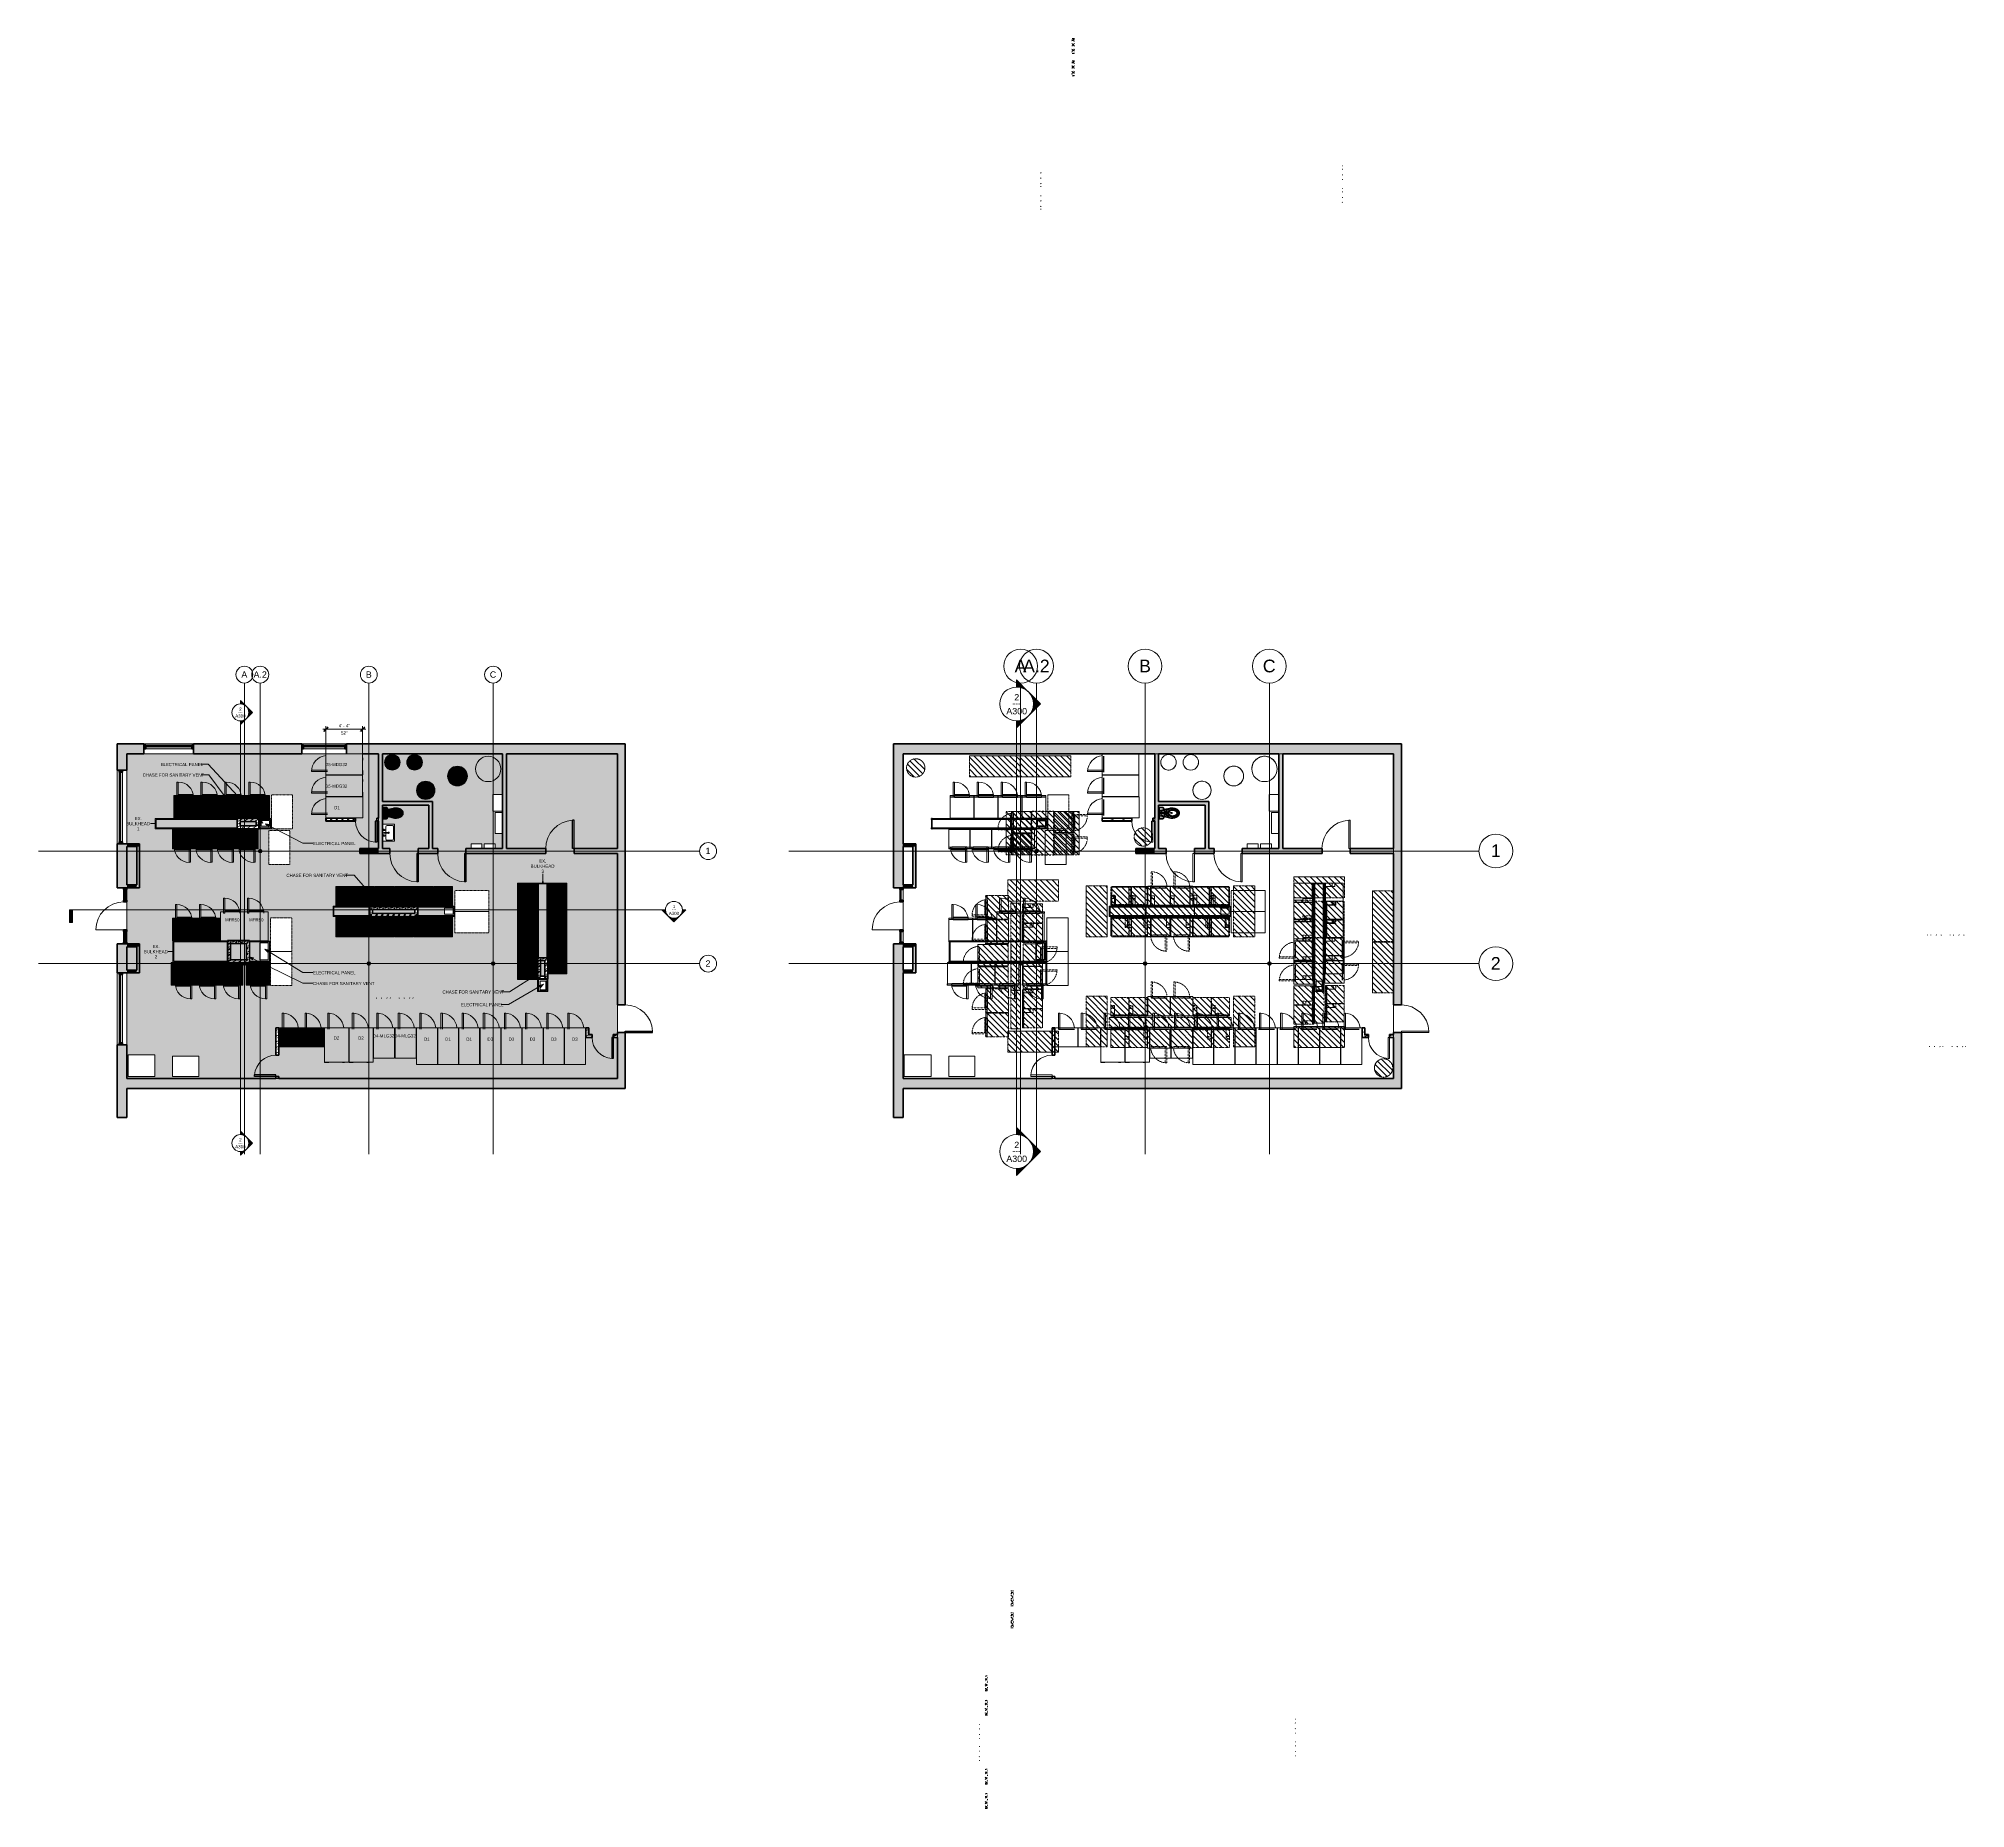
# Model space of a CAD drawing. Header units: inches. Extents: x 12491 to 15223, y 922 to 3433.
import ezdxf

# ---------------------------------------------------------------- set-up
doc = ezdxf.new("R2010")
doc.units = ezdxf.units.IN
doc.header["$MEASUREMENT"] = 0
for name, pattern in [('Dash', [0.25, 0.125, -0.125]), ('Dash 1_16_', [0.125, 0.0625, -0.0625]), ('Demolished', [0.1875, 0.125, -0.0625]), ('Grid Line 1_2_', [0.875, 0.5, -0.125, 0.125, -0.125])]:
    doc.linetypes.add(name, pattern=pattern)
for name, color, linetype, lineweight in [('A-ANNO-DIMS', 211, 'Continuous', 9), ('A-ANNO-DIMS-48', 211, 'Continuous', 9), ('A-DETL-1', 90, 'Dash', 60), ('A-DOOR', 31, 'Continuous', 18), ('A-DOOR-1', 31, 'Continuous', 9), ('A-DOOR-2', 31, 'Continuous', 30), ('A-DOOR-3', 31, 'Continuous', 13), ('A-DOOR-4', 31, 'Continuous', 20), ('A-FLOR', 192, 'Continuous', 18), ('A-FLOR-1', 192, 'Continuous', 13), ('A-GENM-1', 10, 'Demolished', 9), ('A-GENM-2', 241, 'Demolished', 30), ('A-GENM-3', 20, 'Demolished', 30), ('A-GENM-4', 7, 'Demolished', 30), ('A-GENM-5', 21, 'Demolished', 9), ('A-GENM-6', 254, 'Demolished', 9), ('A-GLAZ-CURT-1', 52, 'Continuous', 9), ('A-GLAZ-CURT-2', 55, 'Continuous', 9), ('A-GLAZ-CURT-3', 52, 'Continuous', 60), ('A-GLAZ-CURT-5', 52, 'Continuous', 50), ('A-GLAZ-CWMG-1', 51, 'Continuous', 9), ('A-GLAZ-CWMG-2', 55, 'Continuous', 9), ('A-GLAZ-CWMG-3', 51, 'Continuous', 60), ('A-GLAZ-CWMG-5', 51, 'Continuous', 50), ('A-WALL', 113, 'Continuous', 18), ('A-WALL-1', 113, 'Continuous', 60), ('A-WALL-10', 241, 'Demolished', 30), ('A-WALL-11', 253, 'Demolished', 9), ('A-WALL-12', 130, 'Demolished', 30), ('A-WALL-2', 113, 'Continuous', 50), ('A-WALL-3', 113, 'Continuous', 13), ('A-WALL-4', 1, 'Demolished', 13), ('A-WALL-5', 10, 'Demolished', 9), ('A-WALL-6', 254, 'Demolished', 9), ('A-WALL-7', 21, 'Demolished', 9), ('A-WALL-8', 20, 'Demolished', 30), ('A-WALL-9', 7, 'Demolished', 30), ('A-WALL-PATT-1', 8, 'Continuous', 18), ('A-WALL-PATT-2', 111, 'Continuous', 9), ('A-WALL-PATT-4', 10, 'Demolished', 9), ('E-ELEC-EQPM-1', 71, 'Continuous', 9), ('G-ANNO-SYMB', 111, 'Continuous', 9), ('G-ANNO-TEXT', 231, 'Continuous', 9), ('I-FURN-1', 253, 'Dash 1_16_', 9), ('I-FURN-2', 254, 'Demolished', 9), ('I-FURN-3', 10, 'Demolished', 9), ('I-FURN-4', 21, 'Demolished', 9), ('I-FURN-5', 10, 'Dash 1_16_', 9), ('I-WALL-1', 2, 'Continuous', 60), ('I-WALL-2', 2, 'Continuous', 50), ('M-EQPM-1', 50, 'Continuous', 9), ('M-EQPM-2', 10, 'Demolished', 9), ('M-EQPM-3', 21, 'Demolished', 9), ('M-EQPM-4', 254, 'Demolished', 9), ('M-EQPM-5', 10, 'Continuous', 9), ('M-EQPM-6', 254, 'Continuous', 9), ('M-EQPM-7', 21, 'Continuous', 9), ('M-EQPM-IDEN', 50, 'Continuous', 9), ('P-SANR-FIXT-1', 6, 'Continuous', 9), ('S-BEAM', 12, 'Continuous', 9), ('S-BEAM-1', 12, 'Continuous', 50), ('S-BEAM-IDEN', 2, 'Continuous', 9), ('S-COLS-1', 55, 'Continuous', 18), ('S-COLS-2', 52, 'Continuous', 60), ('S-COLS-4', 52, 'Continuous', 50), ('S-COLS-5', 52, 'Continuous', 9), ('S-GRID-1', 1, 'Grid Line 1_2_', 9), ('S-GRID-IDEN', 1, 'Continuous', 9)]:
    doc.layers.add(name, color=color, linetype=linetype, lineweight=lineweight)
for name, color, linetype, lineweight, transparency in [('A-GLAZ-CURT-4', 55, 'Continuous', 9, 0.4), ('A-GLAZ-CWMG-4', 55, 'Continuous', 9, 0.4), ('A-WALL-PATT-3', 135, 'Continuous', 13, 0.4), ('S-COLS-3', 215, 'Continuous', 18, 0.4)]:
    doc.layers.add(name, color=color, linetype=linetype, lineweight=lineweight, transparency=transparency)
doc.styles.add('Arial', font='arial.ttf', dxfattribs={"height": 4.5})
doc.styles.add('Arial_1', font='arial.ttf', dxfattribs={"height": 9})
doc.styles.add('Arial_2', font='arial.ttf', dxfattribs={"height": 18})
doc.styles.add('Century Gothic', font='ufonts.com_century-gothic.ttf', dxfattribs={"height": 4.5})
doc.styles.add('Century Gothic_1', font='ufonts.com_century-gothic.ttf', dxfattribs={"height": 9})
doc.dimstyles.new('OD__1_4__Tol__', dxfattribs={"dimscale": 12, "dimtxt": 4.698757, "dimasz": 0.5, "dimexe": 0.375, "dimexo": 0.25, "dimgap": 0.125, "dimtad": 1, "dimrnd": 0.25, "dimzin": 1, "dimdsep": 46, "dimlunit": 4, "dimtxsty": 'Century Gothic', "dimblk1": 'OBLIQUE', "dimblk2": 'OBLIQUE', "dimsah": 1, "dimcen": 0.09, "dimdle": 0.375, "dimazin": 0, "dimtfac": 1, "dimtdec": 4, "dimtix": 1, "dimtmove": 0, "dimatfit": 3, "dimfxl": 1, "dimtvp": 1, "dimtfill": 1, "dimfrac": 2, "dimtolj": 1, "dimtzin": 0, "dimarcsym": 2})
pattern_1 = [(0, (0, 0), (15.36, 3.84), [0.634, -10.886, 0.634, -10.886, -61.44]), (0, (0, 0), (15.36, 3.84), [-23.04, 0.634, -22.406, 0.634, -10.886, -26.88]), (0, (0, 0), (15.36, 3.84), [-57.6, 0.634, -7.046, 0.634, -18.566]), (120, (5.76, 1.92), (-11.0055376, 11.3821502), [0.634, -10.886, 0.634, -10.886, -61.44]), (120, (5.76, 1.92), (-11.0055376, 11.3821502), [-23.04, 0.634, -22.406, 0.634, -10.886, -26.88]), (120, (5.76, 1.92), (-11.0055376, 11.3821502), [-57.6, 0.634, -7.046, 0.634, -18.566]), (240, (7.68, 9.6), (-4.3544624, -15.2221502), [0.634, -10.886, 0.634, -10.886, -61.44]), (240, (7.68, 9.6), (-4.3544624, -15.2221502), [-23.04, 0.634, -22.406, 0.634, -10.886, -26.88]), (240, (7.68, 9.6), (-4.3544624, -15.2221502), [-57.6, 0.634, -7.046, 0.634, -18.566])]
pattern_2 = [(216.87, (3.199, 7.997), (23.98977143, 15.99364286), [3.998, -35.986]), (206.565, (7.997, 5.598), (-7.9970807, -7.9966192), [8.941, -8.941]), (198.435, (7.997, 1.599), (-15.9938446, -7.99709826), [5.058, -20.23])]
pattern_3 = [(135, (1100.899, 0), (-4.2426407, -4.2426407), [])]
pattern_4 = [(225, (0, 0), (4.2426407, -4.2426407), [])]
pattern_5 = [(135, (-12918.903, -2001.494), (-4.2426407, -4.2426407), [])]
pattern_6 = [(172.929, (-12918.903, -10.854), (-4.24298262, -0.525690454), [])]
pattern_7 = [(135, (-12944.986, -2001.494), (-4.2426407, -4.2426407), [])]
pattern_8 = [(172.929, (-12944.986, -10.854), (-4.24298262, -0.525690454), [])]
pattern_9 = [(315, (12953.707, 2072.546), (4.2426407, 4.2426407), [])]
pattern_10 = [(352.929, (12953.707, 51.824), (4.24298262, 0.525690454), [])]
pattern_11 = [(315, (12927.624, 2072.546), (4.2426407, 4.2426407), [])]
pattern_12 = [(352.929, (12927.624, 51.824), (4.24298262, 0.525690454), [])]
pattern_13 = [(135, (-12974.194, -2000.327), (-4.2426407, -4.2426407), [])]
pattern_14 = [(135, (-13006.364, -2000.327), (-4.2426407, -4.2426407), [])]
pattern_15 = [(315, (13015.407, 2073.713), (4.2426407, 4.2426407), [])]
pattern_16 = [(315, (12983.236, 2073.713), (4.2426407, 4.2426407), [])]
pattern_17 = [(135, (-13035.722, -2001.494), (-4.2426407, -4.2426407), [])]
pattern_18 = [(172.929, (-13035.722, -10.854), (-4.24298262, -0.525690454), [])]
pattern_19 = [(315, (13044.442, 2072.546), (4.2426407, 4.2426407), [])]
pattern_20 = [(352.929, (13044.442, 51.824), (4.24298262, 0.525690454), [])]
pattern_21 = [(135, (-13061.809, -2001.494), (-4.2426407, -4.2426407), [])]
pattern_22 = [(172.929, (-13061.809, -10.854), (-4.24298262, -0.525690454), [])]
pattern_23 = [(315, (13070.53, 2072.546), (4.2426407, 4.2426407), [])]
pattern_24 = [(352.929, (13070.53, 51.824), (4.24298262, 0.525690454), [])]
pattern_25 = [(135, (-12918.903, -2159.813), (-4.2426407, -4.2426407), [])]
pattern_26 = [(172.929, (-12918.903, -13.289), (-4.24298262, -0.525690454), [])]
pattern_27 = [(135, (-12944.986, -2159.813), (-4.2426407, -4.2426407), [])]
pattern_28 = [(172.929, (-12944.986, -13.289), (-4.24298262, -0.525690454), [])]
pattern_29 = [(315, (12953.707, 2228.953), (4.2426407, 4.2426407), [])]
pattern_30 = [(352.929, (12953.707, 54.23), (4.24298262, 0.525690454), [])]
pattern_31 = [(315, (12927.624, 2228.953), (4.2426407, 4.2426407), [])]
pattern_32 = [(352.929, (12927.624, 54.23), (4.24298262, 0.525690454), [])]
pattern_33 = [(135, (-12974.194, -2158.645), (-4.2426407, -4.2426407), [])]
pattern_34 = [(135, (-13006.364, -2158.645), (-4.2426407, -4.2426407), [])]
pattern_35 = [(315, (13015.407, 2230.12), (4.2426407, 4.2426407), [])]
pattern_36 = [(315, (12983.236, 2230.12), (4.2426407, 4.2426407), [])]
pattern_37 = [(135, (-13035.722, -2159.813), (-4.2426407, -4.2426407), [])]
pattern_38 = [(172.929, (-13035.722, -13.289), (-4.24298262, -0.525690454), [])]
pattern_39 = [(315, (13044.442, 2228.953), (4.2426407, 4.2426407), [])]
pattern_40 = [(352.929, (13044.442, 54.23), (4.24298262, 0.525690454), [])]
pattern_41 = [(135, (-13061.809, -2159.813), (-4.2426407, -4.2426407), [])]
pattern_42 = [(172.929, (-13061.809, -13.289), (-4.24298262, -0.525690454), [])]
pattern_43 = [(315, (13070.53, 2228.953), (4.2426407, 4.2426407), [])]
pattern_44 = [(352.929, (13070.53, 54.23), (4.24298262, 0.525690454), [])]
pattern_45 = [(225, (2052.322, -13169.916), (4.2426407, -4.2426407), [])]
pattern_46 = [(188.849, (2052.322, -299.14), (4.2430549, -0.6601445), [])]
pattern_47 = [(225, (2080.003, -13169.916), (4.2426407, -4.2426407), [])]
pattern_48 = [(188.849, (2080.003, -299.14), (4.2430549, -0.6601445), [])]
pattern_49 = [(225, (2111.505, -13170.114), (4.2426407, -4.2426407), [])]
pattern_50 = [(225, (2143.831, -13170.114), (4.2426407, -4.2426407), [])]
pattern_51 = [(225, (2173.461, -13169.916), (4.2426407, -4.2426407), [])]
pattern_52 = [(188.849, (2173.461, -299.14), (4.24305494, -0.6601445), [])]
pattern_53 = [(225, (2201.146, -13169.916), (4.2426407, -4.2426407), [])]
pattern_54 = [(188.849, (2201.146, -299.14), (4.24305494, -0.6601445), [])]
pattern_55 = [(45, (-2136.439, 13241.25), (-4.2426407, 4.2426407), [])]
pattern_56 = [(45, (-2104.113, 13241.25), (-4.2426407, 4.2426407), [])]
pattern_57 = [(45, (-2046.048, 13241.448), (-4.2426407, 4.2426407), [])]
pattern_58 = [(7.071, (-2046.048, 223.653), (-4.2429826, 0.52569045), [])]
pattern_59 = [(45, (-2072.136, 13241.448), (-4.2426407, 4.2426407), [])]
pattern_60 = [(7.071, (-2072.136, 223.653), (-4.2429826, 0.52569045), [])]
pattern_61 = [(45, (-2165.111, 13241.448), (-4.2426407, 4.2426407), [])]
pattern_62 = [(7.071, (-2165.111, 223.653), (-4.2429826, 0.52569045), [])]
pattern_63 = [(45, (-2191.193, 13241.448), (-4.2426407, 4.2426407), [])]
pattern_64 = [(7.071, (-2191.193, 223.653), (-4.2429826, 0.52569045), [])]
pattern_65 = [(225, (2037.809, -12733.265), (4.2426407, -4.2426407), [])]
pattern_66 = [(225, (2072.374, -12733.265), (4.2426407, -4.2426407), [])]
pattern_67 = [(225, (2169.989, -12733.265), (4.2426407, -4.2426407), [])]
pattern_68 = [(225, (2204.716, -12733.265), (4.2426407, -4.2426407), [])]
pattern_69 = [(225, (2105.349, -12721.887), (4.2426407, -4.2426407), [])]
pattern_70 = [(225, (2136.876, -12721.887), (4.2426407, -4.2426407), [])]
pattern_71 = [(45, (-2038.32, 12813.536), (-4.2426407, 4.2426407), [])]
pattern_72 = [(8.849, (-2038.32, 330.657), (-4.2430549, 0.6601445), [])]
pattern_73 = [(45, (-2066.002, 12813.536), (-4.2426407, 4.2426407), [])]
pattern_74 = [(8.849, (-2066.002, 330.657), (-4.2430549, 0.6601445), [])]
pattern_75 = [(45, (-2159.3, 12813.536), (-4.2426407, 4.2426407), [])]
pattern_76 = [(8.849, (-2159.3, 330.657), (-4.24305494, 0.6601445), [])]
pattern_77 = [(45, (-2187.143, 12813.536), (-4.2426407, 4.2426407), [])]
pattern_78 = [(8.849, (-2187.143, 330.657), (-4.24305494, 0.6601445), [])]
pattern_79 = [(45, (-2128.484, 12813.497), (-4.2426407, 4.2426407), [])]
pattern_80 = [(45, (-2096.157, 12813.497), (-4.2426407, 4.2426407), [])]
pattern_81 = [(225, (2294.084, -12769.875), (4.2426407, -4.2426407), [])]
pattern_82 = [(225, (2325.471, -12769.875), (4.2426407, -4.2426407), [])]
pattern_83 = [(45, (-2285.3, 12857.838), (-4.2426407, 4.2426407), [])]
pattern_84 = [(45, (-2316.826, 12857.838), (-4.2426407, 4.2426407), [])]
pattern_85 = [(216.87, (1107.2963, 15.994), (47.98094286, 31.9870857), [7.997, -71.971]), (206.565, (1116.893, 11.196), (-15.993714, -15.9941327), [17.881, -17.881]), (198.435, (1116.8933, 3.199), (-31.9867405, -15.9938803), [10.115, -40.461])]
pattern_86 = [(0, (1100.899, 0), (30.72, 7.68), [1.267, -21.773, 1.267, -21.773, -122.88]), (0, (1100.899, 0), (30.72, 7.68), [-46.08, 1.267, -44.813, 1.267, -21.773, -53.76]), (0, (1100.899, 0), (30.72, 7.68), [-115.2, 1.267, -14.093, 1.267, -37.133]), (120, (1112.419, 3.84), (-22.011075, 22.7643004), [1.267, -21.773, 1.267, -21.773, -122.88]), (120, (1112.419, 3.84), (-22.011075, 22.7643004), [-46.08, 1.267, -44.813, 1.267, -21.773, -53.76]), (120, (1112.419, 3.84), (-22.011075, 22.7643004), [-115.2, 1.267, -14.093, 1.267, -37.133]), (240, (1116.259, 19.2), (-8.708925, -30.4443004), [1.267, -21.773, 1.267, -21.773, -122.88]), (240, (1116.259, 19.2), (-8.708925, -30.4443004), [-46.08, 1.267, -44.813, 1.267, -21.773, -53.76]), (240, (1116.259, 19.2), (-8.708925, -30.4443004), [-115.2, 1.267, -14.093, 1.267, -37.133])]

# ---------------------------------------------------------------- blocks, each defined once
blk = doc.blocks.new('System Panel - Glazed-925641-FLOOR PLAN - 1ST FLOOR')
at = {"layer": 'A-GLAZ-CURT-2'}
blk.add_hatch(color=256, dxfattribs=at).paths.add_polyline_path([(49.6, -1.7), (49.6, -0.7), (-49.6, -0.7), (-49.6, -1.7), (-0.1, -1.7)], flags=0)
at = {"layer": 'A-GLAZ-CURT-3'}
for p, q in [((49.6, -0.7), (-49.6, -0.7)), ((-49.6, -0.7), (-49.6, -1.7)), ((-49.6, -1.7), (49.6, -1.7)), ((49.6, -1.7), (49.6, -0.7))]:
    blk.add_line(p, q, dxfattribs=at)
blk = doc.blocks.new('Rectangular Mullion - 2_5_ x 5_ rectangular-882179-FLOOR PLAN - 1ST FLOOR')
at = {"layer": 'A-GLAZ-CWMG-1'}
h = blk.add_hatch(color=256, dxfattribs=at)
h.paths.add_polyline_path([(12605.6, 2293), (12605.6, 2392.2), (12604.8, 2392.2), (12604.8, 2293)], flags=0)
h.paths.add_polyline_path([(12606.6, 2293), (12609.8, 2293), (12609.8, 2392.2), (12606.6, 2392.2), (12606.6, 2342.7)], flags=0)
for p, q in [((12604.8, 2293), (12604.8, 2392.2)), ((12609.8, 2293), (12609.8, 2392.2))]:
    blk.add_line(p, q, dxfattribs=at)
blk = doc.blocks.new('Rectangular Mullion - 2_5_ x 5_ rectangular-925642-FLOOR PLAN - 1ST FLOOR')
at = {"layer": 'A-GLAZ-CWMG-2'}
blk.add_hatch(color=256, dxfattribs=at).paths.add_polyline_path([(0, -2.5), (-2.5, -2.5), (-2.5, 2.5), (0, 2.5)], flags=0)
at = {"layer": 'A-GLAZ-CWMG-3'}
for p, q in [((-2.5, 2.5), (0, 2.5)), ((-2.5, -2.5), (-2.5, 2.5)), ((0, 2.5), (0, -2.5)), ((0, -2.5), (-2.5, -2.5))]:
    blk.add_line(p, q, dxfattribs=at)
blk = doc.blocks.new('Rectangular Mullion - 2_5_ x 5_ rectangular-925643-FLOOR PLAN - 1ST FLOOR')
at = {"layer": 'A-GLAZ-CWMG-2'}
blk.add_hatch(color=256, dxfattribs=at).paths.add_polyline_path([(-2.5, -2.5), (0, -2.5), (0, 2.5), (-2.5, 2.5)], flags=0)
at = {"layer": 'A-GLAZ-CWMG-3'}
for p, q in [((0, 2.5), (-2.5, 2.5)), ((-2.5, 2.5), (-2.5, -2.5)), ((0, -2.5), (0, 2.5)), ((-2.5, -2.5), (0, -2.5))]:
    blk.add_line(p, q, dxfattribs=at)
blk = doc.blocks.new('System Panel - Glazed-925654-FLOOR PLAN - 1ST FLOOR')
at = {"layer": 'A-GLAZ-CURT-2'}
blk.add_hatch(color=256, dxfattribs=at).paths.add_polyline_path([(48.5, -0.7), (-48.5, -0.7), (-48.5, -1.7), (48.5, -1.7)], flags=0)
at = {"layer": 'A-GLAZ-CURT-3'}
for p, q in [((48.5, -0.7), (-48.5, -0.7)), ((-48.5, -0.7), (-48.5, -1.7)), ((-48.5, -1.7), (48.5, -1.7)), ((48.5, -1.7), (48.5, -0.7))]:
    blk.add_line(p, q, dxfattribs=at)
blk = doc.blocks.new('Rectangular Mullion - 2_5_ x 5_ rectangular-867941-FLOOR PLAN - 1ST FLOOR')
at = {"layer": 'A-GLAZ-CWMG-1'}
h = blk.add_hatch(color=256, dxfattribs=at)
h.paths.add_polyline_path([(12604.8, 2007.8), (12605.6, 2007.8), (12605.6, 2104.8), (12604.8, 2104.8), (12604.8, 2041.4)], flags=0)
h.paths.add_polyline_path([(12606.6, 2007.8), (12609.8, 2007.8), (12609.8, 2104.8), (12606.6, 2104.8), (12606.6, 2041.4)], flags=0)
for p, q in [((12604.8, 2007.8), (12604.8, 2104.8)), ((12609.8, 2007.8), (12609.8, 2104.8)), ((12605.6, 2007.8), (12604.8, 2007.8)), ((12609.8, 2007.8), (12606.6, 2007.8))]:
    blk.add_line(p, q, dxfattribs=at)
blk = doc.blocks.new('System Panel - Glazed-925696-FLOOR PLAN - 1ST FLOOR')
at = {"layer": 'A-GLAZ-CURT-2'}
blk.add_hatch(color=256, dxfattribs=at).paths.add_polyline_path([(-31.2, 0.7), (32.7, 0.7), (32.7, 1.8), (-32.7, 1.8), (-32.7, 0.7)], flags=0)
at = {"layer": 'A-GLAZ-CURT-3'}
for p, q in [((32.7, 1.8), (-32.7, 1.8)), ((-32.7, 1.8), (-32.7, 0.7)), ((-32.7, 0.7), (32.7, 0.7)), ((32.7, 0.7), (32.7, 1.8))]:
    blk.add_line(p, q, dxfattribs=at)
blk = doc.blocks.new('Rectangular Mullion - 2_5_ x 5_ rectangular-867970-FLOOR PLAN - 1ST FLOOR')
at = {"layer": 'A-GLAZ-CWMG-1'}
h = blk.add_hatch(color=256, dxfattribs=at)
h.paths.add_polyline_path([(12642.6, 2425.2), (12708, 2425.2), (12708, 2428.5), (12642.6, 2428.5)], flags=0)
h.paths.add_polyline_path([(12644.1, 2429.5), (12708, 2429.5), (12708, 2430.2), (12642.6, 2430.2), (12642.6, 2429.5)], flags=0)
for p, q in [((12708, 2430.2), (12642.6, 2430.2)), ((12708, 2425.2), (12642.6, 2425.2))]:
    blk.add_line(p, q, dxfattribs=at)
blk = doc.blocks.new('Rectangular Mullion - 2_5_ x 5_ rectangular-925596-FLOOR PLAN - 1ST FLOOR')
at = {"layer": 'A-GLAZ-CWMG-2'}
blk.add_hatch(color=256, dxfattribs=at).paths.add_polyline_path([(0, 2.5), (0, -2.5), (-2.5, -2.5), (-2.5, 2.5)], flags=0)
at = {"layer": 'A-GLAZ-CWMG-3'}
for p, q in [((-2.5, 2.5), (0, 2.5)), ((-2.5, -2.5), (-2.5, 2.5)), ((0, 2.5), (0, -2.5)), ((0, -2.5), (-2.5, -2.5))]:
    blk.add_line(p, q, dxfattribs=at)
blk = doc.blocks.new('Rectangular Mullion - 2_5_ x 5_ rectangular-925597-FLOOR PLAN - 1ST FLOOR')
at = {"layer": 'A-GLAZ-CWMG-2'}
blk.add_hatch(color=256, dxfattribs=at).paths.add_polyline_path([(-2.5, 2.5), (-2.5, -2.5), (0, -2.5), (0, 2.5)], flags=0)
at = {"layer": 'A-GLAZ-CWMG-3'}
for p, q in [((0, 2.5), (-2.5, 2.5)), ((-2.5, 2.5), (-2.5, -2.5)), ((0, -2.5), (0, 2.5)), ((-2.5, -2.5), (0, -2.5))]:
    blk.add_line(p, q, dxfattribs=at)
blk = doc.blocks.new('System Panel - Glazed-925595-FLOOR PLAN - 1ST FLOOR')
at = {"layer": 'A-GLAZ-CURT-2'}
blk.add_hatch(color=256, dxfattribs=at).paths.add_polyline_path([(-29.3, 0.7), (29.3, 0.7), (29.3, 1.8), (-29.3, 1.8)], flags=0)
at = {"layer": 'A-GLAZ-CURT-3'}
for p, q in [((29.3, 1.8), (-29.3, 1.8)), ((-29.3, 1.8), (-29.3, 0.7)), ((-29.3, 0.7), (29.3, 0.7)), ((29.3, 0.7), (29.3, 1.8))]:
    blk.add_line(p, q, dxfattribs=at)
blk = doc.blocks.new('Rectangular Mullion - 2_5_ x 5_ rectangular-867981-FLOOR PLAN - 1ST FLOOR')
at = {"layer": 'A-GLAZ-CWMG-1'}
h = blk.add_hatch(color=256, dxfattribs=at)
h.paths.add_polyline_path([(12866.4, 2425.2), (12925, 2425.2), (12925, 2428.5), (12866.4, 2428.5)], flags=0)
h.paths.add_polyline_path([(12925, 2429.5), (12925, 2430.2), (12866.4, 2430.2), (12866.4, 2429.5)], flags=0)
for p, q in [((12925, 2430.2), (12866.4, 2430.2)), ((12925, 2425.2), (12866.4, 2425.2))]:
    blk.add_line(p, q, dxfattribs=at)
blk = doc.blocks.new('Single-Flush1 - Existing 3_ 4_ x 7_ 0_-919284-FLOOR PLAN - 1ST FLOOR')
at = {"layer": 'A-DOOR-1'}
blk.add_arc((20, 3.6), 40.1, 92.8612, 180, dxfattribs=at)
at = {"layer": 'A-DOOR-2'}
for p, q in [((18, 3.6), (18, 43.6)), ((20, 43.6), (18, 43.6)), ((20, 3.6), (20, 43.6)), ((20, 3.6), (18, 3.6))]:
    blk.add_line(p, q, dxfattribs=at)
blk = doc.blocks.new('Single-Flush1 - Existing 39_ x 83_-865413-FLOOR PLAN - 1ST FLOOR')
at = {"layer": 'A-DOOR-1'}
blk.add_arc((19.5, 5.5), 39.1, 92.9345, 180, dxfattribs=at)
at = {"layer": 'A-DOOR-2'}
for p, q in [((17.5, 5.5), (17.5, 44.5)), ((19.5, 44.5), (17.5, 44.5)), ((19.5, 5.5), (19.5, 44.5)), ((19.5, 5.5), (17.5, 5.5))]:
    blk.add_line(p, q, dxfattribs=at)
blk = doc.blocks.new('System Panel - Glazed-925647-FLOOR PLAN - 1ST FLOOR')
at = {"layer": 'A-GLAZ-CURT-2'}
blk.add_hatch(color=256, dxfattribs=at).paths.add_polyline_path([(-7.5, 1.7), (-7.5, 0.7), (7.5, 0.7), (7.5, 1.7)], flags=0)
at = {"layer": 'A-GLAZ-CURT-3'}
for p, q in [((7.5, 1.7), (-7.5, 1.7)), ((-7.5, 1.7), (-7.5, 0.7)), ((-7.5, 0.7), (7.5, 0.7)), ((7.5, 0.7), (7.5, 1.7))]:
    blk.add_line(p, q, dxfattribs=at)
blk = doc.blocks.new('System Panel - Glazed-925648-FLOOR PLAN - 1ST FLOOR')
at = {"layer": 'A-GLAZ-CURT-2'}
blk.add_hatch(color=256, dxfattribs=at).paths.add_polyline_path([(-7.6, 1.7), (-7.6, 0.7), (7.6, 0.7), (7.6, 1.7)], flags=0)
at = {"layer": 'A-GLAZ-CURT-3'}
for p, q in [((7.6, 1.7), (-7.6, 1.7)), ((-7.6, 1.7), (-7.6, 0.7)), ((-7.6, 0.7), (7.6, 0.7)), ((7.6, 0.7), (7.6, 1.7))]:
    blk.add_line(p, q, dxfattribs=at)
blk = doc.blocks.new('Rectangular Mullion - 2_5_ x 5_ rectangular-882153-FLOOR PLAN - 1ST FLOOR')
at = {"layer": 'A-GLAZ-CWMG-1'}
h = blk.add_hatch(color=256, dxfattribs=at)
h.paths.add_polyline_path([(12611.1, 2150.7), (12611.8, 2150.7), (12611.8, 2165.8), (12611.1, 2165.8)], flags=0)
h.paths.add_polyline_path([(12612.8, 2150.7), (12616.1, 2150.7), (12616.1, 2165.8), (12612.8, 2165.8)], flags=0)
for p, q in [((12611.1, 2165.8), (12611.1, 2150.7)), ((12616.1, 2165.8), (12616.1, 2150.7))]:
    blk.add_line(p, q, dxfattribs=at)
blk = doc.blocks.new('Rectangular Mullion - 2_5_ x 5_ rectangular-865446-FLOOR PLAN - 1ST FLOOR')
at = {"layer": 'A-GLAZ-CWMG-1'}
h = blk.add_hatch(color=256, dxfattribs=at)
h.paths.add_polyline_path([(12611.8, 2210.5), (12611.8, 2225.6), (12611.1, 2225.6), (12611.1, 2210.5)], flags=0)
h.paths.add_polyline_path([(12616.1, 2210.5), (12616.1, 2225.6), (12612.8, 2225.6), (12612.8, 2210.5)], flags=0)
for p, q in [((12611.1, 2225.6), (12611.8, 2225.6)), ((12611.1, 2225.6), (12611.1, 2210.5)), ((12612.8, 2225.6), (12616.1, 2225.6)), ((12616.1, 2225.6), (12616.1, 2210.5))]:
    blk.add_line(p, q, dxfattribs=at)
blk = doc.blocks.new('Rectangular Mullion - 2_5_ x 5_ rectangular-869629-FLOOR PLAN - 1ST FLOOR')
at = {"layer": 'A-GLAZ-CWMG-2'}
blk.add_hatch(color=256, dxfattribs=at).paths.add_polyline_path([(-2.5, 2.5), (0, 2.5), (0, -2.5), (-2.5, -2.5)], flags=0)
at = {"layer": 'A-GLAZ-CWMG-3'}
for p, q in [((-2.5, 2.5), (0, 2.5)), ((-2.5, -2.5), (-2.5, 2.5)), ((0, 2.5), (0, -2.5)), ((0, -2.5), (-2.5, -2.5))]:
    blk.add_line(p, q, dxfattribs=at)
blk = doc.blocks.new('Rectangular Mullion - 2_5_ x 5_ rectangular-869616-FLOOR PLAN - 1ST FLOOR')
at = {"layer": 'A-GLAZ-CWMG-2'}
blk.add_hatch(color=256, dxfattribs=at).paths.add_polyline_path([(0, 2.5), (-2.5, 2.5), (-2.5, -2.5), (0, -2.5)], flags=0)
at = {"layer": 'A-GLAZ-CWMG-3'}
for p, q in [((0, 2.5), (-2.5, 2.5)), ((-2.5, 2.5), (-2.5, -2.5)), ((0, -2.5), (0, 2.5)), ((-2.5, -2.5), (0, -2.5))]:
    blk.add_line(p, q, dxfattribs=at)
blk = doc.blocks.new('Rectangular Mullion - 2_5_ x 5_ rectangular-869595-FLOOR PLAN - 1ST FLOOR')
at = {"layer": 'A-GLAZ-CWMG-2'}
blk.add_hatch(color=256, dxfattribs=at).paths.add_polyline_path([(-1.2, -2.5), (-1.2, 2.5), (1.2, 2.5), (1.2, -2.5)], flags=0)
at = {"layer": 'A-GLAZ-CWMG-3'}
for p, q in [((-1.2, 2.5), (1.2, 2.5)), ((-1.2, -2.5), (-1.2, 2.5)), ((1.2, 2.5), (1.2, -2.5)), ((1.2, -2.5), (-1.2, -2.5))]:
    blk.add_line(p, q, dxfattribs=at)
blk = doc.blocks.new('Door-Curtain-Wall-Single-Glass - Door-Curtain-Wall-Single-Glass-891260-FLOOR PLAN - 1ST FLOOR')
at = {"layer": 'A-DOOR-1'}
blk.add_line((19.8, -2.5), (19.8, -41.6), dxfattribs=at)
blk.add_arc((19.8, -2), 39.6, 180, 270, dxfattribs=at)
blk = doc.blocks.new('Single-Flush1 - Existing 3_ 4_ x 7_ 0_-897477-FLOOR PLAN - 1ST FLOOR')
at = {"layer": 'A-DOOR-1'}
blk.add_arc((20, -3.6), 40.1, 180, 267.1388, dxfattribs=at)
at = {"layer": 'A-DOOR-2'}
for p, q in [((18, -3.6), (18, -43.6)), ((20, -3.6), (18, -3.6)), ((20, -3.6), (20, -43.6)), ((20, -43.6), (18, -43.6))]:
    blk.add_line(p, q, dxfattribs=at)
blk = doc.blocks.new('_Stacked Dryer - D5 - MDG32PC-910682-FLOOR PLAN - 1ST FLOOR')
at = {"layer": 'M-EQPM-1'}
for points in [[(19.4, 0), (19.4, 52), (-10.6, 52), (-10.6, 0), (-3.4, 0)], [(-1.6, 52.1), (-4.6, 52.1), (-4.6, 52), (-1.6, 52)], [(19.4, 52.1), (13.4, 52.1), (13.4, 52), (19.4, 52)]]:
    blk.add_hatch(color=256, dxfattribs=at).paths.add_polyline_path(points, flags=0)
for p, q in [((19.4, 52), (-10.6, 52)), ((-10.6, 52), (-10.6, 0)), ((-4.6, 52.1), (-1.6, 52.1)), ((-4.6, 52.1), (-4.6, 52)), ((-1.6, 52), (-1.6, 52.1)), ((13.4, 52.1), (19.4, 52.1)), ((13.4, 52.1), (13.4, 52)), ((19.4, 52), (19.4, 52.1)), ((19.4, 0), (19.4, 52)), ((-10.6, 0), (19.4, 0)), ((12.8, 2), (12.8, -20.7)), ((14.8, -20.7), (14.8, 2)), ((12.8, -20.7), (14.8, -20.7))]:
    blk.add_line(p, q, dxfattribs=at)
blk.add_arc((14.8, 2), 22.7, 184.3791, 270, dxfattribs=at)
blk = doc.blocks.new('Plbg-Toilet Wall Mount FV-UH - _ALL_ADA-395364-FLOOR PLAN - 1ST FLOOR')
at = {"layer": 'P-SANR-FIXT-1'}
for points in [[(6.8, 19.2), (6.5, 21.5), (5.7, 23.9), (5.1, 25.3), (4.2, 26.7), (2.9, 27.9), (1.9, 28.6), (0.6, 28.9), (-0.6, 28.9), (-1.9, 28.6), (-2.9, 27.9), (-4.2, 26.7), (-5.1, 25.3), (-5.8, 23.7), (-6.5, 21.5), (-6.8, 19.2), (-6.7, 17.3), (-6, 14), (-4.8, 8.3), (-4.7, 8.4), (-6.6, 17.4), (-6.7, 19.2), (-6.4, 21.5), (-5.6, 23.9), (-5, 25.2), (-4, 26.7), (-2.9, 27.9), (-1.8, 28.5), (-0.6, 28.8), (0.7, 28.8), (1.8, 28.5), (2.9, 27.9), (4.1, 26.7), (5, 25.2), (5.7, 23.7), (6.4, 21.5), (6.7, 19.2), (6.6, 17.3), (5.9, 14), (4.7, 8.4), (4.8, 8.3), (6.7, 17.4)], [(-3.1, 28.1), (-3.4, 28.5), (-4.7, 27.2), (-5.7, 25.7), (-6.5, 24), (-6, 23.8), (-5.5, 25.1), (-5.3, 25.5), (-4.4, 26.9), (-3.1, 28.1)], [(-2.9, 27.9), (-3.1, 28.1), (-4, 27.2), (-4.4, 26.8), (-4.9, 26), (-5, 25.9), (-5.4, 25.4), (-6, 23.8), (-5.8, 23.7), (-5.1, 25.3), (-4.2, 26.7), (-3.7, 27.2)], [(3.4, 28.5), (2.1, 29.3), (0.7, 29.7), (-0.7, 29.7), (-2.1, 29.3), (-3.4, 28.5), (-3.1, 28.2), (-2, 28.8), (-0.7, 29.2), (0.7, 29.2), (2, 28.8), (3.1, 28.1), (3.3, 28.4)], [(3.1, 28.1), (2, 28.8), (0.7, 29.2), (-0.7, 29.2), (-2, 28.8), (-3.1, 28.1), (-2.9, 27.9), (-1.9, 28.6), (-0.6, 28.9), (0.7, 28.9), (1.9, 28.6), (2.9, 27.9), (3.1, 28.1)], [(6, 23.8), (5.5, 25), (5.3, 25.5), (5, 25.9), (4.6, 26.5), (4.4, 26.9), (3.1, 28.1), (2.9, 27.9), (4.2, 26.7), (5.1, 25.2), (5.8, 23.7), (6, 23.8)], [(6.5, 24), (5.7, 25.7), (4.7, 27.2), (3.4, 28.5), (3.1, 28.1), (4, 27.2), (4.4, 26.8), (5.3, 25.4), (6, 23.8), (6.3, 23.9)], [(-6.1, 7.7), (-6.2, 7.8), (-6.6, 7.6), (-6.8, 7.4), (-7.5, 6.9), (-7.8, 6.7), (-8.6, 5.7), (-8.5, 5.7), (-7.4, 6.8), (-6.4, 7.5)], [(-8.5, 5.7), (-8.6, 5.7), (-8.6, 1), (-8.5, 1.1), (-8.5, 4.2)], [(8.6, 1), (8.5, 1.1), (-8.5, 1.1), (-8.6, 1), (7.7, 1)], [(8.4, 4.2), (8.4, 5.7), (7.4, 6.8), (6.1, 7.6), (4.6, 8.1), (3, 8.4), (0, 8.6), (-3, 8.4), (-4.6, 8.1), (-6.1, 7.6), (-7.4, 6.8), (-8.4, 5.7), (-8.4, 1.2), (8.4, 1.2)], [(-6, 23.8), (-6.5, 24), (-7.2, 21.6), (-7.5, 19.2), (-7, 19.2), (-6.9, 20.6), (-6.9, 20.7), (-6.8, 21.4), (-6.7, 21.6), (-6, 23.8)], [(-6.6, 15.5), (-6.9, 17.3), (-7, 19.2), (-7.5, 19.2), (-7.4, 17.3), (-7, 15.4), (-6.7, 15.5)], [(-5.8, 23.7), (-6, 23.8), (-6.7, 21.5), (-6.9, 20.7), (-6.9, 20.6), (-6.9, 19.9), (-7, 19.2), (-6.8, 19.2), (-6.5, 21.5), (-6.1, 22.7)], [(-6.3, 15.6), (-6.7, 17.4), (-6.8, 19.2), (-7, 19.2), (-6.9, 17.3), (-6.6, 15.5), (-6.4, 15.5)], [(-5, 8.2), (-6.6, 15.5), (-7, 15.4), (-5.5, 8.1), (-5.1, 8.2)], [(-4.8, 8.3), (-6.3, 15.6), (-6.6, 15.5), (-5, 8.2), (-4.8, 8.3)], [(-3.1, 8.6), (-3.1, 8.7), (-3.7, 8.6), (-3.8, 8.6), (-5.1, 8.2), (-5.5, 8.1), (-6.2, 7.7), (-6.1, 7.7), (-4.6, 8.2), (-3.5, 8.5)], [(3.1, 8.7), (2.3, 8.7), (1.1, 8.8), (-0.2, 8.8), (-1.2, 8.8), (-2.4, 8.7), (-3.1, 8.6), (-3.1, 8.6), (0, 8.7), (3.1, 8.6), (3.1, 8.7)], [(1.5, 14.9), (1.3, 15.9), (0.9, 17.3), (0.8, 17.7), (0.8, 18.7), (0.7, 18.9), (0.6, 18.9), (0.5, 19), (0.4, 19), (0.3, 19.1), (-0.4, 19), (-0.5, 19), (-0.6, 18.9), (-0.7, 18.8), (-0.8, 18.7), (-0.8, 18.3), (-0.8, 17.7), (-1.1, 16.7), (-1.3, 15.9), (-1.5, 14.9), (-1.5, 14.7), (-1.4, 14.6), (-1.4, 14.6), (-1.3, 14.5), (-1.2, 14.4), (0, 14.3), (1.2, 14.4), (1.3, 14.5), (1.4, 14.6), (1.4, 14.6), (1.5, 14.7)], [(6.2, 7.8), (5.8, 7.9), (5.4, 8.1), (4.2, 8.5), (3.5, 8.6), (3.1, 8.6), (3.1, 8.6), (4.6, 8.2), (6.1, 7.7), (6.2, 7.8)], [(6.6, 15.5), (6.3, 15.6), (4.8, 8.3), (5, 8.2), (6.6, 15.5)], [(7, 15.4), (6.6, 15.5), (5, 8.2), (5.5, 8.1), (6.9, 14.5)], [(5.9, 7.9), (5.6, 8.1), (5.6, 8), (5.8, 7.9)], [(7, 19.2), (6.7, 21.6), (6, 23.8), (5.8, 23.7), (6.5, 21.5), (6.8, 19.2), (7, 19.2)], [(7.5, 19.2), (7.2, 21.7), (6.5, 24), (6, 23.8), (6.7, 21.5), (7, 19.2), (7.4, 19.2)], [(8.6, 5.7), (8.1, 6.3), (7.5, 6.9), (6.8, 7.4), (6.2, 7.8), (6.1, 7.7), (7.4, 6.8), (8.5, 5.7), (8.6, 5.7)], [(7, 19.2), (6.8, 19.2), (6.7, 17.3), (6.3, 15.6), (6.6, 15.5), (6.9, 17.3), (7, 19.2)], [(7.5, 19.2), (7, 19.2), (6.9, 17.3), (6.6, 15.5), (7, 15.4), (7.4, 17.3), (7.5, 19.2)], [(7, 15.4), (7, 15.4), (7, 15.4)], [(7.6, 7), (7.1, 7.2), (7.6, 6.9), (7.6, 7)], [(7.5, 19.2), (7.5, 19.2), (7.4, 17.3), (7.5, 17.8), (7.5, 19.2)], [(8.6, 5.7), (8.6, 5.7), (8.5, 5.7), (8.5, 1.1), (8.6, 1), (8.6, 4.2)]]:
    blk.add_hatch(color=256, dxfattribs=at).paths.add_polyline_path(points, flags=0)
h = blk.add_hatch(color=256, dxfattribs=at)
h.paths.add_polyline_path([(6.7, 19.2), (6.4, 21.5), (5.6, 23.9), (5, 25.2), (4.1, 26.7), (2.9, 27.9), (2, 28.4), (1, 28.8), (0, 28.9), (-1, 28.8), (-2, 28.4), (-2.9, 27.9), (-4.1, 26.7), (-5, 25.2), (-5.7, 23.7), (-6.4, 21.5), (-6.7, 19.2), (-6.6, 17.3), (-5.9, 14), (-4.7, 8.4), (-3.9, 8.5), (-3.6, 8.6), (-2.6, 8.7), (-1.4, 8.8), (0, 8.8), (3.1, 8.7), (3.8, 8.6), (4, 8.5), (4.7, 8.4), (6.6, 17.4)], flags=0)
h.paths.add_polyline_path([(4.2, 20.2), (4.2, 18.8), (3.9, 17.5), (3.5, 16.3), (2.9, 15.2), (2.2, 14.4), (1.5, 13.8), (0.7, 13.5), (0, 13.4), (-0.7, 13.5), (-1.5, 13.8), (-2.2, 14.4), (-2.9, 15.2), (-3.5, 16.3), (-3.9, 17.5), (-4.2, 18.8), (-4.2, 20.2), (-4.2, 21.6), (-3.9, 22.9), (-3.5, 24.1), (-2.9, 25.1), (-2.2, 25.9), (-1.5, 26.5), (-0.7, 26.8), (0, 27), (0.7, 26.8), (1.5, 26.5), (2.2, 25.9), (2.9, 25.1), (3.5, 24.1), (3.9, 22.9), (4.2, 21.6), (4.2, 20.6)], flags=0)
h.paths.add_polyline_path([(2.9, 11), (2.9, 10.8), (2.8, 10.7), (2.7, 10.7), (2.6, 10.7), (2.5, 10.8), (2.4, 11), (2.5, 11.1), (2.6, 11.2), (2.7, 11.2), (2.8, 11.2), (2.9, 11.1), (2.9, 11)], flags=0)
h.paths.add_polyline_path([(-2.4, 11), (-2.5, 10.8), (-2.6, 10.7), (-2.7, 10.7), (-2.8, 10.7), (-2.9, 10.8), (-2.9, 11), (-2.9, 11.1), (-2.8, 11.2), (-2.7, 11.2), (-2.6, 11.2), (-2.5, 11.1), (-2.4, 11)], flags=0)
h = blk.add_hatch(color=256, dxfattribs=at)
h.paths.add_polyline_path([(-3.4, 28.5), (-4, 27.9), (-4.7, 27.2), (-3.5, 28.4)], flags=0)
h.paths.add_polyline_path([(-4.7, 27.2), (-5.1, 26.7), (-5.5, 26.1), (-5.7, 25.7), (-4.7, 27.2)], flags=0)
h.paths.add_polyline_path([(-6, 25.2), (-6.3, 24.4), (-6.3, 24.4), (-6, 25.1)], flags=0)
h = blk.add_hatch(color=256, dxfattribs=at)
h.paths.add_polyline_path([(-0.3, 26.9), (-0.7, 26.8), (-0.7, 26.8), (-0.5, 26.9)], flags=0)
h.paths.add_polyline_path([(-0.4, 28.8), (-0.7, 28.8), (-0.6, 28.8), (-0.5, 28.8)], flags=0)
h.paths.add_polyline_path([(-1.3, 26.6), (-1.5, 26.5), (-1.7, 26.4), (-1.4, 26.6)], flags=0)
h.paths.add_polyline_path([(-1.6, 28.6), (-1.9, 28.5), (-1.8, 28.5), (-1.6, 28.5)], flags=0)
h.paths.add_polyline_path([(-2.2, 26), (-2.2, 25.9), (-2.2, 25.9)], flags=0)
h.paths.add_polyline_path([(-2.4, 11), (-2.5, 11.1), (-2.6, 11.2), (-2.7, 11.2), (-2.8, 11.2), (-2.9, 11.1), (-2.9, 11), (-2.5, 10.8), (-2.4, 10.9)], flags=0)
h.paths.add_polyline_path([(-4.8, 26.2), (-5, 25.9), (-4.8, 26.2)], flags=0)
h = blk.add_hatch(color=256, dxfattribs=at)
h.paths.add_polyline_path([(3.4, 28.5), (2.4, 29.1), (2.3, 29.2), (2.1, 29.3), (3.4, 28.5)], flags=0)
h.paths.add_polyline_path([(0.7, 29.7), (0, 29.7), (-0.4, 29.7), (0.7, 29.7)], flags=0)
h.paths.add_polyline_path([(1.7, 29.4), (1.3, 29.5), (0.9, 29.6), (1.5, 29.5)], flags=0)
h.paths.add_polyline_path([(-0.7, 29.7), (-1.4, 29.5), (-1.4, 29.5), (-0.9, 29.6)], flags=0)
h.paths.add_polyline_path([(-2.1, 29.3), (-2.5, 29.1), (-2.5, 29.1), (-2.4, 29.1)], flags=0)
h = blk.add_hatch(color=256, dxfattribs=at)
h.paths.add_polyline_path([(2.9, 11), (2.9, 11.1), (2.8, 11.2), (2.7, 11.2), (2.6, 11.2), (2.5, 11.1), (2.4, 11), (2.5, 10.8), (2.5, 10.8), (2.9, 11)], flags=0)
h.paths.add_polyline_path([(1.9, 28.5), (1.8, 28.5), (1.9, 28.5)], flags=0)
h.paths.add_polyline_path([(1.7, 26.4), (1.5, 26.5), (1.4, 26.5), (1.5, 26.5)], flags=0)
h.paths.add_polyline_path([(0.8, 26.8), (0.7, 26.9), (0.8, 26.8)], flags=0)
h.paths.add_polyline_path([(0.8, 28.8), (0.6, 28.8), (0.4, 28.8), (0.7, 28.8)], flags=0)
h = blk.add_hatch(color=256, dxfattribs=at)
h.paths.add_polyline_path([(6.5, 24), (6.1, 24.8), (6.1, 24.9), (6.5, 24)], flags=0)
h.paths.add_polyline_path([(4.7, 27.2), (4.1, 27.8), (3.8, 28.1), (3.6, 28.3), (4.5, 27.4)], flags=0)
h.paths.add_polyline_path([(5.7, 25.7), (5.3, 26.4), (4.9, 26.9), (4.8, 27.1), (5.7, 25.7)], flags=0)
h = blk.add_hatch(color=256, dxfattribs=at)
h.paths.add_polyline_path([(8.5, 4.2), (8.5, 5.7), (7.4, 6.8), (6.1, 7.7), (4.6, 8.2), (3, 8.6), (0, 8.7), (-3.1, 8.6), (-4.6, 8.2), (-6.1, 7.7), (-7.4, 6.8), (-8.5, 5.7), (-8.5, 1.1), (8.5, 1.1)], flags=0)
h.paths.add_polyline_path([(8.4, 4.2), (8.4, 1.2), (-8.4, 1.2), (-8.4, 5.7), (-7.4, 6.8), (-6.1, 7.6), (-4.6, 8.1), (-3, 8.4), (0, 8.6), (3, 8.4), (4.6, 8.1), (6.1, 7.6), (7.4, 6.8), (8.4, 5.7)], flags=0)
h = blk.add_hatch(color=256, dxfattribs=at)
h.paths.add_polyline_path([(-7.2, 21.6), (-7.3, 21), (-7.4, 20.2), (-7.5, 19.2), (-7.2, 21.6)], flags=0)
h.paths.add_polyline_path([(-6.5, 24), (-6.5, 24), (-6.8, 23.1), (-6.9, 22.5), (-6.5, 24)], flags=0)
h = blk.add_hatch(color=256, dxfattribs=at)
h.paths.add_polyline_path([(4.2, 20.2), (4.1, 22), (4, 22.3), (3.6, 23.7), (3.5, 23.9), (2.9, 25.1), (2.1, 26.1), (1.8, 26.3), (1.1, 26.7), (0.9, 26.8), (0, 27), (-1, 26.7), (-1.1, 26.7), (-1.9, 26.2), (-2.1, 26.1), (-2.9, 25.1), (-3.5, 23.9), (-3.7, 23.4), (-4.1, 22), (-4.1, 21.8), (-4.2, 20.2), (-4.1, 18.3), (-4, 18.1), (-3.6, 16.7), (-3.5, 16.5), (-2.9, 15.2), (-2.1, 14.3), (-1.7, 14), (-1, 13.6), (-0.9, 13.6), (0, 13.4), (1, 13.6), (1.1, 13.7), (1.8, 14.1), (2.1, 14.3), (2.9, 15.2), (3.6, 16.7), (3.7, 16.9), (4.1, 18.3), (4.1, 18.5), (4.2, 19.2)], flags=0)
h.paths.add_polyline_path([(1.5, 14.9), (1.5, 14.7), (1.4, 14.6), (1.4, 14.6), (1.3, 14.5), (1.2, 14.4), (0, 14.3), (-1.2, 14.4), (-1.3, 14.5), (-1.4, 14.6), (-1.4, 14.6), (-1.5, 14.7), (-1.5, 14.9), (-1.3, 15.9), (-0.9, 17.3), (-0.8, 17.7), (-0.8, 18.7), (-0.7, 18.8), (-0.6, 18.9), (-0.5, 19), (-0.4, 19), (-0.3, 19.1), (0.4, 19), (0.5, 19), (0.7, 18.9), (0.7, 18.8), (0.8, 18.7), (0.8, 18.6), (0.8, 17.7), (1.2, 16.3), (1.3, 15.9), (1.4, 15.2)], flags=0)
h = blk.add_hatch(color=256, dxfattribs=at)
h.paths.add_polyline_path([(0, 27), (-0.7, 26.8), (-0.6, 26.8), (-0.1, 26.9)], flags=0)
h.paths.add_polyline_path([(0, 13.4), (-0.9, 13.6), (-0.7, 13.5)], flags=0)
h.paths.add_polyline_path([(-1.1, 26.7), (-1.4, 26.5), (-1.7, 26.4), (-1.7, 26.3), (-1.4, 26.5)], flags=0)
h.paths.add_polyline_path([(-1.1, 13.7), (-1.7, 14), (-1.5, 13.8)], flags=0)
h.paths.add_polyline_path([(-2.1, 26.1), (-2.2, 25.9), (-2.6, 25.4), (-2.5, 25.6), (-2.2, 25.9)], flags=0)
h.paths.add_polyline_path([(-2.1, 14.3), (-2.7, 15.1), (-2.2, 14.4)], flags=0)
h.paths.add_polyline_path([(-2.9, 25.1), (-3.5, 24.1), (-3.5, 23.9), (-3.2, 24.6)], flags=0)
h.paths.add_polyline_path([(-2.9, 15.2), (-3.5, 16.5), (-3.5, 16.3), (-3.1, 15.6)], flags=0)
h.paths.add_polyline_path([(-3.7, 16.9), (-4, 18.1), (-3.8, 17.4), (-3.8, 17.3)], flags=0)
h.paths.add_polyline_path([(-3.7, 23.4), (-3.9, 22.9), (-4, 22.3), (-3.8, 22.9)], flags=0)
h.paths.add_polyline_path([(-4.2, 20.2), (-4.2, 18.8), (-4.1, 18.5), (-4.2, 19.2)], flags=0)
h.paths.add_polyline_path([(-4.1, 21.8), (-4.2, 21.5), (-4.2, 20.6), (-4.1, 21.6)], flags=0)
h = blk.add_hatch(color=256, dxfattribs=at)
h.paths.add_polyline_path([(2.9, 11), (2.9, 11), (2.5, 10.8), (2.6, 10.7), (2.6, 10.7), (2.9, 10.9), (2.9, 10.9)], flags=0)
h.paths.add_polyline_path([(-2.5, 10.8), (-2.9, 11), (-2.9, 10.9), (-2.9, 10.8), (-2.6, 10.7), (-2.5, 10.8)], flags=0)
h = blk.add_hatch(color=256, dxfattribs=at)
h.paths.add_polyline_path([(2.9, 10.8), (2.6, 10.7), (2.7, 10.7), (2.9, 10.8), (2.9, 10.8)], flags=0)
h.paths.add_polyline_path([(-2.6, 10.7), (-2.9, 10.8), (-2.8, 10.7), (-2.7, 10.7), (-2.6, 10.7)], flags=0)
h = blk.add_hatch(color=256, dxfattribs=at)
h.paths.add_polyline_path([(4.2, 20.2), (4.2, 21.6), (4.1, 21.8), (4.2, 20.6)], flags=0)
h.paths.add_polyline_path([(4.2, 20.2), (4.1, 18.5), (4.2, 18.8), (4.2, 19.2)], flags=0)
h.paths.add_polyline_path([(4, 18.1), (3.7, 16.9), (3.9, 17.5)], flags=0)
h.paths.add_polyline_path([(4, 22.3), (3.9, 22.9), (3.7, 23.4), (3.9, 22.7)], flags=0)
h.paths.add_polyline_path([(2.9, 25.1), (2.2, 26), (2.1, 26.1), (2.9, 25.1)], flags=0)
h.paths.add_polyline_path([(3.5, 23.9), (3.5, 24.1), (3, 24.9), (3.5, 23.9)], flags=0)
h.paths.add_polyline_path([(2.9, 15.2), (2.1, 14.3), (2.2, 14.4), (2.9, 15.2)], flags=0)
h.paths.add_polyline_path([(3.5, 16.5), (3.1, 15.7), (3.5, 16.3)], flags=0)
h.paths.add_polyline_path([(1.8, 14.1), (1.1, 13.7), (1.5, 13.8), (1.7, 14)], flags=0)
h.paths.add_polyline_path([(1.8, 26.3), (1.7, 26.4), (1.5, 26.5)], flags=0)
h.paths.add_polyline_path([(0.9, 26.8), (0.7, 26.8), (0.7, 26.8)], flags=0)
h.paths.add_polyline_path([(0.9, 13.6), (0, 13.4), (0.7, 13.5)], flags=0)
h = blk.add_hatch(color=256, dxfattribs=at)
h.paths.add_polyline_path([(7.5, 19.2), (7.4, 20.6), (7.2, 21.5), (7.2, 21.5), (7.5, 19.2)], flags=0)
h.paths.add_polyline_path([(7.2, 21.6), (6.5, 23.9), (6.5, 23.9), (7.2, 21.7)], flags=0)
for p, q in [((-8.6, 5.7), (-8.6, 1)), ((-8.6, 5.7), (-8.6, 1)), ((-8.6, 1), (8.6, 1)), ((-8.6, 1), (8.6, 1)), ((-8.4, 5.7), (-8.4, 1.2)), ((-8.4, 5.7), (-8.4, 1.2)), ((-8.4, 1.2), (8.4, 1.2)), ((-8.4, 1.2), (8.4, 1.2)), ((-7, 15.4), (-5.5, 8.1)), ((-5, 8.2), (-6.6, 15.5)), ((-4.8, 8.3), (-6.3, 15.6)), ((-6.2, 15.6), (-4.7, 8.4)), ((-6.2, 15.6), (-4.7, 8.4)), ((-0.3, 19.1), (0, 19.1)), ((0, 19.1), (0.3, 19.1)), ((4.7, 8.4), (6.2, 15.6)), ((6.2, 15.6), (4.7, 8.4)), ((4.8, 8.3), (6.3, 15.6)), ((6.6, 15.5), (5, 8.2)), ((5.5, 8.1), (7, 15.4)), ((5.6, 8.1), (5.8, 7.9)), ((7, 7.3), (7.6, 7)), ((7.6, 6.9), (7.6, 7)), ((8.4, 1.2), (8.4, 5.7)), ((8.4, 1.2), (8.4, 5.7)), ((8.6, 1), (8.6, 5.7)), ((8.6, 1), (8.6, 5.7))]:
    blk.add_line(p, q, dxfattribs=at)
at = {"layer": 'P-SANR-FIXT-1', "flags": 128}
for points in [[(-3.4, 28.5), (-3.7, 28.3), (-4, 28), (-4.2, 27.8), (-4.5, 27.5), (-4.7, 27.2), (-5, 26.9), (-5.2, 26.6), (-5.4, 26.3), (-5.6, 26), (-5.8, 25.6), (-5.9, 25.3), (-6.1, 25), (-6.2, 24.6), (-6.4, 24.3), (-6.5, 24)], [(3.4, 28.5), (3.2, 28.6), (3, 28.8), (2.9, 28.9), (2.7, 29), (2.5, 29.1), (2.3, 29.2), (2.1, 29.3), (1.9, 29.4), (1.7, 29.4), (1.5, 29.5), (1.3, 29.6), (1.1, 29.6), (0.9, 29.6), (0.7, 29.7), (0.4, 29.7), (0.2, 29.7), (0, 29.7), (-0.2, 29.7), (-0.4, 29.7), (-0.6, 29.7), (-0.9, 29.7), (-1.1, 29.6), (-1.3, 29.6), (-1.5, 29.5), (-1.7, 29.4), (-1.9, 29.4), (-2.1, 29.3), (-2.3, 29.2), (-2.5, 29.1), (-2.7, 29), (-2.9, 28.9), (-3, 28.8), (-3.2, 28.7), (-3.4, 28.5), (-3.4, 28.5)], [(6.5, 24), (6.3, 24.3), (6.2, 24.7), (6.1, 25), (5.9, 25.4), (5.7, 25.7), (5.6, 26), (5.4, 26.3), (5.1, 26.7), (4.9, 27), (4.7, 27.2), (4.4, 27.5), (4.2, 27.8), (3.9, 28.1), (3.6, 28.3), (3.4, 28.5)], [(-6.2, 7.8), (-6.4, 7.7), (-6.6, 7.5), (-6.8, 7.4), (-7, 7.3), (-7.2, 7.1), (-7.4, 7), (-7.6, 6.8), (-7.8, 6.7), (-8, 6.5), (-8.1, 6.3), (-8.3, 6.1), (-8.4, 5.9), (-8.6, 5.7), (-8.6, 5.7)], [(-6.5, 24), (-6.7, 23.5), (-6.8, 23), (-7, 22.5), (-7.1, 21.9), (-7.2, 21.4), (-7.3, 20.9), (-7.4, 20.4), (-7.5, 19.8), (-7.5, 19.3), (-7.5, 19.2)], [(-7.5, 19.2), (-7.5, 18.7), (-7.5, 18.2), (-7.5, 17.7), (-7.4, 17.2), (-7.3, 16.7), (-7.2, 16.2), (-7.1, 15.7), (-7, 15.4)], [(-3.1, 8.7), (-3.5, 8.6), (-3.8, 8.6), (-4.2, 8.5), (-4.6, 8.4), (-5, 8.3), (-5.4, 8.1), (-5.7, 8), (-6.1, 7.8), (-6.2, 7.8)], [(3.1, 8.7), (2, 8.8), (0.9, 8.8), (-0.2, 8.8), (-1.3, 8.8), (-2.4, 8.7), (-3.1, 8.7)], [(6.2, 7.8), (5.8, 7.9), (5.5, 8.1), (5.1, 8.2), (4.7, 8.3), (4.4, 8.4), (4, 8.5), (3.6, 8.6), (3.2, 8.7), (3.1, 8.7)], [(8.6, 5.7), (8.5, 5.9), (8.3, 6.1), (8.1, 6.3), (8, 6.5), (7.8, 6.7), (7.6, 6.8), (7.4, 7), (7.3, 7.1), (7.1, 7.3), (6.9, 7.4), (6.7, 7.5), (6.4, 7.7), (6.2, 7.8), (6.2, 7.8)], [(7.5, 19.2), (7.5, 19.8), (7.4, 20.3), (7.4, 20.8), (7.3, 21.3), (7.1, 21.9), (7, 22.4), (6.9, 22.9), (6.7, 23.4), (6.5, 23.9), (6.5, 24)], [(7, 15.4), (7.2, 15.9), (7.3, 16.4), (7.4, 16.9), (7.4, 17.4), (7.5, 17.9), (7.5, 18.4), (7.5, 18.9), (7.5, 19.2)]]:
    blk.add_lwpolyline(points, dxfattribs=at)
at = {"layer": 'P-SANR-FIXT-1'}
for centre, radius, start, end in [((2.5, 21.2), 8.66, 129.017, 163.2344), ((2.5, 21.2), 8.54, 129.017, 163.2775), ((2.5, 21.2), 8.54, 129.017, 163.2775), ((2.5, 21.2), 8.91, 136.3594, 140.393), ((0, 24.3), 4.92, 122.8811, 129.017), ((0, 24.3), 4.66, 50.983, 129.017), ((0, 24.3), 4.57, 90.1932, 129.017), ((0, 24.3), 4.54, 50.983, 129.017), ((0, 24.3), 4.92, 74.3932, 105.6068), ((0, 24.3), 4.57, 50.983, 89.8068), ((0, 24.3), 4.92, 50.983, 57.1189), ((-2.5, 21.2), 8.54, 16.7225, 50.983), ((-2.5, 21.2), 8.66, 16.7656, 50.983), ((-2.5, 21.2), 8.54, 16.7225, 50.983), ((-2.5, 21.2), 8.91, 39.607, 43.6406), ((-3.6, 2.3), 6.08, 145.1452, 145.6316), ((-3.6, 2.3), 5.84, 115.5531, 144.924), ((-3.6, 2.3), 5.84, 115.5531, 144.924), ((5.9, 18.8), 12.9, 173.4645, 178.1438), ((5.2, 18.8), 12.2, 178.1438, 195.6871), ((5.9, 18.8), 12.9, 157.0821, 169.9863), ((5.9, 18.8), 12.6, 157.0205, 178.1438), ((5.2, 18.8), 12, 178.1438, 195.7263), ((5.9, 18.8), 12.5, 156.9911, 178.1438), ((5.9, 18.8), 12.5, 156.9911, 178.1438), ((5.2, 18.8), 11.9, 178.1438, 195.7448), ((5.2, 18.8), 11.9, 178.1438, 195.7448), ((-3.6, 2.3), 6.08, 115.5531, 116.2669), ((-2, -1.1), 9.79, 114.2714, 115.5531), ((-2, -1.1), 9.56, 96.4469, 115.5531), ((-2, -1.1), 9.56, 96.4469, 115.5531), ((2.5, 21.2), 8.91, 145.8554, 155.8921), ((-2, -1.1), 9.79, 103.5111, 106), ((-2, -1.1), 9.79, 96.4469, 97.7286), ((0, -18.5), 27.4, 95.3693, 96.4469), ((0, -18.5), 27.1, 83.5531, 96.4469), ((0, -18.5), 27.1, 83.5531, 96.4469), ((-2.7, 11), 0.25, 90, 180), ((-2.7, 11), 0.25, 180, 270), ((-2.7, 11), 0.25, 360, 90), ((-2.7, 11), 0.25, 270, 0), ((8.3, 13.8), 9.84, 162, 174), ((-1.1, 14.9), 0.422, 180, 270), ((0, 19.1), 4.77, 257.2614, 282.7386), ((-6.4, 18.6), 5.59, 342, 360), ((-0.3, 18.6), 0.466, 90, 180), ((0.3, 18.6), 0.466, 0, 90), ((6.4, 18.6), 5.59, 180, 198), ((-8.3, 13.8), 9.84, 6, 18), ((1.1, 14.9), 0.422, 270, 360), ((2.7, 11), 0.25, 90, 180), ((2.7, 11), 0.25, 180, 270), ((2.7, 11), 0.25, 0, 90), ((2.7, 11), 0.25, 270, 360), ((0, -18.5), 27.4, 83.5531, 84.3698), ((2, -1.1), 9.56, 64.4469, 83.5531), ((2, -1.1), 9.56, 64.4469, 83.5531), ((2, -1.1), 9.79, 82.2714, 83.5531), ((2, -1.1), 9.79, 71.5111, 74), ((-2.5, 21.2), 8.91, 24.1079, 34.1446), ((-5.9, 18.8), 12.5, 1.8562, 23.0089), ((-5.9, 18.8), 12.5, 1.8562, 23.0089), ((-5.9, 18.8), 12.6, 1.8562, 22.9795), ((-5.9, 18.8), 12.9, 18.2386, 22.9179), ((2, -1.1), 9.79, 64.4469, 65.7286), ((3.6, 2.3), 5.84, 35.076, 64.4469), ((3.6, 2.3), 5.84, 35.076, 64.4469), ((-5.2, 18.8), 11.9, 344.2552, 1.8562), ((-5.2, 18.8), 11.9, 344.2552, 1.8562), ((3.6, 2.3), 6.08, 63.7331, 64.4469), ((-5.2, 18.8), 12, 344.2737, 1.8562), ((-5.2, 18.8), 12.2, 344.3129, 1.8562), ((-5.9, 18.8), 12.9, 9.8902, 12.3871), ((-5.9, 18.8), 12.9, 1.8562, 4.7661), ((3.6, 2.3), 6.08, 34.3684, 34.857)]:
    blk.add_arc(centre, radius, start, end, dxfattribs=at)
for points, knots in [([(-8.5, 5.7), (-8.5, 5.7), (-8.5, 5.7), (-8.5, 5.7), (-8.5, 5.7), (-8.6, 5.7), (-8.6, 5.7), (-8.6, 5.7), (-8.6, 5.7)], [0, 0, 0, 0, 0.142857, 0.285714, 0.428571, 0.571429, 0.785714, 1, 1, 1, 1]), ([(-8.5, 1.1), (-8.5, 1.1), (-8.5, 1.1), (-8.5, 1.1), (-8.5, 1.1), (-8.5, 1.1), (-8.5, 1), (-8.6, 1), (-8.6, 1), (-8.6, 1), (-8.6, 1), (-8.6, 1), (-8.6, 1), (-8.6, 1), (-8.6, 1)], [0, 0, 0, 0, 0.166667, 0.25, 0.333333, 0.375, 0.416667, 0.5, 0.541667, 0.583333, 0.666667, 0.75, 0.833333, 1, 1, 1, 1]), ([(-6.3, 15.6), (-6.3, 15.6), (-6.4, 15.5), (-6.4, 15.5), (-6.5, 15.5), (-6.5, 15.5), (-6.6, 15.5), (-6.6, 15.5)], [0, 0, 0, 0, 0.166667, 0.333333, 0.5, 0.666667, 1, 1, 1, 1]), ([(-5.8, 23.7), (-5.8, 23.7), (-5.8, 23.7), (-5.9, 23.8), (-6, 23.8), (-6, 23.8), (-6, 23.8)], [-1, -1, -1, -1, -0.833333, -0.666667, -0.333333, 0, 0, 0, 0]), ([(-4.1, 21.8), (-4.2, 21.6), (-4.3, 20.7), (-4.3, 19.6), (-4.2, 18.8), (-4.1, 18.5)], [1.3352074, 1.3352074, 1.3352074, 1.3352074, 1.4499658, 1.6916268, 1.8063853, 1.8063853, 1.8063853, 1.8063853]), ([(-3.7, 23.4), (-3.8, 23.2), (-3.9, 22.8), (-4, 22.4), (-4, 22.3)], [1.0904127, 1.0904127, 1.0904127, 1.0904127, 1.2083049, 1.2648629, 1.2648629, 1.2648629, 1.2648629]), ([(-4, 18), (-4, 17.9), (-3.9, 17.5), (-3.8, 17.2), (-3.7, 16.9)], [1.8767298, 1.8767298, 1.8767298, 1.8767298, 1.9332878, 2.0511799, 2.0511799, 2.0511799, 2.0511799]), ([(-2.1, 26.1), (-2.3, 25.9), (-2.8, 25.3), (-3.3, 24.5), (-3.5, 24), (-3.6, 23.9)], [0.5489933, 0.5489933, 0.5489933, 0.5489933, 0.7249829, 0.9666439, 1.0203919, 1.0203919, 1.0203919, 1.0203919]), ([(-3.6, 16.5), (-3.5, 16.4), (-3.3, 15.8), (-2.8, 15), (-2.3, 14.5), (-2.1, 14.3)], [2.1212008, 2.1212008, 2.1212008, 2.1212008, 2.1749488, 2.4166097, 2.5925993, 2.5925993, 2.5925993, 2.5925993]), ([(3.6, 23.9), (3.5, 24), (3.3, 24.5), (2.8, 25.4), (2.3, 25.9), (2.1, 26.1)], [5.2627935, 5.2627935, 5.2627935, 5.2627935, 5.3165414, 5.5582024, 5.734192, 5.734192, 5.734192, 5.734192]), ([(2.1, 14.3), (2.3, 14.5), (2.8, 15), (3.3, 15.8), (3.5, 16.4), (3.6, 16.5)], [3.690586, 3.690586, 3.690586, 3.690586, 3.8665756, 4.1082365, 4.1619845, 4.1619845, 4.1619845, 4.1619845]), ([(4, 22.3), (4, 22.4), (3.9, 22.8), (3.8, 23.2), (3.7, 23.4)], [5.0183224, 5.0183224, 5.0183224, 5.0183224, 5.0748804, 5.1927726, 5.1927726, 5.1927726, 5.1927726]), ([(3.7, 16.9), (3.8, 17.2), (3.9, 17.5), (4, 17.9), (4, 18)], [4.2320054, 4.2320054, 4.2320054, 4.2320054, 4.3498975, 4.4064555, 4.4064555, 4.4064555, 4.4064555]), ([(4.1, 18.5), (4.2, 18.8), (4.3, 19.6), (4.3, 20.7), (4.2, 21.6), (4.1, 21.8)], [4.4768, 4.4768, 4.4768, 4.4768, 4.5915585, 4.8332195, 4.9479779, 4.9479779, 4.9479779, 4.9479779]), ([(5.8, 23.7), (5.8, 23.7), (5.8, 23.7), (5.9, 23.8), (6, 23.8), (6, 23.8), (6, 23.8)], [-1, -1, -1, -1, -0.833333, -0.666667, -0.333333, 0, 0, 0, 0]), ([(8.5, 5.7), (8.5, 5.7), (8.5, 5.7), (8.5, 5.7), (8.5, 5.7), (8.5, 5.7), (8.6, 5.7), (8.6, 5.7), (8.6, 5.7), (8.6, 5.7)], [-1, -1, -1, -1, -0.785714, -0.732143, -0.678571, -0.571429, -0.428571, -0.285714, 0, 0, 0, 0]), ([(8.6, 1), (8.6, 1), (8.6, 1), (8.6, 1), (8.6, 1), (8.6, 1), (8.6, 1), (8.6, 1), (8.5, 1), (8.5, 1.1), (8.5, 1.1), (8.5, 1.1), (8.5, 1.1), (8.5, 1.1), (8.5, 1.1)], [-1, -1, -1, -1, -0.833333, -0.75, -0.666667, -0.583333, -0.541667, -0.5, -0.416667, -0.375, -0.333333, -0.25, -0.166667, 0, 0, 0, 0])]:
    blk.add_open_spline(points, degree=3, knots=knots, dxfattribs=at)
for points in [[(-6.6, 15.5), (-6.7, 15.5), (-6.9, 15.4), (-7, 15.4), (-7, 15.4)], [(-7, 15.4), (-7, 15.4), (-7, 15.4), (-7, 15.4)], [(-6, 23.8), (-6.1, 23.8), (-6.3, 23.9), (-6.4, 24), (-6.5, 24)], [(-6.5, 24), (-6.5, 24), (-6.5, 24), (-6.5, 24)], [(0, 13.4), (-0.3, 13.4), (-0.9, 13.5), (-1.8, 14), (-2.7, 14.9), (-3.4, 16.1), (-4, 17.6), (-4.3, 19.3), (-4.3, 21), (-4, 22.7), (-3.4, 24.2), (-2.7, 25.5), (-1.8, 26.3), (-0.9, 26.9), (-0.3, 27), (0, 27)], [(-2.9, 11), (-2.8, 10.9), (-2.7, 10.8), (-2.5, 10.7)], [(-2.6, 10.7), (-2.7, 10.7), (-2.8, 10.8), (-2.9, 10.8)], [(-1.1, 26.7), (-1.4, 26.6), (-1.6, 26.5), (-1.8, 26.3)], [(-1.8, 14.1), (-1.6, 13.9), (-1.4, 13.8), (-1.1, 13.7)], [(0, 27), (-0.3, 27), (-0.6, 26.9), (-0.9, 26.8)], [(-0.9, 13.6), (-0.6, 13.5), (-0.3, 13.4), (0, 13.4)], [(0.9, 26.8), (0.6, 26.9), (0.3, 27), (0, 27)], [(0, 27), (0.3, 27), (0.9, 26.9), (1.8, 26.3), (2.7, 25.5), (3.4, 24.2), (4, 22.7), (4.3, 21), (4.3, 19.3), (4, 17.6), (3.4, 16.1), (2.7, 14.9), (1.8, 14), (0.9, 13.5), (0.3, 13.4), (0, 13.4)], [(0, 13.4), (0.3, 13.4), (0.6, 13.5), (0.9, 13.6)], [(1.8, 26.3), (1.6, 26.5), (1.4, 26.6), (1.1, 26.7)], [(1.1, 13.7), (1.4, 13.8), (1.6, 13.9), (1.8, 14.1)], [(2.5, 10.8), (2.7, 10.8), (2.8, 10.9), (2.9, 11)], [(2.6, 10.7), (2.7, 10.7), (2.8, 10.8), (2.9, 10.8)], [(6, 23.8), (6.1, 23.8), (6.3, 23.9), (6.4, 24), (6.5, 24)], [(6.3, 15.6), (6.4, 15.5), (6.4, 15.5), (6.5, 15.5), (6.6, 15.5), (6.6, 15.5)], [(6.5, 24), (6.5, 24), (6.5, 24), (6.5, 24)], [(6.6, 15.5), (6.7, 15.5), (6.9, 15.4), (7, 15.4), (7, 15.4)], [(7, 15.4), (7, 15.4), (7, 15.4), (7, 15.4)]]:
    blk.add_open_spline(points, degree=3, dxfattribs=at)
blk = doc.blocks.new('Sink Kitchen-Single - 17_ x 24_-911543-FLOOR PLAN - 1ST FLOOR')
at = {"layer": 'P-SANR-FIXT-1'}
for p, q in [((12.6, 8.6), (-11.4, 8.6)), ((-11.4, 8.6), (-11.4, -8.4)), ((-9.9, 2.1), (-9.9, -4.9)), ((0.1, 4.1), (-7.9, 4.1)), ((0.1, 6.3), (0.1, 2.1)), ((1.1, 6.3), (1.1, 2.1)), ((9.1, 4.1), (1.1, 4.1)), ((11.1, -4.9), (11.1, 2.1)), ((12.6, -8.4), (12.6, 8.6)), ((-11.4, -8.4), (12.6, -8.4)), ((-7.9, -6.9), (9.1, -6.9))]:
    blk.add_line(p, q, dxfattribs=at)
for centre, radius, start, end in [((-7.9, 2.1), 2, 90, 180), ((-3.4, 6.3), 1, 360, 180), ((-3.4, 6.3), 1, 180, 0), ((0.6, 0), 1, 360, 180), ((0.6, 0), 1, 180, 0), ((0.6, 6.3), 0.5, 360, 180), ((0.6, 2.1), 0.5, 180, 0), ((4.6, 6.3), 1, 360, 180), ((4.6, 6.3), 1, 180, 360), ((9.1, 2.1), 2, 360, 90), ((-7.9, -4.9), 2, 180, 270), ((9.1, -4.9), 2, 270, 0)]:
    blk.add_arc(centre, radius, start, end, dxfattribs=at)
blk = doc.blocks.new('Brine Tank - Brine Tank-913095-FLOOR PLAN - 1ST FLOOR')
at = {"layer": 'P-SANR-FIXT-1'}
blk.add_hatch(color=256, dxfattribs=at).paths.add_polyline_path([(0, -13), (2.5, -12.8), (5, -12), (7.2, -10.8), (9.2, -9.2), (10.8, -7.2), (12, -5), (12.8, -2.5), (13, 0), (12.8, 2.5), (12, 5), (10.8, 7.2), (9.2, 9.2), (7.2, 10.8), (5, 12), (2.5, 12.8), (0, 13), (-2.5, 12.8), (-5, 12), (-7.2, 10.8), (-9.2, 9.2), (-10.8, 7.2), (-12, 5), (-12.8, 2.5), (-13, 0), (-12.8, -2.5), (-12, -5), (-10.8, -7.2), (-9.2, -9.2), (-7.2, -10.8), (-5, -12), (-2.5, -12.8)], flags=0)
for start, end in [(360, 180), (180, 360)]:
    blk.add_arc((0, 0), 13, start, end, dxfattribs=at)
blk = doc.blocks.new('Water Softener - Water Softener-913966-FLOOR PLAN - 1ST FLOOR')
at = {"layer": 'P-SANR-FIXT-1'}
blk.add_hatch(color=256, dxfattribs=at).paths.add_polyline_path([(1.1, -10.9), (3.4, -10.5), (5.5, -9.5), (7.4, -8.2), (8.9, -6.5), (10, -4.5), (10.8, -2.3), (11, 0), (10.8, 2.3), (10, 4.5), (8.9, 6.5), (7.4, 8.2), (5.5, 9.5), (3.4, 10.5), (1.1, 10.9), (-1.1, 10.9), (-3.4, 10.5), (-5.5, 9.5), (-7.4, 8.2), (-8.9, 6.5), (-10, 4.5), (-10.8, 2.3), (-11, 0), (-10.8, -2.3), (-10, -4.5), (-8.9, -6.5), (-7.4, -8.2), (-5.5, -9.5), (-3.4, -10.5), (-1.1, -10.9)], flags=0)
for start, end in [(360, 180), (180, 360)]:
    blk.add_arc((0, 0), 11, start, end, dxfattribs=at)
blk = doc.blocks.new('Water Heater - Water Heater-914875-FLOOR PLAN - 1ST FLOOR')
at = {"layer": 'P-SANR-FIXT-1'}
blk.add_hatch(color=256, dxfattribs=at).paths.add_polyline_path([(-1.3, -13.9), (1.3, -13.9), (3.8, -13.5), (6.2, -12.5), (8.4, -11.2), (10.3, -9.4), (11.9, -7.4), (13.1, -5.1), (13.8, -2.6), (14, 0), (13.8, 2.6), (13.1, 5.1), (11.9, 7.4), (10.3, 9.4), (8.4, 11.2), (6.2, 12.5), (3.8, 13.5), (1.3, 13.9), (-1.3, 13.9), (-3.8, 13.5), (-6.2, 12.5), (-8.4, 11.2), (-10.3, 9.4), (-11.9, 7.4), (-13.1, 5.1), (-13.8, 2.6), (-14, 0), (-13.8, -2.6), (-13.1, -5.1), (-11.9, -7.4), (-10.3, -9.4), (-8.4, -11.2), (-6.2, -12.5), (-3.8, -13.5)], flags=0)
for start, end in [(360, 180), (180, 360)]:
    blk.add_arc((0, 0), 14, start, end, dxfattribs=at)
blk = doc.blocks.new('Pressure Tank - Pressure Tank-915732-FLOOR PLAN - 1ST FLOOR')
at = {"layer": 'P-SANR-FIXT-1'}
blk.add_hatch(color=256, dxfattribs=at).paths.add_polyline_path([(1.5, -17.9), (4.4, -17.4), (7.2, -16.5), (9.8, -15.1), (12.2, -13.2), (14.2, -11.1), (15.8, -8.6), (17, -5.8), (17.8, -3), (18, 0), (17.8, 3), (17, 5.8), (15.8, 8.6), (14.2, 11.1), (12.2, 13.2), (9.8, 15.1), (7.2, 16.5), (4.4, 17.4), (1.5, 17.9), (-1.5, 17.9), (-4.4, 17.4), (-7.2, 16.5), (-9.8, 15.1), (-12.2, 13.2), (-14.2, 11.1), (-15.8, 8.6), (-17, 5.8), (-17.8, 3), (-18, 0), (-17.8, -3), (-17, -5.8), (-15.8, -8.6), (-14.2, -11.1), (-12.2, -13.2), (-9.8, -15.1), (-7.2, -16.5), (-4.4, -17.4), (-1.5, -17.9)], flags=0)
for start, end in [(360, 180), (180, 360)]:
    blk.add_arc((0, 0), 18, start, end, dxfattribs=at)
blk = doc.blocks.new('Electric Panel - Generic - Electric Panel - Generic-968227-FLOOR PLAN - 1ST FLOOR')
at = {"layer": 'E-ELEC-EQPM-1'}
for p, q in [((15.5, 6.75), (0, 6.75)), ((0, 6.75), (0, 0)), ((15.5, 0), (15.5, 6.75))]:
    blk.add_line(p, q, dxfattribs=at)
blk = doc.blocks.new('Electric Panel - Generic - Electric Panel - Generic-968228-FLOOR PLAN - 1ST FLOOR')
at = {"layer": 'E-ELEC-EQPM-1'}
for p, q in [((0, 0), (0, -10.5)), ((0, -10.5), (30, -10.5)), ((30, -10.5), (30, 0))]:
    blk.add_line(p, q, dxfattribs=at)
blk = doc.blocks.new('Electric Panel - Generic - Electric Panel - Generic-968229-FLOOR PLAN - 1ST FLOOR')
at = {"layer": 'E-ELEC-EQPM-1'}
for p, q in [((0, 0), (0, -14)), ((0, -14), (24, -14)), ((24, -14), (24, 0))]:
    blk.add_line(p, q, dxfattribs=at)
blk = doc.blocks.new('Vending Machine - Generic - 1-918852-FLOOR PLAN - 1ST FLOOR')
at = {"layer": 'E-ELEC-EQPM-1'}
for p, q in [((37, 29), (0, 29)), ((0, 29), (0, 0)), ((37, 0), (37, 29)), ((0, 0), (37, 0))]:
    blk.add_line(p, q, dxfattribs=at)
blk = doc.blocks.new('Vending Machine - Generic - 2-918854-FLOOR PLAN - 1ST FLOOR')
at = {"layer": 'E-ELEC-EQPM-1'}
for p, q in [((38, 31), (0, 31)), ((0, 31), (0, 0)), ((38, 0), (38, 31)), ((0, 0), (38, 0))]:
    blk.add_line(p, q, dxfattribs=at)
blk = doc.blocks.new('_Front Washer - MAH21-907727-FLOOR PLAN - 1ST FLOOR')
at = {"layer": 'M-EQPM-1'}
for points in [[(11.9, 27.2), (12.9, 27.2), (12.9, 28.3), (-9.1, 28.3), (-9.1, 27.2), (5.3, 27.2)], [(12.9, 17.2), (17.9, 17.2), (17.9, 28.3), (12.9, 28.3), (12.9, 24.2)], [(-1.2, 26.3), (12.9, 26.3), (12.9, 26.4), (-8.1, 26.4), (-8.1, 27), (12.9, 27.1), (12.9, 27.2), (-9.1, 27.2), (-9.1, 26.3), (-7.8, 26.3)], [(11.9, 0), (17.9, 0), (17.9, 13.1), (12.9, 13.1), (12.9, 26.3), (-9.1, 26.3), (-9.1, 0)], [(11.9, 26.4), (12.9, 26.4), (12.9, 27), (-8.1, 27), (-8.1, 26.4), (5.3, 26.4)], [(12.9, 13.1), (17.9, 13.1), (17.9, 17.2), (12.9, 17.2), (12.9, 14.8)]]:
    blk.add_hatch(color=256, dxfattribs=at).paths.add_polyline_path(points, flags=0)
for p, q in [((-9.1, 27.2), (-9.1, 28.3)), ((-9.1, 28.3), (12.9, 28.3)), ((12.9, 17.2), (12.9, 28.3)), ((17.9, 28.3), (12.9, 28.3)), ((17.9, 28.3), (17.9, 17.2)), ((-9.1, 26.3), (-9.1, 27.2)), ((-9.1, 27.2), (12.9, 27.2)), ((12.9, 26.3), (-9.1, 26.3)), ((-9.1, 26.3), (-9.1, 0)), ((-9.1, 0), (17.9, 0)), ((-8.1, 26.4), (-8.1, 27)), ((-8.1, 27), (12.9, 27)), ((12.9, 26.4), (-8.1, 26.4)), ((12.9, 13.1), (12.9, 17.2)), ((12.9, 17.2), (17.9, 17.2)), ((12.9, 13.1), (17.9, 13.1)), ((17.9, 17.2), (17.9, 13.1)), ((17.9, 0), (17.9, 13.1))]:
    blk.add_line(p, q, dxfattribs=at)
blk = doc.blocks.new('_Front Washer - MAH21-V1-FLOOR PLAN - 1ST FLOOR')
at = {"layer": 'M-EQPM-1'}
for points in [[(-3.2, 28.1), (-9.1, 28.1), (-9.1, 27.2), (12.9, 27.2), (12.9, 28.1), (10, 28.1)], [(12.9, 28.2), (12.9, 17.2), (17.9, 17.2), (17.9, 28.2), (16.5, 28.2)], [(-3.2, 27.2), (-9.1, 27.2), (-9.1, 26.2), (12.9, 26.2), (12.9, 26.4), (-8.1, 26.4), (-8.1, 27), (12.9, 27.1), (12.9, 27.2), (10, 27.2)], [(-9.1, 26.2), (-9.1, 0), (17.9, 0), (17.9, 13.1), (12.9, 13.1), (12.9, 26.2), (-8.1, 26.2)], [(-8.1, 27), (-8.1, 26.4), (12.9, 26.4), (12.9, 27), (-3.2, 27)], [(12.9, 17.2), (12.9, 13.1), (17.9, 13.1), (17.9, 17.2)]]:
    blk.add_hatch(color=256, dxfattribs=at).paths.add_polyline_path(points, flags=0)
for p, q in [((-9.1, 27.2), (-9.1, 28.1)), ((12.9, 17.2), (12.9, 28.2)), ((17.9, 28.2), (12.9, 28.2)), ((17.9, 28.2), (17.9, 17.2)), ((-9.1, 26.2), (-9.1, 27.2)), ((-9.1, 27.2), (12.9, 27.2)), ((12.9, 26.2), (-9.1, 26.2)), ((-9.1, 26.2), (-9.1, 0)), ((-9.1, 0), (17.9, 0)), ((-8.1, 26.4), (-8.1, 27)), ((-8.1, 27), (12.9, 27)), ((12.9, 26.4), (-8.1, 26.4)), ((12.9, 13.1), (12.9, 17.2)), ((12.9, 17.2), (17.9, 17.2)), ((12.9, 13.1), (17.9, 13.1)), ((17.9, 17.2), (17.9, 13.1)), ((17.9, 0), (17.9, 13.1))]:
    blk.add_line(p, q, dxfattribs=at)
blk = doc.blocks.new('_Front Washer - MAT12-877467-FLOOR PLAN - 1ST FLOOR')
at = {"layer": 'M-EQPM-1'}
for points in [[(-8.4, 25.7), (12.1, 25.7), (12.1, 26.7), (-8.4, 26.7)], [(-8.4, 24.7), (12.1, 24.8), (12.1, 24.8), (-7.4, 24.8), (-7.4, 25.6), (12.1, 25.6), (12.1, 25.7), (-8.4, 25.7)], [(-8.4, 0), (17.1, 0), (17.1, 11.6), (12.1, 11.6), (12.1, 24.7), (-8.4, 24.7), (-8.4, 17.7)], [(-7.4, 24.8), (12.1, 24.8), (12.1, 25.6), (-7.4, 25.6)], [(12.1, 15.7), (17.1, 15.7), (17.1, 26.7), (12.1, 26.7), (12.1, 17.7)], [(12.1, 11.6), (17.1, 11.6), (17.1, 15.7), (12.1, 15.7)]]:
    blk.add_hatch(color=256, dxfattribs=at).paths.add_polyline_path(points, flags=0)
for p, q in [((-8.4, 25.7), (-8.4, 26.7)), ((-8.4, 26.7), (12.1, 26.7)), ((-8.4, 24.7), (-8.4, 25.7)), ((-8.4, 25.7), (12.1, 25.7)), ((12.1, 24.7), (-8.4, 24.7)), ((-8.4, 24.7), (-8.4, 0)), ((-8.4, 0), (17.1, 0)), ((-7.4, 24.8), (-7.4, 25.6)), ((-7.4, 25.6), (12.1, 25.6)), ((12.1, 24.8), (-7.4, 24.8)), ((12.1, 15.7), (12.1, 26.7)), ((17.1, 26.7), (12.1, 26.7)), ((12.1, 11.6), (12.1, 15.7)), ((12.1, 15.7), (17.1, 15.7)), ((12.1, 11.6), (17.1, 11.6)), ((17.1, 26.7), (17.1, 15.7)), ((17.1, 15.7), (17.1, 11.6)), ((17.1, 0), (17.1, 11.6))]:
    blk.add_line(p, q, dxfattribs=at)
blk = doc.blocks.new('_Stacked Dryer - D3-880943-FLOOR PLAN - 1ST FLOOR')
at = {"layer": 'M-EQPM-1'}
for points in [[(-10.4, 52.2), (-10.4, 0), (19.1, 0), (19.1, 52.2)], [(-4.4, 52.3), (-4.4, 52.2), (-1.4, 52.2), (-1.4, 52.3)], [(13.1, 52.3), (13.1, 52.2), (19.1, 52.2), (19.1, 52.3)]]:
    blk.add_hatch(color=256, dxfattribs=at).paths.add_polyline_path(points, flags=0)
for p, q in [((19.1, 52.2), (-10.4, 52.2)), ((-10.4, 52.2), (-10.4, 0)), ((-4.4, 52.3), (-1.4, 52.3)), ((-4.4, 52.3), (-4.4, 52.2)), ((-1.4, 52.2), (-1.4, 52.3)), ((13.1, 52.3), (19.1, 52.3)), ((13.1, 52.3), (13.1, 52.2)), ((19.1, 52.2), (19.1, 52.3)), ((19.1, 0), (19.1, 52.2)), ((-10.4, 0), (19.1, 0)), ((12.5, 2), (12.5, -20.7)), ((14.5, -20.7), (14.5, 2)), ((12.5, -20.7), (14.5, -20.7))]:
    blk.add_line(p, q, dxfattribs=at)
blk.add_arc((14.5, 2), 22.7, 184.3791, 270, dxfattribs=at)
blk = doc.blocks.new('_Stacked Dryer - D1-880939-FLOOR PLAN - 1ST FLOOR')
at = {"layer": 'M-EQPM-1'}
for points in [[(-10.4, 52.2), (-10.4, 0), (19.1, 0), (19.1, 52.2)], [(-4.4, 52.3), (-4.4, 52.2), (-1.4, 52.2), (-1.4, 52.3)], [(13.1, 52.3), (13.1, 52.2), (19.1, 52.2), (19.1, 52.3)]]:
    blk.add_hatch(color=256, dxfattribs=at).paths.add_polyline_path(points, flags=0)
for p, q in [((19.1, 52.2), (-10.4, 52.2)), ((-10.4, 52.2), (-10.4, 0)), ((-4.4, 52.3), (-1.4, 52.3)), ((-4.4, 52.3), (-4.4, 52.2)), ((-1.4, 52.2), (-1.4, 52.3)), ((13.1, 52.3), (19.1, 52.3)), ((13.1, 52.3), (13.1, 52.2)), ((19.1, 52.2), (19.1, 52.3)), ((19.1, 0), (19.1, 52.2)), ((-10.4, 0), (19.1, 0)), ((12.5, 2), (12.5, -20.7)), ((14.5, -20.7), (14.5, 2)), ((12.5, -20.7), (14.5, -20.7))]:
    blk.add_line(p, q, dxfattribs=at)
blk.add_arc((14.5, 2), 22.7, 184.3791, 270, dxfattribs=at)
blk = doc.blocks.new('_Stacked Dryer - D2-880941-FLOOR PLAN - 1ST FLOOR')
at = {"layer": 'M-EQPM-1'}
for points in [[(-12.8, 49), (-12.8, 0), (21.5, 0), (21.5, 49), (-6.9, 49)], [(-6.8, 49.1), (-6.8, 49), (-3.8, 49), (-3.8, 49.1)], [(15.5, 49.1), (15.5, 49), (21.5, 49), (21.5, 49.1)]]:
    blk.add_hatch(color=256, dxfattribs=at).paths.add_polyline_path(points, flags=0)
for p, q in [((21.5, 49), (-12.8, 49)), ((-12.8, 49), (-12.8, 0)), ((-6.8, 49.1), (-3.8, 49.1)), ((-6.8, 49.1), (-6.8, 49)), ((-3.8, 49), (-3.8, 49.1)), ((15.5, 49.1), (21.5, 49.1)), ((15.5, 49.1), (15.5, 49)), ((21.5, 49), (21.5, 49.1)), ((21.5, 0), (21.5, 49)), ((-12.8, 0), (21.5, 0)), ((14.9, 2), (14.9, -20.7)), ((16.9, -20.7), (16.9, 2)), ((14.9, -20.7), (16.9, -20.7))]:
    blk.add_line(p, q, dxfattribs=at)
blk.add_arc((16.9, 2), 22.7, 184.3791, 270, dxfattribs=at)
blk = doc.blocks.new('_Stacked Dryer - D4 - MLG32-880945-FLOOR PLAN - 1ST FLOOR')
at = {"layer": 'M-EQPM-1'}
for points in [[(-10.6, 43), (-10.6, 0), (19.4, 0), (19.4, 43), (3.6, 43)], [(-4.6, 43.1), (-4.6, 43), (-1.6, 43), (-1.6, 43.1)], [(13.4, 43.1), (13.4, 43), (19.4, 43), (19.4, 43.1)]]:
    blk.add_hatch(color=256, dxfattribs=at).paths.add_polyline_path(points, flags=0)
for p, q in [((19.4, 43), (-10.6, 43)), ((-10.6, 43), (-10.6, 0)), ((-4.6, 43.1), (-1.6, 43.1)), ((-4.6, 43.1), (-4.6, 43)), ((-1.6, 43), (-1.6, 43.1)), ((13.4, 43.1), (19.4, 43.1)), ((13.4, 43.1), (13.4, 43)), ((19.4, 43), (19.4, 43.1)), ((19.4, 0), (19.4, 43)), ((-10.6, 0), (19.4, 0)), ((12.8, 2), (12.8, -20.7)), ((14.8, -20.7), (14.8, 2)), ((12.8, -20.7), (14.8, -20.7))]:
    blk.add_line(p, q, dxfattribs=at)
blk.add_arc((14.8, 2), 22.7, 184.3791, 270, dxfattribs=at)
blk = doc.blocks.new('_Stacked Dryer - D6 - DG26CS-906350-FLOOR PLAN - 1ST FLOOR')
at = {"layer": 'M-EQPM-1'}
for points in [[(-11.5, 27.2), (-11.5, 0), (20.2, 0), (20.2, 27.2)], [(-5.5, 27.3), (-5.5, 27.2), (-2.5, 27.2), (-2.5, 27.3)], [(14.2, 27.3), (14.2, 27.2), (20.2, 27.2), (20.2, 27.3)]]:
    blk.add_hatch(color=256, dxfattribs=at).paths.add_polyline_path(points, flags=0)
for p, q in [((20.2, 27.2), (-11.5, 27.2)), ((-11.5, 27.2), (-11.5, 0)), ((-11.5, 0), (20.2, 0)), ((-5.5, 27.3), (-2.5, 27.3)), ((-5.5, 27.3), (-5.5, 27.2)), ((-2.5, 27.2), (-2.5, 27.3)), ((13.6, 2), (13.6, -20.7)), ((14.2, 27.3), (20.2, 27.3)), ((14.2, 27.3), (14.2, 27.2)), ((15.6, -20.7), (15.6, 2)), ((20.2, 27.2), (20.2, 27.3)), ((20.2, 0), (20.2, 27.2)), ((13.6, -20.7), (15.6, -20.7))]:
    blk.add_line(p, q, dxfattribs=at)
blk.add_arc((15.6, 2), 22.7, 184.3791, 270, dxfattribs=at)
blk = doc.blocks.new('_Front Washer - MAH20-877465-FLOOR PLAN - 1ST FLOOR')
at = {"layer": 'M-EQPM-1'}
for points in [[(12.9, 27.2), (12.9, 28.3), (-9.1, 28.3), (-9.1, 27.2), (9.9, 27.2)], [(17.9, 28.3), (12.9, 28.3), (12.9, 17.2), (17.9, 17.2), (17.9, 26)], [(12.9, 27.2), (-9.1, 27.2), (-9.1, 26.3), (12.9, 26.3), (12.9, 26.4), (-8.1, 26.4), (-8.1, 27), (12.9, 27.1)], [(17.9, 13.1), (12.9, 13.1), (12.9, 26.3), (-9.1, 26.3), (-9.1, 0), (17.9, 0)], [(12.9, 26.4), (12.9, 27), (-8.1, 27), (-8.1, 26.4), (9.9, 26.4)], [(17.9, 17.2), (12.9, 17.2), (12.9, 13.1), (17.9, 13.1)]]:
    blk.add_hatch(color=256, dxfattribs=at).paths.add_polyline_path(points, flags=0)
for p, q in [((-9.1, 27.2), (-9.1, 28.3)), ((-9.1, 28.3), (12.9, 28.3)), ((12.9, 17.2), (12.9, 28.3)), ((17.9, 28.3), (12.9, 28.3)), ((17.9, 28.3), (17.9, 17.2)), ((-9.1, 26.3), (-9.1, 27.2)), ((-9.1, 27.2), (12.9, 27.2)), ((12.9, 26.3), (-9.1, 26.3)), ((-9.1, 26.3), (-9.1, 0)), ((-9.1, 0), (17.9, 0)), ((-8.1, 26.4), (-8.1, 27)), ((-8.1, 27), (12.9, 27)), ((12.9, 26.4), (-8.1, 26.4)), ((12.9, 13.1), (12.9, 17.2)), ((12.9, 17.2), (17.9, 17.2)), ((12.9, 13.1), (17.9, 13.1)), ((17.9, 17.2), (17.9, 13.1)), ((17.9, 0), (17.9, 13.1))]:
    blk.add_line(p, q, dxfattribs=at)
blk = doc.blocks.new('_Commerical Front Washer - MFR35-879403-FLOOR PLAN - 1ST FLOOR')
at = {"layer": 'M-EQPM-1'}
for points in [[(-12.4, 0), (21.1, 0), (21.1, 32), (-12.4, 32), (-12.4, 8.1)], [(-0.9, 32), (5.1, 32), (5.1, 32.1), (-0.9, 32.1)], [(5.1, 32), (7.4, 32), (7.4, 32.1), (5.1, 32.1)], [(9.1, 32), (15.1, 32), (15.1, 32.1), (9.1, 32.1)], [(15.1, 32), (21.1, 32), (21.1, 32.1), (15.1, 32.1)], [(18.7, -0.1), (21.2, -0.1), (21.2, 2), (21.1, 2), (21.1, 0), (-12.4, 0), (-12.4, 2), (-12.5, 2), (-12.5, -0.1), (12.1, -0.1)], [(13, -1.5), (13, -1), (-6.2, -1), (-6.2, -0.1), (-6.3, -0.1), (-6.3, -1.5), (5.6, -1.5)], [(7.5, -1), (14.8, -1), (14.8, -0.1), (-6.2, -0.1), (-6.2, -1), (7.4, -1)], [(13, -1.5), (15, -1.5), (15, -0.1), (14.8, -0.1), (14.8, -1), (13, -1), (13, -1.4)]]:
    blk.add_hatch(color=256, dxfattribs=at).paths.add_polyline_path(points, flags=0)
for p, q in [((21.1, 32), (-12.4, 32)), ((-12.4, 32), (-12.4, 0)), ((-0.9, 32.1), (5.1, 32.1)), ((-0.9, 32), (-0.9, 32.1)), ((5.1, 32.1), (5.1, 32)), ((5.1, 32.1), (7.4, 32.1)), ((7.4, 32.1), (7.4, 32)), ((9.1, 32.1), (15.1, 32.1)), ((9.1, 32), (9.1, 32.1)), ((15.1, 32.1), (15.1, 32)), ((15.1, 32.1), (21.1, 32.1)), ((21.1, 32), (21.1, 32.1)), ((21.1, 0), (21.1, 32)), ((-12.5, 2), (-12.4, 2)), ((-12.5, -0.1), (-12.5, 2)), ((-12.4, 0), (21.1, 0)), ((14.9, 2), (14.9, -19.2)), ((16.9, 2), (14.9, 2)), ((16.9, -19.2), (16.9, 2)), ((21.1, 2), (21.2, 2)), ((21.2, 2), (21.2, -0.1)), ((21.2, -0.1), (-12.5, -0.1)), ((-6.3, -0.1), (-6.3, -1.5)), ((-6.3, -0.1), (-6.3, -1)), ((13, -1.5), (-6.3, -1.5)), ((14.8, -1), (-6.2, -1)), ((13, -1), (13, -1.5)), ((15, -1.5), (13, -1.5)), ((14.9, -19.2), (16.9, -19.2)), ((15, -1.5), (15, -0.1)), ((15, -1), (15, -0.1))]:
    blk.add_line(p, q, dxfattribs=at)
blk.add_arc((14.9, 2), 21.3, 180, 270, dxfattribs=at)
blk = doc.blocks.new('_Commerical Front Washer - MFR35-V2-FLOOR PLAN - 1ST FLOOR')
at = {"layer": 'M-EQPM-1'}
for points in [[(-12.4, 0), (21.1, 0), (21.1, 31.9), (-0.4, 31.9), (-0.4, 32), (-12.4, 32), (-12.4, 8.1)], [(-0.4, 32), (-0.4, 32.1), (-0.9, 32.1), (-0.9, 32)], [(16.4, -0.1), (21.2, -0.1), (21.2, 2), (21.1, 2), (21.1, 0), (-12.4, 0), (-12.4, 2), (-12.5, 2), (-12.5, -0.1), (13.1, -0.1)], [(13, -1.5), (13, -1), (-6.2, -1), (-6.2, -0.1), (-6.3, -0.1), (-6.3, -1.5), (3.3, -1.5)], [(5.1, -1), (14.8, -1), (14.8, -0.1), (-6.2, -0.1), (-6.2, -1), (3.6, -1)], [(15, -1.5), (15, -0.1), (14.8, -0.1), (14.8, -1), (13, -1), (13, -1.5)]]:
    blk.add_hatch(color=256, dxfattribs=at).paths.add_polyline_path(points, flags=0)
for p, q in [((-0.4, 32), (-12.4, 32)), ((-12.4, 32), (-12.4, 0)), ((-0.9, 32.1), (-0.4, 32.1)), ((-0.9, 32), (-0.9, 32.1)), ((21.1, 0), (21.1, 31.9)), ((-12.5, 2), (-12.4, 2)), ((-12.5, -0.1), (-12.5, 2)), ((-12.4, 0), (21.1, 0)), ((14.9, 2), (14.9, -19.2)), ((16.9, 2), (14.9, 2)), ((16.9, -19.2), (16.9, 2)), ((21.1, 2), (21.2, 2)), ((21.2, 2), (21.2, -0.1)), ((21.2, -0.1), (-12.5, -0.1)), ((-6.3, -0.1), (-6.3, -1.5)), ((-6.3, -0.1), (-6.3, -1)), ((13, -1.5), (-6.3, -1.5)), ((14.8, -1), (-6.2, -1)), ((13, -1), (13, -1.5)), ((15, -1.5), (13, -1.5)), ((14.9, -19.2), (16.9, -19.2)), ((15, -1.5), (15, -0.1)), ((15, -1), (15, -0.1))]:
    blk.add_line(p, q, dxfattribs=at)
blk.add_arc((14.9, 2), 21.3, 180, 270, dxfattribs=at)
blk = doc.blocks.new('_Commerical Front Washer - MFR50-879401-FLOOR PLAN - 1ST FLOOR')
at = {"layer": 'M-EQPM-1'}
for points in [[(20.5, 41), (11, 41), (11, 40.9), (-12.4, 40.9), (-12.4, 0), (21.1, 0), (21.1, 41)], [(14, 41.1), (11, 41.1), (11, 41), (15.1, 41), (15.1, 41.1)], [(15.1, 41.1), (15.1, 41), (21.1, 41), (21.1, 41.1), (20.5, 41.1)], [(-12.4, 2), (-12.5, 2), (-12.5, -0.1), (21.2, -0.1), (21.2, 2), (21.1, 2), (21.1, 0), (-12.4, 0), (-12.4, 1.8)], [(-6.3, -0.1), (-6.3, -1.5), (13, -1.5), (13, -1), (-6.2, -1), (-6.2, -0.1)], [(-6.2, -0.1), (-6.2, -1), (14.8, -1), (14.8, -0.1), (-6, -0.1)], [(15, -0.1), (14.8, -0.1), (14.8, -1), (13, -1), (13, -1.5), (15, -1.5), (15, -1)]]:
    blk.add_hatch(color=256, dxfattribs=at).paths.add_polyline_path(points, flags=0)
for p, q in [((-12.4, 40.9), (-12.4, 0)), ((11, 41.1), (15.1, 41.1)), ((21.1, 41), (11, 41)), ((15.1, 41.1), (15.1, 41)), ((15.1, 41.1), (21.1, 41.1)), ((21.1, 41), (21.1, 41.1)), ((21.1, 0), (21.1, 41)), ((-12.5, 2), (-12.4, 2)), ((-12.5, -0.1), (-12.5, 2)), ((-12.4, 0), (21.1, 0)), ((14.9, 2), (14.9, -19.2)), ((16.9, 2), (14.9, 2)), ((16.9, -19.2), (16.9, 2)), ((21.1, 2), (21.2, 2)), ((21.2, 2), (21.2, -0.1)), ((21.2, -0.1), (-12.5, -0.1)), ((-6.3, -0.1), (-6.3, -1.5)), ((-6.3, -0.1), (-6.3, -1)), ((13, -1.5), (-6.3, -1.5)), ((14.8, -1), (-6.2, -1)), ((13, -1), (13, -1.5)), ((15, -1.5), (13, -1.5)), ((14.9, -19.2), (16.9, -19.2)), ((15, -1.5), (15, -0.1)), ((15, -1), (15, -0.1))]:
    blk.add_line(p, q, dxfattribs=at)
blk.add_arc((14.9, 2), 21.3, 180, 270, dxfattribs=at)
blk = doc.blocks.new('_Commerical Front Washer - MFR50-V3-FLOOR PLAN - 1ST FLOOR')
at = {"layer": 'M-EQPM-1'}
for points in [[(-12.4, 41), (-12.4, 0), (21.1, 0), (21.1, 40.9), (13.9, 40.9), (13.9, 41), (-11.2, 41)], [(2, 41.1), (-0.9, 41.1), (-0.9, 41), (5.1, 41), (5.1, 41.1)], [(5.3, 41.1), (5.1, 41.1), (5.1, 41), (7.4, 41), (7.4, 41.1)], [(11.8, 41.1), (9.1, 41.1), (9.1, 41), (13.9, 41), (13.9, 41.1)], [(-12.4, 2), (-12.5, 2), (-12.5, -0.1), (21.2, -0.1), (21.2, 2), (21.1, 2), (21.1, 0), (-12.4, 0), (-12.4, 1.8)], [(-6.3, -0.1), (-6.3, -1.5), (13, -1.5), (13, -1), (-6.2, -1), (-6.2, -0.1)], [(-6.2, -0.1), (-6.2, -1), (14.8, -1), (14.8, -0.1), (-6, -0.1)], [(15, -0.1), (14.8, -0.1), (14.8, -1), (13, -1), (13, -1.5), (15, -1.5), (15, -1)]]:
    blk.add_hatch(color=256, dxfattribs=at).paths.add_polyline_path(points, flags=0)
for p, q in [((13.9, 41), (-12.4, 41)), ((-12.4, 41), (-12.4, 0)), ((-0.9, 41.1), (5.1, 41.1)), ((-0.9, 41), (-0.9, 41.1)), ((5.1, 41.1), (5.1, 41)), ((5.1, 41.1), (7.4, 41.1)), ((7.4, 41.1), (7.4, 41)), ((9.1, 41.1), (13.9, 41.1)), ((9.1, 41), (9.1, 41.1)), ((21.1, 0), (21.1, 40.9)), ((-12.5, 2), (-12.4, 2)), ((-12.5, -0.1), (-12.5, 2)), ((-12.4, 0), (21.1, 0)), ((14.9, 2), (14.9, -19.2)), ((16.9, 2), (14.9, 2)), ((16.9, -19.2), (16.9, 2)), ((21.1, 2), (21.2, 2)), ((21.2, 2), (21.2, -0.1)), ((21.2, -0.1), (-12.5, -0.1)), ((-6.3, -0.1), (-6.3, -1.5)), ((-6.3, -0.1), (-6.3, -1)), ((13, -1.5), (-6.3, -1.5)), ((14.8, -1), (-6.2, -1)), ((13, -1), (13, -1.5)), ((15, -1.5), (13, -1.5)), ((14.9, -19.2), (16.9, -19.2)), ((15, -1.5), (15, -0.1)), ((15, -1), (15, -0.1))]:
    blk.add_line(p, q, dxfattribs=at)
blk.add_arc((14.9, 2), 21.3, 180, 270, dxfattribs=at)
blk = doc.blocks.new('_Commerical Front Washer - T-400-879405-FLOOR PLAN - 1ST FLOOR')
at = {"layer": 'M-EQPM-1'}
for points in [[(8.7, 0), (19.4, 0), (19.4, 27.5), (-10.6, 27.5), (-10.6, 0), (5.4, 0)], [(-2.6, 27.5), (3.4, 27.5), (3.4, 27.6), (-2.6, 27.6)], [(3.4, 27.5), (7.4, 27.5), (7.4, 27.6), (3.4, 27.6)], [(7.4, 27.5), (13.4, 27.5), (13.4, 27.6), (7.4, 27.6)], [(13.4, 27.5), (19.4, 27.5), (19.4, 27.6), (13.4, 27.6)], [(18.5, -0.1), (19.4, -0.1), (19.4, 2), (19.4, 2), (19.4, 0), (-10.6, 0), (-10.6, 2), (-10.7, 2), (-10.7, -0.1), (12, -0.1)], [(2.1, -1.5), (13, -1.5), (13, -1), (-6.2, -1), (-6.2, -0.1), (-6.3, -0.1), (-6.3, -1.5), (1.1, -1.5)], [(7.5, -1), (14.8, -1), (14.8, -0.1), (-6.2, -0.1), (-6.2, -1), (7.4, -1)], [(14.8, -1.5), (15, -1.5), (15, -0.1), (14.8, -0.1), (14.8, -1), (13, -1), (13, -1.5), (14.8, -1.5)]]:
    blk.add_hatch(color=256, dxfattribs=at).paths.add_polyline_path(points, flags=0)
for p, q in [((19.4, 27.5), (-10.6, 27.5)), ((-10.6, 27.5), (-10.6, 0)), ((-2.6, 27.6), (3.4, 27.6)), ((-2.6, 27.5), (-2.6, 27.6)), ((3.4, 27.6), (3.4, 27.5)), ((3.4, 27.6), (7.4, 27.6)), ((7.4, 27.6), (13.4, 27.6)), ((7.4, 27.5), (7.4, 27.6)), ((13.4, 27.6), (13.4, 27.5)), ((13.4, 27.6), (19.4, 27.6)), ((19.4, 27.5), (19.4, 27.6)), ((19.4, 0), (19.4, 27.5)), ((-10.7, 2), (-10.6, 2)), ((-10.7, -0.1), (-10.7, 2)), ((-10.6, 0), (19.4, 0)), ((13.1, 2), (13.1, -19.2)), ((15.1, 2), (13.1, 2)), ((15.1, -19.2), (15.1, 2)), ((19.4, 2), (19.4, 2)), ((19.4, 2), (19.4, -0.1)), ((19.4, -0.1), (-10.7, -0.1)), ((-6.3, -0.1), (-6.3, -1.5)), ((-6.3, -0.1), (-6.3, -1)), ((13, -1.5), (-6.3, -1.5)), ((14.8, -1), (-6.2, -1)), ((13, -1), (13, -1.5)), ((15, -1.5), (13, -1.5)), ((13.1, -19.2), (15.1, -19.2)), ((15, -1.5), (15, -0.1)), ((15, -1), (15, -0.1))]:
    blk.add_line(p, q, dxfattribs=at)
blk.add_arc((13.1, 2), 21.3, 180, 270, dxfattribs=at)
blk = doc.blocks.new('Plumbing Bulkhead - EX_ BULKHEAD 1-944435-FLOOR PLAN - 1ST FLOOR')
at = {"layer": 'S-BEAM'}
h = blk.add_hatch(color=256, dxfattribs=at)
h.paths.add_polyline_path([(2.9, 14.5), (0, 14.5), (0, 0), (17.6, 0), (17.6, 1.2), (1.2, 1.2), (1.2, 13.2), (17.6, 13.2), (17.6, 14.5), (6.1, 14.5)], flags=0)
h.paths.add_polyline_path([(48.7, 14.5), (48.7, 13.2), (163.7, 13.2), (163.7, 1.2), (48.7, 1.2), (48.7, 0), (165, 0), (165, 14.5), (48.8, 14.5)], flags=0)
for p, q in [((0, 0), (0, 14.5)), ((0, 14.5), (17.6, 14.5)), ((1.2, 1.2), (1.2, 13.2)), ((1.2, 13.2), (17.6, 13.2)), ((17.6, 1.2), (1.2, 1.2)), ((14.9, 11), (2.8, 11)), ((2.8, 11), (2.8, 2.6)), ((2.8, 2.6), (14.9, 2.6)), ((14.9, 2.6), (14.9, 11)), ((48.7, 14.5), (165, 14.5)), ((48.7, 13.2), (163.7, 13.2)), ((163.7, 1.2), (48.7, 1.2)), ((163.7, 13.2), (163.7, 1.2)), ((165, 14.5), (165, 0)), ((17.6, 0), (0, 0)), ((165, 0), (48.7, 0))]:
    blk.add_line(p, q, dxfattribs=at)
blk = doc.blocks.new('Plumbing Bulkhead - EX_ BULKHEAD 2-944437-FLOOR PLAN - 1ST FLOOR')
at = {"layer": 'S-BEAM'}
h = blk.add_hatch(color=256, dxfattribs=at)
h.paths.add_polyline_path([(1.1, 30), (0, 30), (0, 0), (29.4, 0), (29.4, 1.2), (1.2, 1.2), (1.2, 28.7), (29.4, 28.7), (29.4, 30), (4.4, 30)], flags=0)
h.paths.add_polyline_path([(66.8, 30), (60.6, 30), (60.6, 28.7), (136.7, 28.7), (136.7, 1.2), (60.6, 1.2), (60.6, 0), (138, 0), (138, 30), (70.1, 30)], flags=0)
for p, q in [((0, 0), (0, 30)), ((0, 30), (29.4, 30)), ((1.2, 1.2), (1.2, 28.7)), ((1.2, 28.7), (29.4, 28.7)), ((60.6, 30), (138, 30)), ((60.6, 28.7), (136.7, 28.7)), ((136.7, 28.7), (136.7, 1.2)), ((138, 30), (138, 0)), ((29.4, 1.2), (1.2, 1.2)), ((14.9, 26.5), (2.8, 26.5)), ((2.8, 26.5), (2.8, 2.6)), ((2.8, 2.6), (14.9, 2.6)), ((14.9, 2.6), (14.9, 26.5)), ((136.7, 1.2), (60.6, 1.2)), ((29.4, 0), (0, 0)), ((138, 0), (60.6, 0))]:
    blk.add_line(p, q, dxfattribs=at)
blk = doc.blocks.new('Plumbing Bulkhead - EX_ BULKHEAD 3-944439-FLOOR PLAN - 1ST FLOOR')
at = {"layer": 'S-BEAM'}
h = blk.add_hatch(color=256, dxfattribs=at)
h.paths.add_polyline_path([(0, 14.5), (0, 0), (17.9, 0), (17.9, 1.2), (1.2, 1.2), (1.2, 13.2), (17.9, 13.2), (17.9, 14.5), (0.8, 14.5)], flags=0)
h.paths.add_polyline_path([(48.1, 14.5), (48.1, 13.2), (152.8, 13.2), (152.8, 1.2), (48.1, 1.2), (48.1, 0), (154, 0), (154, 14.5), (48.2, 14.5)], flags=0)
for p, q in [((0, 0), (0, 14.5)), ((0, 14.5), (17.9, 14.5)), ((1.2, 1.2), (1.2, 13.2)), ((1.2, 13.2), (17.9, 13.2)), ((17.9, 1.2), (1.2, 1.2)), ((14.9, 11), (2.8, 11)), ((2.8, 11), (2.8, 2.6)), ((2.8, 2.6), (14.9, 2.6)), ((14.9, 2.6), (14.9, 11)), ((48.1, 14.5), (154, 14.5)), ((48.1, 13.2), (152.8, 13.2)), ((152.8, 1.2), (48.1, 1.2)), ((152.8, 13.2), (152.8, 1.2)), ((154, 14.5), (154, 0)), ((0, 0), (17.9, 0)), ((48.1, 0), (154, 0))]:
    blk.add_line(p, q, dxfattribs=at)
blk = doc.blocks.new('_Commerical Front Washer - MFR35-V4-FLOOR PLAN - 1ST FLOOR')
at = {"layer": 'M-EQPM-1'}
for points in [[(-12.4, 0), (21.1, 0), (21.1, 32), (-7.6, 32), (-7.6, 31.9), (-12.4, 31.9), (-12.4, 8.1)], [(-0.9, 32), (5.1, 32), (5.1, 32.1), (-0.9, 32.1)], [(7.4, 32), (7.4, 32.1), (5.1, 32.1), (5.1, 32)], [(9.1, 32), (15.1, 32), (15.1, 32.1), (9.1, 32.1)], [(15.1, 32), (21.1, 32), (21.1, 32.1), (15.1, 32.1)], [(17.5, -0.1), (21.2, -0.1), (21.2, 2), (21.1, 2), (21.1, 0), (-12.4, 0), (-12.4, 2), (-12.5, 2), (-12.5, -0.1), (14.2, -0.1)], [(13, -1.5), (13, -1), (-6.2, -1), (-6.2, -0.1), (-6.3, -0.1), (-6.3, -1.5), (4.3, -1.5)], [(5.1, -1), (14.8, -1), (14.8, -0.1), (-6.2, -0.1), (-6.2, -1), (4.3, -1)], [(13, -1.5), (15, -1.5), (15, -0.1), (14.8, -0.1), (14.8, -1), (13, -1), (13, -1.4)]]:
    blk.add_hatch(color=256, dxfattribs=at).paths.add_polyline_path(points, flags=0)
for p, q in [((-12.4, 31.9), (-12.4, 0)), ((21.1, 32), (-7.6, 32)), ((-0.9, 32.1), (5.1, 32.1)), ((-0.9, 32), (-0.9, 32.1)), ((5.1, 32.1), (5.1, 32)), ((5.1, 32.1), (7.4, 32.1)), ((7.4, 32.1), (7.4, 32)), ((9.1, 32.1), (15.1, 32.1)), ((9.1, 32), (9.1, 32.1)), ((15.1, 32.1), (15.1, 32)), ((15.1, 32.1), (21.1, 32.1)), ((21.1, 32), (21.1, 32.1)), ((21.1, 0), (21.1, 32)), ((-12.5, 2), (-12.4, 2)), ((-12.5, -0.1), (-12.5, 2)), ((-12.4, 0), (21.1, 0)), ((14.9, 2), (14.9, -19.2)), ((16.9, 2), (14.9, 2)), ((16.9, -19.2), (16.9, 2)), ((21.1, 2), (21.2, 2)), ((21.2, 2), (21.2, -0.1)), ((21.2, -0.1), (-12.5, -0.1)), ((-6.3, -0.1), (-6.3, -1.5)), ((-6.3, -0.1), (-6.3, -1)), ((13, -1.5), (-6.3, -1.5)), ((14.8, -1), (-6.2, -1)), ((13, -1), (13, -1.5)), ((15, -1.5), (13, -1.5)), ((14.9, -19.2), (16.9, -19.2)), ((15, -1.5), (15, -0.1)), ((15, -1), (15, -0.1))]:
    blk.add_line(p, q, dxfattribs=at)
blk.add_arc((14.9, 2), 21.3, 180, 270, dxfattribs=at)
blk = doc.blocks.new('Single-Flush - DRYER DOOR-954818-FLOOR PLAN - 1ST FLOOR')
at = {"layer": 'A-DOOR-1'}
blk.add_arc((15, -2.0625), 30.0666, 180, 266.1859252, dxfattribs=at)
at = {"layer": 'A-DOOR-2'}
for p, q in [((13, -2.0625), (13, -32.0625)), ((15, -2.0625), (13, -2.0625)), ((15, -2.0625), (15, -32.0625)), ((15, -32.0625), (13, -32.0625))]:
    blk.add_line(p, q, dxfattribs=at)
blk = doc.blocks.new('Single-Flush - DRYER DOOR-955620-FLOOR PLAN - 1ST FLOOR')
at = {"layer": 'A-DOOR-1'}
blk.add_arc((15, -2.0625), 30.0666, 180, 266.1859252, dxfattribs=at)
at = {"layer": 'A-DOOR-2'}
for p, q in [((13, -2.0625), (13, -32.0625)), ((15, -2.0625), (13, -2.0625)), ((15, -2.0625), (15, -32.0625)), ((15, -32.0625), (13, -32.0625))]:
    blk.add_line(p, q, dxfattribs=at)
blk = doc.blocks.new('Table-Rectangular - 30x48-955892-FLOOR PLAN - 1ST FLOOR')
at = {"layer": 'I-FURN-1'}
for p, q in [((24, 15), (-24, 15)), ((-24, 15), (-24, -15)), ((24, -15), (24, 15)), ((-24, -15), (24, -15))]:
    blk.add_line(p, q, dxfattribs=at)
blk = doc.blocks.new('Table-Rectangular - 30x48-V5-FLOOR PLAN - 1ST FLOOR')
at = {"layer": 'I-FURN-1'}
for p, q in [((24, 15), (-24, 15)), ((-24, 15), (-24, -15)), ((24, -15), (24, 15)), ((-24, -15), (9.5, -15))]:
    blk.add_line(p, q, dxfattribs=at)
blk = doc.blocks.new('Table-Rectangular - 30x48-V6-FLOOR PLAN - 1ST FLOOR')
at = {"layer": 'I-FURN-1'}
for p, q in [((24, 15), (-24, 15)), ((-24, 15), (-24, -15)), ((24, -8), (24, 15)), ((-24, -15), (24, -15))]:
    blk.add_line(p, q, dxfattribs=at)
blk = doc.blocks.new('Table-Rectangular - 30x48-V7-FLOOR PLAN - 1ST FLOOR')
at = {"layer": 'I-FURN-1'}
for p, q in [((24, 15), (-24, 15)), ((-24, 15), (-24, -15)), ((24, -15), (24, 7.5)), ((-24, -15), (24, -15))]:
    blk.add_line(p, q, dxfattribs=at)
blk = doc.blocks.new('Plumbing Bulkhead - EX_ BULKHEAD 4-964323-FLOOR PLAN - 1ST FLOOR')
at = {"layer": 'S-BEAM'}
blk.add_hatch(color=256, dxfattribs=at).paths.add_polyline_path([(173, 14.5), (121, 14.5), (121, 13.2), (171.7, 13.2), (171.7, 1.2), (121, 1.2), (121, 0.5), (52.7, 0.5), (52.7, 1.2), (1.2, 1.2), (1.2, 13.2), (52.7, 13.2), (52.7, 14.5), (0, 14.5), (0, 0), (25.4, 0), (25.4, 0.1), (30.4, 0.1), (30.4, 0), (53.2, 0), (53.2, 0.1), (58.2, 0.1), (58.2, 0), (80.9, 0), (80.9, 0.1), (85.9, 0.1), (85.9, 0), (108.7, 0), (108.7, 0.1), (113.7, 0.1), (113.7, 0), (136.4, 0), (136.4, 0.1), (141.4, 0.1), (141.4, 0), (164.2, 0), (164.2, 0.1), (169.2, 0.1), (169.2, 0), (173, 0), (173, 14.3)], flags=0)
for p, q in [((0, 0), (0, 14.5)), ((0, 14.5), (52.7, 14.5)), ((1.2, 1.2), (1.2, 13.2)), ((1.2, 13.2), (52.7, 13.2)), ((52.7, 1.2), (1.2, 1.2)), ((14.9, 11), (2.8, 11)), ((2.8, 11), (2.8, 2.6)), ((2.8, 2.6), (14.9, 2.6)), ((14.9, 2.6), (14.9, 11)), ((121, 14.5), (173, 14.5)), ((121, 13.2), (171.7, 13.2)), ((171.7, 1.2), (121, 1.2)), ((171.7, 13.2), (171.7, 1.2)), ((173, 14.5), (173, 0)), ((0, 0), (25.4, 0)), ((30.4, 0), (53.2, 0)), ((58.2, 0), (80.9, 0)), ((85.9, 0), (108.7, 0)), ((113.7, 0), (136.4, 0)), ((141.4, 0), (164.2, 0)), ((169.2, 0), (173, 0))]:
    blk.add_line(p, q, dxfattribs=at)
blk = doc.blocks.new('Single-Flush1 - Existing 3_ 4_ x 7_ 0_-919284-DEMO _ NEW PLAN SUPERIMPOSED - 1ST FLOOR')
at = {"layer": 'A-DOOR-1'}
blk.add_arc((20, 3.6), 40.1, 92.8612, 180, dxfattribs=at)
at = {"layer": 'A-DOOR-4'}
for p, q in [((18, 3.6), (18, 43.6)), ((20, 43.6), (18, 43.6)), ((20, 3.6), (20, 43.6)), ((20, 3.6), (18, 3.6))]:
    blk.add_line(p, q, dxfattribs=at)
blk = doc.blocks.new('Single-Flush1 - Existing 39_ x 83_-865413-DEMO _ NEW PLAN SUPERIMPOSED - 1ST FLOOR')
at = {"layer": 'A-DOOR-1'}
blk.add_arc((19.5, 5.5), 39.1, 92.9345, 180, dxfattribs=at)
at = {"layer": 'A-DOOR-4'}
for p, q in [((17.5, 5.5), (17.5, 44.5)), ((19.5, 44.5), (17.5, 44.5)), ((19.5, 5.5), (19.5, 44.5)), ((19.5, 5.5), (17.5, 5.5))]:
    blk.add_line(p, q, dxfattribs=at)
blk = doc.blocks.new('System Panel - Glazed-925647-DEMO _ NEW PLAN SUPERIMPOSED - 1ST FLOOR')
at = {"layer": 'A-GLAZ-CURT-4'}
blk.add_hatch(color=256, dxfattribs=at).paths.add_polyline_path([(-7.5, 1.7), (-7.5, 0.7), (7.5, 0.7), (7.5, 1.7)], flags=0)
at = {"layer": 'A-GLAZ-CURT-1'}
for p, q in [((-7.5, 0.7), (-7.5, 1.7)), ((7.5, 1.7), (-7.5, 1.7)), ((-7.5, 0.7), (7.5, 0.7)), ((7.5, 1.7), (7.5, 0.7))]:
    blk.add_line(p, q, dxfattribs=at)
at = {"layer": 'A-GLAZ-CURT-5'}
for p, q in [((7.5, 1.7), (-7.5, 1.7)), ((-7.5, 1.7), (-7.5, 0.7)), ((-7.5, 0.7), (7.5, 0.7)), ((7.5, 0.7), (7.5, 1.7))]:
    blk.add_line(p, q, dxfattribs=at)
blk = doc.blocks.new('System Panel - Glazed-925648-DEMO _ NEW PLAN SUPERIMPOSED - 1ST FLOOR')
at = {"layer": 'A-GLAZ-CURT-4'}
blk.add_hatch(color=256, dxfattribs=at).paths.add_polyline_path([(-7.6, 1.7), (-7.6, 0.7), (7.6, 0.7), (7.6, 1.7)], flags=0)
at = {"layer": 'A-GLAZ-CURT-1'}
for p, q in [((-7.6, 0.7), (-7.6, 1.7)), ((7.6, 1.7), (-7.6, 1.7)), ((-7.6, 0.7), (7.6, 0.7)), ((7.6, 1.7), (7.6, 0.7))]:
    blk.add_line(p, q, dxfattribs=at)
at = {"layer": 'A-GLAZ-CURT-5'}
for p, q in [((7.6, 1.7), (-7.6, 1.7)), ((-7.6, 1.7), (-7.6, 0.7)), ((-7.6, 0.7), (7.6, 0.7)), ((7.6, 0.7), (7.6, 1.7))]:
    blk.add_line(p, q, dxfattribs=at)
blk = doc.blocks.new('Rectangular Mullion - 2_5_ x 5_ rectangular-882153-DEMO _ NEW PLAN SUPERIMPOSED - 1ST FLOOR')
at = {"layer": 'A-GLAZ-CWMG-1'}
for p, q in [((12611.8, 2165.8), (12611.1, 2165.8)), ((12611.1, 2165.8), (12611.8, 2165.8)), ((12611.1, 2165.8), (12611.1, 2150.7)), ((12611.1, 2165.8), (12611.1, 2150.7)), ((12612.8, 2165.8), (12611.8, 2165.8)), ((12611.8, 2165.8), (12612.8, 2165.8)), ((12616.1, 2165.8), (12612.8, 2165.8)), ((12612.8, 2165.8), (12616.1, 2165.8)), ((12616.1, 2150.7), (12616.1, 2165.8)), ((12616.1, 2165.8), (12616.1, 2150.7)), ((12611.8, 2150.7), (12611.1, 2150.7)), ((12611.1, 2150.7), (12611.8, 2150.7)), ((12612.8, 2150.7), (12611.8, 2150.7)), ((12611.8, 2150.7), (12612.8, 2150.7)), ((12616.1, 2150.7), (12612.8, 2150.7)), ((12612.8, 2150.7), (12616.1, 2150.7))]:
    blk.add_line(p, q, dxfattribs=at)
blk = doc.blocks.new('Rectangular Mullion - 2_5_ x 5_ rectangular-865446-DEMO _ NEW PLAN SUPERIMPOSED - 1ST FLOOR')
at = {"layer": 'A-GLAZ-CWMG-1'}
for p, q in [((12611.8, 2225.6), (12611.1, 2225.6)), ((12611.1, 2225.6), (12611.8, 2225.6)), ((12611.1, 2225.6), (12611.1, 2210.5)), ((12611.1, 2225.6), (12611.1, 2210.5)), ((12612.8, 2225.6), (12611.8, 2225.6)), ((12611.8, 2225.6), (12612.8, 2225.6)), ((12616.1, 2225.6), (12612.8, 2225.6)), ((12612.8, 2225.6), (12616.1, 2225.6)), ((12616.1, 2210.5), (12616.1, 2225.6)), ((12616.1, 2225.6), (12616.1, 2210.5)), ((12611.8, 2210.5), (12611.1, 2210.5)), ((12611.1, 2210.5), (12611.8, 2210.5)), ((12612.8, 2210.5), (12611.8, 2210.5)), ((12611.8, 2210.5), (12612.8, 2210.5)), ((12616.1, 2210.5), (12612.8, 2210.5)), ((12612.8, 2210.5), (12616.1, 2210.5))]:
    blk.add_line(p, q, dxfattribs=at)
blk = doc.blocks.new('Rectangular Mullion - 2_5_ x 5_ rectangular-869629-DEMO _ NEW PLAN SUPERIMPOSED - 1ST FLOOR')
at = {"layer": 'A-GLAZ-CWMG-4'}
blk.add_hatch(color=256, dxfattribs=at).paths.add_polyline_path([(-2.5, -2.5), (-2.5, 2.5), (0, 2.5), (0, -2.5)], flags=0)
at = {"layer": 'A-GLAZ-CWMG-1'}
for p, q in [((0, 2.5), (-2.5, 2.5)), ((-2.5, 2.5), (-2.5, -0.8)), ((0, -2.5), (0, 2.5)), ((-2.5, -0.8), (-2.5, -1.7)), ((-2.5, -1.7), (-2.5, -2.5)), ((-2.5, -2.5), (0, -2.5))]:
    blk.add_line(p, q, dxfattribs=at)
at = {"layer": 'A-GLAZ-CWMG-5'}
for p, q in [((-2.5, 2.5), (0, 2.5)), ((-2.5, -2.5), (-2.5, 2.5)), ((0, 2.5), (0, -2.5)), ((0, -2.5), (-2.5, -2.5))]:
    blk.add_line(p, q, dxfattribs=at)
blk = doc.blocks.new('Rectangular Mullion - 2_5_ x 5_ rectangular-869616-DEMO _ NEW PLAN SUPERIMPOSED - 1ST FLOOR')
at = {"layer": 'A-GLAZ-CWMG-4'}
blk.add_hatch(color=256, dxfattribs=at).paths.add_polyline_path([(0, 2.5), (-2.5, 2.5), (-2.5, -2.5), (0, -2.5)], flags=0)
at = {"layer": 'A-GLAZ-CWMG-1'}
for p, q in [((-2.5, -0.7), (-2.5, 2.5)), ((-2.5, 2.5), (0, 2.5)), ((0, 2.5), (0, -2.5)), ((-2.5, -1.7), (-2.5, -0.7)), ((-2.5, -2.5), (-2.5, -1.7)), ((0, -2.5), (-2.5, -2.5))]:
    blk.add_line(p, q, dxfattribs=at)
at = {"layer": 'A-GLAZ-CWMG-5'}
for p, q in [((0, 2.5), (-2.5, 2.5)), ((-2.5, 2.5), (-2.5, -2.5)), ((0, -2.5), (0, 2.5)), ((-2.5, -2.5), (0, -2.5))]:
    blk.add_line(p, q, dxfattribs=at)
blk = doc.blocks.new('Rectangular Mullion - 2_5_ x 5_ rectangular-869595-DEMO _ NEW PLAN SUPERIMPOSED - 1ST FLOOR')
at = {"layer": 'A-GLAZ-CWMG-4'}
blk.add_hatch(color=256, dxfattribs=at).paths.add_polyline_path([(-1.2, 2.5), (1.2, 2.5), (1.2, -2.5), (-1.2, -2.5)], flags=0)
at = {"layer": 'A-GLAZ-CWMG-1'}
for p, q in [((1.2, 2.5), (-1.2, 2.5)), ((-1.2, 2.5), (-1.2, -2.5)), ((1.2, -0.7), (1.2, 2.5)), ((-1.2, -2.5), (1.2, -2.5)), ((1.2, -1.7), (1.2, -0.7)), ((1.2, -2.5), (1.2, -1.7))]:
    blk.add_line(p, q, dxfattribs=at)
at = {"layer": 'A-GLAZ-CWMG-5'}
for p, q in [((-1.2, 2.5), (1.2, 2.5)), ((-1.2, -2.5), (-1.2, 2.5)), ((1.2, 2.5), (1.2, -2.5)), ((1.2, -2.5), (-1.2, -2.5))]:
    blk.add_line(p, q, dxfattribs=at)
blk = doc.blocks.new('Door-Curtain-Wall-Single-Glass - Door-Curtain-Wall-Single-Glass-891260-DEMO _ NEW PLAN SUPERIMPOSED - 1ST FLOOR')
at = {"layer": 'A-DOOR-1'}
for p, q in [((19.8, -2), (19.8, -2.5)), ((19.8, -2.5), (19.8, -41.6))]:
    blk.add_line(p, q, dxfattribs=at)
blk.add_arc((19.8, -2), 39.6, 180, 270, dxfattribs=at)
blk = doc.blocks.new('Rectangular Mullion - 2_5_ x 5_ rectangular-V8-DEMO _ NEW PLAN SUPERIMPOSED - 1ST FLOOR')
at = {"layer": 'A-GLAZ-CWMG-4'}
blk.add_hatch(color=256, dxfattribs=at).paths.add_polyline_path([(-1.2, 2.5), (1.2, 2.5), (1.2, -2.5), (-1.2, -2.5)], flags=0)
at = {"layer": 'A-GLAZ-CWMG-1'}
for p, q in [((1.2, 2.5), (-1.2, 2.5)), ((-1.2, 2.5), (-1.2, -0.8)), ((1.2, -2.5), (1.2, 2.5)), ((-1.2, -0.8), (-1.2, -1.7)), ((-1.2, -1.7), (-1.2, -2.5)), ((-1.2, -2.5), (1.2, -2.5))]:
    blk.add_line(p, q, dxfattribs=at)
at = {"layer": 'A-GLAZ-CWMG-5'}
for p, q in [((-1.2, 2.5), (1.2, 2.5)), ((-1.2, -2.5), (-1.2, 2.5)), ((1.2, 2.5), (1.2, -2.5)), ((1.2, -2.5), (-1.2, -2.5))]:
    blk.add_line(p, q, dxfattribs=at)
blk = doc.blocks.new('Generic Models 182 - Generic Models 182-871992-DEMO _ NEW PLAN SUPERIMPOSED - 1ST FLOOR')
at = {"layer": 'A-GENM-1'}
h = blk.add_hatch(dxfattribs=at)
h.set_pattern_fill('FP_4', color=256, style=0, pattern_type=2)
h.set_pattern_definition(pattern_4)
h.paths.add_polyline_path([(-2274.7, 12798), (-2274.7, 12829.7), (-2336.4, 12829.7), (-2336.4, 12798), (-2276.9, 12798)], flags=0)
for p, q in [((-2336.4, 12821.1), (-2336.4, 12829.7)), ((-2336.4, 12829.7), (-2311.7, 12829.7)), ((-2336.4, 12818.2), (-2336.4, 12821.1)), ((-2336.4, 12798), (-2336.4, 12818.2)), ((-2311.7, 12829.7), (-2309.2, 12829.7)), ((-2309.2, 12829.7), (-2274.7, 12829.7)), ((-2274.7, 12829.7), (-2274.7, 12817.2)), ((-2274.7, 12817.2), (-2274.7, 12798)), ((-2326.7, 12798), (-2336.4, 12798)), ((-2326.2, 12798), (-2326.7, 12798)), ((-2325.1, 12798), (-2326, 12798)), ((-2312.9, 12798), (-2324.9, 12798)), ((-2311.9, 12798), (-2312.8, 12798)), ((-2310.9, 12798), (-2311.7, 12798)), ((-2285.4, 12798), (-2310.9, 12798)), ((-2283.4, 12798), (-2285.4, 12798)), ((-2283.4, 12798), (-2283.4, 12798)), ((-2283.3, 12798), (-2283.4, 12798)), ((-2274.7, 12798), (-2283.3, 12798))]:
    blk.add_line(p, q, dxfattribs=at)
at = {"layer": 'A-GENM-2'}
for p, q in [((-2311.7, 12829.7), (-2336.4, 12829.7)), ((-2336.4, 12829.7), (-2336.4, 12821.1)), ((-2336.4, 12818.2), (-2336.4, 12798)), ((-2274.7, 12829.7), (-2309.2, 12829.7)), ((-2274.7, 12817.2), (-2274.7, 12829.7)), ((-2336.4, 12798), (-2326.7, 12798)), ((-2310.9, 12798), (-2285.4, 12798)), ((-2283.4, 12798), (-2283.3, 12798))]:
    blk.add_line(p, q, dxfattribs=at)
at = {"layer": 'A-GENM-3'}
for p, q in [((-2336.4, 12821.1), (-2336.4, 12818.2)), ((-2309.2, 12829.7), (-2311.7, 12829.7)), ((-2274.7, 12798), (-2274.7, 12817.2)), ((-2326.7, 12798), (-2310.9, 12798)), ((-2283.3, 12798), (-2274.7, 12798))]:
    blk.add_line(p, q, dxfattribs=at)
at = {"layer": 'A-GENM-4'}
blk.add_line((-2285.4, 12798), (-2283.4, 12798), dxfattribs=at)
blk = doc.blocks.new('Single-Flush1 - Existing 3_ 4_ x 7_ 0_-897477-DEMO _ NEW PLAN SUPERIMPOSED - 1ST FLOOR')
at = {"layer": 'A-DOOR-1'}
blk.add_arc((20, -3.6), 40.1, 180, 267.1388, dxfattribs=at)
at = {"layer": 'A-DOOR-4'}
for p, q in [((18, -3.6), (18, -43.6)), ((20, -3.6), (18, -3.6)), ((20, -3.6), (20, -43.6)), ((20, -43.6), (18, -43.6))]:
    blk.add_line(p, q, dxfattribs=at)
blk = doc.blocks.new('Table-Rectangular - 72_ x 30_-896631-DEMO _ NEW PLAN SUPERIMPOSED - 1ST FLOOR')
at = {"layer": 'I-FURN-3'}
h = blk.add_hatch(dxfattribs=at)
h.set_pattern_fill('FP_5', color=256, style=0, pattern_type=2)
h.set_pattern_definition([(225, (2187.757, -13296.562), (4.2426407, -4.2426407), [])])
h.paths.add_polyline_path([(36, 15), (-36, 15), (-36, -15), (36, -15)], flags=0)
at = {"layer": 'I-FURN-2'}
for p, q in [((-36, -15), (-36, 15)), ((-36, 15), (36, 15)), ((36, 15), (36, -15)), ((36, -15), (-36, -15))]:
    blk.add_line(p, q, dxfattribs=at)
at = {"layer": 'I-FURN-3'}
for p, q in [((36, 15), (-36, 15)), ((-36, 15), (-36, -15)), ((36, -15), (36, 15)), ((-36, -15), (36, -15))]:
    blk.add_line(p, q, dxfattribs=at)
blk = doc.blocks.new('Table-Rectangular - 72_ x 30_-V9-DEMO _ NEW PLAN SUPERIMPOSED - 1ST FLOOR')
at = {"layer": 'I-FURN-3'}
h = blk.add_hatch(dxfattribs=at)
h.set_pattern_fill('FP_6', color=256, style=0, pattern_type=2)
h.set_pattern_definition([(225, (2114.963, -13296.562), (4.2426407, -4.2426407), [])])
h.paths.add_polyline_path([(36, 15), (-36, 15), (-36, -15), (36, -15)], flags=0)
at = {"layer": 'I-FURN-2'}
for p, q in [((-36, -15), (-36, 15)), ((-36, 15), (36, 15)), ((36, 15), (36, -15)), ((36, -15), (-36, -15))]:
    blk.add_line(p, q, dxfattribs=at)
at = {"layer": 'I-FURN-3'}
for p, q in [((36, 15), (-36, 15)), ((-36, 15), (-36, -15)), ((36, -15), (36, 15)), ((-36, -15), (36, -15))]:
    blk.add_line(p, q, dxfattribs=at)
blk = doc.blocks.new('Table-Rectangular - 72_ x 30_-V10-DEMO _ NEW PLAN SUPERIMPOSED - 1ST FLOOR')
at = {"layer": 'I-FURN-3'}
h = blk.add_hatch(dxfattribs=at)
h.set_pattern_fill('FP_7', color=256, style=0, pattern_type=2)
h.set_pattern_definition([(135, (-13206.086, -2016.221), (-4.2426407, -4.2426407), [])])
h.paths.add_polyline_path([(0.7, -15), (36, -15), (36, 15), (-36, 15), (-36, -15), (0.2, -15)], flags=0)
at = {"layer": 'I-FURN-2'}
for p, q in [((-36, 13.2), (-36, 15)), ((-36, 15), (36, 15)), ((-36, 11.2), (-36, 10.7)), ((36, 15), (36, 13.2)), ((36, 10.7), (36, 11.2)), ((-29.3, -15), (-29.8, -15)), ((0.7, -15), (0.2, -15)), ((30.7, -15), (30.2, -15))]:
    blk.add_line(p, q, dxfattribs=at)
at = {"layer": 'I-FURN-3'}
for p, q in [((36, 15), (-36, 15)), ((-36, 15), (-36, 13.2)), ((-36, 11.2), (-36, 13.2)), ((-36, 10.7), (-36, 11.2)), ((-36, -15), (-36, 10.7)), ((36, 13.2), (36, 15)), ((36, 13.2), (36, 11.2)), ((36, 11.2), (36, 10.7)), ((36, 10.7), (36, -15)), ((-29.8, -15), (-36, -15)), ((-29.8, -15), (-29.3, -15)), ((0.2, -15), (-29.3, -15)), ((0.2, -15), (0.7, -15)), ((30.2, -15), (0.7, -15)), ((30.2, -15), (30.7, -15)), ((36, -15), (30.7, -15))]:
    blk.add_line(p, q, dxfattribs=at)
at = {"layer": 'I-FURN-4'}
for p, q in [((-36, 13.2), (-36, 11.2)), ((-36, 10.7), (-36, -15)), ((36, 11.2), (36, 13.2)), ((36, -15), (36, 10.7)), ((-36, -15), (-29.8, -15)), ((-29.3, -15), (0.2, -15)), ((0.7, -15), (30.2, -15)), ((30.7, -15), (36, -15))]:
    blk.add_line(p, q, dxfattribs=at)
blk = doc.blocks.new('Table-Rectangular - 72_ x 30_-V11-DEMO _ NEW PLAN SUPERIMPOSED - 1ST FLOOR')
at = {"layer": 'I-FURN-3'}
h = blk.add_hatch(dxfattribs=at)
h.set_pattern_fill('FP_8', color=256, style=0, pattern_type=2)
h.set_pattern_definition([(135, (-13206.086, -2228.733), (-4.2426407, -4.2426407), [])])
h.paths.add_polyline_path([(33.8, -15), (36, -15), (36, 15), (-36, 15), (-36, -15), (22.3, -15)], flags=0)
at = {"layer": 'I-FURN-2'}
for p, q in [((-36, 5.9), (-36, 15)), ((-36, 15), (36, 15)), ((36, 15), (36, -15)), ((-9.9, -15), (-9.8, -15)), ((-9.8, -15), (-9.1, -15)), ((-9.1, -15), (-7.9, -15)), ((-7.7, -15), (-7.9, -15)), ((5.6, -15), (-6.4, -15)), ((7.1, -15), (6.8, -15)), ((7.1, -15), (8.3, -15)), ((8.3, -15), (9, -15)), ((9, -15), (9.1, -15)), ((36, -15), (33.8, -15))]:
    blk.add_line(p, q, dxfattribs=at)
at = {"layer": 'I-FURN-3'}
for p, q in [((36, 15), (-36, 15)), ((-36, 15), (-36, 5.9)), ((-36, -15), (-36, 5.9)), ((36, -15), (36, 15)), ((-9.9, -15), (-36, -15)), ((-9.8, -15), (-9.9, -15)), ((-9.1, -15), (-9.8, -15)), ((-7.9, -15), (-9.1, -15)), ((-7.9, -15), (-7.7, -15)), ((-6.4, -15), (-7.7, -15)), ((-6.4, -15), (5.6, -15)), ((6.8, -15), (5.6, -15)), ((6.8, -15), (7.1, -15)), ((8.3, -15), (7.1, -15)), ((9, -15), (8.3, -15)), ((9.1, -15), (9, -15)), ((33.8, -15), (9.1, -15)), ((33.8, -15), (36, -15))]:
    blk.add_line(p, q, dxfattribs=at)
at = {"layer": 'I-FURN-4'}
for p, q in [((-36, 5.9), (-36, -15)), ((-36, -15), (-9.9, -15)), ((-7.7, -15), (-6.4, -15)), ((5.6, -15), (6.8, -15)), ((9.1, -15), (33.8, -15))]:
    blk.add_line(p, q, dxfattribs=at)
blk = doc.blocks.new('Table-Rectangular - 72_ x 30_-V12-DEMO _ NEW PLAN SUPERIMPOSED - 1ST FLOOR')
at = {"layer": 'I-FURN-3'}
h = blk.add_hatch(dxfattribs=at)
h.set_pattern_fill('FP_9', color=256, style=0, pattern_type=2)
h.set_pattern_definition([(135, (-12800.42, -2009.784), (-4.2426407, -4.2426407), [])])
h.paths.add_polyline_path([(1.3, -15), (36, -15), (36, 15), (-36, 15), (-36, -15), (-35.2, -15)], flags=0)
at = {"layer": 'I-FURN-2'}
for p, q in [((-35.1, 15), (-36, 15)), ((-36, 15), (-36, 6.9)), ((-36, -15), (-36, 6.9)), ((-35.1, 15), (31.3, 15)), ((36, -15), (-36, -15)), ((36, -7.6), (36, -15))]:
    blk.add_line(p, q, dxfattribs=at)
at = {"layer": 'I-FURN-3'}
for p, q in [((-36, 6.9), (-36, 15)), ((-36, 15), (-35.1, 15)), ((-36, 6.9), (-36, -15)), ((31.3, 15), (-35.1, 15)), ((31.3, 15), (36, 15)), ((36, 15), (36, -7.6)), ((-36, -15), (36, -15)), ((36, -15), (36, -7.6))]:
    blk.add_line(p, q, dxfattribs=at)
at = {"layer": 'I-FURN-4'}
for p, q in [((36, 15), (31.3, 15)), ((36, -7.6), (36, 15))]:
    blk.add_line(p, q, dxfattribs=at)
blk = doc.blocks.new('Table-Rectangular - 72_ x 30_-V13-DEMO _ NEW PLAN SUPERIMPOSED - 1ST FLOOR')
at = {"layer": 'I-FURN-3'}
h = blk.add_hatch(dxfattribs=at)
h.set_pattern_fill('FP_10', color=256, style=0, pattern_type=2)
h.set_pattern_definition([(135, (-12800.42, -2224.127), (-4.2426407, -4.2426407), [])])
h.paths.add_polyline_path([(36, -15), (36, 15), (-36, 15), (-36, -15), (1.3, -15)], flags=0)
at = {"layer": 'I-FURN-2'}
for p, q in [((-36, -7), (-36, 15)), ((-36, 15), (36, 15)), ((36, 15), (36, -15)), ((-36, -7), (-36, -15)), ((-36, -15), (-35.2, -15)), ((36, -15), (-35.2, -15))]:
    blk.add_line(p, q, dxfattribs=at)
at = {"layer": 'I-FURN-3'}
for p, q in [((36, 15), (-36, 15)), ((-36, 15), (-36, -7)), ((36, -15), (36, 15)), ((-36, -15), (-36, -7)), ((-35.2, -15), (-36, -15)), ((-35.2, -15), (36, -15))]:
    blk.add_line(p, q, dxfattribs=at)
blk = doc.blocks.new('Table-Rectangular - 72_ x 30_-V14-DEMO _ NEW PLAN SUPERIMPOSED - 1ST FLOOR')
at = {"layer": 'I-FURN-3'}
h = blk.add_hatch(dxfattribs=at)
h.set_pattern_fill('FP_11', color=256, style=0, pattern_type=2)
h.set_pattern_definition([(135, (-12818.021, -2400.371), (-4.2426407, -4.2426407), [])])
h.paths.add_polyline_path([(36, -15), (36, 15), (-36, 15), (-36, -15), (-16.3, -15)], flags=0)
at = {"layer": 'I-FURN-2'}
for p, q in [((-36, -15), (-36, 15)), ((-36, 15), (36, 15)), ((36, 15), (36, -15)), ((36, -15), (-36, -15))]:
    blk.add_line(p, q, dxfattribs=at)
at = {"layer": 'I-FURN-3'}
for p, q in [((36, 15), (-36, 15)), ((-36, 15), (-36, -15)), ((36, -15), (36, 15)), ((-36, -15), (36, -15))]:
    blk.add_line(p, q, dxfattribs=at)
blk = doc.blocks.new('Table-Rectangular - 72_ x 30_-V15-DEMO _ NEW PLAN SUPERIMPOSED - 1ST FLOOR')
at = {"layer": 'I-FURN-3'}
h = blk.add_hatch(dxfattribs=at)
h.set_pattern_fill('FP_12', color=256, style=0, pattern_type=2)
h.set_pattern_definition([(135, (-12745.853, -2400.371), (-4.2426407, -4.2426407), [])])
h.paths.add_polyline_path([(36, -15), (36, 15), (-36, 15), (-36, -15), (3.3, -15)], flags=0)
at = {"layer": 'I-FURN-2'}
for p, q in [((-36, -15), (-36, 15)), ((-36, 15), (36, 15)), ((36, 15), (36, -15)), ((36, -15), (-36, -15))]:
    blk.add_line(p, q, dxfattribs=at)
at = {"layer": 'I-FURN-3'}
for p, q in [((36, 15), (-36, 15)), ((-36, 15), (-36, -15)), ((36, -15), (36, 15)), ((-36, -15), (36, -15))]:
    blk.add_line(p, q, dxfattribs=at)
blk = doc.blocks.new('Table-Rectangular - 72_ x 30_-V16-DEMO _ NEW PLAN SUPERIMPOSED - 1ST FLOOR')
at = {"layer": 'I-FURN-3'}
h = blk.add_hatch(dxfattribs=at)
h.set_pattern_fill('FP_13', color=256, style=0, pattern_type=2)
h.set_pattern_definition([(225, (2038.133, -13099.67), (4.2426407, -4.2426407), [])])
h.paths.add_polyline_path([(36, -13.4), (36, 15), (-36, 15), (-36, -15), (36, -15)], flags=0)
at = {"layer": 'I-FURN-2'}
for p, q in [((-36, -15), (-36, 15)), ((-36, 15), (8.7, 15)), ((8.7, -15), (-36, -15)), ((36, -12.9), (36, -13.4))]:
    blk.add_line(p, q, dxfattribs=at)
at = {"layer": 'I-FURN-3'}
for p, q in [((8.7, 15), (-36, 15)), ((-36, 15), (-36, -15)), ((8.7, 15), (36, 15)), ((36, 15), (36, -12.9)), ((-36, -15), (8.7, -15)), ((36, -15), (8.7, -15)), ((36, -13.4), (36, -12.9)), ((36, -13.4), (36, -15))]:
    blk.add_line(p, q, dxfattribs=at)
at = {"layer": 'I-FURN-4'}
for p, q in [((36, 15), (8.7, 15)), ((36, -12.9), (36, 15)), ((8.7, -15), (36, -15)), ((36, -15), (36, -13.4))]:
    blk.add_line(p, q, dxfattribs=at)
blk = doc.blocks.new('Table-Rectangular - 72_ x 30_-V17-DEMO _ NEW PLAN SUPERIMPOSED - 1ST FLOOR')
at = {"layer": 'I-FURN-3'}
h = blk.add_hatch(dxfattribs=at)
h.set_pattern_fill('FP_14', color=256, style=0, pattern_type=2)
h.set_pattern_definition([(225, (2194.516, -13099.67), (4.2426407, -4.2426407), [])])
h.paths.add_polyline_path([(36, 15), (-36, 15), (-36, -15), (36, -15), (36, -8.9)], flags=0)
at = {"layer": 'I-FURN-2'}
for p, q in [((-36, -15), (-36, 15)), ((-36, 15), (-29.7, 15)), ((30.3, 15), (36, 15)), ((36, 15), (36, -15)), ((-29.7, -15), (-36, -15)), ((36, -15), (30.3, -15))]:
    blk.add_line(p, q, dxfattribs=at)
at = {"layer": 'I-FURN-3'}
for p, q in [((36, 15), (-36, 15)), ((-36, 15), (-36, -15)), ((-29.7, 15), (30.3, 15)), ((36, -15), (36, 15)), ((-36, -15), (36, -15)), ((30.3, -15), (-29.7, -15))]:
    blk.add_line(p, q, dxfattribs=at)
blk = doc.blocks.new('Table-Rectangular - 72_ x 30_-V18-DEMO _ NEW PLAN SUPERIMPOSED - 1ST FLOOR')
at = {"layer": 'I-FURN-3'}
h = blk.add_hatch(dxfattribs=at)
h.set_pattern_fill('FP_15', color=256, style=0, pattern_type=2)
h.set_pattern_definition([(225, (2038.133, -12890.344), (4.2426407, -4.2426407), [])])
h.paths.add_polyline_path([(36, -15), (36, 15), (-36, 15), (-36, -15), (35.9, -15)], flags=0)
at = {"layer": 'I-FURN-2'}
for p, q in [((-36, -15), (-36, 15)), ((-36, 15), (8.7, 15)), ((11.2, 15), (10.7, 15)), ((36, 5.9), (36, -15)), ((8.7, -15), (-36, -15)), ((10.7, -15), (11.2, -15)), ((36, -15), (35.9, -15))]:
    blk.add_line(p, q, dxfattribs=at)
at = {"layer": 'I-FURN-3'}
for p, q in [((8.7, 15), (-36, 15)), ((-36, 15), (-36, -15)), ((8.7, 15), (10.7, 15)), ((10.7, 15), (11.2, 15)), ((11.2, 15), (36, 15)), ((36, 15), (36, 5.9)), ((36, -15), (36, 5.9)), ((-36, -15), (8.7, -15)), ((10.7, -15), (8.7, -15)), ((11.2, -15), (10.7, -15)), ((35.9, -15), (11.2, -15)), ((35.9, -15), (36, -15))]:
    blk.add_line(p, q, dxfattribs=at)
at = {"layer": 'I-FURN-4'}
for p, q in [((10.7, 15), (8.7, 15)), ((36, 15), (11.2, 15)), ((36, 5.9), (36, 15)), ((8.7, -15), (10.7, -15)), ((11.2, -15), (35.9, -15))]:
    blk.add_line(p, q, dxfattribs=at)
blk = doc.blocks.new('Table-Rectangular - 72_ x 30_-V19-DEMO _ NEW PLAN SUPERIMPOSED - 1ST FLOOR')
at = {"layer": 'I-FURN-3'}
h = blk.add_hatch(dxfattribs=at)
h.set_pattern_fill('FP_16', color=256, style=0, pattern_type=2)
h.set_pattern_definition([(225, (2194.516, -12890.344), (4.2426407, -4.2426407), [])])
h.paths.add_polyline_path([(36, 15), (-36, 15), (-36, -15), (36, -15)], flags=0)
at = {"layer": 'I-FURN-2'}
for p, q in [((-36, -15), (-36, 15)), ((-36, 15), (36, 15)), ((36, 15), (36, -15)), ((36, -15), (-36, -15))]:
    blk.add_line(p, q, dxfattribs=at)
at = {"layer": 'I-FURN-3'}
for p, q in [((36, 15), (-36, 15)), ((-36, 15), (-36, -15)), ((36, -15), (36, 15)), ((-36, -15), (36, -15))]:
    blk.add_line(p, q, dxfattribs=at)
blk = doc.blocks.new('Concrete Stoop - Concrete Stoop-899154-DEMO _ NEW PLAN SUPERIMPOSED - 1ST FLOOR')
at = {"layer": 'A-GENM-1'}
h = blk.add_hatch(dxfattribs=at)
h.set_pattern_fill('FP_4', color=256, style=0, pattern_type=2)
h.set_pattern_definition(pattern_4)
h.paths.add_polyline_path([(-2274.7, 12762.3), (-2274.7, 12798), (-2336.4, 12798), (-2336.4, 12762), (-2274.7, 12762)], flags=0)
h.paths.add_polyline_path([(-2274.7, 12830.3), (-2274.7, 12865.7), (-2336.4, 12865.7), (-2336.4, 12829.7), (-2274.7, 12829.7)], flags=0)
h = blk.add_hatch(dxfattribs=at)
h.set_pattern_fill('FP_4', color=256, style=0, pattern_type=2)
h.set_pattern_definition(pattern_4)
h.paths.add_polyline_path([(-2274.7, 12798), (-2274.7, 12829.7), (-2336.4, 12829.7), (-2336.4, 12798), (-2276.9, 12798)], flags=0)
h.paths.add_polyline_path([(-2278.1, 12805.1), (-2278.1, 12804.6), (-2278.5, 12803.8), (-2279.2, 12803.3), (-2280.1, 12803.1), (-2281, 12803.3), (-2281.7, 12803.8), (-2282, 12804.6), (-2282, 12805.5), (-2281.6, 12806.3), (-2281, 12806.9), (-2280.1, 12807.1), (-2279.2, 12806.8), (-2278.5, 12806.3), (-2278.1, 12805.5)], flags=0)
h.paths.add_polyline_path([(-2278.3, 12805.1), (-2278.5, 12806), (-2279.2, 12806.6), (-2280.1, 12806.9), (-2281, 12806.6), (-2281.6, 12806), (-2281.9, 12805.1), (-2281.6, 12804.2), (-2281, 12803.5), (-2280.1, 12803.3), (-2279.2, 12803.5), (-2278.5, 12804.2), (-2278.4, 12804.6)], flags=0)
h = blk.add_hatch(dxfattribs=at)
h.set_pattern_fill('FP_4', color=256, style=0, pattern_type=2)
h.set_pattern_definition(pattern_4)
h.paths.add_polyline_path([(-2278.1, 12805.5), (-2278.5, 12806.3), (-2279.2, 12806.9), (-2280.2, 12807), (-2281, 12806.8), (-2281.7, 12806.3), (-2282, 12805.5), (-2282, 12804.6), (-2281.6, 12803.8), (-2281, 12803.3), (-2280.1, 12803.1), (-2279.2, 12803.3), (-2278.5, 12803.8), (-2278.1, 12804.6), (-2278.1, 12805.1)], flags=0)
h.paths.add_polyline_path([(-2278.3, 12805.1), (-2278.5, 12804.2), (-2279.2, 12803.5), (-2280.1, 12803.3), (-2281, 12803.5), (-2281.6, 12804.2), (-2281.9, 12805.1), (-2281.6, 12806), (-2281, 12806.6), (-2280.1, 12806.9), (-2279.2, 12806.6), (-2278.5, 12805.9), (-2278.4, 12805.5)], flags=0)
for p, q in [((-2274.7, 12865.7), (-2336.4, 12865.7)), ((-2336.4, 12865.7), (-2336.4, 12851.1)), ((-2336.4, 12829.7), (-2336.4, 12851.1)), ((-2274.7, 12857.9), (-2274.7, 12865.7)), ((-2274.7, 12857.8), (-2274.7, 12857.9)), ((-2274.7, 12857.9), (-2274.7, 12857.8)), ((-2274.7, 12857.8), (-2274.7, 12857.8)), ((-2274.7, 12855.8), (-2274.7, 12857.8)), ((-2274.7, 12857.8), (-2274.7, 12857.8)), ((-2274.7, 12857.8), (-2274.7, 12855.8)), ((-2274.7, 12855.8), (-2274.7, 12847.2)), ((-2274.7, 12830.3), (-2274.7, 12847.2)), ((-2274.7, 12847.2), (-2274.7, 12830.3)), ((-2336.4, 12829.7), (-2311.7, 12829.7)), ((-2336.4, 12821.1), (-2336.4, 12829.7)), ((-2336.4, 12821.1), (-2336.4, 12829.7)), ((-2336.4, 12829.7), (-2311.7, 12829.7)), ((-2336.4, 12818.2), (-2336.4, 12821.1)), ((-2336.4, 12798), (-2336.4, 12818.2)), ((-2336.4, 12798), (-2336.4, 12818.2)), ((-2311.7, 12829.7), (-2309.2, 12829.7)), ((-2309.2, 12829.7), (-2274.7, 12829.7)), ((-2309.2, 12829.7), (-2274.7, 12829.7)), ((-2274.7, 12830.3), (-2274.7, 12829.7)), ((-2274.7, 12829.7), (-2274.7, 12817.2)), ((-2274.7, 12829.7), (-2274.7, 12817.2)), ((-2274.7, 12817.2), (-2274.7, 12798)), ((-2326.7, 12798), (-2336.4, 12798)), ((-2336.4, 12784.7), (-2336.4, 12798)), ((-2336.4, 12798), (-2326.7, 12798)), ((-2326.7, 12798), (-2310.9, 12798)), ((-2285.4, 12798), (-2310.9, 12798)), ((-2310.9, 12798), (-2285.4, 12798)), ((-2283.4, 12798), (-2285.4, 12798)), ((-2285.4, 12798), (-2283.4, 12798)), ((-2283.3, 12798), (-2283.4, 12798)), ((-2283.4, 12798), (-2283.4, 12798)), ((-2283.4, 12798), (-2283.3, 12798)), ((-2283.3, 12798), (-2274.7, 12798)), ((-2274.7, 12771.9), (-2274.7, 12798)), ((-2336.4, 12784.7), (-2336.4, 12784.2)), ((-2336.4, 12762), (-2336.4, 12784.2)), ((-2274.7, 12771.9), (-2274.7, 12769.8)), ((-2274.7, 12762), (-2274.7, 12769.8)), ((-2326.6, 12762), (-2336.4, 12762)), ((-2326.6, 12762), (-2310.9, 12762)), ((-2325.1, 12762), (-2326, 12762)), ((-2311.9, 12762), (-2312.8, 12762)), ((-2285.9, 12762), (-2310.9, 12762)), ((-2285.9, 12762), (-2285.4, 12762)), ((-2285.4, 12762), (-2285.9, 12762)), ((-2285.4, 12762), (-2283.4, 12762)), ((-2283.4, 12762), (-2285.4, 12762)), ((-2283.4, 12762), (-2283.3, 12762)), ((-2283.3, 12762), (-2283.4, 12762)), ((-2283.4, 12762), (-2283.4, 12762)), ((-2283.3, 12762), (-2282.4, 12762)), ((-2282.4, 12762), (-2283.3, 12762)), ((-2281.9, 12762), (-2282.4, 12762)), ((-2281.9, 12762), (-2274.7, 12762))]:
    blk.add_line(p, q, dxfattribs=at)
at = {"layer": 'A-GENM-5'}
for p, q in [((-2336.4, 12851.1), (-2336.4, 12829.7)), ((-2274.7, 12829.7), (-2274.7, 12830.3)), ((-2336.4, 12798), (-2336.4, 12784.7)), ((-2336.4, 12784.2), (-2336.4, 12762)), ((-2336.4, 12762), (-2326.6, 12762)), ((-2310.9, 12762), (-2285.9, 12762)), ((-2282.4, 12762), (-2281.9, 12762))]:
    blk.add_line(p, q, dxfattribs=at)
at = {"layer": 'A-GENM-6'}
for p, q in [((-2336.4, 12851.1), (-2336.4, 12865.7)), ((-2336.4, 12865.7), (-2274.7, 12865.7)), ((-2274.7, 12865.7), (-2274.7, 12857.9)), ((-2274.7, 12847.2), (-2274.7, 12855.8)), ((-2336.4, 12818.2), (-2336.4, 12821.1)), ((-2311.7, 12829.7), (-2309.2, 12829.7)), ((-2274.7, 12817.2), (-2274.7, 12798)), ((-2310.9, 12798), (-2326.7, 12798)), ((-2274.7, 12798), (-2283.3, 12798)), ((-2274.7, 12798), (-2274.7, 12771.9)), ((-2336.4, 12784.2), (-2336.4, 12784.7)), ((-2274.7, 12769.8), (-2274.7, 12771.9)), ((-2274.7, 12769.8), (-2274.7, 12762)), ((-2326.2, 12762), (-2326.6, 12762)), ((-2326, 12762), (-2326.1, 12762)), ((-2312.9, 12762), (-2325, 12762)), ((-2311.8, 12762), (-2311.9, 12762)), ((-2310.9, 12762), (-2311.7, 12762)), ((-2274.7, 12762), (-2281.9, 12762))]:
    blk.add_line(p, q, dxfattribs=at)
blk = doc.blocks.new('_Front Washer - MAT12-877467-DEMO _ NEW PLAN SUPERIMPOSED - 1ST FLOOR')
at = {"layer": 'M-EQPM-2'}
h = blk.add_hatch(dxfattribs=at)
h.set_pattern_fill('FP_17', color=256, style=0, pattern_type=2)
h.set_pattern_definition(pattern_5)
h.paths.add_polyline_path([(5.6, 25.7), (12.1, 25.7), (12.1, 26.8), (-8.4, 26.8), (-8.4, 25.7), (5.1, 25.7)], flags=0)
h = blk.add_hatch(dxfattribs=at)
h.set_pattern_fill('FP_17', color=256, style=0, pattern_type=2)
h.set_pattern_definition(pattern_5)
h.paths.add_polyline_path([(-8.4, 0), (17.1, 0), (17.1, 26.8), (-8.4, 26.8), (-8.4, 2.3)], flags=0)
h = blk.add_hatch(dxfattribs=at)
h.set_pattern_fill('FP_19', color=256, style=0, pattern_type=2)
h.set_pattern_definition(pattern_6)
h.paths.add_polyline_path([(17.1, 24.8), (17.1, 25.7), (-8.4, 25.7), (-8.4, 24.8), (14.2, 24.8)], flags=0)
h.paths.add_polyline_path([(16.1, 24.8), (-7.4, 24.8), (-7.4, 25.6), (16.1, 25.6)], flags=0)
h = blk.add_hatch(dxfattribs=at)
h.set_pattern_fill('FP_19', color=256, style=0, pattern_type=2)
h.set_pattern_definition(pattern_6)
h.paths.add_polyline_path([(16.1, 24.8), (16.1, 25.6), (-7.4, 25.6), (-7.4, 24.8), (14.2, 24.8)], flags=0)
h = blk.add_hatch(dxfattribs=at)
h.set_pattern_fill('FP_17', color=256, style=0, pattern_type=2)
h.set_pattern_definition(pattern_5)
h.paths.add_polyline_path([(12.1, 15.7), (17.1, 15.7), (17.1, 26.8), (12.1, 26.8), (12.1, 21.1)], flags=0)
h = blk.add_hatch(dxfattribs=at)
h.set_pattern_fill('FP_18', color=256, style=0, pattern_type=2)
h.set_pattern_definition([(157.09, (-12918.903, -361.778), (-4.2425945, -1.7928471), [])])
h.paths.add_polyline_path([(14.2, 11.6), (17.1, 11.6), (17.1, 15.7), (12.1, 15.7), (12.1, 11.6)], flags=0)
for p, q in [((-8.4, 26.8), (11.6, 26.8)), ((-8.4, 26), (-8.4, 26.8)), ((11.6, 26.8), (-8.4, 26.8)), ((-8.4, 26.8), (-8.4, 26)), ((-8.4, 26), (-8.4, 26.8)), ((-8.4, 26.8), (11.6, 26.8)), ((-8.4, 25.5), (-8.4, 26)), ((-8.4, 26), (-8.4, 25.5)), ((-8.4, 25.5), (-8.4, 26)), ((-8.4, 24.8), (-8.4, 25.5)), ((-8.4, 25.5), (-8.4, 24.8)), ((-8.4, 24.8), (-8.4, 25.5)), ((-8.4, 0), (-8.4, 24.8)), ((11.6, 0), (-8.4, 0)), ((11.6, 26.8), (12.1, 26.8)), ((11.6, 26.8), (12.1, 26.8)), ((11.6, 25.7), (12.1, 25.7)), ((11.6, 25.6), (12.1, 25.6)), ((12.1, 24.8), (11.6, 24.8)), ((12.1, 24.8), (11.6, 24.8)), ((11.6, 0), (12.1, 0)), ((12.1, 26.8), (12.1, 25.7)), ((12.1, 26.8), (17.1, 26.8)), ((17.1, 26.8), (12.1, 26.8)), ((12.1, 26.8), (17.1, 26.8)), ((12.1, 25.7), (12.1, 24.8)), ((12.1, 25.6), (16.1, 25.6)), ((12.1, 24.8), (12.1, 11.6)), ((16.1, 24.8), (12.1, 24.8)), ((17.1, 0), (12.1, 0)), ((16.1, 25.6), (16.1, 24.8)), ((17.1, 25.7), (17.1, 26.8)), ((17.1, 25.7), (17.1, 26.8)), ((17.1, 26.8), (17.1, 25.7)), ((17.1, 24.8), (17.1, 25.7)), ((17.1, 24.8), (17.1, 25.7)), ((17.1, 25.7), (17.1, 24.8)), ((17.1, 11.6), (17.1, 24.8)), ((17.1, 11.6), (17.1, 24.8)), ((17.1, 24.8), (17.1, 11.6)), ((17.1, 11.6), (17.1, 0))]:
    blk.add_line(p, q, dxfattribs=at)
at = {"layer": 'M-EQPM-3'}
for p, q in [((-8.4, 26), (-8.4, 26.8)), ((-8.4, 26.8), (11.6, 26.8)), ((-8.4, 24.8), (-8.4, 25.5)), ((11.6, 24.8), (-8.4, 24.8)), ((-8.4, 24.8), (-8.4, 0)), ((-8.4, 0), (11.6, 0)), ((-7.4, 24.8), (-7.4, 25.5)), ((11.6, 24.8), (-7.4, 24.8)), ((5.8, 25.7), (11.6, 25.7)), ((5.8, 25.6), (11.6, 25.6)), ((12.1, 15.7), (12.1, 26.8)), ((17.1, 26.8), (12.1, 26.8)), ((12.1, 11.6), (12.1, 15.7)), ((12.1, 15.7), (17.1, 15.7)), ((12.1, 11.6), (17.1, 11.6)), ((12.1, 0), (17.1, 0)), ((17.1, 26.8), (17.1, 15.7)), ((17.1, 15.7), (17.1, 11.6)), ((17.1, 0), (17.1, 11.6))]:
    blk.add_line(p, q, dxfattribs=at)
at = {"layer": 'M-EQPM-4'}
for p, q in [((-8.4, 25.7), (-8.4, 26)), ((-8.4, 25.5), (-8.4, 25.7)), ((-8.4, 25.7), (5.8, 25.7)), ((-7.4, 25.5), (-7.4, 25.6)), ((-7.4, 25.6), (5.6, 25.6)), ((5.6, 25.6), (5.8, 25.6)), ((11.6, 26.8), (12.1, 26.8)), ((12.1, 26.8), (11.6, 26.8)), ((12.1, 0), (11.6, 0))]:
    blk.add_line(p, q, dxfattribs=at)
blk = doc.blocks.new('_Front Washer - MAT12-V20-DEMO _ NEW PLAN SUPERIMPOSED - 1ST FLOOR')
at = {"layer": 'M-EQPM-2'}
h = blk.add_hatch(dxfattribs=at)
h.set_pattern_fill('FP_20', color=256, style=0, pattern_type=2)
h.set_pattern_definition(pattern_7)
h.paths.add_polyline_path([(3.4, 25.7), (12.1, 25.7), (12.1, 26.8), (-8.4, 26.8), (-8.4, 25.7), (2, 25.7)], flags=0)
h = blk.add_hatch(dxfattribs=at)
h.set_pattern_fill('FP_20', color=256, style=0, pattern_type=2)
h.set_pattern_definition(pattern_7)
h.paths.add_polyline_path([(-8.4, 0), (17.1, 0), (17.1, 26.8), (-8.4, 26.8), (-8.4, 2.3)], flags=0)
h = blk.add_hatch(dxfattribs=at)
h.set_pattern_fill('FP_22', color=256, style=0, pattern_type=2)
h.set_pattern_definition(pattern_8)
h.paths.add_polyline_path([(17.1, 24.8), (17.1, 25.7), (-8.4, 25.7), (-8.4, 24.8), (14.4, 24.8)], flags=0)
h.paths.add_polyline_path([(-5.3, 24.8), (-7.4, 24.8), (-7.4, 25.6), (16.1, 25.6), (16.1, 24.8), (1.3, 24.8)], flags=0)
h = blk.add_hatch(dxfattribs=at)
h.set_pattern_fill('FP_22', color=256, style=0, pattern_type=2)
h.set_pattern_definition(pattern_8)
h.paths.add_polyline_path([(-7.4, 24.8), (16.1, 24.8), (16.1, 25.6), (-7.4, 25.6), (-7.4, 25.5)], flags=0)
h = blk.add_hatch(dxfattribs=at)
h.set_pattern_fill('FP_20', color=256, style=0, pattern_type=2)
h.set_pattern_definition(pattern_7)
h.paths.add_polyline_path([(14.4, 15.7), (17.1, 15.7), (17.1, 26.8), (12.1, 26.8), (12.1, 15.7)], flags=0)
h = blk.add_hatch(dxfattribs=at)
h.set_pattern_fill('FP_21', color=256, style=0, pattern_type=2)
h.set_pattern_definition([(157.09, (-12944.986, -361.778), (-4.2425945, -1.7928471), [])])
h.paths.add_polyline_path([(14.4, 11.6), (17.1, 11.6), (17.1, 15.7), (12.1, 15.7), (12.1, 11.6)], flags=0)
for p, q in [((-8.4, 26.8), (17.1, 26.8)), ((-8.4, 24.8), (-8.4, 26.8)), ((17.1, 26.8), (-8.4, 26.8)), ((-8.4, 26.8), (-8.4, 24.8)), ((-8.4, 24.8), (-8.4, 26.8)), ((-8.4, 26.8), (17.1, 26.8)), ((-8.4, 0), (-8.4, 24.8)), ((17.1, 0), (-8.4, 0)), ((12.1, 26.8), (12.1, 26)), ((12.1, 26), (12.1, 25.7)), ((12.1, 25.7), (12.1, 25.5)), ((12.1, 25.6), (14.2, 25.6)), ((12.1, 25.5), (12.1, 24.8)), ((12.1, 24.8), (12.1, 11.6)), ((16.1, 24.8), (12.1, 24.8)), ((14.3, 25.6), (14.5, 25.6)), ((14.5, 25.6), (16.1, 25.6)), ((16.1, 25.6), (16.1, 24.8)), ((17.1, 25.7), (17.1, 26.8)), ((17.1, 25.7), (17.1, 26.8)), ((17.1, 26.8), (17.1, 25.7)), ((17.1, 24.8), (17.1, 25.7)), ((17.1, 24.8), (17.1, 25.7)), ((17.1, 25.7), (17.1, 24.8)), ((17.1, 11.6), (17.1, 24.8)), ((17.1, 11.6), (17.1, 24.8)), ((17.1, 24.8), (17.1, 11.6)), ((17.1, 11.6), (17.1, 0))]:
    blk.add_line(p, q, dxfattribs=at)
at = {"layer": 'M-EQPM-3'}
for p, q in [((-8.4, 25.7), (-8.4, 26.8)), ((-8.4, 26.8), (12.1, 26.8)), ((-8.4, 24.8), (-8.4, 25.7)), ((-8.4, 25.7), (-8.2, 25.7)), ((12.1, 24.8), (-8.4, 24.8)), ((-8.4, 24.8), (-8.4, 0)), ((-8.4, 0), (17.1, 0)), ((-7.4, 24.8), (-7.4, 25.5)), ((12.1, 24.8), (-7.4, 24.8)), ((12.1, 26), (12.1, 26.8)), ((17.1, 26.8), (12.1, 26.8)), ((12.1, 15.7), (12.1, 25.5)), ((12.1, 11.6), (12.1, 15.7)), ((12.1, 15.7), (17.1, 15.7)), ((12.1, 11.6), (17.1, 11.6)), ((17.1, 26.8), (17.1, 15.7)), ((17.1, 15.7), (17.1, 11.6)), ((17.1, 0), (17.1, 11.6))]:
    blk.add_line(p, q, dxfattribs=at)
at = {"layer": 'M-EQPM-4'}
for p, q in [((-8.2, 25.7), (12.1, 25.7)), ((-7.4, 25.5), (-7.4, 25.6)), ((-7.4, 25.6), (12.1, 25.6)), ((12.1, 25.5), (12.1, 26))]:
    blk.add_line(p, q, dxfattribs=at)
blk = doc.blocks.new('_Front Washer - MAT12-V21-DEMO _ NEW PLAN SUPERIMPOSED - 1ST FLOOR')
at = {"layer": 'M-EQPM-2'}
h = blk.add_hatch(dxfattribs=at)
h.set_pattern_fill('FP_23', color=256, style=0, pattern_type=2)
h.set_pattern_definition(pattern_9)
h.paths.add_polyline_path([(-8.4, 26.7), (-8.4, 25.7), (12.1, 25.7), (12.1, 26.7), (-5.7, 26.7)], flags=0)
h = blk.add_hatch(dxfattribs=at)
h.set_pattern_fill('FP_23', color=256, style=0, pattern_type=2)
h.set_pattern_definition(pattern_9)
h.paths.add_polyline_path([(16.1, 26.7), (-8.4, 26.7), (-8.4, 0), (17.1, 0), (17.1, 26.7)], flags=0)
h = blk.add_hatch(dxfattribs=at)
h.set_pattern_fill('FP_25', color=256, style=0, pattern_type=2)
h.set_pattern_definition(pattern_10)
h.paths.add_polyline_path([(12.1, 25.7), (-8.4, 25.7), (-8.4, 24.7), (17.1, 24.7), (17.1, 25.7)], flags=0)
h.paths.add_polyline_path([(-7.4, 25.6), (16.1, 25.6), (16.1, 24.8), (-7.4, 24.8)], flags=0)
h = blk.add_hatch(dxfattribs=at)
h.set_pattern_fill('FP_25', color=256, style=0, pattern_type=2)
h.set_pattern_definition(pattern_10)
h.paths.add_polyline_path([(-7.4, 25.6), (-7.4, 24.8), (16.1, 24.8), (16.1, 25.6), (-5.7, 25.6)], flags=0)
h = blk.add_hatch(dxfattribs=at)
h.set_pattern_fill('FP_23', color=256, style=0, pattern_type=2)
h.set_pattern_definition(pattern_9)
h.paths.add_polyline_path([(12.1, 26.7), (12.1, 15.7), (17.1, 15.7), (17.1, 26.7)], flags=0)
h = blk.add_hatch(dxfattribs=at)
h.set_pattern_fill('FP_24', color=256, style=0, pattern_type=2)
h.set_pattern_definition([(337.09, (12953.707, 365.871), (4.2425945, 1.7928471), [])])
h.paths.add_polyline_path([(12.1, 15.7), (12.1, 11.6), (17.1, 11.6), (17.1, 15.7)], flags=0)
for p, q in [((-8.4, 25.7), (-8.4, 26.7)), ((-8.4, 26.7), (12.1, 26.7)), ((-8.4, 24.7), (-8.4, 26.7)), ((-8.4, 26.7), (17.1, 26.7)), ((-8.4, 24.7), (-8.4, 25.7)), ((-8.4, 25.7), (12.1, 25.7)), ((12.1, 24.7), (-8.4, 24.7)), ((-8.4, 24.7), (-8.4, 0)), ((-8.4, 0), (17.1, 0)), ((-7.4, 24.8), (-7.4, 25.6)), ((-7.4, 25.6), (12.1, 25.6)), ((12.1, 24.8), (-7.4, 24.8)), ((12.1, 15.7), (12.1, 26.7)), ((17.1, 26.7), (12.1, 26.7)), ((12.1, 11.6), (12.1, 15.7)), ((12.1, 15.7), (17.1, 15.7)), ((12.1, 11.6), (17.1, 11.6)), ((17.1, 26.7), (17.1, 15.7)), ((17.1, 26.7), (17.1, 25.7)), ((17.1, 24.7), (17.1, 25.7)), ((17.1, 24.7), (17.1, 25.7)), ((17.1, 25.7), (17.1, 24.7)), ((17.1, 24.7), (17.1, 11.6)), ((17.1, 15.7), (17.1, 11.6)), ((17.1, 0), (17.1, 11.6))]:
    blk.add_line(p, q, dxfattribs=at)
at = {"layer": 'M-EQPM-4'}
for p, q in [((-8.4, 26.7), (17.1, 26.7)), ((-8.4, 24.7), (-8.4, 26.7)), ((17.1, 26.7), (-8.4, 26.7)), ((-8.4, 26.7), (-8.4, 24.7)), ((-8.4, 0), (-8.4, 24.7)), ((17.1, 0), (-8.4, 0)), ((12.1, 26.7), (12.1, 25.7)), ((12.1, 25.7), (12.1, 24.7)), ((12.1, 25.6), (16.1, 25.6)), ((12.1, 24.7), (12.1, 11.6)), ((16.1, 24.8), (12.1, 24.8)), ((16.1, 25.6), (16.1, 24.8)), ((17.1, 25.7), (17.1, 26.7)), ((17.1, 25.7), (17.1, 26.7)), ((17.1, 11.6), (17.1, 24.7)), ((17.1, 11.6), (17.1, 24.7)), ((17.1, 11.6), (17.1, 0))]:
    blk.add_line(p, q, dxfattribs=at)
blk = doc.blocks.new('_Front Washer - MAT12-V22-DEMO _ NEW PLAN SUPERIMPOSED - 1ST FLOOR')
at = {"layer": 'M-EQPM-2'}
h = blk.add_hatch(dxfattribs=at)
h.set_pattern_fill('FP_26', color=256, style=0, pattern_type=2)
h.set_pattern_definition(pattern_11)
h.paths.add_polyline_path([(-8.4, 26.7), (-8.4, 25.7), (12.1, 25.7), (12.1, 26.7), (-5.5, 26.7)], flags=0)
h = blk.add_hatch(dxfattribs=at)
h.set_pattern_fill('FP_26', color=256, style=0, pattern_type=2)
h.set_pattern_definition(pattern_11)
h.paths.add_polyline_path([(-7.4, 26.7), (-8.4, 26.7), (-8.4, 0), (17.1, 0), (17.1, 26.7), (-5.5, 26.7)], flags=0)
h = blk.add_hatch(dxfattribs=at)
h.set_pattern_fill('FP_28', color=256, style=0, pattern_type=2)
h.set_pattern_definition(pattern_12)
h.paths.add_polyline_path([(12.1, 25.7), (-8.4, 25.7), (-8.4, 24.7), (17.1, 24.7), (17.1, 25.7)], flags=0)
h.paths.add_polyline_path([(-7.4, 25.6), (16.1, 25.6), (16.1, 24.8), (-7.4, 24.8)], flags=0)
h = blk.add_hatch(dxfattribs=at)
h.set_pattern_fill('FP_28', color=256, style=0, pattern_type=2)
h.set_pattern_definition(pattern_12)
h.paths.add_polyline_path([(-7.4, 25.6), (-7.4, 24.8), (16.1, 24.8), (16.1, 25.6), (-5.5, 25.6)], flags=0)
h = blk.add_hatch(dxfattribs=at)
h.set_pattern_fill('FP_26', color=256, style=0, pattern_type=2)
h.set_pattern_definition(pattern_11)
h.paths.add_polyline_path([(12.1, 26.7), (12.1, 15.7), (17.1, 15.7), (17.1, 26.7)], flags=0)
h = blk.add_hatch(dxfattribs=at)
h.set_pattern_fill('FP_27', color=256, style=0, pattern_type=2)
h.set_pattern_definition([(337.09, (12927.624, 365.871), (4.2425945, 1.7928471), [])])
h.paths.add_polyline_path([(12.1, 15.7), (12.1, 11.6), (17.1, 11.6), (17.1, 15.7)], flags=0)
for p, q in [((-8.4, 25.7), (-8.4, 26.7)), ((-8.4, 26.7), (12.1, 26.7)), ((-8.4, 24.7), (-8.4, 26.7)), ((-8.4, 26.7), (17.1, 26.7)), ((-8.4, 24.7), (-8.4, 25.7)), ((-8.4, 25.7), (12.1, 25.7)), ((12.1, 24.7), (-8.4, 24.7)), ((-8.4, 24.7), (-8.4, 0)), ((-8.4, 0), (17.1, 0)), ((-7.4, 24.8), (-7.4, 25.6)), ((-7.4, 25.6), (12.1, 25.6)), ((12.1, 24.8), (-7.4, 24.8)), ((12.1, 15.7), (12.1, 26.7)), ((17.1, 26.7), (12.1, 26.7)), ((12.1, 11.6), (12.1, 15.7)), ((12.1, 15.7), (17.1, 15.7)), ((12.1, 11.6), (17.1, 11.6)), ((17.1, 26.7), (17.1, 15.7)), ((17.1, 26.7), (17.1, 25.7)), ((17.1, 24.7), (17.1, 25.7)), ((17.1, 24.7), (17.1, 25.7)), ((17.1, 25.7), (17.1, 24.7)), ((17.1, 24.7), (17.1, 11.6)), ((17.1, 15.7), (17.1, 11.6)), ((17.1, 0), (17.1, 11.6))]:
    blk.add_line(p, q, dxfattribs=at)
at = {"layer": 'M-EQPM-4'}
for p, q in [((-8.4, 26.7), (17.1, 26.7)), ((-8.4, 24.7), (-8.4, 26.7)), ((17.1, 26.7), (-8.4, 26.7)), ((-8.4, 26.7), (-8.4, 24.7)), ((-8.4, 0), (-8.4, 24.7)), ((17.1, 0), (-8.4, 0)), ((12.1, 26.7), (12.1, 25.7)), ((12.1, 25.7), (12.1, 24.7)), ((12.1, 25.6), (16.1, 25.6)), ((12.1, 24.7), (12.1, 11.6)), ((16.1, 24.8), (12.1, 24.8)), ((16.1, 25.6), (16.1, 24.8)), ((17.1, 25.7), (17.1, 26.7)), ((17.1, 25.7), (17.1, 26.7)), ((17.1, 11.6), (17.1, 24.7)), ((17.1, 11.6), (17.1, 24.7)), ((17.1, 11.6), (17.1, 0))]:
    blk.add_line(p, q, dxfattribs=at)
blk = doc.blocks.new('FP_23-DEMO _ NEW PLAN SUPERIMPOSED - 1ST FLOOR')
at = {"layer": 'M-EQPM-5'}
for p, q in [((-3.7, 2.3), (-3.9, 2.5)), ((-3.6, 2), (-3.7, 2.3)), ((3.5, 2.3), (3.3, 2.5)), ((3.8, 2), (3.5, 2.3)), ((11.3, 2.3), (11.1, 2.5)), ((11.4, 2), (11.3, 2.3)), ((15.3, 2.3), (15.2, 2.5)), ((15.3, 2), (15.3, 2.3))]:
    blk.add_line(p, q, dxfattribs=at)
blk = doc.blocks.new('_Stacked Dryer - D6 - DG26CS-906350-DEMO _ NEW PLAN SUPERIMPOSED - 1ST FLOOR')
at = {"layer": 'M-EQPM-2'}
h = blk.add_hatch(dxfattribs=at)
h.set_pattern_fill('FP_29', color=256, style=0, pattern_type=2)
h.set_pattern_definition(pattern_13)
h.paths.add_polyline_path([(-11.5, 0), (20.2, 0), (20.2, 27.2), (-11.5, 27.2), (-11.5, 3.5)], flags=0)
h = blk.add_hatch(dxfattribs=at)
h.set_pattern_fill('FP_29', color=256, style=0, pattern_type=2)
h.set_pattern_definition(pattern_13)
h.paths.add_polyline_path([(20.2, 27.2), (20.2, 27.3), (14.2, 27.3), (14.2, 27.2)], flags=0)
for p, q in [((20.2, 27.2), (-11.5, 27.2)), ((-11.5, 27.2), (-11.5, 0)), ((-11.5, 0), (-11.5, 27.2)), ((-11.5, 27.2), (-8.9, 27.2)), ((-11.5, 0), (20.2, 0)), ((-8.9, 0), (-11.5, 0)), ((-8.9, 0), (-11.4, 0)), ((-8.4, 27.2), (-5.5, 27.2)), ((20.2, 0), (-8.4, 0)), ((20.1, 0), (-8.4, 0)), ((-8.4, 0), (17.1, 0)), ((-6, 2.5), (-7, 2.5)), ((-7, 2.5), (-6.7, 2.5)), ((15.7, 2), (-7, 2)), ((-7, 2), (7.9, 2)), ((-6.7, 2.5), (-6, 2.5)), ((11.9, 2.5), (-6, 2.5)), ((-6, 2.5), (15.7, 2.5)), ((-2.5, 27.3), (-5.5, 27.3)), ((-5.5, 27.3), (-5.5, 27.2)), ((-5.5, 27.2), (-2.5, 27.2)), ((-2.5, 27.2), (-5.5, 27.2)), ((-5.5, 27.2), (-2.5, 27.2)), ((-4.9, 0), (1.2, 0)), ((13.7, 0), (-4.9, 0)), ((13.7, 0), (-4.9, 0)), ((-4.9, 0), (13.7, 0)), ((-2.5, 27.3), (-2.5, 27.2)), ((-2.5, 27.2), (14.2, 27.2)), ((1.2, 0), (13.7, 0)), ((7.9, 2), (15.7, 2)), ((15.7, 2.5), (11.9, 2.5)), ((13.6, 2), (13.6, -20.7)), ((20.2, 27.3), (14.2, 27.3)), ((14.2, 27.3), (14.2, 27.2)), ((14.2, 27.2), (20.2, 27.2)), ((20.2, 27.2), (14.2, 27.2)), ((14.2, 27.2), (20.2, 27.2)), ((15.6, -20.7), (15.6, 2)), ((20.2, 27.3), (20.2, 27.2)), ((20.2, 0), (20.2, 27.2)), ((20.2, 27.2), (20.2, 0)), ((-11.5, 0), (-8.9, 0)), ((-11.4, 0), (-8.9, 0)), ((-8.4, 0), (-8.4, 0)), ((-8.4, 0), (20.2, 0)), ((5.4, 0), (-4.9, 0)), ((-4.9, 0), (13.7, 0)), ((13.7, 0), (5.4, 0)), ((13.6, -20.7), (15.6, -20.7)), ((17.1, 0), (20.1, 0))]:
    blk.add_line(p, q, dxfattribs=at)
blk.add_arc((15.6, 2), 22.7, 184.3791, 270, dxfattribs=at)
at = {"layer": 'M-EQPM-3'}
for p, q in [((-5.5, 27.3), (-2.5, 27.3)), ((-5.5, 27.3), (-5.5, 27.2)), ((-2.5, 27.2), (-2.5, 27.3)), ((14.2, 27.3), (20.2, 27.3)), ((14.2, 27.3), (14.2, 27.2)), ((20.2, 27.2), (20.2, 27.3))]:
    blk.add_line(p, q, dxfattribs=at)
at = {"layer": 'M-EQPM-4'}
for p, q in [((-8.9, 27.2), (-8.4, 27.2)), ((-8.4, 0), (-8.9, 0)), ((-8.4, 0), (-8.9, 0)), ((-8.9, 0), (-8.4, 0)), ((-8.9, 0), (-8.4, 0))]:
    blk.add_line(p, q, dxfattribs=at)
at = {"layer": 'M-EQPM-5'}
blk.add_blockref('FP_23-DEMO _ NEW PLAN SUPERIMPOSED - 1ST FLOOR', (1100.9, 0), dxfattribs=at)
blk = doc.blocks.new('FP_25-DEMO _ NEW PLAN SUPERIMPOSED - 1ST FLOOR')
at = {"layer": 'M-EQPM-5'}
for p, q in [((-3.7, 2.3), (-3.9, 2.5)), ((-3.6, 2), (-3.7, 2.3)), ((3.5, 2.3), (3.3, 2.5)), ((3.8, 2), (3.5, 2.3)), ((11.3, 2.3), (11.1, 2.5)), ((11.4, 2), (11.3, 2.3)), ((15.3, 2.3), (15.2, 2.5)), ((15.3, 2), (15.3, 2.3))]:
    blk.add_line(p, q, dxfattribs=at)
blk = doc.blocks.new('_Stacked Dryer - D6 - DG26CS-V24-DEMO _ NEW PLAN SUPERIMPOSED - 1ST FLOOR')
at = {"layer": 'M-EQPM-2'}
h = blk.add_hatch(dxfattribs=at)
h.set_pattern_fill('FP_30', color=256, style=0, pattern_type=2)
h.set_pattern_definition(pattern_14)
h.paths.add_polyline_path([(-7.5, 0), (20.2, 0), (20.2, 27.2), (-11.5, 27.2), (-11.5, 0)], flags=0)
h = blk.add_hatch(dxfattribs=at)
h.set_pattern_fill('FP_30', color=256, style=0, pattern_type=2)
h.set_pattern_definition(pattern_14)
h.paths.add_polyline_path([(14.2, 27.2), (20.2, 27.2), (20.2, 27.3), (14.2, 27.3)], flags=0)
for p, q in [((20.2, 27.2), (-11.5, 27.2)), ((-11.5, 27.2), (-11.5, 0)), ((-11.5, 0), (-11.5, 27.2)), ((-11.5, 27.2), (-10.6, 27.2)), ((-11.5, 0), (20.2, 0)), ((-10.6, 0), (-11.5, 0)), ((-10.6, 0), (-11.4, 0)), ((-10.1, 27.2), (-5.5, 27.2)), ((19.9, 0), (-10.1, 0)), ((19.9, 0), (-10.1, 0)), ((-8.4, 0), (17.1, 0)), ((-4.8, 2.5), (-7, 2.5)), ((-7, 2.5), (-6.7, 2.5)), ((5.5, 2), (-7, 2)), ((-7, 2), (11.9, 2)), ((-6.7, 2.5), (3.2, 2.5)), ((-2.5, 27.3), (-5.5, 27.3)), ((-5.5, 27.3), (-5.5, 27.2)), ((-5.5, 27.2), (-2.5, 27.2)), ((-2.5, 27.2), (-5.5, 27.2)), ((-5.5, 27.2), (-2.5, 27.2)), ((-4.9, 0), (-2.3, 0)), ((13.7, 0), (-4.9, 0)), ((13.7, 0), (-4.9, 0)), ((-4.9, 0), (13.7, 0)), ((15.7, 2.5), (-4.8, 2.5)), ((-2.5, 27.3), (-2.5, 27.2)), ((-2.5, 27.2), (14.2, 27.2)), ((-2.3, 0), (1.2, 0)), ((1.2, 0), (3.3, 0)), ((3.2, 2.5), (15.7, 2.5)), ((3.3, 0), (13.7, 0)), ((15.7, 2), (5.5, 2)), ((11.9, 2), (15.7, 2)), ((13.6, 2), (13.6, -20.7)), ((19.9, 27.3), (14.2, 27.3)), ((14.2, 27.3), (14.2, 27.2)), ((14.2, 27.2), (19.9, 27.2)), ((19.9, 27.2), (14.2, 27.2)), ((14.2, 27.2), (19.9, 27.2)), ((15.6, -20.7), (15.6, 2)), ((19.9, 27.3), (20.2, 27.3)), ((19.9, 27.2), (20.2, 27.2)), ((19.9, 27.2), (20.2, 27.2)), ((20.2, 27.2), (20.2, 27.3)), ((20.2, 0), (20.2, 27.2)), ((-11.5, 0), (-10.6, 0)), ((-11.4, 0), (-10.6, 0)), ((-10.1, 0), (-8.4, 0)), ((-10.1, 0), (19.9, 0)), ((13.7, 0), (-4.9, 0)), ((-4.9, 0), (13.7, 0)), ((13.6, -20.7), (15.6, -20.7)), ((17.1, 0), (19.9, 0))]:
    blk.add_line(p, q, dxfattribs=at)
blk.add_arc((15.6, 2), 22.7, 184.3791, 270, dxfattribs=at)
at = {"layer": 'M-EQPM-3'}
for p, q in [((-5.5, 27.3), (-2.5, 27.3)), ((-5.5, 27.3), (-5.5, 27.2)), ((-2.5, 27.2), (-2.5, 27.3)), ((14.2, 27.3), (19.9, 27.3)), ((14.2, 27.3), (14.2, 27.2))]:
    blk.add_line(p, q, dxfattribs=at)
at = {"layer": 'M-EQPM-4'}
for p, q in [((-10.6, 27.2), (-10.1, 27.2)), ((-10.1, 0), (-10.6, 0)), ((-10.1, 0), (-10.6, 0)), ((20.2, 27.3), (19.9, 27.3)), ((20.2, 27.2), (19.9, 27.2)), ((20.2, 0), (19.9, 0)), ((20.1, 0), (19.9, 0)), ((20.2, 27.3), (20.2, 27.2)), ((20.2, 27.2), (20.2, 0)), ((-10.6, 0), (-10.1, 0)), ((-10.6, 0), (-10.1, 0)), ((19.9, 0), (20.1, 0)), ((19.9, 0), (20.2, 0))]:
    blk.add_line(p, q, dxfattribs=at)
at = {"layer": 'M-EQPM-5'}
blk.add_blockref('FP_25-DEMO _ NEW PLAN SUPERIMPOSED - 1ST FLOOR', (1100.9, 0), dxfattribs=at)
blk = doc.blocks.new('FP_27-DEMO _ NEW PLAN SUPERIMPOSED - 1ST FLOOR')
at = {"layer": 'M-EQPM-6'}
for p, q in [((-6.4, 2.5), (-6.4, 2.2)), ((-6.4, 2.2), (-6.3, 2)), ((-1.9, 2.5), (-1.7, 2.2)), ((-1.7, 2.2), (-1.5, 2)), ((5.9, 2.5), (6.1, 2.2)), ((6.1, 2.2), (6.4, 2)), ((12.9, 2.5), (13.1, 2.2)), ((13.1, 2.2), (13.2, 2))]:
    blk.add_line(p, q, dxfattribs=at)
blk = doc.blocks.new('_Stacked Dryer - D6 - DG26CS-V26-DEMO _ NEW PLAN SUPERIMPOSED - 1ST FLOOR')
at = {"layer": 'M-EQPM-2'}
h = blk.add_hatch(dxfattribs=at)
h.set_pattern_fill('FP_31', color=256, style=0, pattern_type=2)
h.set_pattern_definition(pattern_15)
h.paths.add_polyline_path([(20.2, 27.2), (-11.5, 27.2), (-11.5, 0), (20.2, 0), (20.2, 13.4)], flags=0)
h = blk.add_hatch(dxfattribs=at)
h.set_pattern_fill('FP_31', color=256, style=0, pattern_type=2)
h.set_pattern_definition(pattern_15)
h.paths.add_polyline_path([(20.2, 27.3), (14.2, 27.3), (14.2, 27.2), (20.2, 27.2)], flags=0)
for p, q in [((20.2, 27.2), (-11.5, 27.2)), ((-11.5, 27.2), (-11.5, 0)), ((-11.5, 0), (20.2, 0)), ((-5.5, 27.3), (-2.5, 27.3)), ((-5.5, 27.3), (-5.5, 27.2)), ((-5.5, 27.2), (-2.5, 27.2)), ((-5.5, 27.2), (-2.5, 27.2)), ((-2.5, 27.2), (-2.5, 27.3)), ((13.6, 2), (13.6, -20.7)), ((14.2, 27.3), (20.2, 27.3)), ((14.2, 27.3), (14.2, 27.2)), ((14.2, 27.2), (20.2, 27.2)), ((14.2, 27.2), (20.2, 27.2)), ((15.6, -20.7), (15.6, 2)), ((20.2, 27.2), (20.2, 27.3)), ((20.2, 0), (20.2, 27.2)), ((13.6, -20.7), (15.6, -20.7))]:
    blk.add_line(p, q, dxfattribs=at)
blk.add_arc((15.6, 2), 22.7, 184.3791, 270, dxfattribs=at)
at = {"layer": 'M-EQPM-4'}
for p, q in [((-11.5, 0), (-11.5, 27.2)), ((-11.5, 27.2), (-5.5, 27.2)), ((20.2, 0), (-11.5, 0)), ((20.1, 0), (-11.4, 0)), ((-8.4, 0), (17.1, 0)), ((-6, 2.5), (-7, 2.5)), ((-7, 2.5), (-6.7, 2.5)), ((7.9, 2), (-7, 2)), ((-7, 2), (-6, 2)), ((-6.7, 2.5), (7.9, 2.5)), ((0.9, 2.5), (-6, 2.5)), ((-6, 2), (15.7, 2)), ((-2.5, 27.3), (-5.5, 27.3)), ((-5.5, 27.3), (-5.5, 27.2)), ((-2.5, 27.2), (-5.5, 27.2)), ((-4.9, 0), (11.1, 0)), ((13.7, 0), (-4.9, 0)), ((-3.6, 0), (-4.9, 0)), ((-4.9, 0), (13.7, 0)), ((-0.7, 0), (-3.6, 0)), ((-2.5, 27.3), (-2.5, 27.2)), ((-2.5, 27.2), (14.2, 27.2)), ((-0.7, 0), (-2.3, 0)), ((9.4, 0), (-0.7, 0)), ((3.3, 0), (-0.7, 0)), ((15.7, 2.5), (0.9, 2.5)), ((13.2, 0), (3.3, 0)), ((7.9, 2.5), (14.7, 2.5)), ((10, 2), (7.9, 2)), ((11.9, 2), (10, 2)), ((11.1, 0), (12.4, 0)), ((15.5, 2), (11.9, 2)), ((12.4, 0), (13.7, 0)), ((13.7, 0), (13.2, 0)), ((20.2, 27.3), (14.2, 27.3)), ((14.2, 27.3), (14.2, 27.2)), ((20.2, 27.2), (14.2, 27.2)), ((14.7, 2.5), (15.7, 2.5)), ((15.7, 2), (15.5, 2)), ((20.2, 27.3), (20.2, 27.2)), ((20.2, 27.2), (20.2, 0)), ((-11.5, 0), (20.2, 0)), ((-11.4, 0), (-8.4, 0)), ((-2.3, 0), (-4.9, 0)), ((-4.9, 0), (13.7, 0)), ((13.7, 0), (9.4, 0)), ((17.1, 0), (20.1, 0))]:
    blk.add_line(p, q, dxfattribs=at)
at = {"layer": 'M-EQPM-6'}
blk.add_blockref('FP_27-DEMO _ NEW PLAN SUPERIMPOSED - 1ST FLOOR', (1100.9, 0), dxfattribs=at)
blk = doc.blocks.new('FP_29-DEMO _ NEW PLAN SUPERIMPOSED - 1ST FLOOR')
at = {"layer": 'M-EQPM-6'}
for p, q in [((-6.4, 2.5), (-6.4, 2.2)), ((-6.4, 2.2), (-6.3, 2)), ((-1.9, 2.5), (-1.7, 2.2)), ((-1.7, 2.2), (-1.5, 2)), ((5.9, 2.5), (6.1, 2.2)), ((6.1, 2.2), (6.4, 2)), ((12.9, 2.5), (13.1, 2.2)), ((13.1, 2.2), (13.2, 2))]:
    blk.add_line(p, q, dxfattribs=at)
blk = doc.blocks.new('_Stacked Dryer - D6 - DG26CS-V28-DEMO _ NEW PLAN SUPERIMPOSED - 1ST FLOOR')
at = {"layer": 'M-EQPM-2'}
h = blk.add_hatch(dxfattribs=at)
h.set_pattern_fill('FP_32', color=256, style=0, pattern_type=2)
h.set_pattern_definition(pattern_16)
h.paths.add_polyline_path([(20.2, 27.2), (-11.5, 27.2), (-11.5, 0), (20.2, 0), (20.2, 13.4)], flags=0)
h = blk.add_hatch(dxfattribs=at)
h.set_pattern_fill('FP_32', color=256, style=0, pattern_type=2)
h.set_pattern_definition(pattern_16)
h.paths.add_polyline_path([(20.2, 27.3), (14.2, 27.3), (14.2, 27.2), (20.2, 27.2)], flags=0)
for p, q in [((20.2, 27.2), (-11.5, 27.2)), ((-11.5, 27.2), (-11.5, 0)), ((-11.5, 0), (20.2, 0)), ((-5.5, 27.3), (-2.5, 27.3)), ((-5.5, 27.3), (-5.5, 27.2)), ((-5.5, 27.2), (-2.5, 27.2)), ((-5.5, 27.2), (-2.5, 27.2)), ((-2.5, 27.2), (-2.5, 27.3)), ((13.6, 2), (13.6, -20.7)), ((14.2, 27.3), (20.2, 27.3)), ((14.2, 27.3), (14.2, 27.2)), ((14.2, 27.2), (20.2, 27.2)), ((14.2, 27.2), (20.2, 27.2)), ((15.6, -20.7), (15.6, 2)), ((20.2, 27.2), (20.2, 27.3)), ((20.2, 0), (20.2, 27.2)), ((13.6, -20.7), (15.6, -20.7))]:
    blk.add_line(p, q, dxfattribs=at)
blk.add_arc((15.6, 2), 22.7, 184.3791, 270, dxfattribs=at)
at = {"layer": 'M-EQPM-4'}
for p, q in [((-11.5, 0), (-11.5, 27.2)), ((-11.5, 27.2), (-5.5, 27.2)), ((20.2, 0), (-11.5, 0)), ((20.1, 0), (-11.4, 0)), ((-8.4, 0), (17.1, 0)), ((7.9, 2.5), (-7, 2.5)), ((-7, 2.5), (13.5, 2.5)), ((13.5, 2), (-7, 2)), ((-7, 2), (7.9, 2)), ((-2.5, 27.3), (-5.5, 27.3)), ((-5.5, 27.3), (-5.5, 27.2)), ((-2.5, 27.2), (-5.5, 27.2)), ((-4.9, 0), (13.7, 0)), ((13.7, 0), (-4.9, 0)), ((12.4, 0), (-4.9, 0)), ((-4.9, 0), (13.7, 0)), ((-4.5, 0), (-4.9, 0)), ((3.3, 0), (-4.5, 0)), ((-2.5, 27.3), (-2.5, 27.2)), ((-2.5, 27.2), (14.2, 27.2)), ((15.5, 2.5), (7.9, 2.5)), ((7.9, 2), (15.7, 2)), ((13.7, 0), (12.4, 0)), ((13.5, 2.5), (15.7, 2.5)), ((15.7, 2), (13.5, 2)), ((20.2, 27.3), (14.2, 27.3)), ((14.2, 27.3), (14.2, 27.2)), ((20.2, 27.2), (14.2, 27.2)), ((15.7, 2.5), (15.5, 2.5)), ((20.2, 27.3), (20.2, 27.2)), ((20.2, 27.2), (20.2, 0)), ((-11.5, 0), (20.2, 0)), ((-11.4, 0), (-8.4, 0)), ((-4.9, 0), (13.7, 0)), ((11, 0), (3.3, 0)), ((13.7, 0), (11, 0)), ((17.1, 0), (20.1, 0))]:
    blk.add_line(p, q, dxfattribs=at)
at = {"layer": 'M-EQPM-6'}
blk.add_blockref('FP_29-DEMO _ NEW PLAN SUPERIMPOSED - 1ST FLOOR', (1100.9, 0), dxfattribs=at)
blk = doc.blocks.new('_Front Washer - MAT12-V30-DEMO _ NEW PLAN SUPERIMPOSED - 1ST FLOOR')
at = {"layer": 'M-EQPM-2'}
h = blk.add_hatch(dxfattribs=at)
h.set_pattern_fill('FP_33', color=256, style=0, pattern_type=2)
h.set_pattern_definition(pattern_17)
h.paths.add_polyline_path([(7, 25.7), (12.1, 25.7), (12.1, 26.8), (-8.4, 26.8), (-8.4, 25.7), (6.1, 25.7)], flags=0)
h = blk.add_hatch(dxfattribs=at)
h.set_pattern_fill('FP_33', color=256, style=0, pattern_type=2)
h.set_pattern_definition(pattern_17)
h.paths.add_polyline_path([(-8.4, 0), (17.1, 0), (17.1, 26.8), (-8.4, 26.8), (-8.4, 2.3)], flags=0)
h = blk.add_hatch(dxfattribs=at)
h.set_pattern_fill('FP_35', color=256, style=0, pattern_type=2)
h.set_pattern_definition(pattern_18)
h.paths.add_polyline_path([(12.1, 24.8), (17.1, 24.8), (17.1, 25.7), (-8.4, 25.7), (-8.4, 24.8), (2.5, 24.8)], flags=0)
h.paths.add_polyline_path([(12.1, 24.8), (-7.4, 24.8), (-7.4, 25.6), (16.1, 25.6), (16.1, 24.8), (15.7, 24.8)], flags=0)
h = blk.add_hatch(dxfattribs=at)
h.set_pattern_fill('FP_35', color=256, style=0, pattern_type=2)
h.set_pattern_definition(pattern_18)
h.paths.add_polyline_path([(-7.4, 24.8), (16.1, 24.8), (16.1, 25.6), (-7.4, 25.6), (-7.4, 25.5)], flags=0)
h = blk.add_hatch(dxfattribs=at)
h.set_pattern_fill('FP_33', color=256, style=0, pattern_type=2)
h.set_pattern_definition(pattern_17)
h.paths.add_polyline_path([(17.1, 15.7), (17.1, 26.8), (12.1, 26.8), (12.1, 15.7)], flags=0)
h = blk.add_hatch(dxfattribs=at)
h.set_pattern_fill('FP_34', color=256, style=0, pattern_type=2)
h.set_pattern_definition([(157.09, (-13035.722, -361.778), (-4.2425945, -1.7928471), [])])
h.paths.add_polyline_path([(12.1, 11.6), (17.1, 11.6), (17.1, 15.7), (12.1, 15.7)], flags=0)
for p, q in [((-8.4, 26.8), (17.1, 26.8)), ((-8.4, 24.8), (-8.4, 26.8)), ((17.1, 26.8), (-8.4, 26.8)), ((-8.4, 26.8), (-8.4, 24.8)), ((-8.4, 24.8), (-8.4, 26.8)), ((-8.4, 26.8), (17.1, 26.8)), ((-8.4, 0), (-8.4, 24.8)), ((17.1, 0), (-8.4, 0)), ((12.1, 26.8), (12.1, 26)), ((12.1, 26), (12.1, 25.7)), ((12.1, 25.6), (12.1, 25.5)), ((12.1, 25.6), (16.1, 25.6)), ((12.1, 25.5), (12.1, 24.8)), ((12.1, 24.8), (12.1, 11.6)), ((16.1, 24.8), (12.1, 24.8)), ((16.1, 25.6), (16.1, 25.5)), ((16.1, 25.5), (16.1, 24.8)), ((17.1, 26), (17.1, 26.8)), ((17.1, 26), (17.1, 26.8)), ((17.1, 26.8), (17.1, 26)), ((17.1, 25.7), (17.1, 25.9)), ((17.1, 25.7), (17.1, 25.9)), ((17.1, 25.9), (17.1, 25.7)), ((17.1, 25.5), (17.1, 25.7)), ((17.1, 25.5), (17.1, 25.7)), ((17.1, 25.7), (17.1, 25.5)), ((17.1, 24.8), (17.1, 25.5)), ((17.1, 24.8), (17.1, 25.5)), ((17.1, 25.5), (17.1, 24.8)), ((17.1, 11.6), (17.1, 24.8)), ((17.1, 11.6), (17.1, 24.8)), ((17.1, 24.8), (17.1, 11.6)), ((17.1, 11.6), (17.1, 0))]:
    blk.add_line(p, q, dxfattribs=at)
at = {"layer": 'M-EQPM-3'}
for p, q in [((-8.4, 25.7), (-8.4, 26.8)), ((-8.4, 26.8), (12.1, 26.8)), ((-8.4, 24.8), (-8.4, 25.7)), ((-8.4, 25.7), (-5.6, 25.7)), ((12.1, 24.8), (-8.4, 24.8)), ((-8.4, 24.8), (-8.4, 0)), ((-8.4, 0), (17.1, 0)), ((-7.4, 24.8), (-7.4, 25.6)), ((-7.4, 25.6), (-5.6, 25.6)), ((12.1, 24.8), (-7.4, 24.8)), ((12.1, 26), (12.1, 26.8)), ((17.1, 26.8), (12.1, 26.8)), ((12.1, 15.7), (12.1, 25.5)), ((12.1, 11.6), (12.1, 15.7)), ((12.1, 15.7), (17.1, 15.7)), ((12.1, 11.6), (17.1, 11.6)), ((17.1, 26.8), (17.1, 26)), ((17.1, 25.5), (17.1, 15.7)), ((17.1, 15.7), (17.1, 11.6)), ((17.1, 0), (17.1, 11.6))]:
    blk.add_line(p, q, dxfattribs=at)
at = {"layer": 'M-EQPM-4'}
for p, q in [((-5.6, 25.7), (12.1, 25.7)), ((-5.6, 25.6), (-5.4, 25.6)), ((-5.3, 25.6), (12.1, 25.6)), ((12.1, 25.5), (12.1, 26)), ((17.1, 25.9), (17.1, 25.5))]:
    blk.add_line(p, q, dxfattribs=at)
blk = doc.blocks.new('_Front Washer - MAT12-V31-DEMO _ NEW PLAN SUPERIMPOSED - 1ST FLOOR')
at = {"layer": 'M-EQPM-2'}
h = blk.add_hatch(dxfattribs=at)
h.set_pattern_fill('FP_36', color=256, style=0, pattern_type=2)
h.set_pattern_definition(pattern_19)
h.paths.add_polyline_path([(-8.4, 26.7), (-8.4, 25.7), (12.1, 25.7), (12.1, 26.7), (6.2, 26.7)], flags=0)
h = blk.add_hatch(dxfattribs=at)
h.set_pattern_fill('FP_36', color=256, style=0, pattern_type=2)
h.set_pattern_definition(pattern_19)
h.paths.add_polyline_path([(-7.4, 26.7), (-8.4, 26.7), (-8.4, 0), (17.1, 0), (17.1, 26.7), (6.2, 26.7)], flags=0)
h = blk.add_hatch(dxfattribs=at)
h.set_pattern_fill('FP_38', color=256, style=0, pattern_type=2)
h.set_pattern_definition(pattern_20)
h.paths.add_polyline_path([(12.1, 25.7), (-8.4, 25.7), (-8.4, 24.7), (17.1, 24.7), (17.1, 25.7)], flags=0)
h.paths.add_polyline_path([(-7.4, 25.6), (16.1, 25.6), (16.1, 24.8), (-7.4, 24.8)], flags=0)
h = blk.add_hatch(dxfattribs=at)
h.set_pattern_fill('FP_38', color=256, style=0, pattern_type=2)
h.set_pattern_definition(pattern_20)
h.paths.add_polyline_path([(-7.4, 25.6), (-7.4, 24.8), (16.1, 24.8), (16.1, 25.6), (6.2, 25.6)], flags=0)
h = blk.add_hatch(dxfattribs=at)
h.set_pattern_fill('FP_36', color=256, style=0, pattern_type=2)
h.set_pattern_definition(pattern_19)
h.paths.add_polyline_path([(12.1, 26.7), (12.1, 15.7), (17.1, 15.7), (17.1, 26.7)], flags=0)
h = blk.add_hatch(dxfattribs=at)
h.set_pattern_fill('FP_37', color=256, style=0, pattern_type=2)
h.set_pattern_definition([(337.09, (13044.442, 365.871), (4.2425945, 1.7928471), [])])
h.paths.add_polyline_path([(12.1, 15.7), (12.1, 11.6), (17.1, 11.6), (17.1, 15.7)], flags=0)
for p, q in [((-8.4, 25.7), (-8.4, 26.7)), ((-8.4, 26.7), (12.1, 26.7)), ((-8.4, 24.7), (-8.4, 26.7)), ((-8.4, 26.7), (17.1, 26.7)), ((-8.4, 24.7), (-8.4, 25.7)), ((-8.4, 25.7), (12.1, 25.7)), ((12.1, 24.7), (-8.4, 24.7)), ((-8.4, 24.7), (-8.4, 0)), ((-8.4, 0), (17.1, 0)), ((-7.4, 24.8), (-7.4, 25.6)), ((-7.4, 25.6), (12.1, 25.6)), ((12.1, 24.8), (-7.4, 24.8)), ((12.1, 15.7), (12.1, 26.7)), ((17.1, 26.7), (12.1, 26.7)), ((12.1, 11.6), (12.1, 15.7)), ((12.1, 15.7), (17.1, 15.7)), ((12.1, 11.6), (17.1, 11.6)), ((17.1, 26.7), (17.1, 15.7)), ((17.1, 26.7), (17.1, 25.7)), ((17.1, 24.7), (17.1, 25.7)), ((17.1, 24.7), (17.1, 25.7)), ((17.1, 25.7), (17.1, 24.7)), ((17.1, 24.7), (17.1, 11.6)), ((17.1, 15.7), (17.1, 11.6)), ((17.1, 0), (17.1, 11.6))]:
    blk.add_line(p, q, dxfattribs=at)
at = {"layer": 'M-EQPM-4'}
for p, q in [((-8.4, 26.7), (17.1, 26.7)), ((-8.4, 24.7), (-8.4, 26.7)), ((17.1, 26.7), (-8.4, 26.7)), ((-8.4, 26.7), (-8.4, 24.7)), ((-8.4, 0), (-8.4, 24.7)), ((17.1, 0), (-8.4, 0)), ((12.1, 26.7), (12.1, 25.7)), ((12.1, 25.7), (12.1, 24.7)), ((12.1, 25.6), (16.1, 25.6)), ((12.1, 24.7), (12.1, 11.6)), ((16.1, 24.8), (12.1, 24.8)), ((16.1, 25.6), (16.1, 24.8)), ((17.1, 25.7), (17.1, 26.7)), ((17.1, 25.7), (17.1, 26.7)), ((17.1, 11.6), (17.1, 24.7)), ((17.1, 11.6), (17.1, 24.7)), ((17.1, 11.6), (17.1, 0))]:
    blk.add_line(p, q, dxfattribs=at)
blk = doc.blocks.new('_Front Washer - MAT12-V32-DEMO _ NEW PLAN SUPERIMPOSED - 1ST FLOOR')
at = {"layer": 'M-EQPM-2'}
h = blk.add_hatch(dxfattribs=at)
h.set_pattern_fill('FP_39', color=256, style=0, pattern_type=2)
h.set_pattern_definition(pattern_21)
h.paths.add_polyline_path([(10, 25.7), (12.1, 25.7), (12.1, 26.8), (-8.4, 26.8), (-8.4, 25.7), (8.5, 25.7)], flags=0)
h = blk.add_hatch(dxfattribs=at)
h.set_pattern_fill('FP_39', color=256, style=0, pattern_type=2)
h.set_pattern_definition(pattern_21)
h.paths.add_polyline_path([(2.7, 0), (17.1, 0), (17.1, 26.8), (-8.4, 26.8), (-8.4, 0), (-5.1, 0)], flags=0)
h = blk.add_hatch(dxfattribs=at)
h.set_pattern_fill('FP_41', color=256, style=0, pattern_type=2)
h.set_pattern_definition(pattern_22)
h.paths.add_polyline_path([(-3.9, 24.8), (17.1, 24.8), (17.1, 25.7), (-8.4, 25.7), (-8.4, 24.8), (-5.1, 24.8)], flags=0)
h.paths.add_polyline_path([(15.9, 24.8), (-7.4, 24.8), (-7.4, 25.6), (16.1, 25.6), (16.1, 24.8)], flags=0)
h = blk.add_hatch(dxfattribs=at)
h.set_pattern_fill('FP_41', color=256, style=0, pattern_type=2)
h.set_pattern_definition(pattern_22)
h.paths.add_polyline_path([(4, 24.8), (16.1, 24.8), (16.1, 25.6), (-7.4, 25.6), (-7.4, 24.8), (2.7, 24.8)], flags=0)
h = blk.add_hatch(dxfattribs=at)
h.set_pattern_fill('FP_39', color=256, style=0, pattern_type=2)
h.set_pattern_definition(pattern_21)
h.paths.add_polyline_path([(17.1, 15.7), (17.1, 26.8), (12.1, 26.8), (12.1, 15.7)], flags=0)
h = blk.add_hatch(dxfattribs=at)
h.set_pattern_fill('FP_40', color=256, style=0, pattern_type=2)
h.set_pattern_definition([(157.09, (-13061.809, -361.778), (-4.2425945, -1.7928471), [])])
h.paths.add_polyline_path([(12.1, 11.6), (17.1, 11.6), (17.1, 15.7), (12.1, 15.7)], flags=0)
for p, q in [((-8.4, 26.8), (-5.6, 26.8)), ((-8.4, 24.8), (-8.4, 26.8)), ((-5.6, 26.8), (-8.4, 26.8)), ((-8.4, 26.8), (-8.4, 24.8)), ((-8.4, 24.8), (-8.4, 26.8)), ((-8.4, 26.8), (-5.6, 26.8)), ((-8.4, 0), (-8.4, 24.8)), ((-5.6, 0), (-8.4, 0)), ((-5.6, 26.8), (-5.1, 26.8)), ((-5.6, 26.8), (-5.1, 26.8)), ((-5.6, 25.7), (-5.1, 25.7)), ((-5.6, 25.6), (-5.1, 25.6)), ((-5.1, 24.8), (-5.6, 24.8)), ((-5.1, 24.8), (-5.6, 24.8)), ((-5.6, 0), (-5.1, 0)), ((-5.1, 26.8), (17.1, 26.8)), ((17.1, 26.8), (-5.1, 26.8)), ((-5.1, 26.8), (17.1, 26.8)), ((17.1, 0), (-5.1, 0)), ((12.1, 26.8), (12.1, 26)), ((12.1, 26), (12.1, 25.7)), ((12.1, 25.7), (12.1, 25.5)), ((12.1, 25.6), (16.1, 25.6)), ((12.1, 25.5), (12.1, 24.8)), ((12.1, 24.8), (12.1, 11.6)), ((16.1, 24.8), (12.1, 24.8)), ((16.1, 25.6), (16.1, 25.5)), ((16.1, 25.5), (16.1, 24.8)), ((17.1, 26), (17.1, 26.8)), ((17.1, 26), (17.1, 26.8)), ((17.1, 26.8), (17.1, 26)), ((17.1, 25.7), (17.1, 26)), ((17.1, 25.7), (17.1, 26)), ((17.1, 26), (17.1, 25.7)), ((17.1, 25.5), (17.1, 25.7)), ((17.1, 25.5), (17.1, 25.7)), ((17.1, 25.7), (17.1, 25.5)), ((17.1, 24.8), (17.1, 25.5)), ((17.1, 24.8), (17.1, 25.5)), ((17.1, 25.5), (17.1, 24.8)), ((17.1, 11.6), (17.1, 24.8)), ((17.1, 11.6), (17.1, 24.8)), ((17.1, 24.8), (17.1, 11.6)), ((17.1, 11.6), (17.1, 0))]:
    blk.add_line(p, q, dxfattribs=at)
at = {"layer": 'M-EQPM-3'}
for p, q in [((-8.4, 25.7), (-8.4, 26.8)), ((-8.4, 26.8), (-5.6, 26.8)), ((-8.4, 24.8), (-8.4, 25.7)), ((-8.4, 25.7), (-5.6, 25.7)), ((-5.6, 24.8), (-8.4, 24.8)), ((-8.4, 24.8), (-8.4, 0)), ((-8.4, 0), (-5.6, 0)), ((-7.4, 24.8), (-7.4, 25.6)), ((-7.4, 25.6), (-5.6, 25.6)), ((-5.6, 24.8), (-7.4, 24.8)), ((-5.1, 26.8), (12.1, 26.8)), ((-5.1, 25.7), (-1.6, 25.7)), ((-5.1, 25.6), (-1.6, 25.6)), ((12.1, 24.8), (-5.1, 24.8)), ((12.1, 24.8), (-5.1, 24.8)), ((-5.1, 0), (17.1, 0)), ((12.1, 26), (12.1, 26.8)), ((17.1, 26.8), (12.1, 26.8)), ((12.1, 15.7), (12.1, 25.5)), ((12.1, 11.6), (12.1, 15.7)), ((12.1, 15.7), (17.1, 15.7)), ((12.1, 11.6), (17.1, 11.6)), ((17.1, 26.8), (17.1, 26)), ((17.1, 25.5), (17.1, 15.7)), ((17.1, 15.7), (17.1, 11.6)), ((17.1, 0), (17.1, 11.6))]:
    blk.add_line(p, q, dxfattribs=at)
at = {"layer": 'M-EQPM-4'}
for p, q in [((-5.6, 26.8), (-5.1, 26.8)), ((-5.1, 26.8), (-5.6, 26.8)), ((-5.1, 0), (-5.6, 0)), ((-1.6, 25.7), (12.1, 25.7)), ((-1.6, 25.6), (-1.4, 25.6)), ((-1.4, 25.6), (12.1, 25.6)), ((12.1, 25.5), (12.1, 26)), ((17.1, 26), (17.1, 25.5))]:
    blk.add_line(p, q, dxfattribs=at)
blk = doc.blocks.new('_Front Washer - MAT12-V33-DEMO _ NEW PLAN SUPERIMPOSED - 1ST FLOOR')
at = {"layer": 'M-EQPM-2'}
h = blk.add_hatch(dxfattribs=at)
h.set_pattern_fill('FP_42', color=256, style=0, pattern_type=2)
h.set_pattern_definition(pattern_23)
h.paths.add_polyline_path([(-8.4, 26.7), (-8.4, 25.7), (12.1, 25.7), (12.1, 26.7), (6, 26.7)], flags=0)
h = blk.add_hatch(dxfattribs=at)
h.set_pattern_fill('FP_42', color=256, style=0, pattern_type=2)
h.set_pattern_definition(pattern_23)
h.paths.add_polyline_path([(-7.4, 26.7), (-8.4, 26.7), (-8.4, 0), (17.1, 0), (17.1, 26.7), (6, 26.7)], flags=0)
h = blk.add_hatch(dxfattribs=at)
h.set_pattern_fill('FP_44', color=256, style=0, pattern_type=2)
h.set_pattern_definition(pattern_24)
h.paths.add_polyline_path([(12.1, 25.7), (-8.4, 25.7), (-8.4, 24.7), (17.1, 24.7), (17.1, 25.7)], flags=0)
h.paths.add_polyline_path([(-7.4, 25.6), (16.1, 25.6), (16.1, 24.8), (-7.4, 24.8)], flags=0)
h = blk.add_hatch(dxfattribs=at)
h.set_pattern_fill('FP_44', color=256, style=0, pattern_type=2)
h.set_pattern_definition(pattern_24)
h.paths.add_polyline_path([(-7.4, 25.6), (-7.4, 24.8), (16.1, 24.8), (16.1, 25.6), (6, 25.6)], flags=0)
h = blk.add_hatch(dxfattribs=at)
h.set_pattern_fill('FP_42', color=256, style=0, pattern_type=2)
h.set_pattern_definition(pattern_23)
h.paths.add_polyline_path([(12.1, 26.7), (12.1, 15.7), (17.1, 15.7), (17.1, 26.7)], flags=0)
h = blk.add_hatch(dxfattribs=at)
h.set_pattern_fill('FP_43', color=256, style=0, pattern_type=2)
h.set_pattern_definition([(337.09, (13070.53, 365.871), (4.2425945, 1.7928471), [])])
h.paths.add_polyline_path([(12.1, 15.7), (12.1, 11.6), (17.1, 11.6), (17.1, 15.7)], flags=0)
for p, q in [((-8.4, 25.7), (-8.4, 26.7)), ((-8.4, 26.7), (12.1, 26.7)), ((-8.4, 24.7), (-8.4, 26.7)), ((-8.4, 26.7), (17.1, 26.7)), ((-8.4, 24.7), (-8.4, 25.7)), ((-8.4, 25.7), (12.1, 25.7)), ((12.1, 24.7), (-8.4, 24.7)), ((-8.4, 24.7), (-8.4, 0)), ((-8.4, 0), (17.1, 0)), ((-7.4, 24.8), (-7.4, 25.6)), ((-7.4, 25.6), (12.1, 25.6)), ((12.1, 24.8), (-7.4, 24.8)), ((12.1, 15.7), (12.1, 26.7)), ((17.1, 26.7), (12.1, 26.7)), ((12.1, 11.6), (12.1, 15.7)), ((12.1, 15.7), (17.1, 15.7)), ((12.1, 11.6), (17.1, 11.6)), ((17.1, 26.7), (17.1, 15.7)), ((17.1, 26.7), (17.1, 25.7)), ((17.1, 24.7), (17.1, 25.7)), ((17.1, 24.7), (17.1, 25.7)), ((17.1, 25.7), (17.1, 24.7)), ((17.1, 24.7), (17.1, 11.6)), ((17.1, 15.7), (17.1, 11.6)), ((17.1, 0), (17.1, 11.6))]:
    blk.add_line(p, q, dxfattribs=at)
at = {"layer": 'M-EQPM-4'}
for p, q in [((-8.4, 26.7), (17.1, 26.7)), ((-8.4, 24.7), (-8.4, 26.7)), ((17.1, 26.7), (-8.4, 26.7)), ((-8.4, 26.7), (-8.4, 24.7)), ((-8.4, 0), (-8.4, 24.7)), ((17.1, 0), (-8.4, 0)), ((12.1, 26.7), (12.1, 25.7)), ((12.1, 25.7), (12.1, 24.7)), ((12.1, 25.6), (16.1, 25.6)), ((12.1, 24.7), (12.1, 11.6)), ((16.1, 24.8), (12.1, 24.8)), ((16.1, 25.6), (16.1, 24.8)), ((17.1, 25.7), (17.1, 26.7)), ((17.1, 25.7), (17.1, 26.7)), ((17.1, 11.6), (17.1, 24.7)), ((17.1, 11.6), (17.1, 24.7)), ((17.1, 11.6), (17.1, 0))]:
    blk.add_line(p, q, dxfattribs=at)
blk = doc.blocks.new('_Front Washer - MAT12-V34-DEMO _ NEW PLAN SUPERIMPOSED - 1ST FLOOR')
at = {"layer": 'M-EQPM-2'}
h = blk.add_hatch(dxfattribs=at)
h.set_pattern_fill('FP_45', color=256, style=0, pattern_type=2)
h.set_pattern_definition(pattern_25)
h.paths.add_polyline_path([(10.9, 25.7), (12.1, 25.7), (12.1, 26.8), (-8.4, 26.8), (-8.4, 25.7), (7.7, 25.7)], flags=0)
h = blk.add_hatch(dxfattribs=at)
h.set_pattern_fill('FP_45', color=256, style=0, pattern_type=2)
h.set_pattern_definition(pattern_25)
h.paths.add_polyline_path([(12.1, 0), (17.1, 0), (17.1, 26.8), (-8.4, 26.8), (-8.4, 0)], flags=0)
h = blk.add_hatch(dxfattribs=at)
h.set_pattern_fill('FP_47', color=256, style=0, pattern_type=2)
h.set_pattern_definition(pattern_26)
h.paths.add_polyline_path([(-8.4, 24.8), (17.1, 24.8), (17.1, 25.7), (-8.4, 25.7), (-8.4, 25.2)], flags=0)
h.paths.add_polyline_path([(15.2, 24.8), (-7.4, 24.8), (-7.4, 25.6), (16.1, 25.6), (16.1, 24.8)], flags=0)
h = blk.add_hatch(dxfattribs=at)
h.set_pattern_fill('FP_47', color=256, style=0, pattern_type=2)
h.set_pattern_definition(pattern_26)
h.paths.add_polyline_path([(7.7, 24.8), (16.1, 24.8), (16.1, 25.6), (-7.4, 25.6), (-7.4, 24.8), (4.4, 24.8)], flags=0)
h = blk.add_hatch(dxfattribs=at)
h.set_pattern_fill('FP_45', color=256, style=0, pattern_type=2)
h.set_pattern_definition(pattern_25)
h.paths.add_polyline_path([(14.2, 15.7), (17.1, 15.7), (17.1, 26.8), (12.1, 26.8), (12.1, 15.7)], flags=0)
h = blk.add_hatch(dxfattribs=at)
h.set_pattern_fill('FP_46', color=256, style=0, pattern_type=2)
h.set_pattern_definition([(157.09, (-12918.903, -390.055), (-4.2425945, -1.7928471), [])])
h.paths.add_polyline_path([(12.1, 11.6), (17.1, 11.6), (17.1, 15.7), (12.1, 15.7), (12.1, 13.5)], flags=0)
for p, q in [((-8.4, 25.7), (-8.4, 26.8)), ((-8.4, 26.8), (12.1, 26.8)), ((-8.4, 24.8), (-8.4, 26.8)), ((-8.4, 26.8), (-6.8, 26.8)), ((-8.4, 24.8), (-8.4, 25.7)), ((-8.4, 25.7), (12.1, 25.7)), ((12.1, 24.8), (-8.4, 24.8)), ((-8.4, 24.8), (-8.4, 0)), ((-8.4, 0), (17.1, 0)), ((-7.4, 24.8), (-7.4, 25.6)), ((-7.4, 25.6), (12.1, 25.6)), ((12.1, 24.8), (-7.4, 24.8)), ((-6.8, 26.8), (17.1, 26.8)), ((17.1, 26.8), (-6.8, 26.8)), ((-6.8, 26.8), (17.1, 26.8)), ((17.1, 0), (-6.8, 0)), ((12.1, 15.7), (12.1, 26.8)), ((17.1, 26.8), (12.1, 26.8)), ((12.1, 11.6), (12.1, 15.7)), ((12.1, 15.7), (17.1, 15.7)), ((12.1, 11.6), (17.1, 11.6)), ((15.2, 25.6), (16.1, 25.6)), ((16.1, 24.8), (15.2, 24.8)), ((16.1, 25.6), (16.1, 24.8)), ((17.1, 26.8), (17.1, 15.7)), ((17.1, 25.8), (17.1, 26.8)), ((17.1, 25.8), (17.1, 26.8)), ((17.1, 26.8), (17.1, 25.8)), ((17.1, 25.7), (17.1, 25.8)), ((17.1, 25.7), (17.1, 25.8)), ((17.1, 25.8), (17.1, 25.7)), ((17.1, 25), (17.1, 25.7)), ((17.1, 25), (17.1, 25.7)), ((17.1, 25.7), (17.1, 25)), ((17.1, 24.9), (17.1, 25)), ((17.1, 24.9), (17.1, 25)), ((17.1, 25), (17.1, 24.9)), ((17.1, 24.8), (17.1, 24.9)), ((17.1, 24.8), (17.1, 24.9)), ((17.1, 24.9), (17.1, 24.8)), ((17.1, 11.7), (17.1, 24.8)), ((17.1, 11.7), (17.1, 24.8)), ((17.1, 24.8), (17.1, 11.7)), ((17.1, 15.7), (17.1, 11.6)), ((17.1, 11.7), (17.1, 11.6)), ((17.1, 0), (17.1, 11.6)), ((17.1, 11.6), (17.1, 0))]:
    blk.add_line(p, q, dxfattribs=at)
at = {"layer": 'M-EQPM-4'}
for p, q in [((-8.4, 26.8), (-6.8, 26.8)), ((-8.4, 24.8), (-8.4, 26.8)), ((-6.8, 26.8), (-8.4, 26.8)), ((-8.4, 26.8), (-8.4, 24.8)), ((-8.4, 0), (-8.4, 24.8)), ((-6.8, 0), (-8.4, 0)), ((12.1, 26.8), (12.1, 25.7)), ((12.1, 25.7), (12.1, 24.8)), ((12.1, 25.6), (15.2, 25.6)), ((12.1, 24.8), (12.1, 11.6)), ((15.2, 24.8), (12.1, 24.8)), ((17.1, 11.6), (17.1, 11.7)), ((17.1, 11.6), (17.1, 11.7))]:
    blk.add_line(p, q, dxfattribs=at)
blk = doc.blocks.new('_Front Washer - MAT12-V35-DEMO _ NEW PLAN SUPERIMPOSED - 1ST FLOOR')
at = {"layer": 'M-EQPM-2'}
h = blk.add_hatch(dxfattribs=at)
h.set_pattern_fill('FP_48', color=256, style=0, pattern_type=2)
h.set_pattern_definition(pattern_27)
h.paths.add_polyline_path([(11.1, 25.7), (12.1, 25.7), (12.1, 26.8), (-8.4, 26.8), (-8.4, 25.7), (7.9, 25.7)], flags=0)
h = blk.add_hatch(dxfattribs=at)
h.set_pattern_fill('FP_48', color=256, style=0, pattern_type=2)
h.set_pattern_definition(pattern_27)
h.paths.add_polyline_path([(12.1, 0), (17.1, 0), (17.1, 26.8), (-8.4, 26.8), (-8.4, 0)], flags=0)
h = blk.add_hatch(dxfattribs=at)
h.set_pattern_fill('FP_50', color=256, style=0, pattern_type=2)
h.set_pattern_definition(pattern_28)
h.paths.add_polyline_path([(-5.9, 24.8), (17.1, 24.8), (17.1, 25.7), (-8.4, 25.7), (-8.4, 24.8)], flags=0)
h.paths.add_polyline_path([(16.1, 24.8), (-7.4, 24.8), (-7.4, 25.6), (16.1, 25.6), (16.1, 25.2)], flags=0)
h = blk.add_hatch(dxfattribs=at)
h.set_pattern_fill('FP_50', color=256, style=0, pattern_type=2)
h.set_pattern_definition(pattern_28)
h.paths.add_polyline_path([(4.6, 24.8), (16.1, 24.8), (16.1, 25.6), (-7.4, 25.6), (-7.4, 24.8), (1.3, 24.8)], flags=0)
h = blk.add_hatch(dxfattribs=at)
h.set_pattern_fill('FP_48', color=256, style=0, pattern_type=2)
h.set_pattern_definition(pattern_27)
h.paths.add_polyline_path([(14.4, 15.7), (17.1, 15.7), (17.1, 26.8), (12.1, 26.8), (12.1, 15.7)], flags=0)
h = blk.add_hatch(dxfattribs=at)
h.set_pattern_fill('FP_49', color=256, style=0, pattern_type=2)
h.set_pattern_definition([(157.09, (-12944.986, -390.055), (-4.2425945, -1.7928471), [])])
h.paths.add_polyline_path([(12.1, 11.6), (17.1, 11.6), (17.1, 15.7), (12.1, 15.7), (12.1, 13.5)], flags=0)
for p, q in [((-8.4, 26.8), (-5.9, 26.8)), ((-8.4, 25.8), (-8.4, 26.8)), ((-5.9, 26.8), (-8.4, 26.8)), ((-8.4, 26.8), (-8.4, 25.8)), ((-8.4, 25.8), (-8.4, 26.8)), ((-8.4, 26.8), (-5.9, 26.8)), ((-8.4, 25.7), (-8.4, 25.8)), ((-8.4, 25.8), (-8.4, 25.7)), ((-8.4, 25.7), (-8.4, 25.8)), ((-8.4, 25), (-8.4, 25.7)), ((-8.4, 25.7), (-8.4, 25)), ((-8.4, 25), (-8.4, 25.7)), ((-8.4, 24.9), (-8.4, 25)), ((-8.4, 25), (-8.4, 24.9)), ((-8.4, 24.9), (-8.4, 25)), ((-8.4, 24.8), (-8.4, 24.9)), ((-8.4, 24.9), (-8.4, 24.8)), ((-8.4, 24.8), (-8.4, 24.9)), ((-8.4, 11.7), (-8.4, 24.8)), ((-8.4, 11.7), (-8.4, 0)), ((-8.4, 0), (-8.4, 11.7)), ((-8.4, 0), (17.1, 0)), ((-5.9, 0), (-8.4, 0)), ((-5.9, 26.8), (12.1, 26.8)), ((-5.9, 26.8), (-5.1, 26.8)), ((-5.9, 25.7), (12.1, 25.7)), ((-5.9, 25.6), (12.1, 25.6)), ((12.1, 24.8), (-5.9, 24.8)), ((12.1, 24.8), (-5.9, 24.8)), ((-5.1, 26.8), (17.1, 26.8)), ((17.1, 26.8), (-5.1, 26.8)), ((-5.1, 26.8), (17.1, 26.8)), ((17.1, 0), (-5.1, 0)), ((12.1, 15.7), (12.1, 26.8)), ((17.1, 26.8), (12.1, 26.8)), ((12.1, 11.6), (12.1, 15.7)), ((12.1, 15.7), (17.1, 15.7)), ((12.1, 11.6), (17.1, 11.6)), ((17.1, 26.8), (17.1, 15.7)), ((17.1, 25.8), (17.1, 26.8)), ((17.1, 25.8), (17.1, 26.8)), ((17.1, 26.8), (17.1, 25.8)), ((17.1, 25.7), (17.1, 25.8)), ((17.1, 25.7), (17.1, 25.8)), ((17.1, 25.8), (17.1, 25.7)), ((17.1, 25), (17.1, 25.7)), ((17.1, 25), (17.1, 25.7)), ((17.1, 25.7), (17.1, 25)), ((17.1, 24.9), (17.1, 25)), ((17.1, 24.9), (17.1, 25)), ((17.1, 25), (17.1, 24.9)), ((17.1, 24.8), (17.1, 24.9)), ((17.1, 24.8), (17.1, 24.9)), ((17.1, 24.9), (17.1, 24.8)), ((17.1, 11.7), (17.1, 24.8)), ((17.1, 11.7), (17.1, 24.8)), ((17.1, 24.8), (17.1, 11.7)), ((17.1, 15.7), (17.1, 11.6)), ((17.1, 11.7), (17.1, 11.6)), ((17.1, 0), (17.1, 11.6)), ((17.1, 11.6), (17.1, 0))]:
    blk.add_line(p, q, dxfattribs=at)
at = {"layer": 'M-EQPM-3'}
for p, q in [((-8.4, 25.7), (-8.4, 26.8)), ((-8.4, 26.8), (-5.9, 26.8)), ((-8.4, 24.8), (-8.4, 25.7)), ((-8.4, 25.7), (-5.9, 25.7)), ((-5.9, 24.8), (-8.4, 24.8)), ((-8.4, 24.8), (-8.4, 11.7)), ((-7.4, 24.8), (-7.4, 25.6)), ((-7.4, 25.6), (-5.9, 25.6)), ((-5.9, 24.8), (-7.4, 24.8))]:
    blk.add_line(p, q, dxfattribs=at)
at = {"layer": 'M-EQPM-4'}
for p, q in [((-5.9, 26.8), (-5.1, 26.8)), ((-5.1, 26.8), (-5.9, 26.8)), ((-5.1, 0), (-5.9, 0)), ((12.1, 26.8), (12.1, 25.7)), ((12.1, 25.7), (12.1, 24.8)), ((12.1, 25.6), (16.1, 25.6)), ((12.1, 24.8), (12.1, 11.6)), ((16.1, 24.8), (12.1, 24.8)), ((16.1, 25.6), (16.1, 24.8)), ((17.1, 11.6), (17.1, 11.7)), ((17.1, 11.6), (17.1, 11.7))]:
    blk.add_line(p, q, dxfattribs=at)
blk = doc.blocks.new('_Front Washer - MAT12-V36-DEMO _ NEW PLAN SUPERIMPOSED - 1ST FLOOR')
at = {"layer": 'M-EQPM-2'}
h = blk.add_hatch(dxfattribs=at)
h.set_pattern_fill('FP_51', color=256, style=0, pattern_type=2)
h.set_pattern_definition(pattern_29)
h.paths.add_polyline_path([(-8.4, 26.7), (-8.4, 25.7), (12.1, 25.7), (12.1, 26.7), (-5.7, 26.7)], flags=0)
h = blk.add_hatch(dxfattribs=at)
h.set_pattern_fill('FP_51', color=256, style=0, pattern_type=2)
h.set_pattern_definition(pattern_29)
h.paths.add_polyline_path([(0.9, 26.7), (-8.4, 26.7), (-8.4, 0), (17.1, 0), (17.1, 26.7), (7.4, 26.7)], flags=0)
h = blk.add_hatch(dxfattribs=at)
h.set_pattern_fill('FP_53', color=256, style=0, pattern_type=2)
h.set_pattern_definition(pattern_30)
h.paths.add_polyline_path([(17.1, 25.7), (-8.4, 25.7), (-8.4, 24.7), (17.1, 24.7), (17.1, 25.1)], flags=0)
h.paths.add_polyline_path([(-7.4, 25.6), (16.1, 25.6), (16.1, 24.8), (-7.4, 24.8), (-7.4, 25.1)], flags=0)
h = blk.add_hatch(dxfattribs=at)
h.set_pattern_fill('FP_53', color=256, style=0, pattern_type=2)
h.set_pattern_definition(pattern_30)
h.paths.add_polyline_path([(-7.4, 25.6), (-7.4, 24.8), (16.1, 24.8), (16.1, 25.6), (-5.7, 25.6)], flags=0)
h = blk.add_hatch(dxfattribs=at)
h.set_pattern_fill('FP_51', color=256, style=0, pattern_type=2)
h.set_pattern_definition(pattern_29)
h.paths.add_polyline_path([(14, 26.7), (12.1, 26.7), (12.1, 15.7), (17.1, 15.7), (17.1, 26.7)], flags=0)
h = blk.add_hatch(dxfattribs=at)
h.set_pattern_fill('FP_52', color=256, style=0, pattern_type=2)
h.set_pattern_definition([(337.09, (12953.707, 393.806), (4.2425945, 1.7928471), [])])
h.paths.add_polyline_path([(12.1, 15.7), (12.1, 11.6), (17.1, 11.6), (17.1, 15.7)], flags=0)
for p, q in [((-8.4, 26.7), (13.8, 26.7)), ((-8.4, 26.3), (-8.4, 26.7)), ((-8.4, 25.7), (-8.4, 26.7)), ((-8.4, 26.7), (8.8, 26.7)), ((13.8, 26.7), (-8.4, 26.7)), ((-8.4, 26.7), (-8.4, 26.3)), ((-8.4, 26.3), (-8.4, 26.7)), ((-8.4, 26.7), (13.8, 26.7)), ((-8.4, 25.4), (-8.4, 26.3)), ((-8.4, 26.3), (-8.4, 25.4)), ((-8.4, 25.4), (-8.4, 26.3)), ((-8.4, 24.7), (-8.4, 25.7)), ((-8.4, 25.7), (8.8, 25.7)), ((-8.4, 24.7), (-8.4, 25.4)), ((8.8, 24.7), (-8.4, 24.7)), ((-8.4, 24.7), (-8.4, 0)), ((-8.4, 0), (-8.4, 24.7)), ((-8.4, 0), (17.1, 0)), ((13.8, 0), (-8.4, 0)), ((-7.4, 24.8), (-7.4, 25.6)), ((-7.4, 25.6), (8.8, 25.6)), ((8.8, 24.8), (-7.4, 24.8)), ((12.1, 15.7), (12.1, 26.7)), ((12.1, 26.7), (12.1, 25.7)), ((17.1, 26.7), (12.1, 26.7)), ((12.1, 25.7), (12.1, 24.7)), ((12.1, 25.6), (13.8, 25.6)), ((12.1, 24.7), (12.1, 12.2)), ((13.8, 24.8), (12.1, 24.8)), ((12.1, 11.6), (12.1, 15.7)), ((12.1, 15.7), (17.1, 15.7)), ((12.1, 11.6), (17.1, 11.6)), ((13.8, 26.7), (14.6, 26.7)), ((14.6, 26.7), (17.1, 26.7)), ((17.1, 26.7), (14.6, 26.7)), ((14.6, 26.7), (17.1, 26.7)), ((17.1, 0), (14.6, 0)), ((17.1, 26.7), (17.1, 15.7)), ((17.1, 26.3), (17.1, 26.7)), ((17.1, 26.3), (17.1, 26.7)), ((17.1, 26.7), (17.1, 26.3)), ((17.1, 25.7), (17.1, 26.3)), ((17.1, 25.7), (17.1, 26.3)), ((17.1, 26.3), (17.1, 25.7)), ((17.1, 25.4), (17.1, 25.7)), ((17.1, 25.4), (17.1, 25.7)), ((17.1, 25.7), (17.1, 25.4)), ((17.1, 24.7), (17.1, 25.4)), ((17.1, 24.7), (17.1, 25.4)), ((17.1, 25.4), (17.1, 24.7)), ((17.1, 24.7), (17.1, 11.6)), ((17.1, 15.7), (17.1, 11.6)), ((17.1, 0), (17.1, 11.6)), ((17.1, 11.6), (17.1, 0))]:
    blk.add_line(p, q, dxfattribs=at)
at = {"layer": 'M-EQPM-3'}
for p, q in [((8.8, 26.7), (12.1, 26.7)), ((8.8, 25.7), (12.1, 25.7)), ((8.8, 25.6), (12.1, 25.6)), ((12.1, 24.7), (8.8, 24.7)), ((12.1, 24.8), (8.8, 24.8))]:
    blk.add_line(p, q, dxfattribs=at)
at = {"layer": 'M-EQPM-4'}
for p, q in [((-8.4, 24.7), (-8.4, 25.4)), ((-8.4, 25.4), (-8.4, 24.7)), ((12.1, 12.2), (12.1, 11.6)), ((13.8, 26.7), (14.6, 26.7)), ((14.6, 26.7), (13.8, 26.7)), ((13.8, 25.6), (16.1, 25.6)), ((16.1, 24.8), (13.8, 24.8)), ((14.6, 0), (13.8, 0)), ((16.1, 25.6), (16.1, 24.8)), ((17.1, 11.6), (17.1, 24.7)), ((17.1, 11.6), (17.1, 24.7))]:
    blk.add_line(p, q, dxfattribs=at)
blk = doc.blocks.new('_Front Washer - MAT12-V37-DEMO _ NEW PLAN SUPERIMPOSED - 1ST FLOOR')
at = {"layer": 'M-EQPM-2'}
h = blk.add_hatch(dxfattribs=at)
h.set_pattern_fill('FP_54', color=256, style=0, pattern_type=2)
h.set_pattern_definition(pattern_31)
h.paths.add_polyline_path([(-8.4, 26.7), (-8.4, 25.7), (12.1, 25.7), (12.1, 26.7), (-5.5, 26.7)], flags=0)
h = blk.add_hatch(dxfattribs=at)
h.set_pattern_fill('FP_54', color=256, style=0, pattern_type=2)
h.set_pattern_definition(pattern_31)
h.paths.add_polyline_path([(17.1, 26.7), (-8.4, 26.7), (-8.4, 0), (17.1, 0), (17.1, 25.7)], flags=0)
h = blk.add_hatch(dxfattribs=at)
h.set_pattern_fill('FP_56', color=256, style=0, pattern_type=2)
h.set_pattern_definition(pattern_32)
h.paths.add_polyline_path([(15.5, 25.7), (-8.4, 25.7), (-8.4, 24.7), (17.1, 24.7), (17.1, 25.7)], flags=0)
h.paths.add_polyline_path([(-2.2, 25.6), (16.1, 25.6), (16.1, 24.8), (-7.4, 24.8), (-7.4, 25.6), (-5.5, 25.6)], flags=0)
h = blk.add_hatch(dxfattribs=at)
h.set_pattern_fill('FP_56', color=256, style=0, pattern_type=2)
h.set_pattern_definition(pattern_32)
h.paths.add_polyline_path([(-2.2, 25.6), (-7.4, 25.6), (-7.4, 24.8), (16.1, 24.8), (16.1, 25.6), (1.1, 25.6)], flags=0)
h = blk.add_hatch(dxfattribs=at)
h.set_pattern_fill('FP_54', color=256, style=0, pattern_type=2)
h.set_pattern_definition(pattern_31)
h.paths.add_polyline_path([(14.2, 26.7), (12.1, 26.7), (12.1, 15.7), (17.1, 15.7), (17.1, 26.7)], flags=0)
h = blk.add_hatch(dxfattribs=at)
h.set_pattern_fill('FP_55', color=256, style=0, pattern_type=2)
h.set_pattern_definition([(337.09, (12927.624, 393.806), (4.2425945, 1.7928471), [])])
h.paths.add_polyline_path([(12.1, 15.7), (12.1, 11.6), (17.1, 11.6), (17.1, 15.7)], flags=0)
for p, q in [((-8.4, 26.7), (15.5, 26.7)), ((-8.4, 26.3), (-8.4, 26.7)), ((-8.4, 25.7), (-8.4, 26.7)), ((-8.4, 26.7), (10.5, 26.7)), ((15.5, 26.7), (-8.4, 26.7)), ((-8.4, 26.7), (-8.4, 26.3)), ((-8.4, 26.3), (-8.4, 26.7)), ((-8.4, 26.7), (15.5, 26.7)), ((-8.4, 25.4), (-8.4, 26.3)), ((-8.4, 26.3), (-8.4, 25.4)), ((-8.4, 25.4), (-8.4, 26.3)), ((-8.4, 24.7), (-8.4, 25.7)), ((-8.4, 25.7), (10.5, 25.7)), ((-8.4, 24.7), (-8.4, 25.4)), ((10.5, 24.7), (-8.4, 24.7)), ((-8.4, 24.7), (-8.4, 0)), ((-8.4, 0), (-8.4, 24.7)), ((-8.4, 0), (17.1, 0)), ((15.5, 0), (-8.4, 0)), ((-7.4, 24.8), (-7.4, 25.6)), ((-7.4, 25.6), (10.5, 25.6)), ((10.5, 24.8), (-7.4, 24.8)), ((12.1, 15.7), (12.1, 26.7)), ((12.1, 26.7), (12.1, 25.7)), ((17.1, 26.7), (12.1, 26.7)), ((12.1, 25.7), (12.1, 24.7)), ((12.1, 25.6), (15.5, 25.6)), ((12.1, 24.7), (12.1, 12.2)), ((15.5, 24.8), (12.1, 24.8)), ((12.1, 11.6), (12.1, 15.7)), ((12.1, 15.7), (17.1, 15.7)), ((12.1, 11.6), (17.1, 11.6)), ((15.5, 26.7), (17.1, 26.7)), ((17.1, 26.7), (17.1, 15.7)), ((17.1, 26.7), (17.1, 25.7)), ((17.1, 24.7), (17.1, 25.7)), ((17.1, 24.7), (17.1, 25.7)), ((17.1, 25.7), (17.1, 24.7)), ((17.1, 24.7), (17.1, 11.6)), ((17.1, 15.7), (17.1, 11.6)), ((17.1, 0), (17.1, 11.6))]:
    blk.add_line(p, q, dxfattribs=at)
at = {"layer": 'M-EQPM-3'}
for p, q in [((10.5, 26.7), (12.1, 26.7)), ((10.5, 25.7), (12.1, 25.7)), ((10.5, 25.6), (12.1, 25.6)), ((12.1, 24.7), (10.5, 24.7)), ((12.1, 24.8), (10.5, 24.8))]:
    blk.add_line(p, q, dxfattribs=at)
at = {"layer": 'M-EQPM-4'}
for p, q in [((-8.4, 24.7), (-8.4, 25.4)), ((-8.4, 25.4), (-8.4, 24.7)), ((12.1, 12.2), (12.1, 11.6)), ((15.5, 26.7), (17.1, 26.7)), ((17.1, 26.7), (15.5, 26.7)), ((15.5, 25.6), (16.1, 25.6)), ((16.1, 24.8), (15.5, 24.8)), ((17.1, 0), (15.5, 0)), ((16.1, 25.6), (16.1, 24.8)), ((17.1, 25.7), (17.1, 26.7)), ((17.1, 25.7), (17.1, 26.7)), ((17.1, 11.6), (17.1, 24.7)), ((17.1, 11.6), (17.1, 24.7)), ((17.1, 11.6), (17.1, 0))]:
    blk.add_line(p, q, dxfattribs=at)
blk = doc.blocks.new('FP_39-DEMO _ NEW PLAN SUPERIMPOSED - 1ST FLOOR')
at = {"layer": 'M-EQPM-6'}
for p, q in [((-6.3, 2.3), (-6.4, 2.5)), ((-6.3, 2), (-6.3, 2.3)), ((-1.6, 2.3), (-1.8, 2.5)), ((-1.4, 2), (-1.6, 2.3)), ((6.4, 2.3), (6.1, 2.5)), ((6.6, 2), (6.4, 2.3)), ((13.2, 2.3), (13.1, 2.5)), ((13.4, 2), (13.2, 2.3))]:
    blk.add_line(p, q, dxfattribs=at)
blk = doc.blocks.new('_Stacked Dryer - D6 - DG26CS-V38-DEMO _ NEW PLAN SUPERIMPOSED - 1ST FLOOR')
at = {"layer": 'M-EQPM-2'}
h = blk.add_hatch(dxfattribs=at)
h.set_pattern_fill('FP_57', color=256, style=0, pattern_type=2)
h.set_pattern_definition(pattern_33)
h.paths.add_polyline_path([(-11.5, 0), (20.2, 0), (20.2, 27.2), (-11.5, 27.2), (-11.5, 14.6)], flags=0)
h = blk.add_hatch(dxfattribs=at)
h.set_pattern_fill('FP_57', color=256, style=0, pattern_type=2)
h.set_pattern_definition(pattern_33)
h.paths.add_polyline_path([(-5.5, 27.2), (-2.5, 27.2), (-2.5, 27.3), (-5.5, 27.3)], flags=0)
h = blk.add_hatch(dxfattribs=at)
h.set_pattern_fill('FP_57', color=256, style=0, pattern_type=2)
h.set_pattern_definition(pattern_33)
h.paths.add_polyline_path([(14.2, 27.2), (20.2, 27.2), (20.2, 27.3), (14.2, 27.3)], flags=0)
for p, q in [((20.2, 27.2), (-11.5, 27.2)), ((-11.5, 27.2), (-11.5, 0)), ((-11.5, 27), (-11.5, 27.2)), ((-11.5, 27.2), (-7.3, 27.2)), ((-11.5, 26.9), (-11.5, 27)), ((-11.5, 26.2), (-11.5, 26.8)), ((-11.5, 26.1), (-11.5, 26.2)), ((-11.5, 12.9), (-11.5, 26.1)), ((-11.5, 0), (-11.5, 12.9)), ((-11.5, 0), (20.2, 0)), ((-7.3, 0), (-11.5, 0)), ((-6.6, 27.2), (-5.5, 27.2)), ((20.2, 0), (-6.6, 0)), ((-2.5, 27.3), (-5.5, 27.3)), ((-5.5, 27.3), (-5.5, 27.2)), ((-5.5, 27.2), (-2.5, 27.2)), ((-2.5, 27.2), (-5.5, 27.2)), ((-5.5, 27.2), (-2.5, 27.2)), ((-2.5, 27.3), (-2.5, 27.2)), ((-2.5, 27.2), (14.2, 27.2)), ((13.6, 2), (13.6, -20.7)), ((20.2, 27.3), (14.2, 27.3)), ((14.2, 27.3), (14.2, 27.2)), ((14.2, 27.2), (20.2, 27.2)), ((20.2, 27.2), (14.2, 27.2)), ((14.2, 27.2), (20.2, 27.2)), ((15.6, -20.7), (15.6, 2)), ((20.2, 27.3), (20.2, 27.2)), ((20.2, 0), (20.2, 27.2)), ((20.2, 27.2), (20.2, 27)), ((20.2, 26.9), (20.2, 26.1)), ((20.2, 26.1), (20.2, 12.9)), ((20.2, 12.9), (20.2, 0)), ((-11.5, 0), (-7.3, 0)), ((-6.6, 0), (20.2, 0)), ((13.7, 0), (-4.9, 0)), ((-4.9, 0), (13.7, 0)), ((13.6, -20.7), (15.6, -20.7))]:
    blk.add_line(p, q, dxfattribs=at)
blk.add_arc((15.6, 2), 22.7, 184.3791, 270, dxfattribs=at)
at = {"layer": 'M-EQPM-4'}
for p, q in [((20.1, 0), (-11.4, 0)), ((-8.4, 0), (17.1, 0)), ((-7.3, 27.2), (-6.6, 27.2)), ((-6.6, 0), (-7.3, 0)), ((-6, 2.5), (-7, 2.5)), ((-7, 2.5), (15.7, 2.5)), ((15.7, 2), (-7, 2)), ((-7, 2), (15.7, 2)), ((5.5, 2.5), (-6, 2.5)), ((-5.5, 27.3), (-2.5, 27.3)), ((-5.5, 27.3), (-5.5, 27.2)), ((-4.9, 0), (-2.3, 0)), ((13.7, 0), (-4.9, 0)), ((-4.5, 0), (-4.9, 0)), ((-4.9, 0), (13.7, 0)), ((5.4, 0), (-4.5, 0)), ((-2.5, 27.2), (-2.5, 27.3)), ((-2.3, 0), (9.4, 0)), ((7.9, 2.5), (5.5, 2.5)), ((15.7, 2.5), (7.9, 2.5)), ((9.4, 0), (13.2, 0)), ((13.2, 0), (13.7, 0)), ((14.2, 27.3), (20.2, 27.3)), ((14.2, 27.3), (14.2, 27.2)), ((20.2, 27.2), (20.2, 27.3)), ((-11.4, 0), (-8.4, 0)), ((-7.3, 0), (-6.6, 0)), ((13.7, 0), (5.4, 0)), ((17.1, 0), (20.1, 0))]:
    blk.add_line(p, q, dxfattribs=at)
at = {"layer": 'M-EQPM-6'}
blk.add_blockref('FP_39-DEMO _ NEW PLAN SUPERIMPOSED - 1ST FLOOR', (1100.9, 0), dxfattribs=at)
blk = doc.blocks.new('FP_41-DEMO _ NEW PLAN SUPERIMPOSED - 1ST FLOOR')
at = {"layer": 'M-EQPM-6'}
for p, q in [((-6.3, 2.3), (-6.4, 2.5)), ((-6.3, 2), (-6.3, 2.3)), ((-1.6, 2.3), (-1.8, 2.5)), ((-1.4, 2), (-1.6, 2.3)), ((6.4, 2.3), (6.1, 2.5)), ((6.6, 2), (6.4, 2.3)), ((13.2, 2.3), (13.1, 2.5)), ((13.4, 2), (13.2, 2.3))]:
    blk.add_line(p, q, dxfattribs=at)
blk = doc.blocks.new('_Stacked Dryer - D6 - DG26CS-V40-DEMO _ NEW PLAN SUPERIMPOSED - 1ST FLOOR')
at = {"layer": 'M-EQPM-2'}
h = blk.add_hatch(dxfattribs=at)
h.set_pattern_fill('FP_58', color=256, style=0, pattern_type=2)
h.set_pattern_definition(pattern_34)
h.paths.add_polyline_path([(-11.5, 0), (20.2, 0), (20.2, 27.2), (-11.5, 27.2), (-11.5, 14.6)], flags=0)
h = blk.add_hatch(dxfattribs=at)
h.set_pattern_fill('FP_58', color=256, style=0, pattern_type=2)
h.set_pattern_definition(pattern_34)
h.paths.add_polyline_path([(-5.5, 27.2), (-2.5, 27.2), (-2.5, 27.3), (-5.5, 27.3)], flags=0)
for p, q in [((20.2, 27.2), (-11.5, 27.2)), ((-11.5, 27.2), (-11.5, 0)), ((-11.5, 0), (20.2, 0)), ((-11, 27.2), (-5.5, 27.2)), ((16, 0), (-11, 0)), ((-2.5, 27.3), (-5.5, 27.3)), ((-5.5, 27.3), (-5.5, 27.2)), ((-5.5, 27.2), (-2.5, 27.2)), ((-2.5, 27.2), (-5.5, 27.2)), ((-5.5, 27.2), (-2.5, 27.2)), ((1.2, 0), (-4.9, 0)), ((-2.5, 27.3), (-2.5, 27.2)), ((-2.5, 27.2), (14.2, 27.2)), ((3.3, 0), (1.2, 0)), ((7.5, 0), (5.4, 0)), ((9.4, 0), (7.5, 0)), ((13.2, 0), (11, 0)), ((13.7, 0), (13.2, 0)), ((13.6, 2), (13.6, -20.7)), ((16, 27.3), (14.2, 27.3)), ((14.2, 27.3), (14.2, 27.2)), ((14.2, 27.2), (16, 27.2)), ((16, 27.2), (14.2, 27.2)), ((14.2, 27.2), (16, 27.2)), ((15.6, -20.7), (15.6, 2)), ((16, 27.3), (16.7, 27.3)), ((16, 27.2), (16.7, 27.2)), ((16, 27.2), (16.7, 27.2)), ((20.2, 27.3), (16.7, 27.3)), ((16.7, 27.2), (20.2, 27.2)), ((20.2, 27.2), (16.7, 27.2)), ((16.7, 27.2), (20.2, 27.2)), ((20.2, 0), (16.7, 0)), ((20.2, 27.3), (20.2, 27.2)), ((20.2, 0), (20.2, 27.2)), ((20.2, 27.2), (20.2, 27)), ((20.2, 26.9), (20.2, 26.1)), ((20.2, 26.1), (20.2, 0)), ((-11, 0), (16, 0)), ((-4.9, 0), (13.7, 0)), ((5.4, 0), (3.3, 0)), ((11, 0), (9.4, 0)), ((13.6, -20.7), (15.6, -20.7)), ((16.7, 0), (20.2, 0))]:
    blk.add_line(p, q, dxfattribs=at)
blk.add_arc((15.6, 2), 22.7, 184.3791, 270, dxfattribs=at)
at = {"layer": 'M-EQPM-4'}
for p, q in [((-11.5, 0), (-11.5, 27.2)), ((-11.5, 27.2), (-11, 27.2)), ((-11, 0), (-11.5, 0)), ((20.1, 0), (-11.4, 0)), ((-8.4, 0), (17.1, 0)), ((3.2, 2.5), (-7, 2.5)), ((-7, 2.5), (-4.8, 2.5)), ((15.7, 2), (-7, 2)), ((-7, 2), (-1.3, 2)), ((-5.5, 27.3), (-2.5, 27.3)), ((-5.5, 27.3), (-5.5, 27.2)), ((-4.9, 0), (-3.6, 0)), ((13.7, 0), (-4.9, 0)), ((13.7, 0), (-4.9, 0)), ((-4.9, 0), (13.7, 0)), ((-4.8, 2.5), (-3.2, 2.5)), ((-3.6, 0), (-0.7, 0)), ((-3.2, 2.5), (15.7, 2.5)), ((-2.5, 27.2), (-2.5, 27.3)), ((-1.3, 2), (15.7, 2)), ((-0.7, 0), (1.2, 0)), ((1.2, 0), (3.3, 0)), ((5.5, 2.5), (3.2, 2.5)), ((3.3, 0), (13.7, 0)), ((7.9, 2.5), (5.5, 2.5)), ((15.7, 2.5), (7.9, 2.5)), ((14.2, 27.3), (16, 27.3)), ((14.2, 27.3), (14.2, 27.2)), ((16.7, 27.3), (16, 27.3)), ((16.7, 27.2), (16, 27.2)), ((16.7, 0), (16, 0)), ((16.7, 27.3), (20.2, 27.3)), ((20.2, 27.2), (20.2, 27.3)), ((-11.5, 0), (-11, 0)), ((-11.4, 0), (-8.4, 0)), ((16, 0), (16.7, 0)), ((17.1, 0), (20.1, 0))]:
    blk.add_line(p, q, dxfattribs=at)
at = {"layer": 'M-EQPM-6'}
blk.add_blockref('FP_41-DEMO _ NEW PLAN SUPERIMPOSED - 1ST FLOOR', (1100.9, 0), dxfattribs=at)
blk = doc.blocks.new('FP_43-DEMO _ NEW PLAN SUPERIMPOSED - 1ST FLOOR')
at = {"layer": 'M-EQPM-6'}
for p, q in [((-5.1, 2.5), (-5, 2.2)), ((-5, 2.2), (-4.9, 2)), ((1.3, 2.5), (1.5, 2.2)), ((1.5, 2.2), (1.7, 2)), ((9.3, 2.5), (9.5, 2.2)), ((9.5, 2.2), (9.7, 2)), ((14.7, 2.5), (14.8, 2.2)), ((14.8, 2.2), (14.9, 2))]:
    blk.add_line(p, q, dxfattribs=at)
blk = doc.blocks.new('_Stacked Dryer - D6 - DG26CS-V42-DEMO _ NEW PLAN SUPERIMPOSED - 1ST FLOOR')
at = {"layer": 'M-EQPM-2'}
h = blk.add_hatch(dxfattribs=at)
h.set_pattern_fill('FP_59', color=256, style=0, pattern_type=2)
h.set_pattern_definition(pattern_35)
h.paths.add_polyline_path([(19.9, 27.2), (-11.5, 27.2), (-11.5, 0), (20.2, 0), (20.2, 27.2)], flags=0)
h = blk.add_hatch(dxfattribs=at)
h.set_pattern_fill('FP_59', color=256, style=0, pattern_type=2)
h.set_pattern_definition(pattern_35)
h.paths.add_polyline_path([(-3.1, 27.3), (-5.5, 27.3), (-5.5, 27.2), (-2.5, 27.2), (-2.5, 27.3)], flags=0)
for p, q in [((20.2, 27.2), (-11.5, 27.2)), ((-11.5, 27.2), (-11.5, 0)), ((-11.5, 26.7), (-11.5, 27.2)), ((-11.5, 27.2), (-7.7, 27.2)), ((-11.5, 26.5), (-11.5, 26.6)), ((-11.5, 13.3), (-11.5, 26.5)), ((-11.5, 0.3), (-11.5, 13.3)), ((-11.5, 0), (20.2, 0)), ((-7, 27.2), (-5.5, 27.2)), ((-2.5, 27.3), (-5.5, 27.3)), ((-5.5, 27.3), (-5.5, 27.2)), ((-5.5, 27.2), (-2.5, 27.2)), ((-2.5, 27.2), (-5.5, 27.2)), ((-5.5, 27.2), (-2.5, 27.2)), ((-2.5, 27.3), (-2.5, 27.2)), ((-2.5, 27.2), (14.2, 27.2)), ((13.6, 2), (13.6, -20.7)), ((15, 27.3), (14.2, 27.3)), ((14.2, 27.3), (14.2, 27.2)), ((14.2, 27.2), (15, 27.2)), ((15, 27.2), (14.2, 27.2)), ((14.2, 27.2), (15, 27.2)), ((19, 27.3), (15, 27.3)), ((15, 27.3), (19, 27.3)), ((15, 27.2), (20, 27.2)), ((20, 27.2), (15, 27.2)), ((15, 27.2), (20, 27.2)), ((15.6, -20.7), (15.6, 2)), ((20, 27.3), (19.1, 27.3)), ((19.1, 27.3), (20, 27.3)), ((20, 27.3), (20.2, 27.3)), ((20, 27.2), (20.2, 27.2)), ((20, 27.2), (20.2, 27.2)), ((20.2, 27.2), (20.2, 27.3)), ((20.2, 0), (20.2, 27.2)), ((13.6, -20.7), (15.6, -20.7))]:
    blk.add_line(p, q, dxfattribs=at)
blk.add_arc((15.6, 2), 22.7, 184.3791, 270, dxfattribs=at)
at = {"layer": 'M-EQPM-4'}
for p, q in [((-11.5, 0), (-11.5, 0.3)), ((20.2, 0), (-11.5, 0)), ((20.1, 0), (-11.4, 0)), ((-8.4, 0), (17.1, 0)), ((-7.7, 27.2), (-7, 27.2)), ((-6.7, 2.5), (-7, 2.5)), ((-7, 2.5), (-6.7, 2.5)), ((15.7, 2), (-7, 2)), ((-7, 2), (15.7, 2)), ((-6, 2.5), (-6.7, 2.5)), ((-6.7, 2.5), (-6, 2.5)), ((-4.8, 2.5), (-6, 2.5)), ((-6, 2.5), (-3.2, 2.5)), ((-5.5, 27.3), (-2.5, 27.3)), ((-5.5, 27.3), (-5.5, 27.2)), ((-4.9, 0), (-3.6, 0)), ((13.7, 0), (-4.9, 0)), ((3.3, 0), (-4.9, 0)), ((-4.9, 0), (13.7, 0)), ((-0.7, 0), (-4.9, 0)), ((-1.3, 2.5), (-4.8, 2.5)), ((-3.2, 2.5), (-1.3, 2.5)), ((-2.5, 27.2), (-2.5, 27.3)), ((0.9, 2.5), (-1.3, 2.5)), ((-1.3, 2.5), (5.5, 2.5)), ((13.7, 0), (-0.7, 0)), ((5.5, 2.5), (0.9, 2.5)), ((3.3, 0), (9.4, 0)), ((13.2, 0), (3.3, 0)), ((7.9, 2.5), (5.5, 2.5)), ((5.5, 2.5), (10, 2.5)), ((10, 2.5), (7.9, 2.5)), ((9.4, 0), (12.4, 0)), ((11.9, 2.5), (10, 2.5)), ((10, 2.5), (13.5, 2.5)), ((13.5, 2.5), (11.9, 2.5)), ((12.4, 0), (13.7, 0)), ((13.7, 0), (13.2, 0)), ((14.7, 2.5), (13.5, 2.5)), ((13.5, 2.5), (14.7, 2.5)), ((14.2, 27.3), (15, 27.3)), ((14.2, 27.3), (14.2, 27.2)), ((15.7, 2.5), (14.7, 2.5)), ((14.7, 2.5), (15.7, 2.5)), ((20.2, 27.3), (20, 27.3)), ((20.2, 27.2), (20, 27.2)), ((20.2, 27.3), (20.2, 27.2)), ((20.2, 27.2), (20.2, 0)), ((-11.5, 0), (20.2, 0)), ((-11.4, 0), (-8.4, 0)), ((-4.9, 0), (13.7, 0)), ((-3.6, 0), (3.3, 0)), ((17.1, 0), (20.1, 0))]:
    blk.add_line(p, q, dxfattribs=at)
at = {"layer": 'M-EQPM-6'}
blk.add_blockref('FP_43-DEMO _ NEW PLAN SUPERIMPOSED - 1ST FLOOR', (1100.9, 0), dxfattribs=at)
blk = doc.blocks.new('FP_45-DEMO _ NEW PLAN SUPERIMPOSED - 1ST FLOOR')
at = {"layer": 'M-EQPM-6'}
for p, q in [((-5.1, 2.5), (-5, 2.2)), ((-5, 2.2), (-4.9, 2)), ((1.3, 2.5), (1.5, 2.2)), ((1.5, 2.2), (1.7, 2)), ((9.3, 2.5), (9.5, 2.2)), ((9.5, 2.2), (9.7, 2)), ((14.7, 2.5), (14.8, 2.2)), ((14.8, 2.2), (14.9, 2))]:
    blk.add_line(p, q, dxfattribs=at)
blk = doc.blocks.new('_Stacked Dryer - D6 - DG26CS-V44-DEMO _ NEW PLAN SUPERIMPOSED - 1ST FLOOR')
at = {"layer": 'M-EQPM-2'}
h = blk.add_hatch(dxfattribs=at)
h.set_pattern_fill('FP_60', color=256, style=0, pattern_type=2)
h.set_pattern_definition(pattern_36)
h.paths.add_polyline_path([(17.3, 27.2), (-11.5, 27.2), (-11.5, 0), (20.2, 0), (20.2, 27.2)], flags=0)
h = blk.add_hatch(dxfattribs=at)
h.set_pattern_fill('FP_60', color=256, style=0, pattern_type=2)
h.set_pattern_definition(pattern_36)
h.paths.add_polyline_path([(-2.5, 27.3), (-5.5, 27.3), (-5.5, 27.2), (-2.5, 27.2)], flags=0)
h = blk.add_hatch(dxfattribs=at)
h.set_pattern_fill('FP_60', color=256, style=0, pattern_type=2)
h.set_pattern_definition(pattern_36)
h.paths.add_polyline_path([(16.4, 27.3), (14.2, 27.3), (14.2, 27.2), (20.2, 27.2), (20.2, 27.3), (17.3, 27.3)], flags=0)
for p, q in [((20.2, 27.2), (-11.5, 27.2)), ((-11.5, 27.2), (-11.5, 0)), ((-11.5, 0), (20.2, 0)), ((-11.4, 27.2), (-5.5, 27.2)), ((-2.5, 27.3), (-5.5, 27.3)), ((-5.5, 27.3), (-5.5, 27.2)), ((-5.5, 27.2), (-2.5, 27.2)), ((-2.5, 27.2), (-5.5, 27.2)), ((-5.5, 27.2), (-2.5, 27.2)), ((-2.5, 27.3), (-2.5, 27.2)), ((-2.5, 27.2), (10.6, 27.2)), ((10.6, 27.2), (14.2, 27.2)), ((13.6, 2), (13.6, -20.7)), ((14.6, 27.3), (14.2, 27.3)), ((14.2, 27.3), (14.6, 27.3)), ((14.2, 27.3), (14.2, 27.2)), ((14.2, 27.3), (14.2, 27.2)), ((14.2, 27.2), (15.6, 27.2)), ((15.6, 27.2), (14.2, 27.2)), ((14.2, 27.2), (15.6, 27.2)), ((15.6, 27.3), (14.6, 27.3)), ((14.6, 27.3), (15.6, 27.3)), ((15.6, 27.3), (16.4, 27.3)), ((15.6, 27.2), (16.4, 27.2)), ((15.6, 27.2), (16.4, 27.2)), ((15.6, -20.7), (15.6, 2)), ((17.4, 27.3), (16.4, 27.3)), ((16.4, 27.2), (17.3, 27.2)), ((17.3, 27.2), (16.4, 27.2)), ((16.4, 27.2), (17.3, 27.2)), ((17.3, 27.2), (20.2, 27.2)), ((20.2, 27.2), (17.3, 27.2)), ((17.3, 27.2), (20.2, 27.2)), ((20.2, 27.3), (17.4, 27.3)), ((20.2, 27.3), (20.2, 27.2)), ((20.2, 0), (20.2, 27.2)), ((20.2, 27.2), (20.2, 26.6)), ((20.2, 26.5), (20.2, 0.3)), ((13.6, -20.7), (15.6, -20.7))]:
    blk.add_line(p, q, dxfattribs=at)
blk.add_arc((15.6, 2), 22.7, 184.3791, 270, dxfattribs=at)
at = {"layer": 'M-EQPM-4'}
for p, q in [((-11.5, 0), (-11.5, 27.2)), ((-11.5, 27.2), (-11.4, 27.2)), ((20.2, 0), (-11.5, 0)), ((20.1, 0), (-11.4, 0)), ((-8.4, 0), (17.1, 0)), ((15.7, 2.5), (-7, 2.5)), ((-7, 2.5), (7.9, 2.5)), ((15.7, 2), (-7, 2)), ((-7, 2), (15.7, 2)), ((-5.5, 27.3), (-2.5, 27.3)), ((-5.5, 27.3), (-5.5, 27.2)), ((-4.9, 0), (-0.7, 0)), ((13.7, 0), (-4.9, 0)), ((-2.3, 0), (-4.9, 0)), ((-4.9, 0), (13.7, 0)), ((13.2, 0), (-4.9, 0)), ((-2.5, 27.2), (-2.5, 27.3)), ((-0.7, 0), (-2.3, 0)), ((-0.7, 0), (1.2, 0)), ((1.2, 0), (-0.7, 0)), ((1.2, 0), (5.4, 0)), ((3.3, 0), (1.2, 0)), ((7.5, 0), (3.3, 0)), ((5.4, 0), (7.5, 0)), ((7.5, 0), (9.4, 0)), ((9.4, 0), (7.5, 0)), ((7.9, 2.5), (11.9, 2.5)), ((9.4, 0), (11.1, 0)), ((11.1, 0), (12.4, 0)), ((13.2, 0), (11.1, 0)), ((11.9, 2.5), (13.5, 2.5)), ((12.4, 0), (13.2, 0)), ((13.2, 0), (13.7, 0)), ((13.7, 0), (13.2, 0)), ((13.7, 0), (13.2, 0)), ((13.5, 2.5), (14.7, 2.5)), ((14.7, 2.5), (15.7, 2.5)), ((16.4, 27.3), (15.6, 27.3)), ((16.4, 27.2), (15.6, 27.2)), ((16.4, 27.3), (17.4, 27.3)), ((17.4, 27.3), (20.2, 27.3)), ((20.2, 27.2), (20.2, 27.3)), ((20.2, 0.3), (20.2, 0)), ((-11.5, 0), (20.2, 0)), ((-11.4, 0), (-8.4, 0)), ((-4.9, 0), (13.7, 0)), ((11.1, 0), (9.4, 0)), ((17.1, 0), (20.1, 0))]:
    blk.add_line(p, q, dxfattribs=at)
at = {"layer": 'M-EQPM-6'}
blk.add_blockref('FP_45-DEMO _ NEW PLAN SUPERIMPOSED - 1ST FLOOR', (1100.9, 0), dxfattribs=at)
blk = doc.blocks.new('_Front Washer - MAT12-V46-DEMO _ NEW PLAN SUPERIMPOSED - 1ST FLOOR')
at = {"layer": 'M-EQPM-2'}
h = blk.add_hatch(dxfattribs=at)
h.set_pattern_fill('FP_61', color=256, style=0, pattern_type=2)
h.set_pattern_definition(pattern_37)
h.paths.add_polyline_path([(-7.3, 25.7), (12.1, 25.7), (12.1, 26.8), (-8.4, 26.8), (-8.4, 25.7)], flags=0)
h = blk.add_hatch(dxfattribs=at)
h.set_pattern_fill('FP_61', color=256, style=0, pattern_type=2)
h.set_pattern_definition(pattern_37)
h.paths.add_polyline_path([(2.5, 0), (17.1, 0), (17.1, 26.8), (-8.4, 26.8), (-8.4, 0)], flags=0)
h = blk.add_hatch(dxfattribs=at)
h.set_pattern_fill('FP_63', color=256, style=0, pattern_type=2)
h.set_pattern_definition(pattern_38)
h.paths.add_polyline_path([(9.4, 24.8), (17.1, 24.8), (17.1, 25.7), (-8.4, 25.7), (-8.4, 24.8), (9.1, 24.8)], flags=0)
h.paths.add_polyline_path([(16.1, 24.8), (-7.4, 24.8), (-7.4, 25.6), (16.1, 25.6), (16.1, 25.2)], flags=0)
h = blk.add_hatch(dxfattribs=at)
h.set_pattern_fill('FP_63', color=256, style=0, pattern_type=2)
h.set_pattern_definition(pattern_38)
h.paths.add_polyline_path([(9.1, 24.8), (16.1, 24.8), (16.1, 25.6), (-7.4, 25.6), (-7.4, 24.8), (5.8, 24.8)], flags=0)
h = blk.add_hatch(dxfattribs=at)
h.set_pattern_fill('FP_61', color=256, style=0, pattern_type=2)
h.set_pattern_definition(pattern_37)
h.paths.add_polyline_path([(15.7, 15.7), (17.1, 15.7), (17.1, 26.8), (12.1, 26.8), (12.1, 15.7)], flags=0)
h = blk.add_hatch(dxfattribs=at)
h.set_pattern_fill('FP_62', color=256, style=0, pattern_type=2)
h.set_pattern_definition([(157.09, (-13035.722, -390.055), (-4.2425945, -1.7928471), [])])
h.paths.add_polyline_path([(12.1, 11.6), (17.1, 11.6), (17.1, 15.7), (12.1, 15.7), (12.1, 13.5)], flags=0)
for p, q in [((-8.4, 26.8), (14.4, 26.8)), ((-8.4, 25.8), (-8.4, 26.8)), ((-8.4, 25.7), (-8.4, 26.8)), ((-8.4, 26.8), (9.4, 26.8)), ((14.4, 26.8), (-8.4, 26.8)), ((-8.4, 26.8), (-8.4, 25.8)), ((-8.4, 25.8), (-8.4, 26.8)), ((-8.4, 26.8), (14.4, 26.8)), ((-8.4, 25.7), (-8.4, 25.8)), ((-8.4, 25.8), (-8.4, 25.7)), ((-8.4, 25.7), (-8.4, 25.8)), ((-8.4, 24.9), (-8.4, 25.7)), ((-8.4, 24.8), (-8.4, 25.7)), ((-8.4, 25.7), (9.4, 25.7)), ((-8.4, 25.7), (-8.4, 24.9)), ((-8.4, 24.9), (-8.4, 25.7)), ((-8.4, 24.8), (-8.4, 24.9)), ((9.4, 24.8), (-8.4, 24.8)), ((-8.4, 24.8), (-8.4, 0)), ((-8.4, 0), (-8.4, 24.8)), ((-8.4, 0), (17.1, 0)), ((14.4, 0), (-8.4, 0)), ((-7.4, 24.8), (-7.4, 25.6)), ((-7.4, 25.6), (9.4, 25.6)), ((9.4, 24.8), (-7.4, 24.8)), ((12.1, 15.7), (12.1, 26.8)), ((12.1, 26.8), (12.1, 25.7)), ((17.1, 26.8), (12.1, 26.8)), ((12.1, 25.7), (12.1, 24.8)), ((12.1, 25.6), (14.4, 25.6)), ((12.1, 24.8), (12.1, 11.7)), ((14.4, 24.8), (12.1, 24.8)), ((12.1, 11.6), (12.1, 15.7)), ((12.1, 15.7), (17.1, 15.7)), ((12.1, 11.6), (17.1, 11.6)), ((14.4, 26.8), (15.1, 26.8)), ((15.1, 26.8), (17.1, 26.8)), ((17.1, 26.8), (15.1, 26.8)), ((15.1, 26.8), (17.1, 26.8)), ((17.1, 0), (15.1, 0)), ((17.1, 26.8), (17.1, 15.7)), ((17.1, 25.8), (17.1, 26.8)), ((17.1, 25.8), (17.1, 26.8)), ((17.1, 26.8), (17.1, 25.8)), ((17.1, 25.7), (17.1, 25.8)), ((17.1, 25.7), (17.1, 25.8)), ((17.1, 25.8), (17.1, 25.7)), ((17.1, 24.9), (17.1, 25.7)), ((17.1, 24.9), (17.1, 25.7)), ((17.1, 25.7), (17.1, 24.9)), ((17.1, 24.8), (17.1, 24.9)), ((17.1, 24.8), (17.1, 24.9)), ((17.1, 24.9), (17.1, 24.8)), ((17.1, 24.8), (17.1, 11.6)), ((17.1, 15.7), (17.1, 11.6)), ((17.1, 0), (17.1, 11.6)), ((17.1, 11.6), (17.1, 0))]:
    blk.add_line(p, q, dxfattribs=at)
at = {"layer": 'M-EQPM-3'}
for p, q in [((9.4, 26.8), (12.1, 26.8)), ((9.4, 25.7), (12.1, 25.7)), ((9.4, 25.6), (12.1, 25.6)), ((12.1, 24.8), (9.4, 24.8)), ((12.1, 24.8), (9.4, 24.8))]:
    blk.add_line(p, q, dxfattribs=at)
at = {"layer": 'M-EQPM-4'}
for p, q in [((-8.4, 24.8), (-8.4, 24.9)), ((-8.4, 24.9), (-8.4, 24.8)), ((12.1, 11.7), (12.1, 11.6)), ((14.4, 26.8), (15.1, 26.8)), ((15.1, 26.8), (14.4, 26.8)), ((14.4, 25.6), (16.1, 25.6)), ((16.1, 24.8), (14.4, 24.8)), ((15.1, 0), (14.4, 0)), ((16.1, 25.6), (16.1, 24.8)), ((17.1, 11.6), (17.1, 24.8)), ((17.1, 11.6), (17.1, 24.8))]:
    blk.add_line(p, q, dxfattribs=at)
blk = doc.blocks.new('_Front Washer - MAT12-V47-DEMO _ NEW PLAN SUPERIMPOSED - 1ST FLOOR')
at = {"layer": 'M-EQPM-2'}
h = blk.add_hatch(dxfattribs=at)
h.set_pattern_fill('FP_64', color=256, style=0, pattern_type=2)
h.set_pattern_definition(pattern_39)
h.paths.add_polyline_path([(-8.4, 26.7), (-8.4, 25.7), (12.1, 25.7), (12.1, 26.7), (-6.9, 26.7)], flags=0)
h = blk.add_hatch(dxfattribs=at)
h.set_pattern_fill('FP_64', color=256, style=0, pattern_type=2)
h.set_pattern_definition(pattern_39)
h.paths.add_polyline_path([(2.9, 26.7), (-8.4, 26.7), (-8.4, 0), (17.1, 0), (17.1, 26.7), (6.2, 26.7)], flags=0)
h = blk.add_hatch(dxfattribs=at)
h.set_pattern_fill('FP_66', color=256, style=0, pattern_type=2)
h.set_pattern_definition(pattern_40)
h.paths.add_polyline_path([(16.3, 25.7), (-8.4, 25.7), (-8.4, 24.7), (17.1, 24.7), (17.1, 25.7)], flags=0)
h.paths.add_polyline_path([(-6.4, 25.6), (16.1, 25.6), (16.1, 24.8), (-7.4, 24.8), (-7.4, 25.6), (-6.9, 25.6)], flags=0)
h = blk.add_hatch(dxfattribs=at)
h.set_pattern_fill('FP_66', color=256, style=0, pattern_type=2)
h.set_pattern_definition(pattern_40)
h.paths.add_polyline_path([(2.9, 25.6), (-7.4, 25.6), (-7.4, 24.8), (16.1, 24.8), (16.1, 25.6), (6.2, 25.6)], flags=0)
h = blk.add_hatch(dxfattribs=at)
h.set_pattern_fill('FP_64', color=256, style=0, pattern_type=2)
h.set_pattern_definition(pattern_39)
h.paths.add_polyline_path([(12.8, 26.7), (12.1, 26.7), (12.1, 15.7), (17.1, 15.7), (17.1, 26.7), (16, 26.7)], flags=0)
h = blk.add_hatch(dxfattribs=at)
h.set_pattern_fill('FP_65', color=256, style=0, pattern_type=2)
h.set_pattern_definition([(337.09, (13044.442, 393.806), (4.2425945, 1.7928471), [])])
h.paths.add_polyline_path([(12.1, 15.7), (12.1, 11.6), (17.1, 11.6), (17.1, 15.7)], flags=0)
for p, q in [((-8.4, 26.7), (-6.4, 26.7)), ((-8.4, 26.3), (-8.4, 26.7)), ((-6.4, 26.7), (-8.4, 26.7)), ((-8.4, 26.7), (-8.4, 26.3)), ((-8.4, 26.3), (-8.4, 26.7)), ((-8.4, 26.7), (-6.4, 26.7)), ((-8.4, 26.2), (-8.4, 26.3)), ((-8.4, 26.3), (-8.4, 26.2)), ((-8.4, 26.2), (-8.4, 26.3)), ((-8.4, 25.5), (-8.4, 26.2)), ((-8.4, 26.2), (-8.4, 25.5)), ((-8.4, 25.5), (-8.4, 26.2)), ((-8.4, 25.4), (-8.4, 25.5)), ((-8.4, 25.5), (-8.4, 25.4)), ((-8.4, 25.4), (-8.4, 25.5)), ((-8.4, 24.7), (-8.4, 25.4)), ((-8.4, 25.4), (-8.4, 24.7)), ((-8.4, 24.7), (-8.4, 25.4)), ((-8.4, 12.2), (-8.4, 24.7)), ((-8.4, 12.2), (-8.4, 0)), ((-8.4, 0), (-8.4, 12.2)), ((-8.4, 0), (17.1, 0)), ((-6.4, 0), (-8.4, 0)), ((-6.4, 26.7), (12.1, 26.7)), ((-6.4, 26.7), (-5.7, 26.7)), ((-6.4, 25.7), (12.1, 25.7)), ((-6.4, 25.6), (12.1, 25.6)), ((12.1, 24.7), (-6.4, 24.7)), ((12.1, 24.8), (-6.4, 24.8)), ((-5.7, 26.7), (17.1, 26.7)), ((17.1, 26.7), (-5.7, 26.7)), ((-5.7, 26.7), (17.1, 26.7)), ((17.1, 0), (-5.7, 0)), ((12.1, 15.7), (12.1, 26.7)), ((17.1, 26.7), (12.1, 26.7)), ((12.1, 11.6), (12.1, 15.7)), ((12.1, 15.7), (17.1, 15.7)), ((12.1, 11.6), (17.1, 11.6)), ((17.1, 26.7), (17.1, 15.7)), ((17.1, 26.3), (17.1, 26.7)), ((17.1, 26.3), (17.1, 26.7)), ((17.1, 26.7), (17.1, 26.3)), ((17.1, 26.2), (17.1, 26.3)), ((17.1, 26.2), (17.1, 26.3)), ((17.1, 26.3), (17.1, 26.2)), ((17.1, 25.7), (17.1, 26.2)), ((17.1, 25.7), (17.1, 26.2)), ((17.1, 26.2), (17.1, 25.7)), ((17.1, 25.5), (17.1, 25.7)), ((17.1, 25.5), (17.1, 25.7)), ((17.1, 25.7), (17.1, 25.5)), ((17.1, 25.4), (17.1, 25.5)), ((17.1, 25.4), (17.1, 25.5)), ((17.1, 25.5), (17.1, 25.4)), ((17.1, 24.7), (17.1, 25.4)), ((17.1, 24.7), (17.1, 25.4)), ((17.1, 25.4), (17.1, 24.7)), ((17.1, 12.2), (17.1, 24.7)), ((17.1, 12.2), (17.1, 24.7)), ((17.1, 24.7), (17.1, 12.2)), ((17.1, 15.7), (17.1, 11.6)), ((17.1, 12.2), (17.1, 11.6)), ((17.1, 0), (17.1, 11.6)), ((17.1, 11.6), (17.1, 0))]:
    blk.add_line(p, q, dxfattribs=at)
at = {"layer": 'M-EQPM-3'}
for p, q in [((-8.4, 25.7), (-8.4, 26.7)), ((-8.4, 26.7), (-6.4, 26.7)), ((-8.4, 24.7), (-8.4, 25.7)), ((-8.4, 25.7), (-6.4, 25.7)), ((-6.4, 24.7), (-8.4, 24.7)), ((-8.4, 24.7), (-8.4, 12.2)), ((-7.4, 24.8), (-7.4, 25.6)), ((-7.4, 25.6), (-6.4, 25.6)), ((-6.4, 24.8), (-7.4, 24.8))]:
    blk.add_line(p, q, dxfattribs=at)
at = {"layer": 'M-EQPM-4'}
for p, q in [((-6.4, 26.7), (-5.7, 26.7)), ((-5.7, 26.7), (-6.4, 26.7)), ((-5.7, 0), (-6.4, 0)), ((12.1, 26.7), (12.1, 25.7)), ((12.1, 25.7), (12.1, 24.7)), ((12.1, 25.6), (16.1, 25.6)), ((12.1, 24.7), (12.1, 11.6)), ((16.1, 24.8), (12.1, 24.8)), ((16.1, 25.6), (16.1, 24.8)), ((17.1, 11.6), (17.1, 12.2)), ((17.1, 11.6), (17.1, 12.2))]:
    blk.add_line(p, q, dxfattribs=at)
blk = doc.blocks.new('_Front Washer - MAT12-V48-DEMO _ NEW PLAN SUPERIMPOSED - 1ST FLOOR')
at = {"layer": 'M-EQPM-2'}
h = blk.add_hatch(dxfattribs=at)
h.set_pattern_fill('FP_67', color=256, style=0, pattern_type=2)
h.set_pattern_definition(pattern_41)
h.paths.add_polyline_path([(-7.1, 25.7), (12.1, 25.7), (12.1, 26.8), (-8.4, 26.8), (-8.4, 25.7)], flags=0)
h = blk.add_hatch(dxfattribs=at)
h.set_pattern_fill('FP_67', color=256, style=0, pattern_type=2)
h.set_pattern_definition(pattern_41)
h.paths.add_polyline_path([(12.1, 0), (17.1, 0), (17.1, 26.8), (-8.4, 26.8), (-8.4, 0), (2.7, 0)], flags=0)
h = blk.add_hatch(dxfattribs=at)
h.set_pattern_fill('FP_69', color=256, style=0, pattern_type=2)
h.set_pattern_definition(pattern_42)
h.paths.add_polyline_path([(11.1, 24.8), (17.1, 24.8), (17.1, 25.7), (-8.4, 25.7), (-8.4, 24.8), (9.3, 24.8)], flags=0)
h.paths.add_polyline_path([(16.1, 24.8), (-7.4, 24.8), (-7.4, 25.6), (16.1, 25.6), (16.1, 24.8)], flags=0)
h = blk.add_hatch(dxfattribs=at)
h.set_pattern_fill('FP_69', color=256, style=0, pattern_type=2)
h.set_pattern_definition(pattern_42)
h.paths.add_polyline_path([(9.3, 24.8), (16.1, 24.8), (16.1, 25.6), (-7.4, 25.6), (-7.4, 24.8), (6, 24.8)], flags=0)
h = blk.add_hatch(dxfattribs=at)
h.set_pattern_fill('FP_67', color=256, style=0, pattern_type=2)
h.set_pattern_definition(pattern_41)
h.paths.add_polyline_path([(15.9, 15.7), (17.1, 15.7), (17.1, 26.8), (12.1, 26.8), (12.1, 15.7)], flags=0)
h = blk.add_hatch(dxfattribs=at)
h.set_pattern_fill('FP_68', color=256, style=0, pattern_type=2)
h.set_pattern_definition([(157.09, (-13061.809, -390.055), (-4.2425945, -1.7928471), [])])
h.paths.add_polyline_path([(12.1, 11.6), (17.1, 11.6), (17.1, 15.7), (12.1, 15.7), (12.1, 13.5)], flags=0)
for p, q in [((-8.4, 26.8), (16.1, 26.8)), ((-8.4, 25.8), (-8.4, 26.8)), ((-8.4, 25.7), (-8.4, 26.8)), ((-8.4, 26.8), (11.1, 26.8)), ((16.1, 26.8), (-8.4, 26.8)), ((-8.4, 26.8), (-8.4, 25.8)), ((-8.4, 25.8), (-8.4, 26.8)), ((-8.4, 26.8), (16.1, 26.8)), ((-8.4, 25.7), (-8.4, 25.8)), ((-8.4, 25.8), (-8.4, 25.7)), ((-8.4, 25.7), (-8.4, 25.8)), ((-8.4, 24.9), (-8.4, 25.7)), ((-8.4, 24.8), (-8.4, 25.7)), ((-8.4, 25.7), (11.1, 25.7)), ((-8.4, 25.7), (-8.4, 24.9)), ((-8.4, 24.9), (-8.4, 25.7)), ((-8.4, 24.8), (-8.4, 24.9)), ((11.1, 24.8), (-8.4, 24.8)), ((-8.4, 24.8), (-8.4, 0)), ((-8.4, 0), (-8.4, 24.8)), ((-8.4, 0), (17.1, 0)), ((16.1, 0), (-8.4, 0)), ((-7.4, 24.8), (-7.4, 25.6)), ((-7.4, 25.6), (11.1, 25.6)), ((11.1, 24.8), (-7.4, 24.8)), ((12.1, 15.7), (12.1, 26.8)), ((12.1, 26.8), (12.1, 25.7)), ((17.1, 26.8), (12.1, 26.8)), ((12.1, 25.7), (12.1, 24.8)), ((12.1, 25.6), (16.1, 25.6)), ((12.1, 24.8), (12.1, 11.7)), ((16.1, 24.8), (12.1, 24.8)), ((12.1, 11.6), (12.1, 15.7)), ((12.1, 15.7), (17.1, 15.7)), ((12.1, 11.6), (17.1, 11.6)), ((16.1, 26.8), (17.1, 26.8)), ((17.1, 26.8), (17.1, 15.7)), ((17.1, 26.8), (17.1, 25.7)), ((17.1, 24.8), (17.1, 25.7)), ((17.1, 24.8), (17.1, 25.7)), ((17.1, 25.7), (17.1, 24.8)), ((17.1, 24.8), (17.1, 11.6)), ((17.1, 15.7), (17.1, 11.6)), ((17.1, 0), (17.1, 11.6))]:
    blk.add_line(p, q, dxfattribs=at)
at = {"layer": 'M-EQPM-3'}
for p, q in [((11.1, 26.8), (12.1, 26.8)), ((11.1, 25.7), (12.1, 25.7)), ((11.1, 25.6), (12.1, 25.6)), ((12.1, 24.8), (11.1, 24.8)), ((12.1, 24.8), (11.1, 24.8))]:
    blk.add_line(p, q, dxfattribs=at)
at = {"layer": 'M-EQPM-4'}
for p, q in [((-8.4, 24.8), (-8.4, 24.9)), ((-8.4, 24.9), (-8.4, 24.8)), ((12.1, 11.7), (12.1, 11.6)), ((16.1, 26.8), (17.1, 26.8)), ((17.1, 26.8), (16.1, 26.8)), ((16.1, 25.6), (16.1, 24.8)), ((16.1, 25.6), (16.1, 25.6)), ((16.1, 24.8), (16.1, 24.8)), ((17.1, 0), (16.1, 0)), ((17.1, 25.7), (17.1, 26.8)), ((17.1, 25.7), (17.1, 26.8)), ((17.1, 11.6), (17.1, 24.8)), ((17.1, 11.6), (17.1, 24.8)), ((17.1, 11.6), (17.1, 0))]:
    blk.add_line(p, q, dxfattribs=at)
blk = doc.blocks.new('_Front Washer - MAT12-V49-DEMO _ NEW PLAN SUPERIMPOSED - 1ST FLOOR')
at = {"layer": 'M-EQPM-2'}
h = blk.add_hatch(dxfattribs=at)
h.set_pattern_fill('FP_70', color=256, style=0, pattern_type=2)
h.set_pattern_definition(pattern_43)
h.paths.add_polyline_path([(-8.4, 26.7), (-8.4, 25.7), (12.1, 25.7), (12.1, 26.7), (-7.1, 26.7)], flags=0)
h = blk.add_hatch(dxfattribs=at)
h.set_pattern_fill('FP_70', color=256, style=0, pattern_type=2)
h.set_pattern_definition(pattern_43)
h.paths.add_polyline_path([(17.1, 26.7), (-8.4, 26.7), (-8.4, 0), (17.1, 0), (17.1, 26.3)], flags=0)
h = blk.add_hatch(dxfattribs=at)
h.set_pattern_fill('FP_72', color=256, style=0, pattern_type=2)
h.set_pattern_definition(pattern_44)
h.paths.add_polyline_path([(17.1, 25.7), (-8.4, 25.7), (-8.4, 24.7), (17.1, 24.7), (17.1, 25.1)], flags=0)
h.paths.add_polyline_path([(-3.9, 25.6), (16.1, 25.6), (16.1, 24.8), (-7.4, 24.8), (-7.4, 25.6), (-7.1, 25.6)], flags=0)
h = blk.add_hatch(dxfattribs=at)
h.set_pattern_fill('FP_72', color=256, style=0, pattern_type=2)
h.set_pattern_definition(pattern_44)
h.paths.add_polyline_path([(2.7, 25.6), (-7.4, 25.6), (-7.4, 24.8), (16.1, 24.8), (16.1, 25.6), (6, 25.6)], flags=0)
h = blk.add_hatch(dxfattribs=at)
h.set_pattern_fill('FP_70', color=256, style=0, pattern_type=2)
h.set_pattern_definition(pattern_43)
h.paths.add_polyline_path([(12.6, 26.7), (12.1, 26.7), (12.1, 15.7), (17.1, 15.7), (17.1, 26.7), (15.9, 26.7)], flags=0)
h = blk.add_hatch(dxfattribs=at)
h.set_pattern_fill('FP_71', color=256, style=0, pattern_type=2)
h.set_pattern_definition([(337.09, (13070.53, 393.806), (4.2425945, 1.7928471), [])])
h.paths.add_polyline_path([(12.1, 15.7), (12.1, 11.6), (17.1, 11.6), (17.1, 15.7)], flags=0)
for p, q in [((-8.4, 25.7), (-8.4, 26.7)), ((-8.4, 26.7), (12.1, 26.7)), ((-8.4, 24.7), (-8.4, 26.7)), ((-8.4, 26.7), (-7.3, 26.7)), ((-8.4, 24.7), (-8.4, 25.7)), ((-8.4, 25.7), (12.1, 25.7)), ((12.1, 24.7), (-8.4, 24.7)), ((-8.4, 24.7), (-8.4, 0)), ((-8.4, 0), (17.1, 0)), ((-7.4, 24.8), (-7.4, 25.6)), ((-7.4, 25.6), (12.1, 25.6)), ((12.1, 24.8), (-7.4, 24.8)), ((-7.3, 26.7), (17.1, 26.7)), ((17.1, 26.7), (-7.3, 26.7)), ((-7.3, 26.7), (17.1, 26.7)), ((17.1, 0), (-7.3, 0)), ((12.1, 15.7), (12.1, 26.7)), ((17.1, 26.7), (12.1, 26.7)), ((12.1, 11.6), (12.1, 15.7)), ((12.1, 15.7), (17.1, 15.7)), ((12.1, 11.6), (17.1, 11.6)), ((14.7, 25.6), (16.1, 25.6)), ((16.1, 24.8), (14.7, 24.8)), ((16.1, 25.6), (16.1, 24.8)), ((17.1, 26.7), (17.1, 15.7)), ((17.1, 26.3), (17.1, 26.7)), ((17.1, 26.3), (17.1, 26.7)), ((17.1, 26.7), (17.1, 26.3)), ((17.1, 26.2), (17.1, 26.3)), ((17.1, 26.2), (17.1, 26.3)), ((17.1, 26.3), (17.1, 26.2)), ((17.1, 25.7), (17.1, 26.2)), ((17.1, 25.7), (17.1, 26.2)), ((17.1, 26.2), (17.1, 25.7)), ((17.1, 25.5), (17.1, 25.7)), ((17.1, 25.5), (17.1, 25.7)), ((17.1, 25.7), (17.1, 25.5)), ((17.1, 25.4), (17.1, 25.5)), ((17.1, 25.4), (17.1, 25.5)), ((17.1, 25.5), (17.1, 25.4)), ((17.1, 24.7), (17.1, 25.4)), ((17.1, 24.7), (17.1, 25.4)), ((17.1, 25.4), (17.1, 24.7)), ((17.1, 12.2), (17.1, 24.7)), ((17.1, 12.2), (17.1, 24.7)), ((17.1, 24.7), (17.1, 12.2)), ((17.1, 15.7), (17.1, 11.6)), ((17.1, 12.2), (17.1, 11.6)), ((17.1, 0), (17.1, 11.6)), ((17.1, 11.6), (17.1, 0))]:
    blk.add_line(p, q, dxfattribs=at)
at = {"layer": 'M-EQPM-4'}
for p, q in [((-8.4, 26.7), (-7.3, 26.7)), ((-8.4, 24.7), (-8.4, 26.7)), ((-7.3, 26.7), (-8.4, 26.7)), ((-8.4, 26.7), (-8.4, 24.7)), ((-8.4, 0), (-8.4, 24.7)), ((-7.3, 0), (-8.4, 0)), ((12.1, 26.7), (12.1, 25.7)), ((12.1, 25.7), (12.1, 24.7)), ((12.1, 25.6), (14.7, 25.6)), ((12.1, 24.7), (12.1, 11.6)), ((14.7, 24.8), (12.1, 24.8)), ((17.1, 11.6), (17.1, 12.2)), ((17.1, 11.6), (17.1, 12.2))]:
    blk.add_line(p, q, dxfattribs=at)
blk = doc.blocks.new('_Front Washer - MAH21-907727-DEMO _ NEW PLAN SUPERIMPOSED - 1ST FLOOR')
at = {"layer": 'M-EQPM-2'}
h = blk.add_hatch(dxfattribs=at)
h.set_pattern_fill('FP_73', color=256, style=0, pattern_type=2)
h.set_pattern_definition(pattern_45)
h.paths.add_polyline_path([(12.9, 28.3), (-9.1, 28.3), (-9.1, 27.2), (12.9, 27.2)], flags=0)
h = blk.add_hatch(dxfattribs=at)
h.set_pattern_fill('FP_73', color=256, style=0, pattern_type=2)
h.set_pattern_definition(pattern_45)
h.paths.add_polyline_path([(17.9, 26.3), (17.9, 28.3), (-9.1, 28.3), (-9.1, 0), (17.9, 0), (17.9, 26)], flags=0)
h = blk.add_hatch(dxfattribs=at)
h.set_pattern_fill('FP_73', color=256, style=0, pattern_type=2)
h.set_pattern_definition(pattern_45)
h.paths.add_polyline_path([(17.9, 17.2), (17.9, 28.3), (12.9, 28.3), (12.9, 17.2)], flags=0)
h = blk.add_hatch(dxfattribs=at)
h.set_pattern_fill('FP_75', color=256, style=0, pattern_type=2)
h.set_pattern_definition(pattern_46)
h.paths.add_polyline_path([(17.9, 27.2), (-9.1, 27.2), (-9.1, 26.3), (17.9, 26.3)], flags=0)
h.paths.add_polyline_path([(16.9, 27), (16.9, 26.4), (-8.1, 26.4), (-8.1, 27), (12.9, 27)], flags=0)
h = blk.add_hatch(dxfattribs=at)
h.set_pattern_fill('FP_75', color=256, style=0, pattern_type=2)
h.set_pattern_definition(pattern_46)
h.paths.add_polyline_path([(16.9, 27), (-8.1, 27), (-8.1, 26.4), (16.9, 26.4)], flags=0)
h = blk.add_hatch(dxfattribs=at)
h.set_pattern_fill('FP_74', color=256, style=0, pattern_type=2)
h.set_pattern_definition([(204.412, (2052.322, -2717.14), (4.243138, -1.9254746), [])])
h.paths.add_polyline_path([(17.9, 17.2), (12.9, 17.2), (12.9, 13.1), (17.9, 13.1)], flags=0)
for p, q in [((-9.1, 27.2), (-9.1, 28.3)), ((-9.1, 28.3), (12.9, 28.3)), ((-9.1, 26.3), (-9.1, 28.3)), ((-9.1, 28.3), (17.9, 28.3)), ((12.9, 17.2), (12.9, 28.3)), ((17.9, 28.3), (12.9, 28.3)), ((17.9, 28.3), (17.9, 17.2)), ((17.9, 28.3), (17.9, 27.2)), ((-9.1, 26.3), (-9.1, 27.2)), ((-9.1, 27.2), (12.9, 27.2)), ((12.9, 26.3), (-9.1, 26.3)), ((-9.1, 26.3), (-9.1, 0)), ((-9.1, 0), (17.9, 0)), ((-8.1, 26.4), (-8.1, 27)), ((-8.1, 27), (12.9, 27)), ((12.9, 26.4), (-8.1, 26.4)), ((12.9, 13.1), (12.9, 17.2)), ((12.9, 17.2), (17.9, 17.2)), ((12.9, 13.1), (17.9, 13.1)), ((17.9, 26.3), (17.9, 27.2)), ((17.9, 26.3), (17.9, 27.2)), ((17.9, 27.2), (17.9, 26.3)), ((17.9, 26.3), (17.9, 13.1)), ((17.9, 17.2), (17.9, 13.1)), ((17.9, 0), (17.9, 13.1))]:
    blk.add_line(p, q, dxfattribs=at)
at = {"layer": 'M-EQPM-4'}
for p, q in [((-9.1, 28.3), (17.9, 28.3)), ((-9.1, 26.3), (-9.1, 28.3)), ((17.9, 28.3), (-9.1, 28.3)), ((-9.1, 28.3), (-9.1, 26.3)), ((12.9, 28.3), (12.9, 27.2)), ((17.9, 27.2), (17.9, 28.3)), ((17.9, 27.2), (17.9, 28.3)), ((-9.1, 0), (-9.1, 26.3)), ((17.9, 0), (-9.1, 0)), ((12.9, 27.2), (12.9, 26.3)), ((12.9, 27), (16.9, 27)), ((16.9, 26.4), (12.9, 26.4)), ((12.9, 26.3), (12.9, 13.1)), ((16.9, 27), (16.9, 26.4)), ((17.9, 13.1), (17.9, 26.3)), ((17.9, 13.1), (17.9, 26.3)), ((17.9, 13.1), (17.9, 0))]:
    blk.add_line(p, q, dxfattribs=at)
blk = doc.blocks.new('_Front Washer - MAH21-V50-DEMO _ NEW PLAN SUPERIMPOSED - 1ST FLOOR')
at = {"layer": 'M-EQPM-2'}
h = blk.add_hatch(dxfattribs=at)
h.set_pattern_fill('FP_76', color=256, style=0, pattern_type=2)
h.set_pattern_definition(pattern_47)
h.paths.add_polyline_path([(12.9, 28.3), (-9.1, 28.3), (-9.1, 27.2), (12.9, 27.2)], flags=0)
h = blk.add_hatch(dxfattribs=at)
h.set_pattern_fill('FP_76', color=256, style=0, pattern_type=2)
h.set_pattern_definition(pattern_47)
h.paths.add_polyline_path([(17.9, 26.4), (17.9, 28.3), (-9.1, 28.3), (-9.1, 0), (17.9, 0), (17.9, 26.3)], flags=0)
h = blk.add_hatch(dxfattribs=at)
h.set_pattern_fill('FP_76', color=256, style=0, pattern_type=2)
h.set_pattern_definition(pattern_47)
h.paths.add_polyline_path([(17.9, 28.3), (12.9, 28.3), (12.9, 17.2), (17.9, 17.2), (17.9, 26)], flags=0)
h = blk.add_hatch(dxfattribs=at)
h.set_pattern_fill('FP_78', color=256, style=0, pattern_type=2)
h.set_pattern_definition(pattern_48)
h.paths.add_polyline_path([(17.9, 26.3), (17.9, 27.2), (-9.1, 27.2), (-9.1, 26.3), (12.9, 26.3)], flags=0)
h.paths.add_polyline_path([(16.9, 27), (16.9, 26.4), (-8.1, 26.4), (-8.1, 27), (12.9, 27)], flags=0)
h = blk.add_hatch(dxfattribs=at)
h.set_pattern_fill('FP_78', color=256, style=0, pattern_type=2)
h.set_pattern_definition(pattern_48)
h.paths.add_polyline_path([(16.9, 27), (-8.1, 27), (-8.1, 26.4), (16.9, 26.4)], flags=0)
h = blk.add_hatch(dxfattribs=at)
h.set_pattern_fill('FP_77', color=256, style=0, pattern_type=2)
h.set_pattern_definition([(204.412, (2080.003, -2717.14), (4.243138, -1.9254746), [])])
h.paths.add_polyline_path([(17.9, 17.2), (12.9, 17.2), (12.9, 13.1), (17.9, 13.1)], flags=0)
for p, q in [((-9.1, 27.2), (-9.1, 28.3)), ((-9.1, 28.3), (12.9, 28.3)), ((-9.1, 26.3), (-9.1, 28.3)), ((-9.1, 28.3), (17.9, 28.3)), ((12.9, 17.2), (12.9, 28.3)), ((17.9, 28.3), (12.9, 28.3)), ((17.9, 28.3), (17.9, 17.2)), ((17.9, 28.3), (17.9, 27.2)), ((-9.1, 26.3), (-9.1, 27.2)), ((-9.1, 27.2), (12.9, 27.2)), ((12.9, 26.3), (-9.1, 26.3)), ((-9.1, 26.3), (-9.1, 0)), ((-9.1, 0), (17.9, 0)), ((-8.1, 26.4), (-8.1, 27)), ((-8.1, 27), (12.9, 27)), ((12.9, 26.4), (-8.1, 26.4)), ((12.9, 13.1), (12.9, 17.2)), ((12.9, 17.2), (17.9, 17.2)), ((12.9, 13.1), (17.9, 13.1)), ((17.9, 26.3), (17.9, 27.2)), ((17.9, 26.3), (17.9, 27.2)), ((17.9, 27.2), (17.9, 26.3)), ((17.9, 26.3), (17.9, 13.1)), ((17.9, 17.2), (17.9, 13.1)), ((17.9, 0), (17.9, 13.1))]:
    blk.add_line(p, q, dxfattribs=at)
at = {"layer": 'M-EQPM-4'}
for p, q in [((-9.1, 28.3), (17.9, 28.3)), ((-9.1, 26.3), (-9.1, 28.3)), ((17.9, 28.3), (-9.1, 28.3)), ((-9.1, 28.3), (-9.1, 26.3)), ((12.9, 28.3), (12.9, 27.2)), ((17.9, 27.2), (17.9, 28.3)), ((17.9, 27.2), (17.9, 28.3)), ((-9.1, 0), (-9.1, 26.3)), ((17.9, 0), (-9.1, 0)), ((12.9, 27.2), (12.9, 26.3)), ((12.9, 27), (16.9, 27)), ((16.9, 26.4), (12.9, 26.4)), ((12.9, 26.3), (12.9, 13.1)), ((16.9, 27), (16.9, 26.4)), ((17.9, 13.1), (17.9, 26.3)), ((17.9, 13.1), (17.9, 26.3)), ((17.9, 13.1), (17.9, 0))]:
    blk.add_line(p, q, dxfattribs=at)
blk = doc.blocks.new('FP_52-DEMO _ NEW PLAN SUPERIMPOSED - 1ST FLOOR')
at = {"layer": 'M-EQPM-6'}
for p, q in [((-5.8, 2.3), (-5.9, 2)), ((-5.7, 2.5), (-5.8, 2.3)), ((-0.2, 2.3), (-0.4, 2)), ((0.1, 2.5), (-0.2, 2.3)), ((7.9, 2.3), (7.7, 2)), ((8.1, 2.5), (7.9, 2.3)), ((14.1, 2.3), (14, 2)), ((14.2, 2.5), (14.1, 2.3))]:
    blk.add_line(p, q, dxfattribs=at)
blk = doc.blocks.new('_Stacked Dryer - D6 - DG26CS-V51-DEMO _ NEW PLAN SUPERIMPOSED - 1ST FLOOR')
at = {"layer": 'M-EQPM-2'}
h = blk.add_hatch(dxfattribs=at)
h.set_pattern_fill('FP_79', color=256, style=0, pattern_type=2)
h.set_pattern_definition(pattern_49)
h.paths.add_polyline_path([(20.2, 0), (20.2, 27.2), (-11.5, 27.2), (-11.5, 0), (13.5, 0)], flags=0)
h = blk.add_hatch(dxfattribs=at)
h.set_pattern_fill('FP_79', color=256, style=0, pattern_type=2)
h.set_pattern_definition(pattern_49)
h.paths.add_polyline_path([(20.2, 27.3), (14.2, 27.3), (14.2, 27.2), (20.2, 27.2)], flags=0)
for p, q in [((20.2, 27.2), (-11.5, 27.2)), ((-11.5, 27.2), (-11.5, 0)), ((-11.5, 27), (-11.5, 27.2)), ((-11.5, 27.2), (-5.5, 27.2)), ((-11.5, 26.1), (-11.5, 27)), ((-11.5, 0), (-11.5, 26.1)), ((-11.5, 0), (20.2, 0)), ((13.5, 0), (-11.5, 0)), ((-2.5, 27.3), (-5.5, 27.3)), ((-5.5, 27.3), (-5.5, 27.2)), ((-5.5, 27.2), (-2.5, 27.2)), ((-2.5, 27.2), (-5.5, 27.2)), ((-5.5, 27.2), (-2.5, 27.2)), ((12.3, 0), (-3.6, 0)), ((-2.5, 27.3), (-2.5, 27.2)), ((-2.5, 27.2), (13.5, 27.2)), ((13.2, 0), (12.3, 0)), ((13.5, 0), (13.2, 0)), ((13.6, 2), (13.6, -20.7)), ((14.2, 27.3), (20.2, 27.3)), ((14.2, 27.3), (14.2, 27.2)), ((14.2, 27.2), (20.2, 27.2)), ((14.2, 27.2), (20.2, 27.2)), ((15.6, -20.7), (15.6, 2)), ((20.2, 27.2), (20.2, 27.3)), ((20.2, 0), (20.2, 27.2)), ((-11.5, 0), (13.5, 0)), ((-3.6, 0), (-4.9, 0)), ((-4.9, 0), (13.5, 0)), ((13.6, -20.7), (15.6, -20.7))]:
    blk.add_line(p, q, dxfattribs=at)
blk.add_arc((15.6, 2), 22.7, 184.3791, 270, dxfattribs=at)
at = {"layer": 'M-EQPM-4'}
for p, q in [((20.1, 0), (-11.4, 0)), ((-8.4, 0), (17.1, 0)), ((13.5, 2.5), (-7, 2.5)), ((-7, 2.5), (-4.8, 2.5)), ((-4.8, 2), (-7, 2)), ((-7, 2), (15.7, 2)), ((-5.5, 27.3), (-2.5, 27.3)), ((-5.5, 27.3), (-5.5, 27.2)), ((-4.9, 0), (-0.7, 0)), ((13.7, 0), (-4.9, 0)), ((13.7, 0), (-4.9, 0)), ((-4.9, 0), (13.7, 0)), ((-4.8, 2.5), (15.7, 2.5)), ((-3.2, 2), (-4.8, 2)), ((15.7, 2), (-3.2, 2)), ((-2.5, 27.2), (-2.5, 27.3)), ((-0.7, 0), (7.5, 0)), ((7.5, 0), (11.1, 0)), ((11.1, 0), (13.7, 0)), ((13.5, 27.2), (14.2, 27.2)), ((15.7, 2.5), (13.5, 2.5)), ((20.2, 0), (13.5, 0)), ((13.7, 0), (13.5, 0)), ((20.2, 27.3), (14.2, 27.3)), ((14.2, 27.3), (14.2, 27.2)), ((20.2, 27.2), (14.2, 27.2)), ((20.2, 27.3), (20.2, 27.2)), ((20.2, 27.2), (20.2, 0)), ((-11.4, 0), (-8.4, 0)), ((13.5, 0), (13.7, 0)), ((13.5, 0), (20.2, 0)), ((17.1, 0), (20.1, 0))]:
    blk.add_line(p, q, dxfattribs=at)
at = {"layer": 'M-EQPM-6'}
blk.add_blockref('FP_52-DEMO _ NEW PLAN SUPERIMPOSED - 1ST FLOOR', (1100.9, 0), dxfattribs=at)
blk = doc.blocks.new('FP_54-DEMO _ NEW PLAN SUPERIMPOSED - 1ST FLOOR')
at = {"layer": 'M-EQPM-6'}
for p, q in [((-5.8, 2.3), (-5.9, 2)), ((-5.7, 2.5), (-5.8, 2.3)), ((-0.2, 2.3), (-0.4, 2)), ((0.1, 2.5), (-0.2, 2.3)), ((7.9, 2.3), (7.7, 2)), ((8.1, 2.5), (7.9, 2.3)), ((14.1, 2.3), (14, 2)), ((14.2, 2.5), (14.1, 2.3))]:
    blk.add_line(p, q, dxfattribs=at)
blk = doc.blocks.new('_Stacked Dryer - D6 - DG26CS-V53-DEMO _ NEW PLAN SUPERIMPOSED - 1ST FLOOR')
at = {"layer": 'M-EQPM-2'}
h = blk.add_hatch(dxfattribs=at)
h.set_pattern_fill('FP_80', color=256, style=0, pattern_type=2)
h.set_pattern_definition(pattern_50)
h.paths.add_polyline_path([(20.2, 0), (20.2, 27.2), (-11.5, 27.2), (-11.5, 0), (8.2, 0)], flags=0)
h = blk.add_hatch(dxfattribs=at)
h.set_pattern_fill('FP_80', color=256, style=0, pattern_type=2)
h.set_pattern_definition(pattern_50)
h.paths.add_polyline_path([(20.2, 27.2), (20.2, 27.3), (14.2, 27.3), (14.2, 27.2), (20, 27.2)], flags=0)
for p, q in [((20.2, 27.2), (-11.5, 27.2)), ((-11.5, 27.2), (-11.5, 0)), ((-11.5, 27), (-11.5, 27.2)), ((-11.5, 27.2), (-8.8, 27.2)), ((-11.5, 26.9), (-11.5, 27)), ((-11.5, 26.2), (-11.5, 26.8)), ((-11.5, 26.1), (-11.5, 26.2)), ((-11.5, 12.9), (-11.5, 26.1)), ((-11.5, 0), (-11.5, 12.9)), ((-11.5, 0), (20.2, 0)), ((-8.8, 0), (-11.5, 0)), ((-8.3, 27.2), (-5.5, 27.2)), ((18.7, 0), (-8.3, 0)), ((-2.5, 27.3), (-5.5, 27.3)), ((-5.5, 27.3), (-5.5, 27.2)), ((-5.5, 27.2), (-2.5, 27.2)), ((-2.5, 27.2), (-5.5, 27.2)), ((-5.5, 27.2), (-2.5, 27.2)), ((-2.5, 27.3), (-2.5, 27.2)), ((-2.5, 27.2), (14.2, 27.2)), ((13.6, 2), (13.6, -20.7)), ((18.7, 27.3), (14.2, 27.3)), ((14.2, 27.3), (14.2, 27.2)), ((14.2, 27.2), (18.7, 27.2)), ((18.7, 27.2), (14.2, 27.2)), ((14.2, 27.2), (18.7, 27.2)), ((15.6, -20.7), (15.6, 2)), ((18.7, 27.3), (18.8, 27.3)), ((18.7, 27.2), (18.8, 27.2)), ((18.7, 27.2), (18.8, 27.2)), ((20.2, 27.3), (18.8, 27.3)), ((18.8, 27.2), (20.2, 27.2)), ((20.2, 27.2), (18.8, 27.2)), ((18.8, 27.2), (20.2, 27.2)), ((20.2, 0), (18.8, 0)), ((20.2, 27.3), (20.2, 27.2)), ((20.2, 0), (20.2, 27.2)), ((20.2, 27.2), (20.2, 27)), ((20.2, 27), (20.2, 26.1)), ((20.2, 26.1), (20.2, 0)), ((-11.5, 0), (-8.8, 0)), ((-8.3, 0), (18.7, 0)), ((5.4, 0), (-4.9, 0)), ((-4.9, 0), (13.7, 0)), ((13.7, 0), (5.4, 0)), ((13.6, -20.7), (15.6, -20.7)), ((18.8, 0), (20.2, 0))]:
    blk.add_line(p, q, dxfattribs=at)
blk.add_arc((15.6, 2), 22.7, 184.3791, 270, dxfattribs=at)
at = {"layer": 'M-EQPM-4'}
for p, q in [((20.1, 0), (-11.4, 0)), ((-8.8, 27.2), (-8.3, 27.2)), ((-8.3, 0), (-8.8, 0)), ((-8.4, 0), (17.1, 0)), ((-6.7, 2.5), (-7, 2.5)), ((-7, 2.5), (-6.7, 2.5)), ((-6.7, 2), (-7, 2)), ((-7, 2), (-6, 2)), ((-6, 2.5), (-6.7, 2.5)), ((-6.7, 2.5), (-6, 2.5)), ((-6, 2), (-6.7, 2)), ((-4.8, 2.5), (-6, 2.5)), ((-6, 2.5), (-4.8, 2.5)), ((-4.8, 2), (-6, 2)), ((-6, 2), (-3.2, 2)), ((-5.5, 27.3), (-2.5, 27.3)), ((-5.5, 27.3), (-5.5, 27.2)), ((-4.9, 0), (13.7, 0)), ((13.7, 0), (-4.9, 0)), ((-4.5, 0), (-4.9, 0)), ((-4.9, 0), (13.7, 0)), ((-1.3, 2.5), (-4.8, 2.5)), ((-4.8, 2.5), (0.9, 2.5)), ((-1.3, 2), (-4.8, 2)), ((-2.3, 0), (-4.5, 0)), ((-3.2, 2), (-1.3, 2)), ((-2.5, 27.2), (-2.5, 27.3)), ((9.4, 0), (-2.3, 0)), ((0.9, 2.5), (-1.3, 2.5)), ((3.2, 2), (-1.3, 2)), ((-1.3, 2), (0.9, 2)), ((10, 2.5), (0.9, 2.5)), ((0.9, 2.5), (3.2, 2.5)), ((0.9, 2), (3.2, 2)), ((3.2, 2.5), (7.9, 2.5)), ((10, 2), (3.2, 2)), ((3.2, 2), (11.9, 2)), ((7.9, 2.5), (10, 2.5)), ((15.5, 2.5), (10, 2.5)), ((10, 2.5), (13.5, 2.5)), ((13.5, 2), (10, 2)), ((11.9, 2), (15.7, 2)), ((13.5, 2.5), (14.7, 2.5)), ((14.7, 2), (13.5, 2)), ((14.2, 27.3), (18.7, 27.3)), ((14.2, 27.3), (14.2, 27.2)), ((14.7, 2.5), (15.5, 2.5)), ((15.5, 2), (14.7, 2)), ((15.7, 2.5), (15.5, 2.5)), ((15.5, 2.5), (15.7, 2.5)), ((15.7, 2), (15.5, 2)), ((18.8, 27.3), (18.7, 27.3)), ((18.8, 27.2), (18.7, 27.2)), ((18.8, 0), (18.7, 0)), ((18.8, 27.3), (20.2, 27.3)), ((20.2, 27.2), (20.2, 27.3)), ((-11.4, 0), (-8.4, 0)), ((-8.8, 0), (-8.3, 0)), ((13.7, 0), (9.4, 0)), ((17.1, 0), (20.1, 0)), ((18.7, 0), (18.8, 0))]:
    blk.add_line(p, q, dxfattribs=at)
at = {"layer": 'M-EQPM-6'}
blk.add_blockref('FP_54-DEMO _ NEW PLAN SUPERIMPOSED - 1ST FLOOR', (1100.9, 0), dxfattribs=at)
blk = doc.blocks.new('_Front Washer - MAH21-V55-DEMO _ NEW PLAN SUPERIMPOSED - 1ST FLOOR')
at = {"layer": 'M-EQPM-2'}
h = blk.add_hatch(dxfattribs=at)
h.set_pattern_fill('FP_81', color=256, style=0, pattern_type=2)
h.set_pattern_definition(pattern_51)
h.paths.add_polyline_path([(12.9, 28.3), (-9.1, 28.3), (-9.1, 27.2), (12.9, 27.2)], flags=0)
h = blk.add_hatch(dxfattribs=at)
h.set_pattern_fill('FP_81', color=256, style=0, pattern_type=2)
h.set_pattern_definition(pattern_51)
h.paths.add_polyline_path([(17.9, 26.4), (17.9, 28.3), (-9.1, 28.3), (-9.1, 0), (17.9, 0), (17.9, 26.4)], flags=0)
h = blk.add_hatch(dxfattribs=at)
h.set_pattern_fill('FP_81', color=256, style=0, pattern_type=2)
h.set_pattern_definition(pattern_51)
h.paths.add_polyline_path([(17.9, 28.3), (12.9, 28.3), (12.9, 17.2), (17.9, 17.2), (17.9, 26)], flags=0)
h = blk.add_hatch(dxfattribs=at)
h.set_pattern_fill('FP_83', color=256, style=0, pattern_type=2)
h.set_pattern_definition(pattern_52)
h.paths.add_polyline_path([(17.9, 26.3), (17.9, 27.2), (-9.1, 27.2), (-9.1, 26.3), (16.7, 26.3)], flags=0)
h.paths.add_polyline_path([(16.9, 26.4), (-8.1, 26.4), (-8.1, 27), (16.9, 27)], flags=0)
h = blk.add_hatch(dxfattribs=at)
h.set_pattern_fill('FP_83', color=256, style=0, pattern_type=2)
h.set_pattern_definition(pattern_52)
h.paths.add_polyline_path([(16.9, 26.4), (16.9, 27), (-8.1, 27), (-8.1, 26.4), (16.7, 26.4)], flags=0)
h = blk.add_hatch(dxfattribs=at)
h.set_pattern_fill('FP_82', color=256, style=0, pattern_type=2)
h.set_pattern_definition([(204.412, (2173.461, -2717.14), (4.243138, -1.9254746), [])])
h.paths.add_polyline_path([(17.9, 17.2), (12.9, 17.2), (12.9, 13.1), (17.9, 13.1)], flags=0)
for p, q in [((-9.1, 28.3), (-6.7, 28.3)), ((-9.1, 27.2), (-9.1, 28.3)), ((-6.7, 28.3), (-9.1, 28.3)), ((-9.1, 28.3), (-9.1, 27.2)), ((-9.1, 27.2), (-9.1, 28.3)), ((-9.1, 28.3), (-6.7, 28.3)), ((-6.7, 28.3), (12.9, 28.3)), ((-6.7, 28.3), (-6.2, 28.3)), ((-6.2, 28.3), (17.9, 28.3)), ((17.9, 28.3), (-6.2, 28.3)), ((-6.2, 28.3), (17.9, 28.3)), ((12.9, 17.2), (12.9, 28.3)), ((17.9, 28.3), (12.9, 28.3)), ((17.9, 28.3), (17.9, 17.2)), ((17.9, 27.2), (17.9, 28.3)), ((17.9, 27.2), (17.9, 28.3)), ((17.9, 28.3), (17.9, 27.2)), ((-9.1, 27.1), (-9.1, 27.2)), ((-9.1, 27.2), (-9.1, 27.1)), ((-9.1, 27.1), (-9.1, 27.2)), ((-9.1, 26.4), (-9.1, 27)), ((-9.1, 27), (-9.1, 26.4)), ((-9.1, 26.4), (-9.1, 27)), ((-9.1, 26.3), (-9.1, 26.4)), ((-9.1, 26.4), (-9.1, 26.3)), ((-9.1, 26.3), (-9.1, 26.4)), ((-9.1, 13.1), (-9.1, 26.3)), ((-9.1, 13.1), (-9.1, 0)), ((-9.1, 0), (-9.1, 13.1)), ((-9.1, 0), (17.9, 0)), ((-6.7, 27.2), (12.9, 27.2)), ((-6.7, 27), (12.9, 27)), ((12.9, 26.4), (-6.7, 26.4)), ((12.9, 26.3), (-6.7, 26.3)), ((12.9, 13.1), (12.9, 17.2)), ((12.9, 17.2), (17.9, 17.2)), ((12.9, 13.1), (17.9, 13.1)), ((15.8, 27), (16.9, 27)), ((16.9, 26.4), (15.8, 26.4)), ((16.9, 27), (16.9, 26.4)), ((17.9, 27.1), (17.9, 27.2)), ((17.9, 27.1), (17.9, 27.2)), ((17.9, 27.2), (17.9, 27.1)), ((17.9, 26.4), (17.9, 27)), ((17.9, 26.4), (17.9, 27)), ((17.9, 27), (17.9, 26.4)), ((17.9, 26.3), (17.9, 26.4)), ((17.9, 26.3), (17.9, 26.4)), ((17.9, 26.4), (17.9, 26.3)), ((17.9, 17.2), (17.9, 26.3)), ((17.9, 17.2), (17.9, 26.3)), ((17.9, 26.3), (17.9, 17.2)), ((17.9, 17.2), (17.9, 13.1)), ((17.9, 13.1), (17.9, 17.2)), ((17.9, 13.1), (17.9, 17.2)), ((17.9, 17.2), (17.9, 13.1)), ((17.9, 0), (17.9, 13.1)), ((17.9, 13.1), (17.9, 0))]:
    blk.add_line(p, q, dxfattribs=at)
at = {"layer": 'M-EQPM-3'}
for p, q in [((-9.1, 27.2), (-9.1, 28.3)), ((-9.1, 28.3), (-6.7, 28.3)), ((-9.1, 26.3), (-9.1, 27.2)), ((-9.1, 27.2), (-6.7, 27.2)), ((-6.7, 26.3), (-9.1, 26.3)), ((-9.1, 26.3), (-9.1, 13.1)), ((-8.1, 26.4), (-8.1, 27)), ((-8.1, 27), (-6.7, 27)), ((-6.7, 26.4), (-8.1, 26.4))]:
    blk.add_line(p, q, dxfattribs=at)
at = {"layer": 'M-EQPM-4'}
for p, q in [((-6.7, 28.3), (-6.2, 28.3)), ((-6.2, 28.3), (-6.7, 28.3)), ((12.9, 28.3), (12.9, 27.2)), ((17.9, 0), (-9.1, 0)), ((12.9, 27.2), (12.9, 26.3)), ((12.9, 27), (15.8, 27)), ((15.8, 26.4), (12.9, 26.4)), ((12.9, 26.3), (12.9, 13.1))]:
    blk.add_line(p, q, dxfattribs=at)
blk = doc.blocks.new('_Front Washer - MAH21-V56-DEMO _ NEW PLAN SUPERIMPOSED - 1ST FLOOR')
at = {"layer": 'M-EQPM-2'}
h = blk.add_hatch(dxfattribs=at)
h.set_pattern_fill('FP_84', color=256, style=0, pattern_type=2)
h.set_pattern_definition(pattern_53)
h.paths.add_polyline_path([(12.9, 28.3), (-9.1, 28.3), (-9.1, 27.2), (12.9, 27.2)], flags=0)
h = blk.add_hatch(dxfattribs=at)
h.set_pattern_fill('FP_84', color=256, style=0, pattern_type=2)
h.set_pattern_definition(pattern_53)
h.paths.add_polyline_path([(17.9, 27.2), (17.9, 28.3), (-9.1, 28.3), (-9.1, 0), (17.9, 0), (17.9, 27.2)], flags=0)
h = blk.add_hatch(dxfattribs=at)
h.set_pattern_fill('FP_84', color=256, style=0, pattern_type=2)
h.set_pattern_definition(pattern_53)
h.paths.add_polyline_path([(17.9, 28.3), (12.9, 28.3), (12.9, 17.2), (17.9, 17.2), (17.9, 26)], flags=0)
h = blk.add_hatch(dxfattribs=at)
h.set_pattern_fill('FP_86', color=256, style=0, pattern_type=2)
h.set_pattern_definition(pattern_54)
h.paths.add_polyline_path([(17.9, 26.3), (17.9, 27.2), (-9.1, 27.2), (-9.1, 26.3), (16.1, 26.3)], flags=0)
h.paths.add_polyline_path([(16.9, 26.4), (-8.1, 26.4), (-8.1, 27), (16.9, 27)], flags=0)
h = blk.add_hatch(dxfattribs=at)
h.set_pattern_fill('FP_86', color=256, style=0, pattern_type=2)
h.set_pattern_definition(pattern_54)
h.paths.add_polyline_path([(16.9, 26.4), (16.9, 27), (-8.1, 27), (-8.1, 26.4), (16.1, 26.4)], flags=0)
h = blk.add_hatch(dxfattribs=at)
h.set_pattern_fill('FP_85', color=256, style=0, pattern_type=2)
h.set_pattern_definition([(204.412, (2201.146, -2717.14), (4.243138, -1.9254746), [])])
h.paths.add_polyline_path([(17.9, 17.2), (12.9, 17.2), (12.9, 13.1), (17.9, 13.1)], flags=0)
for p, q in [((-9.1, 28.3), (-6.5, 28.3)), ((-9.1, 27.2), (-9.1, 28.3)), ((-6.5, 28.3), (-9.1, 28.3)), ((-9.1, 28.3), (-9.1, 27.2)), ((-9.1, 27.2), (-9.1, 28.3)), ((-9.1, 28.3), (-6.5, 28.3)), ((-6.5, 28.3), (12.9, 28.3)), ((-6.5, 28.3), (-6, 28.3)), ((-6, 28.3), (17.9, 28.3)), ((17.9, 28.3), (-6, 28.3)), ((-6, 28.3), (17.9, 28.3)), ((12.9, 17.2), (12.9, 28.3)), ((17.9, 28.3), (12.9, 28.3)), ((17.9, 28.3), (17.9, 17.2)), ((17.9, 27.2), (17.9, 28.3)), ((17.9, 27.2), (17.9, 28.3)), ((17.9, 28.3), (17.9, 27.2)), ((-9.1, 27.1), (-9.1, 27.2)), ((-9.1, 27.2), (-9.1, 27.1)), ((-9.1, 27.1), (-9.1, 27.2)), ((-9.1, 26.4), (-9.1, 27)), ((-9.1, 27), (-9.1, 26.4)), ((-9.1, 26.4), (-9.1, 27)), ((-9.1, 26.3), (-9.1, 26.4)), ((-9.1, 26.4), (-9.1, 26.3)), ((-9.1, 26.3), (-9.1, 26.4)), ((-9.1, 13.1), (-9.1, 26.3)), ((-9.1, 13.1), (-9.1, 0)), ((-9.1, 0), (-9.1, 13.1)), ((-9.1, 0), (17.9, 0)), ((-6.5, 27.2), (12.9, 27.2)), ((-6.5, 27), (12.9, 27)), ((12.9, 26.4), (-6.5, 26.4)), ((12.9, 26.3), (-6.5, 26.3)), ((12.9, 13.1), (12.9, 17.2)), ((12.9, 17.2), (17.9, 17.2)), ((12.9, 13.1), (17.9, 13.1)), ((16, 27), (16.9, 27)), ((16.9, 26.4), (16, 26.4)), ((16.9, 27), (16.9, 26.4)), ((17.9, 27.1), (17.9, 27.2)), ((17.9, 27.1), (17.9, 27.2)), ((17.9, 27.2), (17.9, 27.1)), ((17.9, 26.4), (17.9, 27)), ((17.9, 26.4), (17.9, 27)), ((17.9, 27), (17.9, 26.4)), ((17.9, 26.3), (17.9, 26.4)), ((17.9, 26.3), (17.9, 26.4)), ((17.9, 26.4), (17.9, 26.3)), ((17.9, 17.2), (17.9, 26.3)), ((17.9, 17.2), (17.9, 26.3)), ((17.9, 26.3), (17.9, 17.2)), ((17.9, 17.2), (17.9, 13.1)), ((17.9, 13.1), (17.9, 17.2)), ((17.9, 13.1), (17.9, 17.2)), ((17.9, 17.2), (17.9, 13.1)), ((17.9, 0), (17.9, 13.1)), ((17.9, 13.1), (17.9, 0))]:
    blk.add_line(p, q, dxfattribs=at)
at = {"layer": 'M-EQPM-3'}
for p, q in [((-9.1, 27.2), (-9.1, 28.3)), ((-9.1, 28.3), (-6.5, 28.3)), ((-9.1, 26.3), (-9.1, 27.2)), ((-9.1, 27.2), (-6.5, 27.2)), ((-6.5, 26.3), (-9.1, 26.3)), ((-9.1, 26.3), (-9.1, 13.1)), ((-8.1, 26.4), (-8.1, 27)), ((-8.1, 27), (-6.5, 27)), ((-6.5, 26.4), (-8.1, 26.4))]:
    blk.add_line(p, q, dxfattribs=at)
at = {"layer": 'M-EQPM-4'}
for p, q in [((-6.5, 28.3), (-6, 28.3)), ((-6, 28.3), (-6.5, 28.3)), ((12.9, 28.3), (12.9, 27.2)), ((17.9, 0), (-9.1, 0)), ((12.9, 27.2), (12.9, 26.3)), ((12.9, 27), (16, 27)), ((16, 26.4), (12.9, 26.4)), ((12.9, 26.3), (12.9, 13.1))]:
    blk.add_line(p, q, dxfattribs=at)
blk = doc.blocks.new('FP_58-DEMO _ NEW PLAN SUPERIMPOSED - 1ST FLOOR')
at = {"layer": 'M-EQPM-6'}
for p, q in [((-4.9, 2), (-4.7, 2.2)), ((-4.7, 2.2), (-4.6, 2.5)), ((1.7, 2), (2, 2.2)), ((2, 2.2), (2.2, 2.5)), ((9.7, 2), (10, 2.2)), ((10, 2.2), (10.2, 2.5)), ((14.9, 2.2), (15, 2.5)), ((14.9, 2), (14.9, 2.2))]:
    blk.add_line(p, q, dxfattribs=at)
blk = doc.blocks.new('_Stacked Dryer - D6 - DG26CS-V57-DEMO _ NEW PLAN SUPERIMPOSED - 1ST FLOOR')
at = {"layer": 'M-EQPM-2'}
h = blk.add_hatch(dxfattribs=at)
h.set_pattern_fill('FP_87', color=256, style=0, pattern_type=2)
h.set_pattern_definition(pattern_55)
h.paths.add_polyline_path([(-11.5, 25.6), (-11.5, 0), (20.2, 0), (20.2, 27.2), (-11.5, 27.2)], flags=0)
h = blk.add_hatch(dxfattribs=at)
h.set_pattern_fill('FP_87', color=256, style=0, pattern_type=2)
h.set_pattern_definition(pattern_55)
h.paths.add_polyline_path([(14.2, 27.2), (20.2, 27.2), (20.2, 27.3), (14.2, 27.3)], flags=0)
for p, q in [((20.2, 27.2), (-11.5, 27.2)), ((-11.5, 27.2), (-11.5, 0)), ((-11.5, 27), (-11.5, 27.2)), ((-11.5, 27.2), (-5.5, 27.2)), ((-11.5, 26.1), (-11.5, 26.9)), ((-11.5, 1.3), (-11.5, 26.1)), ((-11.5, 0), (20.2, 0)), ((-4.8, 27.3), (-5.5, 27.3)), ((-5.5, 27.3), (-5.5, 27.2)), ((-5.5, 27.2), (-4.8, 27.2)), ((-4.8, 27.2), (-5.5, 27.2)), ((-5.5, 27.2), (-4.8, 27.2)), ((-4.8, 27.3), (-4.5, 27.3)), ((-4.8, 27.2), (-4.5, 27.2)), ((-4.8, 27.2), (-4.5, 27.2)), ((-2.5, 27.3), (-4.5, 27.3)), ((-4.5, 27.2), (-2.5, 27.2)), ((-2.5, 27.2), (-4.5, 27.2)), ((-4.5, 27.2), (-2.5, 27.2)), ((-2.5, 27.3), (-2.5, 27.2)), ((-2.5, 27.2), (14.2, 27.2)), ((13.6, 2), (13.6, -20.7)), ((20.2, 27.3), (14.2, 27.3)), ((14.2, 27.3), (14.2, 27.2)), ((14.2, 27.2), (20.2, 27.2)), ((20.2, 27.2), (14.2, 27.2)), ((14.2, 27.2), (20.2, 27.2)), ((15.6, -20.7), (15.6, 2)), ((20.2, 27.3), (20.2, 27.2)), ((20.2, 0), (20.2, 27.2)), ((20.2, 27.2), (20.2, 27)), ((20.2, 27), (20.2, 26.1)), ((20.2, 26.1), (20.2, 12.9)), ((20.2, 12.9), (20.2, 1.3)), ((13.6, -20.7), (15.6, -20.7))]:
    blk.add_line(p, q, dxfattribs=at)
blk.add_arc((15.6, 2), 22.7, 184.3791, 270, dxfattribs=at)
at = {"layer": 'M-EQPM-4'}
for p, q in [((-11.5, 0), (-11.5, 1.3)), ((20.2, 0), (-11.5, 0)), ((20.1, 0), (-11.4, 0)), ((-8.4, 0), (17.1, 0)), ((-4.8, 2.5), (-7, 2.5)), ((-7, 2.5), (-4.8, 2.5)), ((-6.7, 2), (-7, 2)), ((-7, 2), (-6.7, 2)), ((15.7, 2), (-6.7, 2)), ((-6.7, 2), (-4.8, 2)), ((-5.5, 27.3), (-4.8, 27.3)), ((-5.5, 27.3), (-5.5, 27.2)), ((-4.9, 0), (12.4, 0)), ((13.7, 0), (-4.9, 0)), ((-4.5, 0), (-4.9, 0)), ((-4.9, 0), (13.7, 0)), ((-4.5, 27.3), (-4.8, 27.3)), ((-4.5, 27.2), (-4.8, 27.2)), ((11.9, 2.5), (-4.8, 2.5)), ((-4.8, 2.5), (0.9, 2.5)), ((-4.8, 2), (-1.3, 2)), ((-4.5, 27.3), (-2.5, 27.3)), ((-3.6, 0), (-4.5, 0)), ((-2.3, 0), (-3.6, 0)), ((-2.5, 27.2), (-2.5, 27.3)), ((-0.7, 0), (-2.3, 0)), ((7.5, 0), (-2.3, 0)), ((-1.3, 2), (0.9, 2)), ((5.4, 0), (-0.7, 0)), ((0.9, 2.5), (11.9, 2.5)), ((0.9, 2), (3.2, 2)), ((3.2, 2), (14.7, 2)), ((7.5, 0), (5.4, 0)), ((9.4, 0), (7.5, 0)), ((11, 0), (7.5, 0)), ((13.2, 0), (11, 0)), ((12.4, 0), (11.1, 0)), ((15.7, 2.5), (11.9, 2.5)), ((11.9, 2.5), (15.5, 2.5)), ((12.4, 0), (13.7, 0)), ((13.7, 0), (12.4, 0)), ((13.7, 0), (13.2, 0)), ((14.2, 27.3), (20.2, 27.3)), ((14.2, 27.3), (14.2, 27.2)), ((14.7, 2), (15.7, 2)), ((15.5, 2.5), (15.7, 2.5)), ((20.2, 27.2), (20.2, 27.3)), ((20.2, 1.3), (20.2, 0)), ((-11.5, 0), (20.2, 0)), ((-11.4, 0), (-8.4, 0)), ((-2.3, 0), (-4.9, 0)), ((-4.9, 0), (13.7, 0)), ((11.1, 0), (9.4, 0)), ((17.1, 0), (20.1, 0))]:
    blk.add_line(p, q, dxfattribs=at)
at = {"layer": 'M-EQPM-6'}
blk.add_blockref('FP_58-DEMO _ NEW PLAN SUPERIMPOSED - 1ST FLOOR', (1100.9, 0), dxfattribs=at)
blk = doc.blocks.new('FP_60-DEMO _ NEW PLAN SUPERIMPOSED - 1ST FLOOR')
at = {"layer": 'M-EQPM-6'}
for p, q in [((-4.9, 2), (-4.7, 2.2)), ((-4.7, 2.2), (-4.6, 2.5)), ((1.7, 2), (2, 2.2)), ((2, 2.2), (2.2, 2.5)), ((9.7, 2), (10, 2.2)), ((10, 2.2), (10.2, 2.5)), ((14.9, 2.2), (15, 2.5)), ((14.9, 2), (14.9, 2.2))]:
    blk.add_line(p, q, dxfattribs=at)
blk = doc.blocks.new('_Stacked Dryer - D6 - DG26CS-V59-DEMO _ NEW PLAN SUPERIMPOSED - 1ST FLOOR')
at = {"layer": 'M-EQPM-2'}
h = blk.add_hatch(dxfattribs=at)
h.set_pattern_fill('FP_88', color=256, style=0, pattern_type=2)
h.set_pattern_definition(pattern_56)
h.paths.add_polyline_path([(-11.5, 25.6), (-11.5, 0), (20.2, 0), (20.2, 27.2), (-11.5, 27.2)], flags=0)
h = blk.add_hatch(dxfattribs=at)
h.set_pattern_fill('FP_88', color=256, style=0, pattern_type=2)
h.set_pattern_definition(pattern_56)
h.paths.add_polyline_path([(14.2, 27.3), (14.2, 27.2), (20.2, 27.2), (20.2, 27.3), (17.4, 27.3)], flags=0)
for p, q in [((20.2, 27.2), (-11.5, 27.2)), ((-11.5, 27.2), (-11.5, 0)), ((-11.5, 0), (20.2, 0)), ((-5.5, 27.3), (-2.5, 27.3)), ((-5.5, 27.3), (-5.5, 27.2)), ((-5.5, 27.2), (-2.5, 27.2)), ((-5.5, 27.2), (-2.5, 27.2)), ((-2.5, 27.2), (-2.5, 27.3)), ((2, 27.2), (14.2, 27.2)), ((13.6, 2), (13.6, -20.7)), ((20.2, 27.3), (14.2, 27.3)), ((14.2, 27.3), (14.2, 27.2)), ((14.2, 27.2), (20.2, 27.2)), ((20.2, 27.2), (14.2, 27.2)), ((14.2, 27.2), (20.2, 27.2)), ((15.6, -20.7), (15.6, 2)), ((20.2, 27.3), (20.2, 27.2)), ((20.2, 0), (20.2, 27.2)), ((20.2, 27.2), (20.2, 27)), ((20.2, 26.9), (20.2, 26.1)), ((20.2, 26.1), (20.2, 1.3)), ((13.6, -20.7), (15.6, -20.7))]:
    blk.add_line(p, q, dxfattribs=at)
blk.add_arc((15.6, 2), 22.7, 184.3791, 270, dxfattribs=at)
at = {"layer": 'M-EQPM-4'}
for p, q in [((-11.5, 0), (-11.5, 27.2)), ((-11.5, 27.2), (-5.5, 27.2)), ((20.2, 0), (-11.5, 0)), ((20.1, 0), (-11.4, 0)), ((-8.4, 0), (17.1, 0)), ((-6, 2.5), (-7, 2.5)), ((-7, 2.5), (14.7, 2.5)), ((-6.7, 2), (-7, 2)), ((-7, 2), (-1.3, 2)), ((-3.2, 2), (-6.7, 2)), ((-4.8, 2.5), (-6, 2.5)), ((-2.5, 27.3), (-5.5, 27.3)), ((-5.5, 27.3), (-5.5, 27.2)), ((-2.5, 27.2), (-5.5, 27.2)), ((-4.9, 0), (9.4, 0)), ((13.7, 0), (-4.9, 0)), ((13.7, 0), (-4.9, 0)), ((-4.9, 0), (13.7, 0)), ((-1.3, 2.5), (-4.8, 2.5)), ((0.9, 2), (-3.2, 2)), ((-2.5, 27.3), (-2.5, 27.2)), ((-2.5, 27.2), (2, 27.2)), ((5.5, 2.5), (-1.3, 2.5)), ((-1.3, 2), (3.2, 2)), ((3.2, 2), (0.9, 2)), ((5.5, 2), (3.2, 2)), ((3.2, 2), (15.7, 2)), ((12.3, 0), (3.3, 0)), ((15.7, 2.5), (5.5, 2.5)), ((15.7, 2), (5.5, 2)), ((9.4, 0), (11.1, 0)), ((11.1, 0), (12.4, 0)), ((13.7, 0), (12.3, 0)), ((12.4, 0), (13.2, 0)), ((13.2, 0), (13.7, 0)), ((14.2, 27.3), (20.2, 27.3)), ((14.2, 27.3), (14.2, 27.2)), ((14.7, 2.5), (15.7, 2.5)), ((20.2, 27.2), (20.2, 27.3)), ((20.2, 1.3), (20.2, 0)), ((-11.5, 0), (20.2, 0)), ((-11.4, 0), (-8.4, 0)), ((3.3, 0), (-4.9, 0)), ((-4.9, 0), (13.7, 0)), ((17.1, 0), (20.1, 0))]:
    blk.add_line(p, q, dxfattribs=at)
at = {"layer": 'M-EQPM-6'}
blk.add_blockref('FP_60-DEMO _ NEW PLAN SUPERIMPOSED - 1ST FLOOR', (1100.9, 0), dxfattribs=at)
blk = doc.blocks.new('_Front Washer - MAT12-V61-DEMO _ NEW PLAN SUPERIMPOSED - 1ST FLOOR')
at = {"layer": 'M-EQPM-2'}
h = blk.add_hatch(dxfattribs=at)
h.set_pattern_fill('FP_89', color=256, style=0, pattern_type=2)
h.set_pattern_definition(pattern_57)
h.paths.add_polyline_path([(-8.4, 26.7), (-8.4, 25.7), (12.1, 25.7), (12.1, 26.7), (-4.6, 26.7)], flags=0)
h = blk.add_hatch(dxfattribs=at)
h.set_pattern_fill('FP_89', color=256, style=0, pattern_type=2)
h.set_pattern_definition(pattern_57)
h.paths.add_polyline_path([(-8.4, 0), (17.1, 0), (17.1, 26.7), (-8.4, 26.7), (-8.4, 19.2)], flags=0)
h = blk.add_hatch(dxfattribs=at)
h.set_pattern_fill('FP_91', color=256, style=0, pattern_type=2)
h.set_pattern_definition(pattern_58)
h.paths.add_polyline_path([(-8.4, 24.7), (17.1, 24.7), (17.1, 25.7), (-8.4, 25.7)], flags=0)
h.paths.add_polyline_path([(-7.4, 24.8), (-7.4, 25.6), (16.1, 25.6), (16.1, 24.8), (-4.6, 24.8)], flags=0)
h = blk.add_hatch(dxfattribs=at)
h.set_pattern_fill('FP_91', color=256, style=0, pattern_type=2)
h.set_pattern_definition(pattern_58)
h.paths.add_polyline_path([(-7.4, 24.8), (16.1, 24.8), (16.1, 25.6), (-7.4, 25.6)], flags=0)
h = blk.add_hatch(dxfattribs=at)
h.set_pattern_fill('FP_89', color=256, style=0, pattern_type=2)
h.set_pattern_definition(pattern_57)
h.paths.add_polyline_path([(12.1, 15.7), (17.1, 15.7), (17.1, 26.7), (12.1, 26.7), (12.1, 19.2)], flags=0)
h = blk.add_hatch(dxfattribs=at)
h.set_pattern_fill('FP_90', color=256, style=0, pattern_type=2)
h.set_pattern_definition([(22.91, (-2046.048, 2360.706), (-4.2425945, 1.792847), [])])
h.paths.add_polyline_path([(12.1, 11.6), (17.1, 11.6), (17.1, 15.7), (12.1, 15.7)], flags=0)
for p, q in [((-8.4, 25.7), (-8.4, 26.7)), ((-8.4, 26.7), (12.1, 26.7)), ((-8.4, 24.7), (-8.4, 26.7)), ((-8.4, 26.7), (17.1, 26.7)), ((-8.4, 24.7), (-8.4, 25.7)), ((-8.4, 25.7), (12.1, 25.7)), ((12.1, 24.7), (-8.4, 24.7)), ((-8.4, 24.7), (-8.4, 0)), ((-8.4, 0), (17.1, 0)), ((-7.4, 24.8), (-7.4, 25.6)), ((-7.4, 25.6), (12.1, 25.6)), ((12.1, 24.8), (-7.4, 24.8)), ((12.1, 15.7), (12.1, 26.7)), ((17.1, 26.7), (12.1, 26.7)), ((12.1, 11.6), (12.1, 15.7)), ((12.1, 15.7), (17.1, 15.7)), ((12.1, 11.6), (17.1, 11.6)), ((17.1, 26.7), (17.1, 15.7)), ((17.1, 26.7), (17.1, 25.7)), ((17.1, 24.7), (17.1, 25.7)), ((17.1, 24.7), (17.1, 25.7)), ((17.1, 25.7), (17.1, 24.7)), ((17.1, 24.7), (17.1, 11.6)), ((17.1, 15.7), (17.1, 11.6)), ((17.1, 0), (17.1, 11.6))]:
    blk.add_line(p, q, dxfattribs=at)
at = {"layer": 'M-EQPM-4'}
for p, q in [((-8.4, 26.7), (17.1, 26.7)), ((-8.4, 24.7), (-8.4, 26.7)), ((17.1, 26.7), (-8.4, 26.7)), ((-8.4, 26.7), (-8.4, 24.7)), ((-8.4, 0), (-8.4, 24.7)), ((17.1, 0), (-8.4, 0)), ((12.1, 26.7), (12.1, 25.7)), ((12.1, 25.7), (12.1, 24.7)), ((12.1, 25.6), (16.1, 25.6)), ((12.1, 24.7), (12.1, 11.6)), ((16.1, 24.8), (12.1, 24.8)), ((16.1, 25.6), (16.1, 24.8)), ((17.1, 25.7), (17.1, 26.7)), ((17.1, 25.7), (17.1, 26.7)), ((17.1, 11.6), (17.1, 24.7)), ((17.1, 11.6), (17.1, 24.7)), ((17.1, 11.6), (17.1, 0))]:
    blk.add_line(p, q, dxfattribs=at)
blk = doc.blocks.new('_Front Washer - MAT12-V62-DEMO _ NEW PLAN SUPERIMPOSED - 1ST FLOOR')
at = {"layer": 'M-EQPM-2'}
h = blk.add_hatch(dxfattribs=at)
h.set_pattern_fill('FP_92', color=256, style=0, pattern_type=2)
h.set_pattern_definition(pattern_59)
h.paths.add_polyline_path([(-8.4, 25.7), (12.1, 25.7), (12.1, 26.7), (-8.4, 26.7)], flags=0)
h = blk.add_hatch(dxfattribs=at)
h.set_pattern_fill('FP_92', color=256, style=0, pattern_type=2)
h.set_pattern_definition(pattern_59)
h.paths.add_polyline_path([(-8.4, 0), (17.1, 0), (17.1, 26.7), (-8.4, 26.7), (-8.4, 19.2)], flags=0)
h = blk.add_hatch(dxfattribs=at)
h.set_pattern_fill('FP_94', color=256, style=0, pattern_type=2)
h.set_pattern_definition(pattern_60)
h.paths.add_polyline_path([(-8.4, 24.7), (17.1, 24.7), (17.1, 25.7), (-8.4, 25.7)], flags=0)
h.paths.add_polyline_path([(-7.4, 24.8), (-7.4, 25.6), (16.1, 25.6), (16.1, 24.8), (7, 24.8)], flags=0)
h = blk.add_hatch(dxfattribs=at)
h.set_pattern_fill('FP_94', color=256, style=0, pattern_type=2)
h.set_pattern_definition(pattern_60)
h.paths.add_polyline_path([(-7.4, 24.8), (16.1, 24.8), (16.1, 25.6), (-7.4, 25.6)], flags=0)
h = blk.add_hatch(dxfattribs=at)
h.set_pattern_fill('FP_92', color=256, style=0, pattern_type=2)
h.set_pattern_definition(pattern_59)
h.paths.add_polyline_path([(12.1, 15.7), (17.1, 15.7), (17.1, 26.7), (12.1, 26.7), (12.1, 19.2)], flags=0)
h = blk.add_hatch(dxfattribs=at)
h.set_pattern_fill('FP_93', color=256, style=0, pattern_type=2)
h.set_pattern_definition([(22.91, (-2072.136, 2360.706), (-4.2425945, 1.792847), [])])
h.paths.add_polyline_path([(12.1, 11.6), (17.1, 11.6), (17.1, 15.7), (12.1, 15.7)], flags=0)
for p, q in [((-8.4, 25.7), (-8.4, 26.7)), ((-8.4, 26.7), (12.1, 26.7)), ((-8.4, 24.7), (-8.4, 26.7)), ((-8.4, 26.7), (17.1, 26.7)), ((-8.4, 24.7), (-8.4, 25.7)), ((-8.4, 25.7), (12.1, 25.7)), ((12.1, 24.7), (-8.4, 24.7)), ((-8.4, 24.7), (-8.4, 0)), ((-8.4, 0), (17.1, 0)), ((-7.4, 24.8), (-7.4, 25.6)), ((-7.4, 25.6), (12.1, 25.6)), ((12.1, 24.8), (-7.4, 24.8)), ((12.1, 15.7), (12.1, 26.7)), ((17.1, 26.7), (12.1, 26.7)), ((12.1, 11.6), (12.1, 15.7)), ((12.1, 15.7), (17.1, 15.7)), ((12.1, 11.6), (17.1, 11.6)), ((17.1, 26.7), (17.1, 15.7)), ((17.1, 26.7), (17.1, 25.7)), ((17.1, 24.7), (17.1, 25.7)), ((17.1, 24.7), (17.1, 25.7)), ((17.1, 25.7), (17.1, 24.7)), ((17.1, 24.7), (17.1, 11.6)), ((17.1, 15.7), (17.1, 11.6)), ((17.1, 0), (17.1, 11.6))]:
    blk.add_line(p, q, dxfattribs=at)
at = {"layer": 'M-EQPM-4'}
for p, q in [((-8.4, 26.7), (17.1, 26.7)), ((-8.4, 24.7), (-8.4, 26.7)), ((17.1, 26.7), (-8.4, 26.7)), ((-8.4, 26.7), (-8.4, 24.7)), ((-8.4, 0), (-8.4, 24.7)), ((17.1, 0), (-8.4, 0)), ((12.1, 26.7), (12.1, 25.7)), ((12.1, 25.7), (12.1, 24.7)), ((12.1, 25.6), (16.1, 25.6)), ((12.1, 24.7), (12.1, 11.6)), ((16.1, 24.8), (12.1, 24.8)), ((16.1, 25.6), (16.1, 24.8)), ((17.1, 25.7), (17.1, 26.7)), ((17.1, 25.7), (17.1, 26.7)), ((17.1, 11.6), (17.1, 24.7)), ((17.1, 11.6), (17.1, 24.7)), ((17.1, 11.6), (17.1, 0))]:
    blk.add_line(p, q, dxfattribs=at)
blk = doc.blocks.new('_Front Washer - MAT12-V63-DEMO _ NEW PLAN SUPERIMPOSED - 1ST FLOOR')
at = {"layer": 'M-EQPM-2'}
h = blk.add_hatch(dxfattribs=at)
h.set_pattern_fill('FP_95', color=256, style=0, pattern_type=2)
h.set_pattern_definition(pattern_61)
h.paths.add_polyline_path([(-8.4, 25.7), (12.1, 25.7), (12.1, 26.7), (-8.4, 26.7), (-8.4, 25.8)], flags=0)
h = blk.add_hatch(dxfattribs=at)
h.set_pattern_fill('FP_95', color=256, style=0, pattern_type=2)
h.set_pattern_definition(pattern_61)
h.paths.add_polyline_path([(-8.4, 0), (17.1, 0), (17.1, 26.7), (-8.4, 26.7), (-8.4, 11.6)], flags=0)
h = blk.add_hatch(dxfattribs=at)
h.set_pattern_fill('FP_97', color=256, style=0, pattern_type=2)
h.set_pattern_definition(pattern_62)
h.paths.add_polyline_path([(-8.4, 24.7), (17.1, 24.7), (17.1, 25.7), (-8.4, 25.7)], flags=0)
h.paths.add_polyline_path([(-7.4, 24.8), (-7.4, 25.6), (16.1, 25.6), (16.1, 24.8), (-1.2, 24.8)], flags=0)
h = blk.add_hatch(dxfattribs=at)
h.set_pattern_fill('FP_97', color=256, style=0, pattern_type=2)
h.set_pattern_definition(pattern_62)
h.paths.add_polyline_path([(-7.4, 24.8), (16.1, 24.8), (16.1, 25.6), (-7.4, 25.6)], flags=0)
h = blk.add_hatch(dxfattribs=at)
h.set_pattern_fill('FP_95', color=256, style=0, pattern_type=2)
h.set_pattern_definition(pattern_61)
h.paths.add_polyline_path([(12.1, 15.7), (17.1, 15.7), (17.1, 26.7), (12.1, 26.7), (12.1, 19.2)], flags=0)
h = blk.add_hatch(dxfattribs=at)
h.set_pattern_fill('FP_96', color=256, style=0, pattern_type=2)
h.set_pattern_definition([(22.91, (-2165.111, 2360.706), (-4.2425945, 1.792847), [])])
h.paths.add_polyline_path([(12.1, 11.6), (17.1, 11.6), (17.1, 15.7), (12.1, 15.7)], flags=0)
for p, q in [((-8.4, 26.7), (-8.3, 26.7)), ((-8.4, 26.3), (-8.4, 26.7)), ((-8.3, 26.7), (-8.4, 26.7)), ((-8.4, 26.7), (-8.4, 26.3)), ((-8.4, 26.3), (-8.4, 26.7)), ((-8.4, 26.7), (-8.3, 26.7)), ((-8.4, 24.7), (-8.4, 26.3)), ((-8.4, 26.3), (-8.4, 24.7)), ((-8.4, 24.7), (-8.4, 26.3)), ((-8.4, 13.1), (-8.4, 24.7)), ((-8.4, 13.1), (-8.4, 0)), ((-8.4, 1.5), (-8.4, 13.1)), ((-8.4, 0), (17.1, 0)), ((-8.3, 26.7), (-7.7, 26.7)), ((-7.7, 26.7), (-8.3, 26.7)), ((-8.3, 26.7), (-7.7, 26.7)), ((-7.7, 26.7), (12.1, 26.7)), ((-7.7, 26.7), (-7.5, 26.7)), ((-7.7, 25.7), (12.1, 25.7)), ((12.1, 24.7), (-7.7, 24.7)), ((-7.5, 26.7), (13, 26.7)), ((13, 26.7), (-7.5, 26.7)), ((-7.5, 26.7), (13, 26.7)), ((-7.4, 24.8), (-7.4, 25.6)), ((-7.4, 25.6), (12.1, 25.6)), ((12.1, 24.8), (-7.4, 24.8)), ((12.1, 15.7), (12.1, 26.7)), ((17.1, 26.7), (12.1, 26.7)), ((12.1, 11.6), (12.1, 15.7)), ((12.1, 15.7), (17.1, 15.7)), ((12.1, 11.6), (17.1, 11.6)), ((13, 26.7), (17.1, 26.7)), ((17.1, 26.7), (13, 26.7)), ((13, 26.7), (17.1, 26.7)), ((13, 25.6), (16.1, 25.6)), ((16.1, 24.8), (13, 24.8)), ((16.1, 25.6), (16.1, 24.8)), ((17.1, 26.7), (17.1, 15.7)), ((17.1, 26.3), (17.1, 26.7)), ((17.1, 26.3), (17.1, 26.7)), ((17.1, 26.7), (17.1, 26.3)), ((17.1, 25.7), (17.1, 26.3)), ((17.1, 25.7), (17.1, 26.3)), ((17.1, 26.3), (17.1, 25.7)), ((17.1, 24.7), (17.1, 25.7)), ((17.1, 24.7), (17.1, 25.7)), ((17.1, 25.7), (17.1, 24.7)), ((17.1, 13.1), (17.1, 24.7)), ((17.1, 13.1), (17.1, 24.7)), ((17.1, 24.7), (17.1, 13.1)), ((17.1, 15.7), (17.1, 11.6)), ((17.1, 13.1), (17.1, 11.6)), ((17.1, 0), (17.1, 11.6)), ((17.1, 11.6), (17.1, 1.5))]:
    blk.add_line(p, q, dxfattribs=at)
at = {"layer": 'M-EQPM-3'}
for p, q in [((-8.4, 25.7), (-8.4, 26.7)), ((-8.4, 26.7), (-7.7, 26.7)), ((-8.4, 24.7), (-8.4, 25.7)), ((-8.4, 25.7), (-7.7, 25.7)), ((-7.7, 24.7), (-8.4, 24.7)), ((-8.4, 24.7), (-8.4, 13.1))]:
    blk.add_line(p, q, dxfattribs=at)
at = {"layer": 'M-EQPM-4'}
for p, q in [((-8.4, 0), (-8.4, 1.5)), ((17.1, 0), (-8.4, 0)), ((-7.7, 26.7), (-7.5, 26.7)), ((-7.5, 26.7), (-7.7, 26.7)), ((12.1, 26.7), (12.1, 25.7)), ((12.1, 25.7), (12.1, 24.7)), ((12.1, 25.6), (13, 25.6)), ((12.1, 24.7), (12.1, 11.6)), ((13, 24.8), (12.1, 24.8)), ((17.1, 11.6), (17.1, 13.1)), ((17.1, 11.6), (17.1, 13.1)), ((17.1, 1.5), (17.1, 0))]:
    blk.add_line(p, q, dxfattribs=at)
blk = doc.blocks.new('_Front Washer - MAT12-V64-DEMO _ NEW PLAN SUPERIMPOSED - 1ST FLOOR')
at = {"layer": 'M-EQPM-2'}
h = blk.add_hatch(dxfattribs=at)
h.set_pattern_fill('FP_98', color=256, style=0, pattern_type=2)
h.set_pattern_definition(pattern_63)
h.paths.add_polyline_path([(-8.4, 25.7), (12.1, 25.7), (12.1, 26.7), (-8.4, 26.7), (-8.4, 25.8)], flags=0)
h = blk.add_hatch(dxfattribs=at)
h.set_pattern_fill('FP_98', color=256, style=0, pattern_type=2)
h.set_pattern_definition(pattern_63)
h.paths.add_polyline_path([(-8.4, 0), (17.1, 0), (17.1, 26.7), (-8.4, 26.7), (-8.4, 13.1)], flags=0)
h = blk.add_hatch(dxfattribs=at)
h.set_pattern_fill('FP_100', color=256, style=0, pattern_type=2)
h.set_pattern_definition(pattern_64)
h.paths.add_polyline_path([(-8.4, 24.7), (17.1, 24.7), (17.1, 25.7), (-8.4, 25.7)], flags=0)
h.paths.add_polyline_path([(-7.4, 24.8), (-7.4, 25.6), (16.1, 25.6), (16.1, 24.8), (0.9, 24.8)], flags=0)
h = blk.add_hatch(dxfattribs=at)
h.set_pattern_fill('FP_100', color=256, style=0, pattern_type=2)
h.set_pattern_definition(pattern_64)
h.paths.add_polyline_path([(-7.4, 24.8), (16.1, 24.8), (16.1, 25.6), (-7.4, 25.6)], flags=0)
h = blk.add_hatch(dxfattribs=at)
h.set_pattern_fill('FP_98', color=256, style=0, pattern_type=2)
h.set_pattern_definition(pattern_63)
h.paths.add_polyline_path([(12.1, 15.7), (17.1, 15.7), (17.1, 26.7), (12.1, 26.7), (12.1, 19.2)], flags=0)
h = blk.add_hatch(dxfattribs=at)
h.set_pattern_fill('FP_99', color=256, style=0, pattern_type=2)
h.set_pattern_definition([(22.91, (-2191.193, 2360.706), (-4.2425945, 1.792847), [])])
h.paths.add_polyline_path([(12.1, 11.6), (17.1, 11.6), (17.1, 15.7), (12.1, 15.7)], flags=0)
for p, q in [((-8.4, 26.7), (-8, 26.7)), ((-8.4, 26.3), (-8.4, 26.7)), ((-8, 26.7), (-8.4, 26.7)), ((-8.4, 26.7), (-8.4, 26.3)), ((-8.4, 26.3), (-8.4, 26.7)), ((-8.4, 26.7), (-8, 26.7)), ((-8.4, 24.7), (-8.4, 26.3)), ((-8.4, 26.3), (-8.4, 24.7)), ((-8.4, 24.7), (-8.4, 26.3)), ((-8.4, 13.1), (-8.4, 24.7)), ((-8.4, 13.1), (-8.4, 0)), ((-8.4, 1.5), (-8.4, 13.1)), ((-8.4, 0), (17.1, 0)), ((-8, 26.7), (12.1, 26.7)), ((-8, 26.7), (-7.8, 26.7)), ((-8, 25.7), (12.1, 25.7)), ((12.1, 24.7), (-8, 24.7)), ((-7.8, 26.7), (12.7, 26.7)), ((12.7, 26.7), (-7.8, 26.7)), ((-7.8, 26.7), (12.7, 26.7)), ((-7.4, 24.8), (-7.4, 25.6)), ((-7.4, 25.6), (12.1, 25.6)), ((12.1, 24.8), (-7.4, 24.8)), ((12.1, 15.7), (12.1, 26.7)), ((17.1, 26.7), (12.1, 26.7)), ((12.1, 11.6), (12.1, 15.7)), ((12.1, 15.7), (17.1, 15.7)), ((12.1, 11.6), (17.1, 11.6)), ((12.7, 26.7), (17.1, 26.7)), ((17.1, 26.7), (12.7, 26.7)), ((12.7, 26.7), (17.1, 26.7)), ((12.7, 25.6), (16.1, 25.6)), ((16.1, 24.8), (12.7, 24.8)), ((16.1, 25.6), (16.1, 24.8)), ((17.1, 26.7), (17.1, 15.7)), ((17.1, 26.3), (17.1, 26.7)), ((17.1, 26.3), (17.1, 26.7)), ((17.1, 26.7), (17.1, 26.3)), ((17.1, 25.7), (17.1, 26.3)), ((17.1, 25.7), (17.1, 26.3)), ((17.1, 26.3), (17.1, 25.7)), ((17.1, 24.7), (17.1, 25.7)), ((17.1, 24.7), (17.1, 25.7)), ((17.1, 25.7), (17.1, 24.7)), ((17.1, 13.1), (17.1, 24.7)), ((17.1, 13.1), (17.1, 24.7)), ((17.1, 24.7), (17.1, 13.1)), ((17.1, 15.7), (17.1, 11.6)), ((17.1, 13.1), (17.1, 11.6)), ((17.1, 0), (17.1, 11.6)), ((17.1, 11.6), (17.1, 1.5))]:
    blk.add_line(p, q, dxfattribs=at)
at = {"layer": 'M-EQPM-3'}
for p, q in [((-8.4, 25.7), (-8.4, 26.7)), ((-8.4, 26.7), (-8, 26.7)), ((-8.4, 24.7), (-8.4, 25.7)), ((-8.4, 25.7), (-8, 25.7)), ((-8, 24.7), (-8.4, 24.7)), ((-8.4, 24.7), (-8.4, 13.1))]:
    blk.add_line(p, q, dxfattribs=at)
at = {"layer": 'M-EQPM-4'}
for p, q in [((-8.4, 0), (-8.4, 1.5)), ((17.1, 0), (-8.4, 0)), ((-8, 26.7), (-7.8, 26.7)), ((-7.8, 26.7), (-8, 26.7)), ((12.1, 26.7), (12.1, 25.7)), ((12.1, 25.7), (12.1, 24.7)), ((12.1, 25.6), (12.7, 25.6)), ((12.1, 24.7), (12.1, 11.6)), ((12.7, 24.8), (12.1, 24.8)), ((17.1, 11.6), (17.1, 13.1)), ((17.1, 11.6), (17.1, 13.1)), ((17.1, 1.5), (17.1, 0))]:
    blk.add_line(p, q, dxfattribs=at)
blk = doc.blocks.new('Trash - Trash-909034-DEMO _ NEW PLAN SUPERIMPOSED - 1ST FLOOR')
at = {"layer": 'I-FURN-3'}
h = blk.add_hatch(dxfattribs=at)
h.set_pattern_fill('FP_101', color=256, style=0, pattern_type=2)
h.set_pattern_definition([(225, (1972.372, -13297.351), (4.2426407, -4.2426407), [])])
h.paths.add_polyline_path([(13, 0), (12.8, 2.5), (12, 5), (10.8, 7.2), (9.2, 9.2), (7.2, 10.8), (5, 12), (2.5, 12.8), (0, 13), (-2.5, 12.8), (-5, 12), (-7.2, 10.8), (-9.2, 9.2), (-10.8, 7.2), (-12, 5), (-12.8, 2.5), (-13, 0), (-12.8, -2.5), (-12, -5), (-10.8, -7.2), (-9.2, -9.2), (-7.2, -10.8), (-5, -12), (-2.5, -12.8), (0, -13), (2.5, -12.8), (5, -12), (7.2, -10.8), (9.2, -9.2), (10.8, -7.2), (12, -5), (12.8, -2.5)], flags=0)
at = {"layer": 'I-FURN-2'}
for start, end in [(146.25, 180), (135, 146.25), (101.25, 135), (67.5, 101.25), (45, 67.5), (33.75, 45), (22.5, 33.75), (11.25, 22.5), (0, 11.25), (180, 191.25), (191.25, 225), (225, 292.5), (292.5, 303.75), (303.75, 315), (315, 337.5), (337.5, 360)]:
    blk.add_arc((0, 0), 13, start, end, dxfattribs=at)
at = {"layer": 'I-FURN-3'}
for start, end in [(360, 180), (180, 360)]:
    blk.add_arc((0, 0), 13, start, end, dxfattribs=at)
blk = doc.blocks.new('Trash - Trash-V65-DEMO _ NEW PLAN SUPERIMPOSED - 1ST FLOOR')
at = {"layer": 'I-FURN-3'}
h = blk.add_hatch(dxfattribs=at)
h.set_pattern_fill('FP_102', color=256, style=0, pattern_type=2)
h.set_pattern_definition([(225, (2398.041, -12633.825), (4.2426407, -4.2426407), [])])
h.paths.add_polyline_path([(13, 0), (12.8, 2.5), (12, 5), (10.8, 7.2), (9.2, 9.2), (7.2, 10.8), (5, 12), (2.5, 12.8), (0, 13), (-2.5, 12.8), (-5, 12), (-7.2, 10.8), (-9.2, 9.2), (-10.8, 7.2), (-12, 5), (-12.8, 2.5), (-13, 0), (-12.8, -2.5), (-12, -5), (-10.8, -7.2), (-9.2, -9.2), (-7.2, -10.8), (-5, -12), (-2.5, -12.8), (0, -13), (2.5, -12.8), (5, -12), (7.2, -10.8), (9.2, -9.2), (10.8, -7.2), (12, -5), (12.8, -2.5)], flags=0)
at = {"layer": 'I-FURN-2'}
for start, end in [(78.75, 180), (56.25, 78.75), (0, 56.25), (180, 213.75), (213.75, 225), (225, 236.25), (236.25, 247.5), (247.5, 292.5), (292.5, 315), (315, 337.5), (337.5, 348.75), (348.75, 360)]:
    blk.add_arc((0, 0), 13, start, end, dxfattribs=at)
at = {"layer": 'I-FURN-3'}
for start, end in [(360, 180), (180, 360)]:
    blk.add_arc((0, 0), 13, start, end, dxfattribs=at)
blk = doc.blocks.new('Trash - Trash-V66-DEMO _ NEW PLAN SUPERIMPOSED - 1ST FLOOR')
at = {"layer": 'I-FURN-3'}
h = blk.add_hatch(dxfattribs=at)
h.set_pattern_fill('FP_103', color=256, style=0, pattern_type=2)
h.set_pattern_definition([(225, (2300.088, -12956.531), (4.2426407, -4.2426407), [])])
h.paths.add_polyline_path([(13, 0), (12.8, 2.5), (12, 5), (10.8, 7.2), (9.2, 9.2), (7.2, 10.8), (5, 12), (2.5, 12.8), (0, 13), (-2.5, 12.8), (-5, 12), (-7.2, 10.8), (-9.2, 9.2), (-10.8, 7.2), (-12, 5), (-12.8, 2.5), (-13, 0), (-12.8, -2.5), (-12, -5), (-10.8, -7.2), (-9.2, -9.2), (-7.2, -10.8), (-5, -12), (-2.5, -12.8), (0, -13), (2.5, -12.8), (5, -12), (7.2, -10.8), (9.2, -9.2), (10.8, -7.2), (12, -5), (12.8, -2.5)], flags=0)
at = {"layer": 'I-FURN-2'}
for start, end in [(168.75, 180), (67.5, 168.75), (0, 67.5), (180, 360)]:
    blk.add_arc((0, 0), 13, start, end, dxfattribs=at)
at = {"layer": 'I-FURN-3'}
for start, end in [(360, 180), (180, 360)]:
    blk.add_arc((0, 0), 13, start, end, dxfattribs=at)
blk = doc.blocks.new('FP_67-DEMO _ NEW PLAN SUPERIMPOSED - 1ST FLOOR')
at = {"layer": 'M-EQPM-4'}
blk.add_line((1.5, -0.1), (1.5, 0), dxfattribs=at)
blk = doc.blocks.new('FP_68-DEMO _ NEW PLAN SUPERIMPOSED - 1ST FLOOR')
at = {"layer": 'M-EQPM-4'}
blk.add_line((-2.5, 0), (-2.5, -0.1), dxfattribs=at)
blk = doc.blocks.new('FP_69-DEMO _ NEW PLAN SUPERIMPOSED - 1ST FLOOR')
at = {"layer": 'M-EQPM-4'}
blk.add_line((11.2, -0.1), (11.2, 0), dxfattribs=at)
blk = doc.blocks.new('FP_70-DEMO _ NEW PLAN SUPERIMPOSED - 1ST FLOOR')
at = {"layer": 'M-EQPM-4'}
blk.add_line((7.2, 0), (7.2, -0.1), dxfattribs=at)
blk = doc.blocks.new('FP_71-DEMO _ NEW PLAN SUPERIMPOSED - 1ST FLOOR')
at = {"layer": 'M-EQPM-4'}
for p, q in [((-4.3, 2.5), (-4.3, 2)), ((13, 2), (13, 2.5))]:
    blk.add_line(p, q, dxfattribs=at)
at = {"layer": 'M-EQPM-6'}
for p, q in [((-4, 2.5), (-3.9, 2.3)), ((-3.9, 2.3), (-3.9, 2.2)), ((-3.9, 2.2), (-3.8, 2)), ((1.8, 2.5), (1.9, 2.3)), ((1.9, 2.3), (2.1, 2.2)), ((2.1, 2.2), (2.2, 2)), ((9.8, 2.5), (9.9, 2.3)), ((9.9, 2.3), (10.1, 2.2)), ((10.1, 2.2), (10.2, 2))]:
    blk.add_line(p, q, dxfattribs=at)
blk = doc.blocks.new('FP_72-DEMO _ NEW PLAN SUPERIMPOSED - 1ST FLOOR')
at = {"layer": 'M-EQPM-2'}
for p, q in [((-6.3, 2), (-6.3, 0)), ((15, 0), (15, 2)), ((-6.3, -0.1), (-6.3, -1)), ((15, -1), (15, -0.1))]:
    blk.add_line(p, q, dxfattribs=at)
at = {"layer": 'M-EQPM-4'}
for p, q in [((-6.3, 0), (-6.3, -0.1)), ((15, -0.1), (15, 0))]:
    blk.add_line(p, q, dxfattribs=at)
at = {"layer": 'M-EQPM-5'}
for p, q in [((-6.3, 2), (-6.3, 1.8)), ((-6.3, 1.8), (-6.2, 1.5)), ((-6.2, 1.5), (-6.2, 1.3)), ((-6.2, 1.3), (-6.2, 1)), ((-6.2, 1), (-6.1, 0.8)), ((-6.1, 0.8), (-6.1, 0.5)), ((-6.1, 0.5), (-6, 0.3)), ((-6, 0.3), (-5.9, 0)), ((-2.5, 2), (-2.3, 1.8)), ((-2.3, 1.8), (-2.1, 1.5)), ((-2.1, 1.5), (-1.9, 1.3)), ((-1.9, 1.3), (-1.7, 1)), ((-1.7, 1), (-1.5, 0.8)), ((-1.5, 0.8), (-1.3, 0.5)), ((-1.3, 0.5), (-1.1, 0.3)), ((-1.1, 0.3), (-0.9, 0)), ((-0.9, 0), (-0.8, -0.1)), ((5.4, 2), (5.7, 1.8)), ((5.7, 1.8), (5.9, 1.5)), ((5.9, 1.5), (6.2, 1.3)), ((6.2, 1.3), (6.4, 1)), ((6.4, 1), (6.6, 0.8)), ((6.6, 0.8), (6.9, 0.5)), ((6.9, 0.5), (7.1, 0.3)), ((7.1, 0.3), (7.4, 0)), ((12.7, 2), (12.9, 1.8)), ((12.9, 1.8), (13, 1.5)), ((13, 1.5), (13.1, 1.3)), ((13.1, 1.3), (13.3, 1)), ((13.3, 1), (13.4, 0.8)), ((13.4, 0.8), (13.6, 0.5)), ((13.6, 0.5), (13.7, 0.3)), ((13.7, 0.3), (13.8, 0)), ((-5.9, -0.1), (-5.9, -0.2)), ((-5.9, -0.2), (-5.8, -0.5)), ((-5.8, -0.5), (-5.7, -0.7)), ((-5.7, -0.7), (-5.6, -1)), ((-0.8, -0.1), (-0.6, -0.2)), ((-0.6, -0.2), (-0.4, -0.5)), ((-0.4, -0.5), (-0.2, -0.7)), ((-0.2, -0.7), (0, -1)), ((7.4, -0.1), (7.6, -0.2)), ((7.6, -0.2), (7.9, -0.5)), ((7.9, -0.5), (8.1, -0.7)), ((8.1, -0.7), (8.3, -1)), ((13.8, -0.1), (13.9, -0.2)), ((13.9, -0.2), (14, -0.5)), ((14, -0.5), (14.1, -0.7)), ((14.1, -0.7), (14.2, -1))]:
    blk.add_line(p, q, dxfattribs=at)
at = {"layer": 'M-EQPM-6'}
for p, q in [((-5.9, 0), (-5.9, -0.1)), ((7.4, 0), (7.4, -0.1)), ((13.8, 0), (13.8, -0.1))]:
    blk.add_line(p, q, dxfattribs=at)
blk = doc.blocks.new('FP_73-DEMO _ NEW PLAN SUPERIMPOSED - 1ST FLOOR')
at = {"layer": 'M-EQPM-5'}
for p, q in [((-4, 2), (-4, 1.8)), ((-1.4, 0.2), (-1.5, 0)), ((-1.5, 0), (-1.5, -0.1)), ((-1.2, 0.4), (-1.4, 0.2)), ((-1.1, 0.6), (-1.2, 0.4)), ((-0.9, 0.8), (-1.1, 0.6)), ((-0.8, 1), (-0.9, 0.8)), ((-0.6, 1.2), (-0.8, 1)), ((-0.5, 1.4), (-0.6, 1.2)), ((-0.3, 1.6), (-0.5, 1.4)), ((-0.1, 1.8), (-0.3, 1.6)), ((0, 2), (-0.1, 1.8)), ((6.1, 0), (6, -0.1)), ((6.2, 0.2), (6.1, 0)), ((6.4, 0.4), (6.2, 0.2)), ((6.6, 0.6), (6.4, 0.4)), ((6.8, 0.8), (6.7, 0.6)), ((7, 1), (6.8, 0.8)), ((7.2, 1.2), (7, 1)), ((7.4, 1.4), (7.2, 1.2)), ((7.5, 1.6), (7.4, 1.4)), ((7.7, 1.8), (7.5, 1.6)), ((7.9, 2), (7.7, 1.8)), ((12.2, 0.2), (12.1, 0)), ((12.1, 0), (12.1, -0.1)), ((12.3, 0.6), (12.2, 0.4)), ((12.2, 0.4), (12.2, 0.2)), ((12.4, 1), (12.3, 0.8)), ((12.3, 0.8), (12.3, 0.6)), ((12.5, 1.4), (12.4, 1.2)), ((12.4, 1.2), (12.4, 1)), ((12.6, 1.8), (12.5, 1.6)), ((12.5, 1.6), (12.5, 1.4)), ((12.6, 2), (12.6, 1.8)), ((-2, -0.8), (-2.1, -1)), ((-1.9, -0.6), (-2, -0.8)), ((-1.8, -0.4), (-1.9, -0.6)), ((-1.6, -0.2), (-1.8, -0.4)), ((-1.5, -0.1), (-1.6, -0.2)), ((5.3, -0.8), (5.1, -1)), ((5.5, -0.6), (5.3, -0.8)), ((5.7, -0.4), (5.5, -0.6)), ((5.9, -0.2), (5.7, -0.4)), ((6, -0.1), (5.9, -0.2)), ((11.8, -0.8), (11.7, -1)), ((11.9, -0.6), (11.8, -0.8)), ((12, -0.2), (11.9, -0.4)), ((11.9, -0.4), (11.9, -0.6)), ((12.1, -0.1), (12, -0.2))]:
    blk.add_line(p, q, dxfattribs=at)
blk = doc.blocks.new('FP_74-DEMO _ NEW PLAN SUPERIMPOSED - 1ST FLOOR')
at = {"layer": 'M-EQPM-5'}
for p, q in [((-3.9, 2.3), (-4, 2)), ((-3.7, 2.5), (-3.9, 2.3)), ((3, 2.3), (2.8, 2)), ((3.3, 2.5), (3, 2.3)), ((10.8, 2.3), (10.6, 2)), ((11, 2.5), (10.8, 2.3))]:
    blk.add_line(p, q, dxfattribs=at)
at = {"layer": 'M-EQPM-6'}
for p, q in [((14.7, 2.5), (14.6, 2.3)), ((14.6, 2.3), (14.6, 2))]:
    blk.add_line(p, q, dxfattribs=at)
blk = doc.blocks.new('_Commerical Front Washer - MFR35-879403-DEMO _ NEW PLAN SUPERIMPOSED - 1ST FLOOR')
at = {"layer": 'M-EQPM-2'}
h = blk.add_hatch(dxfattribs=at)
h.set_pattern_fill('FP_104', color=256, style=0, pattern_type=2)
h.set_pattern_definition(pattern_65)
h.paths.add_polyline_path([(21.1, 15.9), (21.1, 32), (-12.4, 32), (-12.4, 0), (21.1, 0)], flags=0)
h = blk.add_hatch(dxfattribs=at)
h.set_pattern_fill('FP_104', color=256, style=0, pattern_type=2)
h.set_pattern_definition(pattern_65)
h.paths.add_polyline_path([(5.1, 32.1), (-0.9, 32.1), (-0.9, 32), (5.1, 32)], flags=0)
h = blk.add_hatch(dxfattribs=at)
h.set_pattern_fill('FP_104', color=256, style=0, pattern_type=2)
h.set_pattern_definition(pattern_65)
h.paths.add_polyline_path([(7.4, 32), (7.4, 32.1), (1.4, 32.1), (1.4, 32), (5.1, 32)], flags=0)
h = blk.add_hatch(dxfattribs=at)
h.set_pattern_fill('FP_104', color=256, style=0, pattern_type=2)
h.set_pattern_definition(pattern_65)
h.paths.add_polyline_path([(15.1, 32.1), (9.1, 32.1), (9.1, 32), (15.1, 32)], flags=0)
h = blk.add_hatch(dxfattribs=at)
h.set_pattern_fill('FP_104', color=256, style=0, pattern_type=2)
h.set_pattern_definition(pattern_65)
h.paths.add_polyline_path([(21.2, 2), (-12.5, 2), (-12.5, -0.1), (21.2, -0.1), (21.2, 0)], flags=0)
h = blk.add_hatch(dxfattribs=at)
h.set_pattern_fill('FP_104', color=256, style=0, pattern_type=2)
h.set_pattern_definition(pattern_65)
h.paths.add_polyline_path([(21.1, 0), (21.1, 0.1), (-12.4, 0.1), (-12.4, -0.1), (21.1, -0.1)], flags=0)
h = blk.add_hatch(dxfattribs=at)
h.set_pattern_fill('FP_104', color=256, style=0, pattern_type=2)
h.set_pattern_definition(pattern_65)
h.paths.add_polyline_path([(13, -1.5), (13, 0), (-6.3, 0), (-6.3, -1.5), (13, -1.5)], flags=0)
h = blk.add_hatch(dxfattribs=at)
h.set_pattern_fill('FP_104', color=256, style=0, pattern_type=2)
h.set_pattern_definition(pattern_65)
h.paths.add_polyline_path([(1.2, 0), (-2.3, 0), (-2.3, -0.1), (1.2, -0.1)], flags=0)
h = blk.add_hatch(dxfattribs=at)
h.set_pattern_fill('FP_104', color=256, style=0, pattern_type=2)
h.set_pattern_definition(pattern_65)
h.paths.add_polyline_path([(15, -1.5), (15, 0), (13, 0), (13, -1.5), (14.9, -1.5)], flags=0)
for p, q in [((21.1, 32), (-12.4, 32)), ((-12.4, 32), (-12.4, 0)), ((-0.9, 32.1), (5.1, 32.1)), ((-0.9, 32), (-0.9, 32.1)), ((-0.9, 32), (5.1, 32)), ((-0.9, 32), (1.4, 32)), ((5.1, 32.1), (1.4, 32.1)), ((1.4, 32.1), (1.4, 32)), ((1.4, 32), (5.1, 32)), ((5.1, 32), (1.4, 32)), ((1.4, 32), (5.1, 32)), ((5.1, 32.1), (5.1, 32)), ((5.1, 32.1), (7.4, 32.1)), ((5.1, 32), (7.4, 32)), ((5.1, 32), (7.4, 32)), ((7.4, 32.1), (7.4, 32)), ((9.1, 32.1), (15.1, 32.1)), ((9.1, 32), (9.1, 32.1)), ((9.1, 32), (15.1, 32)), ((9.1, 32), (13, 32)), ((13, 32), (21.1, 32)), ((15.1, 32.1), (15.1, 32)), ((21.1, 32.1), (15.1, 32.1)), ((15.1, 32.1), (15.1, 32)), ((15.1, 32.1), (15.1, 32)), ((21.1, 32), (15.1, 32)), ((15.1, 32), (21.1, 32)), ((21.1, 32.1), (21.1, 32)), ((21.1, 0), (21.1, 32)), ((21.1, 32), (21.1, 31.2)), ((-12.5, 2), (-12.4, 2)), ((-12.5, -0.1), (-12.5, 2)), ((-2, 2), (-12.4, 2)), ((-12.4, 0.1), (-12.4, 2)), ((-6.3, 0.1), (-12.4, 0.1)), ((-12.4, 0.1), (-6.3, 0.1)), ((-12.4, 0.1), (-12.4, 0)), ((-12.4, 0.1), (-12.4, 0)), ((-12.4, 0), (-12.4, 0.1)), ((-12.4, 0), (-12.4, -0.1)), ((-12.4, 0), (21.1, 0)), ((-6.3, 0), (-12.4, 0)), ((-6.3, 2), (-6, 2)), ((-5.3, 2), (-6.3, 2)), ((-4.3, 2), (-6.3, 2)), ((-6.3, 2), (-6, 2)), ((-6, 0.1), (-6.3, 0.1)), ((-6.3, 0.1), (-6, 0.1)), ((-6, 0), (-6.3, 0)), ((-6.3, 0), (-6.2, 0)), ((-6.3, 0), (-6.3, -0.1)), ((-6, 0), (-6.3, 0)), ((-6.2, 0), (-6, 0)), ((-6, 2), (-4.3, 2)), ((-6, 2), (-4.2, 2)), ((-4.3, 0.1), (-6, 0.1)), ((-6, 0.1), (-4.3, 0.1)), ((-4.3, 0), (-6, 0)), ((-6, 0), (-2.3, 0)), ((-4.3, 0), (-6, 0)), ((-4.2, 2), (-5.3, 2)), ((8.1, 2.5), (-4.3, 2.5)), ((1, 2), (-4.3, 2)), ((-4.3, 2), (-1, 2)), ((-4.3, 2), (-4, 2)), ((1, 2), (-4.3, 2)), ((-4.2, 2.5), (3.2, 2.5)), ((-4.2, 2), (-2.7, 2)), ((-1, 2), (-4.2, 2)), ((-2.7, 2), (-4.2, 2)), ((-4.2, 2), (-1, 2)), ((-3.7, 0.1), (-4.2, 0.1)), ((-4.2, 0.1), (-3.7, 0.1)), ((-4.2, 0), (-4.2, 0)), ((-2.3, 0), (-4.2, 0)), ((-3.7, 0), (-4.2, 0)), ((-4, 2), (1, 2)), ((-2.7, 0.1), (-3.6, 0.1)), ((-3.6, 0.1), (-2.7, 0.1)), ((-2.7, 0), (-3.6, 0)), ((-2.7, 2), (-1, 2)), ((-1, 2), (-2.7, 2)), ((1.1, 0.1), (-2.7, 0.1)), ((-2.7, 0.1), (1.1, 0.1)), ((-2.3, 0), (-2.7, 0)), ((-2.5, 0), (-2.4, 0)), ((-2.5, 0), (-2.5, 0)), ((-2.5, 0), (-2.5, 0)), ((-2.5, 0), (-2.5, 0)), ((-2.3, 0), (-2.5, 0)), ((-2.4, 0), (-2.3, 0)), ((-2.4, 0), (-2.4, 0)), ((1.1, 0), (-2.3, 0)), ((-2.3, 0), (1.1, 0)), ((-2.3, 0), (1.2, 0)), ((0.7, 0), (-2.3, 0)), ((-2.3, 0), (-2.3, 0)), ((1.1, 0), (-2.3, 0)), ((1.1, 2), (-2, 2)), ((-1, 2), (1, 2)), ((-1, 2), (3.2, 2)), ((1.1, 2), (-1, 2)), ((1.1, 2), (-1, 2)), ((-1, 2), (1.1, 2)), ((1.1, 0), (0.7, 0)), ((4.4, 2), (1.1, 2)), ((1.1, 2), (2.4, 2)), ((3, 2), (1.1, 2)), ((9.7, 2), (1.1, 2)), ((1.1, 2), (13, 2)), ((2.4, 2), (1.1, 2)), ((3.2, 2), (1.1, 2)), ((1.1, 2), (9.7, 2)), ((6.2, 0.1), (1.1, 0.1)), ((1.1, 0.1), (6.2, 0.1)), ((1.2, 0), (1.1, 0)), ((1.1, 0), (1.2, 0)), ((1.2, 0), (1.1, 0)), ((1.2, 0), (1.1, 0)), ((3.6, 0), (1.2, 0)), ((1.2, 0), (3.6, 0)), ((1.2, 0), (1.5, 0)), ((1.5, 0), (1.2, 0)), ((1.8, 0), (1.2, 0)), ((1.5, 0), (1.5, 0)), ((1.5, 0), (1.5, 0)), ((3.6, 0), (1.8, 0)), ((2.4, 2), (4.4, 2)), ((4.4, 2), (2.4, 2)), ((5.7, 2), (3, 2)), ((3.2, 2.5), (8.1, 2.5)), ((3.2, 2), (5.5, 2)), ((5.5, 2), (3.2, 2)), ((5.1, 0), (3.6, 0)), ((3.6, 0), (5.1, 0)), ((3.6, 0), (5.1, 0)), ((5.1, 0), (3.6, 0)), ((3.6, -0.1), (3.6, 0)), ((5.1, 0), (3.6, 0)), ((13, 2), (4.4, 2)), ((4.4, 2), (6.3, 2)), ((13, 2), (4.4, 2)), ((7.5, 0), (5.1, 0)), ((5.1, 0), (7.5, 0)), ((5.1, 0), (5.1, -0.1)), ((7.5, 0), (5.1, 0)), ((5.5, 2), (7.6, 2)), ((8.1, 2), (5.5, 2)), ((10.7, 2), (5.7, 2)), ((6.3, 2), (8.1, 2)), ((8.1, 0.1), (6.3, 0.1)), ((6.3, 0.1), (8.1, 0.1)), ((7.2, 0), (7.2, 0)), ((7.3, 0), (7.2, 0)), ((7.2, 0), (7.4, 0)), ((7.3, 0), (7.3, 0)), ((7.4, 0), (7.3, 0)), ((7.5, 0), (7.4, 0)), ((7.4, 0), (7.5, 0)), ((11, 0), (7.5, 0)), ((7.5, 0), (11, 0)), ((11, 0), (7.5, 0)), ((7.5, 0), (11, 0)), ((8.1, 0), (7.5, 0)), ((7.6, 2), (8.1, 2)), ((9.7, 2.5), (8.1, 2.5)), ((8.1, 2.5), (11.5, 2.5)), ((8.1, 2), (11.1, 2)), ((8.1, 2), (9.7, 2)), ((11.5, 2), (8.1, 2)), ((11.5, 0.1), (8.1, 0.1)), ((8.1, 0.1), (11.5, 0.1)), ((11, 0), (8.1, 0)), ((11.1, 2.5), (9.7, 2.5)), ((9.7, 2), (11.5, 2)), ((11.5, 2), (9.7, 2)), ((9.7, 2), (14.1, 2)), ((21.1, 2), (10.7, 2)), ((12.9, 0), (11, 0)), ((11, 0), (13, 0)), ((11, 0), (11.1, 0)), ((11.1, 0), (11, 0)), ((11.4, 0), (11, 0)), ((12.1, 2.5), (11.1, 2.5)), ((11.1, 2), (12.1, 2)), ((11.1, 0), (11.2, 0)), ((11.2, 0), (11.1, 0)), ((11.2, 0), (11.2, 0)), ((11.2, 0), (11.2, 0)), ((11.2, 0), (11.2, 0)), ((11.2, 0), (11.2, 0)), ((11.2, 0), (11.2, 0)), ((11.5, 2.5), (13, 2.5)), ((11.5, 2), (13, 2)), ((13, 2), (11.5, 2)), ((13, 2), (11.5, 2)), ((12.8, 0.1), (11.5, 0.1)), ((11.5, 0.1), (12.8, 0.1)), ((12.8, 0), (11.5, 0)), ((13, 2.5), (12.1, 2.5)), ((12.1, 2), (13, 2)), ((13, 0.1), (12.8, 0.1)), ((12.8, 0.1), (13, 0.1)), ((13, 0), (12.8, 0)), ((13, 0), (12.9, 0)), ((13, 2), (14.8, 2)), ((14.1, 2), (13, 2)), ((15, 2), (13, 2)), ((15, 0.1), (13, 0.1)), ((13, 0.1), (15, 0.1)), ((15, 0), (13, 0)), ((13, 0), (14.8, 0)), ((13, 0), (13, -0.1)), ((13, 0), (13, -0.1)), ((13, 0), (13, -0.1)), ((13, 0), (13, -0.1)), ((15, 0), (13, 0)), ((14.8, 2), (14.1, 2)), ((14.1, 2), (15, 2)), ((14.8, 2), (15, 2)), ((15, 2), (14.8, 2)), ((14.8, 0), (15, 0)), ((14.9, 2), (14.9, -19.2)), ((16.9, 2), (14.9, 2)), ((21.1, 0.1), (15, 0.1)), ((15, 0.1), (21.1, 0.1)), ((15, 0), (15, -0.1)), ((21.1, 0), (15, 0)), ((16.9, -19.2), (16.9, 2)), ((21.1, 2), (21.2, 2)), ((21.1, 2), (21.1, 0.1)), ((21.1, 0), (21.1, 0.1)), ((21.1, 0.1), (21.1, 0)), ((21.1, 0.1), (21.1, 0)), ((21.1, -0.1), (21.1, 0)), ((21.2, 2), (21.2, -0.1)), ((21.2, -0.1), (-12.5, -0.1)), ((-12.4, -0.1), (-6.3, -0.1)), ((-6.3, -0.1), (-6.3, -1.5)), ((-6.3, -0.1), (-6.3, -1)), ((-6, -0.1), (-6.3, -0.1)), ((-6.3, -0.1), (-6, -0.1)), ((-6.3, -1), (-6, -1)), ((13, -1.5), (-6.3, -1.5)), ((14.8, -1), (-6.2, -1)), ((-4.3, -0.1), (-6, -0.1)), ((-6, -0.1), (-4.3, -0.1)), ((-6, -1), (-4.3, -1)), ((-2.4, -1), (-4.3, -1)), ((-4.3, -1), (-4.2, -1)), ((-2.3, -0.1), (-4.2, -0.1)), ((-4.2, -0.1), (-2.3, -0.1)), ((-4.2, -1), (-2.7, -1)), ((-2.7, -1), (1.1, -1)), ((-1, -1), (-2.4, -1)), ((1.1, -0.1), (-2.3, -0.1)), ((-2.3, -0.1), (1.1, -0.1)), ((-2.3, -0.1), (0.7, -0.1)), ((-2.3, -0.1), (-2, -0.1)), ((-2, -0.1), (1.1, -0.1)), ((1, -1), (-1, -1)), ((0.7, -0.1), (1.1, -0.1)), ((1.2, -0.1), (1.1, -0.1)), ((1.1, -0.1), (1.2, -0.1)), ((1.1, -0.1), (1.2, -0.1)), ((1.1, -0.1), (1.2, -0.1)), ((1.1, -1), (13, -1)), ((4.4, -1), (1.1, -1)), ((3.6, -0.1), (1.2, -0.1)), ((1.2, -0.1), (3.6, -0.1)), ((1.2, -0.1), (1.4, -0.1)), ((1.2, -0.1), (3.6, -0.1)), ((1.4, -0.1), (1.5, -0.1)), ((1.5, -0.1), (1.5, -0.1)), ((5.1, -0.1), (3.6, -0.1)), ((3.6, -0.1), (5.1, -0.1)), ((3.6, -0.1), (5.1, -0.1)), ((3.6, -0.1), (5.1, -0.1)), ((12.1, -1), (4.4, -1)), ((7.5, -0.1), (5.1, -0.1)), ((5.1, -0.1), (7.5, -0.1)), ((5.1, -0.1), (7.5, -0.1)), ((8.1, -0.1), (7.5, -0.1)), ((7.5, -0.1), (8.1, -0.1)), ((7.5, -0.1), (11, -0.1)), ((7.5, -0.1), (10.7, -0.1)), ((11, -0.1), (8.1, -0.1)), ((8.1, -0.1), (11, -0.1)), ((10.7, -0.1), (11, -0.1)), ((12.8, -0.1), (11, -0.1)), ((11, -0.1), (12.8, -0.1)), ((12.8, -1), (12.1, -1)), ((13, -0.1), (12.8, -0.1)), ((12.8, -0.1), (13, -0.1)), ((13, -1), (12.8, -1)), ((12.9, -1), (13, -1)), ((13, -0.1), (13, -1)), ((13, -0.1), (13, -1)), ((13, -0.1), (13, -1)), ((15, -0.1), (13, -0.1)), ((13, -0.1), (15, -0.1)), ((13, -1), (13, -1.5)), ((13, -1), (13, -1.5)), ((13, -1), (13, -1.5)), ((13, -1), (14.1, -1)), ((15, -1.5), (13, -1.5)), ((14.1, -1), (14.8, -1)), ((14.8, -1), (15, -1)), ((14.9, -19.2), (16.9, -19.2)), ((15, -1.5), (15, -0.1)), ((15, -0.1), (15, -1)), ((15, -0.1), (21.1, -0.1))]:
    blk.add_line(p, q, dxfattribs=at)
blk.add_arc((14.9, 2), 21.3, 180, 270, dxfattribs=at)
at = {"layer": 'M-EQPM-4'}
for p, q in [((-12.4, 2), (-12.4, 32)), ((-12.4, 32), (-0.9, 32)), ((5.1, 32.1), (-0.9, 32.1)), ((-0.9, 32.1), (-0.9, 32)), ((5.1, 32), (-0.9, 32)), ((1.4, 32.1), (5.1, 32.1)), ((1.4, 32), (1.4, 32.1)), ((5.1, 32.1), (5.1, 32)), ((7.4, 32.1), (5.1, 32.1)), ((7.4, 32), (5.1, 32)), ((7.4, 32.1), (7.4, 32)), ((7.4, 32), (9.1, 32)), ((15.1, 32.1), (9.1, 32.1)), ((9.1, 32.1), (9.1, 32)), ((15.1, 32), (9.1, 32)), ((15.1, 32.1), (15.1, 32)), ((15.1, 32.1), (21.1, 32.1)), ((21.1, 32), (21.1, 32.1)), ((21.1, 31.2), (21.1, 2)), ((-12.4, 2), (-12.5, 2)), ((-12.5, -0.1), (-12.5, 2)), ((-12.4, 2), (21.1, 2)), ((-12.4, 0), (-12.4, -0.1)), ((-6, 2.5), (-6.3, 2.5)), ((-6.3, 2.5), (-5.3, 2.5)), ((-6.3, 0), (-6.3, -0.1)), ((-5.3, 2.5), (-6, 2.5)), ((-2.7, 2.5), (-5.3, 2.5)), ((-5.3, 2.5), (-4.3, 2.5)), ((-4.3, 2.5), (-4, 2.5)), ((-4, 2.5), (11.1, 2.5)), ((-1, 2.5), (-2.7, 2.5)), ((1.1, 2.5), (-1, 2.5)), ((3.2, 2.5), (1.1, 2.5)), ((5.5, 2.5), (3.2, 2.5)), ((3.6, 0), (3.6, -0.1)), ((5.1, 0), (5.1, -0.1)), ((15, 2.5), (5.5, 2.5)), ((11.1, 2.5), (13, 2.5)), ((13, 2.5), (14.8, 2.5)), ((14.8, 2.5), (15, 2.5)), ((15, -0.1), (15, 0)), ((21.2, 2), (21.1, 2)), ((21.2, -0.1), (21.2, 2)), ((-12.5, -0.1), (-2.3, -0.1)), ((-6.3, -0.1), (-12.4, -0.1)), ((-6.3, -1), (-6.3, -1.5)), ((-6.2, -1), (-6.3, -1)), ((-6.3, -1.5), (13, -1.5)), ((-4.2, -1), (1, -1)), ((-2.5, -0.1), (-2.5, -0.1)), ((-2.5, -0.1), (-2.5, -0.1)), ((-2.5, -0.1), (-2.4, -0.1)), ((-2.4, -0.1), (-2.5, -0.1)), ((-2.5, -0.1), (-2.5, -0.1)), ((-2.5, -0.1), (-2.5, -0.1)), ((-2.4, -0.1), (-2.3, -0.1)), ((-2.3, -0.1), (-2.4, -0.1)), ((1.2, -0.1), (-2.3, -0.1)), ((1.1, -1), (4.4, -1)), ((1.5, -0.1), (1.2, -0.1)), ((1.5, -0.1), (1.5, -0.1)), ((5.1, -0.1), (3.6, -0.1)), ((4.4, -1), (12.9, -1)), ((7.3, -0.1), (7.2, -0.1)), ((7.2, -0.1), (7.3, -0.1)), ((7.4, -0.1), (7.3, -0.1)), ((7.3, -0.1), (7.5, -0.1)), ((7.5, -0.1), (7.4, -0.1)), ((11, -0.1), (7.5, -0.1)), ((11, -0.1), (11.2, -0.1)), ((11.2, -0.1), (11, -0.1)), ((11, -0.1), (11, -0.1)), ((11, -0.1), (21.2, -0.1)), ((11.2, -0.1), (11.2, -0.1)), ((11.2, -0.1), (11.2, -0.1)), ((13, -0.1), (13, -1)), ((13, -1), (13, -1.5)), ((13, -1.5), (15, -1.5)), ((15, -1), (14.8, -1)), ((21.1, -0.1), (15, -0.1)), ((15, -1), (15, -1.5)), ((21.1, 0), (21.1, -0.1))]:
    blk.add_line(p, q, dxfattribs=at)
at = {"layer": 'M-EQPM-2'}
blk.add_blockref('FP_72-DEMO _ NEW PLAN SUPERIMPOSED - 1ST FLOOR', (1100.9, 0), dxfattribs=at)
at = {"layer": 'M-EQPM-4'}
for name in ['FP_71-DEMO _ NEW PLAN SUPERIMPOSED - 1ST FLOOR', 'FP_68-DEMO _ NEW PLAN SUPERIMPOSED - 1ST FLOOR', 'FP_67-DEMO _ NEW PLAN SUPERIMPOSED - 1ST FLOOR', 'FP_70-DEMO _ NEW PLAN SUPERIMPOSED - 1ST FLOOR', 'FP_69-DEMO _ NEW PLAN SUPERIMPOSED - 1ST FLOOR']:
    blk.add_blockref(name, (1100.9, 0), dxfattribs=at)
at = {"layer": 'M-EQPM-5'}
blk.add_blockref('FP_73-DEMO _ NEW PLAN SUPERIMPOSED - 1ST FLOOR', (1100.9, 0), dxfattribs=at)
at = {"layer": 'M-EQPM-6'}
blk.add_blockref('FP_74-DEMO _ NEW PLAN SUPERIMPOSED - 1ST FLOOR', (1100.9, 0), dxfattribs=at)
blk = doc.blocks.new('FP_76-DEMO _ NEW PLAN SUPERIMPOSED - 1ST FLOOR')
at = {"layer": 'M-EQPM-4'}
blk.add_line((1.5, -0.1), (1.5, 0), dxfattribs=at)
blk = doc.blocks.new('FP_77-DEMO _ NEW PLAN SUPERIMPOSED - 1ST FLOOR')
at = {"layer": 'M-EQPM-4'}
blk.add_line((-2.5, 0), (-2.5, -0.1), dxfattribs=at)
blk = doc.blocks.new('FP_78-DEMO _ NEW PLAN SUPERIMPOSED - 1ST FLOOR')
at = {"layer": 'M-EQPM-4'}
blk.add_line((11.2, -0.1), (11.2, 0), dxfattribs=at)
blk = doc.blocks.new('FP_79-DEMO _ NEW PLAN SUPERIMPOSED - 1ST FLOOR')
at = {"layer": 'M-EQPM-4'}
blk.add_line((7.2, 0), (7.2, -0.1), dxfattribs=at)
blk = doc.blocks.new('FP_80-DEMO _ NEW PLAN SUPERIMPOSED - 1ST FLOOR')
at = {"layer": 'M-EQPM-4'}
for p, q in [((-4.3, 2.5), (-4.3, 2)), ((13, 2), (13, 2.5))]:
    blk.add_line(p, q, dxfattribs=at)
at = {"layer": 'M-EQPM-6'}
for p, q in [((-4, 2.5), (-3.9, 2.3)), ((-3.9, 2.3), (-3.9, 2.2)), ((-3.9, 2.2), (-3.8, 2)), ((1.8, 2.5), (1.9, 2.3)), ((1.9, 2.3), (2.1, 2.2)), ((2.1, 2.2), (2.2, 2)), ((9.8, 2.5), (9.9, 2.3)), ((9.9, 2.3), (10.1, 2.2)), ((10.1, 2.2), (10.2, 2))]:
    blk.add_line(p, q, dxfattribs=at)
blk = doc.blocks.new('FP_81-DEMO _ NEW PLAN SUPERIMPOSED - 1ST FLOOR')
at = {"layer": 'M-EQPM-2'}
for p, q in [((-6.3, 2), (-6.3, 0)), ((15, 0), (15, 2)), ((-6.3, -0.1), (-6.3, -1)), ((15, -1), (15, -0.1))]:
    blk.add_line(p, q, dxfattribs=at)
at = {"layer": 'M-EQPM-4'}
for p, q in [((-6.3, 0), (-6.3, -0.1)), ((15, -0.1), (15, 0))]:
    blk.add_line(p, q, dxfattribs=at)
at = {"layer": 'M-EQPM-5'}
for p, q in [((-6.3, 2), (-6.3, 1.8)), ((-6.3, 1.8), (-6.2, 1.5)), ((-6.2, 1.5), (-6.2, 1.3)), ((-6.2, 1.3), (-6.2, 1)), ((-6.2, 1), (-6.1, 0.8)), ((-6.1, 0.8), (-6.1, 0.5)), ((-6.1, 0.5), (-6, 0.3)), ((-6, 0.3), (-6, 0)), ((-2.5, 2), (-2.3, 1.8)), ((-2.3, 1.8), (-2.1, 1.5)), ((-2.1, 1.5), (-1.9, 1.3)), ((-1.9, 1.3), (-1.7, 1)), ((-1.7, 1), (-1.5, 0.8)), ((-1.5, 0.8), (-1.3, 0.5)), ((-1.3, 0.5), (-1.1, 0.3)), ((-1.1, 0.3), (-0.9, 0)), ((-0.9, 0), (-0.8, -0.1)), ((5.4, 2), (5.7, 1.8)), ((5.7, 1.8), (5.9, 1.5)), ((5.9, 1.5), (6.2, 1.3)), ((6.2, 1.3), (6.4, 1)), ((6.4, 1), (6.6, 0.8)), ((6.6, 0.8), (6.9, 0.5)), ((6.9, 0.5), (7.1, 0.3)), ((7.1, 0.3), (7.4, 0)), ((12.7, 2), (12.8, 1.8)), ((12.8, 1.8), (13, 1.5)), ((13, 1.5), (13.1, 1.3)), ((13.1, 1.3), (13.3, 1)), ((13.3, 1), (13.4, 0.8)), ((13.4, 0.8), (13.5, 0.5)), ((13.5, 0.5), (13.7, 0.3)), ((13.7, 0.3), (13.8, 0)), ((-5.9, -0.1), (-5.9, -0.2)), ((-5.9, -0.2), (-5.8, -0.5)), ((-5.8, -0.5), (-5.7, -0.7)), ((-5.7, -0.7), (-5.6, -1)), ((-0.8, -0.1), (-0.6, -0.2)), ((-0.6, -0.2), (-0.4, -0.5)), ((-0.4, -0.5), (-0.2, -0.7)), ((-0.2, -0.7), (0, -1)), ((7.4, -0.1), (7.6, -0.2)), ((7.6, -0.2), (7.9, -0.5)), ((7.9, -0.5), (8.1, -0.7)), ((8.1, -0.7), (8.3, -1)), ((13.8, -0.1), (13.9, -0.2)), ((13.9, -0.2), (14, -0.5)), ((14, -0.5), (14.1, -0.7)), ((14.1, -0.7), (14.2, -1))]:
    blk.add_line(p, q, dxfattribs=at)
at = {"layer": 'M-EQPM-6'}
for p, q in [((-6, 0), (-5.9, -0.1)), ((7.4, 0), (7.4, -0.1)), ((13.8, 0), (13.8, -0.1))]:
    blk.add_line(p, q, dxfattribs=at)
blk = doc.blocks.new('FP_82-DEMO _ NEW PLAN SUPERIMPOSED - 1ST FLOOR')
at = {"layer": 'M-EQPM-5'}
for p, q in [((-4, 2), (-4, 1.8)), ((-1.3, 0.2), (-1.5, 0)), ((-1.5, 0), (-1.5, -0.1)), ((-1.2, 0.4), (-1.3, 0.2)), ((-1.1, 0.6), (-1.2, 0.4)), ((-0.9, 0.8), (-1.1, 0.6)), ((-0.8, 1), (-0.9, 0.8)), ((-0.6, 1.2), (-0.8, 1)), ((-0.5, 1.4), (-0.6, 1.2)), ((-0.3, 1.6), (-0.5, 1.4)), ((-0.1, 1.8), (-0.3, 1.6)), ((0, 2), (-0.1, 1.8)), ((6.1, 0), (6, -0.1)), ((6.3, 0.2), (6.1, 0)), ((6.4, 0.4), (6.3, 0.2)), ((6.6, 0.6), (6.4, 0.4)), ((6.8, 0.8), (6.6, 0.6)), ((7, 1), (6.8, 0.8)), ((7.2, 1.2), (7, 1)), ((7.4, 1.4), (7.2, 1.2)), ((7.5, 1.6), (7.4, 1.4)), ((7.7, 1.8), (7.5, 1.6)), ((7.9, 2), (7.8, 1.8)), ((12.2, 0.2), (12.1, 0)), ((12.1, 0), (12.1, 0)), ((12.3, 0.6), (12.2, 0.4)), ((12.2, 0.4), (12.2, 0.2)), ((12.4, 1), (12.3, 0.8)), ((12.3, 0.8), (12.3, 0.6)), ((12.5, 1.4), (12.4, 1.2)), ((12.4, 1.2), (12.4, 1)), ((12.6, 1.8), (12.5, 1.6)), ((12.5, 1.6), (12.5, 1.4)), ((12.6, 2), (12.6, 1.8)), ((-2, -0.8), (-2.1, -1)), ((-1.9, -0.6), (-2, -0.8)), ((-1.8, -0.4), (-1.9, -0.6)), ((-1.6, -0.2), (-1.8, -0.4)), ((-1.5, -0.1), (-1.6, -0.2)), ((5.3, -0.8), (5.1, -1)), ((5.5, -0.6), (5.3, -0.8)), ((5.7, -0.4), (5.5, -0.6)), ((5.9, -0.2), (5.7, -0.4)), ((6, -0.1), (5.9, -0.2)), ((11.8, -0.8), (11.7, -1)), ((11.9, -0.6), (11.8, -0.8)), ((12, -0.2), (11.9, -0.4)), ((11.9, -0.4), (11.9, -0.6)), ((12.1, -0.1), (12, -0.2))]:
    blk.add_line(p, q, dxfattribs=at)
blk = doc.blocks.new('FP_83-DEMO _ NEW PLAN SUPERIMPOSED - 1ST FLOOR')
at = {"layer": 'M-EQPM-5'}
for p, q in [((-3.9, 2.3), (-4, 2)), ((-3.7, 2.5), (-3.9, 2.3)), ((3, 2.3), (2.8, 2)), ((3.3, 2.5), (3, 2.3)), ((10.8, 2.3), (10.6, 2)), ((11, 2.5), (10.8, 2.3))]:
    blk.add_line(p, q, dxfattribs=at)
at = {"layer": 'M-EQPM-6'}
for p, q in [((14.7, 2.5), (14.6, 2.3)), ((14.6, 2.3), (14.6, 2))]:
    blk.add_line(p, q, dxfattribs=at)
blk = doc.blocks.new('_Commerical Front Washer - MFR35-V75-DEMO _ NEW PLAN SUPERIMPOSED - 1ST FLOOR')
at = {"layer": 'M-EQPM-2'}
h = blk.add_hatch(dxfattribs=at)
h.set_pattern_fill('FP_105', color=256, style=0, pattern_type=2)
h.set_pattern_definition(pattern_66)
h.paths.add_polyline_path([(21.1, 32), (-12.4, 32), (-12.4, 0), (21.1, 0), (21.1, 15.9)], flags=0)
h = blk.add_hatch(dxfattribs=at)
h.set_pattern_fill('FP_105', color=256, style=0, pattern_type=2)
h.set_pattern_definition(pattern_66)
h.paths.add_polyline_path([(7.4, 32), (7.4, 32.1), (1.4, 32.1), (1.4, 32), (5.1, 32)], flags=0)
h = blk.add_hatch(dxfattribs=at)
h.set_pattern_fill('FP_105', color=256, style=0, pattern_type=2)
h.set_pattern_definition(pattern_66)
h.paths.add_polyline_path([(15.1, 32.1), (9.1, 32.1), (9.1, 32), (15.1, 32)], flags=0)
h = blk.add_hatch(dxfattribs=at)
h.set_pattern_fill('FP_105', color=256, style=0, pattern_type=2)
h.set_pattern_definition(pattern_66)
h.paths.add_polyline_path([(21.2, 2), (-12.5, 2), (-12.5, -0.1), (21.2, -0.1), (21.2, 0)], flags=0)
h = blk.add_hatch(dxfattribs=at)
h.set_pattern_fill('FP_105', color=256, style=0, pattern_type=2)
h.set_pattern_definition(pattern_66)
h.paths.add_polyline_path([(21.1, 0), (21.1, 0.1), (-12.4, 0.1), (-12.4, -0.1), (21.1, -0.1)], flags=0)
h = blk.add_hatch(dxfattribs=at)
h.set_pattern_fill('FP_105', color=256, style=0, pattern_type=2)
h.set_pattern_definition(pattern_66)
h.paths.add_polyline_path([(13, 0), (-6.3, 0), (-6.3, -1.5), (13, -1.5), (13, -0.1)], flags=0)
h = blk.add_hatch(dxfattribs=at)
h.set_pattern_fill('FP_105', color=256, style=0, pattern_type=2)
h.set_pattern_definition(pattern_66)
h.paths.add_polyline_path([(1.2, 0), (-2.3, 0), (-2.3, -0.1), (1.2, -0.1)], flags=0)
h = blk.add_hatch(dxfattribs=at)
h.set_pattern_fill('FP_105', color=256, style=0, pattern_type=2)
h.set_pattern_definition(pattern_66)
h.paths.add_polyline_path([(15, 0), (13, 0), (13, -1.5), (15, -1.5), (15, -0.1)], flags=0)
for p, q in [((21.1, 32), (-12.4, 32)), ((-12.4, 32), (-12.4, 0)), ((-0.9, 32.1), (5.1, 32.1)), ((-0.9, 32), (-0.9, 32.1)), ((-0.9, 32), (5.1, 32)), ((-0.9, 32), (1.4, 32)), ((5.1, 32.1), (1.4, 32.1)), ((1.4, 32.1), (1.4, 32)), ((1.4, 32), (5.1, 32)), ((5.1, 32), (1.4, 32)), ((1.4, 32), (5.1, 32)), ((5.1, 32.1), (5.1, 32)), ((5.1, 32.1), (7.4, 32.1)), ((5.1, 32), (7.4, 32)), ((5.1, 32), (7.4, 32)), ((7.4, 32.1), (7.4, 32)), ((9.1, 32.1), (15.1, 32.1)), ((9.1, 32), (9.1, 32.1)), ((9.1, 32), (15.1, 32)), ((9.1, 32), (21.1, 32)), ((15.1, 32.1), (15.1, 32)), ((15.1, 32.1), (21.1, 32.1)), ((15.1, 32.1), (15.1, 32)), ((15.1, 32), (21.1, 32)), ((21.1, 32), (21.1, 32.1)), ((21.1, 0), (21.1, 32)), ((-12.5, 2), (-12.4, 2)), ((-12.5, -0.1), (-12.5, 2)), ((-2, 2), (-12.4, 2)), ((-12.4, 0.1), (-12.4, 2)), ((-6.3, 0.1), (-12.4, 0.1)), ((-12.4, 0.1), (-6.3, 0.1)), ((-12.4, 0.1), (-12.4, 0)), ((-12.4, 0.1), (-12.4, 0)), ((-12.4, 0), (-12.4, 0.1)), ((-12.4, 0), (-12.4, -0.1)), ((-12.4, 0), (21.1, 0)), ((-6.3, 0), (-12.4, 0)), ((-6.3, 2), (-4.3, 2)), ((-6, 2), (-6.3, 2)), ((-4.3, 2), (-6.3, 2)), ((-6.3, 2), (-6, 2)), ((-4.3, 0.1), (-6.3, 0.1)), ((-6.3, 0.1), (-4.3, 0.1)), ((-4.3, 0), (-6.3, 0)), ((-6.3, 0), (-6.2, 0)), ((-6.3, 0), (-6.3, -0.1)), ((-4.3, 0), (-6.3, 0)), ((-6.2, 0), (-2.3, 0)), ((15, 2), (-6, 2)), ((-6, 2), (15, 2)), ((8.1, 2.5), (-4.3, 2.5)), ((-4, 2), (-4.3, 2)), ((-4.3, 2), (13, 2)), ((-4.3, 2), (-1, 2)), ((-4, 2), (-4.3, 2)), ((-4.2, 2.5), (-1, 2.5)), ((-4.2, 2), (-2.7, 2)), ((-2.7, 2), (-4.2, 2)), ((-2.7, 0.1), (-4.2, 0.1)), ((-4.2, 0.1), (-2.7, 0.1)), ((-4.2, 0), (-4.2, 0)), ((-2.3, 0), (-4.2, 0)), ((-2.7, 0), (-4.2, 0)), ((-3.4, 2), (-4, 2)), ((-3.4, 2), (-4, 2)), ((2.4, 2), (-3.4, 2)), ((-2.4, 2), (-3.4, 2)), ((-2.7, 2), (1.1, 2)), ((5.5, 2), (-2.7, 2)), ((5, 0.1), (-2.7, 0.1)), ((-2.7, 0.1), (5, 0.1)), ((-2.3, 0), (-2.7, 0)), ((-2.5, 0), (-2.4, 0)), ((-2.4, 0), (-2.5, 0)), ((6.3, 2), (-2.4, 2)), ((-2.4, 0), (-2.3, 0)), ((-2.3, 0), (-2.4, 0)), ((1.2, 0), (-2.3, 0)), ((-2.3, 0), (1.2, 0)), ((-2.3, 0), (-2.3, 0)), ((-2.3, 0), (1.2, 0)), ((0.7, 0), (-2.3, 0)), ((-2.3, 0), (-2.3, 0)), ((1.2, 0), (-2.3, 0)), ((3, 2), (-2, 2)), ((-1, 2.5), (3.2, 2.5)), ((-1, 2), (8.1, 2)), ((1.2, 0), (0.7, 0)), ((1.1, 2), (3.2, 2)), ((3.6, 0), (1.2, 0)), ((1.2, 0), (3.6, 0)), ((1.2, 0), (1.5, 0)), ((1.5, 0), (1.2, 0)), ((1.8, 0), (1.2, 0)), ((1.5, 0), (1.5, 0)), ((3.6, 0), (1.8, 0)), ((4.4, 2), (2.4, 2)), ((5.7, 2), (3, 2)), ((3.2, 2.5), (7.6, 2.5)), ((3.2, 2), (5.5, 2)), ((5.1, 0), (3.6, 0)), ((3.6, 0), (5.1, 0)), ((3.6, 0), (5.1, 0)), ((5.1, 0), (3.6, 0)), ((3.6, -0.1), (3.6, 0)), ((5, 0), (3.6, 0)), ((6.3, 2), (4.4, 2)), ((6.2, 0.1), (5, 0.1)), ((5, 0.1), (6.2, 0.1)), ((5.1, 0), (5, 0)), ((7.5, 0), (5.1, 0)), ((5.1, 0), (7.5, 0)), ((5.1, 0), (5.1, -0.1)), ((7.5, 0), (5.1, 0)), ((5.5, 2), (7.6, 2)), ((9.7, 2), (5.5, 2)), ((10.7, 2), (5.7, 2)), ((11.1, 2), (6.3, 2)), ((12.8, 2), (6.3, 2)), ((9.7, 0.1), (6.3, 0.1)), ((6.3, 0.1), (9.7, 0.1)), ((7.5, 0), (7.2, 0)), ((7.2, 0), (7.3, 0)), ((7.3, 0), (7.4, 0)), ((7.4, 0), (7.5, 0)), ((11, 0), (7.5, 0)), ((7.5, 0), (11, 0)), ((11, 0), (7.5, 0)), ((7.5, 0), (11, 0)), ((9.7, 0), (7.5, 0)), ((7.6, 2.5), (9.7, 2.5)), ((7.6, 2), (9.7, 2)), ((11.1, 2.5), (8.1, 2.5)), ((8.1, 2), (11.1, 2)), ((9.7, 2.5), (9.7, 2.5)), ((9.7, 2.5), (13, 2.5)), ((9.7, 2), (11.5, 2)), ((9.7, 2), (9.7, 2)), ((13, 2), (9.7, 2)), ((11.5, 0.1), (9.7, 0.1)), ((9.7, 0.1), (11.5, 0.1)), ((11, 0), (9.7, 0)), ((21.1, 2), (10.7, 2)), ((12.9, 0), (11, 0)), ((11, 0), (13, 0)), ((11, 0), (11.1, 0)), ((11, 0), (11, 0)), ((11.2, 0), (11, 0)), ((11.4, 0), (11, 0)), ((12.8, 2.5), (11.1, 2.5)), ((13, 2), (11.1, 2)), ((11.1, 2), (12.8, 2)), ((11.1, 0), (11.2, 0)), ((11.5, 2), (13, 2)), ((13, 0.1), (11.5, 0.1)), ((11.5, 0.1), (13, 0.1)), ((13, 0), (11.5, 0)), ((13, 2.5), (12.8, 2.5)), ((12.8, 2), (13, 2)), ((13, 2), (12.8, 2)), ((13, 0), (12.9, 0)), ((13, 2), (15, 2)), ((15, 2), (13, 2)), ((15, 0.1), (13, 0.1)), ((13, 0.1), (15, 0.1)), ((15, 0), (13, 0)), ((13, 0), (14.8, 0)), ((13, 0), (13, -0.1)), ((13, 0), (13, -0.1)), ((13, 0), (13, -0.1)), ((13, 0), (13, -0.1)), ((15, 0), (13, 0)), ((14.8, 0), (15, 0)), ((14.9, 2), (14.9, -19.2)), ((16.9, 2), (14.9, 2)), ((21.1, 0.1), (15, 0.1)), ((15, 0.1), (21.1, 0.1)), ((15, 0), (15, -0.1)), ((21.1, 0), (15, 0)), ((16.9, -19.2), (16.9, 2)), ((21.1, 2), (21.2, 2)), ((21.1, 2), (21.1, 0.1)), ((21.1, 0), (21.1, 0.1)), ((21.1, 0.1), (21.1, 0)), ((21.1, 0.1), (21.1, 0)), ((21.1, -0.1), (21.1, 0)), ((21.2, 2), (21.2, -0.1)), ((21.2, -0.1), (-12.5, -0.1)), ((-12.4, -0.1), (-6.3, -0.1)), ((-6.3, -0.1), (-6.3, -1.5)), ((-6.3, -0.1), (-6.3, -1)), ((-4.3, -0.1), (-6.3, -0.1)), ((-6.3, -0.1), (-4.3, -0.1)), ((-6.3, -1), (-4.3, -1)), ((13, -1.5), (-6.3, -1.5)), ((14.8, -1), (-6.2, -1)), ((2.4, -1), (-4.3, -1)), ((-4.3, -1), (-4.2, -1)), ((-2.3, -0.1), (-4.2, -0.1)), ((-4.2, -0.1), (-2.3, -0.1)), ((-4.2, -1), (13, -1)), ((1.2, -0.1), (-2.3, -0.1)), ((-2.3, -0.1), (1.2, -0.1)), ((-2.3, -0.1), (0.7, -0.1)), ((-2.3, -0.1), (-2, -0.1)), ((-2, -0.1), (1.2, -0.1)), ((0.7, -0.1), (1.2, -0.1)), ((3.6, -0.1), (1.2, -0.1)), ((1.2, -0.1), (3.6, -0.1)), ((1.2, -0.1), (1.3, -0.1)), ((1.2, -0.1), (3.6, -0.1)), ((1.3, -0.1), (1.5, -0.1)), ((1.5, -0.1), (1.5, -0.1)), ((1.5, -0.1), (1.5, -0.1)), ((4.4, -1), (2.4, -1)), ((5.1, -0.1), (3.6, -0.1)), ((3.6, -0.1), (5.1, -0.1)), ((3.6, -0.1), (5.1, -0.1)), ((3.6, -0.1), (5.1, -0.1)), ((13, -1), (4.4, -1)), ((7.5, -0.1), (5.1, -0.1)), ((5.1, -0.1), (7.5, -0.1)), ((5.1, -0.1), (7.5, -0.1)), ((9.7, -0.1), (7.5, -0.1)), ((7.5, -0.1), (9.7, -0.1)), ((7.5, -0.1), (11, -0.1)), ((7.5, -0.1), (10.7, -0.1)), ((11, -0.1), (9.7, -0.1)), ((9.7, -0.1), (11, -0.1)), ((10.7, -0.1), (11, -0.1)), ((13, -0.1), (11, -0.1)), ((11, -0.1), (13, -0.1)), ((12.9, -1), (13, -1)), ((13, -0.1), (13, -1)), ((13, -0.1), (13, -1)), ((13, -0.1), (13, -1)), ((15, -0.1), (13, -0.1)), ((13, -0.1), (15, -0.1)), ((13, -1), (13, -1.5)), ((13, -1), (13, -1.5)), ((13, -1), (13, -1.5)), ((13, -1), (15, -1)), ((15, -1.5), (13, -1.5)), ((14.9, -19.2), (16.9, -19.2)), ((15, -1.5), (15, -0.1)), ((15, -0.1), (15, -1)), ((15, -0.1), (21.1, -0.1))]:
    blk.add_line(p, q, dxfattribs=at)
blk.add_arc((14.9, 2), 21.3, 180, 270, dxfattribs=at)
at = {"layer": 'M-EQPM-4'}
for p, q in [((-12.4, 2), (-12.4, 32)), ((-12.4, 32), (-0.9, 32)), ((5.1, 32.1), (-0.9, 32.1)), ((-0.9, 32.1), (-0.9, 32)), ((5.1, 32), (-0.9, 32)), ((1.4, 32.1), (5.1, 32.1)), ((1.4, 32), (1.4, 32.1)), ((5.1, 32.1), (5.1, 32)), ((7.4, 32.1), (5.1, 32.1)), ((7.4, 32), (5.1, 32)), ((7.4, 32.1), (7.4, 32)), ((7.4, 32), (9.1, 32)), ((15.1, 32.1), (9.1, 32.1)), ((9.1, 32.1), (9.1, 32)), ((15.1, 32), (9.1, 32)), ((15.1, 32.1), (15.1, 32)), ((21.1, 32.1), (15.1, 32.1)), ((15.1, 32.1), (15.1, 32)), ((21.1, 32), (15.1, 32)), ((21.1, 32.1), (21.1, 32)), ((21.1, 32), (21.1, 2)), ((-12.4, 2), (-12.5, 2)), ((-12.5, -0.1), (-12.5, 2)), ((-12.4, 2), (21.1, 2)), ((-12.4, 0), (-12.4, -0.1)), ((-6, 2.5), (-6.3, 2.5)), ((-6.3, 2.5), (-6, 2.5)), ((-6.3, 0), (-6.3, -0.1)), ((1.1, 2.5), (-6, 2.5)), ((-6, 2.5), (-4.3, 2.5)), ((-4.3, 2.5), (-4, 2.5)), ((-4, 2.5), (2.4, 2.5)), ((14.8, 2.5), (1.1, 2.5)), ((2.4, 2.5), (8.1, 2.5)), ((3.6, 0), (3.6, -0.1)), ((5.1, 0), (5.1, -0.1)), ((8.1, 2.5), (9.7, 2.5)), ((9.7, 2.5), (13, 2.5)), ((13, 2.5), (14.1, 2.5)), ((14.1, 2.5), (14.8, 2.5)), ((15, 2.5), (14.8, 2.5)), ((14.8, 2.5), (15, 2.5)), ((15, -0.1), (15, 0)), ((21.2, 2), (21.1, 2)), ((21.2, -0.1), (21.2, 2)), ((-12.5, -0.1), (-2.3, -0.1)), ((-6.3, -0.1), (-12.4, -0.1)), ((-6.3, -1), (-6.3, -1.5)), ((-6.2, -1), (-6.3, -1)), ((-6.3, -1.5), (13, -1.5)), ((-4.2, -1), (-4, -1)), ((-4, -1), (-3.4, -1)), ((-3.4, -1), (-2.4, -1)), ((-2.5, -0.1), (-2.4, -0.1)), ((-2.3, -0.1), (-2.5, -0.1)), ((-2.5, -0.1), (-2.5, -0.1)), ((-2.5, -0.1), (-2.5, -0.1)), ((-2.4, -0.1), (-2.3, -0.1)), ((-2.4, -1), (2.4, -1)), ((1.2, -0.1), (-2.3, -0.1)), ((1.5, -0.1), (1.2, -0.1)), ((1.5, -0.1), (1.5, -0.1)), ((2.4, -1), (4.4, -1)), ((5.1, -0.1), (3.6, -0.1)), ((4.4, -1), (6.3, -1)), ((6.3, -1), (12.9, -1)), ((7.3, -0.1), (7.2, -0.1)), ((7.2, -0.1), (7.2, -0.1)), ((7.2, -0.1), (7.3, -0.1)), ((7.5, -0.1), (7.3, -0.1)), ((7.3, -0.1), (7.3, -0.1)), ((7.3, -0.1), (7.3, -0.1)), ((7.3, -0.1), (7.4, -0.1)), ((7.4, -0.1), (7.5, -0.1)), ((11, -0.1), (7.5, -0.1)), ((11, -0.1), (11.1, -0.1)), ((11.2, -0.1), (11, -0.1)), ((11, -0.1), (21.2, -0.1)), ((11.1, -0.1), (11.2, -0.1)), ((13, -0.1), (13, -1)), ((13, -1), (13, -1.5)), ((13, -1.5), (15, -1.5)), ((15, -1), (14.8, -1)), ((21.1, -0.1), (15, -0.1)), ((15, -1), (15, -1.5)), ((21.1, 0), (21.1, -0.1))]:
    blk.add_line(p, q, dxfattribs=at)
at = {"layer": 'M-EQPM-2'}
blk.add_blockref('FP_81-DEMO _ NEW PLAN SUPERIMPOSED - 1ST FLOOR', (1100.9, 0), dxfattribs=at)
at = {"layer": 'M-EQPM-4'}
for name in ['FP_80-DEMO _ NEW PLAN SUPERIMPOSED - 1ST FLOOR', 'FP_77-DEMO _ NEW PLAN SUPERIMPOSED - 1ST FLOOR', 'FP_76-DEMO _ NEW PLAN SUPERIMPOSED - 1ST FLOOR', 'FP_79-DEMO _ NEW PLAN SUPERIMPOSED - 1ST FLOOR', 'FP_78-DEMO _ NEW PLAN SUPERIMPOSED - 1ST FLOOR']:
    blk.add_blockref(name, (1100.9, 0), dxfattribs=at)
at = {"layer": 'M-EQPM-5'}
blk.add_blockref('FP_82-DEMO _ NEW PLAN SUPERIMPOSED - 1ST FLOOR', (1100.9, 0), dxfattribs=at)
at = {"layer": 'M-EQPM-6'}
blk.add_blockref('FP_83-DEMO _ NEW PLAN SUPERIMPOSED - 1ST FLOOR', (1100.9, 0), dxfattribs=at)
blk = doc.blocks.new('FP_85-DEMO _ NEW PLAN SUPERIMPOSED - 1ST FLOOR')
at = {"layer": 'M-EQPM-2'}
blk.add_line((1.5, -0.1), (1.5, 0), dxfattribs=at)
blk = doc.blocks.new('FP_86-DEMO _ NEW PLAN SUPERIMPOSED - 1ST FLOOR')
at = {"layer": 'M-EQPM-2'}
blk.add_line((-2.5, 0), (-2.5, -0.1), dxfattribs=at)
blk = doc.blocks.new('FP_87-DEMO _ NEW PLAN SUPERIMPOSED - 1ST FLOOR')
at = {"layer": 'M-EQPM-2'}
blk.add_line((11.2, -0.1), (11.2, 0), dxfattribs=at)
blk = doc.blocks.new('FP_88-DEMO _ NEW PLAN SUPERIMPOSED - 1ST FLOOR')
at = {"layer": 'M-EQPM-2'}
blk.add_line((7.2, 0), (7.2, -0.1), dxfattribs=at)
blk = doc.blocks.new('FP_89-DEMO _ NEW PLAN SUPERIMPOSED - 1ST FLOOR')
at = {"layer": 'M-EQPM-2'}
for p, q in [((-4.3, 2.5), (-4.3, 2)), ((13, 2), (13, 2.5))]:
    blk.add_line(p, q, dxfattribs=at)
at = {"layer": 'M-EQPM-5'}
for p, q in [((-4, 2.5), (-3.9, 2.3)), ((-3.9, 2.3), (-3.9, 2.2)), ((-3.9, 2.2), (-3.8, 2)), ((1.7, 2.5), (1.9, 2.3)), ((1.9, 2.3), (2.1, 2.2)), ((2.1, 2.2), (2.2, 2)), ((9.8, 2.5), (9.9, 2.3)), ((9.9, 2.3), (10.1, 2.2)), ((10.1, 2.2), (10.2, 2))]:
    blk.add_line(p, q, dxfattribs=at)
blk = doc.blocks.new('FP_90-DEMO _ NEW PLAN SUPERIMPOSED - 1ST FLOOR')
at = {"layer": 'M-EQPM-2'}
for p, q in [((-6.3, 2), (-6.3, 0)), ((-6.3, 0), (-6.3, -0.1)), ((15, 0), (15, 2)), ((15, -0.1), (15, 0))]:
    blk.add_line(p, q, dxfattribs=at)
at = {"layer": 'M-EQPM-3'}
for p, q in [((-6.3, -0.1), (-6.3, -1)), ((15, -1), (15, -0.1))]:
    blk.add_line(p, q, dxfattribs=at)
at = {"layer": 'M-EQPM-5'}
for p, q in [((-6.3, 2), (-6.3, 1.8)), ((-6.3, 1.8), (-6.2, 1.5)), ((-6.2, 1.5), (-6.2, 1.3)), ((-6.2, 1.3), (-6.2, 1)), ((-6.2, 1), (-6.1, 0.8)), ((-6.1, 0.8), (-6.1, 0.5)), ((-6.1, 0.5), (-6, 0.3)), ((-6, 0.3), (-6, 0)), ((-6, 0), (-5.9, -0.1)), ((-2.5, 2), (-2.3, 1.8)), ((-2.3, 1.8), (-2.1, 1.5)), ((-2.1, 1.5), (-1.9, 1.3)), ((-1.9, 1.3), (-1.7, 1)), ((-1.7, 1), (-1.5, 0.8)), ((-1.5, 0.8), (-1.3, 0.5)), ((-1.3, 0.5), (-1.1, 0.3)), ((-1.1, 0.3), (-0.9, 0)), ((-0.9, 0), (-0.8, -0.1)), ((5.4, 2), (5.6, 1.8)), ((5.6, 1.8), (5.9, 1.5)), ((5.9, 1.5), (6.1, 1.3)), ((6.1, 1.3), (6.4, 1)), ((6.4, 1), (6.6, 0.8)), ((6.6, 0.8), (6.9, 0.5)), ((6.9, 0.5), (7.1, 0.3)), ((7.1, 0.3), (7.4, 0)), ((7.4, 0), (7.4, -0.1)), ((12.7, 2), (12.8, 1.8)), ((12.8, 1.8), (13, 1.5)), ((13, 1.5), (13.1, 1.3)), ((13.1, 1.3), (13.3, 1)), ((13.3, 1), (13.4, 0.8)), ((13.4, 0.8), (13.5, 0.5)), ((13.5, 0.5), (13.7, 0.3)), ((13.7, 0.3), (13.8, 0)), ((13.8, 0), (13.8, -0.1))]:
    blk.add_line(p, q, dxfattribs=at)
at = {"layer": 'M-EQPM-7'}
for p, q in [((-5.9, -0.1), (-5.9, -0.2)), ((-5.9, -0.2), (-5.8, -0.5)), ((-5.8, -0.5), (-5.7, -0.7)), ((-5.7, -0.7), (-5.7, -1)), ((-0.8, -0.1), (-0.7, -0.2)), ((-0.7, -0.2), (-0.4, -0.5)), ((-0.4, -0.5), (-0.2, -0.7)), ((-0.2, -0.7), (0, -1)), ((7.4, -0.1), (7.6, -0.2)), ((7.6, -0.2), (7.8, -0.5)), ((7.8, -0.5), (8.1, -0.7)), ((8.1, -0.7), (8.3, -1)), ((13.8, -0.1), (13.9, -0.2)), ((13.9, -0.2), (14, -0.5)), ((14, -0.5), (14.1, -0.7)), ((14.1, -0.7), (14.2, -1))]:
    blk.add_line(p, q, dxfattribs=at)
blk = doc.blocks.new('FP_91-DEMO _ NEW PLAN SUPERIMPOSED - 1ST FLOOR')
at = {"layer": 'M-EQPM-5'}
for p, q in [((-4, 2), (-4, 1.8)), ((-1.3, 0.2), (-1.5, 0)), ((-1.5, 0), (-1.5, -0.1)), ((-1.2, 0.4), (-1.3, 0.2)), ((-1.1, 0.6), (-1.2, 0.4)), ((-1, 0.7), (-1.1, 0.6)), ((-0.8, 1), (-0.9, 0.8)), ((-0.9, 0.8), (-0.9, 0.8)), ((-0.6, 1.2), (-0.8, 1)), ((-0.4, 1.4), (-0.6, 1.2)), ((-0.3, 1.6), (-0.4, 1.4)), ((-0.1, 1.8), (-0.3, 1.6)), ((0, 2), (-0.1, 1.8)), ((6.1, 0), (6, -0.1)), ((6.3, 0.2), (6.1, 0)), ((6.4, 0.4), (6.3, 0.2)), ((6.6, 0.6), (6.4, 0.4)), ((6.8, 0.8), (6.6, 0.6)), ((7, 1), (6.8, 0.8)), ((7.2, 1.2), (7, 1)), ((7.4, 1.4), (7.2, 1.2)), ((7.5, 1.6), (7.4, 1.4)), ((7.7, 1.8), (7.5, 1.6)), ((7.9, 2), (7.8, 1.8)), ((12.2, 0.2), (12.1, 0)), ((12.1, 0), (12.1, -0.1)), ((12.3, 0.6), (12.2, 0.4)), ((12.2, 0.4), (12.2, 0.2)), ((12.4, 1), (12.3, 0.8)), ((12.3, 0.8), (12.3, 0.6)), ((12.5, 1.4), (12.4, 1.2)), ((12.4, 1.2), (12.4, 1)), ((12.6, 1.8), (12.5, 1.6)), ((12.5, 1.6), (12.5, 1.4)), ((12.6, 2), (12.6, 1.8)), ((-2, -0.8), (-2.1, -1)), ((-1.9, -0.6), (-2, -0.8)), ((-1.8, -0.4), (-1.9, -0.6)), ((-1.6, -0.2), (-1.8, -0.4)), ((-1.5, -0.1), (-1.6, -0.2)), ((5.3, -0.8), (5.1, -1)), ((5.5, -0.6), (5.3, -0.8)), ((5.7, -0.4), (5.5, -0.6)), ((5.9, -0.2), (5.7, -0.4)), ((6, -0.1), (5.9, -0.2)), ((11.8, -0.8), (11.7, -1)), ((11.9, -0.6), (11.8, -0.8)), ((12, -0.2), (11.9, -0.4)), ((11.9, -0.4), (11.9, -0.6)), ((12.1, -0.1), (12, -0.2))]:
    blk.add_line(p, q, dxfattribs=at)
blk = doc.blocks.new('FP_92-DEMO _ NEW PLAN SUPERIMPOSED - 1ST FLOOR')
at = {"layer": 'M-EQPM-5'}
for p, q in [((-3.9, 2.3), (-4, 2)), ((-3.7, 2.5), (-3.9, 2.3)), ((3.1, 2.3), (2.8, 2)), ((3.3, 2.5), (3.1, 2.3)), ((10.8, 2.3), (10.6, 2)), ((11, 2.5), (10.8, 2.3)), ((14.7, 2.5), (14.6, 2.3)), ((14.6, 2.3), (14.6, 2))]:
    blk.add_line(p, q, dxfattribs=at)
blk = doc.blocks.new('_Commerical Front Washer - MFR35-V84-DEMO _ NEW PLAN SUPERIMPOSED - 1ST FLOOR')
at = {"layer": 'M-EQPM-2'}
h = blk.add_hatch(dxfattribs=at)
h.set_pattern_fill('FP_106', color=256, style=0, pattern_type=2)
h.set_pattern_definition(pattern_67)
h.paths.add_polyline_path([(21.1, 0), (21.1, 32), (-12.4, 32), (-12.4, 0), (20.2, 0)], flags=0)
h = blk.add_hatch(dxfattribs=at)
h.set_pattern_fill('FP_106', color=256, style=0, pattern_type=2)
h.set_pattern_definition(pattern_67)
h.paths.add_polyline_path([(5.1, 32.1), (-0.9, 32.1), (-0.9, 32), (5.1, 32)], flags=0)
h = blk.add_hatch(dxfattribs=at)
h.set_pattern_fill('FP_106', color=256, style=0, pattern_type=2)
h.set_pattern_definition(pattern_67)
h.paths.add_polyline_path([(15.1, 32.1), (9.1, 32.1), (9.1, 32), (15.1, 32)], flags=0)
h = blk.add_hatch(dxfattribs=at)
h.set_pattern_fill('FP_106', color=256, style=0, pattern_type=2)
h.set_pattern_definition(pattern_67)
h.paths.add_polyline_path([(21.1, 32.1), (15.1, 32.1), (15.1, 32), (21.1, 32)], flags=0)
h = blk.add_hatch(dxfattribs=at)
h.set_pattern_fill('FP_106', color=256, style=0, pattern_type=2)
h.set_pattern_definition(pattern_67)
h.paths.add_polyline_path([(21.2, 2), (-12.5, 2), (-12.5, -0.1), (21.2, -0.1), (21.2, 0)], flags=0)
h = blk.add_hatch(dxfattribs=at)
h.set_pattern_fill('FP_106', color=256, style=0, pattern_type=2)
h.set_pattern_definition(pattern_67)
h.paths.add_polyline_path([(21.1, 0), (21.1, 0.1), (-12.4, 0), (-12.4, -0.1), (21.1, -0.1)], flags=0)
h = blk.add_hatch(dxfattribs=at)
h.set_pattern_fill('FP_106', color=256, style=0, pattern_type=2)
h.set_pattern_definition(pattern_67)
h.paths.add_polyline_path([(13, 0), (-6.3, 0), (-6.3, -1.5), (13, -1.5), (13, -0.1)], flags=0)
for p, q in [((-12.4, 15.4), (-12.4, 32)), ((-12.4, 32), (-0.9, 32)), ((5.1, 32.1), (-0.9, 32.1)), ((-0.9, 32.1), (-0.9, 32)), ((-0.9, 32), (5.1, 32)), ((5.1, 32), (-0.9, 32)), ((-0.9, 32), (1.4, 32)), ((1.4, 32.1), (5.1, 32.1)), ((5.1, 32.1), (1.4, 32.1)), ((1.4, 32), (1.4, 32.1)), ((1.4, 32.1), (1.4, 32)), ((1.4, 32), (5.1, 32)), ((5.1, 32), (1.4, 32)), ((1.4, 32), (5.1, 32)), ((5.1, 32.1), (5.1, 32)), ((7.4, 32.1), (5.1, 32.1)), ((5.1, 32), (7.4, 32)), ((7.4, 32), (5.1, 32)), ((5.1, 32), (7.4, 32)), ((7.4, 32.1), (7.4, 32)), ((7.4, 32), (9.1, 32)), ((15.1, 32.1), (9.1, 32.1)), ((9.1, 32.1), (9.1, 32)), ((9.1, 32), (15.1, 32)), ((15.1, 32), (9.1, 32)), ((9.1, 32), (17.1, 32)), ((15.1, 32.1), (15.1, 32)), ((17.1, 32.1), (15.1, 32.1)), ((15.1, 32.1), (15.1, 32)), ((15.1, 32.1), (15.1, 32)), ((17.1, 32), (15.1, 32)), ((15.1, 32), (17.1, 32)), ((17.2, 32.1), (17.1, 32.1)), ((17.2, 32), (17.1, 32)), ((17.1, 32), (17.2, 32)), ((21.1, 32), (17.1, 32)), ((17.1, 32), (17.2, 32)), ((17.2, 32.1), (21.1, 32.1)), ((17.2, 32), (17.6, 32)), ((17.2, 32), (17.6, 32)), ((17.7, 32), (17.8, 32)), ((17.7, 32), (17.8, 32)), ((18.8, 32.1), (17.8, 32.1)), ((17.8, 32), (18.8, 32)), ((17.8, 32), (18.8, 32)), ((18.9, 32), (21.1, 32)), ((18.9, 32), (21.1, 32)), ((21.1, 32), (21.1, 32.1)), ((21.1, 0), (21.1, 32)), ((-12.4, 2), (-12.5, 2)), ((-12.5, -0.1), (-12.5, 2)), ((-12.4, 15.4), (-12.4, 0)), ((-12.4, 8.7), (-12.4, 14.9)), ((-12.4, 8.5), (-12.4, 8.7)), ((-12.4, 7.8), (-12.4, 8.5)), ((-12.4, 6.8), (-12.4, 7.8)), ((-12.4, 6.5), (-12.4, 6.7)), ((-12.4, 5.9), (-12.4, 6.5)), ((-12.4, 4.9), (-12.4, 5.9)), ((-12.4, 3.5), (-12.4, 4.9)), ((-12.4, 2), (-12.4, 3.5)), ((-2, 2), (-12.4, 2)), ((-12.4, 2), (17.1, 2)), ((-12.4, 0.1), (-12.4, 2)), ((-6.3, 0.1), (-12.4, 0.1)), ((-12.4, 0.1), (-6.3, 0.1)), ((-12.4, 0), (-12.4, -0.1)), ((-12.4, 0), (-12.4, -0.1)), ((-12.4, 0), (21.1, 0)), ((-6.3, 0), (-12.4, 0)), ((15, 2.5), (-6.3, 2.5)), ((-6.3, 2.5), (-4.3, 2.5)), ((-6.3, 2), (-6, 2)), ((9.7, 2), (-6.3, 2)), ((-6, 2), (-6.3, 2)), ((-6.3, 2), (15, 2)), ((-4.3, 0.1), (-6.3, 0.1)), ((-6.3, 0.1), (-4.3, 0.1)), ((-4.3, 0), (-6.3, 0)), ((-6.3, 0), (-6.2, 0)), ((-6.3, 0), (-6.3, -0.1)), ((-6.3, 0), (-6.3, -0.1)), ((-4.3, 0), (-6.3, 0)), ((-6.2, 0), (-2.3, 0)), ((-6, 2), (-4.3, 2)), ((-4.3, 2), (-6, 2)), ((13, 2.5), (-4.3, 2.5)), ((-4.3, 2.5), (-1, 2.5)), ((-4, 2), (-4.3, 2)), ((-4.3, 2), (-4, 2)), ((-4.3, 2), (-4, 2)), ((-1, 2), (-4.3, 2)), ((-4.2, 2.5), (-2.7, 2.5)), ((-4.2, 2), (-2.7, 2)), ((-2.7, 2), (-4.2, 2)), ((-2.7, 0.1), (-4.2, 0.1)), ((-4.2, 0.1), (-2.7, 0.1)), ((-4.2, 0), (-4.2, 0)), ((-2.3, 0), (-4.2, 0)), ((-2.7, 0), (-4.2, 0)), ((-3.4, 2), (-4, 2)), ((-4, 2), (-1, 2)), ((-4, 2), (-1, 2)), ((-2.4, 2), (-3.4, 2)), ((-2.7, 2.5), (13, 2.5)), ((-2.7, 2), (1.1, 2)), ((-1, 2), (-2.7, 2)), ((-1, 0.1), (-2.7, 0.1)), ((-2.7, 0.1), (-1, 0.1)), ((-2.3, 0), (-2.7, 0)), ((-2.5, 0), (-2.3, 0)), ((-2.5, 0), (-2.5, 0)), ((-2.3, 0), (-2.5, 0)), ((-1, 2), (-2.4, 2)), ((-1, 0), (-2.3, 0)), ((-2.3, 0), (-1, 0)), ((-2.3, 0), (1.2, 0)), ((0.7, 0), (-2.3, 0)), ((-1, 0), (-2.3, 0)), ((-1, 2), (-2, 2)), ((-1, 2.5), (0.6, 2.5)), ((-1, 2), (-1, 2)), ((-1, 2), (-1, 2)), ((1.1, 2), (-1, 2)), ((0.6, 2), (-0.9, 2)), ((-0.9, 2), (0.6, 2)), ((3, 2), (-0.9, 2)), ((-0.9, 2), (6.3, 2)), ((0.6, 2), (-0.9, 2)), ((6.2, 0.1), (-0.9, 0.1)), ((-0.9, 0.1), (6.2, 0.1)), ((1.2, 0), (-0.9, 0)), ((-0.9, 0), (1.2, 0)), ((1.2, 0), (-0.9, 0)), ((0.6, 2.5), (6.3, 2.5)), ((2.4, 2), (0.6, 2)), ((0.6, 2), (2.4, 2)), ((2.4, 2), (0.6, 2)), ((1.2, 0), (0.7, 0)), ((1.1, 2), (3.2, 2)), ((3.2, 2), (1.1, 2)), ((3.6, 0), (1.2, 0)), ((1.2, 0), (3.6, 0)), ((1.2, 0), (1.5, 0)), ((1.3, 0), (1.2, 0)), ((1.8, 0), (1.2, 0)), ((1.5, 0), (1.3, 0)), ((3.6, 0), (1.8, 0)), ((8.1, 2), (2.4, 2)), ((2.4, 2), (12.8, 2)), ((6.3, 2), (2.4, 2)), ((5.7, 2), (3, 2)), ((3.2, 2), (5.5, 2)), ((5.5, 2), (3.2, 2)), ((5.1, 0), (3.6, 0)), ((3.6, 0), (5.1, 0)), ((3.6, 0), (5.1, 0)), ((5.1, 0), (3.6, 0)), ((3.6, -0.1), (3.6, 0)), ((3.6, 0), (3.6, -0.1)), ((5.1, 0), (3.6, 0)), ((7.5, 0), (5.1, 0)), ((5.1, 0), (7.5, 0)), ((5.1, 0), (5.1, -0.1)), ((5.1, 0), (5.1, -0.1)), ((7.5, 0), (5.1, 0)), ((5.5, 2), (7.6, 2)), ((9.7, 2), (5.5, 2)), ((10.7, 2), (5.7, 2)), ((6.3, 2.5), (8.1, 2.5)), ((6.3, 2), (8.1, 2)), ((12.8, 2), (6.3, 2)), ((10.8, 0.1), (6.3, 0.1)), ((6.3, 0.1), (10.8, 0.1)), ((7.5, 0), (7.2, 0)), ((7.2, 0), (7.5, 0)), ((10.8, 0), (7.5, 0)), ((7.5, 0), (10.8, 0)), ((11, 0), (7.5, 0)), ((7.5, 0), (11, 0)), ((10.8, 0), (7.5, 0)), ((7.6, 2), (11.5, 2)), ((8.1, 2.5), (13, 2.5)), ((9.7, 2), (8.1, 2)), ((8.1, 2), (9.7, 2)), ((13, 2), (9.7, 2)), ((15, 2), (9.7, 2)), ((9.7, 2), (11.1, 2)), ((11.5, 2), (9.7, 2)), ((17.1, 2), (10.7, 2)), ((11.5, 0.1), (10.8, 0.1)), ((10.8, 0.1), (11.5, 0.1)), ((11, 0), (10.9, 0)), ((10.9, 0), (11, 0)), ((11, 0), (10.9, 0)), ((12.9, 0), (11, 0)), ((11, 0), (13, 0)), ((11, 0), (11.2, 0)), ((11.2, 0), (11, 0)), ((11.4, 0), (11, 0)), ((11.1, 2), (12.1, 2)), ((11.5, 2), (13, 2)), ((13, 2), (11.5, 2)), ((13, 0.1), (11.5, 0.1)), ((11.5, 0.1), (13, 0.1)), ((13, 0), (11.5, 0)), ((12.1, 2), (12.8, 2)), ((12.8, 2), (13, 2)), ((12.8, 2), (13, 2)), ((13, 2), (12.8, 2)), ((13, 0), (12.9, 0)), ((13, 2.5), (15, 2.5)), ((13, 2), (14.1, 2)), ((15, 2), (13, 2)), ((15, 0.1), (13, 0.1)), ((13, 0.1), (15, 0.1)), ((15, 0), (13, 0)), ((13, 0), (14.8, 0)), ((13, 0), (13, -0.1)), ((13, 0), (13, -0.1)), ((13, 0), (13, -0.1)), ((13, 0), (13, -0.1)), ((15, 0), (13, 0)), ((14.1, 2), (15, 2)), ((14.8, 0), (15, 0)), ((14.9, 2), (14.9, -19.2)), ((16.9, 2), (14.9, 2)), ((17.1, 0.1), (15, 0.1)), ((15, 0.1), (17.1, 0.1)), ((15, -0.1), (15, 0)), ((15, 0), (15, -0.1)), ((17.1, 0), (15, 0)), ((16.9, -19.2), (16.9, 2)), ((21.1, 2), (17.1, 2)), ((17.2, 0.1), (17.1, 0.1)), ((17.1, 0.1), (17.2, 0.1)), ((17.2, 0), (17.1, 0)), ((17.6, 0.1), (17.2, 0.1)), ((17.2, 0.1), (21.1, 0.1)), ((17.6, 0), (17.2, 0)), ((17.8, 0.1), (17.7, 0.1)), ((17.8, 0), (17.7, 0)), ((18.8, 0.1), (17.8, 0.1)), ((18.8, 0), (17.8, 0)), ((21.1, 0.1), (18.9, 0.1)), ((21.1, 0), (18.9, 0)), ((21.1, 2), (21.2, 2)), ((21.1, 2), (21.1, 0.1)), ((21.1, 0), (21.1, 0.1)), ((21.1, 0.1), (21.1, 0)), ((21.1, 0.1), (21.1, 0)), ((21.1, -0.1), (21.1, 0)), ((21.2, 2), (21.2, -0.1)), ((-12.5, -0.1), (-2.3, -0.1)), ((-6.3, -0.1), (-12.4, -0.1)), ((-12.4, -0.1), (-6.3, -0.1)), ((-6.3, -0.1), (-6.3, -1)), ((-4.3, -0.1), (-6.3, -0.1)), ((-6.3, -0.1), (-4.3, -0.1)), ((-6.3, -1), (-6.3, -1.5)), ((-6.2, -1), (-6.3, -1)), ((-6.3, -1), (-4.3, -1)), ((-6.3, -1.5), (13, -1.5)), ((6.3, -1), (-4.3, -1)), ((-4.3, -1), (-4.2, -1)), ((-2.3, -0.1), (-4.2, -0.1)), ((-4.2, -0.1), (-2.3, -0.1)), ((-4.2, -1), (9.7, -1)), ((-4.2, -1), (12.8, -1)), ((-2.5, -0.1), (-2.3, -0.1)), ((-2.5, -0.1), (-2.5, -0.1)), ((-2.5, -0.1), (-2.5, -0.1)), ((-2.3, -0.1), (-2.5, -0.1)), ((-1, -0.1), (-2.3, -0.1)), ((-2.3, -0.1), (-1, -0.1)), ((-2.3, -0.1), (0.7, -0.1)), ((1.2, -0.1), (-2.3, -0.1)), ((-2.3, -0.1), (-2, -0.1)), ((-2, -0.1), (-1, -0.1)), ((1.2, -0.1), (-0.9, -0.1)), ((-0.9, -0.1), (1.2, -0.1)), ((-0.9, -0.1), (1.2, -0.1)), ((0.7, -0.1), (1.2, -0.1)), ((3.6, -0.1), (1.2, -0.1)), ((1.2, -0.1), (3.6, -0.1)), ((1.2, -0.1), (1.5, -0.1)), ((1.3, -0.1), (1.2, -0.1)), ((1.2, -0.1), (3.6, -0.1)), ((1.5, -0.1), (1.3, -0.1)), ((3.8, -0.1), (3.6, -0.1)), ((3.6, -0.1), (3.8, -0.1)), ((3.6, -0.1), (5.1, -0.1)), ((5.1, -0.1), (3.6, -0.1)), ((3.6, -0.1), (5.1, -0.1)), ((5.1, -0.1), (3.8, -0.1)), ((3.8, -0.1), (5.1, -0.1)), ((6.1, -0.1), (5.1, -0.1)), ((5.1, -0.1), (6.1, -0.1)), ((5.1, -0.1), (6.1, -0.1)), ((7.5, -0.1), (6.1, -0.1)), ((6.1, -0.1), (7.5, -0.1)), ((6.1, -0.1), (7.5, -0.1)), ((11.1, -1), (6.3, -1)), ((7.3, -0.1), (7.2, -0.1)), ((7.2, -0.1), (7.5, -0.1)), ((7.3, -0.1), (7.3, -0.1)), ((7.5, -0.1), (7.3, -0.1)), ((11, -0.1), (7.5, -0.1)), ((7.5, -0.1), (11, -0.1)), ((11, -0.1), (7.5, -0.1)), ((7.5, -0.1), (11, -0.1)), ((7.5, -0.1), (10.7, -0.1)), ((9.7, -1), (11.5, -1)), ((10.7, -0.1), (11, -0.1)), ((13, -0.1), (11, -0.1)), ((11, -0.1), (13, -0.1)), ((11, -0.1), (11.2, -0.1)), ((11, -0.1), (11, -0.1)), ((11.2, -0.1), (11, -0.1)), ((11, -0.1), (17.1, -0.1)), ((13, -1), (11.1, -1)), ((11.2, -0.1), (11.2, -0.1)), ((11.5, -1), (13, -1)), ((12.8, -1), (12.9, -1)), ((12.9, -1), (13, -1)), ((13, -0.1), (13, -1)), ((13, -0.1), (13, -1)), ((13, -0.1), (13, -1)), ((13, -0.1), (13, -1)), ((15, -0.1), (13, -0.1)), ((13, -0.1), (15, -0.1)), ((13, -1), (13, -1.5)), ((13, -1), (13, -1.5)), ((13, -1), (13, -1.5)), ((13, -1), (15, -1)), ((13, -1.5), (15, -1.5)), ((15, -1), (14.8, -1)), ((14.9, -19.2), (16.9, -19.2)), ((15, -0.1), (15, -1)), ((17.1, -0.1), (15, -0.1)), ((15, -0.1), (17.1, -0.1)), ((15, -1), (15, -1.5)), ((17.2, -0.1), (17.1, -0.1)), ((17.1, -0.1), (17.2, -0.1)), ((21.2, -0.1), (17.1, -0.1)), ((17.2, -0.1), (17.6, -0.1)), ((17.7, -0.1), (17.8, -0.1)), ((17.8, -0.1), (18.8, -0.1)), ((18.9, -0.1), (21.1, -0.1))]:
    blk.add_line(p, q, dxfattribs=at)
blk.add_arc((14.9, 2), 21.3, 180, 270, dxfattribs=at)
at = {"layer": 'M-EQPM-3'}
for p, q in [((17.1, 32), (-12.4, 32)), ((-12.4, 32), (-12.4, 15.4)), ((-0.9, 32.1), (5.1, 32.1)), ((-0.9, 32), (-0.9, 32.1)), ((5.1, 32.1), (5.1, 32)), ((5.1, 32.1), (7.4, 32.1)), ((7.4, 32.1), (7.4, 32)), ((9.1, 32.1), (15.1, 32.1)), ((9.1, 32), (9.1, 32.1)), ((15.1, 32.1), (15.1, 32)), ((15.1, 32.1), (17.1, 32.1)), ((-12.5, 2), (-12.4, 2)), ((-12.5, -0.1), (-12.5, 2)), ((17.1, -0.1), (-12.5, -0.1)), ((-6.3, -0.1), (-6.3, -1.5)), ((13, -1.5), (-6.3, -1.5)), ((-5.3, -1), (-6.2, -1)), ((11.5, -1), (-5.3, -1)), ((14.8, -1), (11.5, -1)), ((13, -1), (13, -1.5)), ((15, -1.5), (13, -1.5)), ((15, -1.5), (15, -0.1))]:
    blk.add_line(p, q, dxfattribs=at)
at = {"layer": 'M-EQPM-4'}
for p, q in [((17.1, 32.1), (17.2, 32.1)), ((17.6, 32.1), (17.2, 32.1)), ((21.1, 32), (17.2, 32)), ((17.8, 32.1), (17.7, 32.1)), ((21.1, 32.1), (18.9, 32.1)), ((21.1, 32.1), (21.1, 32)), ((21.1, 32), (21.1, 2)), ((-12.4, 14.9), (-12.4, 15.4)), ((17.1, 2), (21.1, 2)), ((21.2, 2), (21.1, 2)), ((21.2, -0.1), (21.2, 2)), ((17.1, -0.1), (21.2, -0.1)), ((21.1, -0.1), (17.2, -0.1)), ((21.1, 0), (21.1, -0.1))]:
    blk.add_line(p, q, dxfattribs=at)
at = {"layer": 'M-EQPM-2'}
for name in ['FP_89-DEMO _ NEW PLAN SUPERIMPOSED - 1ST FLOOR', 'FP_86-DEMO _ NEW PLAN SUPERIMPOSED - 1ST FLOOR', 'FP_85-DEMO _ NEW PLAN SUPERIMPOSED - 1ST FLOOR', 'FP_88-DEMO _ NEW PLAN SUPERIMPOSED - 1ST FLOOR', 'FP_87-DEMO _ NEW PLAN SUPERIMPOSED - 1ST FLOOR']:
    blk.add_blockref(name, (1100.9, 0), dxfattribs=at)
at = {"layer": 'M-EQPM-3'}
blk.add_blockref('FP_90-DEMO _ NEW PLAN SUPERIMPOSED - 1ST FLOOR', (1100.9, 0), dxfattribs=at)
at = {"layer": 'M-EQPM-5'}
for name in ['FP_92-DEMO _ NEW PLAN SUPERIMPOSED - 1ST FLOOR', 'FP_91-DEMO _ NEW PLAN SUPERIMPOSED - 1ST FLOOR']:
    blk.add_blockref(name, (1100.9, 0), dxfattribs=at)
blk = doc.blocks.new('FP_94-DEMO _ NEW PLAN SUPERIMPOSED - 1ST FLOOR')
at = {"layer": 'M-EQPM-4'}
blk.add_line((1.5, -0.1), (1.5, 0), dxfattribs=at)
blk = doc.blocks.new('FP_95-DEMO _ NEW PLAN SUPERIMPOSED - 1ST FLOOR')
at = {"layer": 'M-EQPM-4'}
blk.add_line((-2.5, 0), (-2.5, -0.1), dxfattribs=at)
blk = doc.blocks.new('FP_96-DEMO _ NEW PLAN SUPERIMPOSED - 1ST FLOOR')
at = {"layer": 'M-EQPM-4'}
blk.add_line((11.2, -0.1), (11.2, 0), dxfattribs=at)
blk = doc.blocks.new('FP_97-DEMO _ NEW PLAN SUPERIMPOSED - 1ST FLOOR')
at = {"layer": 'M-EQPM-4'}
blk.add_line((7.2, 0), (7.2, -0.1), dxfattribs=at)
blk = doc.blocks.new('FP_98-DEMO _ NEW PLAN SUPERIMPOSED - 1ST FLOOR')
at = {"layer": 'M-EQPM-4'}
for p, q in [((-4.3, 2.5), (-4.3, 2)), ((13, 2), (13, 2.5))]:
    blk.add_line(p, q, dxfattribs=at)
at = {"layer": 'M-EQPM-6'}
for p, q in [((-4, 2.5), (-3.9, 2.3)), ((-3.9, 2.3), (-3.9, 2.2)), ((-3.9, 2.2), (-3.8, 2)), ((1.7, 2.5), (1.9, 2.3)), ((1.9, 2.3), (2.1, 2.2)), ((2.1, 2.2), (2.2, 2)), ((9.8, 2.5), (9.9, 2.3)), ((9.9, 2.3), (10.1, 2.2)), ((10.1, 2.2), (10.2, 2))]:
    blk.add_line(p, q, dxfattribs=at)
blk = doc.blocks.new('FP_99-DEMO _ NEW PLAN SUPERIMPOSED - 1ST FLOOR')
at = {"layer": 'M-EQPM-2'}
for p, q in [((-6.3, 2), (-6.3, 0)), ((15, 0), (15, 2)), ((-6.3, -0.1), (-6.3, -1)), ((15, -1), (15, -0.1))]:
    blk.add_line(p, q, dxfattribs=at)
at = {"layer": 'M-EQPM-4'}
for p, q in [((-6.3, 0), (-6.3, -0.1)), ((15, -0.1), (15, 0))]:
    blk.add_line(p, q, dxfattribs=at)
at = {"layer": 'M-EQPM-5'}
for p, q in [((-6.3, 2), (-6.3, 1.8)), ((-6.3, 1.8), (-6.2, 1.5)), ((-6.2, 1.5), (-6.2, 1.3)), ((-6.2, 1.3), (-6.2, 1)), ((-6.2, 1), (-6.1, 0.8)), ((-6.1, 0.8), (-6.1, 0.5)), ((-6.1, 0.5), (-6, 0.3)), ((-6, 0.3), (-6, 0)), ((-2.5, 2), (-2.3, 1.8)), ((-2.3, 1.8), (-2.1, 1.5)), ((-2.1, 1.5), (-1.9, 1.3)), ((-1.9, 1.3), (-1.7, 1)), ((-1.7, 1), (-1.5, 0.8)), ((-1.5, 0.8), (-1.3, 0.5)), ((-1.3, 0.5), (-1.1, 0.3)), ((-1.1, 0.3), (-0.9, 0)), ((-0.9, 0), (-0.8, -0.1)), ((5.4, 2), (5.6, 1.8)), ((5.6, 1.8), (5.9, 1.5)), ((5.9, 1.5), (6.1, 1.3)), ((6.1, 1.3), (6.4, 1)), ((6.4, 1), (6.6, 0.8)), ((6.6, 0.8), (6.9, 0.5)), ((6.9, 0.5), (7.1, 0.3)), ((7.1, 0.3), (7.4, 0)), ((12.7, 2), (12.8, 1.8)), ((12.8, 1.8), (13, 1.5)), ((13, 1.5), (13.1, 1.3)), ((13.1, 1.3), (13.3, 1)), ((13.3, 1), (13.4, 0.8)), ((13.4, 0.8), (13.5, 0.5)), ((13.5, 0.5), (13.7, 0.3)), ((13.7, 0.3), (13.8, 0)), ((-5.9, -0.1), (-5.9, -0.2)), ((-5.9, -0.2), (-5.8, -0.5)), ((-5.8, -0.5), (-5.7, -0.7)), ((-5.7, -0.7), (-5.7, -1)), ((-0.8, -0.1), (-0.7, -0.2)), ((-0.7, -0.2), (-0.4, -0.5)), ((-0.4, -0.5), (-0.2, -0.7)), ((-0.2, -0.7), (0, -1)), ((7.4, -0.1), (7.6, -0.2)), ((7.6, -0.2), (7.8, -0.5)), ((7.8, -0.5), (8.1, -0.7)), ((8.1, -0.7), (8.3, -1)), ((13.8, -0.1), (13.9, -0.2)), ((13.9, -0.2), (14, -0.5)), ((14, -0.5), (14.1, -0.7)), ((14.1, -0.7), (14.2, -1))]:
    blk.add_line(p, q, dxfattribs=at)
at = {"layer": 'M-EQPM-6'}
for p, q in [((-6, 0), (-5.9, -0.1)), ((7.4, 0), (7.4, -0.1)), ((13.8, 0), (13.8, -0.1))]:
    blk.add_line(p, q, dxfattribs=at)
blk = doc.blocks.new('FP_100-DEMO _ NEW PLAN SUPERIMPOSED - 1ST FLOOR')
at = {"layer": 'M-EQPM-5'}
for p, q in [((-4, 2), (-4, 1.8)), ((-1.3, 0.2), (-1.5, 0)), ((-1.5, 0), (-1.5, -0.1)), ((-1.2, 0.4), (-1.3, 0.2)), ((-1.1, 0.6), (-1.2, 0.4)), ((-0.9, 0.8), (-1.1, 0.6)), ((-0.8, 1), (-0.9, 0.8)), ((-0.6, 1.2), (-0.8, 1)), ((-0.4, 1.4), (-0.6, 1.2)), ((-0.3, 1.6), (-0.4, 1.4)), ((-0.1, 1.8), (-0.3, 1.6)), ((0, 2), (-0.1, 1.8)), ((6.1, 0), (6, -0.1)), ((6.3, 0.2), (6.1, 0)), ((6.4, 0.4), (6.3, 0.2)), ((6.6, 0.6), (6.4, 0.4)), ((6.8, 0.8), (6.6, 0.6)), ((7, 1), (6.8, 0.8)), ((7.2, 1.2), (7, 1)), ((7.4, 1.4), (7.2, 1.2)), ((7.5, 1.6), (7.4, 1.4)), ((7.7, 1.8), (7.5, 1.6)), ((7.9, 2), (7.8, 1.8)), ((12.2, 0.2), (12.1, 0)), ((12.1, 0), (12.1, -0.1)), ((12.3, 0.6), (12.2, 0.4)), ((12.2, 0.4), (12.2, 0.2)), ((12.4, 1), (12.3, 0.8)), ((12.3, 0.8), (12.3, 0.6)), ((12.5, 1.2), (12.4, 1)), ((12.6, 1.8), (12.5, 1.6)), ((12.5, 1.6), (12.5, 1.4)), ((12.5, 1.4), (12.5, 1.2)), ((12.6, 2), (12.6, 1.8)), ((-2, -0.8), (-2.1, -1)), ((-1.9, -0.6), (-2, -0.8)), ((-1.8, -0.4), (-1.9, -0.6)), ((-1.6, -0.2), (-1.8, -0.4)), ((-1.5, -0.1), (-1.6, -0.2)), ((5.3, -0.8), (5.1, -1)), ((5.5, -0.6), (5.3, -0.8)), ((5.7, -0.4), (5.5, -0.6)), ((5.9, -0.2), (5.7, -0.4)), ((6, -0.1), (5.9, -0.2)), ((11.8, -0.8), (11.7, -1)), ((11.9, -0.6), (11.8, -0.8)), ((12, -0.2), (11.9, -0.4)), ((11.9, -0.4), (11.9, -0.6)), ((12.1, -0.1), (12, -0.2))]:
    blk.add_line(p, q, dxfattribs=at)
blk = doc.blocks.new('FP_101-DEMO _ NEW PLAN SUPERIMPOSED - 1ST FLOOR')
at = {"layer": 'M-EQPM-5'}
for p, q in [((-3.9, 2.3), (-4, 2)), ((-3.7, 2.5), (-3.9, 2.3)), ((3.1, 2.3), (2.8, 2)), ((3.3, 2.5), (3.1, 2.3)), ((10.8, 2.3), (10.6, 2)), ((11, 2.5), (10.8, 2.3))]:
    blk.add_line(p, q, dxfattribs=at)
at = {"layer": 'M-EQPM-6'}
for p, q in [((14.7, 2.5), (14.6, 2.3)), ((14.6, 2.3), (14.6, 2))]:
    blk.add_line(p, q, dxfattribs=at)
blk = doc.blocks.new('_Commerical Front Washer - MFR35-V93-DEMO _ NEW PLAN SUPERIMPOSED - 1ST FLOOR')
at = {"layer": 'M-EQPM-2'}
h = blk.add_hatch(dxfattribs=at)
h.set_pattern_fill('FP_107', color=256, style=0, pattern_type=2)
h.set_pattern_definition(pattern_68)
h.paths.add_polyline_path([(21.1, 0), (21.1, 32), (-12.4, 32), (-12.4, 0), (17.3, 0)], flags=0)
h = blk.add_hatch(dxfattribs=at)
h.set_pattern_fill('FP_107', color=256, style=0, pattern_type=2)
h.set_pattern_definition(pattern_68)
h.paths.add_polyline_path([(5.1, 32.1), (-0.9, 32.1), (-0.9, 32), (5.1, 32)], flags=0)
h = blk.add_hatch(dxfattribs=at)
h.set_pattern_fill('FP_107', color=256, style=0, pattern_type=2)
h.set_pattern_definition(pattern_68)
h.paths.add_polyline_path([(7.4, 32.1), (1.4, 32.1), (1.4, 32), (7.4, 32)], flags=0)
h = blk.add_hatch(dxfattribs=at)
h.set_pattern_fill('FP_107', color=256, style=0, pattern_type=2)
h.set_pattern_definition(pattern_68)
h.paths.add_polyline_path([(15.1, 32.1), (9.1, 32.1), (9.1, 32), (15.1, 32)], flags=0)
h = blk.add_hatch(dxfattribs=at)
h.set_pattern_fill('FP_107', color=256, style=0, pattern_type=2)
h.set_pattern_definition(pattern_68)
h.paths.add_polyline_path([(21.1, 32.1), (15.1, 32.1), (15.1, 32), (21.1, 32)], flags=0)
h = blk.add_hatch(dxfattribs=at)
h.set_pattern_fill('FP_107', color=256, style=0, pattern_type=2)
h.set_pattern_definition(pattern_68)
h.paths.add_polyline_path([(21.2, 2), (-12.5, 2), (-12.5, -0.1), (21.2, -0.1), (21.2, 0)], flags=0)
h = blk.add_hatch(dxfattribs=at)
h.set_pattern_fill('FP_107', color=256, style=0, pattern_type=2)
h.set_pattern_definition(pattern_68)
h.paths.add_polyline_path([(21.1, 0), (21.1, 0.1), (-12.4, 0.1), (-12.4, -0.1), (21.1, -0.1)], flags=0)
h = blk.add_hatch(dxfattribs=at)
h.set_pattern_fill('FP_107', color=256, style=0, pattern_type=2)
h.set_pattern_definition(pattern_68)
h.paths.add_polyline_path([(13, -1.5), (13, 0), (-6.3, 0), (-6.2, -1.5), (13, -1.5)], flags=0)
h = blk.add_hatch(dxfattribs=at)
h.set_pattern_fill('FP_107', color=256, style=0, pattern_type=2)
h.set_pattern_definition(pattern_68)
h.paths.add_polyline_path([(5.1, 0), (3.6, 0), (3.6, -0.1), (5.1, -0.1)], flags=0)
for p, q in [((10.9, 32), (-12.4, 32)), ((-12.4, 32), (-12.4, 0)), ((-12.4, 31.2), (-12.4, 32)), ((-12.4, 32), (-4.4, 32)), ((-0.9, 32.1), (5.1, 32.1)), ((-0.9, 32), (-0.9, 32.1)), ((-0.9, 32), (5.1, 32)), ((-0.9, 32), (1.4, 32)), ((5.1, 32.1), (1.4, 32.1)), ((1.4, 32.1), (1.4, 32)), ((1.4, 32), (5.1, 32)), ((5.1, 32), (1.4, 32)), ((1.4, 32), (5.1, 32)), ((5.1, 32.1), (5.1, 32)), ((5.1, 32.1), (7.4, 32.1)), ((5.1, 32), (7.4, 32)), ((5.1, 32), (7.4, 32)), ((7.4, 32.1), (7.4, 32)), ((9.1, 32.1), (9.9, 32.1)), ((9.1, 32), (9.1, 32.1)), ((9.1, 32), (9.9, 32)), ((9.1, 32), (9.4, 32)), ((9.4, 32), (9.9, 32)), ((10.8, 32.1), (9.9, 32.1)), ((9.9, 32), (10.8, 32)), ((10.8, 32), (9.9, 32)), ((9.9, 32), (10.8, 32)), ((10.8, 32.1), (12.9, 32.1)), ((12.9, 32.1), (10.8, 32.1)), ((10.8, 32), (12.9, 32)), ((12.9, 32), (10.8, 32)), ((10.8, 32), (10.9, 32)), ((10.9, 32), (10.9, 32)), ((10.9, 32), (12.9, 32)), ((13.4, 32.1), (12.9, 32.1)), ((12.9, 32), (13.4, 32)), ((13.4, 32), (12.9, 32)), ((12.9, 32), (13.4, 32)), ((15.1, 32.1), (13.4, 32.1)), ((13.4, 32), (15.1, 32)), ((15.1, 32), (13.4, 32)), ((13.4, 32), (21.1, 32)), ((15.1, 32.1), (15.1, 32)), ((21.1, 32.1), (15.1, 32.1)), ((15.1, 32.1), (15.1, 32)), ((15.1, 32.1), (15.1, 32)), ((21.1, 32), (15.1, 32)), ((15.1, 32), (21.1, 32)), ((21.1, 32.1), (21.1, 32)), ((21.1, 32), (21.1, 15.4)), ((-12.5, 2), (-12.4, 2)), ((-12.5, -0.1), (-12.5, 2)), ((-2, 2), (-12.4, 2)), ((-12.4, 0.1), (-12.4, 2)), ((-6.3, 0.1), (-12.4, 0.1)), ((-12.4, 0.1), (-6.3, 0.1)), ((-12.4, 0.1), (-12.4, 0)), ((-12.4, 0.1), (-12.4, 0)), ((-12.4, 0), (-12.4, 0.1)), ((-12.4, 0), (-12.4, -0.1)), ((-12.4, 0), (21.1, 0)), ((-6.3, 0), (-12.4, 0)), ((-6.3, 2), (-4.3, 2)), ((15, 2), (-6.3, 2)), ((-4.3, 2), (-6.3, 2)), ((-6.3, 2), (15, 2)), ((-6.2, 0), (-6.3, 0)), ((-6.3, 0), (-6.2, 0)), ((-6.3, 0), (-6.3, -0.1)), ((-4.3, 0.1), (-6.2, 0.1)), ((-6.2, 0.1), (-4.3, 0.1)), ((-4.3, 0), (-6.2, 0)), ((-6.2, 0), (-2.3, 0)), ((-4.3, 0), (-6.2, 0)), ((13, 2.5), (-4.3, 2.5)), ((-4, 2), (-4.3, 2)), ((-4.3, 2), (-4, 2)), ((-4.3, 2), (13, 2)), ((-4, 2), (-4.3, 2)), ((-4.2, 2.5), (13, 2.5)), ((-4.2, 2), (-1, 2)), ((7.6, 2), (-4.2, 2)), ((-2.7, 0.1), (-4.2, 0.1)), ((-4.2, 0.1), (-2.7, 0.1)), ((-4.2, 0), (-4.2, 0)), ((-2.3, 0), (-4.2, 0)), ((-2.7, 0), (-4.2, 0)), ((-2.4, 2), (-4, 2)), ((-4, 2), (-3.4, 2)), ((-3.4, 2), (-4, 2)), ((-3.4, 2), (-2.4, 2)), ((-2.4, 2), (-3.4, 2)), ((-1.5, 0.1), (-2.7, 0.1)), ((-2.7, 0.1), (-1.5, 0.1)), ((-2.3, 0), (-2.7, 0)), ((-2.5, 0), (-2.3, 0)), ((-2.3, 0), (-2.5, 0)), ((-1, 2), (-2.4, 2)), ((-2.4, 2), (-1, 2)), ((0.6, 2), (-2.4, 2)), ((1.2, 0), (-2.3, 0)), ((-2.3, 0), (1.2, 0)), ((-2.3, 0), (1.2, 0)), ((0.7, 0), (-2.3, 0)), ((1.2, 0), (-2.3, 0)), ((3, 2), (-2, 2)), ((6.2, 0.1), (-1.5, 0.1)), ((-1.5, 0.1), (6.2, 0.1)), ((2.4, 2), (-1, 2)), ((-1, 2), (0.6, 2)), ((-1, 2), (1.1, 2)), ((0.6, 2), (4.4, 2)), ((12.1, 2), (0.6, 2)), ((1.2, 0), (0.7, 0)), ((1.1, 2), (11.5, 2)), ((3.6, 0), (1.2, 0)), ((1.2, 0), (3.6, 0)), ((1.2, 0), (1.5, 0)), ((1.5, 0), (1.2, 0)), ((1.8, 0), (1.2, 0)), ((3.6, 0), (1.8, 0)), ((4.4, 2), (2.4, 2)), ((5.7, 2), (3, 2)), ((5.1, 0), (3.6, 0)), ((3.6, 0), (5.1, 0)), ((3.6, 0), (5.1, 0)), ((5.1, 0), (3.6, 0)), ((3.6, -0.1), (3.6, 0)), ((5.1, 0), (3.6, 0)), ((6.3, 2), (4.4, 2)), ((4.4, 2), (6.3, 2)), ((7.5, 0), (5.1, 0)), ((5.1, 0), (7.5, 0)), ((5.1, 0), (5.1, -0.1)), ((7.5, 0), (5.1, 0)), ((10.7, 2), (5.7, 2)), ((8.1, 2), (6.3, 2)), ((6.3, 2), (8.1, 2)), ((10.2, 0.1), (6.3, 0.1)), ((6.3, 0.1), (10.2, 0.1)), ((7.5, 0), (7.2, 0)), ((7.2, 0), (7.5, 0)), ((11, 0), (7.5, 0)), ((7.5, 0), (11, 0)), ((11, 0), (7.5, 0)), ((7.5, 0), (11, 0)), ((11, 0), (7.5, 0)), ((9.7, 2), (7.6, 2)), ((9.7, 2), (8.1, 2)), ((8.1, 2), (9.7, 2)), ((11.1, 2), (9.7, 2)), ((9.7, 2), (13, 2)), ((11.5, 2), (9.7, 2)), ((11.5, 0.1), (10.2, 0.1)), ((10.2, 0.1), (11.5, 0.1)), ((18.9, 2), (10.7, 2)), ((12.9, 0), (11, 0)), ((11, 0), (13, 0)), ((11, 0), (11.2, 0)), ((11.2, 0), (11, 0)), ((11.4, 0), (11, 0)), ((13, 2), (11.1, 2)), ((11.5, 2), (13, 2)), ((13, 2), (11.5, 2)), ((13, 0.1), (11.5, 0.1)), ((11.5, 0.1), (13, 0.1)), ((13, 0), (11.5, 0)), ((13, 2), (12.1, 2)), ((13, 0), (12.9, 0)), ((13, 2), (14.8, 2)), ((14.1, 2), (13, 2)), ((15, 0.1), (13, 0.1)), ((13, 0.1), (15, 0.1)), ((15, 0), (13, 0)), ((13, 0), (14.8, 0)), ((13, 0), (13, -0.1)), ((13, 0), (13, -0.1)), ((13, 0), (13, -0.1)), ((13, 0), (13, -0.1)), ((15, 0), (13, 0)), ((15, 2), (14.1, 2)), ((14.8, 2), (15, 2)), ((14.8, 0), (15, 0)), ((14.9, 2), (14.9, -19.2)), ((16.9, 2), (14.9, 2)), ((18.4, 0.1), (15, 0.1)), ((15, 0.1), (18.4, 0.1)), ((15, 0), (15, -0.1)), ((18.4, 0), (15, 0)), ((16.9, -19.2), (16.9, 2)), ((18.9, 0.1), (18.4, 0.1)), ((18.4, 0.1), (18.9, 0.1)), ((18.9, 0), (18.4, 0)), ((19.8, 2), (18.9, 2)), ((19.8, 0.1), (18.9, 0.1)), ((18.9, 0.1), (19.8, 0.1)), ((19.8, 0), (18.9, 0)), ((21.1, 2), (19.8, 2)), ((19.9, 0.1), (19.8, 0.1)), ((19.8, 0.1), (21.1, 0.1)), ((19.9, 0), (19.8, 0)), ((19.9, 2), (21.1, 2)), ((21.1, 0.1), (19.9, 0.1)), ((21.1, 0), (19.9, 0)), ((21.1, 0), (21.1, 15.4)), ((21.1, 14.9), (21.1, 8.7)), ((21.1, 14.9), (21.1, 14.9)), ((21.1, 8.7), (21.1, 6.7)), ((21.1, 6.7), (21.1, 5.6)), ((21.1, 5.6), (21.1, 2)), ((21.2, 2), (21.1, 2)), ((21.1, 2), (21.1, 1.9)), ((21.1, 1.9), (21.1, 1.4)), ((21.1, 1.4), (21.1, 0.1)), ((21.1, -0.1), (21.1, 0)), ((21.2, -0.1), (21.2, 2)), ((19.9, -0.1), (-12.5, -0.1)), ((-12.4, -0.1), (-6.3, -0.1)), ((-6.3, -0.1), (-6.3, -1.5)), ((-6.3, -0.1), (-6.3, -1)), ((-6.3, -1), (-4.3, -1)), ((13, -1.5), (-6.3, -1.5)), ((-4.3, -0.1), (-6.2, -0.1)), ((-6.2, -0.1), (-4.3, -0.1)), ((14.8, -1), (-6.2, -1)), ((13, -1), (-4.3, -1)), ((-4.3, -1), (-4.2, -1)), ((-2.3, -0.1), (-4.2, -0.1)), ((-4.2, -0.1), (-2.3, -0.1)), ((-4.2, -1), (3.2, -1)), ((1.2, -0.1), (-2.3, -0.1)), ((-2.3, -0.1), (1.2, -0.1)), ((-2.3, -0.1), (0.7, -0.1)), ((-2.3, -0.1), (-2, -0.1)), ((-2, -0.1), (1.2, -0.1)), ((0.7, -0.1), (1.2, -0.1)), ((3.6, -0.1), (1.2, -0.1)), ((1.2, -0.1), (3.6, -0.1)), ((1.2, -0.1), (1.5, -0.1)), ((1.2, -0.1), (3.6, -0.1)), ((3.2, -1), (13, -1)), ((5.1, -0.1), (3.6, -0.1)), ((3.6, -0.1), (5.1, -0.1)), ((3.6, -0.1), (5.1, -0.1)), ((3.6, -0.1), (5.1, -0.1)), ((7.5, -0.1), (5.1, -0.1)), ((5.1, -0.1), (7.5, -0.1)), ((5.1, -0.1), (7.5, -0.1)), ((11, -0.1), (7.5, -0.1)), ((7.5, -0.1), (11, -0.1)), ((7.5, -0.1), (11, -0.1)), ((7.5, -0.1), (10.7, -0.1)), ((10.7, -0.1), (11, -0.1)), ((13, -0.1), (11, -0.1)), ((11, -0.1), (13, -0.1)), ((12.9, -1), (13, -1)), ((13, -0.1), (13, -1)), ((13, -0.1), (13, -1)), ((13, -0.1), (13, -1)), ((14.9, -0.1), (13, -0.1)), ((13, -0.1), (14.9, -0.1)), ((13, -1), (13, -1.5)), ((13, -1), (13, -1.5)), ((13, -1), (13, -1.5)), ((13, -1), (15, -1)), ((15, -1.5), (13, -1.5)), ((14.9, -19.2), (16.9, -19.2)), ((15, -1.5), (15, -0.1)), ((15, -0.1), (15, -1)), ((15, -0.1), (18.4, -0.1)), ((18.9, -0.1), (18.4, -0.1)), ((18.4, -0.1), (18.9, -0.1)), ((19.8, -0.1), (18.9, -0.1)), ((18.9, -0.1), (19.8, -0.1)), ((18.9, -0.1), (19.8, -0.1)), ((21.1, -0.1), (19.8, -0.1)), ((19.8, -0.1), (19.9, -0.1)), ((19.8, -0.1), (19.9, -0.1)), ((19.9, -0.1), (21.1, -0.1)), ((19.9, -0.1), (21.2, -0.1)), ((21.1, 0), (21.1, -0.1))]:
    blk.add_line(p, q, dxfattribs=at)
blk.add_arc((14.9, 2), 21.3, 180, 270, dxfattribs=at)
at = {"layer": 'M-EQPM-3'}
for p, q in [((9.9, 32.1), (10.8, 32.1)), ((21.1, 32), (10.9, 32)), ((13.4, 32.1), (15.1, 32.1)), ((15.1, 32.1), (15.1, 32)), ((15.1, 32.1), (21.1, 32.1)), ((21.1, 32), (21.1, 32.1)), ((21.1, 15.4), (21.1, 32)), ((21.1, 2), (21.2, 2)), ((21.2, 2), (21.2, -0.1)), ((21.2, -0.1), (19.9, -0.1))]:
    blk.add_line(p, q, dxfattribs=at)
at = {"layer": 'M-EQPM-4'}
for p, q in [((-12.4, 2), (-12.4, 31.2)), ((-4.4, 32), (-0.9, 32)), ((5.1, 32.1), (-0.9, 32.1)), ((-0.9, 32.1), (-0.9, 32)), ((5.1, 32), (-0.9, 32)), ((1.4, 32.1), (5.1, 32.1)), ((1.4, 32), (1.4, 32.1)), ((5.1, 32.1), (5.1, 32)), ((7.4, 32.1), (5.1, 32.1)), ((7.4, 32), (5.1, 32)), ((7.4, 32.1), (7.4, 32)), ((7.4, 32), (9.1, 32)), ((9.9, 32.1), (9.1, 32.1)), ((9.1, 32.1), (9.1, 32)), ((9.9, 32), (9.1, 32)), ((12.9, 32.1), (13.4, 32.1)), ((-12.4, 2), (-12.5, 2)), ((-12.5, -0.1), (-12.5, 2)), ((-12.4, 2), (19.9, 2)), ((-12.4, 0), (-12.4, -0.1)), ((3.2, 2.5), (-6.3, 2.5)), ((-6.3, 2.5), (-5.3, 2.5)), ((-6.3, 0), (-6.3, -0.1)), ((-5.3, 2.5), (-4.3, 2.5)), ((-4.3, 2.5), (-1, 2.5)), ((-1, 2.5), (2.4, 2.5)), ((2.4, 2.5), (4.4, 2.5)), ((15, 2.5), (3.2, 2.5)), ((3.6, 0), (3.6, -0.1)), ((4.4, 2.5), (8.1, 2.5)), ((5.1, 0), (5.1, -0.1)), ((8.1, 2.5), (9.7, 2.5)), ((9.7, 2.5), (11.1, 2.5)), ((11.1, 2.5), (12.8, 2.5)), ((12.8, 2.5), (13, 2.5)), ((13, 2.5), (14.1, 2.5)), ((14.1, 2.5), (14.8, 2.5)), ((14.8, 2.5), (15, 2.5)), ((15, -0.1), (15, 0)), ((21.1, 15.4), (21.1, 14.9)), ((-12.5, -0.1), (-2.3, -0.1)), ((-6.3, -0.1), (-12.4, -0.1)), ((-6.3, -1), (-6.3, -1.5)), ((-6.2, -1), (-6.3, -1)), ((-6.3, -1.5), (13, -1.5)), ((-4.2, -1), (-4, -1)), ((-4, -1), (-3.4, -1)), ((-3.4, -1), (-2.4, -1)), ((-2.5, -0.1), (-2.3, -0.1)), ((-2.3, -0.1), (-2.5, -0.1)), ((-2.4, -1), (-1, -1)), ((1.2, -0.1), (-2.3, -0.1)), ((-1, -1), (0.6, -1)), ((0.6, -1), (2.4, -1)), ((1.4, -0.1), (1.2, -0.1)), ((1.5, -0.1), (1.4, -0.1)), ((2.4, -1), (4.4, -1)), ((5.1, -0.1), (3.6, -0.1)), ((4.4, -1), (6.3, -1)), ((6.3, -1), (8.1, -1)), ((7.3, -0.1), (7.2, -0.1)), ((7.2, -0.1), (7.3, -0.1)), ((7.5, -0.1), (7.3, -0.1)), ((7.3, -0.1), (7.3, -0.1)), ((7.3, -0.1), (7.3, -0.1)), ((7.3, -0.1), (7.5, -0.1)), ((11, -0.1), (7.5, -0.1)), ((8.1, -1), (12.8, -1)), ((11, -0.1), (11.2, -0.1)), ((11.1, -0.1), (11, -0.1)), ((11, -0.1), (11, -0.1)), ((11, -0.1), (18.9, -0.1)), ((11.2, -0.1), (11.1, -0.1)), ((11.2, -0.1), (11.2, -0.1)), ((11.2, -0.1), (11.2, -0.1)), ((11.2, -0.1), (11.2, -0.1)), ((12.8, -1), (12.9, -1)), ((13, -0.1), (13, -1)), ((13, -1), (13, -1.5)), ((13, -1.5), (15, -1.5)), ((15, -1), (14.8, -1)), ((18.4, -0.1), (15, -0.1)), ((15, -1), (15, -1.5))]:
    blk.add_line(p, q, dxfattribs=at)
at = {"layer": 'M-EQPM-2'}
blk.add_blockref('FP_99-DEMO _ NEW PLAN SUPERIMPOSED - 1ST FLOOR', (1100.9, 0), dxfattribs=at)
at = {"layer": 'M-EQPM-4'}
for name in ['FP_98-DEMO _ NEW PLAN SUPERIMPOSED - 1ST FLOOR', 'FP_95-DEMO _ NEW PLAN SUPERIMPOSED - 1ST FLOOR', 'FP_94-DEMO _ NEW PLAN SUPERIMPOSED - 1ST FLOOR', 'FP_97-DEMO _ NEW PLAN SUPERIMPOSED - 1ST FLOOR', 'FP_96-DEMO _ NEW PLAN SUPERIMPOSED - 1ST FLOOR']:
    blk.add_blockref(name, (1100.9, 0), dxfattribs=at)
at = {"layer": 'M-EQPM-5'}
blk.add_blockref('FP_100-DEMO _ NEW PLAN SUPERIMPOSED - 1ST FLOOR', (1100.9, 0), dxfattribs=at)
at = {"layer": 'M-EQPM-6'}
blk.add_blockref('FP_101-DEMO _ NEW PLAN SUPERIMPOSED - 1ST FLOOR', (1100.9, 0), dxfattribs=at)
blk = doc.blocks.new('FP_102-DEMO _ NEW PLAN SUPERIMPOSED - 1ST FLOOR')
at = {"layer": 'M-EQPM-6'}
for p, q in [((-5.2, 2.3), (-5.3, 2)), ((-5, 2.5), (-5.2, 2.3)), ((1.2, 2.3), (1, 2)), ((1.4, 2.5), (1.2, 2.3)), ((9.3, 2.3), (9, 2)), ((9.5, 2.5), (9.3, 2.3)), ((14.7, 2.3), (14.6, 2)), ((14.8, 2.5), (14.7, 2.3))]:
    blk.add_line(p, q, dxfattribs=at)
blk = doc.blocks.new('_Stacked Dryer - D4 - MLG32-880945-DEMO _ NEW PLAN SUPERIMPOSED - 1ST FLOOR')
at = {"layer": 'M-EQPM-2'}
h = blk.add_hatch(dxfattribs=at)
h.set_pattern_fill('FP_108', color=256, style=0, pattern_type=2)
h.set_pattern_definition(pattern_69)
h.paths.add_polyline_path([(19.4, 27.3), (19.4, 43), (-10.6, 43), (-10.6, 0), (19.4, 0), (19.4, 14.1)], flags=0)
h = blk.add_hatch(dxfattribs=at)
h.set_pattern_fill('FP_108', color=256, style=0, pattern_type=2)
h.set_pattern_definition(pattern_69)
h.paths.add_polyline_path([(-1.6, 43.1), (-4.6, 43.1), (-4.6, 43), (-1.6, 43)], flags=0)
for p, q in [((19.4, 43), (-10.6, 43)), ((-10.6, 43), (-10.6, 0)), ((-10.6, 24.8), (-10.6, 43)), ((-10.6, 43), (-4.6, 43)), ((-1.6, 43.1), (-4.6, 43.1)), ((-4.6, 43.1), (-4.6, 43)), ((-1.6, 43), (-4.6, 43)), ((-4.6, 43), (-1.6, 43)), ((-4.6, 43), (-1.6, 43)), ((-1.6, 43.1), (-1.6, 43)), ((-1.6, 43), (13, 43)), ((13, 43), (13.4, 43)), ((13.5, 43.1), (13.4, 43.1)), ((13.4, 43.1), (13.5, 43.1)), ((13.4, 43.1), (13.4, 43)), ((13.4, 43.1), (13.4, 43)), ((13.5, 43), (13.4, 43)), ((13.4, 43), (13.5, 43)), ((13.4, 43), (13.5, 43)), ((15.4, 43.1), (13.5, 43.1)), ((13.5, 43.1), (15.5, 43.1)), ((15.5, 43), (13.5, 43)), ((13.5, 43), (15.4, 43)), ((13.5, 43), (15.4, 43)), ((15.5, 43.1), (15.4, 43.1)), ((15.4, 43), (15.5, 43)), ((15.4, 43), (15.5, 43)), ((16.5, 43.1), (15.5, 43.1)), ((15.5, 43.1), (16.5, 43.1)), ((16.5, 43), (15.5, 43)), ((15.5, 43), (16.5, 43)), ((15.5, 43), (16.5, 43)), ((17, 43.1), (16.5, 43.1)), ((17, 43), (16.5, 43)), ((16.5, 43), (17, 43)), ((16.5, 43), (17, 43)), ((17, 43.1), (19.4, 43.1)), ((17, 43), (19.4, 43)), ((17, 43), (19.4, 43)), ((19.4, 43), (19.4, 43.1)), ((19.4, 0), (19.4, 43)), ((-10.6, 0), (-10.6, 24.3)), ((-10.6, 0), (19.4, 0)), ((13, 0), (-10.6, 0)), ((13.5, 0), (-10.5, 0)), ((-10.5, 0), (-7.5, 0)), ((-7.5, 0), (13.5, 0)), ((12.8, 2), (12.8, -20.7)), ((13.5, 0), (13, 0)), ((13.5, 0), (13, 0)), ((15.4, 0), (13.5, 0)), ((15.5, 0), (13.5, 0)), ((13.5, 0), (15.5, 0)), ((13.7, 0), (13.5, 0)), ((14.8, -20.7), (14.8, 2)), ((15.5, 0), (15.4, 0)), ((16.5, 0), (15.5, 0)), ((15.5, 0), (15.5, 0)), ((16.5, 0), (15.5, 0)), ((15.5, 0), (15.5, 0)), ((17, 0), (16.5, 0)), ((-10.6, 0), (13, 0)), ((9.4, 0), (-4.9, 0)), ((-4.9, 0), (13, 0)), ((13, 0), (9.4, 0)), ((12.8, -20.7), (14.8, -20.7)), ((13, 0), (13.5, 0)), ((13, 0), (13.5, 0)), ((13.5, 0), (13.7, 0)), ((13.5, 0), (15.5, 0)), ((15.5, 0), (16.5, 0)), ((16.5, 0), (17, 0))]:
    blk.add_line(p, q, dxfattribs=at)
blk.add_arc((14.8, 2), 22.7, 184.3791, 270, dxfattribs=at)
at = {"layer": 'M-EQPM-3'}
for p, q in [((-4.6, 43.1), (-1.6, 43.1)), ((-4.6, 43.1), (-4.6, 43)), ((-1.6, 43), (-1.6, 43.1)), ((16.5, 43.1), (17, 43.1))]:
    blk.add_line(p, q, dxfattribs=at)
at = {"layer": 'M-EQPM-4'}
for p, q in [((19.4, 43.1), (17, 43.1)), ((19.4, 43), (17, 43)), ((19.4, 43.1), (19.4, 43)), ((19.4, 43), (19.4, 0)), ((-10.6, 24.3), (-10.6, 24.8)), ((-6, 2.5), (-7, 2.5)), ((-7, 2.5), (-6, 2.5)), ((-1.3, 2), (-7, 2)), ((-7, 2), (-1.3, 2)), ((-3.2, 2.5), (-6, 2.5)), ((-6, 2.5), (-1.3, 2.5)), ((-4.9, 0), (9.4, 0)), ((13.7, 0), (-4.9, 0)), ((3.3, 0), (-4.9, 0)), ((-4.9, 0), (13.7, 0)), ((3.2, 2.5), (-3.2, 2.5)), ((-1.3, 2.5), (15.7, 2.5)), ((15.7, 2), (-1.3, 2)), ((-1.3, 2), (15.7, 2)), ((5.5, 2.5), (3.2, 2.5)), ((7.5, 0), (3.3, 0)), ((7.9, 2.5), (5.5, 2.5)), ((11.1, 0), (7.5, 0)), ((11.9, 2.5), (7.9, 2.5)), ((9.4, 0), (11.1, 0)), ((11.1, 0), (13.7, 0)), ((13.5, 2.5), (11.9, 2.5)), ((14.7, 2.5), (13.5, 2.5)), ((15.5, 2.5), (14.7, 2.5)), ((15.7, 2.5), (15.5, 2.5)), ((15.5, 0), (16.2, 0)), ((19.2, 0), (16.5, 0)), ((19.4, 0), (17, 0)), ((13.7, 0), (11.1, 0)), ((16.2, 0), (19.2, 0)), ((17, 0), (19.4, 0))]:
    blk.add_line(p, q, dxfattribs=at)
at = {"layer": 'M-EQPM-6'}
blk.add_blockref('FP_102-DEMO _ NEW PLAN SUPERIMPOSED - 1ST FLOOR', (1100.9, 0), dxfattribs=at)
blk = doc.blocks.new('FP_104-DEMO _ NEW PLAN SUPERIMPOSED - 1ST FLOOR')
at = {"layer": 'M-EQPM-6'}
for p, q in [((-5.2, 2.3), (-5.3, 2)), ((-5, 2.5), (-5.2, 2.3)), ((1.2, 2.3), (1, 2)), ((1.4, 2.5), (1.2, 2.3)), ((9.3, 2.3), (9, 2)), ((9.5, 2.5), (9.3, 2.3)), ((14.7, 2.3), (14.6, 2)), ((14.8, 2.5), (14.7, 2.3))]:
    blk.add_line(p, q, dxfattribs=at)
blk = doc.blocks.new('_Stacked Dryer - D4 - MLG32-V103-DEMO _ NEW PLAN SUPERIMPOSED - 1ST FLOOR')
at = {"layer": 'M-EQPM-2'}
h = blk.add_hatch(dxfattribs=at)
h.set_pattern_fill('FP_109', color=256, style=0, pattern_type=2)
h.set_pattern_definition(pattern_70)
h.paths.add_polyline_path([(19.4, 0), (19.4, 43), (-10.6, 43), (-10.6, 0), (15.4, 0)], flags=0)
h = blk.add_hatch(dxfattribs=at)
h.set_pattern_fill('FP_109', color=256, style=0, pattern_type=2)
h.set_pattern_definition(pattern_70)
h.paths.add_polyline_path([(19.4, 43), (19.4, 43.1), (13.4, 43.1), (13.4, 43), (15.4, 43)], flags=0)
for p, q in [((19.4, 43), (-10.6, 43)), ((-10.6, 43), (-10.6, 0)), ((-4.6, 43.1), (-1.6, 43.1)), ((-4.6, 43.1), (-4.6, 43)), ((-4.6, 43), (-1.6, 43)), ((-4.6, 43), (-1.6, 43)), ((-1.6, 43), (-1.6, 43.1)), ((14.3, 43.1), (13.4, 43.1)), ((13.4, 43.1), (15, 43.1)), ((13.4, 43.1), (13.4, 43)), ((13.4, 43.1), (13.4, 43)), ((13.4, 43), (14.3, 43)), ((13.4, 43), (14.3, 43)), ((14.3, 43), (14.4, 43)), ((14.3, 43), (14.4, 43)), ((14.5, 43), (15, 43)), ((14.5, 43), (15, 43)), ((19.4, 43.1), (15, 43.1)), ((19.4, 43), (15, 43)), ((15, 43), (19.4, 43)), ((15, 43), (19.4, 43)), ((19.4, 43.1), (19.4, 43)), ((19.4, 0), (19.4, 43)), ((19.4, 43), (19.4, 24.8)), ((-10.6, 0), (19.4, 0)), ((12.8, 2), (12.8, -20.7)), ((14.3, 0), (13.4, 0)), ((14.8, -20.7), (14.8, 2)), ((19.4, 0), (15, 0)), ((19.2, 0), (15, 0)), ((15, 0), (16.2, 0)), ((19.4, 24.3), (19.4, 0)), ((12.8, -20.7), (14.8, -20.7)), ((15, 0), (19.4, 0)), ((16.2, 0), (19.2, 0))]:
    blk.add_line(p, q, dxfattribs=at)
blk.add_arc((14.8, 2), 22.7, 184.3791, 270, dxfattribs=at)
at = {"layer": 'M-EQPM-3'}
for p in [(15, 43.1), (19.4, 43)]:
    blk.add_line(p, (19.4, 43.1), dxfattribs=at)
at = {"layer": 'M-EQPM-4'}
for p, q in [((-10.6, 0), (-10.6, 43)), ((-10.6, 43), (-4.6, 43)), ((-1.6, 43.1), (-4.6, 43.1)), ((-4.6, 43.1), (-4.6, 43)), ((-1.6, 43), (-4.6, 43)), ((-1.6, 43.1), (-1.6, 43)), ((-1.6, 43), (13.3, 43)), ((15, 43), (13.4, 43)), ((14.4, 43.1), (14.3, 43.1)), ((15, 43.1), (14.5, 43.1)), ((13.3, 0), (-10.6, 0)), ((15, 0), (-10.5, 0)), ((-10.5, 0), (-7.5, 0)), ((-7.5, 0), (15, 0)), ((-6.7, 2.5), (-7, 2.5)), ((-7, 2.5), (-6.7, 2.5)), ((-6.7, 2), (-7, 2)), ((-7, 2), (14.7, 2)), ((15.7, 2.5), (-6.7, 2.5)), ((-6.7, 2.5), (15.7, 2.5)), ((-6, 2), (-6.7, 2)), ((-3.2, 2), (-6, 2)), ((-4.9, 0), (-2.3, 0)), ((13.7, 0), (-4.9, 0)), ((-4.5, 0), (-4.9, 0)), ((-4.9, 0), (13.7, 0)), ((-0.7, 0), (-4.9, 0)), ((-3.6, 0), (-4.5, 0)), ((3.2, 2), (-3.2, 2)), ((11, 0), (-0.7, 0)), ((5.5, 2), (3.2, 2)), ((3.3, 0), (5.4, 0)), ((5.4, 0), (7.5, 0)), ((7.5, 0), (5.4, 0)), ((11.9, 2), (5.5, 2)), ((7.5, 0), (9.4, 0)), ((11.1, 0), (7.5, 0)), ((9.4, 0), (13.2, 0)), ((12.4, 0), (11.1, 0)), ((13.5, 2), (11.9, 2)), ((13.2, 0), (12.4, 0)), ((13.2, 0), (13.7, 0)), ((13.7, 0), (13.2, 0)), ((15.7, 2), (13.5, 2)), ((14.4, 0), (14.3, 0)), ((15, 0), (14.5, 0)), ((14.7, 2), (15.7, 2)), ((19.4, 24.8), (19.4, 24.3)), ((-10.6, 0), (15, 0)), ((-4.9, 0), (13.7, 0)), ((-2.3, 0), (-3.6, 0)), ((-2.3, 0), (-0.7, 0)), ((-0.7, 0), (-2.3, 0)), ((-0.7, 0), (3.3, 0)), ((1.2, 0), (-0.7, 0)), ((3.3, 0), (1.2, 0)), ((5.4, 0), (3.3, 0)), ((13.7, 0), (11, 0))]:
    blk.add_line(p, q, dxfattribs=at)
at = {"layer": 'M-EQPM-6'}
blk.add_blockref('FP_104-DEMO _ NEW PLAN SUPERIMPOSED - 1ST FLOOR', (1100.9, 0), dxfattribs=at)
blk = doc.blocks.new('_Front Washer - MAH21-V105-DEMO _ NEW PLAN SUPERIMPOSED - 1ST FLOOR')
at = {"layer": 'M-EQPM-2'}
h = blk.add_hatch(dxfattribs=at)
h.set_pattern_fill('FP_110', color=256, style=0, pattern_type=2)
h.set_pattern_definition(pattern_71)
h.paths.add_polyline_path([(-9.1, 28.2), (-9.1, 27.2), (12.9, 27.2), (12.9, 28.2), (3.1, 28.2)], flags=0)
h = blk.add_hatch(dxfattribs=at)
h.set_pattern_fill('FP_110', color=256, style=0, pattern_type=2)
h.set_pattern_definition(pattern_71)
h.paths.add_polyline_path([(-9.1, 0), (17.9, 0), (17.9, 28.2), (-9.1, 28.2), (-9.1, 11.8)], flags=0)
h = blk.add_hatch(dxfattribs=at)
h.set_pattern_fill('FP_110', color=256, style=0, pattern_type=2)
h.set_pattern_definition(pattern_71)
h.paths.add_polyline_path([(12.9, 17.2), (17.9, 17.2), (17.9, 28.2), (12.9, 28.2)], flags=0)
h = blk.add_hatch(dxfattribs=at)
h.set_pattern_fill('FP_112', color=256, style=0, pattern_type=2)
h.set_pattern_definition(pattern_72)
h.paths.add_polyline_path([(-9.1, 26.2), (17.9, 26.2), (17.9, 27.2), (-9.1, 27.2)], flags=0)
h.paths.add_polyline_path([(-8.1, 26.4), (-8.1, 27), (16.9, 27), (16.9, 26.4), (3.1, 26.4)], flags=0)
h = blk.add_hatch(dxfattribs=at)
h.set_pattern_fill('FP_112', color=256, style=0, pattern_type=2)
h.set_pattern_definition(pattern_72)
h.paths.add_polyline_path([(-8.1, 27), (-8.1, 26.4), (16.9, 26.4), (16.9, 27), (3.1, 27)], flags=0)
h = blk.add_hatch(dxfattribs=at)
h.set_pattern_fill('FP_111', color=256, style=0, pattern_type=2)
h.set_pattern_definition([(24.412, (-2038.32, 2635.337), (-4.243138, 1.9254746), [])])
h.paths.add_polyline_path([(12.9, 13.1), (17.9, 13.1), (17.9, 17.2), (12.9, 17.2)], flags=0)
for p, q in [((-9.1, 27.2), (-9.1, 28.2)), ((-9.1, 28.2), (12.9, 28.2)), ((-9.1, 26.2), (-9.1, 28.2)), ((-9.1, 28.2), (17.9, 28.2)), ((12.9, 17.2), (12.9, 28.2)), ((17.9, 28.2), (12.9, 28.2)), ((17.9, 28.2), (17.9, 17.2)), ((17.9, 28.2), (17.9, 27.2)), ((-9.1, 26.2), (-9.1, 27.2)), ((-9.1, 27.2), (12.9, 27.2)), ((12.9, 26.2), (-9.1, 26.2)), ((-9.1, 26.2), (-9.1, 0)), ((-9.1, 0), (17.9, 0)), ((-8.1, 26.4), (-8.1, 27)), ((-8.1, 27), (12.9, 27)), ((12.9, 26.4), (-8.1, 26.4)), ((12.9, 13.1), (12.9, 17.2)), ((12.9, 17.2), (17.9, 17.2)), ((12.9, 13.1), (17.9, 13.1)), ((17.9, 26.2), (17.9, 27.2)), ((17.9, 26.2), (17.9, 27.2)), ((17.9, 27.2), (17.9, 26.2)), ((17.9, 26.2), (17.9, 13.1)), ((17.9, 17.2), (17.9, 13.1)), ((17.9, 0), (17.9, 13.1))]:
    blk.add_line(p, q, dxfattribs=at)
at = {"layer": 'M-EQPM-4'}
for p, q in [((-9.1, 28.2), (17.9, 28.2)), ((-9.1, 26.2), (-9.1, 28.2)), ((17.9, 28.2), (-9.1, 28.2)), ((-9.1, 28.2), (-9.1, 26.2)), ((12.9, 28.2), (12.9, 27.2)), ((17.9, 27.2), (17.9, 28.2)), ((17.9, 27.2), (17.9, 28.2)), ((-9.1, 0), (-9.1, 26.2)), ((17.9, 0), (-9.1, 0)), ((12.9, 27.2), (12.9, 26.2)), ((12.9, 27), (16.9, 27)), ((16.9, 26.4), (12.9, 26.4)), ((12.9, 26.2), (12.9, 13.1)), ((16.9, 27), (16.9, 26.4)), ((17.9, 13.1), (17.9, 26.2)), ((17.9, 13.1), (17.9, 26.2)), ((17.9, 13.1), (17.9, 0))]:
    blk.add_line(p, q, dxfattribs=at)
blk = doc.blocks.new('_Front Washer - MAH21-V106-DEMO _ NEW PLAN SUPERIMPOSED - 1ST FLOOR')
at = {"layer": 'M-EQPM-2'}
h = blk.add_hatch(dxfattribs=at)
h.set_pattern_fill('FP_113', color=256, style=0, pattern_type=2)
h.set_pattern_definition(pattern_73)
h.paths.add_polyline_path([(-9.1, 28.2), (-9.1, 27.2), (12.9, 27.2), (12.9, 28.2)], flags=0)
h = blk.add_hatch(dxfattribs=at)
h.set_pattern_fill('FP_113', color=256, style=0, pattern_type=2)
h.set_pattern_definition(pattern_73)
h.paths.add_polyline_path([(-9.1, 0), (17.9, 0), (17.9, 28.2), (-9.1, 28.2), (-9.1, 11.8)], flags=0)
h = blk.add_hatch(dxfattribs=at)
h.set_pattern_fill('FP_113', color=256, style=0, pattern_type=2)
h.set_pattern_definition(pattern_73)
h.paths.add_polyline_path([(12.9, 17.2), (17.9, 17.2), (17.9, 28.2), (12.9, 28.2)], flags=0)
h = blk.add_hatch(dxfattribs=at)
h.set_pattern_fill('FP_115', color=256, style=0, pattern_type=2)
h.set_pattern_definition(pattern_74)
h.paths.add_polyline_path([(-9.1, 26.2), (17.9, 26.2), (17.9, 27.2), (-9.1, 27.2)], flags=0)
h.paths.add_polyline_path([(-8.1, 27), (16.9, 27), (16.9, 26.4), (-8.1, 26.4)], flags=0)
h = blk.add_hatch(dxfattribs=at)
h.set_pattern_fill('FP_115', color=256, style=0, pattern_type=2)
h.set_pattern_definition(pattern_74)
h.paths.add_polyline_path([(-8.1, 26.4), (16.9, 26.4), (16.9, 27), (-8.1, 27)], flags=0)
h = blk.add_hatch(dxfattribs=at)
h.set_pattern_fill('FP_114', color=256, style=0, pattern_type=2)
h.set_pattern_definition([(24.412, (-2066.002, 2635.337), (-4.243138, 1.9254746), [])])
h.paths.add_polyline_path([(12.9, 17.2), (12.9, 13.1), (17.9, 13.1), (17.9, 17.2), (13.1, 17.2)], flags=0)
for p, q in [((-9.1, 27.2), (-9.1, 28.2)), ((-9.1, 28.2), (12.9, 28.2)), ((-9.1, 26.2), (-9.1, 28.2)), ((-9.1, 28.2), (17.9, 28.2)), ((12.9, 17.2), (12.9, 28.2)), ((17.9, 28.2), (12.9, 28.2)), ((17.9, 28.2), (17.9, 17.2)), ((17.9, 28.2), (17.9, 27.2)), ((-9.1, 26.2), (-9.1, 27.2)), ((-9.1, 27.2), (12.9, 27.2)), ((12.9, 26.2), (-9.1, 26.2)), ((-9.1, 26.2), (-9.1, 0)), ((-9.1, 0), (17.9, 0)), ((-8.1, 26.4), (-8.1, 27)), ((-8.1, 27), (12.9, 27)), ((12.9, 26.4), (-8.1, 26.4)), ((12.9, 13.1), (12.9, 17.2)), ((12.9, 17.2), (17.9, 17.2)), ((12.9, 13.1), (17.9, 13.1)), ((17.9, 26.2), (17.9, 27.2)), ((17.9, 26.2), (17.9, 27.2)), ((17.9, 27.2), (17.9, 26.2)), ((17.9, 26.2), (17.9, 13.1)), ((17.9, 17.2), (17.9, 13.1)), ((17.9, 0), (17.9, 13.1))]:
    blk.add_line(p, q, dxfattribs=at)
at = {"layer": 'M-EQPM-4'}
for p, q in [((-9.1, 28.2), (17.9, 28.2)), ((-9.1, 26.2), (-9.1, 28.2)), ((17.9, 28.2), (-9.1, 28.2)), ((-9.1, 28.2), (-9.1, 26.2)), ((12.9, 28.2), (12.9, 27.2)), ((17.9, 27.2), (17.9, 28.2)), ((17.9, 27.2), (17.9, 28.2)), ((-9.1, 0), (-9.1, 26.2)), ((17.9, 0), (-9.1, 0)), ((12.9, 27.2), (12.9, 26.2)), ((12.9, 27), (16.9, 27)), ((16.9, 26.4), (12.9, 26.4)), ((12.9, 26.2), (12.9, 13.1)), ((16.9, 27), (16.9, 26.4)), ((17.9, 13.1), (17.9, 26.2)), ((17.9, 13.1), (17.9, 26.2)), ((17.9, 13.1), (17.9, 0))]:
    blk.add_line(p, q, dxfattribs=at)
blk = doc.blocks.new('_Front Washer - MAH21-V107-DEMO _ NEW PLAN SUPERIMPOSED - 1ST FLOOR')
at = {"layer": 'M-EQPM-2'}
h = blk.add_hatch(dxfattribs=at)
h.set_pattern_fill('FP_116', color=256, style=0, pattern_type=2)
h.set_pattern_definition(pattern_75)
h.paths.add_polyline_path([(-9.1, 27.2), (12.9, 27.2), (12.9, 28.2), (-9.1, 28.2)], flags=0)
h = blk.add_hatch(dxfattribs=at)
h.set_pattern_fill('FP_116', color=256, style=0, pattern_type=2)
h.set_pattern_definition(pattern_75)
h.paths.add_polyline_path([(-9.1, 0), (17.9, 0), (17.9, 28.2), (-9.1, 28.2), (-9.1, 1.9)], flags=0)
h = blk.add_hatch(dxfattribs=at)
h.set_pattern_fill('FP_116', color=256, style=0, pattern_type=2)
h.set_pattern_definition(pattern_75)
h.paths.add_polyline_path([(12.9, 17.2), (17.9, 17.2), (17.9, 28.2), (12.9, 28.2)], flags=0)
h = blk.add_hatch(dxfattribs=at)
h.set_pattern_fill('FP_118', color=256, style=0, pattern_type=2)
h.set_pattern_definition(pattern_76)
h.paths.add_polyline_path([(-9.1, 26.2), (17.9, 26.2), (17.9, 27.2), (-9.1, 27.2)], flags=0)
h.paths.add_polyline_path([(-8.1, 26.4), (-8.1, 27), (16.9, 27), (16.9, 26.4), (-7.2, 26.4)], flags=0)
h = blk.add_hatch(dxfattribs=at)
h.set_pattern_fill('FP_118', color=256, style=0, pattern_type=2)
h.set_pattern_definition(pattern_76)
h.paths.add_polyline_path([(-8.1, 26.4), (16.9, 26.4), (16.9, 27), (-8.1, 27)], flags=0)
h = blk.add_hatch(dxfattribs=at)
h.set_pattern_fill('FP_117', color=256, style=0, pattern_type=2)
h.set_pattern_definition([(24.412, (-2159.3, 2635.337), (-4.243138, 1.9254746), [])])
h.paths.add_polyline_path([(12.9, 17.2), (12.9, 13.1), (17.9, 13.1), (17.9, 17.2), (14, 17.2)], flags=0)
for p, q in [((-9.1, 27.2), (-9.1, 28.2)), ((-9.1, 28.2), (-6.4, 28.2)), ((-9.1, 26.2), (-9.1, 28.2)), ((-9.1, 28.2), (-8.2, 28.2)), ((-8.1, 28.2), (-7.1, 28.2)), ((-6.9, 28.2), (-6.5, 28.2)), ((-6.5, 28.2), (17.9, 28.2)), ((-6.4, 28.2), (17.9, 28.2)), ((17.9, 28.2), (-6.4, 28.2)), ((12.9, 28.2), (12.9, 27.2)), ((17.9, 27.2), (17.9, 28.2)), ((17.9, 27.2), (17.9, 28.2)), ((17.9, 28.2), (17.9, 27.2)), ((-9.1, 26.2), (-9.1, 27.2)), ((-9.1, 27.2), (-6.4, 27.2)), ((-6.4, 26.2), (-9.1, 26.2)), ((-9.1, 26.2), (-9.1, 0)), ((-9.1, 0), (-6.4, 0)), ((-8.1, 26.4), (-8.1, 27)), ((-8.1, 27), (-6.4, 27)), ((-6.4, 26.4), (-8.1, 26.4)), ((-7.1, 0), (-8, 0)), ((17.9, 0), (-6.4, 0)), ((12.9, 27.2), (12.9, 26.2)), ((12.9, 27), (16.9, 27)), ((16.9, 26.4), (12.9, 26.4)), ((12.9, 26.2), (12.9, 13.1)), ((16.9, 27), (16.9, 26.4)), ((17.9, 26.2), (17.9, 27.2)), ((17.9, 26.2), (17.9, 27.2)), ((17.9, 27.2), (17.9, 26.2)), ((17.9, 13.1), (17.9, 26.2)), ((17.9, 13.1), (17.9, 26.2)), ((17.9, 26.2), (17.9, 13.1)), ((17.9, 13.1), (17.9, 0))]:
    blk.add_line(p, q, dxfattribs=at)
at = {"layer": 'M-EQPM-3'}
for p, q in [((-6.4, 28.2), (12.9, 28.2)), ((12.9, 17.2), (12.9, 28.2)), ((17.9, 28.2), (12.9, 28.2)), ((17.9, 28.2), (17.9, 17.2)), ((-6.4, 27.2), (12.9, 27.2)), ((-6.4, 27), (12.9, 27)), ((12.9, 26.4), (-6.4, 26.4)), ((12.9, 26.2), (-6.4, 26.2)), ((-6.4, 0), (17.9, 0)), ((12.9, 13.1), (12.9, 17.2)), ((12.9, 17.2), (17.9, 17.2)), ((12.9, 13.1), (17.9, 13.1)), ((17.9, 17.2), (17.9, 13.1)), ((17.9, 0), (17.9, 13.1))]:
    blk.add_line(p, q, dxfattribs=at)
at = {"layer": 'M-EQPM-4'}
for p, q in [((-9.1, 28.2), (-6.4, 28.2)), ((-9.1, 26.2), (-9.1, 28.2)), ((-6.4, 28.2), (-9.1, 28.2)), ((-9.1, 28.2), (-9.1, 26.2)), ((-9.1, 0), (-9.1, 26.2)), ((-8.2, 0), (-9.1, 0)), ((-6.4, 0), (-6.9, 0))]:
    blk.add_line(p, q, dxfattribs=at)
blk = doc.blocks.new('_Front Washer - MAH21-V108-DEMO _ NEW PLAN SUPERIMPOSED - 1ST FLOOR')
at = {"layer": 'M-EQPM-2'}
h = blk.add_hatch(dxfattribs=at)
h.set_pattern_fill('FP_119', color=256, style=0, pattern_type=2)
h.set_pattern_definition(pattern_77)
h.paths.add_polyline_path([(-9.1, 27.2), (12.9, 27.2), (12.9, 28.2), (-9.1, 28.2)], flags=0)
h = blk.add_hatch(dxfattribs=at)
h.set_pattern_fill('FP_119', color=256, style=0, pattern_type=2)
h.set_pattern_definition(pattern_77)
h.paths.add_polyline_path([(-9.1, 0), (17.9, 0), (17.9, 28.2), (-9.1, 28.2), (-9.1, 11.8)], flags=0)
h = blk.add_hatch(dxfattribs=at)
h.set_pattern_fill('FP_119', color=256, style=0, pattern_type=2)
h.set_pattern_definition(pattern_77)
h.paths.add_polyline_path([(12.9, 18.4), (12.9, 17.2), (17.9, 17.2), (17.9, 28.2), (12.9, 28.2), (12.9, 24.9)], flags=0)
h = blk.add_hatch(dxfattribs=at)
h.set_pattern_fill('FP_121', color=256, style=0, pattern_type=2)
h.set_pattern_definition(pattern_78)
h.paths.add_polyline_path([(-9.1, 26.2), (17.9, 26.2), (17.9, 27.2), (-9.1, 27.2)], flags=0)
h.paths.add_polyline_path([(-8.1, 26.4), (-8.1, 27), (16.9, 27), (16.9, 26.4), (-4.4, 26.4)], flags=0)
h = blk.add_hatch(dxfattribs=at)
h.set_pattern_fill('FP_121', color=256, style=0, pattern_type=2)
h.set_pattern_definition(pattern_78)
h.paths.add_polyline_path([(-8.1, 26.4), (16.9, 26.4), (16.9, 27), (-8.1, 27)], flags=0)
h = blk.add_hatch(dxfattribs=at)
h.set_pattern_fill('FP_120', color=256, style=0, pattern_type=2)
h.set_pattern_definition([(24.412, (-2187.143, 2635.337), (-4.243138, 1.9254746), [])])
h.paths.add_polyline_path([(12.9, 17.2), (12.9, 13.1), (17.9, 13.1), (17.9, 17.2), (14.4, 17.2)], flags=0)
for p, q in [((-9.1, 28.2), (4.7, 28.2)), ((-9.1, 26.2), (-9.1, 28.2)), ((4.7, 28.2), (-9.1, 28.2)), ((-9.1, 28.2), (-9.1, 26.2)), ((-9.1, 26.2), (-9.1, 28.2)), ((-9.1, 28.2), (4.7, 28.2)), ((4.7, 28.2), (6.7, 28.2)), ((6.7, 28.2), (4.7, 28.2)), ((4.7, 28.2), (6.7, 28.2)), ((6.7, 28.2), (6.8, 28.2)), ((6.8, 28.2), (6.7, 28.2)), ((6.7, 28.2), (6.7, 28.2)), ((6.7, 28.2), (6.8, 28.2)), ((6.8, 28.2), (12.9, 28.2)), ((6.8, 28.2), (17.9, 28.2)), ((12.9, 17.2), (12.9, 28.2)), ((17.9, 28.2), (12.9, 28.2)), ((17.9, 28.2), (17.9, 17.2)), ((17.9, 28.2), (17.9, 27.2)), ((-9.1, 0), (-9.1, 26.2)), ((4.7, 0), (-9.1, 0)), ((6.7, 0), (4.7, 0)), ((6.7, 0), (6.7, 0)), ((6.8, 0), (6.7, 0)), ((6.8, 27.2), (12.9, 27.2)), ((6.8, 27), (12.9, 27)), ((12.9, 26.4), (6.8, 26.4)), ((12.9, 26.2), (6.8, 26.2)), ((6.8, 0), (17.9, 0)), ((12.9, 13.1), (12.9, 17.2)), ((12.9, 17.2), (17.9, 17.2)), ((12.9, 13.1), (17.9, 13.1)), ((17.9, 26.2), (17.9, 27.2)), ((17.9, 26.2), (17.9, 27.2)), ((17.9, 27.2), (17.9, 26.2)), ((17.9, 26.2), (17.9, 13.1)), ((17.9, 17.2), (17.9, 13.1)), ((17.9, 0), (17.9, 13.1))]:
    blk.add_line(p, q, dxfattribs=at)
at = {"layer": 'M-EQPM-3'}
for p, q in [((-9.1, 27.2), (-9.1, 28.2)), ((-9.1, 28.2), (4.7, 28.2)), ((6.7, 28.2), (6.8, 28.2)), ((-9.1, 26.2), (-9.1, 27.2)), ((-9.1, 27.2), (4.7, 27.2)), ((4.7, 26.2), (-9.1, 26.2)), ((-9.1, 26.2), (-9.1, 0)), ((-9.1, 0), (4.7, 0)), ((-8.1, 26.4), (-8.1, 27)), ((-8.1, 27), (4.7, 27)), ((4.7, 26.4), (-8.1, 26.4)), ((6.7, 27.2), (6.8, 27.2)), ((6.7, 27), (6.8, 27)), ((6.8, 26.4), (6.7, 26.4)), ((6.8, 26.2), (6.7, 26.2)), ((6.7, 0), (6.8, 0))]:
    blk.add_line(p, q, dxfattribs=at)
at = {"layer": 'M-EQPM-4'}
for p, q in [((4.7, 28.2), (6.7, 28.2)), ((6.8, 28.2), (17.9, 28.2)), ((17.9, 28.2), (6.8, 28.2)), ((12.9, 28.2), (12.9, 27.2)), ((17.9, 27.2), (17.9, 28.2)), ((17.9, 27.2), (17.9, 28.2)), ((4.7, 27.2), (6.7, 27.2)), ((4.7, 27), (6.7, 27)), ((6.7, 26.4), (4.7, 26.4)), ((6.7, 26.2), (4.7, 26.2)), ((4.7, 0), (6.7, 0)), ((17.9, 0), (6.8, 0)), ((12.9, 27.2), (12.9, 26.2)), ((12.9, 27), (16.9, 27)), ((16.9, 26.4), (12.9, 26.4)), ((12.9, 26.2), (12.9, 13.1)), ((16.9, 27), (16.9, 26.4)), ((17.9, 13.1), (17.9, 26.2)), ((17.9, 13.1), (17.9, 26.2)), ((17.9, 13.1), (17.9, 0))]:
    blk.add_line(p, q, dxfattribs=at)
blk = doc.blocks.new('FP_110-DEMO _ NEW PLAN SUPERIMPOSED - 1ST FLOOR')
at = {"layer": 'M-EQPM-6'}
for p, q in [((-6.6, 2), (-6.5, 2.2)), ((-6.5, 2.2), (-6.5, 2.5)), ((-2.6, 2), (-2.4, 2.2)), ((-2.4, 2.2), (-2.2, 2.5)), ((5.1, 2), (5.4, 2.2)), ((5.4, 2.2), (5.6, 2.5)), ((12.4, 2), (12.6, 2.2)), ((12.6, 2.2), (12.7, 2.5))]:
    blk.add_line(p, q, dxfattribs=at)
blk = doc.blocks.new('_Stacked Dryer - D6 - DG26CS-V109-DEMO _ NEW PLAN SUPERIMPOSED - 1ST FLOOR')
at = {"layer": 'M-EQPM-2'}
h = blk.add_hatch(dxfattribs=at)
h.set_pattern_fill('FP_122', color=256, style=0, pattern_type=2)
h.set_pattern_definition(pattern_79)
h.paths.add_polyline_path([(-11.5, 24.9), (-11.5, 0), (20.2, 0), (20.2, 27.2), (-11.5, 27.2)], flags=0)
h = blk.add_hatch(dxfattribs=at)
h.set_pattern_fill('FP_122', color=256, style=0, pattern_type=2)
h.set_pattern_definition(pattern_79)
h.paths.add_polyline_path([(14.2, 27.3), (14.2, 27.2), (20.2, 27.2), (20.2, 27.3), (16.6, 27.3)], flags=0)
for p, q in [((20.2, 27.2), (-11.5, 27.2)), ((-11.5, 27.2), (-11.5, 0)), ((-11.5, 0), (-11.5, 27.2)), ((-11.5, 27.2), (-6.6, 27.2)), ((-11.5, 0), (20.2, 0)), ((-6.6, 0), (-11.5, 0)), ((-6.6, 0), (-11.4, 0)), ((-8.4, 0), (-6.6, 0)), ((-5.9, 27.2), (-5.5, 27.2)), ((-5, 0), (-5.9, 0)), ((-5.5, 27.3), (-2.5, 27.3)), ((-5.5, 27.3), (-5.5, 27.2)), ((-5.5, 27.2), (-5, 27.2)), ((-5.5, 27.2), (-2.5, 27.2)), ((-4.9, 27.2), (-2.5, 27.2)), ((20.2, 0), (-2.6, 0)), ((20.1, 0), (-2.6, 0)), ((-2.6, 0), (17.1, 0)), ((-2.5, 27.2), (-2.5, 27.3)), ((13.6, 2), (13.6, -20.7)), ((14.2, 27.3), (20.2, 27.3)), ((14.2, 27.3), (14.2, 27.2)), ((14.2, 27.2), (20.2, 27.2)), ((14.2, 27.2), (20.2, 27.2)), ((15.6, -20.7), (15.6, 2)), ((20.2, 27.2), (20.2, 27.3)), ((20.2, 0), (20.2, 27.2)), ((20.2, 9.1), (20.2, 0)), ((-11.5, 0), (-6.6, 0)), ((-11.4, 0), (-8.4, 0)), ((13.7, 0), (-2.7, 0)), ((-2.6, 0), (13.7, 0)), ((-2.6, 0), (20.2, 0)), ((13.6, -20.7), (15.6, -20.7))]:
    blk.add_line(p, q, dxfattribs=at)
blk.add_arc((15.6, 2), 22.7, 184.3791, 270, dxfattribs=at)
at = {"layer": 'M-EQPM-4'}
for p, q in [((13.5, 2.5), (-7, 2.5)), ((-7, 2.5), (-3.2, 2.5)), ((15.7, 2), (-7, 2)), ((-7, 2), (15.7, 2)), ((-6.6, 27.2), (-6.1, 27.2)), ((-6.1, 0), (-6.6, 0)), ((-2.6, 0), (-6.6, 0)), ((-6.6, 0), (-2.6, 0)), ((-6, 27.2), (-5.9, 27.2)), ((-2.5, 27.3), (-5.5, 27.3)), ((-5.5, 27.3), (-5.5, 27.2)), ((-2.5, 27.2), (-5.5, 27.2)), ((-2.6, 0), (-4.9, 0)), ((-4.9, 0), (3.3, 0)), ((13.7, 0), (-4.9, 0)), ((-0.7, 0), (-4.9, 0)), ((-4.9, 0), (13.7, 0)), ((-3.2, 2.5), (-1.3, 2.5)), ((-2.5, 27.3), (-2.5, 27.2)), ((-2.5, 27.2), (14.2, 27.2)), ((-1.3, 2.5), (0.9, 2.5)), ((13.7, 0), (-0.7, 0)), ((0.9, 2.5), (15.7, 2.5)), ((3.3, 0), (5.4, 0)), ((5.4, 0), (7.5, 0)), ((7.5, 0), (11.1, 0)), ((11.1, 0), (13.2, 0)), ((13.2, 0), (13.7, 0)), ((15.7, 2.5), (13.5, 2.5)), ((20.2, 27.3), (14.2, 27.3)), ((14.2, 27.3), (14.2, 27.2)), ((20.2, 27.2), (14.2, 27.2)), ((20.2, 27.3), (20.2, 27.2)), ((20.2, 27.2), (20.2, 9.1)), ((-6.6, 0), (-2.6, 0)), ((-2.7, 0), (-4.9, 0)), ((-4.9, 0), (-2.6, 0)), ((17.1, 0), (20.1, 0))]:
    blk.add_line(p, q, dxfattribs=at)
at = {"layer": 'M-EQPM-6'}
blk.add_blockref('FP_110-DEMO _ NEW PLAN SUPERIMPOSED - 1ST FLOOR', (1100.9, 0), dxfattribs=at)
blk = doc.blocks.new('FP_112-DEMO _ NEW PLAN SUPERIMPOSED - 1ST FLOOR')
at = {"layer": 'M-EQPM-6'}
for p, q in [((-6.6, 2), (-6.5, 2.2)), ((-6.5, 2.2), (-6.5, 2.5)), ((-2.6, 2), (-2.4, 2.2)), ((-2.4, 2.2), (-2.2, 2.5)), ((5.1, 2), (5.4, 2.2)), ((5.4, 2.2), (5.6, 2.5)), ((12.4, 2), (12.6, 2.2)), ((12.6, 2.2), (12.7, 2.5))]:
    blk.add_line(p, q, dxfattribs=at)
blk = doc.blocks.new('_Stacked Dryer - D6 - DG26CS-V111-DEMO _ NEW PLAN SUPERIMPOSED - 1ST FLOOR')
at = {"layer": 'M-EQPM-2'}
h = blk.add_hatch(dxfattribs=at)
h.set_pattern_fill('FP_123', color=256, style=0, pattern_type=2)
h.set_pattern_definition(pattern_80)
h.paths.add_polyline_path([(-11.5, 24.9), (-11.5, 0), (20.2, 0), (20.2, 27.2), (-11.5, 27.2)], flags=0)
h = blk.add_hatch(dxfattribs=at)
h.set_pattern_fill('FP_123', color=256, style=0, pattern_type=2)
h.set_pattern_definition(pattern_80)
h.paths.add_polyline_path([(14.2, 27.3), (14.2, 27.2), (20.2, 27.2), (20.2, 27.3)], flags=0)
for p, q in [((20.2, 27.2), (-11.5, 27.2)), ((-11.5, 27.2), (-11.5, 0)), ((-11.5, 0), (20.2, 0)), ((-6.4, 27.2), (-6.3, 27.2)), ((-6.3, 0), (-6.4, 0)), ((-6.3, 0), (-6.4, 0)), ((-6.4, 0), (-6.3, 0)), ((-6.3, 27.2), (-6.2, 27.2)), ((-6.2, 0), (-6.3, 0)), ((-4.3, 0), (-6.3, 0)), ((-6.3, 0), (-4.3, 0)), ((-6.2, 27.2), (-5.5, 27.2)), ((-4.3, 0), (-6.2, 0)), ((-4.3, 27.3), (-5.5, 27.3)), ((-5.5, 27.3), (-5.5, 27.2)), ((-5.5, 27.2), (-4.3, 27.2)), ((-4.3, 27.2), (-5.5, 27.2)), ((-5.5, 27.2), (-4.3, 27.2)), ((-4.3, 0), (-4.9, 0)), ((-2.5, 27.3), (-4.3, 27.3)), ((-4.3, 27.2), (-2.5, 27.2)), ((-2.5, 27.2), (-4.3, 27.2)), ((-4.3, 27.2), (-2.5, 27.2)), ((20.2, 0), (-4.3, 0)), ((20.1, 0), (-4.3, 0)), ((-4.3, 0), (17.1, 0)), ((13.7, 0), (-4.3, 0)), ((-2.5, 27.3), (-2.5, 27.2)), ((-2.5, 27.2), (14.2, 27.2)), ((13.6, 2), (13.6, -20.7)), ((20.2, 27.3), (14.2, 27.3)), ((14.2, 27.3), (14.2, 27.2)), ((14.2, 27.2), (20.2, 27.2)), ((20.2, 27.2), (14.2, 27.2)), ((14.2, 27.2), (20.2, 27.2)), ((15.6, -20.7), (15.6, 2)), ((20.2, 27.3), (20.2, 27.2)), ((20.2, 0), (20.2, 27.2)), ((20.2, 27.2), (20.2, 0)), ((-6.4, 0), (-6.3, 0)), ((-6.3, 0), (-4.3, 0)), ((-4.9, 0), (-4.3, 0)), ((-4.3, 0), (13.7, 0)), ((-4.3, 0), (20.2, 0)), ((13.6, -20.7), (15.6, -20.7)), ((17.1, 0), (20.1, 0))]:
    blk.add_line(p, q, dxfattribs=at)
blk.add_arc((15.6, 2), 22.7, 184.3791, 270, dxfattribs=at)
at = {"layer": 'M-EQPM-3'}
for p, q in [((-4.3, 27.3), (-2.5, 27.3)), ((-2.5, 27.2), (-2.5, 27.3)), ((14.2, 27.3), (20.2, 27.3)), ((14.2, 27.3), (14.2, 27.2)), ((20.2, 27.2), (20.2, 27.3))]:
    blk.add_line(p, q, dxfattribs=at)
at = {"layer": 'M-EQPM-4'}
for p, q in [((-11.5, 0), (-11.5, 27.2)), ((-11.5, 27.2), (-6.4, 27.2)), ((-6.4, 0), (-11.5, 0)), ((-6.4, 0), (-11.4, 0)), ((-8.4, 0), (-6.4, 0)), ((15.7, 2.5), (-7, 2.5)), ((-7, 2.5), (10, 2.5)), ((-4.8, 2), (-7, 2)), ((-7, 2), (-3.2, 2)), ((-5.5, 27.3), (-4.3, 27.3)), ((-5.5, 27.3), (-5.5, 27.2)), ((-4.9, 0), (9.4, 0)), ((13.7, 0), (-4.9, 0)), ((-3.6, 0), (-4.9, 0)), ((-4.9, 0), (13.7, 0)), ((-3.2, 2), (-4.8, 2)), ((1.2, 0), (-3.6, 0)), ((-1.3, 2), (-3.2, 2)), ((-3.2, 2), (14.7, 2)), ((0.9, 2), (-1.3, 2)), ((3.2, 2), (0.9, 2)), ((3.3, 0), (1.2, 0)), ((15.7, 2), (3.2, 2)), ((7.5, 0), (5.4, 0)), ((13.7, 0), (7.5, 0)), ((9.4, 0), (13.7, 0)), ((10, 2.5), (11.9, 2.5)), ((11.9, 2.5), (14.7, 2.5)), ((14.7, 2.5), (15.7, 2.5)), ((14.7, 2), (15.7, 2)), ((-11.5, 0), (-6.4, 0)), ((-11.4, 0), (-8.4, 0)), ((5.4, 0), (3.3, 0))]:
    blk.add_line(p, q, dxfattribs=at)
at = {"layer": 'M-EQPM-6'}
blk.add_blockref('FP_112-DEMO _ NEW PLAN SUPERIMPOSED - 1ST FLOOR', (1100.9, 0), dxfattribs=at)
blk = doc.blocks.new('FP_113-DEMO _ NEW PLAN SUPERIMPOSED - 1ST FLOOR')
at = {"layer": 'M-EQPM-4'}
blk.add_line((1.5, -0.1), (1.5, 0), dxfattribs=at)
blk = doc.blocks.new('FP_114-DEMO _ NEW PLAN SUPERIMPOSED - 1ST FLOOR')
at = {"layer": 'M-EQPM-4'}
blk.add_line((-2.5, 0), (-2.5, -0.1), dxfattribs=at)
blk = doc.blocks.new('FP_115-DEMO _ NEW PLAN SUPERIMPOSED - 1ST FLOOR')
at = {"layer": 'M-EQPM-4'}
blk.add_line((11.2, -0.1), (11.2, 0), dxfattribs=at)
blk = doc.blocks.new('FP_116-DEMO _ NEW PLAN SUPERIMPOSED - 1ST FLOOR')
at = {"layer": 'M-EQPM-4'}
blk.add_line((7.2, 0), (7.2, -0.1), dxfattribs=at)
blk = doc.blocks.new('FP_117-DEMO _ NEW PLAN SUPERIMPOSED - 1ST FLOOR')
at = {"layer": 'M-EQPM-4'}
for p, q in [((-4.3, 2.5), (-4.3, 2)), ((13, 2), (13, 2.5))]:
    blk.add_line(p, q, dxfattribs=at)
at = {"layer": 'M-EQPM-6'}
for p, q in [((-4.3, 2.1), (-4.3, 2)), ((-0.6, 2.5), (-0.5, 2.3)), ((-0.5, 2.3), (-0.3, 2.2)), ((-0.3, 2.2), (-0.2, 2)), ((7.5, 2.5), (7.7, 2.3)), ((7.7, 2.3), (7.8, 2.2)), ((7.8, 2.2), (8, 2)), ((12.8, 2.5), (12.9, 2.3)), ((12.9, 2.3), (12.9, 2.2)), ((12.9, 2.2), (12.9, 2))]:
    blk.add_line(p, q, dxfattribs=at)
blk = doc.blocks.new('FP_118-DEMO _ NEW PLAN SUPERIMPOSED - 1ST FLOOR')
at = {"layer": 'M-EQPM-2'}
for p, q in [((-6.3, 2), (-6.3, 0)), ((15, 0), (15, 2)), ((-6.3, -0.1), (-6.3, -1)), ((15, -1), (15, -0.1))]:
    blk.add_line(p, q, dxfattribs=at)
at = {"layer": 'M-EQPM-4'}
for p, q in [((-6.3, 0), (-6.3, -0.1)), ((15, -0.1), (15, 0))]:
    blk.add_line(p, q, dxfattribs=at)
at = {"layer": 'M-EQPM-5'}
for p, q in [((-4.3, 2), (-4.2, 1.8)), ((-4.2, 1.8), (-4, 1.5)), ((-4, 1.5), (-3.8, 1.3)), ((-3.8, 1.3), (-3.7, 1)), ((-3.7, 1), (-3.5, 0.8)), ((-3.5, 0.8), (-3.3, 0.5)), ((-3.3, 0.5), (-3.2, 0.3)), ((-3.2, 0.3), (-3, 0)), ((2.8, 2), (3, 1.8)), ((3, 1.8), (3.3, 1.5)), ((3.3, 1.5), (3.5, 1.3)), ((3.5, 1.3), (3.8, 1)), ((3.8, 1), (4, 0.8)), ((4, 0.8), (4.3, 0.5)), ((4.3, 0.5), (4.5, 0.3)), ((4.5, 0.3), (4.8, 0)), ((4.8, 0), (4.8, -0.1)), ((10.8, 2), (11, 1.8)), ((11, 1.8), (11.2, 1.5)), ((11.2, 1.5), (11.4, 1.3)), ((11.4, 1.3), (11.6, 1)), ((11.6, 1), (11.8, 0.8)), ((11.8, 0.8), (11.9, 0.5)), ((11.9, 0.5), (12.1, 0.3)), ((12.1, 0.3), (12.3, 0)), ((14.9, 2), (15, 1.7)), ((15, 1.7), (15, 1.5)), ((15, 1.5), (15, 1.2)), ((15, 1.2), (15, 1)), ((-2.9, -0.1), (-2.8, -0.2)), ((-2.8, -0.2), (-2.6, -0.5)), ((-2.6, -0.5), (-2.4, -0.7)), ((-2.4, -0.7), (-2.2, -1)), ((4.8, -0.1), (5, -0.2)), ((5, -0.2), (5.3, -0.5)), ((5.3, -0.5), (5.5, -0.7)), ((5.5, -0.7), (5.8, -1)), ((12.3, -0.1), (12.5, -0.2)), ((12.5, -0.2), (12.6, -0.5)), ((12.6, -0.5), (12.8, -0.7)), ((12.8, -0.7), (12.9, -1))]:
    blk.add_line(p, q, dxfattribs=at)
at = {"layer": 'M-EQPM-6'}
for p, q in [((-3, 0), (-2.9, -0.1)), ((12.3, 0), (12.3, -0.1))]:
    blk.add_line(p, q, dxfattribs=at)
at = {"layer": 'M-EQPM-7'}
for p, q in [((-6.3, -0.1), (-6.3, -0.3)), ((-6.3, -0.3), (-6.3, -0.5)), ((-6.3, -0.5), (-6.3, -0.8)), ((-6.3, -0.8), (-6.3, -0.8)), ((-6.3, -0.9), (-6.2, -1))]:
    blk.add_line(p, q, dxfattribs=at)
blk = doc.blocks.new('FP_119-DEMO _ NEW PLAN SUPERIMPOSED - 1ST FLOOR')
at = {"layer": 'M-EQPM-5'}
for p, q in [((-3.8, 0.6), (-3.9, 0.4)), ((-3.9, 0.4), (-3.9, 0.2)), ((-3.9, 0.2), (-3.9, 0)), ((-3.9, 0), (-3.9, -0.1)), ((-3.7, 1), (-3.8, 0.8)), ((-3.8, 0.8), (-3.8, 0.6)), ((-3.6, 1.6), (-3.7, 1.4)), ((-3.7, 1.4), (-3.7, 1.2)), ((-3.7, 1.2), (-3.7, 1)), ((-3.6, 1.8), (-3.6, 1.6)), ((-3.5, 2), (-3.5, 1.8)), ((0.6, 0), (0.5, -0.1)), ((0.7, 0.2), (0.6, 0)), ((0.9, 0.4), (0.7, 0.2)), ((1.1, 0.6), (0.9, 0.4)), ((1.3, 0.8), (1.1, 0.6)), ((1.5, 1), (1.3, 0.8)), ((1.6, 1.2), (1.5, 1)), ((1.8, 1.4), (1.6, 1.2)), ((2, 1.6), (1.8, 1.4)), ((2.2, 1.8), (2, 1.6)), ((2.4, 2), (2.2, 1.8)), ((8.6, 0.2), (8.4, 0)), ((8.4, 0), (8.4, -0.1)), ((8.7, 0.3), (8.6, 0.2)), ((8.7, 0.4), (8.7, 0.3)), ((8.9, 0.6), (8.8, 0.4)), ((9.1, 0.8), (8.9, 0.6)), ((9.3, 1), (9.1, 0.8)), ((9.4, 1.2), (9.3, 1)), ((9.6, 1.4), (9.4, 1.2)), ((9.7, 1.6), (9.6, 1.4)), ((9.8, 1.8), (9.7, 1.6)), ((10, 2), (9.9, 1.8)), ((12.7, 0.4), (12.7, 0.2)), ((12.7, 0.2), (12.7, 0)), ((12.7, 0), (12.7, -0.1)), ((-3.9, -0.2), (-4, -0.4)), ((-4, -0.4), (-4, -0.6)), ((-4, -0.6), (-4, -0.8)), ((-3.9, -0.1), (-3.9, -0.2)), ((-0.1, -0.8), (-0.3, -1)), ((0.1, -0.6), (-0.1, -0.8)), ((0.2, -0.4), (0.1, -0.6)), ((0.4, -0.2), (0.2, -0.4)), ((0.5, -0.1), (0.4, -0.2)), ((7.7, -0.8), (7.6, -1)), ((7.9, -0.6), (7.7, -0.8)), ((8.1, -0.4), (7.9, -0.6)), ((8.3, -0.2), (8.1, -0.4)), ((8.4, -0.1), (8.3, -0.2)), ((12.6, -0.8), (12.5, -1)), ((12.7, -0.2), (12.6, -0.4)), ((12.6, -0.4), (12.6, -0.6)), ((12.6, -0.6), (12.6, -0.8)), ((12.7, -0.1), (12.7, -0.2))]:
    blk.add_line(p, q, dxfattribs=at)
blk = doc.blocks.new('FP_120-DEMO _ NEW PLAN SUPERIMPOSED - 1ST FLOOR')
at = {"layer": 'M-EQPM-5'}
for p, q in [((-5.9, 2.5), (-5.9, 2.3)), ((-2.1, 2.3), (-2.3, 2)), ((-1.9, 2.5), (-2.1, 2.3)), ((5.6, 2.3), (5.4, 2)), ((5.8, 2.5), (5.6, 2.3)), ((12.5, 2.2), (12.4, 2)), ((12.6, 2.3), (12.5, 2.2)), ((12.7, 2.5), (12.6, 2.3))]:
    blk.add_line(p, q, dxfattribs=at)
at = {"layer": 'M-EQPM-6'}
blk.add_line((-5.9, 2.3), (-5.9, 2), dxfattribs=at)
blk = doc.blocks.new('_Commerical Front Washer - T-400-879405-DEMO _ NEW PLAN SUPERIMPOSED - 1ST FLOOR')
at = {"layer": 'M-EQPM-2'}
h = blk.add_hatch(dxfattribs=at)
h.set_pattern_fill('FP_124', color=256, style=0, pattern_type=2)
h.set_pattern_definition(pattern_81)
h.paths.add_polyline_path([(19.4, 5.6), (19.4, 27.5), (-10.6, 27.5), (-10.6, 0), (19.4, 0)], flags=0)
h = blk.add_hatch(dxfattribs=at)
h.set_pattern_fill('FP_124', color=256, style=0, pattern_type=2)
h.set_pattern_definition(pattern_81)
h.paths.add_polyline_path([(7.4, 27.5), (7.4, 27.6), (1.4, 27.6), (1.4, 27.5), (3.4, 27.5)], flags=0)
h = blk.add_hatch(dxfattribs=at)
h.set_pattern_fill('FP_124', color=256, style=0, pattern_type=2)
h.set_pattern_definition(pattern_81)
h.paths.add_polyline_path([(13.4, 27.6), (7.4, 27.6), (7.4, 27.5), (13.4, 27.5)], flags=0)
h = blk.add_hatch(dxfattribs=at)
h.set_pattern_fill('FP_124', color=256, style=0, pattern_type=2)
h.set_pattern_definition(pattern_81)
h.paths.add_polyline_path([(19.4, 2), (-10.7, 2), (-10.7, -0.1), (19.4, -0.1), (19.4, 0)], flags=0)
h = blk.add_hatch(dxfattribs=at)
h.set_pattern_fill('FP_124', color=256, style=0, pattern_type=2)
h.set_pattern_definition(pattern_81)
h.paths.add_polyline_path([(19.4, 0), (19.4, 0.1), (-10.6, 0.1), (-10.6, -0.1), (19.4, -0.1)], flags=0)
h = blk.add_hatch(dxfattribs=at)
h.set_pattern_fill('FP_124', color=256, style=0, pattern_type=2)
h.set_pattern_definition(pattern_81)
h.paths.add_polyline_path([(13, -1.5), (13, 0), (-6.3, 0), (-6.3, -1.5), (13, -1.5)], flags=0)
h = blk.add_hatch(dxfattribs=at)
h.set_pattern_fill('FP_124', color=256, style=0, pattern_type=2)
h.set_pattern_definition(pattern_81)
h.paths.add_polyline_path([(11, 0), (7.5, 0), (7.5, -0.1), (11, -0.1)], flags=0)
for p, q in [((19.4, 27.5), (-10.6, 27.5)), ((-10.6, 27.5), (-10.6, 0)), ((-10.6, 2.3), (-10.6, 27.5)), ((-10.6, 27.5), (-2.6, 27.5)), ((-2.6, 27.6), (3.4, 27.6)), ((3.4, 27.6), (-2.6, 27.6)), ((-2.6, 27.5), (-2.6, 27.6)), ((-2.6, 27.6), (-2.6, 27.5)), ((-2.6, 27.5), (3.4, 27.5)), ((-2.6, 27.5), (1.4, 27.5)), ((1.4, 27.6), (3.4, 27.6)), ((3.4, 27.6), (1.4, 27.6)), ((1.4, 27.5), (1.4, 27.6)), ((1.4, 27.6), (1.4, 27.5)), ((1.4, 27.5), (3.4, 27.5)), ((3.4, 27.5), (1.4, 27.5)), ((1.4, 27.5), (3.4, 27.5)), ((3.4, 27.6), (3.4, 27.5)), ((3.4, 27.6), (3.4, 27.5)), ((7.4, 27.6), (3.4, 27.6)), ((3.4, 27.5), (7.4, 27.5)), ((7.4, 27.5), (3.4, 27.5)), ((3.4, 27.5), (8.2, 27.5)), ((7.4, 27.6), (13.4, 27.6)), ((8.7, 27.6), (7.4, 27.6)), ((7.4, 27.5), (7.4, 27.6)), ((7.4, 27.6), (7.4, 27.5)), ((7.4, 27.6), (7.4, 27.5)), ((7.4, 27.6), (7.4, 27.5)), ((7.4, 27.5), (8.7, 27.5)), ((8.2, 27.5), (8.7, 27.5)), ((10.7, 27.6), (8.7, 27.6)), ((8.7, 27.5), (10.7, 27.5)), ((8.7, 27.5), (10.8, 27.5)), ((10.8, 27.6), (10.7, 27.6)), ((10.7, 27.5), (10.8, 27.5)), ((10.8, 27.5), (13.4, 27.5)), ((10.8, 27.5), (11.7, 27.5)), ((11.7, 27.5), (12.2, 27.5)), ((12.2, 27.5), (19.4, 27.5)), ((13.4, 27.6), (13.4, 27.5)), ((13.4, 27.6), (19.4, 27.6)), ((13.4, 27.6), (13.4, 27.5)), ((13.4, 27.5), (19.4, 27.5)), ((19.4, 27.5), (19.4, 27.6)), ((19.4, 0), (19.4, 27.5)), ((-10.7, 2), (-10.6, 2)), ((-10.7, -0.1), (-10.7, 2)), ((-4.8, 2), (-10.6, 2)), ((-10.6, 1.8), (-10.6, 2)), ((-10.6, 0.1), (-10.6, 1.8)), ((-6.3, 0.1), (-10.6, 0.1)), ((-10.6, 0.1), (-6.3, 0.1)), ((-10.6, 0.1), (-10.6, 0)), ((-10.6, 0.1), (-10.6, 0)), ((-10.6, 0), (-10.6, 0.1)), ((-10.6, 0), (-10.6, -0.1)), ((-10.6, 0), (-10.6, -0.1)), ((-10.6, 0), (19.4, 0)), ((-6.3, 0), (-10.6, 0)), ((-6.2, 2.5), (-6.3, 2.5)), ((-6.3, 2.5), (-4.3, 2.5)), ((-6.3, 2), (-5.3, 2)), ((15, 2), (-6.3, 2)), ((-6, 2), (-6.3, 2)), ((-6.3, 2), (15, 2)), ((-4.3, 0.1), (-6.3, 0.1)), ((-6.3, 0.1), (-4.3, 0.1)), ((-4.3, 0), (-6.3, 0)), ((-6.3, 0), (-6.2, 0)), ((-6.3, 0), (-6.3, -0.1)), ((-6.3, 0), (-6.3, -0.1)), ((-4.3, 0), (-6.3, 0)), ((-6.2, 0), (-2.3, 0)), ((-4.3, 2), (-6, 2)), ((-5.3, 2), (-4.3, 2)), ((-2.5, 2), (-4.8, 2)), ((-4, 2.5), (-4.3, 2.5)), ((-4.3, 2.5), (-4.2, 2.5)), ((-4, 2), (-4.3, 2)), ((-4.3, 2), (5.5, 2)), ((-4.3, 2), (-2.4, 2)), ((5.5, 2), (-4.3, 2)), ((-4.2, 2.5), (5.5, 2.5)), ((-4.2, 2), (-2.7, 2)), ((-2.7, 2), (-4.2, 2)), ((-2.7, 0.1), (-4.2, 0.1)), ((-4.2, 0.1), (-2.7, 0.1)), ((-4.2, 0), (-4.2, 0)), ((-2.3, 0), (-4.2, 0)), ((-2.7, 0), (-4.2, 0)), ((-3.4, 2.5), (-4, 2.5)), ((-2.4, 2), (-4, 2)), ((-2.4, 2.5), (-3.4, 2.5)), ((-2.7, 2), (-1, 2)), ((-1, 2), (-2.7, 2)), ((5.5, 0.1), (-2.7, 0.1)), ((-2.7, 0.1), (5.5, 0.1)), ((-2.3, 0), (-2.7, 0)), ((5.5, 2), (-2.5, 2)), ((-2.5, 0), (-2.3, 0)), ((-2.4, 0), (-2.5, 0)), ((-1, 2.5), (-2.4, 2.5)), ((-1, 2), (-2.4, 2)), ((-2.4, 2), (5.5, 2)), ((-2.3, 0), (-2.4, 0)), ((1.2, 0), (-2.3, 0)), ((-2.3, 0), (1.2, 0)), ((-2.3, 0), (1.2, 0)), ((1.2, 0), (-2.3, 0)), ((1.2, 0), (-2.3, 0)), ((0.6, 2.5), (-1, 2.5)), ((4.4, 2), (-1, 2)), ((-1, 2), (3.2, 2)), ((1.1, 2), (-1, 2)), ((2.4, 2.5), (0.6, 2.5)), ((3.2, 2), (1.1, 2)), ((3.6, 0), (1.2, 0)), ((1.2, 0), (3.6, 0)), ((1.2, 0), (1.5, 0)), ((1.4, 0), (1.2, 0)), ((1.8, 0), (1.2, 0)), ((1.5, 0), (1.4, 0)), ((1.5, 0), (1.5, 0)), ((3.6, 0), (1.8, 0)), ((4.4, 2.5), (2.4, 2.5)), ((3.2, 2), (7.6, 2)), ((7.6, 2), (3.2, 2)), ((5.1, 0), (3.6, 0)), ((3.6, 0), (5.1, 0)), ((3.6, 0), (5.1, 0)), ((5.1, 0), (3.6, 0)), ((3.6, -0.1), (3.6, 0)), ((5.1, 0), (3.6, 0)), ((6.3, 2.5), (4.4, 2.5)), ((5.5, 2), (4.4, 2)), ((5.5, 0), (5.1, 0)), ((5.1, 0), (5.5, 0)), ((5.1, 0), (5.1, -0.1)), ((5.5, 0), (5.1, 0)), ((5.5, 2.5), (8.7, 2.5)), ((9.7, 2), (5.5, 2)), ((5.5, 2), (6.3, 2)), ((11.2, 2), (5.5, 2)), ((5.5, 2), (13, 2)), ((9.7, 2), (5.5, 2)), ((6.2, 0.1), (5.5, 0.1)), ((5.5, 0.1), (6.2, 0.1)), ((7.5, 0), (5.5, 0)), ((5.5, 0), (7.5, 0)), ((7.5, 0), (5.5, 0)), ((8.7, 2.5), (6.3, 2.5)), ((6.3, 2), (13, 2)), ((8.7, 0.1), (6.3, 0.1)), ((6.3, 0.1), (8.7, 0.1)), ((7.5, 0), (7.2, 0)), ((7.2, 0), (7.2, 0)), ((7.2, 0), (7.5, 0)), ((8.7, 0), (7.5, 0)), ((7.5, 0), (10.7, 0)), ((11, 0), (7.5, 0)), ((7.5, 0), (11, 0)), ((8.7, 0), (7.5, 0)), ((7.6, 2), (11.5, 2)), ((9.7, 2), (7.6, 2)), ((10.7, 2.5), (8.7, 2.5)), ((8.7, 2.5), (10.7, 2.5)), ((10.7, 0.1), (8.7, 0.1)), ((8.7, 0.1), (10.7, 0.1)), ((10.7, 0), (8.7, 0)), ((10.2, 0), (8.7, 0)), ((11.1, 2), (9.7, 2)), ((11.1, 2), (9.7, 2)), ((11.5, 2), (9.7, 2)), ((10.7, 0), (10.2, 0)), ((10.8, 2.5), (10.7, 2.5)), ((10.7, 2.5), (10.8, 2.5)), ((10.8, 0.1), (10.7, 0.1)), ((10.7, 0.1), (10.8, 0.1)), ((10.8, 0), (10.7, 0)), ((10.7, 0), (11, 0)), ((10.8, 0), (10.7, 0)), ((13, 2.5), (10.8, 2.5)), ((10.8, 2.5), (13, 2.5)), ((11.5, 0.1), (10.8, 0.1)), ((10.8, 0.1), (11.5, 0.1)), ((11, 0), (10.8, 0)), ((11, 0), (10.8, 0)), ((12.9, 0), (11, 0)), ((11, 0), (13, 0)), ((11, 0), (11.2, 0)), ((11.2, 0), (11, 0)), ((11.4, 0), (11, 0)), ((12.1, 2), (11.1, 2)), ((12.8, 2), (11.1, 2)), ((13.5, 2), (11.2, 2)), ((11.2, 0), (11.2, 0)), ((11.2, 0), (11.2, 0)), ((11.5, 2), (13, 2)), ((13, 2), (11.5, 2)), ((13, 0.1), (11.5, 0.1)), ((11.5, 0.1), (13, 0.1)), ((13, 0), (11.5, 0)), ((13, 2), (12.1, 2)), ((13, 2), (12.8, 2)), ((13, 0), (12.9, 0)), ((13, 2), (15, 2)), ((14.1, 2), (13, 2)), ((14.9, 0.1), (13, 0.1)), ((13, 0.1), (14.9, 0.1)), ((14.9, 0), (13, 0)), ((13, 0), (14.8, 0)), ((13, 0), (13, -0.1)), ((13, 0), (13, -0.1)), ((13, 0), (13, -0.1)), ((13, 0), (13, -0.1)), ((14.9, 0), (13, 0)), ((13.1, 2), (13.1, -19.2)), ((15.1, 2), (13.1, 2)), ((19.4, 2), (13.5, 2)), ((15, 2), (14.1, 2)), ((14.8, 0), (15, 0)), ((15, 0.1), (14.9, 0.1)), ((14.9, 0.1), (15, 0.1)), ((15, 0), (14.9, 0)), ((15, 0), (14.9, 0)), ((19.4, 0.1), (15, 0.1)), ((15, 0.1), (19.4, 0.1)), ((15, 0), (15, -0.1)), ((19.4, 0), (15, 0)), ((15.1, -19.2), (15.1, 2)), ((19.4, 2), (19.4, 2)), ((19.4, 2), (19.4, -0.1)), ((19.4, 2), (19.4, 0.1)), ((19.4, 0), (19.4, 0.1)), ((19.4, 0.1), (19.4, 0)), ((19.4, 0.1), (19.4, 0)), ((19.4, -0.1), (19.4, 0)), ((19.4, -0.1), (-10.7, -0.1)), ((-6.3, -0.1), (-10.6, -0.1)), ((-10.6, -0.1), (-6.3, -0.1)), ((-6.3, -0.1), (-6.3, -1)), ((-4.3, -0.1), (-6.3, -0.1)), ((-6.3, -0.1), (-4.3, -0.1)), ((-6.3, -1), (-6.3, -1.5)), ((-6.2, -1), (-6.3, -1)), ((-6.3, -1), (-6, -1)), ((-6.3, -1.5), (8.7, -1.5)), ((14.8, -1), (-6.2, -1)), ((-6, -1), (-4.3, -1)), ((-4.8, -0.1), (-2.3, -0.1)), ((-3.4, -1), (-4.3, -1)), ((-4.3, -1), (-4.2, -1)), ((-2.3, -0.1), (-4.2, -0.1)), ((-4.2, -0.1), (-2.3, -0.1)), ((-4.2, -1), (-2.7, -1)), ((2.4, -1), (-3.4, -1)), ((-2.7, -1), (1.1, -1)), ((-2.5, -0.1), (-2.3, -0.1)), ((1.2, -0.1), (-2.3, -0.1)), ((-2.3, -0.1), (1.2, -0.1)), ((-2.3, -0.1), (1.2, -0.1)), ((-2.3, -0.1), (1.2, -0.1)), ((1.1, -1), (3.2, -1)), ((3.6, -0.1), (1.2, -0.1)), ((1.2, -0.1), (3.6, -0.1)), ((1.2, -0.1), (1.5, -0.1)), ((1.2, -0.1), (3.6, -0.1)), ((8.7, -1), (2.4, -1)), ((3.2, -1), (5.5, -1)), ((5.1, -0.1), (3.6, -0.1)), ((3.6, -0.1), (5.1, -0.1)), ((3.6, -0.1), (5.1, -0.1)), ((3.6, -0.1), (5.1, -0.1)), ((5.5, -0.1), (5.1, -0.1)), ((5.1, -0.1), (5.5, -0.1)), ((5.1, -0.1), (5.5, -0.1)), ((7.5, -0.1), (5.5, -0.1)), ((5.5, -0.1), (7.5, -0.1)), ((5.5, -0.1), (7.5, -0.1)), ((5.5, -1), (7.6, -1)), ((7.2, -0.1), (7.5, -0.1)), ((8.7, -0.1), (7.5, -0.1)), ((7.5, -0.1), (8.7, -0.1)), ((7.5, -0.1), (11, -0.1)), ((7.5, -0.1), (11, -0.1)), ((7.6, -1), (8.7, -1)), ((10.2, -0.1), (8.7, -0.1)), ((8.7, -0.1), (10.2, -0.1)), ((8.7, -1), (10.7, -1)), ((10.7, -1), (8.7, -1)), ((8.7, -1.5), (10.7, -1.5)), ((10.7, -0.1), (10.2, -0.1)), ((10.2, -0.1), (10.7, -0.1)), ((10.8, -0.1), (10.7, -0.1)), ((10.7, -0.1), (10.8, -0.1)), ((10.7, -1), (10.8, -1)), ((10.8, -1), (10.7, -1)), ((13, -1.5), (10.7, -1.5)), ((10.7, -1.5), (10.8, -1.5)), ((11, -0.1), (10.8, -0.1)), ((10.8, -0.1), (11, -0.1)), ((10.8, -1), (13, -1)), ((13, -1), (10.8, -1)), ((12.5, -0.1), (11, -0.1)), ((11, -0.1), (12.5, -0.1)), ((11, -0.1), (11.2, -0.1)), ((11, -0.1), (12.5, -0.1)), ((13, -0.1), (12.5, -0.1)), ((12.5, -0.1), (13, -0.1)), ((12.5, -0.1), (13.5, -0.1)), ((12.9, -1), (13, -1)), ((13, -0.1), (13, -1)), ((13, -0.1), (13, -1)), ((13, -0.1), (13, -1)), ((14.9, -0.1), (13, -0.1)), ((13, -0.1), (14.9, -0.1)), ((13, -1), (13, -1.5)), ((13, -1), (13, -1.5)), ((13, -1), (13, -1.5)), ((13, -1), (15, -1)), ((15, -1.5), (13, -1.5)), ((13.1, -19.2), (15.1, -19.2)), ((15, -0.1), (14.9, -0.1)), ((14.9, -0.1), (15, -0.1)), ((15, -1.5), (15, -0.1)), ((15, -0.1), (15, -1)), ((15, -0.1), (19.4, -0.1))]:
    blk.add_line(p, q, dxfattribs=at)
blk.add_arc((13.1, 2), 21.3, 180, 270, dxfattribs=at)
at = {"layer": 'M-EQPM-3'}
for p, q in [((3.4, 27.6), (7.4, 27.6)), ((-6.3, -0.1), (-6.3, -1.5)), ((10.7, -1.5), (-6.3, -1.5))]:
    blk.add_line(p, q, dxfattribs=at)
at = {"layer": 'M-EQPM-4'}
for p, q in [((3.4, 27.5), (-2.6, 27.5)), ((13.4, 27.5), (7.4, 27.5)), ((13.4, 27.6), (10.8, 27.6)), ((13.4, 27.6), (13.4, 27.5)), ((19.4, 27.6), (13.4, 27.6)), ((13.4, 27.6), (13.4, 27.5)), ((19.4, 27.5), (13.4, 27.5)), ((19.4, 27.6), (19.4, 27.5)), ((19.4, 27.5), (19.4, 2)), ((-10.6, 2), (-10.7, 2)), ((-10.7, -0.1), (-10.7, 2)), ((-10.6, 2), (-10.6, 2.3)), ((-10.6, 2), (19.4, 2)), ((15, 2.5), (-6.2, 2.5)), ((-4.2, 2.5), (13, 2.5)), ((3.6, 0), (3.6, -0.1)), ((5.1, 0), (5.1, -0.1)), ((13, 2.5), (15, 2.5)), ((15, -0.1), (15, 0)), ((19.4, 2), (19.4, 2)), ((19.4, -0.1), (19.4, 2)), ((19.4, 0), (19.4, -0.1)), ((-10.7, -0.1), (-4.8, -0.1)), ((-4.2, -1), (-3.4, -1)), ((-3.4, -1), (-1, -1)), ((-2.3, -0.1), (-2.5, -0.1)), ((1.2, -0.1), (-2.3, -0.1)), ((-1, -1), (12.8, -1)), ((1.3, -0.1), (1.2, -0.1)), ((1.4, -0.1), (1.3, -0.1)), ((1.4, -0.1), (1.4, -0.1)), ((1.5, -0.1), (1.4, -0.1)), ((1.5, -0.1), (1.5, -0.1)), ((5.1, -0.1), (3.6, -0.1)), ((7.3, -0.1), (7.2, -0.1)), ((7.3, -0.1), (7.3, -0.1)), ((7.5, -0.1), (7.3, -0.1)), ((11, -0.1), (7.5, -0.1)), ((10.8, -1.5), (13, -1.5)), ((11.2, -0.1), (11, -0.1)), ((12.8, -1), (12.9, -1)), ((13, -0.1), (13, -1)), ((13, -1), (13, -1.5)), ((13, -1.5), (15, -1.5)), ((13.5, -0.1), (19.4, -0.1)), ((15, -1), (14.8, -1)), ((19.4, -0.1), (15, -0.1)), ((15, -1), (15, -1.5))]:
    blk.add_line(p, q, dxfattribs=at)
at = {"layer": 'M-EQPM-2'}
blk.add_blockref('FP_118-DEMO _ NEW PLAN SUPERIMPOSED - 1ST FLOOR', (1100.9, 0), dxfattribs=at)
at = {"layer": 'M-EQPM-4'}
for name in ['FP_117-DEMO _ NEW PLAN SUPERIMPOSED - 1ST FLOOR', 'FP_114-DEMO _ NEW PLAN SUPERIMPOSED - 1ST FLOOR', 'FP_113-DEMO _ NEW PLAN SUPERIMPOSED - 1ST FLOOR', 'FP_116-DEMO _ NEW PLAN SUPERIMPOSED - 1ST FLOOR', 'FP_115-DEMO _ NEW PLAN SUPERIMPOSED - 1ST FLOOR']:
    blk.add_blockref(name, (1100.9, 0), dxfattribs=at)
at = {"layer": 'M-EQPM-5'}
blk.add_blockref('FP_119-DEMO _ NEW PLAN SUPERIMPOSED - 1ST FLOOR', (1100.9, 0), dxfattribs=at)
at = {"layer": 'M-EQPM-6'}
blk.add_blockref('FP_120-DEMO _ NEW PLAN SUPERIMPOSED - 1ST FLOOR', (1100.9, 0), dxfattribs=at)
blk = doc.blocks.new('FP_122-DEMO _ NEW PLAN SUPERIMPOSED - 1ST FLOOR')
at = {"layer": 'M-EQPM-4'}
blk.add_line((1.5, -0.1), (1.5, 0), dxfattribs=at)
blk = doc.blocks.new('FP_123-DEMO _ NEW PLAN SUPERIMPOSED - 1ST FLOOR')
at = {"layer": 'M-EQPM-4'}
blk.add_line((-2.5, 0), (-2.5, -0.1), dxfattribs=at)
blk = doc.blocks.new('FP_124-DEMO _ NEW PLAN SUPERIMPOSED - 1ST FLOOR')
at = {"layer": 'M-EQPM-4'}
blk.add_line((11.2, -0.1), (11.2, 0), dxfattribs=at)
blk = doc.blocks.new('FP_125-DEMO _ NEW PLAN SUPERIMPOSED - 1ST FLOOR')
at = {"layer": 'M-EQPM-4'}
blk.add_line((7.2, 0), (7.2, -0.1), dxfattribs=at)
blk = doc.blocks.new('FP_126-DEMO _ NEW PLAN SUPERIMPOSED - 1ST FLOOR')
at = {"layer": 'M-EQPM-2'}
blk.add_line((-4.3, 2.5), (-4.3, 2), dxfattribs=at)
at = {"layer": 'M-EQPM-4'}
blk.add_line((13, 2), (13, 2.5), dxfattribs=at)
at = {"layer": 'M-EQPM-5'}
blk.add_line((-4.3, 2.1), (-4.3, 2), dxfattribs=at)
at = {"layer": 'M-EQPM-6'}
for p, q in [((-0.6, 2.5), (-0.5, 2.3)), ((-0.5, 2.3), (-0.3, 2.2)), ((-0.3, 2.2), (-0.2, 2)), ((7.5, 2.5), (7.7, 2.3)), ((7.7, 2.3), (7.8, 2.2)), ((7.8, 2.2), (8, 2)), ((12.8, 2.5), (12.9, 2.3)), ((12.9, 2.3), (12.9, 2.2)), ((12.9, 2.2), (12.9, 2))]:
    blk.add_line(p, q, dxfattribs=at)
blk = doc.blocks.new('FP_127-DEMO _ NEW PLAN SUPERIMPOSED - 1ST FLOOR')
at = {"layer": 'M-EQPM-2'}
for p, q in [((-6.3, 2), (-6.3, 0)), ((-6.3, 0), (-6.3, -0.1)), ((15, 0), (15, 2)), ((15, -1), (15, -0.1))]:
    blk.add_line(p, q, dxfattribs=at)
at = {"layer": 'M-EQPM-3'}
blk.add_line((-6.3, -0.1), (-6.3, -1), dxfattribs=at)
at = {"layer": 'M-EQPM-4'}
blk.add_line((15, -0.1), (15, 0), dxfattribs=at)
at = {"layer": 'M-EQPM-5'}
for p, q in [((-4.3, 2), (-4.2, 1.8)), ((-4.2, 1.8), (-4, 1.5)), ((-4, 1.5), (-3.8, 1.3)), ((-3.8, 1.3), (-3.7, 1)), ((-3.7, 1), (-3.5, 0.8)), ((-3.5, 0.8), (-3.3, 0.5)), ((-3.3, 0.5), (-3.2, 0.3)), ((-3.2, 0.3), (-3, 0)), ((2.8, 2), (3, 1.8)), ((3, 1.8), (3.3, 1.5)), ((3.3, 1.5), (3.5, 1.3)), ((3.5, 1.3), (3.8, 1)), ((3.8, 1), (4, 0.8)), ((4, 0.8), (4.3, 0.5)), ((4.3, 0.5), (4.5, 0.3)), ((4.5, 0.3), (4.8, 0)), ((4.8, 0), (4.8, -0.1)), ((10.8, 2), (11, 1.8)), ((11, 1.8), (11.2, 1.5)), ((11.2, 1.5), (11.4, 1.3)), ((11.4, 1.3), (11.6, 1)), ((11.6, 1), (11.8, 0.8)), ((11.8, 0.8), (11.9, 0.5)), ((11.9, 0.5), (12.1, 0.3)), ((12.1, 0.3), (12.3, 0)), ((14.9, 2), (15, 1.8)), ((15, 1.7), (15, 1.5)), ((15, 1.5), (15, 1.2)), ((15, 1.2), (15, 1)), ((-2.9, -0.1), (-2.8, -0.2)), ((-2.8, -0.2), (-2.6, -0.5)), ((-2.6, -0.5), (-2.4, -0.7)), ((-2.4, -0.7), (-2.2, -1)), ((4.8, -0.1), (5, -0.2)), ((5, -0.2), (5.3, -0.5)), ((5.3, -0.5), (5.5, -0.7)), ((5.5, -0.7), (5.8, -1)), ((12.3, -0.1), (12.4, -0.2)), ((12.4, -0.2), (12.6, -0.5)), ((12.6, -0.5), (12.8, -0.7)), ((12.8, -0.7), (12.9, -1))]:
    blk.add_line(p, q, dxfattribs=at)
at = {"layer": 'M-EQPM-6'}
for p, q in [((-3, 0), (-2.9, -0.1)), ((12.3, 0), (12.3, -0.1))]:
    blk.add_line(p, q, dxfattribs=at)
at = {"layer": 'M-EQPM-7'}
for p, q in [((-6.3, -0.1), (-6.3, -0.3)), ((-6.3, -0.3), (-6.3, -0.5)), ((-6.3, -0.5), (-6.3, -0.8)), ((-6.3, -0.8), (-6.3, -0.8)), ((-6.3, -0.9), (-6.2, -1))]:
    blk.add_line(p, q, dxfattribs=at)
blk = doc.blocks.new('FP_128-DEMO _ NEW PLAN SUPERIMPOSED - 1ST FLOOR')
at = {"layer": 'M-EQPM-5'}
for p, q in [((-3.8, 0.6), (-3.9, 0.4)), ((-3.9, 0.4), (-3.9, 0.2)), ((-3.9, 0.2), (-3.9, 0)), ((-3.9, 0), (-3.9, -0.1)), ((-3.7, 1), (-3.8, 0.8)), ((-3.8, 0.8), (-3.8, 0.6)), ((-3.6, 1.6), (-3.7, 1.4)), ((-3.7, 1.4), (-3.7, 1.2)), ((-3.7, 1.2), (-3.7, 1)), ((-3.5, 1.8), (-3.6, 1.6)), ((-3.5, 2), (-3.5, 1.8)), ((0.6, 0), (0.5, -0.1)), ((0.7, 0.2), (0.6, 0)), ((0.9, 0.4), (0.7, 0.2)), ((1.1, 0.6), (0.9, 0.4)), ((1.3, 0.8), (1.1, 0.6)), ((1.5, 1), (1.3, 0.8)), ((1.6, 1.2), (1.5, 1)), ((1.8, 1.4), (1.6, 1.2)), ((2, 1.6), (1.8, 1.4)), ((2.2, 1.8), (2, 1.6)), ((2.4, 2), (2.2, 1.8)), ((8.6, 0.2), (8.4, 0)), ((8.4, 0), (8.4, -0.1)), ((8.7, 0.4), (8.6, 0.2)), ((8.9, 0.6), (8.8, 0.4)), ((9.1, 0.8), (8.9, 0.6)), ((9.3, 1), (9.1, 0.8)), ((9.4, 1.2), (9.3, 1)), ((9.6, 1.4), (9.4, 1.2)), ((9.7, 1.6), (9.6, 1.4)), ((9.9, 1.8), (9.7, 1.6)), ((10, 2), (9.9, 1.8)), ((12.7, 0.4), (12.7, 0.2)), ((12.7, 0.2), (12.7, 0)), ((12.7, 0), (12.7, -0.1)), ((-3.9, -0.2), (-4, -0.4)), ((-4, -0.4), (-4, -0.6)), ((-4, -0.6), (-4, -0.8)), ((-3.9, -0.1), (-3.9, -0.2)), ((-0.1, -0.8), (-0.3, -1)), ((0.1, -0.6), (-0.1, -0.8)), ((0.2, -0.4), (0.1, -0.6)), ((0.4, -0.2), (0.2, -0.4)), ((0.5, -0.1), (0.4, -0.2)), ((7.8, -0.8), (7.6, -1)), ((7.9, -0.6), (7.8, -0.8)), ((8.1, -0.4), (7.9, -0.6)), ((8.3, -0.2), (8.1, -0.4)), ((8.4, -0.1), (8.3, -0.2)), ((12.6, -0.8), (12.5, -1)), ((12.7, -0.2), (12.6, -0.4)), ((12.6, -0.4), (12.6, -0.6)), ((12.6, -0.6), (12.6, -0.8)), ((12.7, -0.1), (12.7, -0.2))]:
    blk.add_line(p, q, dxfattribs=at)
blk = doc.blocks.new('FP_129-DEMO _ NEW PLAN SUPERIMPOSED - 1ST FLOOR')
at = {"layer": 'M-EQPM-5'}
for p, q in [((-5.9, 2.5), (-5.9, 2.3)), ((-5.9, 2.3), (-5.9, 2)), ((-2.1, 2.3), (-2.3, 2)), ((-1.9, 2.5), (-2.1, 2.3)), ((5.6, 2.3), (5.4, 2)), ((5.8, 2.5), (5.6, 2.3)), ((12.6, 2.3), (12.4, 2)), ((12.7, 2.5), (12.6, 2.3))]:
    blk.add_line(p, q, dxfattribs=at)
blk = doc.blocks.new('_Commerical Front Washer - T-400-V121-DEMO _ NEW PLAN SUPERIMPOSED - 1ST FLOOR')
at = {"layer": 'M-EQPM-2'}
h = blk.add_hatch(dxfattribs=at)
h.set_pattern_fill('FP_125', color=256, style=0, pattern_type=2)
h.set_pattern_definition(pattern_82)
h.paths.add_polyline_path([(19.4, 5.6), (19.4, 27.5), (-10.6, 27.5), (-10.6, 0), (19.4, 0)], flags=0)
h = blk.add_hatch(dxfattribs=at)
h.set_pattern_fill('FP_125', color=256, style=0, pattern_type=2)
h.set_pattern_definition(pattern_82)
h.paths.add_polyline_path([(3.4, 27.6), (-2.6, 27.6), (-2.6, 27.5), (3.4, 27.5)], flags=0)
h = blk.add_hatch(dxfattribs=at)
h.set_pattern_fill('FP_125', color=256, style=0, pattern_type=2)
h.set_pattern_definition(pattern_82)
h.paths.add_polyline_path([(7.4, 27.6), (1.4, 27.6), (1.4, 27.5), (7.4, 27.5)], flags=0)
h = blk.add_hatch(dxfattribs=at)
h.set_pattern_fill('FP_125', color=256, style=0, pattern_type=2)
h.set_pattern_definition(pattern_82)
h.paths.add_polyline_path([(13.4, 27.6), (7.4, 27.6), (7.4, 27.5), (13.4, 27.5)], flags=0)
h = blk.add_hatch(dxfattribs=at)
h.set_pattern_fill('FP_125', color=256, style=0, pattern_type=2)
h.set_pattern_definition(pattern_82)
h.paths.add_polyline_path([(19.4, 27.5), (19.4, 27.6), (13.4, 27.6), (13.4, 27.5), (15.7, 27.5)], flags=0)
h = blk.add_hatch(dxfattribs=at)
h.set_pattern_fill('FP_125', color=256, style=0, pattern_type=2)
h.set_pattern_definition(pattern_82)
h.paths.add_polyline_path([(19.4, 2), (-10.7, 2), (-10.7, -0.1), (19.4, -0.1), (19.4, 0)], flags=0)
h = blk.add_hatch(dxfattribs=at)
h.set_pattern_fill('FP_125', color=256, style=0, pattern_type=2)
h.set_pattern_definition(pattern_82)
h.paths.add_polyline_path([(19.4, 0), (19.4, 0.1), (-10.6, 0.1), (-10.6, -0.1), (19.4, -0.1)], flags=0)
h = blk.add_hatch(dxfattribs=at)
h.set_pattern_fill('FP_125', color=256, style=0, pattern_type=2)
h.set_pattern_definition(pattern_82)
h.paths.add_polyline_path([(13, 0), (-6.3, 0), (-6.3, -1.5), (13, -1.5), (13, -0.1)], flags=0)
h = blk.add_hatch(dxfattribs=at)
h.set_pattern_fill('FP_125', color=256, style=0, pattern_type=2)
h.set_pattern_definition(pattern_82)
h.paths.add_polyline_path([(1.2, 0), (-2.3, 0), (-2.3, -0.1), (1.2, -0.1)], flags=0)
h = blk.add_hatch(dxfattribs=at)
h.set_pattern_fill('FP_125', color=256, style=0, pattern_type=2)
h.set_pattern_definition(pattern_82)
h.paths.add_polyline_path([(11, 0), (7.5, 0), (7.5, -0.1), (11, -0.1)], flags=0)
for p, q in [((19.4, 27.5), (-10.6, 27.5)), ((-10.6, 27.5), (-10.6, 0)), ((-10.6, 14.8), (-10.6, 27.5)), ((-10.6, 27.5), (-2.6, 27.5)), ((-2.6, 27.6), (3.4, 27.6)), ((-1.2, 27.6), (-2.6, 27.6)), ((-2.6, 27.5), (-2.6, 27.6)), ((-2.6, 27.6), (-2.6, 27.5)), ((-2.6, 27.5), (-1.2, 27.5)), ((-2.6, 27.5), (-1.2, 27.5)), ((-1.2, 27.5), (3.4, 27.5)), ((-1.2, 27.5), (1.4, 27.5)), ((3.4, 27.6), (1.4, 27.6)), ((1.4, 27.6), (1.4, 27.5)), ((1.4, 27.5), (3.4, 27.5)), ((3.4, 27.5), (1.4, 27.5)), ((1.4, 27.5), (3.4, 27.5)), ((3.4, 27.6), (3.4, 27.5)), ((3.4, 27.6), (7.4, 27.6)), ((3.4, 27.5), (7.4, 27.5)), ((3.4, 27.5), (14.6, 27.5)), ((7.4, 27.6), (13.4, 27.6)), ((7.4, 27.5), (7.4, 27.6)), ((7.4, 27.6), (7.4, 27.5)), ((7.4, 27.5), (13.4, 27.5)), ((13.4, 27.6), (13.4, 27.5)), ((13.4, 27.6), (14.6, 27.6)), ((13.4, 27.6), (13.4, 27.5)), ((13.4, 27.5), (14.6, 27.5)), ((19.4, 27.6), (14.6, 27.6)), ((19.4, 27.5), (14.6, 27.5)), ((14.6, 27.5), (19.4, 27.5)), ((14.6, 27.5), (19.4, 27.5)), ((19.4, 27.6), (19.4, 27.5)), ((19.4, 0), (19.4, 27.5)), ((19.4, 27.5), (19.4, 2.3)), ((-10.7, 2), (-10.6, 2)), ((-10.7, -0.1), (-10.7, 2)), ((-10.6, 2), (-10.6, 14.3)), ((-4.8, 2), (-10.6, 2)), ((-10.6, 0.1), (-10.6, 2)), ((-6.3, 0.1), (-10.6, 0.1)), ((-10.6, 0.1), (-6.3, 0.1)), ((-10.6, 0.1), (-10.6, 0)), ((-10.6, 0.1), (-10.6, 0)), ((-10.6, 0), (-10.6, 0.1)), ((-10.6, 0), (-10.6, -0.1)), ((-10.6, 0), (-10.6, -0.1)), ((-10.6, 0), (19.4, 0)), ((-6.3, 0), (-10.6, 0)), ((-5.3, 2.5), (-6.3, 2.5)), ((-6.3, 2.5), (-4.3, 2.5)), ((-6.3, 2), (-5.3, 2)), ((-5.3, 2), (-6.3, 2)), ((-4.3, 2), (-6.3, 2)), ((-6.3, 2), (-5.3, 2)), ((-4.3, 0.1), (-6.3, 0.1)), ((-6.3, 0.1), (-4.3, 0.1)), ((-4.3, 0), (-6.3, 0)), ((-6.3, 0), (-6.2, 0)), ((-6.3, 0), (-6.3, -0.1)), ((-6.3, 0), (-6.3, -0.1)), ((-4.3, 0), (-6.3, 0)), ((-6.2, 0), (-2.3, 0)), ((-5.3, 2), (-4.3, 2)), ((15, 2), (-5.3, 2)), ((-5.3, 2), (-5.3, 2)), ((-5.3, 2), (15, 2)), ((-2.5, 2), (-4.8, 2)), ((-4, 2.5), (-4.3, 2.5)), ((-4.3, 2.5), (-3, 2.5)), ((-3, 2), (-4.3, 2)), ((-4.3, 2), (-1.2, 2)), ((-4.3, 2), (-3.4, 2)), ((-1.2, 2), (-4.3, 2)), ((-4.2, 2.5), (-1.2, 2.5)), ((-4.2, 2), (-1.2, 2)), ((-2.7, 2), (-4.2, 2)), ((-2.7, 0.1), (-4.2, 0.1)), ((-4.2, 0.1), (-2.7, 0.1)), ((-4.2, 0), (-4.2, 0)), ((-2.3, 0), (-4.2, 0)), ((-2.7, 0), (-4.2, 0)), ((-3.4, 2.5), (-4, 2.5)), ((-1.2, 2.5), (-3.4, 2.5)), ((-3.4, 2), (-3, 2)), ((2.4, 2), (-3, 2)), ((-3, 2), (-2.4, 2)), ((-1.2, 2), (-2.7, 2)), ((-1.2, 0.1), (-2.7, 0.1)), ((-2.7, 0.1), (-1.2, 0.1)), ((-2.3, 0), (-2.7, 0)), ((6.2, 2), (-2.5, 2)), ((-2.5, 0), (-2.3, 0)), ((-2.4, 0), (-2.5, 0)), ((-2.5, 0), (-2.5, 0)), ((-2.5, 0), (-2.5, 0)), ((-2.4, 2), (12.8, 2)), ((-2.3, 0), (-2.4, 0)), ((-1.2, 0), (-2.3, 0)), ((-2.3, 0), (-1.2, 0)), ((-2.3, 0), (1.2, 0)), ((1.2, 0), (-2.3, 0)), ((-1.2, 0), (-2.3, 0)), ((13, 2.5), (-1.2, 2.5)), ((-1.2, 2.5), (6.3, 2.5)), ((-1.2, 2), (8.1, 2)), ((-1.2, 2), (-1, 2)), ((9.7, 2), (-1.2, 2)), ((-1, 2), (-1.2, 2)), ((6.2, 0.1), (-1.2, 0.1)), ((-1.2, 0.1), (6.2, 0.1)), ((1.2, 0), (-1.2, 0)), ((-1.2, 0), (1.2, 0)), ((1.2, 0), (-1.2, 0)), ((-1, 2), (1.1, 2)), ((1.1, 2), (-1, 2)), ((1.1, 2), (3.2, 2)), ((3.2, 2), (1.1, 2)), ((3.6, 0), (1.2, 0)), ((1.2, 0), (3.6, 0)), ((1.2, 0), (1.5, 0)), ((1.4, 0), (1.2, 0)), ((1.8, 0), (1.2, 0)), ((1.5, 0), (1.4, 0)), ((1.5, 0), (1.5, 0)), ((3.6, 0), (1.8, 0)), ((4.4, 2), (2.4, 2)), ((3.2, 2), (5.5, 2)), ((6.3, 2), (3.2, 2)), ((5.1, 0), (3.6, 0)), ((3.6, 0), (5.1, 0)), ((3.6, 0), (5.1, 0)), ((5.1, 0), (3.6, 0)), ((3.6, -0.1), (3.6, 0)), ((5.1, 0), (3.6, 0)), ((9.7, 2), (4.4, 2)), ((7.5, 0), (5.1, 0)), ((5.1, 0), (7.5, 0)), ((5.1, 0), (5.1, -0.1)), ((6.2, 0), (5.1, 0)), ((5.5, 2), (6.3, 2)), ((6.3, 2.5), (13, 2.5)), ((11.2, 2), (6.3, 2)), ((6.3, 2), (7.6, 2)), ((7.6, 2), (6.3, 2)), ((11.5, 0.1), (6.3, 0.1)), ((6.3, 0.1), (11.5, 0.1)), ((7.5, 0), (6.3, 0)), ((7.3, 0), (7.2, 0)), ((7.2, 0), (7.5, 0)), ((7.5, 0), (7.3, 0)), ((11, 0), (7.5, 0)), ((7.5, 0), (11, 0)), ((11, 0), (7.5, 0)), ((7.5, 0), (11, 0)), ((11, 0), (7.5, 0)), ((7.6, 2), (9.7, 2)), ((11.5, 2), (7.6, 2)), ((8.1, 2), (13, 2)), ((11.1, 2), (9.7, 2)), ((9.7, 2), (13, 2)), ((11.1, 2), (9.7, 2)), ((12.9, 0), (11, 0)), ((11, 0), (13, 0)), ((11, 0), (11.2, 0)), ((11.1, 0), (11, 0)), ((11.4, 0), (11, 0)), ((12.1, 2), (11.1, 2)), ((12.1, 2), (11.1, 2)), ((11.2, 0), (11.1, 0)), ((13.5, 2), (11.2, 2)), ((11.2, 0), (11.2, 0)), ((13, 2), (11.5, 2)), ((13, 0.1), (11.5, 0.1)), ((11.5, 0.1), (13, 0.1)), ((13, 0), (11.5, 0)), ((13, 2), (12.1, 2)), ((12.8, 2), (12.1, 2)), ((12.8, 2), (13, 2)), ((13, 2), (12.8, 2)), ((13, 0), (12.9, 0)), ((13, 2), (14.1, 2)), ((15, 2), (13, 2)), ((14.6, 0.1), (13, 0.1)), ((13, 0.1), (14.6, 0.1)), ((14.6, 0), (13, 0)), ((13, 0), (14.8, 0)), ((13, 0), (13, -0.1)), ((13, 0), (13, -0.1)), ((13, 0), (13, -0.1)), ((13, 0), (13, -0.1)), ((14.6, 0), (13, 0)), ((13.1, 2), (13.1, -19.2)), ((15.1, 2), (13.1, 2)), ((19.4, 2), (13.5, 2)), ((14.1, 2), (15, 2)), ((14.6, 2.5), (15, 2.5)), ((15, 0.1), (14.6, 0.1)), ((14.6, 0.1), (15, 0.1)), ((15, 0), (14.6, 0)), ((15, 0), (14.6, 0)), ((14.8, 0), (15, 0)), ((15, 2.5), (14.9, 2.5)), ((19.4, 0.1), (15, 0.1)), ((15, 0.1), (19.4, 0.1)), ((15, 0), (15, -0.1)), ((19.4, 0), (15, 0)), ((15.1, -19.2), (15.1, 2)), ((19.4, 2), (19.4, 2)), ((19.4, 2), (19.4, -0.1)), ((19.4, 2), (19.4, 1.8)), ((19.4, 1.8), (19.4, 0.1)), ((19.4, 0), (19.4, 0.1)), ((19.4, 0.1), (19.4, 0)), ((19.4, 0.1), (19.4, 0)), ((19.4, -0.1), (19.4, 0)), ((19.4, 0), (19.4, -0.1)), ((19.4, -0.1), (-10.7, -0.1)), ((-6.3, -0.1), (-10.6, -0.1)), ((-10.6, -0.1), (-6.3, -0.1)), ((-6.3, -0.1), (-6.3, -1)), ((-4.3, -0.1), (-6.3, -0.1)), ((-6.3, -0.1), (-4.3, -0.1)), ((-6.3, -1), (-6.3, -1.5)), ((-6.2, -1), (-6.3, -1)), ((-6.3, -1), (-6, -1)), ((-6.3, -1.5), (-1.2, -1.5)), ((-6, -1), (-4.3, -1)), ((14.8, -1), (-5.3, -1)), ((-4.8, -0.1), (-2.3, -0.1)), ((-4, -1), (-4.3, -1)), ((-4.3, -1), (-4.2, -1)), ((-2.3, -0.1), (-4.2, -0.1)), ((-4.2, -0.1), (-2.3, -0.1)), ((-4.2, -1), (-2.7, -1)), ((-4.2, -1), (-3, -1)), ((-3.4, -1), (-4, -1)), ((-2.4, -1), (-3.4, -1)), ((-2.7, -1), (-1.2, -1)), ((-2.5, -0.1), (-2.3, -0.1)), ((-1.2, -1), (-2.4, -1)), ((-1.2, -0.1), (-2.3, -0.1)), ((-2.3, -0.1), (-1.2, -0.1)), ((-2.3, -0.1), (1.2, -0.1)), ((-2.3, -0.1), (1.2, -0.1)), ((1.2, -0.1), (-1.2, -0.1)), ((-1.2, -0.1), (1.2, -0.1)), ((-1.2, -1), (7.6, -1)), ((13, -1), (-1.2, -1)), ((13, -1.5), (-1.2, -1.5)), ((3.6, -0.1), (1.2, -0.1)), ((1.2, -0.1), (3.6, -0.1)), ((1.2, -0.1), (1.5, -0.1)), ((1.2, -0.1), (3.6, -0.1)), ((5.1, -0.1), (3.6, -0.1)), ((3.6, -0.1), (5.1, -0.1)), ((3.6, -0.1), (5.1, -0.1)), ((3.6, -0.1), (5.1, -0.1)), ((6.2, -0.1), (5.1, -0.1)), ((5.1, -0.1), (6.2, -0.1)), ((5.1, -0.1), (7.5, -0.1)), ((7.5, -0.1), (6.3, -0.1)), ((6.3, -0.1), (7.5, -0.1)), ((7.2, -0.1), (7.5, -0.1)), ((8.6, -0.1), (7.5, -0.1)), ((7.5, -0.1), (8.6, -0.1)), ((7.5, -0.1), (10.9, -0.1)), ((7.5, -0.1), (10.9, -0.1)), ((7.6, -1), (13, -1)), ((10.9, -0.1), (8.6, -0.1)), ((8.6, -0.1), (10.9, -0.1)), ((13, -0.1), (11, -0.1)), ((11, -0.1), (13, -0.1)), ((11, -0.1), (11.2, -0.1)), ((11, -0.1), (11, -0.1)), ((11, -0.1), (13.5, -0.1)), ((12.9, -1), (13, -1)), ((13, -0.1), (13, -1)), ((13, -0.1), (13, -1)), ((13, -0.1), (13, -1)), ((14.6, -0.1), (13, -0.1)), ((13, -0.1), (14.6, -0.1)), ((13, -1), (13, -1.5)), ((13, -1), (13, -1.5)), ((13, -1), (13, -1.5)), ((13, -1), (14.6, -1)), ((15, -1.5), (13, -1.5)), ((13.1, -19.2), (15.1, -19.2)), ((15, -0.1), (14.6, -0.1)), ((14.6, -0.1), (15, -0.1)), ((14.6, -1), (14.8, -1)), ((14.6, -1.5), (15, -1.5)), ((14.8, -1), (15, -1)), ((15, -1), (14.9, -1)), ((15, -1.5), (15, -0.1)), ((15, -0.1), (15, -1)), ((19.4, -0.1), (15, -0.1)), ((15, -0.1), (19.4, -0.1)), ((15, -1), (15, -1.5))]:
    blk.add_line(p, q, dxfattribs=at)
blk.add_arc((13.1, 2), 21.3, 180, 270, dxfattribs=at)
at = {"layer": 'M-EQPM-3'}
for p, q in [((14.6, 27.6), (19.4, 27.6)), ((19.4, 27.5), (19.4, 27.6)), ((-6.3, -0.1), (-6.3, -1.5)), ((-1.2, -1.5), (-6.3, -1.5)), ((-5.3, -1), (-6.2, -1)), ((-5.3, -1), (-5.3, -1))]:
    blk.add_line(p, q, dxfattribs=at)
at = {"layer": 'M-EQPM-4'}
for p, q in [((3.4, 27.5), (-2.6, 27.5)), ((3.4, 27.6), (-1.2, 27.6)), ((1.4, 27.6), (3.4, 27.6)), ((1.4, 27.5), (1.4, 27.6)), ((3.4, 27.6), (3.4, 27.5)), ((7.4, 27.6), (3.4, 27.6)), ((7.4, 27.5), (3.4, 27.5)), ((13.4, 27.6), (7.4, 27.6)), ((7.4, 27.6), (7.4, 27.5)), ((7.4, 27.6), (7.4, 27.5)), ((13.4, 27.5), (7.4, 27.5)), ((13.4, 27.6), (13.4, 27.5)), ((14.6, 27.6), (13.4, 27.6)), ((13.4, 27.6), (13.4, 27.5)), ((14.6, 27.5), (13.4, 27.5)), ((-10.6, 2), (-10.7, 2)), ((-10.7, -0.1), (-10.7, 2)), ((-10.6, 14.3), (-10.6, 14.8)), ((-10.6, 2), (19.4, 2)), ((14.9, 2.5), (-5.3, 2.5)), ((-3, 2.5), (13, 2.5)), ((3.6, 0), (3.6, -0.1)), ((5.1, 0), (5.1, -0.1)), ((13, 2.5), (14.6, 2.5)), ((15, -0.1), (15, 0)), ((19.4, 2.3), (19.4, 2)), ((19.4, 2), (19.4, 2)), ((19.4, -0.1), (19.4, 2)), ((-10.7, -0.1), (-4.8, -0.1)), ((-3, -1), (12.9, -1)), ((-2.3, -0.1), (-2.5, -0.1)), ((1.2, -0.1), (-2.3, -0.1)), ((-1.2, -1.5), (13, -1.5)), ((1.5, -0.1), (1.2, -0.1)), ((5.1, -0.1), (3.6, -0.1)), ((7.5, -0.1), (7.2, -0.1)), ((11, -0.1), (7.5, -0.1)), ((11.2, -0.1), (11, -0.1)), ((11.2, -0.1), (11.2, -0.1)), ((13, -0.1), (13, -1)), ((13, -1), (13, -1.5)), ((13, -1.5), (14.6, -1.5)), ((13.5, -0.1), (19.4, -0.1)), ((14.9, -1), (14.8, -1))]:
    blk.add_line(p, q, dxfattribs=at)
at = {"layer": 'M-EQPM-2'}
blk.add_blockref('FP_127-DEMO _ NEW PLAN SUPERIMPOSED - 1ST FLOOR', (1100.9, 0), dxfattribs=at)
at = {"layer": 'M-EQPM-4'}
for name in ['FP_126-DEMO _ NEW PLAN SUPERIMPOSED - 1ST FLOOR', 'FP_123-DEMO _ NEW PLAN SUPERIMPOSED - 1ST FLOOR', 'FP_122-DEMO _ NEW PLAN SUPERIMPOSED - 1ST FLOOR', 'FP_125-DEMO _ NEW PLAN SUPERIMPOSED - 1ST FLOOR', 'FP_124-DEMO _ NEW PLAN SUPERIMPOSED - 1ST FLOOR']:
    blk.add_blockref(name, (1100.9, 0), dxfattribs=at)
at = {"layer": 'M-EQPM-5'}
for name in ['FP_129-DEMO _ NEW PLAN SUPERIMPOSED - 1ST FLOOR', 'FP_128-DEMO _ NEW PLAN SUPERIMPOSED - 1ST FLOOR']:
    blk.add_blockref(name, (1100.9, 0), dxfattribs=at)
blk = doc.blocks.new('FP_131-DEMO _ NEW PLAN SUPERIMPOSED - 1ST FLOOR')
at = {"layer": 'M-EQPM-4'}
blk.add_line((1.5, -0.1), (1.5, 0), dxfattribs=at)
blk = doc.blocks.new('FP_132-DEMO _ NEW PLAN SUPERIMPOSED - 1ST FLOOR')
at = {"layer": 'M-EQPM-4'}
blk.add_line((-2.5, 0), (-2.5, -0.1), dxfattribs=at)
blk = doc.blocks.new('FP_133-DEMO _ NEW PLAN SUPERIMPOSED - 1ST FLOOR')
at = {"layer": 'M-EQPM-4'}
blk.add_line((11.2, -0.1), (11.2, 0), dxfattribs=at)
blk = doc.blocks.new('FP_134-DEMO _ NEW PLAN SUPERIMPOSED - 1ST FLOOR')
at = {"layer": 'M-EQPM-4'}
blk.add_line((7.2, 0), (7.2, -0.1), dxfattribs=at)
blk = doc.blocks.new('FP_135-DEMO _ NEW PLAN SUPERIMPOSED - 1ST FLOOR')
at = {"layer": 'M-EQPM-4'}
for p, q in [((-4.3, 2.5), (-4.3, 2)), ((13, 2), (13, 2.5))]:
    blk.add_line(p, q, dxfattribs=at)
at = {"layer": 'M-EQPM-6'}
for p, q in [((-4.3, 2.2), (-4.3, 2.3)), ((-4.3, 2), (-4.3, 2.2)), ((-0.3, 2.3), (-0.5, 2.5)), ((-0.2, 2.2), (-0.3, 2.3)), ((0, 2), (-0.2, 2.2)), ((7.8, 2.3), (7.7, 2.5)), ((8, 2.2), (7.8, 2.3)), ((8.1, 2), (8, 2.2)), ((12.9, 2.3), (12.9, 2.5)), ((12.9, 2.2), (12.9, 2.3)), ((12.9, 2), (12.9, 2.2))]:
    blk.add_line(p, q, dxfattribs=at)
blk = doc.blocks.new('FP_136-DEMO _ NEW PLAN SUPERIMPOSED - 1ST FLOOR')
at = {"layer": 'M-EQPM-2'}
for p, q in [((-6.3, 2), (-6.3, 0)), ((15, 0), (15, 2)), ((-6.3, -0.1), (-6.3, -1)), ((15, -1), (15, -0.1))]:
    blk.add_line(p, q, dxfattribs=at)
at = {"layer": 'M-EQPM-4'}
for p, q in [((-6.3, 0), (-6.3, -0.1)), ((15, -0.1), (15, 0))]:
    blk.add_line(p, q, dxfattribs=at)
at = {"layer": 'M-EQPM-5'}
for p, q in [((-6.3, 1.7), (-6.3, 2)), ((-6.3, 1.5), (-6.3, 1.7)), ((-6.2, 1.2), (-6.3, 1.5)), ((-6.2, 1), (-6.2, 1.2)), ((-6.2, 0.7), (-6.2, 1)), ((-6.1, 0.5), (-6.2, 0.7)), ((-6.1, 0.3), (-6.1, 0.5)), ((-6.1, 0.2), (-6.1, 0.3)), ((-6, 0), (-6.1, 0.2)), ((-2.6, 1.7), (-2.8, 2)), ((-2.4, 1.5), (-2.6, 1.7)), ((-2.2, 1.2), (-2.4, 1.5)), ((-2, 1), (-2.2, 1.2)), ((-1.8, 0.7), (-2, 1)), ((-1.6, 0.5), (-1.8, 0.7)), ((-1.4, 0.2), (-1.6, 0.5)), ((-1.2, 0), (-1.4, 0.2)), ((5.3, 1.7), (5.1, 2)), ((5.6, 1.5), (5.3, 1.7)), ((5.8, 1.2), (5.6, 1.5)), ((6.1, 1), (5.8, 1.2)), ((6.3, 0.7), (6.1, 1)), ((6.6, 0.5), (6.3, 0.7)), ((6.8, 0.2), (6.6, 0.5)), ((7, 0), (6.8, 0.2)), ((12.6, 1.7), (12.5, 2)), ((12.8, 1.5), (12.6, 1.7)), ((12.9, 1.2), (12.8, 1.5)), ((13.1, 1), (12.9, 1.2)), ((13.2, 0.7), (13.1, 1)), ((13.4, 0.5), (13.2, 0.7)), ((13.5, 0.2), (13.4, 0.5)), ((13.6, 0), (13.5, 0.2)), ((-6, -0.3), (-6, -0.1)), ((-5.9, -0.5), (-6, -0.3)), ((-5.8, -0.8), (-5.9, -0.5)), ((-5.8, -1), (-5.8, -0.8)), ((-1.1, -0.1), (-1.2, 0)), ((-1, -0.3), (-1.1, -0.1)), ((-0.7, -0.5), (-1, -0.3)), ((-0.5, -0.8), (-0.7, -0.5)), ((-0.3, -1), (-0.5, -0.8)), ((7.3, -0.3), (7.1, -0.1)), ((7.5, -0.5), (7.3, -0.3)), ((7.8, -0.8), (7.5, -0.5)), ((8, -1), (7.8, -0.8)), ((13.8, -0.3), (13.7, -0.1)), ((13.9, -0.5), (13.8, -0.3)), ((14, -0.8), (13.9, -0.5)), ((14.1, -1), (14, -0.8))]:
    blk.add_line(p, q, dxfattribs=at)
at = {"layer": 'M-EQPM-6'}
for p, q in [((-6, -0.1), (-6, 0)), ((7.1, -0.1), (7, 0)), ((13.7, -0.1), (13.6, 0))]:
    blk.add_line(p, q, dxfattribs=at)
blk = doc.blocks.new('FP_137-DEMO _ NEW PLAN SUPERIMPOSED - 1ST FLOOR')
at = {"layer": 'M-EQPM-5'}
for p, q in [((-2, 0), (-1.9, 0.2)), ((-1.9, 0.2), (-1.8, 0.4)), ((-1.8, 0.4), (-1.6, 0.6)), ((-1.6, 0.6), (-1.5, 0.8)), ((-1.5, 0.8), (-1.4, 1)), ((-1.4, 1), (-1.2, 1.2)), ((-1.2, 1.2), (-1.1, 1.4)), ((-1.1, 1.4), (-1, 1.6)), ((-0.9, 1.6), (-0.8, 1.8)), ((-0.8, 1.8), (-0.6, 2)), ((5.3, 0), (5.5, 0.2)), ((5.5, 0.2), (5.7, 0.4)), ((5.7, 0.4), (5.9, 0.6)), ((5.9, 0.6), (6.1, 0.8)), ((6.1, 0.8), (6.2, 1)), ((6.2, 1), (6.4, 1.2)), ((6.4, 1.2), (6.6, 1.4)), ((6.6, 1.4), (6.8, 1.6)), ((6.8, 1.6), (7, 1.8)), ((7, 1.8), (7.2, 2)), ((11.8, 0), (11.9, 0.2)), ((11.9, 0.4), (12, 0.6)), ((11.9, 0.2), (11.9, 0.4)), ((12, 0.6), (12.1, 0.8)), ((12.1, 0.8), (12.2, 1)), ((12.2, 1.2), (12.3, 1.4)), ((12.2, 1), (12.2, 1.2)), ((12.3, 1.6), (12.4, 1.8)), ((12.3, 1.4), (12.3, 1.6)), ((12.4, 1.8), (12.4, 2)), ((-2.6, -1), (-2.5, -0.8)), ((-2.5, -0.8), (-2.4, -0.6)), ((-2.4, -0.6), (-2.3, -0.4)), ((-2.3, -0.4), (-2.1, -0.2)), ((-2.1, -0.1), (-2, 0)), ((-2.1, -0.2), (-2.1, -0.1)), ((4.3, -1), (4.5, -0.8)), ((4.5, -0.8), (4.7, -0.6)), ((4.7, -0.6), (4.9, -0.4)), ((4.9, -0.4), (5.1, -0.2)), ((5.1, -0.2), (5.2, -0.1)), ((5.2, -0.1), (5.3, 0)), ((11.3, -1), (11.4, -0.8)), ((11.4, -0.8), (11.5, -0.6)), ((11.5, -0.6), (11.6, -0.4)), ((11.6, -0.4), (11.7, -0.2)), ((11.7, -0.1), (11.8, 0)), ((11.7, -0.2), (11.7, -0.1))]:
    blk.add_line(p, q, dxfattribs=at)
blk = doc.blocks.new('FP_138-DEMO _ NEW PLAN SUPERIMPOSED - 1ST FLOOR')
at = {"layer": 'M-EQPM-5'}
for p, q in [((-3.1, 2), (-3, 2.2)), ((-3, 2.2), (-2.8, 2.5)), ((4.2, 2), (4.5, 2.2)), ((4.5, 2.2), (4.7, 2.5)), ((11.7, 2), (11.8, 2.2)), ((11.8, 2.2), (12, 2.5))]:
    blk.add_line(p, q, dxfattribs=at)
blk = doc.blocks.new('_Commerical Front Washer - T-400-V130-DEMO _ NEW PLAN SUPERIMPOSED - 1ST FLOOR')
at = {"layer": 'M-EQPM-2'}
h = blk.add_hatch(dxfattribs=at)
h.set_pattern_fill('FP_126', color=256, style=0, pattern_type=2)
h.set_pattern_definition(pattern_83)
h.paths.add_polyline_path([(-10.6, 27.5), (-10.6, 0), (19.4, 0), (19.4, 27.5)], flags=0)
h = blk.add_hatch(dxfattribs=at)
h.set_pattern_fill('FP_126', color=256, style=0, pattern_type=2)
h.set_pattern_definition(pattern_83)
h.paths.add_polyline_path([(1.4, 27.5), (7.4, 27.5), (7.4, 27.6), (1.4, 27.6)], flags=0)
h = blk.add_hatch(dxfattribs=at)
h.set_pattern_fill('FP_126', color=256, style=0, pattern_type=2)
h.set_pattern_definition(pattern_83)
h.paths.add_polyline_path([(13.4, 27.5), (19.4, 27.5), (19.4, 27.6), (13.4, 27.6)], flags=0)
h = blk.add_hatch(dxfattribs=at)
h.set_pattern_fill('FP_126', color=256, style=0, pattern_type=2)
h.set_pattern_definition(pattern_83)
h.paths.add_polyline_path([(-10.7, 2), (-10.7, -0.1), (19.4, -0.1), (19.4, 2), (-10.6, 2)], flags=0)
h = blk.add_hatch(dxfattribs=at)
h.set_pattern_fill('FP_126', color=256, style=0, pattern_type=2)
h.set_pattern_definition(pattern_83)
h.paths.add_polyline_path([(-10.6, 0.1), (-10.6, -0.1), (19.4, -0.1), (19.4, 0.1), (-8.4, 0.1)], flags=0)
h = blk.add_hatch(dxfattribs=at)
h.set_pattern_fill('FP_126', color=256, style=0, pattern_type=2)
h.set_pattern_definition(pattern_83)
h.paths.add_polyline_path([(-6.3, -1.5), (13, -1.5), (13, 0), (-6.3, 0), (-6.3, -1)], flags=0)
for p, q in [((19.4, 27.5), (-10.6, 27.5)), ((-10.6, 27.5), (-10.6, 0)), ((-10.6, 10.6), (-10.6, 27.5)), ((-10.6, 27.5), (-2.6, 27.5)), ((-2.6, 27.6), (3.4, 27.6)), ((-2.6, 27.5), (-2.6, 27.6)), ((-2.6, 27.5), (3.4, 27.5)), ((-2.6, 27.5), (1.4, 27.5)), ((1.4, 27.6), (3.4, 27.6)), ((3.4, 27.6), (1.4, 27.6)), ((1.4, 27.5), (1.4, 27.6)), ((1.4, 27.6), (1.4, 27.5)), ((1.4, 27.5), (3.4, 27.5)), ((3.4, 27.5), (1.4, 27.5)), ((1.4, 27.5), (3.4, 27.5)), ((3.4, 27.6), (3.4, 27.5)), ((7.4, 27.6), (3.4, 27.6)), ((3.4, 27.5), (7.4, 27.5)), ((7.4, 27.5), (3.4, 27.5)), ((3.4, 27.5), (19.4, 27.5)), ((7.4, 27.6), (13.4, 27.6)), ((7.4, 27.5), (7.4, 27.6)), ((7.4, 27.6), (7.4, 27.5)), ((7.4, 27.6), (7.4, 27.5)), ((7.4, 27.5), (13.4, 27.5)), ((13.4, 27.6), (13.4, 27.5)), ((19.4, 27.6), (13.4, 27.6)), ((13.4, 27.6), (13.4, 27.5)), ((13.4, 27.6), (13.4, 27.5)), ((19.4, 27.5), (13.4, 27.5)), ((13.4, 27.5), (19.4, 27.5)), ((19.4, 27.6), (19.4, 27.5)), ((19.4, 0), (19.4, 27.5)), ((19.4, 27.5), (19.4, 10.6)), ((-10.7, 2), (-10.6, 2)), ((-10.7, -0.1), (-10.7, 2)), ((-4.8, 2), (-10.6, 2)), ((-10.6, 0.1), (-10.6, 2)), ((-6.3, 0.1), (-10.6, 0.1)), ((-10.6, 0.1), (-6.3, 0.1)), ((-10.6, 0.1), (-10.6, 0)), ((-10.6, 0.1), (-10.6, 0)), ((-10.6, 0), (-10.6, 0.1)), ((-10.6, 0), (-10.6, -0.1)), ((-10.6, 0), (19.4, 0)), ((-6.3, 0), (-10.6, 0)), ((-6.3, 2), (-4.3, 2)), ((15, 2), (-6.3, 2)), ((-6, 2), (-6.3, 2)), ((-6.3, 2), (15, 2)), ((-4.3, 0.1), (-6.3, 0.1)), ((-6.3, 0.1), (-4.3, 0.1)), ((-4.3, 0), (-6.3, 0)), ((-6.3, 0), (-6.2, 0)), ((-6.3, 0), (-6.3, -0.1)), ((-4.3, 0), (-6.3, 0)), ((-6.2, 0), (-3.7, 0)), ((-4.3, 2), (-6, 2)), ((-2.5, 2), (-4.8, 2)), ((13, 2.5), (-4.3, 2.5)), ((-2.4, 2), (-4.3, 2)), ((-4.3, 2), (6.3, 2)), ((-4.3, 2), (-3.4, 2)), ((-4, 2), (-4.3, 2)), ((-4.2, 2.5), (12.8, 2.5)), ((-4.2, 2), (12.8, 2)), ((-2.7, 2), (-4.2, 2)), ((-3.7, 0.1), (-4.2, 0.1)), ((-4.2, 0.1), (-3.7, 0.1)), ((-4.2, 0), (-4.2, 0)), ((-3.7, 0), (-4.2, 0)), ((-3.7, 0), (-4.2, 0)), ((12.8, 2), (-4, 2)), ((-2.7, 0.1), (-3.7, 0.1)), ((-3.7, 0.1), (-2.7, 0.1)), ((-2.3, 0), (-3.7, 0)), ((-3.7, 0), (-2.3, 0)), ((-2.7, 0), (-3.7, 0)), ((-3.4, 2), (2.4, 2)), ((1.1, 2), (-2.7, 2)), ((6.2, 0.1), (-2.7, 0.1)), ((-2.7, 0.1), (6.2, 0.1)), ((-2.3, 0), (-2.7, 0)), ((11.2, 2), (-2.5, 2)), ((-2.5, 0), (-2.3, 0)), ((-2.4, 0), (-2.5, 0)), ((-2.5, 0), (-2.5, 0)), ((13, 2), (-2.4, 2)), ((-2.3, 0), (-2.4, 0)), ((-2.4, 0), (-2.4, 0)), ((1.2, 0), (-2.3, 0)), ((-2.3, 0), (1.2, 0)), ((-2.3, 0), (1.2, 0)), ((1.2, 0), (-2.3, 0)), ((1.2, 0), (-2.3, 0)), ((5.5, 2), (1.1, 2)), ((3.6, 0), (1.2, 0)), ((1.2, 0), (3.6, 0)), ((1.2, 0), (1.5, 0)), ((1.3, 0), (1.2, 0)), ((1.8, 0), (1.2, 0)), ((1.4, 0), (1.3, 0)), ((1.5, 0), (1.4, 0)), ((1.5, 0), (1.5, 0)), ((3.6, 0), (1.8, 0)), ((2.4, 2), (11.1, 2)), ((5.1, 0), (3.6, 0)), ((3.6, 0), (5.1, 0)), ((3.6, 0), (5.1, 0)), ((5.1, 0), (3.6, 0)), ((3.6, -0.1), (3.6, 0)), ((5.1, 0), (3.6, 0)), ((7.5, 0), (5.1, 0)), ((5.1, 0), (7.5, 0)), ((5.1, 0), (5.1, -0.1)), ((7.5, 0), (5.1, 0)), ((9.7, 2), (5.5, 2)), ((6.3, 2), (11.1, 2)), ((11.5, 0.1), (6.3, 0.1)), ((6.3, 0.1), (11.5, 0.1)), ((7.4, 0), (7.2, 0)), ((7.2, 0), (7.5, 0)), ((7.5, 0), (7.4, 0)), ((11, 0), (7.5, 0)), ((7.5, 0), (11, 0)), ((11, 0), (7.5, 0)), ((7.5, 0), (11, 0)), ((11, 0), (7.5, 0)), ((11.5, 2), (9.7, 2)), ((12.9, 0), (11, 0)), ((11, 0), (13, 0)), ((11, 0), (11.2, 0)), ((11.2, 0), (11, 0)), ((11.4, 0), (11, 0)), ((11.1, 2), (12.1, 2)), ((11.1, 2), (12.8, 2)), ((13.5, 2), (11.2, 2)), ((11.2, 0), (11.2, 0)), ((11.2, 0), (11.2, 0)), ((11.2, 0), (11.2, 0)), ((12.8, 2), (11.5, 2)), ((12.7, 0.1), (11.5, 0.1)), ((11.5, 0.1), (12.7, 0.1)), ((12.7, 0), (11.5, 0)), ((12.1, 2), (12.8, 2)), ((12.8, 2.5), (13, 2.5)), ((12.8, 2), (13, 2)), ((12.8, 2), (13, 2)), ((12.8, 2), (13, 2)), ((13, 2), (12.8, 2)), ((13, 2), (12.8, 2)), ((13, 0.1), (12.8, 0.1)), ((12.8, 0.1), (13, 0.1)), ((13, 0), (12.8, 0)), ((13, 0), (12.9, 0)), ((13, 2), (15, 2)), ((14.8, 2), (13, 2)), ((15, 0.1), (13, 0.1)), ((13, 0.1), (15, 0.1)), ((15, 0), (13, 0)), ((13, 0), (14.8, 0)), ((13, 0), (13, -0.1)), ((13, 0), (13, -0.1)), ((13, 0), (13, -0.1)), ((13, 0), (13, -0.1)), ((15, 0), (13, 0)), ((13.1, 2), (13.1, -19.2)), ((15.1, 2), (13.1, 2)), ((19.4, 2), (13.5, 2)), ((15, 2), (14.8, 2)), ((14.8, 0), (15, 0)), ((19.4, 0.1), (15, 0.1)), ((15, 0.1), (19.4, 0.1)), ((15, 0), (15, -0.1)), ((19.4, 0), (15, 0)), ((15.1, -19.2), (15.1, 2)), ((19.4, 2), (19.4, 2)), ((19.4, 2), (19.4, -0.1)), ((19.4, 2), (19.4, 0.1)), ((19.4, 0), (19.4, 0.1)), ((19.4, 0.1), (19.4, 0)), ((19.4, 0.1), (19.4, 0)), ((19.4, -0.1), (-10.7, -0.1)), ((-10.6, -0.1), (-6.3, -0.1)), ((-6.3, -0.1), (-6.3, -1.5)), ((-6.3, -0.1), (-6.3, -1)), ((-4.3, -0.1), (-6.3, -0.1)), ((-6.3, -0.1), (-4.3, -0.1)), ((-6.3, -1), (-4.3, -1)), ((13, -1.5), (-6.3, -1.5)), ((14.8, -1), (-6.2, -1)), ((-4.8, -0.1), (-3.8, -0.1)), ((13, -1), (-4.3, -1)), ((-4.3, -1), (-4.2, -1)), ((-3.8, -0.1), (-4.2, -0.1)), ((-4.2, -0.1), (-3.8, -0.1)), ((-4.2, -1), (-2.7, -1)), ((-2.3, -0.1), (-3.7, -0.1)), ((-3.7, -0.1), (-2.3, -0.1)), ((-3.7, -0.1), (-2.3, -0.1)), ((-2.7, -1), (3.2, -1)), ((-2.5, -0.1), (-2.3, -0.1)), ((1.2, -0.1), (-2.3, -0.1)), ((-2.3, -0.1), (1.2, -0.1)), ((-2.3, -0.1), (1.2, -0.1)), ((-2.3, -0.1), (1.2, -0.1)), ((3.6, -0.1), (1.2, -0.1)), ((1.2, -0.1), (3.6, -0.1)), ((1.2, -0.1), (1.5, -0.1)), ((1.2, -0.1), (3.6, -0.1)), ((3.2, -1), (9.7, -1)), ((5.1, -0.1), (3.6, -0.1)), ((3.6, -0.1), (5.1, -0.1)), ((3.6, -0.1), (5.1, -0.1)), ((3.6, -0.1), (5.1, -0.1)), ((7.5, -0.1), (5.1, -0.1)), ((5.1, -0.1), (7.5, -0.1)), ((5.1, -0.1), (7.5, -0.1)), ((7.2, -0.1), (7.5, -0.1)), ((11, -0.1), (7.5, -0.1)), ((7.5, -0.1), (11, -0.1)), ((7.5, -0.1), (11, -0.1)), ((7.5, -0.1), (11, -0.1)), ((9.7, -1), (12.8, -1)), ((12.7, -0.1), (11, -0.1)), ((11, -0.1), (12.7, -0.1)), ((11, -0.1), (11.2, -0.1)), ((11, -0.1), (13.5, -0.1)), ((13, -0.1), (12.8, -0.1)), ((12.8, -0.1), (13, -0.1)), ((12.8, -1), (13, -1)), ((12.9, -1), (13, -1)), ((13, -0.1), (13, -1)), ((13, -0.1), (13, -1)), ((13, -0.1), (13, -1)), ((15, -0.1), (13, -0.1)), ((13, -0.1), (15, -0.1)), ((13, -1), (13, -1.5)), ((13, -1), (13, -1.5)), ((13, -1), (13, -1.5)), ((13, -1), (15, -1)), ((15, -1.5), (13, -1.5)), ((13.1, -19.2), (15.1, -19.2)), ((15, -1.5), (15, -0.1)), ((15, -0.1), (15, -1)), ((15, -0.1), (19.4, -0.1)), ((19.4, -0.1), (19.4, 0))]:
    blk.add_line(p, q, dxfattribs=at)
blk.add_arc((13.1, 2), 21.3, 180, 270, dxfattribs=at)
at = {"layer": 'M-EQPM-3'}
for p, q in [((3.4, 27.6), (7.4, 27.6)), ((13.4, 27.6), (19.4, 27.6)), ((19.4, 27.5), (19.4, 27.6))]:
    blk.add_line(p, q, dxfattribs=at)
at = {"layer": 'M-EQPM-4'}
for p, q in [((3.4, 27.6), (-2.6, 27.6)), ((-2.6, 27.6), (-2.6, 27.5)), ((3.4, 27.5), (-2.6, 27.5)), ((3.4, 27.6), (3.4, 27.5)), ((13.4, 27.6), (7.4, 27.6)), ((7.4, 27.6), (7.4, 27.5)), ((13.4, 27.5), (7.4, 27.5)), ((13.4, 27.6), (13.4, 27.5)), ((-10.6, 2), (-10.7, 2)), ((-10.7, -0.1), (-10.7, 2)), ((-10.6, 2), (-10.6, 10.6)), ((-10.6, 2), (19.4, 2)), ((-10.6, 0), (-10.6, -0.1)), ((-2.7, 2.5), (-6.3, 2.5)), ((-6.3, 2.5), (-4.3, 2.5)), ((-6.3, 0), (-6.3, -0.1)), ((-4.3, 2.5), (6.3, 2.5)), ((13, 2.5), (-2.7, 2.5)), ((3.6, 0), (3.6, -0.1)), ((5.1, 0), (5.1, -0.1)), ((6.3, 2.5), (12.1, 2.5)), ((12.1, 2.5), (13, 2.5)), ((14.1, 2.5), (13, 2.5)), ((13, 2.5), (15, 2.5)), ((15, 2.5), (14.1, 2.5)), ((15, -0.1), (15, 0)), ((19.4, 10.6), (19.4, 2)), ((19.4, 2), (19.4, 2)), ((19.4, -0.1), (19.4, 2)), ((-10.7, -0.1), (-4.8, -0.1)), ((-6.3, -0.1), (-10.6, -0.1)), ((-6.3, -1), (-6.3, -1.5)), ((-6.2, -1), (-6.3, -1)), ((-6.3, -1.5), (13, -1.5)), ((-4.2, -1), (-4, -1)), ((-4, -1), (2.4, -1)), ((-2.3, -0.1), (-2.5, -0.1)), ((1.2, -0.1), (-2.3, -0.1)), ((1.5, -0.1), (1.2, -0.1)), ((1.5, -0.1), (1.5, -0.1)), ((2.4, -1), (12.9, -1)), ((5.1, -0.1), (3.6, -0.1)), ((7.2, -0.1), (7.2, -0.1)), ((7.5, -0.1), (7.2, -0.1)), ((11, -0.1), (7.5, -0.1)), ((11.2, -0.1), (11, -0.1)), ((13, -0.1), (13, -1)), ((13, -1), (13, -1.5)), ((13, -1.5), (15, -1.5)), ((13.5, -0.1), (19.4, -0.1)), ((15, -1), (14.8, -1)), ((19.4, -0.1), (15, -0.1)), ((15, -1), (15, -1.5)), ((19.4, 0), (19.4, -0.1))]:
    blk.add_line(p, q, dxfattribs=at)
at = {"layer": 'M-EQPM-2'}
blk.add_blockref('FP_136-DEMO _ NEW PLAN SUPERIMPOSED - 1ST FLOOR', (1100.9, 0), dxfattribs=at)
at = {"layer": 'M-EQPM-4'}
for name in ['FP_135-DEMO _ NEW PLAN SUPERIMPOSED - 1ST FLOOR', 'FP_132-DEMO _ NEW PLAN SUPERIMPOSED - 1ST FLOOR', 'FP_131-DEMO _ NEW PLAN SUPERIMPOSED - 1ST FLOOR', 'FP_134-DEMO _ NEW PLAN SUPERIMPOSED - 1ST FLOOR', 'FP_133-DEMO _ NEW PLAN SUPERIMPOSED - 1ST FLOOR']:
    blk.add_blockref(name, (1100.9, 0), dxfattribs=at)
at = {"layer": 'M-EQPM-5'}
for name in ['FP_138-DEMO _ NEW PLAN SUPERIMPOSED - 1ST FLOOR', 'FP_137-DEMO _ NEW PLAN SUPERIMPOSED - 1ST FLOOR']:
    blk.add_blockref(name, (1100.9, 0), dxfattribs=at)
blk = doc.blocks.new('FP_140-DEMO _ NEW PLAN SUPERIMPOSED - 1ST FLOOR')
at = {"layer": 'M-EQPM-4'}
blk.add_line((1.5, -0.1), (1.5, 0), dxfattribs=at)
blk = doc.blocks.new('FP_141-DEMO _ NEW PLAN SUPERIMPOSED - 1ST FLOOR')
at = {"layer": 'M-EQPM-4'}
blk.add_line((-2.5, 0), (-2.5, -0.1), dxfattribs=at)
blk = doc.blocks.new('FP_142-DEMO _ NEW PLAN SUPERIMPOSED - 1ST FLOOR')
at = {"layer": 'M-EQPM-4'}
blk.add_line((11.2, -0.1), (11.2, 0), dxfattribs=at)
blk = doc.blocks.new('FP_143-DEMO _ NEW PLAN SUPERIMPOSED - 1ST FLOOR')
at = {"layer": 'M-EQPM-4'}
blk.add_line((7.2, 0), (7.2, -0.1), dxfattribs=at)
blk = doc.blocks.new('FP_144-DEMO _ NEW PLAN SUPERIMPOSED - 1ST FLOOR')
at = {"layer": 'M-EQPM-4'}
for p, q in [((-4.3, 2.5), (-4.3, 2)), ((13, 2), (13, 2.5))]:
    blk.add_line(p, q, dxfattribs=at)
at = {"layer": 'M-EQPM-6'}
for p, q in [((-4.3, 2.2), (-4.3, 2.3)), ((-4.3, 2), (-4.3, 2.2)), ((-0.3, 2.3), (-0.5, 2.5)), ((-0.2, 2.2), (-0.3, 2.3)), ((0, 2), (-0.2, 2.2)), ((7.8, 2.3), (7.7, 2.5)), ((8, 2.2), (7.8, 2.3)), ((8.1, 2), (8, 2.2)), ((12.9, 2.3), (12.9, 2.5)), ((12.9, 2.2), (12.9, 2.3)), ((12.9, 2), (12.9, 2.2))]:
    blk.add_line(p, q, dxfattribs=at)
blk = doc.blocks.new('FP_145-DEMO _ NEW PLAN SUPERIMPOSED - 1ST FLOOR')
at = {"layer": 'M-EQPM-2'}
for p, q in [((-6.3, 2), (-6.3, 0)), ((15, 0), (15, 2)), ((-6.3, -0.1), (-6.3, -1)), ((15, -1), (15, -0.1))]:
    blk.add_line(p, q, dxfattribs=at)
at = {"layer": 'M-EQPM-4'}
for p, q in [((-6.3, 0), (-6.3, -0.1)), ((15, -0.1), (15, 0))]:
    blk.add_line(p, q, dxfattribs=at)
at = {"layer": 'M-EQPM-5'}
for p, q in [((-6.3, 1.7), (-6.3, 2)), ((-6.3, 1.5), (-6.3, 1.7)), ((-6.2, 1.2), (-6.3, 1.5)), ((-6.2, 1), (-6.2, 1.2)), ((-6.2, 0.7), (-6.2, 1)), ((-6.1, 0.5), (-6.2, 0.7)), ((-6.1, 0.2), (-6.1, 0.5)), ((-6, 0), (-6.1, 0.2)), ((-2.6, 1.7), (-2.8, 2)), ((-2.4, 1.5), (-2.6, 1.7)), ((-2.2, 1.2), (-2.4, 1.5)), ((-2, 1), (-2.2, 1.2)), ((-1.8, 0.7), (-2, 1)), ((-1.6, 0.5), (-1.8, 0.7)), ((-1.4, 0.2), (-1.6, 0.5)), ((-1.2, 0), (-1.4, 0.2)), ((5.3, 1.7), (5.1, 2)), ((5.6, 1.5), (5.3, 1.7)), ((5.8, 1.2), (5.6, 1.5)), ((6.1, 1), (5.8, 1.2)), ((6.3, 0.7), (6.1, 1)), ((6.6, 0.5), (6.3, 0.7)), ((6.8, 0.2), (6.6, 0.5)), ((7, 0), (6.8, 0.2)), ((12.6, 1.7), (12.5, 2)), ((12.8, 1.5), (12.6, 1.7)), ((12.9, 1.2), (12.8, 1.5)), ((13.1, 1), (12.9, 1.2)), ((13.2, 0.7), (13.1, 1)), ((13.4, 0.5), (13.2, 0.7)), ((13.5, 0.2), (13.4, 0.5)), ((13.6, 0), (13.5, 0.2)), ((-6, -0.3), (-6, -0.1)), ((-5.9, -0.5), (-6, -0.3)), ((-5.8, -0.8), (-5.9, -0.5)), ((-5.8, -1), (-5.8, -0.8)), ((-1.1, -0.1), (-1.2, 0)), ((-0.9, -0.3), (-1.1, -0.1)), ((-0.7, -0.5), (-0.9, -0.3)), ((-0.5, -0.8), (-0.7, -0.5)), ((-0.3, -1), (-0.5, -0.8)), ((7.3, -0.3), (7.1, -0.1)), ((7.5, -0.5), (7.3, -0.3)), ((7.8, -0.8), (7.5, -0.5)), ((8, -1), (7.8, -0.8)), ((13.8, -0.3), (13.7, -0.1)), ((13.9, -0.5), (13.8, -0.3)), ((14, -0.8), (13.9, -0.5)), ((14.1, -1), (14, -0.8))]:
    blk.add_line(p, q, dxfattribs=at)
at = {"layer": 'M-EQPM-6'}
for p, q in [((-6, -0.1), (-6, 0)), ((7.1, -0.1), (7, 0)), ((13.7, -0.1), (13.6, 0))]:
    blk.add_line(p, q, dxfattribs=at)
blk = doc.blocks.new('FP_146-DEMO _ NEW PLAN SUPERIMPOSED - 1ST FLOOR')
at = {"layer": 'M-EQPM-5'}
for p, q in [((-2, 0), (-1.9, 0.2)), ((-1.9, 0.2), (-1.8, 0.4)), ((-1.8, 0.4), (-1.6, 0.6)), ((-1.6, 0.6), (-1.5, 0.8)), ((-1.5, 0.8), (-1.4, 1)), ((-1.4, 1), (-1.2, 1.2)), ((-1.2, 1.2), (-1.1, 1.4)), ((-1.1, 1.4), (-1, 1.6)), ((-0.9, 1.6), (-0.8, 1.8)), ((-0.8, 1.8), (-0.6, 2)), ((5.3, 0), (5.5, 0.2)), ((5.5, 0.2), (5.7, 0.4)), ((5.7, 0.4), (5.9, 0.6)), ((5.9, 0.6), (6, 0.8)), ((6, 0.8), (6.2, 1)), ((6.2, 1), (6.4, 1.2)), ((6.4, 1.2), (6.6, 1.4)), ((6.6, 1.4), (6.8, 1.6)), ((6.8, 1.6), (7, 1.8)), ((7, 1.8), (7.2, 2)), ((11.8, 0), (11.9, 0.2)), ((11.9, 0.4), (12, 0.6)), ((11.9, 0.2), (11.9, 0.4)), ((12, 0.6), (12.1, 0.8)), ((12.1, 0.8), (12.2, 1)), ((12.2, 1.2), (12.3, 1.4)), ((12.2, 1), (12.2, 1.2)), ((12.3, 1.6), (12.4, 1.8)), ((12.3, 1.4), (12.3, 1.6)), ((12.4, 1.8), (12.4, 2)), ((-2.6, -1), (-2.5, -0.8)), ((-2.5, -0.8), (-2.4, -0.6)), ((-2.4, -0.6), (-2.3, -0.4)), ((-2.3, -0.4), (-2.1, -0.2)), ((-2.1, -0.1), (-2, 0)), ((-2.1, -0.2), (-2.1, -0.1)), ((4.3, -1), (4.5, -0.8)), ((4.5, -0.8), (4.7, -0.6)), ((4.7, -0.6), (4.9, -0.4)), ((4.9, -0.4), (5.1, -0.2)), ((5.1, -0.2), (5.2, -0.1)), ((5.2, -0.1), (5.3, 0)), ((11.3, -1), (11.4, -0.8)), ((11.4, -0.8), (11.5, -0.6)), ((11.5, -0.6), (11.6, -0.4)), ((11.6, -0.4), (11.7, -0.2)), ((11.7, -0.1), (11.8, 0)), ((11.7, -0.2), (11.7, -0.1))]:
    blk.add_line(p, q, dxfattribs=at)
blk = doc.blocks.new('FP_147-DEMO _ NEW PLAN SUPERIMPOSED - 1ST FLOOR')
at = {"layer": 'M-EQPM-5'}
for p, q in [((-3.1, 2), (-3, 2.2)), ((-3, 2.2), (-2.8, 2.5)), ((4.2, 2), (4.5, 2.2)), ((4.5, 2.2), (4.7, 2.5)), ((11.7, 2), (11.8, 2.2)), ((11.8, 2.2), (12, 2.5))]:
    blk.add_line(p, q, dxfattribs=at)
blk = doc.blocks.new('_Commerical Front Washer - T-400-V139-DEMO _ NEW PLAN SUPERIMPOSED - 1ST FLOOR')
at = {"layer": 'M-EQPM-2'}
h = blk.add_hatch(dxfattribs=at)
h.set_pattern_fill('FP_127', color=256, style=0, pattern_type=2)
h.set_pattern_definition(pattern_84)
h.paths.add_polyline_path([(-10.6, 27.5), (-10.6, 0), (19.4, 0), (19.4, 27.5)], flags=0)
h = blk.add_hatch(dxfattribs=at)
h.set_pattern_fill('FP_127', color=256, style=0, pattern_type=2)
h.set_pattern_definition(pattern_84)
h.paths.add_polyline_path([(-2.6, 27.5), (3.4, 27.5), (3.4, 27.6), (-2.6, 27.6)], flags=0)
h = blk.add_hatch(dxfattribs=at)
h.set_pattern_fill('FP_127', color=256, style=0, pattern_type=2)
h.set_pattern_definition(pattern_84)
h.paths.add_polyline_path([(7.4, 27.5), (13.4, 27.5), (13.4, 27.6), (7.4, 27.6)], flags=0)
h = blk.add_hatch(dxfattribs=at)
h.set_pattern_fill('FP_127', color=256, style=0, pattern_type=2)
h.set_pattern_definition(pattern_84)
h.paths.add_polyline_path([(13.4, 27.5), (19.4, 27.5), (19.4, 27.6), (13.4, 27.6)], flags=0)
h = blk.add_hatch(dxfattribs=at)
h.set_pattern_fill('FP_127', color=256, style=0, pattern_type=2)
h.set_pattern_definition(pattern_84)
h.paths.add_polyline_path([(-10.7, 2), (-10.7, -0.1), (19.4, -0.1), (19.4, 2), (-10.6, 2)], flags=0)
h = blk.add_hatch(dxfattribs=at)
h.set_pattern_fill('FP_127', color=256, style=0, pattern_type=2)
h.set_pattern_definition(pattern_84)
h.paths.add_polyline_path([(-10.6, 0.1), (-10.6, -0.1), (19.4, -0.1), (19.4, 0.1), (-7, 0.1)], flags=0)
h = blk.add_hatch(dxfattribs=at)
h.set_pattern_fill('FP_127', color=256, style=0, pattern_type=2)
h.set_pattern_definition(pattern_84)
h.paths.add_polyline_path([(-6.3, -1.5), (13, -1.5), (13, 0), (-6.3, 0), (-6.3, -1)], flags=0)
h = blk.add_hatch(dxfattribs=at)
h.set_pattern_fill('FP_127', color=256, style=0, pattern_type=2)
h.set_pattern_definition(pattern_84)
h.paths.add_polyline_path([(13, -1.5), (15, -1.5), (15, 0), (13, 0), (13, -1)], flags=0)
for p, q in [((19.4, 27.5), (-10.6, 27.5)), ((-10.6, 27.5), (-10.6, 0)), ((-10.6, 10.6), (-10.6, 27.5)), ((-10.6, 27.5), (-7.6, 27.5)), ((-5.1, 27.5), (-2.6, 27.5)), ((-2.6, 27.6), (3.4, 27.6)), ((-2.6, 27.5), (-2.6, 27.6)), ((-2.6, 27.5), (3.4, 27.5)), ((-2.6, 27.5), (1.4, 27.5)), ((1.4, 27.6), (3.4, 27.6)), ((3.4, 27.6), (1.4, 27.6)), ((1.4, 27.5), (1.4, 27.6)), ((1.4, 27.6), (1.4, 27.5)), ((1.4, 27.5), (3.4, 27.5)), ((3.4, 27.5), (1.4, 27.5)), ((1.4, 27.5), (3.4, 27.5)), ((3.4, 27.6), (3.4, 27.5)), ((7.4, 27.6), (3.4, 27.6)), ((3.4, 27.5), (7.4, 27.5)), ((7.4, 27.5), (3.4, 27.5)), ((3.4, 27.5), (19.4, 27.5)), ((7.4, 27.6), (13.4, 27.6)), ((7.4, 27.5), (7.4, 27.6)), ((7.4, 27.6), (7.4, 27.5)), ((7.4, 27.6), (7.4, 27.5)), ((7.4, 27.5), (13.4, 27.5)), ((13.4, 27.6), (13.4, 27.5)), ((19.4, 27.6), (13.4, 27.6)), ((13.4, 27.6), (13.4, 27.5)), ((13.4, 27.6), (13.4, 27.5)), ((19.4, 27.5), (13.4, 27.5)), ((13.4, 27.5), (19.4, 27.5)), ((19.4, 27.6), (19.4, 27.5)), ((19.4, 0), (19.4, 27.5)), ((19.4, 27.5), (19.4, 6.8)), ((-10.7, 2), (-10.6, 2)), ((-10.7, -0.1), (-10.7, 2)), ((-4.8, 2), (-10.6, 2)), ((-10.6, 0.1), (-10.6, 2)), ((-6.3, 0.1), (-10.6, 0.1)), ((-10.6, 0.1), (-6.3, 0.1)), ((-10.6, 0.1), (-10.6, 0)), ((-10.6, 0.1), (-10.6, 0)), ((-10.6, 0), (-10.6, 0.1)), ((-10.6, 0), (-10.6, -0.1)), ((-10.6, 0), (19.4, 0)), ((-6.3, 0), (-10.6, 0)), ((-6.3, 2), (-6, 2)), ((9.7, 2), (-6.3, 2)), ((-5.3, 2), (-6.3, 2)), ((-6.3, 2), (-6, 2)), ((-4.3, 0.1), (-6.3, 0.1)), ((-6.3, 0.1), (-4.3, 0.1)), ((-4.3, 0), (-6.3, 0)), ((-6.3, 0), (-6.2, 0)), ((-6.3, 0), (-6.3, -0.1)), ((-4.3, 0), (-6.3, 0)), ((-6.2, 0), (-2.3, 0)), ((-6, 2), (-5.3, 2)), ((-6, 2), (-5.3, 2)), ((-5.3, 2), (-4.3, 2)), ((-4.3, 2), (-5.3, 2)), ((-5.3, 2), (-4.2, 2)), ((-2.5, 2), (-4.8, 2)), ((13, 2.5), (-4.3, 2.5)), ((-4, 2), (-4.3, 2)), ((-4.3, 2), (-3.4, 2)), ((-4.3, 2), (8.1, 2)), ((-4, 2), (-4.3, 2)), ((-4.2, 2.5), (-1, 2.5)), ((-4.2, 2), (1.1, 2)), ((-1, 2), (-4.2, 2)), ((-4.2, 2), (-1, 2)), ((-2.7, 0.1), (-4.2, 0.1)), ((-4.2, 0.1), (-2.7, 0.1)), ((-4.2, 0), (-4.2, 0)), ((-2.3, 0), (-4.2, 0)), ((-2.7, 0), (-4.2, 0)), ((2.4, 2), (-4, 2)), ((8.1, 2), (-4, 2)), ((-3.4, 2), (12.8, 2)), ((2.4, 0.1), (-2.7, 0.1)), ((-2.7, 0.1), (2.4, 0.1)), ((-2.3, 0), (-2.7, 0)), ((2.4, 2), (-2.5, 2)), ((-2.5, 0), (-2.3, 0)), ((-2.4, 0), (-2.5, 0)), ((-2.5, 0), (-2.5, 0)), ((-2.5, 0), (-2.5, 0)), ((-2.3, 0), (-2.4, 0)), ((-2.4, 0), (-2.4, 0)), ((1.2, 0), (-2.3, 0)), ((-2.3, 0), (1.2, 0)), ((-2.3, 0), (1.2, 0)), ((1.2, 0), (-2.3, 0)), ((-2.3, 0), (-2.3, 0)), ((1.2, 0), (-2.3, 0)), ((-1, 2.5), (1.1, 2.5)), ((1.1, 2), (-1, 2)), ((-1, 2), (1.1, 2)), ((1.1, 2.5), (2.4, 2.5)), ((1.1, 2), (2.4, 2)), ((2.4, 2), (1.1, 2)), ((1.1, 2), (3.2, 2)), ((3.6, 0), (1.2, 0)), ((1.2, 0), (3.6, 0)), ((1.2, 0), (1.5, 0)), ((1.5, 0), (1.2, 0)), ((1.8, 0), (1.2, 0)), ((2.4, 0), (1.8, 0)), ((2.4, 2.5), (7.6, 2.5)), ((4.4, 2), (2.4, 2)), ((11.2, 2), (2.4, 2)), ((2.4, 2), (9.7, 2)), ((3.2, 2), (2.4, 2)), ((6.2, 0.1), (2.4, 0.1)), ((2.4, 0.1), (6.2, 0.1)), ((3.6, 0), (2.4, 0)), ((7.6, 2), (3.2, 2)), ((3.2, 2), (9.7, 2)), ((5.1, 0), (3.6, 0)), ((3.6, 0), (5.1, 0)), ((3.6, 0), (5.1, 0)), ((5.1, 0), (3.6, 0)), ((3.6, -0.1), (3.6, 0)), ((5.1, 0), (3.6, 0)), ((8.1, 2), (4.4, 2)), ((7.5, 0), (5.1, 0)), ((5.1, 0), (7.5, 0)), ((5.1, 0), (5.1, -0.1)), ((7.5, 0), (5.1, 0)), ((11.5, 0.1), (6.3, 0.1)), ((6.3, 0.1), (11.5, 0.1)), ((7.3, 0), (7.2, 0)), ((7.2, 0), (7.2, 0)), ((7.2, 0), (7.5, 0)), ((7.5, 0), (7.3, 0)), ((7.3, 0), (7.3, 0)), ((11, 0), (7.5, 0)), ((7.5, 0), (11, 0)), ((11, 0), (7.5, 0)), ((7.5, 0), (11, 0)), ((11, 0), (7.5, 0)), ((7.6, 2.5), (11.5, 2.5)), ((9.7, 2), (7.6, 2)), ((12.8, 2), (8.1, 2)), ((8.1, 2), (11.1, 2)), ((9.7, 2), (8.1, 2)), ((9.7, 2), (13, 2)), ((14.1, 2), (9.7, 2)), ((12.8, 2), (9.7, 2)), ((11.5, 2), (9.7, 2)), ((9.7, 2), (11.5, 2)), ((12.9, 0), (11, 0)), ((11, 0), (13, 0)), ((11, 0), (11.2, 0)), ((11.2, 0), (11, 0)), ((11.4, 0), (11, 0)), ((11.1, 2), (12.1, 2)), ((13.5, 2), (11.2, 2)), ((11.2, 0), (11.2, 0)), ((11.5, 2.5), (13, 2.5)), ((13, 2), (11.5, 2)), ((11.5, 2), (13, 2)), ((13, 0.1), (11.5, 0.1)), ((11.5, 0.1), (13, 0.1)), ((13, 0), (11.5, 0)), ((12.1, 2), (13, 2)), ((13, 2), (12.8, 2)), ((12.8, 2), (13, 2)), ((13, 2), (12.8, 2)), ((13, 0), (12.9, 0)), ((13, 2), (14.1, 2)), ((14.8, 2), (13, 2)), ((13, 2), (14.1, 2)), ((15, 0.1), (13, 0.1)), ((13, 0.1), (15, 0.1)), ((15, 0), (13, 0)), ((13, 0), (14.8, 0)), ((13, 0), (13, -0.1)), ((13, 0), (13, -0.1)), ((13, 0), (13, -0.1)), ((13, 0), (13, -0.1)), ((15, 0), (13, 0)), ((13.1, 2), (13.1, -19.2)), ((15.1, 2), (13.1, 2)), ((19.4, 2), (13.5, 2)), ((14.1, 2), (14.8, 2)), ((14.8, 2), (14.1, 2)), ((14.1, 2), (14.8, 2)), ((14.8, 2), (15, 2)), ((15, 2), (14.8, 2)), ((15, 2), (14.8, 2)), ((14.8, 2), (15, 2)), ((14.8, 0), (15, 0)), ((19.4, 0.1), (15, 0.1)), ((15, 0.1), (19.4, 0.1)), ((15, 0), (15, -0.1)), ((19.4, 0), (15, 0)), ((15.1, -19.2), (15.1, 2)), ((19.4, 2), (19.4, 2)), ((19.4, 2), (19.4, -0.1)), ((19.4, 2), (19.4, 0.1)), ((19.4, 0), (19.4, 0.1)), ((19.4, 0.1), (19.4, 0)), ((19.4, 0.1), (19.4, 0)), ((19.4, -0.1), (-10.7, -0.1)), ((-10.6, -0.1), (-6.3, -0.1)), ((-6.3, -0.1), (-6.3, -1.5)), ((-6.3, -0.1), (-6.3, -1)), ((-4.3, -0.1), (-6.3, -0.1)), ((-6.3, -0.1), (-4.3, -0.1)), ((-6.3, -1), (-5.3, -1)), ((13, -1.5), (-6.3, -1.5)), ((14.8, -1), (-6.2, -1)), ((-5.3, -1), (-4.3, -1)), ((-4.8, -0.1), (-2.3, -0.1)), ((-4, -1), (-4.3, -1)), ((-4.3, -1), (-4.2, -1)), ((-2.3, -0.1), (-4.2, -0.1)), ((-4.2, -0.1), (-2.3, -0.1)), ((-4.2, -1), (2.4, -1)), ((-3.4, -1), (-4, -1)), ((-2.4, -1), (-3.4, -1)), ((-2.5, -0.1), (-2.3, -0.1)), ((-1, -1), (-2.4, -1)), ((1.2, -0.1), (-2.3, -0.1)), ((-2.3, -0.1), (1.2, -0.1)), ((-2.3, -0.1), (1.2, -0.1)), ((-2.3, -0.1), (1.2, -0.1)), ((0.6, -1), (-1, -1)), ((2.4, -1), (0.6, -1)), ((2.4, -0.1), (1.2, -0.1)), ((1.2, -0.1), (2.4, -0.1)), ((1.2, -0.1), (1.5, -0.1)), ((1.2, -0.1), (3.6, -0.1)), ((3.6, -0.1), (2.4, -0.1)), ((2.4, -0.1), (3.6, -0.1)), ((2.4, -1), (5.5, -1)), ((4.4, -1), (2.4, -1)), ((5.1, -0.1), (3.6, -0.1)), ((3.6, -0.1), (5.1, -0.1)), ((3.6, -0.1), (5.1, -0.1)), ((3.6, -0.1), (5.1, -0.1)), ((6.3, -1), (4.4, -1)), ((7.5, -0.1), (5.1, -0.1)), ((5.1, -0.1), (7.5, -0.1)), ((5.1, -0.1), (7.5, -0.1)), ((5.5, -1), (7.6, -1)), ((8.1, -1), (6.3, -1)), ((7.2, -0.1), (7.5, -0.1)), ((11, -0.1), (7.5, -0.1)), ((7.5, -0.1), (11, -0.1)), ((7.5, -0.1), (11, -0.1)), ((7.5, -0.1), (11, -0.1)), ((7.6, -1), (9.7, -1)), ((9.7, -1), (8.1, -1)), ((9.7, -1), (11.5, -1)), ((12.1, -1), (9.7, -1)), ((13, -0.1), (11, -0.1)), ((11, -0.1), (13, -0.1)), ((11, -0.1), (11.2, -0.1)), ((11, -0.1), (13.5, -0.1)), ((11.5, -1), (13, -1)), ((12.8, -1), (12.1, -1)), ((13, -1), (12.8, -1)), ((12.9, -1), (13, -1)), ((13, -0.1), (13, -1)), ((13, -0.1), (13, -1)), ((13, -0.1), (13, -1)), ((15, -0.1), (13, -0.1)), ((13, -0.1), (15, -0.1)), ((13, -1), (13, -1.5)), ((13, -1), (13, -1.5)), ((13, -1), (13, -1.5)), ((13, -1), (14.8, -1)), ((15, -1.5), (13, -1.5)), ((13.1, -19.2), (15.1, -19.2)), ((14.8, -1), (15, -1)), ((15, -1.5), (15, -0.1)), ((15, -0.1), (15, -1)), ((15, -0.1), (19.4, -0.1)), ((19.4, -0.1), (19.4, 0))]:
    blk.add_line(p, q, dxfattribs=at)
blk.add_arc((13.1, 2), 21.3, 180, 270, dxfattribs=at)
at = {"layer": 'M-EQPM-3'}
for p, q in [((3.4, 27.6), (7.4, 27.6)), ((13.4, 27.6), (19.4, 27.6)), ((19.4, 27.5), (19.4, 27.6))]:
    blk.add_line(p, q, dxfattribs=at)
at = {"layer": 'M-EQPM-4'}
for p, q in [((-7.6, 27.5), (-5.1, 27.5)), ((3.4, 27.6), (-2.6, 27.6)), ((-2.6, 27.6), (-2.6, 27.5)), ((3.4, 27.5), (-2.6, 27.5)), ((3.4, 27.6), (3.4, 27.5)), ((13.4, 27.6), (7.4, 27.6)), ((7.4, 27.6), (7.4, 27.5)), ((13.4, 27.5), (7.4, 27.5)), ((13.4, 27.6), (13.4, 27.5)), ((-10.6, 2), (-10.7, 2)), ((-10.7, -0.1), (-10.7, 2)), ((-10.6, 2), (-10.6, 10.6)), ((-10.6, 2), (19.4, 2)), ((-10.6, 0), (-10.6, -0.1)), ((15, 2.5), (-6.3, 2.5)), ((-6.3, 2.5), (-4.3, 2.5)), ((-6.3, 0), (-6.3, -0.1)), ((-4.3, 2.5), (-1, 2.5)), ((-1, 2.5), (9.7, 2.5)), ((3.6, 0), (3.6, -0.1)), ((5.1, 0), (5.1, -0.1)), ((9.7, 2.5), (13, 2.5)), ((13, 2.5), (15, 2.5)), ((15, -0.1), (15, 0)), ((19.4, 6.8), (19.4, 2)), ((19.4, 2), (19.4, 2)), ((19.4, -0.1), (19.4, 2)), ((-10.7, -0.1), (-4.8, -0.1)), ((-6.3, -0.1), (-10.6, -0.1)), ((-6.3, -1), (-6.3, -1.5)), ((-6.2, -1), (-6.3, -1)), ((-6.3, -1.5), (13, -1.5)), ((-4.2, -1), (12.9, -1)), ((-2.3, -0.1), (-2.5, -0.1)), ((1.2, -0.1), (-2.3, -0.1)), ((1.5, -0.1), (1.2, -0.1)), ((5.1, -0.1), (3.6, -0.1)), ((7.3, -0.1), (7.2, -0.1)), ((7.5, -0.1), (7.3, -0.1)), ((11, -0.1), (7.5, -0.1)), ((11.2, -0.1), (11, -0.1)), ((13, -0.1), (13, -1)), ((13, -1), (13, -1.5)), ((13, -1.5), (15, -1.5)), ((13.5, -0.1), (19.4, -0.1)), ((15, -1), (14.8, -1)), ((19.4, -0.1), (15, -0.1)), ((15, -1), (15, -1.5)), ((19.4, 0), (19.4, -0.1))]:
    blk.add_line(p, q, dxfattribs=at)
at = {"layer": 'M-EQPM-2'}
blk.add_blockref('FP_145-DEMO _ NEW PLAN SUPERIMPOSED - 1ST FLOOR', (1100.9, 0), dxfattribs=at)
at = {"layer": 'M-EQPM-4'}
for name in ['FP_144-DEMO _ NEW PLAN SUPERIMPOSED - 1ST FLOOR', 'FP_141-DEMO _ NEW PLAN SUPERIMPOSED - 1ST FLOOR', 'FP_140-DEMO _ NEW PLAN SUPERIMPOSED - 1ST FLOOR', 'FP_143-DEMO _ NEW PLAN SUPERIMPOSED - 1ST FLOOR', 'FP_142-DEMO _ NEW PLAN SUPERIMPOSED - 1ST FLOOR']:
    blk.add_blockref(name, (1100.9, 0), dxfattribs=at)
at = {"layer": 'M-EQPM-5'}
for name in ['FP_147-DEMO _ NEW PLAN SUPERIMPOSED - 1ST FLOOR', 'FP_146-DEMO _ NEW PLAN SUPERIMPOSED - 1ST FLOOR']:
    blk.add_blockref(name, (1100.9, 0), dxfattribs=at)
blk = doc.blocks.new('_Stacked Dryer - D5 - MDG32PC-910682-DEMO _ NEW PLAN SUPERIMPOSED - 1ST FLOOR')
at = {"layer": 'M-EQPM-1'}
for p, q in [((19.4, 52), (-10.6, 52)), ((-10.6, 52), (-10.6, 0)), ((-10.6, 0), (-10.6, 52)), ((-10.6, 52), (-4.6, 52)), ((-1.6, 52.1), (-4.6, 52.1)), ((-4.6, 52.1), (-1.6, 52.1)), ((-4.6, 52.1), (-4.6, 52)), ((-4.6, 52.1), (-4.6, 52)), ((-1.6, 52), (-4.6, 52)), ((-4.6, 52), (-1.6, 52)), ((-4.6, 52), (-1.6, 52)), ((-1.6, 52), (-1.6, 52.1)), ((-1.6, 52.1), (-1.6, 52)), ((-1.6, 52), (13.4, 52)), ((19.4, 52.1), (13.4, 52.1)), ((13.4, 52.1), (19.4, 52.1)), ((13.4, 52.1), (13.4, 52)), ((13.4, 52.1), (13.4, 52)), ((19.4, 52), (13.4, 52)), ((13.4, 52), (19.4, 52)), ((13.4, 52), (19.4, 52)), ((19.4, 52), (19.4, 52.1)), ((19.4, 52.1), (19.4, 52)), ((19.4, 0), (19.4, 52)), ((19.4, 52), (19.4, 0)), ((-10.6, 0), (19.4, 0)), ((19.4, 0), (-10.6, 0)), ((19.2, 0), (-10.5, 0)), ((-7.5, 0), (16.2, 0)), ((15.7, 2.5), (-7, 2.5)), ((-7, 2.5), (5.5, 2.5)), ((0.9, 2), (-7, 2)), ((-7, 2), (15.7, 2)), ((-4.9, 0), (-3.6, 0)), ((13.7, 0), (-4.9, 0)), ((12.4, 0), (-4.9, 0)), ((-4.9, 0), (13.7, 0)), ((-3.6, 0), (-2.3, 0)), ((-2.3, 0), (-0.7, 0)), ((-0.7, 0), (13.7, 0)), ((3.2, 2), (0.9, 2)), ((15.7, 2), (3.2, 2)), ((5.5, 2.5), (7.9, 2.5)), ((7.9, 2.5), (13.5, 2.5)), ((12.3, 0), (11, 0)), ((13.2, 0), (12.3, 0)), ((13.7, 0), (12.4, 0)), ((12.8, 2), (12.8, -20.7)), ((13.7, 0), (13.2, 0)), ((13.5, 2.5), (14.7, 2.5)), ((14.7, 2.5), (15.7, 2.5)), ((14.8, -20.7), (14.8, 2)), ((-10.6, 0), (19.4, 0)), ((-10.5, 0), (-7.5, 0)), ((11, 0), (-4.9, 0)), ((-4.9, 0), (13.7, 0)), ((12.8, -20.7), (14.8, -20.7)), ((16.2, 0), (19.2, 0))]:
    blk.add_line(p, q, dxfattribs=at)
blk.add_arc((14.8, 2), 22.7, 184.3791, 270, dxfattribs=at)
blk = doc.blocks.new('_Stacked Dryer - D5 - MDG32PC-V148-DEMO _ NEW PLAN SUPERIMPOSED - 1ST FLOOR')
at = {"layer": 'M-EQPM-1'}
for p, q in [((19.4, 52), (-10.6, 52)), ((-10.6, 52), (-10.6, 0)), ((-10.6, 0), (-10.6, 52)), ((-10.6, 52), (-4.6, 52)), ((-1.6, 52.1), (-4.6, 52.1)), ((-4.6, 52.1), (-1.6, 52.1)), ((-4.6, 52.1), (-4.6, 52)), ((-4.6, 52.1), (-4.6, 52)), ((-1.6, 52), (-4.6, 52)), ((-4.6, 52), (-1.6, 52)), ((-4.6, 52), (-1.6, 52)), ((-1.6, 52), (-1.6, 52.1)), ((-1.6, 52.1), (-1.6, 52)), ((-1.6, 52), (13.4, 52)), ((19.4, 52.1), (13.4, 52.1)), ((13.4, 52.1), (19.4, 52.1)), ((13.4, 52.1), (13.4, 52)), ((13.4, 52.1), (13.4, 52)), ((19.4, 52), (13.4, 52)), ((13.4, 52), (19.4, 52)), ((13.4, 52), (19.4, 52)), ((19.4, 52), (19.4, 52.1)), ((19.4, 52.1), (19.4, 52)), ((19.4, 0), (19.4, 52)), ((19.4, 52), (19.4, 0)), ((-10.6, 0), (19.4, 0)), ((19.4, 0), (-10.6, 0)), ((19.2, 0), (-10.5, 0)), ((-7.5, 0), (16.2, 0)), ((-6.7, 2.5), (-7, 2.5)), ((-7, 2.5), (-6.7, 2.5)), ((-1.3, 2), (-7, 2)), ((-7, 2), (15.7, 2)), ((-6, 2.5), (-6.7, 2.5)), ((-6.7, 2.5), (0.9, 2.5)), ((-3.2, 2.5), (-6, 2.5)), ((-4.9, 0), (3.3, 0)), ((13.7, 0), (-4.9, 0)), ((12.4, 0), (-4.9, 0)), ((-4.9, 0), (13.7, 0)), ((12.3, 0), (-4.9, 0)), ((15.7, 2.5), (-3.2, 2.5)), ((15.7, 2), (-1.3, 2)), ((0.9, 2.5), (3.2, 2.5)), ((3.2, 2.5), (5.5, 2.5)), ((3.3, 0), (13.7, 0)), ((5.5, 2.5), (10, 2.5)), ((10, 2.5), (13.5, 2.5)), ((13.7, 0), (12.3, 0)), ((13.7, 0), (12.4, 0)), ((12.8, 2), (12.8, -20.7)), ((13.5, 2.5), (15.7, 2.5)), ((14.8, -20.7), (14.8, 2)), ((-10.6, 0), (19.4, 0)), ((-10.5, 0), (-7.5, 0)), ((-4.9, 0), (13.7, 0)), ((12.8, -20.7), (14.8, -20.7)), ((16.2, 0), (19.2, 0))]:
    blk.add_line(p, q, dxfattribs=at)
blk.add_arc((14.8, 2), 22.7, 184.3791, 270, dxfattribs=at)
blk = doc.blocks.new('Plbg-Toilet Wall Mount FV-UH - _ALL_ADA-395364-DEMO _ NEW PLAN SUPERIMPOSED - 1ST FLOOR')
at = {"layer": 'P-SANR-FIXT-1'}
for p, q in [((-3.3, 28.4), (-3.3, 28.4)), ((-2.4, 29), (-2.6, 28.9)), ((-1.8, 27.5), (-2.2, 27.3)), ((-2.2, 27.3), (-1.8, 27.5)), ((-1.6, 27.6), (-1.8, 27.5)), ((-1.8, 27.5), (-1.6, 27.6)), ((-1.3, 27.7), (-1.6, 27.6)), ((-1.6, 27.6), (-1.3, 27.7)), ((-1.2, 27.8), (-1.2, 27.7)), ((-1.2, 27.7), (-1.2, 27.8)), ((1.2, 27.7), (1.2, 27.8)), ((1.2, 27.8), (1.2, 27.7)), ((1.4, 27.7), (1.3, 27.7)), ((1.3, 27.7), (1.4, 27.7)), ((1.6, 27.6), (1.4, 27.7)), ((1.4, 27.7), (1.6, 27.6)), ((1.4, 27.7), (2.4, 27.1)), ((2.2, 27.3), (1.6, 27.6)), ((1.6, 27.6), (2.2, 27.3)), ((2.2, 29.1), (2.1, 29.2)), ((2.4, 29), (2.3, 29.1)), ((3.5, 28.3), (3.3, 28.4)), ((-8.6, 5.7), (-8.6, 1)), ((-8.6, 5.7), (-8.6, 1)), ((-8.6, 1), (8.6, 1)), ((-8.6, 1), (8.6, 1)), ((-8.4, 5.8), (-8.5, 5.7)), ((-8.5, 5.7), (-8.5, 1.1)), ((-8.5, 5.7), (-8.5, 1.1)), ((-8.5, 5.7), (-8.5, 1.1)), ((-8.5, 1.1), (8.5, 1.1)), ((-8.5, 1.1), (8.5, 1.1)), ((-8.5, 1.1), (8.5, 1.1)), ((-8.4, 5.7), (-8.4, 1.2)), ((-8.4, 1.2), (-8.4, 5.7)), ((-8.4, 1.2), (-8.4, 5.7)), ((-8.4, 5.7), (-8.4, 1.2)), ((-8.4, 1.2), (8.4, 1.2)), ((8.4, 1.2), (-8.4, 1.2)), ((8.4, 1.2), (-8.4, 1.2)), ((-8.4, 1.2), (8.4, 1.2)), ((-8.2, 6), (-8.3, 5.9)), ((-8.3, 1.4), (-8.3, 5.6)), ((-8.3, 5.6), (-8.3, 1.4)), ((8.3, 1.3), (-8.3, 1.3)), ((-8.3, 1.3), (8.3, 1.3)), ((-8.2, 5.6), (-7.4, 6.1)), ((-8.2, 5.6), (-8.2, 1.4)), ((-8.2, 1.4), (8.2, 1.4)), ((-8.2, 1.4), (-7.6, 1.3)), ((-7.6, 1.3), (-7.4, 1.2)), ((-7.4, 2.1), (-7.4, 6)), ((-7.4, 1.3), (-7.4, 2.1)), ((7.4, 1.2), (-7.4, 1.2)), ((-7.2, 17.3), (-7.2, 17.3)), ((-7, 15.4), (-5.5, 8.1)), ((-5.3, 8.1), (-6.8, 15.4)), ((-6.8, 15.4), (-5.3, 8.1)), ((-5, 8.2), (-6.6, 15.5)), ((-5.1, 8.2), (-6.6, 15.5)), ((-6.6, 15.5), (-5.1, 8.2)), ((-6.5, 15.5), (-6.5, 15.5)), ((-6.5, 15.5), (-4.9, 8.3)), ((-4.8, 8.3), (-6.3, 15.6)), ((-6.3, 15.6), (-4.8, 8.3)), ((-6.2, 15.6), (-4.7, 8.4)), ((-4.7, 8.4), (-6.2, 15.6)), ((-4.7, 8.4), (-6.2, 15.6)), ((-6.2, 15.6), (-4.7, 8.4)), ((-5.5, 7.9), (-5.4, 7.9)), ((-5.4, 7.9), (-5.4, 7.8)), ((-5.4, 7.8), (-5.4, 7.7)), ((-5.4, 7.7), (-4.7, 4.5)), ((-5.2, 21.1), (-4.9, 22.9)), ((-5.2, 21.6), (-5.2, 21.1)), ((-5.2, 21.1), (-5.2, 21.6)), ((-5.2, 21.1), (-5.2, 20.9)), ((-5.2, 20.9), (-5.2, 21.1)), ((-5.2, 20.9), (-5.2, 20.7)), ((-5.2, 20.7), (-5.2, 19.7)), ((-5.2, 19.7), (-5.2, 19.3)), ((-5.2, 19.3), (-5.2, 19.7)), ((-5.2, 19.2), (-5.2, 19.2)), ((-5.2, 19.2), (-5.2, 19.1)), ((-5.2, 19.2), (-5.2, 19.2)), ((-5.2, 19.1), (-5.2, 19.2)), ((-5.2, 19.1), (-4.5, 13.2)), ((-4.5, 13.2), (-5.2, 19.1)), ((-5.2, 7.8), (-5.2, 7.9)), ((-4, 1.9), (-5.2, 7.8)), ((-5.2, 7.8), (-4, 1.9)), ((-5.2, 7.8), (-5.2, 7.8)), ((-4.9, 17.4), (-5.1, 18.2)), ((-4.8, 23.4), (-5, 22.7)), ((-5, 22.7), (-4.8, 23.4)), ((-4.9, 7.5), (-5, 7.9)), ((-5, 7.9), (-5, 7.9)), ((-5, 7.8), (-5, 7.9)), ((-5, 7.9), (-5, 7.8)), ((-4.9, 7.4), (-5, 7.8)), ((-5, 7.8), (-4.9, 7.4)), ((-4.9, 22.9), (-4.6, 23.9)), ((-4.7, 16.8), (-4.9, 17.4)), ((-4.9, 8), (-4.8, 7.9)), ((-3.7, 2), (-4.9, 7.4)), ((-3.7, 2), (-4.9, 7.4)), ((-4.9, 7.4), (-3.7, 2)), ((-4.8, 7.9), (-3.6, 2)), ((-4.7, 8.3), (-4.7, 8.2)), ((-4.7, 8.2), (-4.7, 8.3)), ((-4.7, 8.2), (-4.7, 8.3)), ((-4.7, 8.3), (-4.7, 8.2)), ((-4.7, 7.9), (-4.7, 8)), ((-4.7, 8), (-4.7, 7.9)), ((-3.4, 2), (-4.7, 7.9)), ((-4.7, 7.9), (-3.4, 2)), ((-4.7, 4.4), (-4.2, 1.9)), ((-4.6, 23.9), (-4.3, 24.6)), ((-4.6, 8.3), (-4.6, 8.2)), ((-4.6, 8.2), (-4.6, 8.1)), ((-4.6, 8.1), (-4.6, 8.2)), ((-4.6, 8.1), (-4.6, 8.2)), ((-4.6, 8.2), (-4.6, 8.1)), ((-4.6, 8.1), (-4.6, 8)), ((-4.6, 8), (-4.6, 8.1)), ((-4.6, 8), (-4.6, 8.1)), ((-4.6, 8.1), (-4.6, 8)), ((-4.6, 8), (-3.3, 2)), ((-3.3, 2), (-4.6, 8)), ((-3.3, 2), (-4.6, 8)), ((-4.6, 8), (-3.3, 2)), ((-4.2, 24.9), (-4.5, 24.3)), ((-4.5, 24.3), (-4.2, 24.9)), ((-4.5, 13.1), (-4.4, 12)), ((-4.4, 12), (-4.5, 13.1)), ((-4.4, 12), (-4.4, 11.9)), ((-4.4, 11.9), (-4.4, 12)), ((-4.4, 11.9), (-3.9, 8.5)), ((-3.9, 8.5), (-4.4, 11.9)), ((-4, 25.2), (-4.2, 24.9)), ((-4.2, 24.9), (-4, 25.2)), ((-4.1, 1.9), (-4.1, 1.9)), ((-3.7, 25.7), (-4, 25.3)), ((-4, 25.3), (-3.7, 25.7)), ((-4, 1.6), (-4, 1.6)), ((-4, 1.6), (-4, 1.6)), ((-3.8, 8.4), (-3.8, 8.3)), ((-3.8, 8.3), (-3.8, 8.4)), ((-3.8, 8.3), (-3.8, 8.3)), ((-3.8, 8.3), (-3.8, 8.3)), ((-3.8, 8.2), (-3.8, 8.1)), ((-3.8, 8.1), (-3.8, 8.2)), ((-3.8, 8.1), (-3.7, 7.4)), ((-3.7, 7.4), (-3.8, 8.1)), ((-3.8, 1.3), (-3.8, 1.3)), ((-3.5, 26), (-3.7, 25.7)), ((-3.7, 25.7), (-3.5, 26)), ((-3.7, 7.4), (-3.5, 6.1)), ((-3.5, 6.1), (-3.7, 7.4)), ((-3.7, 1.3), (-3.7, 1.3)), ((-3.6, 1.2), (-3.5, 1.2)), ((-3.6, 1.2), (-3.6, 1.2)), ((-3.6, 1.2), (-3.6, 1.2)), ((-3.3, 26.2), (-3.5, 26)), ((-3.5, 26), (-3.3, 26.2)), ((-3.5, 1.2), (-3.4, 1.2)), ((-3.4, 1.2), (-3.4, 1.2)), ((-3.4, 1.2), (-3.4, 1.2)), ((-3.1, 26.4), (-3.3, 26.2)), ((-3.3, 1.9), (3.3, 1.9)), ((3.3, 1.9), (-3.3, 1.9)), ((3.3, 1.9), (-3.3, 1.9)), ((-3.3, 1.9), (3.3, 1.9)), ((3.3, 1.8), (-3.3, 1.8)), ((-3.3, 1.8), (3.3, 1.8)), ((-3.3, 1.6), (3.3, 1.6)), ((3.3, 1.5), (-3.3, 1.5)), ((3.3, 1.5), (-3.3, 1.5)), ((-3.3, 1.5), (3.3, 1.5)), ((3.3, 1.2), (-3.3, 1.2)), ((-3.3, 1.2), (2.9, 1.2)), ((-3.3, 1), (3.3, 1)), ((-2.7, 26.8), (-3.1, 26.4)), ((-3, 8.6), (-3.1, 8.6)), ((-2.4, 8.6), (-3, 8.6)), ((-2.4, 13.3), (-2.9, 13.7)), ((-2.4, 27.1), (-2.7, 26.8)), ((-2.7, 26.8), (-2.4, 27.1)), ((-2.3, 27.2), (-2.4, 27.1)), ((-2.4, 27.1), (-2.3, 27.2)), ((-1.9, 12.9), (-2.4, 13.3)), ((-1.8, 8.7), (-2.4, 8.6)), ((-2.2, 27.2), (-2.3, 27.2)), ((-2.3, 27.2), (-2.2, 27.2)), ((-1.8, 12.9), (-1.9, 12.9)), ((-1.4, 12.7), (-1.8, 12.9)), ((-1.8, 3.3), (-1.8, 3.3)), ((-1.3, 13.5), (-1.3, 13.5)), ((-1.3, 13.5), (-1.3, 13.1)), ((-1.3, 13.5), (-1.3, 13.1)), ((-1.3, 12.9), (-1.3, 13.1)), ((-1.3, 13.1), (-1.3, 12.9)), ((-1.3, 12.4), (-1.3, 12.8)), ((-1.3, 12.8), (-1.3, 12.2)), ((-1.3, 12.6), (-1.3, 12.7)), ((-1.3, 12.2), (-1.3, 12.4)), ((-1.3, 12.1), (-1.3, 11.3)), ((-1.3, 11), (-1.3, 11.3)), ((-1.3, 11.3), (-1.3, 11.2)), ((-1.3, 11.2), (-1.3, 11)), ((-1.3, 10.8), (-1.3, 10.9)), ((-1.3, 10.9), (-1.3, 10.8)), ((-1.3, 10.5), (-1.3, 10.7)), ((-1.3, 10.7), (-1.3, 10.5)), ((-1.3, 10.5), (-1.3, 10.2)), ((-1.3, 10.2), (-1.3, 10.4)), ((-1.3, 10.2), (-1.3, 8.8)), ((-1.3, 8.4), (-1.3, 8.5)), ((-1.3, 8.5), (-1.3, 8.4)), ((-1.3, 8.4), (-1.3, 6.8)), ((-1.3, 6.5), (-1.3, 6.6)), ((-1.3, 6.2), (-1.3, 6.3)), ((-1.3, 6.1), (-1.3, 6.2)), ((-1.3, 6), (-1.3, 6.1)), ((-1.3, 5.9), (-1.3, 6)), ((-1.3, 5.9), (-1.3, 5.9)), ((-1.3, 5.8), (-1.3, 5.9)), ((-1.3, 5.8), (-1.3, 5.8)), ((-1.3, 5.7), (-1.3, 5.8)), ((-1.3, 5.6), (-1.3, 5.7)), ((-1.3, 5.1), (-1.3, 5)), ((-1.3, 4.8), (-1.3, 4.8)), ((-1.3, 4.7), (-1.3, 4.8)), ((-1.1, 13.6), (-1.3, 13.6)), ((-1.3, 13.6), (-1.1, 13.6)), ((-1.1, 13.6), (-1.3, 13.6)), ((-1.3, 13.6), (-1.1, 13.6)), ((-1.1, 12.6), (-1.2, 12.6)), ((-0.9, 13.6), (-1.1, 13.6)), ((-1.1, 13.6), (-0.9, 13.6)), ((-0.9, 13.6), (-1.1, 13.6)), ((-1.1, 13.6), (-0.9, 13.6)), ((-1, 12.5), (-1.1, 12.6)), ((-1, 3.1), (-0.5, 3.1)), ((-0.5, 3.1), (-1, 3.1)), ((-0.9, 13.6), (-0.9, 13.6)), ((0, 13.6), (-0.9, 13.6)), ((-0.9, 13.6), (-0.9, 13.6)), ((-0.9, 13.6), (-0.3, 13.6)), ((-0.9, 13.6), (-0.9, 13.6)), ((-0.6, 13.6), (-0.9, 13.6)), ((-0.9, 13.6), (-0.9, 13.6)), ((-0.9, 13.6), (0, 13.6)), ((-0.7, 12.5), (-0.8, 12.5)), ((0, 13.6), (-0.6, 13.6)), ((-0.5, 12.4), (-0.6, 12.5)), ((-0.5, 12.9), (-0.5, 13.3)), ((-0.5, 13.3), (-0.5, 13.2)), ((-0.2, 13.3), (-0.5, 13.3)), ((-0.5, 13.2), (-0.5, 12.9)), ((-0.5, 11.4), (-0.5, 12.9)), ((-0.5, 12.9), (-0.5, 12.8)), ((-0.5, 12.8), (-0.5, 12.7)), ((-0.5, 12.7), (-0.5, 12.5)), ((-0.5, 12.5), (-0.5, 11.4)), ((-0.4, 12.5), (-0.5, 12.5)), ((-0.4, 12.4), (-0.5, 12.4)), ((-0.5, 10.9), (-0.5, 11.4)), ((-0.5, 11.4), (-0.5, 11)), ((-0.5, 10.7), (-0.5, 10.7)), ((-0.5, 10.3), (-0.5, 10.7)), ((-0.5, 10.7), (-0.5, 10.3)), ((-0.5, 10.2), (-0.5, 10.1)), ((-0.5, 10.1), (-0.5, 10.1)), ((-0.5, 10), (-0.5, 10.1)), ((-0.5, 10.1), (-0.5, 8.8)), ((-0.5, 8.8), (-0.5, 10)), ((0.5, 10), (-0.5, 10)), ((-0.5, 8.7), (-0.5, 8.8)), ((-0.5, 8.8), (-0.5, 8.7)), ((-0.5, 8.4), (-0.5, 8.5)), ((-0.5, 8.5), (-0.5, 8.5)), ((-0.5, 4.2), (-0.5, 8.4)), ((-0.5, 8.4), (-0.5, 6.5)), ((-0.5, 6.5), (-0.5, 6.3)), ((-0.5, 6.3), (-0.5, 6.2)), ((-0.5, 6.2), (-0.5, 5.9)), ((-0.5, 5.7), (-0.5, 5.7)), ((-0.5, 5.6), (-0.5, 3.4)), ((-0.5, 2.9), (-0.5, 4.2)), ((-0.5, 4.2), (0.5, 4.2)), ((-0.5, 3.4), (-0.5, 3.1)), ((-0.5, 3.1), (0.5, 3.1)), ((0.5, 3.1), (-0.5, 3.1)), ((-0.5, 3.1), (-0.5, 2.9)), ((0.5, 3.1), (-0.5, 3.1)), ((-0.5, 2.9), (0.5, 2.9)), ((-0.3, 19.1), (0, 19.1)), ((0, 19.1), (-0.3, 19.1)), ((-0.3, 13.6), (0, 13.6)), ((0, 12.5), (-0.3, 12.5)), ((0, 12.4), (-0.3, 12.4)), ((-0.1, 13.3), (-0.2, 13.3)), ((0.1, 13.3), (-0.1, 13.3)), ((0.1, 8.7), (-0.1, 8.7)), ((0, 19.1), (0.3, 19.1)), ((0.3, 19.1), (0, 19.1)), ((0, 13.6), (0.9, 13.6)), ((0.9, 13.6), (0, 13.6)), ((0, 13.6), (0.9, 13.6)), ((0.6, 13.6), (0, 13.6)), ((0.3, 12.5), (0, 12.5)), ((0.3, 12.4), (0, 12.4)), ((0.2, 13.3), (0.1, 13.3)), ((0.9, 8.7), (0.1, 8.7)), ((0.5, 13.3), (0.2, 13.3)), ((0.5, 12.5), (0.4, 12.5)), ((0.5, 12.4), (0.4, 12.4)), ((0.5, 13.2), (0.5, 13.3)), ((0.5, 13.3), (0.5, 12.9)), ((0.5, 12.9), (0.5, 13.2)), ((0.5, 12.8), (0.5, 12.9)), ((0.5, 12.9), (0.5, 10.9)), ((0.5, 12.7), (0.5, 12.8)), ((0.5, 12.6), (0.5, 12.7)), ((0.5, 11), (0.5, 12.5)), ((0.6, 12.5), (0.5, 12.4)), ((0.5, 11), (0.5, 11)), ((0.5, 10.2), (0.5, 10.7)), ((0.5, 10.7), (0.5, 10.2)), ((0.5, 10.1), (0.5, 10.2)), ((0.5, 8.8), (0.5, 10.1)), ((0.5, 10.1), (0.5, 10.1)), ((0.5, 10.1), (0.5, 10)), ((0.5, 10), (0.5, 8.8)), ((0.5, 8.6), (0.5, 8.7)), ((0.5, 8.7), (0.5, 8.6)), ((0.5, 8.5), (0.5, 8.5)), ((0.5, 8.5), (0.5, 8.4)), ((0.5, 6.3), (0.5, 8.4)), ((0.5, 8.4), (0.5, 4.2)), ((0.5, 5.9), (0.5, 6.3)), ((0.5, 5.7), (0.5, 5.7)), ((0.5, 3.4), (0.5, 5.6)), ((0.5, 4.2), (0.5, 2.9)), ((0.5, 3.1), (0.5, 3.4)), ((0.5, 3.1), (1, 3.1)), ((1, 3.1), (0.5, 3.1)), ((0.5, 2.9), (0.5, 3.1)), ((0.9, 13.6), (0.6, 13.6)), ((0.8, 12.5), (0.7, 12.5)), ((0.9, 13.6), (1.1, 13.6)), ((0.9, 13.6), (0.9, 13.6)), ((1.1, 13.6), (0.9, 13.6)), ((0.9, 13.6), (0.9, 13.6)), ((0.9, 13.6), (1.1, 13.6)), ((0.9, 13.6), (0.9, 13.6)), ((1.1, 13.6), (0.9, 13.6)), ((0.9, 13.6), (0.9, 13.6)), ((1, 12.5), (0.9, 12.5)), ((2, 8.7), (0.9, 8.7)), ((1.1, 12.6), (1, 12.5)), ((1.1, 13.6), (1.2, 13.6)), ((1.2, 13.6), (1.1, 13.6)), ((1.1, 13.6), (1.2, 13.6)), ((1.2, 13.6), (1.1, 13.6)), ((1.2, 12.6), (1.1, 12.6)), ((1.2, 13.5), (1.2, 13.5)), ((1.2, 13.1), (1.2, 13.5)), ((1.2, 12.9), (1.2, 13.5)), ((1.2, 13.1), (1.2, 12.9)), ((1.2, 12.8), (1.2, 12.6)), ((1.2, 12.2), (1.2, 12.8)), ((1.2, 12.6), (1.2, 12.2)), ((1.2, 11), (1.2, 12.1)), ((1.2, 10.9), (1.2, 10.9)), ((1.2, 10.9), (1.2, 10.8)), ((1.2, 10.8), (1.2, 10.9)), ((1.2, 10.9), (1.2, 10.9)), ((1.2, 10.4), (1.2, 10.7)), ((1.2, 10.3), (1.2, 10.2)), ((1.2, 10.2), (1.2, 10.3)), ((1.2, 8.8), (1.2, 10.2)), ((1.2, 8.9), (1.2, 8.8)), ((1.2, 8.5), (1.2, 8.4)), ((1.2, 8.4), (1.2, 8.5)), ((1.2, 6.8), (1.2, 8.4)), ((1.2, 7.4), (1.2, 7.5)), ((1.2, 6.8), (1.2, 6.7)), ((1.2, 6.8), (1.2, 6.8)), ((1.2, 6.7), (1.2, 6.6)), ((1.2, 6.6), (1.2, 6.5)), ((1.2, 5), (1.2, 4.9)), ((1.2, 4.8), (1.2, 4.7)), ((1.2, 4.7), (1.2, 4.7)), ((1.3, 12.7), (1.3, 12.6)), ((1.9, 12.9), (1.4, 12.7)), ((2.4, 13.3), (1.9, 12.9)), ((3, 8.6), (2, 8.7)), ((2.3, 27.2), (2.2, 27.2)), ((2.2, 27.2), (2.3, 27.2)), ((2.7, 26.8), (2.4, 27.1)), ((2.4, 27.1), (2.7, 26.8)), ((3, 13.8), (2.5, 13.3)), ((3.1, 26.4), (2.7, 26.8)), ((2.7, 26.8), (3.1, 26.4)), ((3.2, 14), (3, 13.8)), ((3.1, 8.6), (3, 8.6)), ((3, 1.2), (3.3, 1.2)), ((3.3, 26.2), (3.1, 26.4)), ((3.1, 26.4), (3.3, 26.2)), ((3.2, 8.5), (3.1, 8.6)), ((3.6, 8.5), (3.2, 8.5)), ((3.5, 26), (3.3, 26.2)), ((3.3, 26.2), (3.5, 26)), ((3.3, 2), (4.6, 8)), ((4.6, 8), (3.3, 2)), ((4.6, 8), (3.3, 2)), ((3.3, 2), (4.6, 8)), ((4.7, 7.9), (3.4, 2)), ((3.4, 2), (4.7, 7.9)), ((3.4, 1.2), (3.5, 1.2)), ((3.7, 25.7), (3.5, 26)), ((3.5, 26), (3.7, 25.7)), ((3.5, 6.1), (3.7, 7.4)), ((3.7, 7.4), (3.5, 6.1)), ((3.6, 2), (4.8, 7.9)), ((3.6, 1.2), (3.6, 1.2)), ((3.6, 1.2), (3.6, 1.2)), ((3.6, 1.2), (3.6, 1.2)), ((3.7, 7.4), (3.8, 8.2)), ((3.8, 8.2), (3.7, 7.4)), ((4.9, 7.4), (3.7, 2)), ((4.9, 7.4), (3.7, 2)), ((3.7, 2), (4.9, 7.4)), ((3.7, 1.3), (3.7, 1.3)), ((3.8, 8.5), (4.3, 11.9)), ((4.3, 11.9), (3.8, 8.5)), ((3.8, 8.4), (3.8, 8.4)), ((3.8, 8.4), (3.8, 8.4)), ((3.8, 8.2), (3.8, 8.2)), ((3.8, 8.2), (3.8, 8.2)), ((3.8, 1.3), (3.8, 1.3)), ((5.2, 7.8), (4, 1.9)), ((4, 1.9), (5.2, 7.8)), ((4, 1.6), (4, 1.6)), ((4, 1.6), (4, 1.6)), ((4.1, 1.9), (4.1, 1.9)), ((4.5, 24.3), (4.2, 24.9)), ((4.2, 24.9), (4.5, 24.3)), ((4.2, 1.9), (4.7, 4.4)), ((4.3, 12.1), (4.4, 13)), ((4.4, 13), (4.3, 12.1)), ((4.3, 11.9), (4.3, 12.1)), ((4.3, 12.1), (4.3, 11.9)), ((4.4, 13.2), (4.8, 15.9)), ((4.8, 15.9), (4.4, 13.2)), ((4.4, 13.1), (4.4, 13.2)), ((4.4, 13.2), (4.4, 13.1)), ((4.7, 8.2), (4.6, 8.2)), ((4.6, 8.1), (4.6, 8.2)), ((4.6, 8.2), (4.6, 8.1)), ((4.6, 8.2), (4.6, 8.1)), ((4.6, 8.1), (4.6, 8.2)), ((4.6, 8), (4.6, 8.1)), ((4.6, 8.1), (4.6, 8)), ((4.6, 8.1), (4.6, 8)), ((4.6, 8), (4.6, 8.1)), ((4.7, 8.4), (6.2, 15.6)), ((6.2, 15.6), (4.7, 8.4)), ((6.2, 15.6), (4.7, 8.4)), ((4.7, 8.4), (6.2, 15.6)), ((4.7, 8.2), (4.7, 8.3)), ((4.7, 8.3), (4.7, 8.2)), ((4.7, 8.3), (4.7, 8.2)), ((4.7, 8.2), (4.7, 8.3)), ((5.1, 8.1), (4.7, 8.2)), ((4.7, 8), (4.7, 7.9)), ((4.7, 7.9), (4.7, 8)), ((4.7, 4.5), (5.4, 7.7)), ((5, 22.7), (4.8, 23.4)), ((4.8, 23.4), (5, 22.7)), ((4.8, 15.9), (5.2, 19.1)), ((5.2, 19.1), (4.8, 15.9)), ((6.3, 15.6), (4.8, 8.3)), ((4.8, 8.3), (6.3, 15.6)), ((4.8, 7.9), (4.9, 8)), ((5.1, 18.3), (4.9, 17.4)), ((4.9, 8.3), (6.5, 15.5)), ((5, 7.9), (4.9, 7.5)), ((5, 7.8), (4.9, 7.4)), ((4.9, 7.4), (5, 7.8)), ((6.6, 15.5), (5, 8.2)), ((6.6, 15.5), (5, 8.2)), ((5, 8.2), (6.6, 15.5)), ((5, 7.9), (5, 7.8)), ((5, 7.9), (5, 7.9)), ((5, 7.8), (5, 7.9)), ((5.2, 19.2), (5.1, 18.3)), ((5.3, 8), (5.1, 8.1)), ((5.2, 21.1), (5.2, 21.6)), ((5.2, 21.6), (5.2, 21.1)), ((5.2, 20.9), (5.2, 21.1)), ((5.2, 21.1), (5.2, 20.9)), ((5.2, 21.1), (5.2, 20.7)), ((5.2, 20.8), (5.2, 20.9)), ((5.2, 20.9), (5.2, 20.8)), ((5.2, 19.7), (5.2, 20.7)), ((5.2, 20.7), (5.2, 19.7)), ((5.2, 20.7), (5.2, 20.6)), ((5.2, 20.6), (5.2, 19.3)), ((5.2, 19.3), (5.2, 19.7)), ((5.2, 19.7), (5.2, 19.3)), ((5.2, 19.2), (5.2, 19.2)), ((5.2, 19.1), (5.2, 19.2)), ((5.2, 19.2), (5.2, 19.2)), ((5.2, 19.2), (5.2, 19.1)), ((5.2, 7.8), (5.2, 7.9)), ((5.2, 7.8), (5.2, 7.8)), ((5.4, 26), (5.3, 26.2)), ((6.8, 15.4), (5.3, 8.1)), ((5.3, 8.1), (6.8, 15.4)), ((5.4, 7.8), (5.4, 7.9)), ((5.4, 7.8), (5.4, 7.7)), ((5.4, 7.7), (5.4, 7.8)), ((5.9, 7.4), (5.4, 7.7)), ((5.4, 7.7), (5.9, 7.4)), ((5.5, 8.1), (7, 15.4)), ((5.8, 7.9), (5.6, 8.1)), ((5.6, 8.1), (5.8, 7.9)), ((6, 25), (5.8, 25.3)), ((5.9, 7.9), (5.8, 7.9)), ((5.8, 7.9), (6.1, 7.8)), ((6.1, 7.8), (5.9, 7.9)), ((5.9, 7.4), (6, 7.4)), ((6.1, 7.3), (5.9, 7.4)), ((6, 7.4), (6.1, 7.3)), ((6.1, 7.8), (6.2, 7.7)), ((6.2, 7.7), (6.1, 7.8)), ((6.1, 7.3), (6.2, 7.2)), ((6.2, 7.2), (6.1, 7.3)), ((6.3, 23.9), (6.2, 24.3)), ((6.2, 7.7), (6.3, 7.7)), ((6.3, 7.7), (6.2, 7.7)), ((6.3, 7.7), (6.6, 7.5)), ((6.4, 7.6), (6.3, 7.7)), ((6.3, 7.2), (6.3, 7.2)), ((6.3, 7.2), (6.4, 7.2)), ((7.1, 6.8), (6.3, 7.2)), ((6.3, 7.2), (6.3, 7.2)), ((6.3, 7.2), (6.4, 7.2)), ((6.5, 7.6), (6.4, 7.6)), ((6.4, 7.2), (6.4, 7.3)), ((6.4, 7.2), (6.4, 7.3)), ((6.4, 7.2), (7.1, 6.8)), ((6.4, 7.2), (6.4, 7.2)), ((6.6, 7.5), (6.5, 7.5)), ((6.5, 7.6), (6.5, 7.6)), ((6.6, 7.5), (6.7, 7.4)), ((6.7, 7.4), (6.6, 7.5)), ((6.8, 7.4), (7, 7.3)), ((7, 7.3), (6.8, 7.4)), ((7.1, 21.3), (7, 21.8)), ((7, 7.3), (7.6, 7)), ((7.6, 7), (7, 7.3)), ((7.1, 6.8), (7.4, 6.6)), ((7.4, 6.6), (7.1, 6.8)), ((7.4, 6.1), (8.2, 5.6)), ((7.4, 6), (7.4, 2.1)), ((7.4, 2.1), (7.4, 1.3)), ((7.6, 1.3), (7.4, 1.2)), ((7.5, 6.9), (7.6, 7)), ((7.5, 6.9), (7.6, 7)), ((8.2, 1.4), (7.7, 1.3)), ((8.2, 1.4), (8.2, 5.6)), ((8.3, 5.6), (8.3, 1.4)), ((8.3, 1.4), (8.3, 5.6)), ((8.5, 5.7), (8.4, 5.8)), ((8.4, 1.2), (8.4, 5.7)), ((8.4, 5.7), (8.4, 1.2)), ((8.4, 5.7), (8.4, 1.2)), ((8.4, 1.2), (8.4, 5.7)), ((8.6, 5.7), (8.5, 5.7)), ((8.5, 1.1), (8.5, 5.7)), ((8.5, 1.1), (8.5, 5.7)), ((8.5, 1.1), (8.5, 5.7)), ((8.6, 1), (8.6, 5.7)), ((8.6, 5.7), (8.6, 5.7)), ((8.6, 1), (8.6, 5.7))]:
    blk.add_line(p, q, dxfattribs=at)
at = {"layer": 'P-SANR-FIXT-1', "flags": 128}
for points in [[(-3.4, 28.5), (-3.7, 28.3), (-4, 28), (-4.2, 27.8), (-4.5, 27.5), (-4.7, 27.2), (-5, 26.9), (-5.2, 26.6), (-5.4, 26.3), (-5.6, 26), (-5.8, 25.6), (-5.9, 25.3), (-6.1, 25), (-6.2, 24.6), (-6.4, 24.3), (-6.5, 24)], [(-4.1, 27.7), (-4.1, 27.7), (-4.4, 27.4), (-4.6, 27.1), (-4.9, 26.8), (-5.1, 26.5), (-5.3, 26.2)], [(-3.3, 28.4), (-3.6, 28.2), (-3.9, 27.9), (-4.1, 27.7)], [(3.4, 28.5), (3.2, 28.6), (3, 28.8), (2.9, 28.9), (2.7, 29), (2.5, 29.1), (2.3, 29.2), (2.1, 29.3), (1.9, 29.4), (1.7, 29.4), (1.5, 29.5), (1.3, 29.6), (1.1, 29.6), (0.9, 29.6), (0.7, 29.7), (0.4, 29.7), (0.2, 29.7), (0, 29.7), (-0.2, 29.7), (-0.4, 29.7), (-0.6, 29.7), (-0.9, 29.7), (-1.1, 29.6), (-1.3, 29.6), (-1.5, 29.5), (-1.7, 29.4), (-1.9, 29.4), (-2.1, 29.3), (-2.3, 29.2), (-2.5, 29.1), (-2.7, 29), (-2.9, 28.9), (-3, 28.8), (-3.2, 28.7), (-3.4, 28.5), (-3.4, 28.5)], [(-3, 28.7), (-3.1, 28.6), (-3.3, 28.4)], [(-3.2, 26.4), (-2.4, 27.1), (-1.8, 27.5)], [(-2.6, 28.9), (-2.8, 28.8), (-3, 28.7)], [(-1.5, 29.4), (-1.7, 29.3), (-1.9, 29.3), (-2, 29.2), (-2.2, 29.1), (-2.4, 29)], [(-1.8, 27.5), (-1.3, 27.7), (0, 28)], [(0, 29.6), (-0.2, 29.6), (-0.4, 29.6), (-0.6, 29.6), (-0.8, 29.5), (-1, 29.5), (-1.2, 29.4), (-1.4, 29.4)], [(0, 28), (-1.1, 27.8), (-1.2, 27.8)], [(-1.2, 27.8), (-1.1, 27.8), (0, 28)], [(1.4, 29.4), (1.3, 29.4), (1.1, 29.5), (0.8, 29.5), (0.6, 29.6), (0.4, 29.6), (0.2, 29.6), (0, 29.6)], [(1.2, 27.8), (1.1, 27.8), (0, 28)], [(0, 28), (1.1, 27.8), (1.2, 27.8)], [(0, 28), (1.3, 27.7), (1.4, 27.7)], [(2, 29.2), (1.9, 29.3), (1.7, 29.3), (1.5, 29.4)], [(3.3, 28.4), (3.1, 28.5), (3, 28.7), (2.8, 28.8), (2.6, 28.9), (2.5, 29)], [(6.5, 24), (6.3, 24.3), (6.2, 24.7), (6.1, 25), (5.9, 25.4), (5.7, 25.7), (5.6, 26), (5.4, 26.3), (5.1, 26.7), (4.9, 27), (4.7, 27.2), (4.4, 27.5), (4.2, 27.8), (3.9, 28.1), (3.6, 28.3), (3.4, 28.5)], [(4.6, 27.2), (4.3, 27.4), (4.1, 27.7), (3.8, 28), (3.6, 28.2)], [(-6.2, 7.8), (-6.4, 7.7), (-6.6, 7.5), (-6.8, 7.4), (-7, 7.3), (-7.2, 7.1), (-7.4, 7), (-7.6, 6.8), (-7.8, 6.7), (-8, 6.5), (-8.1, 6.3), (-8.3, 6.1), (-8.4, 5.9), (-8.6, 5.7), (-8.6, 5.7)], [(-8.6, 5.7), (-8.6, 5.7), (-8.5, 5.7)], [(-8.5, 5.7), (-8.5, 5.7), (-8.5, 5.7)], [(-7.5, 6.8), (-7.5, 6.8), (-7.7, 6.6), (-7.9, 6.4), (-8, 6.2), (-8.2, 6.1)], [(-6.5, 24), (-6.7, 23.5), (-6.8, 23), (-7, 22.5), (-7.1, 21.9), (-7.2, 21.4), (-7.3, 20.9), (-7.4, 20.4), (-7.5, 19.8), (-7.5, 19.3), (-7.5, 19.2)], [(-7.5, 19.2), (-7.5, 18.7), (-7.5, 18.2), (-7.5, 17.7), (-7.4, 17.2), (-7.3, 16.7), (-7.2, 16.2), (-7.1, 15.7), (-7, 15.4)], [(-7, 21.9), (-7.1, 21.4), (-7.2, 20.9), (-7.3, 20.4), (-7.3, 19.8), (-7.4, 19.3), (-7.4, 19.2)], [(-7.4, 19.2), (-7.4, 18.7), (-7.4, 18.2), (-7.3, 17.7), (-7.3, 17.2)], [(-6.1, 7.7), (-6.4, 7.6), (-6.6, 7.4), (-6.8, 7.3), (-7, 7.2), (-7.2, 7.1), (-7.4, 6.9), (-7.4, 6.8)], [(-7.3, 17.2), (-7.2, 16.7), (-7.1, 16.2), (-7, 15.7), (-6.9, 15.4)], [(-6.3, 23.9), (-6.5, 23.4), (-6.7, 22.9), (-6.9, 22.4), (-7, 22)], [(-6, 24.9), (-6.1, 24.6), (-6.2, 24.2), (-6.3, 23.9)], [(-3.1, 8.7), (-3.5, 8.6), (-3.8, 8.6), (-4.2, 8.5), (-4.6, 8.4), (-5, 8.3), (-5.4, 8.1), (-5.7, 8), (-6.1, 7.8), (-6.2, 7.8)], [(-5.7, 7.9), (-6, 7.7), (-6.1, 7.7)], [(-5.3, 26.2), (-5.5, 25.9), (-5.7, 25.6), (-5.8, 25.2), (-6, 24.9)], [(-4.7, 8.2), (-4.9, 8.2), (-5.3, 8), (-5.7, 7.9)], [(-5, 22.7), (-5, 22.4), (-5.2, 21.6)], [(-5.2, 21.6), (-5, 22.4), (-5, 22.7)], [(-5.1, 18.3), (-5.2, 19.2), (-5.2, 21.1)], [(-5.2, 19.7), (-5.2, 20.7), (-5.2, 20.9)], [(-4.5, 24.3), (-4.6, 23.9), (-4.8, 23.4)], [(-4.8, 23.4), (-4.6, 23.9), (-4.5, 24.3)], [(-4.1, 15.4), (-4.3, 15.8), (-4.7, 16.8)], [(-4.1, 8.4), (-4.2, 8.4), (-4.6, 8.3)], [(-4.3, 24.6), (-3.5, 26), (-3.2, 26.3)], [(-4.2, 1.9), (-4.2, 1.9), (-4.2, 1.9), (-4.2, 1.8), (-4.2, 1.8)], [(-4.2, 1.8), (-4.2, 1.7), (-4.2, 1.7), (-4.1, 1.7), (-4.1, 1.6), (-4.1, 1.6), (-4.1, 1.6), (-4.1, 1.5), (-4.1, 1.5), (-4.1, 1.5), (-4, 1.5), (-4, 1.4), (-4, 1.4), (-4, 1.4), (-4, 1.3), (-3.9, 1.3), (-3.9, 1.3)], [(-2.9, 13.7), (-3.5, 14.4), (-4.1, 15.3)], [(-3.1, 8.6), (-3.4, 8.5), (-3.8, 8.4), (-4.1, 8.4)], [(-4.1, 1.9), (-4.1, 1.9), (-4.1, 1.8), (-4, 1.8), (-4, 1.8), (-4, 1.8), (-4, 1.7), (-4, 1.7), (-4, 1.7)], [(-4, 1.7), (-4, 1.6), (-4, 1.6)], [(-4, 1.6), (-3.9, 1.5), (-3.9, 1.5), (-3.9, 1.5)], [(-3.9, 1.5), (-3.9, 1.5), (-3.9, 1.4)], [(-3.9, 1.4), (-3.8, 1.4), (-3.8, 1.4), (-3.8, 1.4), (-3.8, 1.3)], [(-3.9, 1.3), (-3.9, 1.3), (-3.9, 1.2)], [(-3.9, 1.2), (-3.8, 1.2), (-3.8, 1.2), (-3.8, 1.2), (-3.7, 1.2), (-3.7, 1.1), (-3.7, 1.1), (-3.6, 1.1), (-3.6, 1.1), (-3.6, 1.1), (-3.5, 1.1)], [(-3.8, 1.3), (-3.7, 1.3), (-3.7, 1.3)], [(-3.7, 1.3), (-3.7, 1.2), (-3.6, 1.2)], [(-3.5, 1.2), (-3.5, 1.2), (-3.5, 1.2), (-3.5, 1.2)], [(-3.5, 1.1), (-3.5, 1.1), (-3.5, 1), (-3.4, 1), (-3.4, 1), (-3.4, 1), (-3.3, 1), (-3.3, 1), (-3.3, 1)], [(-3.4, 1.2), (-3.3, 1.2), (-3.3, 1.2), (-3.3, 1.2)], [(-3.3, 26.2), (-3.1, 26.4), (-2.7, 26.8)], [(3.1, 8.7), (2, 8.8), (0.9, 8.8), (-0.2, 8.8), (-1.3, 8.8), (-2.4, 8.7), (-3.1, 8.7)], [(-0.1, 8.7), (-0.2, 8.7), (-1.3, 8.7), (-1.7, 8.7)], [(-1.3, 11.3), (-1.3, 11.4), (-1.3, 11.9), (-1.3, 12.1)], [(-1.3, 8.8), (-1.3, 9.1), (-1.3, 9.6), (-1.3, 10), (-1.3, 10.2)], [(-1.3, 8), (-1.3, 8.3), (-1.3, 8.4)], [(-1.3, 8), (-1.3, 7.9), (-1.3, 7.9), (-1.3, 7.8), (-1.3, 7.8), (-1.3, 7.7), (-1.3, 7.6), (-1.3, 7.6), (-1.3, 7.5)], [(-1.3, 7.5), (-1.3, 7.5), (-1.3, 7.4)], [(-1.3, 7.4), (-1.3, 7.3), (-1.3, 7.3), (-1.3, 7.2), (-1.3, 7.1), (-1.3, 7), (-1.3, 7), (-1.3, 6.9), (-1.3, 6.8), (-1.3, 6.8), (-1.3, 6.7), (-1.3, 6.6), (-1.3, 6.5), (-1.3, 6.5), (-1.3, 6.4), (-1.3, 6.3), (-1.3, 6.2), (-1.3, 6.2), (-1.3, 6.1), (-1.3, 6), (-1.3, 6), (-1.3, 5.9), (-1.3, 5.8), (-1.3, 5.8), (-1.3, 5.7), (-1.3, 5.6), (-1.3, 5.6), (-1.3, 5.5), (-1.3, 5.5), (-1.3, 5.4), (-1.3, 5.3), (-1.3, 5.3), (-1.3, 5.2), (-1.3, 5.2), (-1.3, 5.1), (-1.3, 5.1), (-1.3, 5.1)], [(-1.3, 6.6), (-1.3, 6.6), (-1.3, 6.7), (-1.3, 6.8), (-1.3, 6.8)], [(-1.3, 6.3), (-1.3, 6.4), (-1.3, 6.5)], [(-1.3, 5.1), (-1.3, 5.2), (-1.3, 5.3), (-1.3, 5.3), (-1.3, 5.4), (-1.3, 5.5), (-1.3, 5.5), (-1.3, 5.6)], [(-1.3, 5), (-1.3, 5), (-1.3, 5), (-1.3, 4.9), (-1.3, 4.9), (-1.3, 4.9), (-1.3, 4.8), (-1.3, 4.8), (-1.3, 4.8), (-1.3, 4.8), (-1.3, 4.8)], [(-1.3, 4.8), (-1.3, 4.9), (-1.3, 4.9), (-1.3, 5), (-1.3, 5)], [(-1.3, 4.8), (-1.3, 4.6), (-1.3, 4.5), (-1.3, 4.5), (-1.3, 4.5)], [(-1.3, 4.5), (-1.3, 4.5), (-1.3, 4.5), (-1.3, 4.5), (-1.3, 4.5), (-1.3, 4.6), (-1.3, 4.6), (-1.3, 4.6), (-1.3, 4.7), (-1.3, 4.7), (-1.3, 4.7)], [(0, 3.2), (0, 3.2), (-0.1, 3.2), (-0.1, 3.2), (-0.2, 3.2), (-0.2, 3.2), (-0.3, 3.2), (-0.3, 3.3), (-0.4, 3.3), (-0.4, 3.3), (-0.5, 3.3), (-0.5, 3.3), (-0.6, 3.4), (-0.6, 3.4), (-0.7, 3.4), (-0.7, 3.4), (-0.7, 3.5), (-0.8, 3.5), (-0.8, 3.5), (-0.9, 3.6), (-0.9, 3.6), (-0.9, 3.6), (-1, 3.7), (-1, 3.7), (-1, 3.7), (-1.1, 3.8), (-1.1, 3.8), (-1.1, 3.9), (-1.1, 3.9), (-1.1, 4), (-1.2, 4), (-1.2, 4.1), (-1.2, 4.1), (-1.2, 4.2), (-1.2, 4.2), (-1.2, 4.2), (-1.2, 4.3), (-1.2, 4.3), (-1.2, 4.4), (-1.3, 4.4), (-1.3, 4.5)], [(-1.3, 4.5), (-1.3, 4.5), (-1.3, 4.5)], [(1.2, 4.5), (1.2, 4.4), (1.2, 4.4), (1.2, 4.3), (1.2, 4.3), (1.2, 4.2), (1.2, 4.2), (1.2, 4.1), (1.2, 4.1), (1.2, 4), (1.2, 4), (1.1, 3.9), (1.1, 3.9), (1.1, 3.8), (1.1, 3.8), (1, 3.8), (1, 3.7), (1, 3.7), (0.9, 3.6), (0.9, 3.6), (0.9, 3.6), (0.8, 3.5), (0.8, 3.5), (0.8, 3.5), (0.7, 3.4), (0.7, 3.4), (0.6, 3.4), (0.6, 3.4), (0.5, 3.3), (0.5, 3.3), (0.5, 3.3), (0.4, 3.3), (0.4, 3.3), (0.3, 3.3), (0.3, 3.2), (0.2, 3.2), (0.2, 3.2), (0.1, 3.2), (0.1, 3.2), (0, 3.2), (0, 3.2)], [(1.2, 12.1), (1.2, 11.6), (1.2, 11.1), (1.2, 11)], [(1.2, 10.7), (1.2, 10.6), (1.2, 10.4)], [(1.2, 10.2), (1.2, 9.7), (1.2, 9.3), (1.2, 8.9)], [(1.2, 8.4), (1.2, 8.1), (1.2, 8)], [(1.2, 7.5), (1.2, 7.6), (1.2, 7.7), (1.2, 7.7), (1.2, 7.8), (1.2, 7.8), (1.2, 7.9), (1.2, 7.9), (1.2, 8)], [(1.2, 4.8), (1.2, 4.8), (1.2, 4.8), (1.2, 4.8), (1.2, 4.9), (1.2, 4.9), (1.2, 4.9), (1.2, 4.9), (1.2, 5), (1.2, 5), (1.2, 5), (1.2, 5.1), (1.2, 5.1), (1.2, 5.2), (1.2, 5.2), (1.2, 5.3), (1.2, 5.3), (1.2, 5.4), (1.2, 5.4), (1.2, 5.5), (1.2, 5.5), (1.2, 5.6), (1.2, 5.7), (1.2, 5.7), (1.2, 5.8), (1.2, 5.9), (1.2, 5.9), (1.2, 6), (1.2, 6.1), (1.2, 6.1), (1.2, 6.2), (1.2, 6.3), (1.2, 6.4), (1.2, 6.4), (1.2, 6.5), (1.2, 6.6), (1.2, 6.6), (1.2, 6.7), (1.2, 6.8), (1.2, 6.9), (1.2, 6.9), (1.2, 7), (1.2, 7.1), (1.2, 7.2), (1.2, 7.2), (1.2, 7.3), (1.2, 7.4)], [(1.2, 6.5), (1.2, 6.4), (1.2, 6.3)], [(1.2, 6.3), (1.2, 6.2), (1.2, 6.1), (1.2, 6.1), (1.2, 6), (1.2, 5.9), (1.2, 5.8), (1.2, 5.7)], [(1.2, 5.7), (1.2, 5.6), (1.2, 5.6), (1.2, 5.5), (1.2, 5.4), (1.2, 5.3), (1.2, 5.3), (1.2, 5.2), (1.2, 5.1), (1.2, 5.1)], [(1.2, 5.1), (1.2, 5), (1.2, 5)], [(1.2, 4.9), (1.2, 4.9), (1.2, 4.8)], [(1.2, 4.5), (1.2, 4.5), (1.2, 4.5), (1.2, 4.6), (1.2, 4.8)], [(1.2, 4.7), (1.2, 4.7), (1.2, 4.6), (1.2, 4.6), (1.2, 4.6), (1.2, 4.6), (1.2, 4.5), (1.2, 4.5), (1.2, 4.5), (1.2, 4.5), (1.2, 4.5)], [(1.2, 4.5), (1.2, 4.5), (1.2, 4.5)], [(2.4, 27.1), (3.5, 26), (4.3, 24.6), (4.6, 23.9)], [(6.2, 7.8), (5.8, 7.9), (5.5, 8.1), (5.1, 8.2), (4.7, 8.3), (4.4, 8.4), (4, 8.5), (3.6, 8.6), (3.2, 8.7), (3.1, 8.7)], [(4.9, 17.4), (4.3, 15.8), (3.5, 14.4), (3.2, 14)], [(3.3, 1.2), (3.3, 1.2), (3.3, 1.2), (3.4, 1.2), (3.4, 1.2), (3.4, 1.2)], [(3.3, 1), (3.3, 1), (3.4, 1), (3.4, 1), (3.4, 1), (3.5, 1), (3.5, 1.1), (3.5, 1.1)], [(3.5, 1.1), (3.6, 1.1), (3.6, 1.1), (3.6, 1.1), (3.7, 1.1), (3.7, 1.1), (3.7, 1.1), (3.8, 1.2)], [(3.5, 1.2), (3.5, 1.2), (3.5, 1.2), (3.6, 1.2)], [(4.6, 8.3), (4.3, 8.3), (4, 8.4), (3.6, 8.5)], [(3.6, 1.2), (3.7, 1.3), (3.7, 1.3)], [(4.2, 24.9), (4, 25.3), (3.7, 25.7)], [(3.7, 25.7), (4, 25.3), (4.2, 24.9)], [(3.7, 1.3), (3.7, 1.3), (3.8, 1.3)], [(3.8, 1.3), (3.8, 1.4), (3.8, 1.4), (3.9, 1.4), (3.9, 1.4)], [(3.8, 1.2), (3.9, 1.2), (3.9, 1.3)], [(3.8, 1.2), (3.8, 1.2), (3.8, 1.2), (3.8, 1.2)], [(3.9, 1.3), (3.9, 1.3), (3.9, 1.3), (4, 1.4), (4, 1.4), (4, 1.4), (4, 1.4), (4.1, 1.5), (4.1, 1.5), (4.1, 1.5), (4.1, 1.6), (4.1, 1.6), (4.1, 1.6), (4.1, 1.7), (4.1, 1.7), (4.2, 1.7), (4.2, 1.8), (4.2, 1.8), (4.2, 1.8), (4.2, 1.9), (4.2, 1.9), (4.2, 1.9)], [(3.9, 1.5), (3.9, 1.5), (3.9, 1.5), (4, 1.6)], [(3.9, 1.4), (3.9, 1.5), (3.9, 1.5)], [(4, 1.7), (4, 1.7), (4, 1.7), (4, 1.8), (4, 1.8), (4, 1.8), (4, 1.9), (4.1, 1.9), (4.1, 1.9)], [(4, 1.6), (4, 1.6), (4, 1.7)], [(4.8, 23.4), (4.6, 23.9), (4.5, 24.3)], [(4.5, 24.3), (4.6, 23.9), (4.8, 23.4)], [(5, 26.6), (4.8, 26.9), (4.6, 27.2)], [(4.6, 23.9), (4.9, 22.9), (5.2, 21.2)], [(5.3, 26.2), (5.3, 26.3), (5, 26.6)], [(5.2, 21.6), (5, 22.4), (5, 22.7)], [(5, 22.7), (5, 22.4), (5.2, 21.6)], [(6.1, 7.7), (5.8, 7.8), (5.4, 8), (5.3, 8)], [(5.8, 25.3), (5.6, 25.6), (5.4, 26)], [(6.2, 24.3), (6.1, 24.6), (6, 24.9)], [(7.4, 6.8), (7.3, 6.9), (7.2, 7.1), (7, 7.2), (6.8, 7.3), (6.6, 7.5), (6.4, 7.6), (6.1, 7.7)], [(8.6, 5.7), (8.5, 5.9), (8.3, 6.1), (8.1, 6.3), (8, 6.5), (7.8, 6.7), (7.6, 6.8), (7.4, 7), (7.3, 7.1), (7.1, 7.3), (6.9, 7.4), (6.7, 7.5), (6.4, 7.7), (6.2, 7.8), (6.2, 7.8)], [(7, 21.8), (6.9, 22.3), (6.7, 22.9), (6.6, 23.4), (6.4, 23.8), (6.3, 23.9)], [(7.5, 19.2), (7.5, 19.8), (7.4, 20.3), (7.4, 20.8), (7.3, 21.3), (7.1, 21.9), (7, 22.4), (6.9, 22.9), (6.7, 23.4), (6.5, 23.9), (6.5, 24)], [(6.9, 15.4), (7, 15.9), (7.1, 16.4), (7.2, 16.9), (7.3, 17.4)], [(7, 15.4), (7.2, 15.9), (7.3, 16.4), (7.4, 16.9), (7.4, 17.4), (7.5, 17.9), (7.5, 18.4), (7.5, 18.9), (7.5, 19.2)], [(7.4, 19.2), (7.3, 19.7), (7.3, 20.3), (7.2, 20.8), (7.1, 21.3)], [(7.3, 17.4), (7.3, 17.9), (7.4, 18.4), (7.4, 18.9), (7.4, 19.2)], [(8.3, 5.9), (8.2, 6.1), (8, 6.3), (7.9, 6.4), (7.7, 6.6), (7.5, 6.8), (7.5, 6.8)], [(8.5, 5.7), (8.5, 5.7), (8.5, 5.7)]]:
    blk.add_lwpolyline(points, dxfattribs=at)
at = {"layer": 'P-SANR-FIXT-1'}
for centre, radius, start, end in [((2.5, 21.2), 9.17, 129.017, 163.0596), ((2.5, 21.2), 8.94, 129.017, 163.1379), ((2.5, 21.2), 8.94, 129.017, 163.1379), ((2.5, 21.2), 8.66, 129.017, 163.2344), ((2.5, 21.2), 8.54, 129.017, 163.2775), ((2.5, 21.2), 8.54, 129.017, 163.2775), ((2.5, 21.2), 8.54, 129.017, 163.2775), ((2.5, 21.2), 8.54, 129.017, 163.2775), ((2.5, 21.2), 8.66, 129.0214, 151.8258), ((2.5, 21.2), 9.19, 136.3862, 139.7541), ((2.5, 21.2), 8.91, 136.3594, 140.393), ((2.5, 21.2), 8.79, 129.017, 138.9815), ((2.5, 21.2), 9.19, 132.3531, 136.1627), ((2.5, 21.2), 8.91, 132.9547, 136.3594), ((2.5, 21.2), 9.19, 130.6344, 132), ((2.5, 21.2), 8.91, 129.017, 132.6081), ((2.5, 21.2), 9.19, 129.017, 130.5032), ((0, 24.3), 5.19, 117.6391, 129.017), ((0, 24.3), 5.17, 117.4308, 129.017), ((0, 24.3), 4.94, 113.7352, 129.017), ((0, 24.3), 4.94, 113.7352, 129.017), ((0, 24.3), 4.92, 120.8303, 129.017), ((0, 24.3), 4.8, 113.4315, 129.017), ((0, 24.3), 4.66, 50.983, 129.017), ((0, 24.3), 4.57, 90.1932, 129.017), ((0, 24.3), 4.54, 50.983, 129.017), ((0, 24.3), 4.66, 113.4145, 129.017), ((0, 24.3), 4.57, 116.5886, 129.017), ((0, 24.3), 4.54, 116.0855, 129.017), ((0, 24.3), 4.92, 119.4316, 120.8303), ((0, 24.3), 5.17, 90.237, 117.0978), ((0, 24.3), 5.19, 113.7381, 117.4014), ((0, 24.3), 4.92, 118.1954, 118.9674), ((0, 24.3), 4.92, 108.1489, 117.9557), ((0, 24.3), 5.19, 109.9114, 113.4102), ((0, 24.3), 4.57, 114.5799, 115.5272), ((0, 24.3), 4.54, 114.5224, 115.9572), ((0, 24.3), 4.94, 98.3132, 112.9004), ((0, 24.3), 4.94, 98.3132, 112.9004), ((0, 24.3), 4.8, 66.7448, 113.2552), ((0, 24.3), 4.66, 97.8047, 113.4102), ((0, 24.3), 4.57, 110.3156, 114.5799), ((0, 24.3), 4.54, 110.2005, 114.5224), ((0, 24.3), 5.19, 102.1643, 109.4752), ((0, 24.3), 4.57, 103.2409, 110.3156), ((0, 24.3), 4.54, 103.0552, 110.2005), ((0, 24.3), 4.92, 105.6068, 107.5404), ((0, 24.3), 4.92, 74.3932, 105.6068), ((0, 24.3), 5.19, 98.28, 101.687), ((0, 24.3), 4.57, 99.9134, 102.8579), ((0, 24.3), 4.54, 99.7891, 102.8654), ((0, 24.3), 4.57, 95.3388, 99.9134), ((0, 24.3), 4.54, 95.1433, 99.7891), ((0, 24.3), 5.19, 93.844, 97.7478), ((0, 24.3), 4.94, 82.9743, 97.8034), ((0, 24.3), 4.94, 82.9743, 97.8034), ((0, 24.3), 4.66, 82.5561, 97.8034), ((0, 24.3), 4.57, 90.1932, 95.3388), ((0, 24.3), 4.54, 84.8567, 95.1433), ((0, 24.3), 5.19, 90.2098, 93.5147), ((0, 24.3), 5.19, 82.2194, 90), ((0, 24.3), 5.17, 50.983, 89.763), ((0, 24.3), 4.57, 50.983, 89.8068), ((0, 24.3), 4.57, 84.6612, 89.8068), ((0, 24.3), 4.57, 80.0866, 84.6612), ((0, 24.3), 4.54, 80.2109, 84.8567), ((0, 24.3), 4.94, 82.1966, 82.8294), ((0, 24.3), 4.94, 82.1966, 82.8294), ((0, 24.3), 4.66, 82.1966, 82.5561), ((0, 24.3), 4.66, 66.5898, 82.1953), ((0, 24.3), 5.19, 78.313, 82.1966), ((0, 24.3), 4.94, 67.0996, 81.6868), ((0, 24.3), 4.94, 67.0996, 81.6868), ((0, 24.3), 4.57, 77.1421, 80.0866), ((0, 24.3), 4.54, 77.1346, 80.2109), ((0, 24.3), 4.57, 69.6844, 76.7591), ((0, 24.3), 4.54, 69.7995, 76.9448), ((0, 24.3), 5.19, 71.1178, 77.8357), ((0, 24.3), 4.92, 72.4596, 74.3932), ((0, 24.3), 4.92, 62.0443, 71.8511), ((0, 24.3), 4.57, 65.4201, 69.6844), ((0, 24.3), 4.54, 65.4776, 69.7995), ((0, 24.3), 5.19, 66.5898, 70.5248), ((0, 24.3), 4.8, 50.983, 66.5685), ((0, 24.3), 4.66, 50.983, 66.5855), ((0, 24.3), 4.57, 64.4728, 65.4201), ((0, 24.3), 4.54, 64.0428, 65.4776), ((0, 24.3), 4.94, 50.983, 66.2299), ((0, 24.3), 4.94, 50.983, 66.2299), ((0, 24.3), 4.57, 50.983, 63.4114), ((0, 24.3), 4.54, 50.983, 63.9145), ((0, 24.3), 5.19, 62.6699, 66.2619), ((0, 24.3), 4.92, 61.0326, 61.8046), ((0, 24.3), 5.19, 56.6869, 62.3609), ((0, 24.3), 4.92, 59.1697, 60.5684), ((0, 24.3), 4.92, 50.983, 59.1697), ((0, 24.3), 5.19, 50.983, 56.2109), ((-2.5, 21.2), 8.54, 16.7225, 50.983), ((-2.5, 21.2), 8.54, 39.5628, 50.983), ((-2.5, 21.2), 8.54, 16.7225, 50.983), ((-2.5, 21.2), 8.66, 16.7656, 50.983), ((-2.5, 21.2), 8.66, 28.1742, 50.983), ((-2.5, 21.2), 8.54, 16.7225, 50.983), ((-2.5, 21.2), 8.79, 29.6033, 50.983), ((-2.5, 21.2), 8.94, 28.8079, 50.983), ((-2.5, 21.2), 8.94, 28.8079, 50.983), ((-2.5, 21.2), 8.91, 47.3919, 50.983), ((-2.5, 21.2), 9.19, 42.8045, 50.983), ((-2.5, 21.2), 9.17, 16.9404, 50.983), ((-2.5, 21.2), 8.91, 43.6406, 47.0453), ((-2.5, 21.2), 8.91, 39.607, 43.6406), ((-2.5, 21.2), 9.19, 40.2459, 42.4646), ((-3.6, 2.3), 6.08, 143.5703, 145.6316), ((-3.6, 2.3), 6.08, 121.9548, 143.5703), ((-3.6, 2.3), 6.01, 130.5005, 144.9656), ((-3.6, 2.3), 6.03, 140.7924, 145.478), ((-3.6, 2.3), 5.96, 140.6951, 145.2918), ((-3.6, 2.3), 5.84, 115.5531, 144.924), ((-3.6, 2.3), 5.84, 115.5531, 144.924), ((-3.6, 2.3), 5.84, 115.5531, 144.924), ((-3.6, 2.3), 5.84, 115.5531, 144.924), ((-3.6, 2.3), 5.8, 116.0553, 144.7885), ((-3.6, 2.3), 5.8, 116.0553, 144.7885), ((-3.6, 2.3), 5.7, 115.5531, 144.4831), ((-3.6, 2.3), 5.96, 136.1412, 140.4928), ((-3.6, 2.3), 6.03, 139.3379, 140.3786), ((-3.6, 2.3), 6.03, 136.7617, 138.0174), ((-3.6, 2.3), 6.03, 138.4917, 139.1035), ((-3.6, 2.3), 6.03, 134.0874, 136.3464), ((-3.6, 2.3), 6.03, 130.881, 134.0794), ((-3.6, 2.3), 5.96, 130.5859, 135.7764), ((-3.6, 2.3), 6.01, 120.9707, 130.5005), ((-3.6, 2.3), 6.03, 124.5214, 130.065), ((-3.6, 2.3), 5.96, 125.0594, 130.235), ((-3.6, 2.3), 5.34, 115.5531, 134.9758), ((5.9, 18.8), 13.2, 157.2758, 178.1438), ((5.9, 18.8), 13.2, 172.1342, 175.9067), ((5.9, 18.8), 13.2, 175.9233, 178.1438), ((5.2, 18.8), 12.5, 178.1438, 186.8053), ((5.2, 18.8), 12.5, 178.1438, 186.7), ((5.9, 18.8), 13.2, 167.8283, 172.102), ((5.2, 18.8), 12.5, 186.8964, 195.649), ((5.2, 18.8), 12.5, 187.1373, 195.647), ((5.2, 18.8), 12.3, 178.1438, 186.9135), ((5.2, 18.8), 12.3, 178.1438, 186.9135), ((5.9, 18.8), 13.2, 164.9407, 167.6074), ((5.9, 18.8), 12.9, 167.6153, 178.1438), ((5.9, 18.8), 12.9, 167.6153, 178.1438), ((5.9, 18.8), 12.9, 173.2025, 178.1438), ((5.2, 18.8), 12.2, 178.1438, 186.9154), ((5.2, 18.8), 12.3, 186.9139, 195.684), ((5.2, 18.8), 12.3, 186.9139, 195.684), ((-3.6, 2.3), 5.96, 119.6883, 124.7233), ((-3.6, 2.3), 6.03, 123.2062, 124.5214), ((5.9, 18.8), 12.8, 165.3236, 178.1438), ((5.9, 18.8), 12.9, 169.9863, 173.2025), ((5.2, 18.8), 12.1, 178.1438, 186.9246), ((5.2, 18.8), 12.2, 186.9154, 187.0909), ((5.2, 18.8), 12.2, 187.0909, 195.6871), ((5.9, 18.8), 12.9, 157.0821, 169.9863), ((5.9, 18.8), 12.9, 157.0869, 167.6115), ((5.9, 18.8), 12.9, 157.0869, 167.6115), ((5.9, 18.8), 12.6, 157.0205, 178.1438), ((5.9, 18.8), 13.2, 162.5137, 164.7653), ((5.9, 18.8), 12.6, 167.582, 178.1437), ((5.2, 18.8), 12, 178.1438, 195.7263), ((5.2, 18.8), 12, 178.1438, 186.9351), ((5.2, 18.8), 12.1, 186.9246, 195.7055), ((-3.6, 2.3), 6.03, 121.0998, 122.6052), ((5.9, 18.8), 12.5, 156.9911, 178.1438), ((5.9, 18.8), 12.5, 156.9911, 178.1438), ((5.9, 18.8), 12.5, 156.9911, 178.1438), ((5.9, 18.8), 12.5, 156.9911, 178.1438), ((5.9, 18.8), 13.2, 159.4204, 162.2926), ((5.2, 18.8), 11.9, 178.1438, 195.7448), ((5.2, 18.8), 11.9, 178.1438, 186.9443), ((5.2, 18.8), 11.9, 178.1438, 186.9443), ((5.2, 18.8), 11.9, 178.1438, 195.7448), ((5.2, 18.8), 12, 186.9355, 195.7264), ((-3.6, 2.3), 6.08, 118.4854, 121.3166), ((5.2, 18.8), 11.9, 186.9443, 195.7448), ((5.2, 18.8), 11.9, 186.9443, 195.7448), ((-3.6, 2.3), 6.01, 115.5625, 120.4759), ((-3.6, 2.3), 6.03, 119.2563, 120.4406), ((5.9, 18.8), 12.8, 157.0533, 165.2983), ((5.9, 18.8), 12.6, 157.0203, 167.5814), ((-3.6, 2.3), 6.03, 116.3489, 118.7664), ((-3.6, 2.3), 5.96, 115.5531, 119.108), ((5.9, 18.8), 13.2, 157.2996, 159.2405), ((-3.6, 2.3), 6.08, 115.5531, 117.9973), ((2.5, 21.2), 9.19, 161.5385, 163.0553), ((5.9, 18.8), 13.2, 157.1413, 157.2758), ((5.9, 18.8), 13.2, 157.1443, 157.2996), ((2.5, 21.2), 9.19, 153.996, 161.4367), ((-2, -1.1), 9.74, 102.9196, 115.5531), ((-2, -1.1), 9.73, 102.8127, 115.5531), ((-2, -1.1), 9.79, 113.512, 115.5531), ((-2, -1.1), 9.56, 96.4469, 115.5531), ((-2, -1.1), 9.56, 96.4469, 115.5531), ((-2, -1.1), 9.56, 96.4469, 115.5531), ((-2, -1.1), 9.56, 96.4469, 115.5531), ((-2, -1.1), 9.51, 106.2819, 115.5531), ((-2, -1.1), 9.51, 106.2819, 115.5531), ((-2, -1.1), 9.68, 113.2614, 115.5531), ((2.5, 21.2), 8.91, 155.8921, 163.1449), ((-2, -1.1), 9.42, 106, 115.5531), ((2.5, 21.2), 8.79, 150.6623, 163.1866), ((-2, -1.1), 9.79, 107.393, 113.4438), ((-2, -1.1), 9.06, 96.4469, 115.5531), ((2.5, 21.2), 8.66, 151.8288, 163.2329), ((-2, -1.1), 9.68, 109.9222, 112.9825), ((2.5, 21.2), 9.19, 151.9992, 153.7155), ((2.5, 21.2), 8.91, 145.8554, 155.8921), ((2.5, 21.2), 9.19, 147.3135, 151.3718), ((2.5, 21.2), 9.19, 143.6849, 147.0364), ((-2, -1.1), 9.68, 106.1266, 109.6815), ((2.5, 21.2), 8.79, 139.0131, 150.3967), ((2.5, 21.2), 9.19, 140.6591, 143.3765), ((2.5, 21.2), 8.91, 145.3394, 145.8554), ((-2, -1.1), 9.79, 103.5111, 107.393), ((2.5, 21.2), 8.91, 140.393, 144.8481), ((-2, -1.1), 9.51, 96.7113, 106), ((-2, -1.1), 9.68, 102.2579, 105.7713), ((-2, -1.1), 9.51, 96.7113, 106), ((-2, -1.1), 9.42, 96.4469, 106), ((-2, -1.1), 9.79, 98.5562, 103.5111), ((-2, -1.1), 9.74, 96.4469, 102.6675), ((-2, -1.1), 9.73, 96.4482, 102.6809), ((-2, -1.1), 9.68, 96.4469, 102.0778), ((-3.3, 1.9), 0.682, 178.8749, 209.5829), ((-3.3, 1.9), 0.696, 183.5195, 198.7286), ((-3.3, 1.9), 0.696, 200.4781, 209.8732), ((-3.3, 1.9), 0.682, 212.0928, 221.9124), ((-3.3, 1.9), 0.696, 211.7726, 221.8673), ((-3.3, 1.9), 0.682, 224.0071, 232.2899), ((-3.3, 1.9), 0.696, 225.8258, 232.6133), ((-3.3, 1.9), 0.425, 174.2559, 270), ((-3.3, 1.9), 0.446, 174.7236, 186.2831), ((-3.3, 1.9), 0.446, 174.7236, 186.2831), ((-3.3, 1.9), 0.446, 188.2485, 199.4261), ((-3.3, 1.9), 0.446, 188.2485, 199.4261), ((-3.3, 1.9), 0.446, 201.4438, 220.9009), ((-3.3, 1.9), 0.446, 201.4438, 220.9009), ((-3.3, 1.9), 0.682, 234.676, 250.0026), ((-3.3, 1.9), 0.304, 171.0023, 211.1694), ((-3.3, 1.9), 0.446, 223.372, 242.8403), ((-3.3, 1.9), 0.446, 223.372, 242.8403), ((-3.3, 1.9), 0.696, 242.1378, 246.9198), ((1.7, 7.1), 5.31, 191.457, 202.272), ((1.7, 7.1), 5.31, 191.457, 202.272), ((-3.3, 1.9), 0.304, 225.0263, 270), ((-3.3, 1.9), 0.446, 244.7871, 256.1189), ((-3.3, 1.9), 0.446, 244.7871, 256.1189), ((-3.3, 1.9), 0.682, 252.2238, 262.0436), ((-3.3, 1.9), 0.696, 253.3579, 258.4617), ((-2, -1.1), 9.79, 96.4469, 98.488), ((-3.3, 1.9), 0.169, 163.6842, 270), ((-3.3, 1.9), 0.168, 163.6202, 270), ((-3.3, 1.9), 0.446, 259.3938, 270), ((-3.3, 1.9), 0.446, 259.3938, 270), ((-3.3, 1.9), 0.682, 262.1365, 270), ((-3.3, 1.9), 0.0508, 138.9841, 153.5414), ((-3.3, 1.9), 0.0508, 138.9841, 182.6561), ((-3.3, 1.9), 0.0508, 138.9841, 204.4921), ((-3.3, 1.9), 0.0508, 138.9841, 270), ((-3.3, 1.9), 0.0508, 211.7707, 270), ((-3.3, 1.9), 0.0508, 182.6561, 211.7707), ((-3.3, 1.9), 0.0508, 153.5414, 182.6561), ((-3.3, 1.9), 0.0508, 255.4427, 270), ((-3.3, 1.9), 0.0508, 240.8854, 255.4427), ((-3.3, 1.9), 0.0508, 182.6561, 211.7707), ((-3.3, 1.9), 0.0508, 211.7707, 240.8854), ((-3.3, 1.9), 0.0508, 204.4921, 270), ((-3.3, 1.9), 0.696, 264.6763, 268.7918), ((1.7, 7.1), 5.31, 203.0102, 205.4003), ((1.7, 7.1), 5.31, 203.0102, 205.4003), ((0, -18.5), 27.3, 90.4195, 96.4469), ((0, -18.5), 27.4, 95.3693, 96.4469), ((0, -18.5), 27.3, 93.8938, 96.4469), ((0, -18.5), 27.3, 95.4444, 96.4469), ((1.7, 7.1), 5.31, 205.8541, 220), ((1.7, 7.1), 5.31, 205.8541, 220), ((0, -18.5), 27.1, 83.5531, 96.4469), ((0, -18.5), 27.1, 83.5531, 96.4469), ((0, -18.5), 27.1, 83.5531, 96.4469), ((0, -18.5), 27.1, 83.5531, 96.4469), ((0, -18.5), 27.1, 83.5531, 96.4469), ((0, -18.5), 27.1, 83.5531, 96.4469), ((0, -18.5), 27, 83.5531, 96.4469), ((0, -18.5), 26.6, 88.6993, 96.4469), ((-2.7, 11), 0.25, 90, 180), ((-2.7, 11), 0.25, 90, 150), ((-2.7, 11), 0.25, 150, 180), ((-2.7, 11), 0.25, 180, 270), ((-2.7, 11), 0.25, 180, 270), ((-2.7, 11), 0.25, 360, 90), ((-2.7, 11), 0.25, 75, 90), ((-2.7, 11), 0.25, 270, 0), ((-2.7, 11), 0.25, 270, 315), ((-2.7, 11), 0.25, 15, 75), ((0, -18.5), 27.4, 95.1635, 95.3693), ((0, -18.5), 27.3, 94.448, 95.3876), ((-2.7, 11), 0.25, 330, 360), ((-2.7, 11), 0.25, 315, 330), ((-2.7, 11), 0.25, 360, 15), ((0, -18.5), 27.4, 90.4038, 95.0906), ((-1, 4.9), 1.77, 220, 270), ((-1, 4.9), 1.77, 220, 244.9868), ((0, -18.5), 27.3, 93.4321, 94.3818), ((0, -18.5), 27.3, 93.0739, 93.8433), ((-1, 4.9), 1.77, 245, 257.5), ((-0.1, 11.4), 1.5, 157.2406, 178.8755), ((-0.1, 11.4), 1.5, 157.2406, 178.8755), ((-0.1, 11.4), 1.5, 180, 195), ((-0.1, 11.4), 1.5, 180, 195), ((0, -18.5), 27.3, 91.262, 93.3189), ((8.3, 13.8), 9.84, 162, 174), ((8.3, 13.8), 9.84, 168, 174), ((-1.1, 14.9), 0.422, 180, 270), ((-1.1, 14.9), 0.422, 180, 270), ((-0.1, 11.4), 1.5, 196.5384, 198.6927), ((-0.1, 11.4), 1.5, 196.5384, 198.6927), ((0, -18.5), 27.3, 92.9417, 93.0553), ((-0.1, 11.4), 1.5, 150, 156.6642), ((-0.1, 11.4), 1.5, 150, 156.6642), ((-0.1, 11.4), 1.5, 205.9039, 213.7897), ((-0.1, 11.4), 1.5, 205.9039, 213.7897), ((0, -18.5), 27.3, 92.6133, 92.9417), ((-1, 4.9), 1.77, 257.5, 270), ((8.3, 13.8), 9.84, 162, 168), ((-0.1, 11.4), 1.5, 142.4734, 148.3945), ((-0.1, 11.4), 1.5, 142.4734, 148.3945), ((-0.1, 11.4), 1.5, 136.1341, 138.8637), ((-0.1, 11.4), 1.5, 136.1341, 138.8637), ((-0.1, 11.4), 1.5, 222.6533, 225), ((-0.1, 11.4), 1.5, 222.6533, 225), ((0, -18.5), 27.3, 92.0873, 92.4802), ((0, -18.5), 27.3, 92.4802, 92.5833), ((0, 19.1), 4.77, 257.2614, 282.7386), ((0, 19.1), 4.77, 257.2614, 282.7386), ((-0.1, 11.4), 1.5, 126.5524, 131.8255), ((-0.1, 11.4), 1.5, 126.5524, 131.8255), ((-0.1, 11.4), 1.5, 227.4407, 232.3202), ((-0.1, 11.4), 1.5, 227.4407, 232.3202), ((-6.4, 18.6), 5.59, 342, 360), ((-6.4, 18.6), 5.59, 342, 360), ((-0.1, 11.4), 1.5, 123.6957, 126.2702), ((-0.1, 11.4), 1.5, 123.6957, 126.2702), ((0, -18.5), 27.3, 88.9155, 92.0141), ((-0.1, 11.4), 1.5, 120, 122.3552), ((-0.1, 11.4), 1.5, 120, 122.3552), ((-0.1, 11.4), 1.5, 236.6662, 239.5508), ((-0.1, 11.4), 1.5, 236.6662, 239.5508), ((-0.3, 18.6), 0.466, 90, 180), ((-0.3, 18.6), 0.466, 90, 180), ((-0.1, 11.4), 1.5, 114.6368, 119.5802), ((-0.1, 11.4), 1.5, 114.6368, 119.5802), ((-0.1, 11.4), 1.5, 240, 244.4177), ((-0.1, 11.4), 1.5, 240, 244.4177), ((-0.1, 11.4), 1.5, 244.7541, 252.9924), ((-0.1, 11.4), 1.5, 244.7541, 252.9924), ((-0.1, 11.4), 1.5, 106.7769, 111.4783), ((-0.1, 11.4), 1.5, 106.7769, 111.4783), ((-0.1, 11.4), 1.5, 100.6956, 105), ((-0.1, 11.4), 1.5, 100.6956, 105), ((0, -18.5), 27.3, 90.0449, 91.0981), ((-0.1, 11.4), 1.5, 255.6619, 260.0769), ((-0.1, 11.4), 1.5, 255.6619, 260.0769), ((-0.1, 11.4), 1.5, 90, 98.5061), ((-0.1, 11.4), 1.5, 90, 98.5061), ((-0.1, 11.4), 1.5, 261.1729, 269.5263), ((-0.1, 11.4), 1.5, 261.1729, 269.5263), ((0, -18.5), 27.4, 89.5835, 90.4038), ((0, -18.5), 27.3, 90, 90.3728), ((-0.1, 11.4), 1.5, 270, 284.2777), ((-0.1, 11.4), 1.5, 270, 284.2777), ((-0.1, 11.4), 1.5, 76.0162, 86.1401), ((-0.1, 11.4), 1.5, 76.0162, 86.1401), ((0, -18.5), 27.3, 83.5531, 89.9883), ((0, -18.5), 27.3, 88.4368, 90), ((0, -18.5), 27.4, 84.3698, 89.5835), ((0.3, 18.6), 0.466, 0, 90), ((0.3, 18.6), 0.466, 45, 90), ((-0.1, 11.4), 1.5, 67.5697, 73.7326), ((-0.1, 11.4), 1.5, 67.5697, 73.7326), ((-0.1, 11.4), 1.5, 285.4075, 290.06), ((-0.1, 11.4), 1.5, 285.4075, 290.06), ((-0.1, 11.4), 1.5, 64.5381, 67.4395), ((-0.1, 11.4), 1.5, 64.5381, 67.4395), ((-0.1, 11.4), 1.5, 292.5605, 295.9444), ((-0.1, 11.4), 1.5, 292.5605, 295.9444), ((0.3, 18.6), 0.466, 0, 45), ((-0.1, 11.4), 1.5, 297.9256, 300), ((-0.1, 11.4), 1.5, 297.9256, 300), ((0, -18.5), 27.3, 88.0532, 88.8334), ((0, -18.5), 26.6, 83.5531, 88.6957), ((-0.1, 11.4), 1.5, 53.4217, 57.1171), ((-0.1, 11.4), 1.5, 53.4217, 57.1171), ((-0.1, 11.4), 1.5, 302.4895, 306.0962), ((-0.1, 11.4), 1.5, 302.4895, 306.0962), ((6.4, 18.6), 5.59, 180, 198), ((6.4, 18.6), 5.59, 180, 198), ((-0.1, 11.4), 1.5, 307.3356, 310.1812), ((-0.1, 11.4), 1.5, 307.3356, 310.1812), ((0, -18.5), 27.3, 86.8225, 88.343), ((-0.1, 11.4), 1.5, 46.8057, 49.4175), ((-0.1, 11.4), 1.5, 46.8057, 49.4175), ((-0.1, 11.4), 1.5, 312.2206, 315), ((-0.1, 11.4), 1.5, 312.2206, 315), ((0, -18.5), 27.3, 87.8959, 88.0532), ((-8.3, 13.8), 9.84, 6, 18), ((-8.3, 13.8), 9.84, 6, 18), ((-0.1, 11.4), 1.5, 41.0967, 43.8206), ((-0.1, 11.4), 1.5, 41.0967, 43.8206), ((0, -18.5), 27.3, 86.657, 87.8705), ((1, 4.9), 1.77, 270, 320), ((1, 4.9), 1.77, 270, 320), ((1.1, 14.9), 0.422, 270, 360), ((1.1, 14.9), 0.422, 270, 360), ((-0.1, 11.4), 1.5, 32.3906, 37.2722), ((-0.1, 11.4), 1.5, 32.3906, 37.2722), ((-0.1, 11.4), 1.5, 322.0758, 326.3749), ((-0.1, 11.4), 1.5, 322.0758, 326.3749), ((-0.1, 11.4), 1.5, 0.5432, 27.8443), ((-0.1, 11.4), 1.5, 0.5432, 27.8443), ((-0.1, 11.4), 1.5, 338.2788, 340.2124), ((-0.1, 11.4), 1.5, 340.7788, 342.681), ((-0.1, 11.4), 1.5, 340.7788, 342.681), ((-0.1, 11.4), 1.5, 338.2788, 340.2124), ((-0.1, 11.4), 1.5, 345, 360), ((-0.1, 11.4), 1.5, 345, 0), ((0, -18.5), 27.3, 85.6246, 86.7439), ((0, -18.5), 27.3, 86.0347, 86.657), ((0, -18.5), 27.3, 85.6361, 85.9585), ((0, -18.5), 27.3, 83.8153, 85.6361), ((0, -18.5), 27.3, 83.5531, 85.5494), ((2.7, 11), 0.25, 90, 180), ((2.7, 11), 0.25, 120, 180), ((2.7, 11), 0.25, 180, 270), ((2.7, 11), 0.25, 180, 270), ((-1.7, 7.1), 5.31, 320, 334.1446), ((-1.7, 7.1), 5.31, 320, 334.1446), ((2.7, 11), 0.25, 90, 105), ((2.7, 11), 0.25, 105, 120), ((2.7, 11), 0.25, 0, 90), ((2.7, 11), 0.25, 0, 90), ((2.7, 11), 0.25, 270, 360), ((2.7, 11), 0.25, 270, 360), ((0, -18.5), 27.4, 83.5531, 84.3698), ((0, -18.5), 27.3, 83.5531, 83.7859), ((2, -1.1), 9.56, 64.4469, 83.5531), ((2, -1.1), 9.56, 64.4469, 83.5531), ((2, -1.1), 9.56, 64.4469, 83.5531), ((2, -1.1), 9.56, 64.4469, 83.5531), ((2, -1.1), 9.42, 64.4469, 83.5531), ((2, -1.1), 9.06, 64.4469, 83.5531), ((2, -1.1), 9.79, 81.512, 83.5531), ((2, -1.1), 9.74, 64.4469, 83.5531), ((2, -1.1), 9.68, 77.9222, 83.5531), ((2, -1.1), 9.73, 64.4469, 83.5518), ((2, -1.1), 9.51, 74, 83.2887), ((2, -1.1), 9.51, 74, 83.2887), ((-1.7, 7.1), 5.31, 334.5977, 336.9876), ((-1.7, 7.1), 5.31, 334.5977, 336.9876), ((-1.7, 7.1), 5.31, 337.7257, 348.543), ((-1.7, 7.1), 5.31, 337.7257, 348.543), ((3.3, 1.9), 0.0508, 11.9012, 41.0159), ((3.3, 1.9), 0.0508, 357.3439, 41.0159), ((3.3, 1.9), 0.425, 270, 5.7441), ((3.3, 1.9), 0.0508, 270, 41.0159), ((3.3, 1.9), 0.169, 270, 16.3158), ((3.3, 1.9), 0.168, 270, 16.3798), ((3.3, 1.9), 0.0508, 270, 41.0159), ((3.3, 1.9), 0.0508, 357.3439, 11.9012), ((3.3, 1.9), 0.0508, 342.7866, 357.3439), ((3.3, 1.9), 0.0508, 328.2293, 342.7866), ((3.3, 1.9), 0.0508, 313.672, 328.2293), ((3.3, 1.9), 0.0508, 270, 313.672), ((3.3, 1.9), 0.0508, 270, 284.5573), ((3.3, 1.9), 0.0508, 328.2293, 357.3439), ((3.3, 1.9), 0.0508, 284.5573, 299.1146), ((3.3, 1.9), 0.0508, 299.1146, 313.672), ((3.3, 1.9), 0.0508, 313.672, 328.2293), ((3.3, 1.9), 0.304, 270, 319.5082), ((3.3, 1.9), 0.446, 270, 280.6062), ((3.3, 1.9), 0.446, 270, 280.6062), ((3.3, 1.9), 0.682, 271.7361, 277.8635), ((2, -1.1), 9.79, 75.393, 81.4438), ((3.3, 1.9), 0.446, 283.8811, 295.2129), ((3.3, 1.9), 0.446, 283.8811, 295.2129), ((3.3, 1.9), 0.682, 277.9564, 287.7762), ((3.3, 1.9), 0.696, 281.5383, 286.6421), ((3.3, 1.9), 0.304, 324.238, 8.9977), ((3.3, 1.9), 0.446, 297.1597, 316.628), ((3.3, 1.9), 0.446, 297.1597, 316.628), ((3.3, 1.9), 0.682, 289.9974, 305.324), ((3.3, 1.9), 0.446, 319.0991, 338.5562), ((3.3, 1.9), 0.446, 319.0991, 338.5562), ((3.3, 1.9), 0.696, 293.0802, 297.8622), ((3.3, 1.9), 0.446, 353.7169, 5.2764), ((3.3, 1.9), 0.446, 353.7169, 5.2764), ((3.3, 1.9), 0.446, 340.5739, 351.7515), ((3.3, 1.9), 0.446, 340.5739, 351.7515), ((3.3, 1.9), 0.682, 307.7101, 315.9929), ((3.3, 1.9), 0.696, 307.3867, 314.1742), ((3.3, 1.9), 0.682, 318.0876, 327.9072), ((3.3, 1.9), 0.696, 318.1327, 328.2274), ((3.3, 1.9), 0.682, 330.4171, 1.1251), ((3.3, 1.9), 0.696, 341.2714, 356.4806), ((3.3, 1.9), 0.696, 330.1268, 339.5219), ((2, -1.1), 9.68, 74.1266, 77.6815), ((-2.5, 21.2), 8.54, 28.1427, 39.5628), ((-2.5, 21.2), 8.91, 35.1519, 39.607), ((2, -1.1), 9.79, 71.5111, 75.393), ((-2.5, 21.2), 9.19, 37.4989, 39.3981), ((2, -1.1), 9.51, 64.4469, 73.7181), ((2, -1.1), 9.51, 64.4469, 73.7181), ((2, -1.1), 9.68, 70.2579, 73.7713), ((-2.5, 21.2), 9.19, 36.7949, 37.2545), ((-2.5, 21.2), 8.91, 34.1446, 34.6606), ((-2.5, 21.2), 9.19, 34.0392, 36.4941), ((-2.5, 21.2), 8.91, 28.5316, 34.1446), ((-2.5, 21.2), 8.54, 16.7225, 28.1427), ((-2.5, 21.2), 9.19, 31.3696, 33.7206), ((-2.5, 21.2), 8.79, 16.8134, 29.3377), ((-2.5, 21.2), 8.66, 16.7671, 28.1712), ((2, -1.1), 9.79, 66.5562, 71.5111), ((-2.5, 21.2), 9.19, 28.5837, 31.197), ((-2.5, 21.2), 8.91, 28.2311, 28.5316), ((-2.5, 21.2), 8.94, 16.8621, 28.7397), ((-2.5, 21.2), 8.94, 16.8621, 28.7397), ((-2.5, 21.2), 8.91, 24.1079, 28.2311), ((2, -1.1), 9.68, 67.0175, 70.0778), ((-2.5, 21.2), 9.19, 19.3394, 28.0097), ((-2.5, 21.2), 8.91, 16.8551, 24.1079), ((-5.9, 18.8), 12.5, 1.8562, 23.0089), ((-5.9, 18.8), 12.5, 12.4326, 23.0089), ((-5.9, 18.8), 12.5, 1.8562, 23.0089), ((-5.9, 18.8), 12.5, 1.8562, 23.0089), ((-5.9, 18.8), 12.6, 12.4186, 22.9797), ((-5.9, 18.8), 12.6, 1.8562, 22.9795), ((2, -1.1), 9.68, 64.4469, 66.7386), ((-5.9, 18.8), 12.8, 1.8562, 22.9467), ((2, -1.1), 9.79, 64.4469, 66.488), ((3.6, 2.3), 5.34, 45.0242, 64.4469), ((-5.9, 18.8), 12.9, 18.2386, 22.9179), ((-5.9, 18.8), 12.9, 12.3885, 22.9131), ((-5.9, 18.8), 12.9, 12.3885, 22.9131), ((3.6, 2.3), 5.7, 35.5169, 64.4469), ((3.6, 2.3), 5.96, 60.7229, 64.4469), ((3.6, 2.3), 5.84, 35.076, 64.4469), ((3.6, 2.3), 5.84, 35.076, 64.4469), ((3.6, 2.3), 5.84, 35.076, 64.4469), ((3.6, 2.3), 5.84, 35.076, 64.4469), ((3.6, 2.3), 5.8, 35.2115, 63.9447), ((3.6, 2.3), 5.8, 35.2115, 63.9447), ((-2.5, 21.2), 9.19, 16.9447, 19.1062), ((-5.2, 18.8), 11.9, 344.2552, 1.8562), ((-5.2, 18.8), 11.9, 344.2552, 1.8562), ((-5.2, 18.8), 11.9, 344.2552, 1.8562), ((-5.2, 18.8), 11.9, 344.2552, 353.0557), ((3.6, 2.3), 6.08, 62.0027, 64.4469), ((3.6, 2.3), 6.01, 59.5241, 64.4375), ((-5.9, 18.8), 13.2, 22.7004, 22.8557), ((-5.9, 18.8), 13.2, 20.621, 22.7004), ((-5.9, 18.8), 13.2, 22.7242, 22.8587), ((-5.9, 18.8), 13.2, 1.8562, 22.7242), ((-5.2, 18.8), 12, 344.2737, 1.8562), ((-5.2, 18.8), 12, 344.2736, 353.0645), ((3.6, 2.3), 6.03, 59.7693, 63.6511), ((-5.9, 18.8), 12.9, 12.3871, 18.2386), ((-5.9, 18.8), 12.5, 1.8562, 12.4326), ((-5.9, 18.8), 13.2, 18.7378, 20.5796), ((-5.9, 18.8), 12.6, 1.8563, 12.418), ((-5.2, 18.8), 12.1, 344.2945, 1.8562), ((3.6, 2.3), 6.08, 58.6834, 61.6304), ((3.6, 2.3), 5.96, 55.2767, 60.3117), ((-5.9, 18.8), 13.2, 17.1749, 18.5461), ((-5.2, 18.8), 11.9, 353.0557, 1.8562), ((-5.2, 18.8), 12.3, 344.316, 353.0861), ((-5.2, 18.8), 12.2, 344.3129, 352.9091), ((-5.2, 18.8), 12.3, 344.316, 353.0861), ((-5.9, 18.8), 13.2, 12.356, 16.8214), ((-5.9, 18.8), 12.9, 9.8902, 12.3871), ((-5.2, 18.8), 12, 353.0649, 1.8562), ((3.6, 2.3), 6.03, 58.0864, 58.9002), ((3.6, 2.3), 6.01, 34.5521, 59.0293), ((-5.9, 18.8), 12.9, 1.8562, 12.3847), ((-5.9, 18.8), 12.9, 1.8562, 12.3847), ((-5.9, 18.8), 12.9, 4.7661, 9.8902), ((-5.2, 18.8), 12.5, 344.353, 352.8882), ((-5.2, 18.8), 12.5, 344.351, 353.0161), ((3.6, 2.3), 6.08, 50.7925, 58.0452), ((3.6, 2.3), 6.03, 53.1846, 57.5886), ((-5.2, 18.8), 12.2, 353.0846, 1.8562), ((-5.2, 18.8), 12.2, 352.9091, 353.0846), ((-5.9, 18.8), 13.2, 4.1316, 12.3477), ((-5.9, 18.8), 12.9, 1.8562, 4.7661), ((-5.2, 18.8), 12.3, 353.0865, 1.8562), ((-5.2, 18.8), 12.3, 353.0865, 1.8562), ((3.6, 2.3), 5.96, 49.7638, 54.9417), ((-5.2, 18.8), 12.5, 353.0648, 1.8562), ((-5.2, 18.8), 12.5, 353.0573, 1.8562), ((3.6, 2.3), 6.03, 49.726, 53.0123), ((-5.9, 18.8), 13.2, 1.8562, 4.0768), ((3.6, 2.3), 6.08, 48.2247, 50.7925), ((3.6, 2.3), 6.03, 41.9966, 49.3085), ((3.6, 2.3), 5.96, 44.2165, 49.4215), ((3.6, 2.3), 6.08, 40.8562, 48.2247), ((3.6, 2.3), 5.96, 34.7082, 43.8601), ((3.6, 2.3), 6.03, 38.3738, 41.6224), ((3.6, 2.3), 6.08, 36.8441, 40.2606), ((3.6, 2.3), 6.03, 34.522, 38.3738), ((3.6, 2.3), 6.08, 34.3684, 36.8441)]:
    blk.add_arc(centre, radius, start, end, dxfattribs=at)
for points in [[(-4.1, 27.4), (-4.5, 27), (-4.8, 26.6), (-5.1, 26.2)], [(-2.9, 28.3), (-3.3, 28.1), (-3.7, 27.8), (-4.1, 27.4)], [(-4.1, 27.4), (-4.1, 27.4), (-4.1, 27.4), (-4.1, 27.4)], [(-2.5, 28.6), (-2.7, 28.5), (-2.8, 28.4), (-2.9, 28.4)], [(-2.4, 28.6), (-2.4, 28.6), (-2.5, 28.6), (-2.5, 28.6)], [(-1.6, 29), (-1.9, 28.9), (-2.1, 28.8), (-2.4, 28.6)], [(-1.5, 29), (-1.5, 29), (-1.5, 29), (-1.5, 29)], [(0, 29.2), (-0.5, 29.2), (-1, 29.1), (-1.4, 29)], [(0.6, 29.3), (0.4, 29.3), (0.2, 29.3), (0, 29.3)], [(0.6, 29.2), (0.4, 29.2), (0.2, 29.2), (0, 29.2)], [(1.4, 29), (1.2, 29.1), (0.9, 29.1), (0.6, 29.1)], [(1.5, 29), (1.5, 29), (1.5, 29), (1.5, 29)], [(2.4, 28.6), (2.1, 28.8), (1.9, 28.9), (1.6, 29)], [(2.5, 28.6), (2.5, 28.6), (2.4, 28.6), (2.4, 28.6)], [(4, 27.7), (4, 27.7), (3.9, 27.8), (3.8, 27.8)], [(5.2, 26.1), (4.9, 26.6), (4.5, 27), (4.1, 27.4)], [(-8.5, 5.7), (-8.5, 5.7), (-8.5, 5.7), (-8.5, 5.7)], [(-8.5, 5.7), (-8.5, 5.7), (-8.5, 5.7), (-8.5, 5.7)], [(-8.5, 5.7), (-8.5, 5.7), (-8.5, 5.7), (-8.5, 5.7)], [(-8.5, 5.7), (-8.5, 5.7), (-8.5, 5.7), (-8.5, 5.7)], [(-8.5, 5.7), (-8.5, 5.7), (-8.5, 5.7), (-8.5, 5.7), (-8.5, 5.7)], [(-8.4, 5.7), (-8.4, 5.7), (-8.5, 5.7), (-8.5, 5.7), (-8.5, 5.7), (-8.5, 5.7)], [(-8.5, 5.7), (-8.5, 5.7), (-8.5, 5.7), (-8.5, 5.7)], [(-8.5, 5.7), (-8.5, 5.7), (-8.5, 5.7), (-8.5, 5.7)], [(-8.5, 5.7), (-8.5, 5.7), (-8.5, 5.7), (-8.5, 5.7)], [(-8.5, 1.1), (-8.5, 1.1), (-8.5, 1.1), (-8.5, 1.1), (-8.5, 1.1)], [(-8.5, 1.1), (-8.5, 1.1), (-8.5, 1.1), (-8.5, 1.1), (-8.5, 1.1)], [(-8.5, 1.1), (-8.5, 1.1), (-8.5, 1.1), (-8.5, 1.1)], [(-8.4, 5.7), (-8.4, 5.7), (-8.4, 5.7), (-8.4, 5.7)], [(-8.4, 5.7), (-8.4, 5.7), (-8.4, 5.7), (-8.4, 5.7)], [(-8.4, 5.7), (-8.4, 5.7), (-8.4, 5.7), (-8.4, 5.7)], [(-8.4, 1.2), (-8.4, 1.2), (-8.4, 1.2), (-8.4, 1.2)], [(-7, 21.7), (-6.9, 22.1), (-6.8, 22.5), (-6.7, 22.9)], [(-7, 21.5), (-7, 21.5), (-7, 21.6), (-7, 21.7)], [(-7, 19.6), (-7, 19.5), (-7, 19.5), (-7, 19.4)], [(-6.9, 17.3), (-6.9, 17.4), (-7, 17.6), (-7, 17.8)], [(-6.6, 15.5), (-6.7, 15.5), (-6.9, 15.4), (-7, 15.4), (-7, 15.4)], [(-7, 15.4), (-7, 15.4), (-7, 15.4), (-7, 15.4)], [(-6.6, 22.8), (-6.7, 22.4), (-6.8, 22), (-6.9, 21.6)], [(-6.9, 15.4), (-6.9, 15.4), (-6.8, 15.4), (-6.7, 15.5)], [(-6.7, 15.5), (-6.7, 15.5), (-6.6, 15.5), (-6.6, 15.5)], [(-6, 23.8), (-6.1, 23.8), (-6.3, 23.9), (-6.4, 24), (-6.5, 24)], [(-6.5, 24), (-6.5, 24), (-6.5, 24), (-6.5, 24)], [(-6.4, 15.3), (-6.4, 15.4), (-6.4, 15.5), (-6.5, 15.6)], [(-6.3, 23.9), (-6.3, 23.7), (-6.4, 23.6), (-6.4, 23.5)], [(-6.2, 14.9), (-6.3, 15), (-6.3, 15.1), (-6.4, 15.3)], [(-6.2, 24.2), (-6.2, 24.1), (-6.2, 24), (-6.3, 23.9)], [(-6.3, 23.9), (-6.3, 23.9), (-6.3, 23.9), (-6.3, 23.9), (-6.3, 23.9), (-6.3, 23.9)], [(-6.3, 23.9), (-6.3, 23.9), (-6.3, 23.9), (-6.2, 23.9)], [(-6.1, 24.4), (-6.1, 24.3), (-6.2, 24.3), (-6.2, 24.2)], [(-6.2, 23.9), (-6.2, 23.9), (-6.2, 23.9), (-6.2, 23.9)], [(-6, 24.7), (-6, 24.6), (-6.1, 24.5), (-6.1, 24.4)], [(-6.1, 23.8), (-6.1, 23.8), (-6.1, 23.8), (-6, 23.8)], [(-6.1, 14.9), (-6.1, 14.8), (-6, 14.7), (-6, 14.6)], [(-5.4, 25.8), (-5.6, 25.5), (-5.8, 25.1), (-6, 24.7)], [(-6, 14.6), (-5.7, 14.1), (-5.5, 13.6), (-5.2, 13.2)], [(-5.8, 25.3), (-5.7, 25.6), (-5.5, 25.9), (-5.3, 26.2)], [(-5.2, 26.1), (-5.2, 26), (-5.3, 25.9), (-5.4, 25.8)], [(-5.2, 26.3), (-5.2, 26.3), (-5.2, 26.3), (-5.2, 26.4)], [(-5.2, 13.2), (-4.9, 12.7), (-4.5, 12.3), (-4.1, 12)], [(-5.1, 26.4), (-5, 26.6), (-4.8, 26.9), (-4.6, 27.1)], [(-4.6, 27.1), (-4.6, 27.1), (-4.6, 27.1), (-4.5, 27.1)], [(0, 13.4), (-0.3, 13.4), (-0.9, 13.5), (-1.8, 14), (-2.7, 14.9), (-3.4, 16.1), (-4, 17.6), (-4.3, 19.3), (-4.3, 21), (-4, 22.7), (-3.4, 24.2), (-2.7, 25.5), (-1.8, 26.3), (-0.9, 26.9), (-0.3, 27), (0, 27)], [(-3.7, 2), (-3.8, 2), (-4, 1.9), (-4.1, 1.9), (-4.2, 1.9)], [(-4.2, 1.9), (-4.2, 1.9), (-4.2, 1.9), (-4.2, 1.9), (-4.2, 1.9)], [(-4.2, 1.9), (-4.2, 1.9), (-4.2, 1.9), (-4.1, 1.9)], [(-4.2, 1.9), (-4.2, 1.9), (-4.2, 1.9), (-4.2, 1.9)], [(-4.2, 1.9), (-4.2, 1.9), (-4.2, 1.9), (-4.2, 1.9)], [(-4, 22.3), (-4.1, 22.2), (-4.1, 22), (-4.1, 21.8)], [(-4.1, 18.5), (-4.1, 18.4), (-4.1, 18.2), (-4, 18)], [(-4.1, 12), (-3.8, 11.6), (-3.4, 11.3), (-2.9, 11)], [(-4.1, 1.9), (-4.1, 1.9), (-4.1, 1.9), (-4.1, 1.9)], [(-4.1, 1.9), (-4.1, 1.9), (-4.1, 1.9), (-4.1, 1.9)], [(-4.1, 1.9), (-4.1, 1.9), (-4.1, 1.9), (-4.1, 1.9)], [(-4.1, 1.9), (-4.1, 1.9), (-4.1, 1.9), (-4.1, 1.9)], [(-4, 1.9), (-4.1, 1.9), (-4.1, 1.9), (-4.1, 1.9)], [(-4.1, 1.9), (-4, 1.9), (-4, 1.9), (-4, 1.9)], [(-4, 1.9), (-4, 1.9), (-4, 1.9), (-4, 1.9)], [(-4, 1.9), (-4, 1.9), (-4, 1.9), (-4, 1.9)], [(-4, 1.9), (-4, 1.9), (-4, 1.9), (-4, 1.9)], [(-3.6, 23.9), (-3.6, 23.7), (-3.7, 23.6), (-3.7, 23.4)], [(-3.7, 16.9), (-3.7, 16.8), (-3.6, 16.6), (-3.6, 16.5)], [(-3.6, 21.4), (-3.6, 21.5), (-3.6, 21.5), (-3.6, 21.6)], [(-3.6, 2), (-3.6, 2), (-3.6, 2), (-3.6, 2)], [(-3.6, 2), (-3.6, 2), (-3.6, 2), (-3.6, 2)], [(-3.6, 2), (-3.5, 2), (-3.5, 2), (-3.5, 2)], [(-3.5, 2), (-3.5, 2), (-3.5, 2), (-3.5, 2)], [(-3.5, 2), (-3.5, 2), (-3.5, 2), (-3.5, 2)], [(-3.5, 2), (-3.5, 2), (-3.5, 2), (-3.4, 2)], [(-2.9, 11), (-2.8, 10.9), (-2.7, 10.8), (-2.5, 10.7)], [(-2.7, 10.7), (-2.7, 10.7), (-2.8, 10.8), (-2.9, 10.8)], [(0, 26), (-0.2, 26), (-0.6, 25.9), (-1.2, 25.6), (-1.9, 25.1), (-2.3, 24.6), (-2.5, 24.3)], [(-2.5, 10.7), (-2.4, 10.7), (-2.4, 10.7), (-2.4, 10.7)], [(-1.7, 14), (-1.7, 14.1), (-1.8, 14.2), (-1.9, 14.2)], [(-1.1, 26.7), (-1.4, 26.6), (-1.6, 26.5), (-1.8, 26.3)], [(-1.8, 14.1), (-1.6, 13.9), (-1.4, 13.8), (-1.1, 13.7)], [(-1.2, 6.8), (-1.2, 6.8), (-1.3, 6.8), (-1.3, 6.8)], [(-1.3, 6.8), (-1.3, 6.8), (-1.2, 6.8), (-1.2, 6.8)], [(-1.1, 13.7), (-1.1, 13.6), (-1, 13.6), (-1, 13.6)], [(-1, 13.6), (-1, 13.6), (-1, 13.6), (-1.1, 13.6)], [(-1.1, 13.6), (-1, 13.6), (-1, 13.6), (-1, 13.6)], [(-1.1, 13.2), (-1.1, 13.2), (-1, 13.2), (-1, 13.2)], [(-1, 12.9), (-1, 12.9), (-1.1, 13), (-1.1, 13)], [(-1.1, 6.9), (-1.1, 6.9), (-1, 6.9), (-1, 6.9)], [(-0.8, 13.5), (-0.9, 13.5), (-0.9, 13.5), (-1, 13.6)], [(-1, 13.6), (-0.9, 13.5), (-0.8, 13.5), (-0.8, 13.5)], [(-0.8, 12.9), (-0.9, 12.9), (-0.9, 12.9), (-1, 12.9)], [(-1, 6.9), (-0.9, 6.9), (-0.8, 6.9), (-0.8, 6.9)], [(-0.8, 6.8), (-0.8, 6.8), (-0.9, 6.8), (-1, 6.8)], [(0, 27), (-0.3, 27), (-0.6, 26.9), (-0.9, 26.8)], [(-0.9, 13.6), (-0.6, 13.5), (-0.3, 13.4), (0, 13.4)], [(-0.9, 13.2), (-0.9, 13.3), (-0.8, 13.3), (-0.8, 13.3)], [(-0.8, 13.5), (-0.8, 13.5), (-0.8, 13.5), (-0.8, 13.5)], [(-0.8, 13.3), (-0.8, 13.3), (-0.7, 13.3), (-0.7, 13.3)], [(-0.6, 12.9), (-0.6, 12.9), (-0.7, 12.9), (-0.8, 12.9)], [(0, 27), (-0.2, 27), (-0.5, 26.9), (-0.7, 26.8)], [(-0.7, 13.3), (-0.6, 13.3), (-0.6, 13.3), (-0.5, 13.3)], [(-0.7, 6.9), (-0.7, 6.9), (-0.7, 6.9), (-0.6, 6.9)], [(-0.5, 6.8), (-0.6, 6.8), (-0.7, 6.8), (-0.7, 6.8)], [(-0.6, 6.9), (-0.6, 6.9), (-0.6, 6.9), (-0.5, 6.9)], [(-0.3, 12.8), (-0.4, 12.8), (-0.4, 12.8), (-0.5, 12.9)], [(-0.5, 6.9), (-0.4, 6.9), (-0.3, 6.9), (-0.3, 6.9)], [(-0.3, 6.8), (-0.3, 6.8), (-0.4, 6.8), (-0.5, 6.8)], [(-0.3, 13.3), (-0.2, 13.3), (-0.1, 13.3), (-0.1, 13.3)], [(0, 12.8), (-0.1, 12.8), (-0.2, 12.8), (-0.3, 12.8)], [(-0.3, 6.9), (-0.2, 6.9), (-0.1, 6.9), (0, 6.9)], [(-0.1, 6.8), (-0.1, 6.8), (-0.2, 6.8), (-0.3, 6.8)], [(-0.1, 13.3), (-0.1, 13.3), (0, 13.3), (0, 13.3)], [(0, 6.8), (0, 6.8), (0, 6.8), (-0.1, 6.8)], [(0.9, 26.8), (0.6, 26.9), (0.3, 27), (0, 27)], [(0, 27), (0.3, 27), (0.9, 26.9), (1.8, 26.3), (2.7, 25.5), (3.4, 24.2), (4, 22.7), (4.3, 21), (4.3, 19.3), (4, 17.6), (3.4, 16.1), (2.7, 14.9), (1.8, 14), (0.9, 13.5), (0.3, 13.4), (0, 13.4)], [(0, 26), (0.2, 26), (0.4, 26), (0.6, 25.9)], [(0.6, 25.9), (0.4, 26), (0.2, 26), (0, 26)], [(0, 13.4), (0.3, 13.4), (0.6, 13.5), (0.9, 13.6)], [(0, 13.3), (0, 13.3), (0.1, 13.3), (0.1, 13.3)], [(0, 13.3), (0, 13.3), (0, 13.3), (0, 13.3)], [(0, 13.3), (0, 13.3), (0, 13.3), (0, 13.3)], [(0, 13.3), (0, 13.3), (0, 13.3), (0, 13.3)], [(0, 13.3), (0, 13.3), (0, 13.3), (0, 13.3)], [(0.3, 12.8), (0.2, 12.8), (0.1, 12.8), (0, 12.8)], [(0, 10.1), (0.5, 10.1), (1, 10.2), (1.5, 10.4)], [(0, 6.9), (0.1, 6.9), (0.2, 6.9), (0.2, 6.9)], [(0.2, 6.8), (0.2, 6.8), (0.1, 6.8), (0, 6.8)], [(0.1, 13.3), (0.2, 13.3), (0.4, 13.3), (0.5, 13.3)], [(0.5, 6.8), (0.4, 6.8), (0.4, 6.8), (0.3, 6.8)], [(0.5, 6.9), (0.6, 6.9), (0.6, 6.9), (0.6, 6.9)], [(0.8, 6.8), (0.7, 6.8), (0.6, 6.8), (0.5, 6.8)], [(0.7, 12.9), (0.7, 12.9), (0.7, 12.9), (0.6, 12.9)], [(0.6, 6.9), (0.7, 6.9), (0.7, 6.9), (0.7, 6.9)], [(0.7, 13.3), (0.8, 13.3), (0.9, 13.3), (0.9, 13.2)], [(1, 13.6), (0.9, 13.5), (0.9, 13.5), (0.8, 13.5)], [(0.8, 13.5), (0.8, 13.5), (0.9, 13.5), (1, 13.6)], [(0.8, 13.5), (0.8, 13.5), (0.8, 13.5), (0.8, 13.5)], [(1, 12.9), (0.9, 12.9), (0.9, 12.9), (0.8, 12.9)], [(0.8, 6.9), (0.9, 6.9), (0.9, 6.9), (1, 6.9)], [(1, 13.6), (1, 13.6), (1.1, 13.6), (1.1, 13.7)], [(1.1, 13.6), (1, 13.6), (1, 13.6), (1, 13.6)], [(1, 13.6), (1, 13.6), (1, 13.6), (1.1, 13.6)], [(1, 13.2), (1, 13.2), (1.1, 13.2), (1.2, 13.1), (1.2, 13.1), (1.2, 13.1)], [(1.1, 13), (1.1, 13), (1, 12.9), (1, 12.9)], [(1, 6.9), (1, 6.9), (1.1, 6.9), (1.1, 6.9)], [(1.8, 26.3), (1.6, 26.5), (1.4, 26.6), (1.1, 26.7)], [(1.1, 13.7), (1.4, 13.8), (1.6, 13.9), (1.8, 14.1)], [(1.1, 6.9), (1.2, 6.9), (1.2, 6.9), (1.2, 6.9)], [(1.2, 6.8), (1.2, 6.8), (1.2, 6.8), (1.1, 6.8)], [(1.2, 13.1), (1.2, 13.1), (1.2, 13), (1.2, 13)], [(1.2, 13), (1.2, 13), (1.2, 13), (1.2, 13)], [(1.2, 6.8), (1.2, 6.8), (1.2, 6.8), (1.2, 6.8)], [(1.2, 6.8), (1.2, 6.8), (1.2, 6.8), (1.2, 6.8)], [(1.5, 10.4), (1.8, 10.4), (2.1, 10.5), (2.4, 10.7)], [(1.9, 14.2), (1.8, 14.2), (1.7, 14.1), (1.7, 14)], [(2.4, 10.7), (2.4, 10.7), (2.4, 10.7), (2.5, 10.7)], [(2.5, 10.8), (2.7, 10.8), (2.8, 10.9), (2.9, 11)], [(2.7, 10.7), (2.7, 10.7), (2.8, 10.8), (2.9, 10.8)], [(2.9, 11), (3.4, 11.3), (3.8, 11.6), (4.1, 12)], [(3.4, 2), (3.5, 2), (3.5, 2), (3.5, 2)], [(3.5, 2), (3.5, 2), (3.5, 2), (3.5, 2)], [(3.5, 2), (3.5, 2), (3.5, 2), (3.5, 2)], [(3.5, 2), (3.5, 2), (3.6, 2), (3.6, 2)], [(3.7, 23.4), (3.7, 23.6), (3.6, 23.7), (3.6, 23.9)], [(3.6, 21.6), (3.6, 21.5), (3.6, 21.5), (3.6, 21.4)], [(3.6, 16.7), (3.6, 16.7), (3.7, 16.8), (3.7, 16.9)], [(3.6, 16.5), (3.6, 16.5), (3.6, 16.6), (3.6, 16.7)], [(3.6, 2), (3.6, 2), (3.6, 2), (3.6, 2)], [(3.6, 2), (3.6, 2), (3.6, 2), (3.6, 2)], [(4.2, 1.9), (4.1, 1.9), (4, 1.9), (3.8, 2), (3.7, 2)], [(3.8, 20.5), (3.8, 20.4), (3.8, 20.2), (3.8, 20)], [(4.1, 21.8), (4.1, 22), (4.1, 22.2), (4, 22.3)], [(4, 18), (4.1, 18.2), (4.1, 18.4), (4.1, 18.5)], [(4, 1.9), (4, 1.9), (4, 1.9), (4, 1.9)], [(4.1, 1.9), (4.1, 1.9), (4, 1.9), (4, 1.9)], [(4, 1.9), (4, 1.9), (4, 1.9), (4, 1.9)], [(4, 1.9), (4, 1.9), (4, 1.9), (4, 1.9)], [(4, 1.9), (4, 1.9), (4, 1.9), (4.1, 1.9)], [(4.1, 1.9), (4.2, 1.9), (4.2, 1.9), (4.2, 1.9)], [(4.1, 1.9), (4.1, 1.9), (4.1, 1.9), (4.1, 1.9)], [(4.1, 1.9), (4.1, 1.9), (4.1, 1.9), (4.1, 1.9)], [(4.1, 1.9), (4.1, 1.9), (4.1, 1.9), (4.1, 1.9)], [(4.1, 1.9), (4.1, 1.9), (4.1, 1.9), (4.1, 1.9)], [(4.2, 1.9), (4.2, 1.9), (4.2, 1.9), (4.2, 1.9)], [(4.2, 1.9), (4.2, 1.9), (4.2, 1.9), (4.2, 1.9)], [(4.2, 1.9), (4.2, 1.9), (4.2, 1.9), (4.2, 1.9)], [(5, 26.5), (4.9, 26.8), (4.7, 27), (4.5, 27.1)], [(5.1, 26.4), (5.1, 26.4), (5.1, 26.4), (5.1, 26.5)], [(5.2, 26.3), (5.2, 26.3), (5.2, 26.3), (5.2, 26.4)], [(5.9, 24.7), (5.7, 25.2), (5.5, 25.7), (5.2, 26.1)], [(5.9, 25.2), (5.7, 25.6), (5.5, 25.9), (5.3, 26.2)], [(6.3, 23.9), (6.2, 24.2), (6.1, 24.5), (6, 24.7)], [(6, 23.8), (6.1, 23.8), (6.3, 23.9), (6.4, 24), (6.5, 24)], [(6.1, 23.8), (6.1, 23.8), (6.1, 23.8), (6, 23.8)], [(6.3, 23.9), (6.3, 23.9), (6.3, 23.9), (6.2, 23.9)], [(6.2, 23.9), (6.2, 23.9), (6.2, 23.9), (6.2, 23.9)], [(6.2, 14.9), (6.3, 15), (6.3, 15.1), (6.4, 15.3)], [(6.3, 23.9), (6.3, 23.9), (6.3, 23.9), (6.3, 23.9), (6.3, 23.9), (6.3, 23.9)], [(6.3, 15.6), (6.4, 15.5), (6.4, 15.5), (6.5, 15.5), (6.6, 15.5), (6.6, 15.5)], [(6.4, 15.3), (6.5, 15.6), (6.6, 15.9), (6.7, 16.2)], [(6.5, 24), (6.5, 24), (6.5, 24), (6.5, 24)], [(6.9, 21.6), (6.8, 22), (6.7, 22.4), (6.6, 22.8)], [(6.6, 15.5), (6.7, 15.5), (6.9, 15.4), (7, 15.4), (7, 15.4)], [(6.7, 15.5), (6.7, 15.5), (6.6, 15.5), (6.6, 15.5)], [(6.9, 22.2), (6.8, 22.4), (6.8, 22.7), (6.7, 23)], [(6.7, 16.2), (6.8, 16.7), (6.9, 17.2), (7, 17.8)], [(6.9, 15.4), (6.9, 15.4), (6.8, 15.4), (6.7, 15.5)], [(6.8, 15.4), (6.8, 15.4), (6.9, 15.4), (6.9, 15.4), (6.9, 15.4), (6.9, 15.4)], [(7, 21.5), (7, 21.7), (6.9, 21.9), (6.9, 22.1)], [(7, 19.7), (7, 20.3), (7, 20.9), (6.9, 21.6)], [(6.9, 18), (6.9, 18.4), (7, 18.8), (7, 19.2)], [(7, 21.5), (7, 21.5), (7, 21.5), (7, 21.5)], [(7, 19.6), (7, 19.6), (7, 19.6), (7, 19.7)], [(7, 19.4), (7, 19.5), (7, 19.5), (7, 19.6)], [(7, 19.3), (7, 19.3), (7, 19.4), (7, 19.4)], [(7, 15.4), (7, 15.4), (7, 15.4), (7, 15.4)], [(8.4, 5.7), (8.4, 5.7), (8.4, 5.7), (8.4, 5.7)], [(8.5, 5.7), (8.5, 5.7), (8.4, 5.7), (8.4, 5.7)], [(8.5, 5.7), (8.5, 5.7), (8.5, 5.7), (8.5, 5.7)], [(8.5, 5.7), (8.5, 5.7), (8.5, 5.7), (8.5, 5.7)], [(8.5, 5.7), (8.5, 5.7), (8.5, 5.7), (8.5, 5.7)], [(8.5, 5.7), (8.5, 5.7), (8.5, 5.7), (8.5, 5.7)], [(8.5, 5.7), (8.5, 5.7), (8.5, 5.7), (8.5, 5.7)], [(8.5, 5.7), (8.5, 5.7), (8.5, 5.7), (8.5, 5.7)], [(8.5, 5.7), (8.5, 5.7), (8.5, 5.7), (8.5, 5.7)], [(8.5, 5.7), (8.5, 5.7), (8.5, 5.7), (8.5, 5.7), (8.5, 5.7)], [(8.5, 5.7), (8.5, 5.7), (8.5, 5.7), (8.5, 5.7), (8.5, 5.7), (8.5, 5.7), (8.5, 5.7)], [(8.5, 1.1), (8.5, 1.1), (8.5, 1.1), (8.5, 1.1)], [(8.5, 1.1), (8.5, 1.1), (8.5, 1.1), (8.5, 1.1)]]:
    blk.add_open_spline(points, degree=3, dxfattribs=at)
for points, knots in [([(-4.5, 27.2), (-4.4, 27.3), (-4.2, 27.5), (-4.1, 27.6), (-4, 27.7)], [0.79682852, 0.79682852, 0.79682852, 0.79682852, 0.8125, 0.82745336, 0.82745336, 0.82745336, 0.82745336]), ([(-3.9, 27.7), (-3.6, 28), (-3, 28.5), (-2.2, 28.9), (-1.8, 29)], [0.8279371, 0.8279371, 0.8279371, 0.8279371, 0.875, 0.92706289, 0.92706289, 0.92706289, 0.92706289]), ([(-1.8, 29), (-1.7, 29), (-1.1, 29.2), (-0.5, 29.3), (0, 29.3)], [0.92897188, 0.92897188, 0.92897188, 0.92897188, 0.9375, 1, 1, 1, 1]), ([(3.8, 27.8), (3.6, 28.1), (2.9, 28.6), (1.8, 29.1), (0.9, 29.2), (0.6, 29.3)], [-0.1658666, -0.1658666, -0.1658666, -0.1658666, -0.125, -0.0625, -0.0242683, -0.0242683, -0.0242683, -0.0242683]), ([(4.1, 27.4), (3.8, 27.8), (3.2, 28.1), (2.7, 28.5), (2.5, 28.6)], [0.8133229, 0.8133229, 0.8133229, 0.8133229, 0.875, 0.89343595, 0.89343595, 0.89343595, 0.89343595]), ([(4.5, 27.2), (4.4, 27.3), (4.3, 27.4), (4.1, 27.6), (4, 27.6)], [-0.20317148, -0.20317148, -0.20317148, -0.20317148, -0.1875, -0.17685318, -0.17685318, -0.17685318, -0.17685318]), ([(-8.5, 5.7), (-8.5, 5.7), (-8.5, 5.7), (-8.5, 5.7), (-8.5, 5.7), (-8.6, 5.7), (-8.6, 5.7), (-8.6, 5.7), (-8.6, 5.7)], [0, 0, 0, 0, 0.142857, 0.285714, 0.428571, 0.571429, 0.785714, 1, 1, 1, 1]), ([(-8.5, 1.1), (-8.5, 1.1), (-8.5, 1.1), (-8.5, 1.1), (-8.5, 1.1), (-8.5, 1.1), (-8.5, 1), (-8.6, 1), (-8.6, 1), (-8.6, 1), (-8.6, 1), (-8.6, 1), (-8.6, 1), (-8.6, 1), (-8.6, 1)], [0, 0, 0, 0, 0.166667, 0.25, 0.333333, 0.375, 0.416667, 0.5, 0.541667, 0.583333, 0.666667, 0.75, 0.833333, 1, 1, 1, 1]), ([(-8.5, 5.7), (-8.5, 5.7), (-8.5, 5.7), (-8.5, 5.7), (-8.5, 5.7)], [0.5714286, 0.5714286, 0.5714286, 0.5714286, 0.6785714, 0.7142857, 0.7142857, 0.7142857, 0.7142857]), ([(-8.5, 5.7), (-8.5, 5.7), (-8.5, 5.7), (-8.4, 5.7), (-8.4, 5.7), (-8.4, 5.7)], [0.7142857, 0.7142857, 0.7142857, 0.7142857, 0.7321429, 0.7857143, 0.8571429, 0.8571429, 0.8571429, 0.8571429]), ([(-8.5, 5.7), (-8.5, 5.7), (-8.5, 5.7), (-8.5, 5.7), (-8.5, 5.7), (-8.5, 5.7), (-8.5, 5.7)], [0.4285714, 0.4285714, 0.4285714, 0.4285714, 0.5714286, 0.6785714, 0.7857143, 1, 1, 1, 1]), ([(-8.5, 1.1), (-8.5, 1.1), (-8.5, 1.1), (-8.5, 1.1), (-8.4, 1.1), (-8.4, 1.2)], [0.6666667, 0.6666667, 0.6666667, 0.6666667, 0.7083333, 0.75, 0.8333333, 0.8333333, 0.8333333, 0.8333333]), ([(-8.4, 1.2), (-8.4, 1.2), (-8.4, 1.2), (-8.4, 1.2), (-8.4, 1.1), (-8.5, 1.1), (-8.5, 1.1), (-8.5, 1.1), (-8.5, 1.1), (-8.5, 1.1), (-8.5, 1.1), (-8.5, 1.1), (-8.5, 1.1)], [0, 0, 0, 0, 0.1428571, 0.2857143, 0.3571429, 0.4285714, 0.5, 0.5714286, 0.6428571, 0.7142857, 0.8571429, 0.9918715, 0.9918715, 0.9918715, 0.9918715]), ([(-8.5, 1.1), (-8.5, 1.1), (-8.5, 1.1), (-8.5, 1.1), (-8.5, 1.1), (-8.5, 1.1)], [0.3333333, 0.3333333, 0.3333333, 0.3333333, 0.4166667, 0.4583333, 0.5, 0.5, 0.5, 0.5]), ([(-8.5, 1.1), (-8.5, 1.1), (-8.5, 1.1), (-8.5, 1.1), (-8.5, 1.1), (-8.5, 1.1), (-8.5, 1.1), (-8.5, 1.1), (-8.5, 1.1), (-8.5, 1.1), (-8.5, 1.1), (-8.5, 1.1), (-8.5, 1.1)], [0, 0, 0, 0, 0.166667, 0.25, 0.333333, 0.416667, 0.5, 0.583333, 0.666667, 0.75, 0.833333, 1, 1, 1, 1]), ([(-7, 17.8), (-7.1, 18.4), (-7.2, 19.6), (-7.1, 20.8), (-7, 21.4)], [0.4331085, 0.4331085, 0.4331085, 0.4331085, 0.5, 0.5613389, 0.5613389, 0.5613389, 0.5613389]), ([(-6.9, 21.6), (-7, 20.9), (-7, 20.3), (-7, 19.6), (-7, 19.6)], [0.43159853, 0.43159853, 0.43159853, 0.43159853, 0.5, 0.50214534, 0.50214534, 0.50214534, 0.50214534]), ([(-7, 19.4), (-7, 18.3), (-6.8, 16.8), (-6.3, 15.4), (-6.1, 15)], [0.5092199, 0.5092199, 0.5092199, 0.5092199, 0.625, 0.6735767, 0.6735767, 0.6735767, 0.6735767]), ([(-7, 15.4), (-7, 15.4), (-7, 15.4), (-7, 15.4), (-7, 15.4), (-6.9, 15.4)], [0.1428571, 0.1428571, 0.1428571, 0.1428571, 0.2857143, 0.5714286, 0.7142857, 0.7142857, 0.7142857, 0.7142857]), ([(-6.5, 15.6), (-6.5, 15.8), (-6.7, 16.3), (-6.8, 16.9), (-6.9, 17.3)], [0.35364369, 0.35364369, 0.35364369, 0.35364369, 0.375, 0.41464738, 0.41464738, 0.41464738, 0.41464738]), ([(-6.8, 15.4), (-6.8, 15.4), (-6.9, 15.4), (-6.9, 15.4), (-6.9, 15.4), (-6.9, 15.4), (-6.9, 15.4), (-6.9, 15.4)], [0, 0, 0, 0, 0.166667, 0.333333, 0.5, 0.666667, 1, 1, 1, 1]), ([(-6.7, 22.9), (-6.7, 23), (-6.5, 23.6), (-6.2, 24.4), (-5.9, 25.1), (-5.8, 25.3)], [0.6169452, 0.6169452, 0.6169452, 0.6169452, 0.625, 0.6875, 0.70809186, 0.70809186, 0.70809186, 0.70809186]), ([(-6.4, 23.5), (-6.5, 23.3), (-6.5, 23.1), (-6.6, 22.9), (-6.6, 22.8)], [0.36198646, 0.36198646, 0.36198646, 0.36198646, 0.375, 0.38506933, 0.38506933, 0.38506933, 0.38506933]), ([(-6.3, 15.6), (-6.3, 15.6), (-6.4, 15.5), (-6.4, 15.5), (-6.5, 15.5), (-6.5, 15.5), (-6.6, 15.5), (-6.6, 15.5)], [0, 0, 0, 0, 0.166667, 0.333333, 0.5, 0.666667, 1, 1, 1, 1]), ([(-6.5, 24), (-6.5, 24), (-6.5, 24), (-6.4, 24), (-6.4, 23.9), (-6.4, 23.9)], [-0.8571429, -0.8571429, -0.8571429, -0.8571429, -0.7857143, -0.5714286, -0.2857143, -0.2857143, -0.2857143, -0.2857143]), ([(-6.5, 15.5), (-6.5, 15.5), (-6.4, 15.5), (-6.4, 15.5), (-6.4, 15.5), (-6.4, 15.5), (-6.3, 15.6), (-6.3, 15.6)], [0, 0, 0, 0, 0.333333, 0.5, 0.666667, 0.833333, 1, 1, 1, 1]), ([(-6, 14.4), (-6, 14.4), (-6.1, 14.6), (-6.2, 14.8), (-6.2, 14.9)], [0.30408491, 0.30408491, 0.30408491, 0.30408491, 0.3125, 0.32373796, 0.32373796, 0.32373796, 0.32373796]), ([(-5.8, 23.7), (-5.8, 23.7), (-5.8, 23.7), (-5.9, 23.8), (-6, 23.8), (-6, 23.8), (-6, 23.8)], [-1, -1, -1, -1, -0.833333, -0.666667, -0.333333, 0, 0, 0, 0]), ([(-2.9, 10.8), (-3, 10.9), (-3.4, 11.1), (-4.3, 11.8), (-5.3, 13), (-5.8, 13.9), (-6, 14.3)], [0.1222923, 0.1222923, 0.1222923, 0.1222923, 0.125, 0.1875, 0.25, 0.302738, 0.302738, 0.302738, 0.302738]), ([(-5.9, 23.8), (-5.9, 23.8), (-5.9, 23.8), (-5.8, 23.7), (-5.8, 23.7), (-5.8, 23.7), (-5.8, 23.7)], [-1, -1, -1, -1, -0.666667, -0.333333, -0.166667, 0, 0, 0, 0]), ([(-4.1, 21.8), (-4.2, 21.6), (-4.3, 20.7), (-4.3, 19.6), (-4.2, 18.8), (-4.1, 18.5)], [1.3367236, 1.3367236, 1.3367236, 1.3367236, 1.4499658, 1.6916268, 1.804869, 1.804869, 1.804869, 1.804869]), ([(-3.5, 24.1), (-3.6, 23.7), (-3.9, 22.8), (-4.1, 22), (-4.2, 21.6)], [0.9817477, 0.9817477, 0.9817477, 0.9817477, 1.2083049, 1.3744468, 1.3744468, 1.3744468, 1.3744468]), ([(-4.2, 21.6), (-4.2, 21.4), (-4.2, 20.9), (-4.2, 20.5), (-4.2, 20.2)], [1.3744468, 1.3744468, 1.3744468, 1.3744468, 1.4499658, 1.5707963, 1.5707963, 1.5707963, 1.5707963]), ([(-4.2, 20.2), (-4.2, 19.9), (-4.2, 19.4), (-4.2, 19), (-4.2, 18.8)], [1.5707963, 1.5707963, 1.5707963, 1.5707963, 1.6916268, 1.7671459, 1.7671459, 1.7671459, 1.7671459]), ([(-4.2, 18.8), (-4.1, 18.4), (-3.9, 17.5), (-3.4, 16.1), (-2.7, 14.9), (-1.8, 14), (-0.9, 13.5), (-0.3, 13.4), (0, 13.4)], [1.767146, 1.767146, 1.767146, 1.767146, 1.933288, 2.174949, 2.41661, 2.658271, 2.899932, 3.141593, 3.141593, 3.141593, 3.141593]), ([(-3.7, 23.4), (-3.8, 23.2), (-3.9, 22.8), (-4, 22.4), (-4, 22.3)], [1.0904127, 1.0904127, 1.0904127, 1.0904127, 1.2083049, 1.2648629, 1.2648629, 1.2648629, 1.2648629]), ([(-4, 18), (-4, 17.9), (-3.9, 17.5), (-3.8, 17.2), (-3.7, 16.9)], [1.8767298, 1.8767298, 1.8767298, 1.8767298, 1.9332878, 2.0511799, 2.0511799, 2.0511799, 2.0511799]), ([(-4, 1.9), (-4, 1.9), (-3.9, 2), (-3.8, 2), (-3.7, 2)], [-0.8315765, -0.8315765, -0.8315765, -0.8315765, -0.5, -0.2137557, -0.2137557, -0.2137557, -0.2137557]), ([(-3.6, 21.6), (-3.6, 21.4), (-3.7, 20.9), (-3.8, 20.4), (-3.8, 20)], [-5.0026007, -5.0026007, -5.0026007, -5.0026007, -4.9087385, -4.7663671, -4.7663671, -4.7663671, -4.7663671]), ([(-3.8, 20), (-3.8, 20.4), (-3.7, 20.8), (-3.7, 21.3), (-3.6, 21.4)], [4.7663741, 4.7663741, 4.7663741, 4.7663741, 4.9087385, 4.9741884, 4.9741884, 4.9741884, 4.9741884]), ([(-3.7, 18.4), (-3.8, 18.8), (-3.8, 19.3), (-3.8, 19.9), (-3.8, 20)], [4.5224767, 4.5224767, 4.5224767, 4.5224767, 4.712389, 4.7592635, 4.7592635, 4.7592635, 4.7592635]), ([(-3.8, 20), (-3.8, 19.9), (-3.8, 19.3), (-3.8, 18.8), (-3.7, 18.4)], [-4.7592567, -4.7592567, -4.7592567, -4.7592567, -4.712389, -4.5224949, -4.5224949, -4.5224949, -4.5224949]), ([(-3.6, 17.9), (-3.7, 18.1), (-3.7, 18.2), (-3.7, 18.4), (-3.7, 18.4)], [4.45058959, 4.45058959, 4.45058959, 4.45058959, 4.51603944, 4.52030831, 4.52030831, 4.52030831, 4.52030831]), ([(-3.7, 18.4), (-3.7, 18.4), (-3.6, 17.9), (-3.5, 17.1), (-3.1, 15.9), (-2.5, 15), (-2.1, 14.5), (-1.9, 14.3)], [-4.5203255, -4.5203255, -4.5203255, -4.5203255, -4.5160394, -4.3196899, -4.1233404, -3.9269908, -3.7373195, -3.7373195, -3.7373195, -3.7373195]), ([(-3.4, 2), (-3.5, 2), (-3.5, 2), (-3.6, 2), (-3.7, 2), (-3.7, 2), (-3.7, 2)], [-1, -1, -1, -1, -0.833333, -0.666667, -0.333333, 0, 0, 0, 0]), ([(-3.6, 21.6), (-3.6, 21.8), (-3.4, 22.3), (-3.3, 22.8), (-3.2, 23)], [5.0052222, 5.0052222, 5.0052222, 5.0052222, 5.1050881, 5.2358727, 5.2358727, 5.2358727, 5.2358727]), ([(-3.2, 23), (-3.3, 22.8), (-3.4, 22.3), (-3.6, 21.8), (-3.6, 21.6)], [-5.2359878, -5.2359878, -5.2359878, -5.2359878, -5.1050881, -5.005181, -5.005181, -5.005181, -5.005181]), ([(-3.2, 16.3), (-3.3, 16.6), (-3.5, 17.1), (-3.6, 17.6), (-3.6, 17.9)], [4.1889052, 4.1889052, 4.1889052, 4.1889052, 4.3196899, 4.4505676, 4.4505676, 4.4505676, 4.4505676]), ([(-3.6, 16.5), (-3.5, 16.4), (-3.3, 15.8), (-2.8, 15), (-2.3, 14.5), (-2.1, 14.3)], [2.1212008, 2.1212008, 2.1212008, 2.1212008, 2.1749488, 2.4166097, 2.5925993, 2.5925993, 2.5925993, 2.5925993]), ([(-2.1, 26.1), (-2.3, 25.9), (-2.8, 25.3), (-3.3, 24.5), (-3.5, 24), (-3.5, 23.9)], [0.5489933, 0.5489933, 0.5489933, 0.5489933, 0.7249829, 0.9666439, 1.0180426, 1.0180426, 1.0180426, 1.0180426]), ([(-2.9, 25.1), (-3.1, 24.8), (-3.3, 24.5), (-3.4, 24.1), (-3.5, 24.1)], [0.7853982, 0.7853982, 0.7853982, 0.7853982, 0.9666439, 0.9817477, 0.9817477, 0.9817477, 0.9817477]), ([(-3.2, 23.1), (-3.1, 23.2), (-2.9, 23.7), (-2.7, 24.1), (-2.5, 24.3)], [5.2521182, 5.2521182, 5.2521182, 5.2521182, 5.3014376, 5.4955557, 5.4955557, 5.4955557, 5.4955557]), ([(-2.5, 24.3), (-2.7, 24.1), (-2.9, 23.7), (-3.1, 23.2), (-3.2, 23.1)], [-5.4955554, -5.4955554, -5.4955554, -5.4955554, -5.3014376, -5.2521224, -5.2521224, -5.2521224, -5.2521224]), ([(-1.9, 14.3), (-2.1, 14.5), (-2.5, 15), (-2.9, 15.7), (-3.1, 16.2), (-3.2, 16.3)], [3.7373192, 3.7373192, 3.7373192, 3.7373192, 3.9269908, 4.1233404, 4.1887902, 4.1887902, 4.1887902, 4.1887902]), ([(-2.2, 25.9), (-2.4, 25.8), (-2.6, 25.5), (-2.8, 25.2), (-2.9, 25.1)], [0.5890486, 0.5890486, 0.5890486, 0.5890486, 0.7249829, 0.7853982, 0.7853982, 0.7853982, 0.7853982]), ([(0, 10), (-0.5, 10), (-1.4, 10.1), (-2.3, 10.5), (-2.6, 10.7)], [0, 0, 0, 0, 0.0625, 0.1086749, 0.1086749, 0.1086749, 0.1086749]), ([(-2.5, 24.3), (-2.3, 24.6), (-2, 25), (-1.8, 25.2), (-1.7, 25.3)], [5.4977871, 5.4977871, 5.4977871, 5.4977871, 5.6941367, 5.7595778, 5.7595778, 5.7595778, 5.7595778]), ([(-2.4, 10.7), (-2.1, 10.5), (-1.3, 10.3), (-0.5, 10.1), (0, 10.1)], [0.90093737, 0.90093737, 0.90093737, 0.90093737, 0.9375, 1, 1, 1, 1]), ([(-0.7, 26.8), (-0.8, 26.8), (-1.2, 26.7), (-1.7, 26.4), (-2.1, 26.1), (-2.2, 25.9)], [0.1963495, 0.1963495, 0.1963495, 0.1963495, 0.241661, 0.4833219, 0.5890486, 0.5890486, 0.5890486, 0.5890486]), ([(-1.8, 26.3), (-1.8, 26.3), (-1.9, 26.2), (-2, 26.1), (-2.1, 26.1)], [0.47787307, 0.47787307, 0.47787307, 0.47787307, 0.48332195, 0.54899334, 0.54899334, 0.54899334, 0.54899334]), ([(-2.1, 14.3), (-2, 14.2), (-1.9, 14.1), (-1.8, 14.1), (-1.8, 14.1)], [2.59259931, 2.59259931, 2.59259931, 2.59259931, 2.65827071, 2.66371959, 2.66371959, 2.66371959, 2.66371959]), ([(-1.9, 14.2), (-1.7, 14), (-1.4, 13.8), (-1.1, 13.6), (-1.1, 13.6)], [-3.7244161, -3.7244161, -3.7244161, -3.7244161, -3.5342917, -3.4811446, -3.4811446, -3.4811446, -3.4811446]), ([(-1.7, 25.3), (-1.5, 25.4), (-1.2, 25.6), (-1, 25.8), (-0.8, 25.8)], [5.7595947, 5.7595947, 5.7595947, 5.7595947, 5.8904862, 6.0213845, 6.0213845, 6.0213845, 6.0213845]), ([(-1.1, 13.6), (-1.1, 13.7), (-1.3, 13.8), (-1.5, 13.9), (-1.7, 14)], [3.4811583, 3.4811583, 3.4811583, 3.4811583, 3.5342917, 3.6651914, 3.6651914, 3.6651914, 3.6651914]), ([(-1.3, 13.1), (-1.3, 13.1), (-1.2, 13.1), (-1.2, 13.2), (-1.1, 13.2)], [0, 0, 0, 0, 0.1428571, 0.2814731, 0.2814731, 0.2814731, 0.2814731]), ([(-1.2, 13), (-1.2, 13), (-1.2, 13), (-1.2, 13), (-1.2, 13)], [0.7498313, 0.7498313, 0.7498313, 0.7498313, 0.7857143, 0.855709, 0.855709, 0.855709, 0.855709]), ([(-1.2, 6.9), (-1.2, 6.9), (-1.2, 6.9), (-1.1, 6.9), (-1.1, 6.9)], [-0.80746981, -0.80746981, -0.80746981, -0.80746981, -0.78571429, -0.71428571, -0.71428571, -0.71428571, -0.71428571]), ([(-1, 6.8), (-1, 6.8), (-1.1, 6.8), (-1.2, 6.8), (-1.2, 6.8)], [-0.4285714, -0.4285714, -0.4285714, -0.4285714, -0.2857143, -0.1830994, -0.1830994, -0.1830994, -0.1830994]), ([(-0.9, 26.8), (-0.9, 26.8), (-1, 26.8), (-1.1, 26.7), (-1.1, 26.7)], [0.23475451, 0.23475451, 0.23475451, 0.23475451, 0.24166097, 0.3036172, 0.3036172, 0.3036172, 0.3036172]), ([(-1, 13.6), (-1, 13.6), (-0.9, 13.6), (-0.9, 13.6), (-0.9, 13.6)], [2.87979327, 2.87979327, 2.87979327, 2.87979327, 2.89993168, 2.90683814, 2.90683814, 2.90683814, 2.90683814]), ([(-0.8, 25.8), (-0.8, 25.8), (-0.5, 25.9), (-0.2, 26), (0, 26)], [6.0213859, 6.0213859, 6.0213859, 6.0213859, 6.0868358, 6.2831853, 6.2831853, 6.2831853, 6.2831853]), ([(-0.1, 13.3), (-0.3, 13.4), (-0.5, 13.4), (-0.7, 13.5), (-0.8, 13.5)], [3.1652796, 3.1652796, 3.1652796, 3.1652796, 3.3379422, 3.3823477, 3.3823477, 3.3823477, 3.3823477]), ([(-0.8, 13.5), (-0.7, 13.5), (-0.5, 13.4), (-0.3, 13.4), (-0.1, 13.3)], [-3.3823475, -3.3823475, -3.3823475, -3.3823475, -3.3379422, -3.1652797, -3.1652797, -3.1652797, -3.1652797]), ([(-0.5, 13.3), (-0.5, 13.3), (-0.4, 13.3), (-0.3, 13.3), (-0.3, 13.3)], [0.7562449, 0.7562449, 0.7562449, 0.7562449, 0.7857143, 0.8571429, 0.8571429, 0.8571429, 0.8571429]), ([(2.2, 14.4), (2.4, 14.6), (2.8, 15.1), (3.4, 16.1), (4, 17.6), (4.3, 19.3), (4.3, 21), (4, 22.7), (3.4, 24.2), (2.7, 25.5), (1.8, 26.3), (0.9, 26.9), (0.3, 27), (0, 27)], [3.730641, 3.730641, 3.730641, 3.730641, 3.866576, 4.108237, 4.349898, 4.591558, 4.833219, 5.07488, 5.316541, 5.558202, 5.799863, 6.041524, 6.283185, 6.283185, 6.283185, 6.283185]), ([(0, 13.4), (0.3, 13.4), (0.8, 13.5), (1.3, 13.7), (1.5, 13.8)], [3.1415927, 3.1415927, 3.1415927, 3.1415927, 3.3832536, 3.5342917, 3.5342917, 3.5342917, 3.5342917]), ([(0, 10), (0.5, 10), (1.4, 10.1), (2.3, 10.5), (2.6, 10.7)], [-1, -1, -1, -1, -0.9375, -0.8913296, -0.8913296, -0.8913296, -0.8913296]), ([(0.8, 13.5), (0.7, 13.5), (0.5, 13.4), (0.3, 13.4), (0.1, 13.3)], [2.9008381, 2.9008381, 2.9008381, 2.9008381, 2.9452431, 3.1179057, 3.1179057, 3.1179057, 3.1179057]), ([(0.1, 13.3), (0.3, 13.4), (0.5, 13.4), (0.7, 13.5), (0.8, 13.5)], [-3.1179056, -3.1179056, -3.1179056, -3.1179056, -2.9452431, -2.9008383, -2.9008383, -2.9008383, -2.9008383]), ([(0.5, 12.9), (0.5, 12.9), (0.4, 12.8), (0.3, 12.8), (0.3, 12.8)], [0.7392133, 0.7392133, 0.7392133, 0.7392133, 0.7857143, 0.8514758, 0.8514758, 0.8514758, 0.8514758]), ([(0.3, 6.9), (0.3, 6.9), (0.4, 6.9), (0.5, 6.9), (0.5, 6.9)], [-0.8570933, -0.8570933, -0.8570933, -0.8570933, -0.7857143, -0.7373429, -0.7373429, -0.7373429, -0.7373429]), ([(0.5, 13.3), (0.5, 13.3), (0.6, 13.3), (0.7, 13.3), (0.7, 13.3)], [0.2604678, 0.2604678, 0.2604678, 0.2604678, 0.2857143, 0.3774525, 0.3774525, 0.3774525, 0.3774525]), ([(0.6, 25.9), (0.6, 25.9), (0.7, 25.9), (0.8, 25.8), (0.8, 25.8)], [0.19244142, 0.19244142, 0.19244142, 0.19244142, 0.19634954, 0.26179939, 0.26179939, 0.26179939, 0.26179939]), ([(2.5, 24.3), (2.3, 24.6), (1.9, 25.1), (1.2, 25.6), (0.8, 25.8), (0.6, 25.9), (0.6, 25.9)], [-0.7853982, -0.7853982, -0.7853982, -0.7853982, -0.5890486, -0.3926991, -0.1963495, -0.1924403, -0.1924403, -0.1924403, -0.1924403]), ([(0.8, 25.8), (1, 25.8), (1.2, 25.6), (1.5, 25.4), (1.7, 25.3)], [0.2618008, 0.2618008, 0.2618008, 0.2618008, 0.3926991, 0.5235906, 0.5235906, 0.5235906, 0.5235906]), ([(1.1, 6.8), (1.1, 6.8), (1, 6.8), (0.9, 6.8), (0.8, 6.8)], [-0.7142857, -0.7142857, -0.7142857, -0.7142857, -0.5714286, -0.4581535, -0.4581535, -0.4581535, -0.4581535]), ([(1.1, 26.7), (1.1, 26.7), (1, 26.8), (0.9, 26.8), (0.9, 26.8)], [5.97956811, 5.97956811, 5.97956811, 5.97956811, 6.04152433, 6.04843079, 6.04843079, 6.04843079, 6.04843079]), ([(0.9, 13.6), (0.9, 13.6), (0.9, 13.6), (1, 13.6), (1, 13.6)], [3.37634717, 3.37634717, 3.37634717, 3.37634717, 3.38325363, 3.40339204, 3.40339204, 3.40339204, 3.40339204]), ([(1.1, 13.6), (1.1, 13.7), (1.4, 13.8), (1.7, 14), (1.9, 14.2)], [-2.8020407, -2.8020407, -2.8020407, -2.8020407, -2.7488936, -2.5587692, -2.5587692, -2.5587692, -2.5587692]), ([(1.7, 14), (1.5, 13.9), (1.3, 13.8), (1.1, 13.6), (1.1, 13.6)], [2.6179939, 2.6179939, 2.6179939, 2.6179939, 2.7488936, 2.802027, 2.802027, 2.802027, 2.802027]), ([(1.5, 13.8), (1.6, 13.9), (1.8, 14.1), (2.1, 14.3), (2.2, 14.4)], [3.5342917, 3.5342917, 3.5342917, 3.5342917, 3.6249146, 3.7306413, 3.7306413, 3.7306413, 3.7306413]), ([(1.7, 25.3), (1.7, 25.2), (2, 25), (2.3, 24.6), (2.5, 24.3)], [0.5236075, 0.5236075, 0.5236075, 0.5236075, 0.5890486, 0.7853982, 0.7853982, 0.7853982, 0.7853982]), ([(2.1, 26.1), (2, 26.1), (1.9, 26.2), (1.8, 26.3), (1.8, 26.3)], [5.73419196, 5.73419196, 5.73419196, 5.73419196, 5.79986336, 5.80531224, 5.80531224, 5.80531224, 5.80531224]), ([(1.8, 14.1), (1.8, 14.1), (1.9, 14.1), (2, 14.2), (2.1, 14.3)], [3.61946572, 3.61946572, 3.61946572, 3.61946572, 3.6249146, 3.690586, 3.690586, 3.690586, 3.690586]), ([(1.9, 14.3), (2.1, 14.5), (2.5, 15), (3.1, 15.9), (3.5, 17.1), (3.6, 17.9), (3.7, 18.4), (3.7, 18.4)], [-2.5458658, -2.5458658, -2.5458658, -2.5458658, -2.3561945, -2.1598449, -1.9634954, -1.7671459, -1.7628598, -1.7628598, -1.7628598, -1.7628598]), ([(3.2, 16.3), (3.1, 16.2), (2.9, 15.7), (2.5, 15), (2.1, 14.5), (1.9, 14.3)], [2.0943951, 2.0943951, 2.0943951, 2.0943951, 2.1598449, 2.3561945, 2.5458661, 2.5458661, 2.5458661, 2.5458661]), ([(3.5, 23.9), (3.5, 24), (3.3, 24.5), (2.8, 25.4), (2.3, 25.9), (2.1, 26.1)], [5.2651427, 5.2651427, 5.2651427, 5.2651427, 5.3165414, 5.5582024, 5.734192, 5.734192, 5.734192, 5.734192]), ([(2.1, 14.3), (2.3, 14.5), (2.8, 15), (3.3, 15.8), (3.5, 16.4), (3.6, 16.5)], [3.690586, 3.690586, 3.690586, 3.690586, 3.8665756, 4.1082365, 4.1619845, 4.1619845, 4.1619845, 4.1619845]), ([(2.5, 24.3), (2.7, 24.1), (2.9, 23.7), (3.1, 23.2), (3.2, 23.1)], [0.7876296, 0.7876296, 0.7876296, 0.7876296, 0.9817477, 1.0310671, 1.0310671, 1.0310671, 1.0310671]), ([(3.2, 23.1), (3.1, 23.2), (2.9, 23.7), (2.7, 24.1), (2.5, 24.3)], [-1.0310629, -1.0310629, -1.0310629, -1.0310629, -0.9817477, -0.7876299, -0.7876299, -0.7876299, -0.7876299]), ([(3, 10.9), (3, 10.9), (3.4, 11.1), (4.3, 11.8), (5.3, 13), (5.8, 13.9), (6, 14.3)], [-0.8764223, -0.8764223, -0.8764223, -0.8764223, -0.875, -0.8125, -0.75, -0.697262, -0.697262, -0.697262, -0.697262]), ([(3.2, 23), (3.3, 22.8), (3.4, 22.3), (3.6, 21.8), (3.6, 21.6)], [1.0473126, 1.0473126, 1.0473126, 1.0473126, 1.1780972, 1.2779631, 1.2779631, 1.2779631, 1.2779631]), ([(3.6, 21.6), (3.6, 21.8), (3.4, 22.3), (3.3, 22.8), (3.2, 23)], [-1.2780043, -1.2780043, -1.2780043, -1.2780043, -1.1780972, -1.0471976, -1.0471976, -1.0471976, -1.0471976]), ([(3.6, 17.9), (3.6, 17.6), (3.5, 17.1), (3.3, 16.6), (3.2, 16.3)], [1.8326177, 1.8326177, 1.8326177, 1.8326177, 1.9634954, 2.0942801, 2.0942801, 2.0942801, 2.0942801]), ([(3.7, 2), (3.7, 2), (3.7, 2), (3.6, 2), (3.5, 2), (3.5, 2), (3.4, 2)], [-1, -1, -1, -1, -0.666667, -0.333333, -0.166667, 0, 0, 0, 0]), ([(3.8, 20), (3.8, 20.4), (3.7, 20.9), (3.6, 21.4), (3.6, 21.6)], [-1.5168182, -1.5168182, -1.5168182, -1.5168182, -1.3744468, -1.2805846, -1.2805846, -1.2805846, -1.2805846]), ([(3.6, 21.4), (3.7, 21.3), (3.7, 21), (3.7, 20.7), (3.7, 20.6)], [1.3089969, 1.3089969, 1.3089969, 1.3089969, 1.3744468, 1.4339946, 1.4339946, 1.4339946, 1.4339946]), ([(3.7, 18.4), (3.7, 18.4), (3.7, 18.2), (3.7, 18.1), (3.6, 17.9)], [1.762877, 1.762877, 1.762877, 1.762877, 1.76714587, 1.83259571, 1.83259571, 1.83259571, 1.83259571]), ([(4, 22.3), (4, 22.4), (3.9, 22.8), (3.8, 23.2), (3.7, 23.4)], [5.0183224, 5.0183224, 5.0183224, 5.0183224, 5.0748804, 5.1927726, 5.1927726, 5.1927726, 5.1927726]), ([(3.8, 20), (3.8, 19.9), (3.8, 19.3), (3.8, 18.8), (3.7, 18.4)], [1.5239218, 1.5239218, 1.5239218, 1.5239218, 1.5707963, 1.7607086, 1.7607086, 1.7607086, 1.7607086]), ([(3.7, 18.4), (3.8, 18.8), (3.8, 19.3), (3.8, 19.9), (3.8, 20)], [-1.7606904, -1.7606904, -1.7606904, -1.7606904, -1.5707963, -1.5239287, -1.5239287, -1.5239287, -1.5239287]), ([(3.7, 16.9), (3.8, 17.2), (3.9, 17.5), (4, 17.9), (4, 18)], [4.2320054, 4.2320054, 4.2320054, 4.2320054, 4.3498975, 4.4064555, 4.4064555, 4.4064555, 4.4064555]), ([(3.7, 2), (3.8, 2), (3.9, 2), (4, 1.9), (4, 1.9)], [-0.7862439, -0.7862439, -0.7862439, -0.7862439, -0.5, -0.1684236, -0.1684236, -0.1684236, -0.1684236]), ([(4.1, 18.5), (4.2, 18.8), (4.3, 19.6), (4.3, 20.7), (4.2, 21.6), (4.1, 21.8)], [4.4768, 4.4768, 4.4768, 4.4768, 4.5915585, 4.8332195, 4.9479779, 4.9479779, 4.9479779, 4.9479779]), ([(4.1, 12), (4.5, 12.3), (5.2, 13.2), (5.8, 14.2), (6.1, 14.8), (6.1, 14.9)], [0.1875, 0.1875, 0.1875, 0.1875, 0.25, 0.3125, 0.3250001, 0.3250001, 0.3250001, 0.3250001]), ([(5.9, 23.8), (5.9, 23.8), (5.9, 23.8), (5.8, 23.7), (5.8, 23.7), (5.8, 23.7), (5.8, 23.7)], [-1, -1, -1, -1, -0.666667, -0.333333, -0.166667, 0, 0, 0, 0]), ([(5.8, 23.7), (5.8, 23.7), (5.8, 23.7), (5.9, 23.8), (6, 23.8), (6, 23.8), (6, 23.8)], [-1, -1, -1, -1, -0.833333, -0.666667, -0.333333, 0, 0, 0, 0]), ([(6.7, 23), (6.7, 23.1), (6.5, 23.7), (6.2, 24.4), (5.9, 25.1), (5.9, 25.2)], [-0.38016463, -0.38016463, -0.38016463, -0.38016463, -0.375, -0.3125, -0.29343749, -0.29343749, -0.29343749, -0.29343749]), ([(6, 14.4), (6, 14.4), (6.1, 14.6), (6.2, 14.8), (6.2, 14.9)], [-0.69591509, -0.69591509, -0.69591509, -0.69591509, -0.6875, -0.67626204, -0.67626204, -0.67626204, -0.67626204]), ([(6.1, 15), (6.3, 15.4), (6.6, 16.3), (6.8, 17.3), (6.9, 17.9)], [0.3264233, 0.3264233, 0.3264233, 0.3264233, 0.375, 0.4375, 0.4375, 0.4375, 0.4375]), ([(6.6, 22.8), (6.6, 22.9), (6.5, 23.3), (6.4, 23.6), (6.3, 23.9)], [0.61493067, 0.61493067, 0.61493067, 0.61493067, 0.625, 0.65456589, 0.65456589, 0.65456589, 0.65456589]), ([(6.5, 15.5), (6.5, 15.5), (6.4, 15.5), (6.4, 15.5), (6.4, 15.5), (6.4, 15.5), (6.3, 15.6), (6.3, 15.6)], [-1, -1, -1, -1, -0.666667, -0.5, -0.333333, -0.166667, 0, 0, 0, 0]), ([(6.5, 24), (6.5, 24), (6.5, 24), (6.4, 24), (6.4, 23.9), (6.4, 23.9)], [-0.8571429, -0.8571429, -0.8571429, -0.8571429, -0.7857143, -0.5714286, -0.2857143, -0.2857143, -0.2857143, -0.2857143]), ([(7, 15.4), (7, 15.4), (7, 15.4), (7, 15.4), (7, 15.4), (6.9, 15.4)], [-0.8571429, -0.8571429, -0.8571429, -0.8571429, -0.7857143, -0.5714286, -0.2857143, -0.2857143, -0.2857143, -0.2857143]), ([(7, 17.8), (7.1, 18.4), (7.2, 19.6), (7.1, 20.8), (7, 21.4)], [-0.5668915, -0.5668915, -0.5668915, -0.5668915, -0.5, -0.4386611, -0.4386611, -0.4386611, -0.4386611]), ([(8.4, 5.7), (8.4, 5.7), (8.4, 5.7), (8.4, 5.7), (8.5, 5.7), (8.5, 5.7), (8.5, 5.7), (8.5, 5.7), (8.5, 5.7)], [-1, -1, -1, -1, -0.7857143, -0.6785714, -0.5714286, -0.4285714, -0.2857143, -0.1428571, -0.1428571, -0.1428571, -0.1428571]), ([(8.4, 1.2), (8.4, 1.2), (8.4, 1.2), (8.5, 1.1), (8.5, 1.1), (8.5, 1.1)], [-1, -1, -1, -1, -0.8333333, -0.75, -0.6666667, -0.6666667, -0.6666667, -0.6666667]), ([(8.5, 1.1), (8.5, 1.1), (8.5, 1.1), (8.5, 1.1), (8.5, 1.1), (8.5, 1.1), (8.5, 1.1), (8.5, 1.1), (8.4, 1.1), (8.4, 1.2), (8.4, 1.2), (8.4, 1.2), (8.4, 1.2)], [-0.9918715, -0.9918715, -0.9918715, -0.9918715, -0.8571429, -0.7142857, -0.6428571, -0.5714286, -0.5, -0.4285714, -0.3571429, -0.2857143, -0.1428571, 0, 0, 0, 0]), ([(8.5, 5.7), (8.5, 5.7), (8.5, 5.7), (8.5, 5.7), (8.5, 5.7), (8.5, 5.7), (8.6, 5.7), (8.6, 5.7), (8.6, 5.7), (8.6, 5.7)], [-1, -1, -1, -1, -0.785714, -0.732143, -0.678571, -0.571429, -0.428571, -0.285714, 0, 0, 0, 0]), ([(8.6, 1), (8.6, 1), (8.6, 1), (8.6, 1), (8.6, 1), (8.6, 1), (8.6, 1), (8.6, 1), (8.5, 1), (8.5, 1.1), (8.5, 1.1), (8.5, 1.1), (8.5, 1.1), (8.5, 1.1), (8.5, 1.1)], [-1, -1, -1, -1, -0.833333, -0.75, -0.666667, -0.583333, -0.541667, -0.5, -0.416667, -0.375, -0.333333, -0.25, -0.166667, 0, 0, 0, 0]), ([(8.5, 1.1), (8.5, 1.1), (8.5, 1.1), (8.5, 1.1), (8.5, 1.1), (8.5, 1.1)], [-0.6666667, -0.6666667, -0.6666667, -0.6666667, -0.625, -0.5833333, -0.5, -0.5, -0.5, -0.5]), ([(8.5, 1.1), (8.5, 1.1), (8.5, 1.1), (8.5, 1.1), (8.5, 1.1), (8.5, 1.1), (8.5, 1.1), (8.5, 1.1)], [-0.5, -0.5, -0.5, -0.5, -0.4583333, -0.4166667, -0.3333333, -0.25, -0.1666667, -0.1666667, -0.1666667, -0.1666667]), ([(8.5, 1.1), (8.5, 1.1), (8.5, 1.1), (8.5, 1.1), (8.5, 1.1), (8.5, 1.1), (8.5, 1.1), (8.5, 1.1), (8.5, 1.1), (8.5, 1.1), (8.5, 1.1), (8.5, 1.1)], [-1, -1, -1, -1, -0.8333333, -0.75, -0.6666667, -0.5833333, -0.5, -0.4166667, -0.3333333, -0.25, -0.1666667, -0.1666667, -0.1666667, -0.1666667])]:
    blk.add_open_spline(points, degree=3, knots=knots, dxfattribs=at)
blk = doc.blocks.new('Brine Tank - Brine Tank-913095-DEMO _ NEW PLAN SUPERIMPOSED - 1ST FLOOR')
at = {"layer": 'P-SANR-FIXT-1'}
for start, end in [(360, 180), (157.5, 180), (180, 360), (180, 360), (112.5, 157.5), (0, 112.5)]:
    blk.add_arc((0, 0), 13, start, end, dxfattribs=at)
blk = doc.blocks.new('Water Softener - Water Softener-913966-DEMO _ NEW PLAN SUPERIMPOSED - 1ST FLOOR')
at = {"layer": 'P-SANR-FIXT-1'}
for start, end in [(360, 180), (0, 180), (180, 360), (180, 228), (240, 360), (228, 240)]:
    blk.add_arc((0, 0), 11, start, end, dxfattribs=at)
blk = doc.blocks.new('Water Softener - Water Softener-V149-DEMO _ NEW PLAN SUPERIMPOSED - 1ST FLOOR')
at = {"layer": 'P-SANR-FIXT-1'}
for start, end in [(360, 180), (0, 180), (180, 360), (180, 264), (324, 360), (264, 288), (288, 324)]:
    blk.add_arc((0, 0), 11, start, end, dxfattribs=at)
blk = doc.blocks.new('Water Heater - Water Heater-914875-DEMO _ NEW PLAN SUPERIMPOSED - 1ST FLOOR')
at = {"layer": 'P-SANR-FIXT-1'}
for start, end in [(360, 180), (158.8235, 180), (180, 360), (180, 201.1765), (0, 158.8235), (201.1765, 222.3529), (222.3529, 243.5294), (243.5294, 254.1176), (254.1176, 328.2353), (328.2353, 338.8235), (338.8235, 349.4118), (349.4118, 360)]:
    blk.add_arc((0, 0), 14, start, end, dxfattribs=at)
blk = doc.blocks.new('Pressure Tank - Pressure Tank-915732-DEMO _ NEW PLAN SUPERIMPOSED - 1ST FLOOR')
at = {"layer": 'P-SANR-FIXT-1'}
for start, end in [(360, 180), (123.1579, 180), (180, 360), (113.6842, 123.1579), (104.2105, 113.6842), (85.2632, 104.2105), (75.7895, 85.2632), (66.3158, 75.7895), (47.3684, 66.3158), (0, 47.3684), (180, 360)]:
    blk.add_arc((0, 0), 18, start, end, dxfattribs=at)
blk = doc.blocks.new('Electric Panel - Generic - Electric Panel - Generic-968227-DEMO _ NEW PLAN SUPERIMPOSED - 1ST FLOOR')
at = {"layer": 'E-ELEC-EQPM-1'}
for p, q in [((15.5, 6.75), (0, 6.75)), ((0, 6.75), (0, 0)), ((0, 0), (0, 6.75)), ((0, 6.75), (15.5, 6.75)), ((0, 0), (15.5, 0)), ((15.5, 0), (0, 0)), ((15.5, 0), (15.5, 6.75)), ((15.5, 6.75), (15.5, 0))]:
    blk.add_line(p, q, dxfattribs=at)
blk = doc.blocks.new('Electric Panel - Generic - Electric Panel - Generic-968228-DEMO _ NEW PLAN SUPERIMPOSED - 1ST FLOOR')
at = {"layer": 'E-ELEC-EQPM-1'}
for p, q in [((30, 0), (0, 0)), ((0, 0), (0, -10.5)), ((0, -10.5), (0, 0)), ((0, 0), (30, 0)), ((0, -10.5), (30, -10.5)), ((30, -10.5), (0, -10.5)), ((30, -10.5), (30, 0)), ((30, 0), (30, -10.5))]:
    blk.add_line(p, q, dxfattribs=at)
blk = doc.blocks.new('Electric Panel - Generic - Electric Panel - Generic-968229-DEMO _ NEW PLAN SUPERIMPOSED - 1ST FLOOR')
at = {"layer": 'E-ELEC-EQPM-1'}
for p, q in [((24, 0), (0, 0)), ((0, 0), (0, -14)), ((0, -14), (0, 0)), ((0, 0), (24, 0)), ((0, -14), (24, -14)), ((24, -14), (0, -14)), ((24, -14), (24, 0)), ((24, 0), (24, -14))]:
    blk.add_line(p, q, dxfattribs=at)
blk = doc.blocks.new('Vending Machine - Generic - 1-918852-DEMO _ NEW PLAN SUPERIMPOSED - 1ST FLOOR')
at = {"layer": 'E-ELEC-EQPM-1'}
for p, q in [((37, 29), (0, 29)), ((0, 29), (0, 0)), ((0, 0), (0, 29)), ((0, 29), (37, 29)), ((37, 0), (37, 29)), ((37, 29), (37, 0)), ((0, 0), (37, 0)), ((37, 0), (0, 0))]:
    blk.add_line(p, q, dxfattribs=at)
blk = doc.blocks.new('Vending Machine - Generic - 2-918854-DEMO _ NEW PLAN SUPERIMPOSED - 1ST FLOOR')
at = {"layer": 'E-ELEC-EQPM-1'}
for p, q in [((38, 31), (0, 31)), ((0, 31), (0, 0)), ((0, 0), (0, 31)), ((0, 31), (38, 31)), ((38, 0), (38, 31)), ((38, 31), (38, 0)), ((0, 0), (38, 0)), ((38, 0), (0, 0))]:
    blk.add_line(p, q, dxfattribs=at)
blk = doc.blocks.new('_Front Washer - MAH21-V150-DEMO _ NEW PLAN SUPERIMPOSED - 1ST FLOOR')
at = {"layer": 'M-EQPM-1'}
for p, q in [((-9.1, 28.3), (17.9, 28.3)), ((-9.1, 28.1), (-9.1, 28.3)), ((-9.1, 28.1), (-9.1, 28.3)), ((-9.1, 28.3), (12.9, 28.3)), ((17.9, 28.3), (-9.1, 28.3)), ((-9.1, 28.3), (-9.1, 28.1)), ((-9.1, 28.1), (-9.1, 28.3)), ((-9.1, 28.3), (17.9, 28.3)), ((-9.1, 26.9), (-9.1, 28.1)), ((-9.1, 27.2), (-9.1, 28.1)), ((-9.1, 28.1), (-9.1, 26.9)), ((-9.1, 26.9), (-9.1, 28.1)), ((12.9, 28.1), (12.9, 28.3)), ((12.9, 28.3), (12.9, 28.1)), ((17.9, 28.3), (12.9, 28.3)), ((12.9, 17.2), (12.9, 28.1)), ((12.9, 28.1), (12.9, 27.2)), ((17.9, 28.3), (17.9, 17.2)), ((17.9, 28.1), (17.9, 28.3)), ((17.9, 28.1), (17.9, 28.3)), ((17.9, 28.3), (17.9, 28.1)), ((17.9, 27.2), (17.9, 28.1)), ((17.9, 27.2), (17.9, 28.1)), ((17.9, 28.1), (17.9, 27.2)), ((-9.1, 26.9), (-9.1, 27.2)), ((-9.1, 27.2), (12.9, 27.2)), ((-9.1, 26.3), (-9.1, 26.9)), ((-9.1, 26.3), (-9.1, 26.9)), ((-9.1, 26.9), (-9.1, 26.3)), ((-9.1, 26.3), (-9.1, 26.9)), ((9.8, 26.3), (-9.1, 26.3)), ((-9.1, 26.3), (-9.1, 26.2)), ((-9.1, 26.2), (-9.1, 26.3)), ((-9.1, 26.2), (-9.1, 26.1)), ((-9.1, 26.1), (-9.1, 26.2)), ((-9.1, 26.1), (-9.1, 0)), ((-9.1, 1.4), (-9.1, 26.1)), ((-9.1, 0), (-9.1, 1.4)), ((-9.1, 0), (17.9, 0)), ((17.9, 0), (-9.1, 0)), ((-8.1, 26.9), (-8.1, 27)), ((-8.1, 27), (12.9, 27)), ((-8.1, 26.4), (-8.1, 26.9)), ((9.8, 26.4), (-8.1, 26.4)), ((12.9, 26.4), (9.8, 26.4)), ((12.9, 26.3), (9.8, 26.3)), ((12.9, 27.2), (12.9, 27)), ((12.9, 27), (12.9, 26.3)), ((12.9, 27), (14.8, 27)), ((14.8, 26.4), (12.9, 26.4)), ((12.9, 26.3), (12.9, 26.1)), ((12.9, 26.1), (12.9, 13.1)), ((12.9, 13.1), (12.9, 17.2)), ((12.9, 17.2), (14.8, 17.2)), ((12.9, 13.1), (14.8, 13.1)), ((14.8, 27), (15.3, 27)), ((15.3, 26.4), (14.8, 26.4)), ((14.8, 17.2), (17.9, 17.2)), ((14.8, 13.1), (17.9, 13.1)), ((15.3, 27), (16.9, 27)), ((16.9, 26.4), (15.3, 26.4)), ((16.9, 27), (16.9, 26.9)), ((16.9, 26.9), (16.9, 26.4)), ((17.9, 26.9), (17.9, 27.2)), ((17.9, 26.9), (17.9, 27.2)), ((17.9, 27.2), (17.9, 26.9)), ((17.9, 26.3), (17.9, 26.9)), ((17.9, 26.3), (17.9, 26.9)), ((17.9, 26.9), (17.9, 26.3)), ((17.9, 26.2), (17.9, 26.3)), ((17.9, 26.2), (17.9, 26.3)), ((17.9, 26.3), (17.9, 26.2)), ((17.9, 26.1), (17.9, 26.2)), ((17.9, 26.1), (17.9, 26.2)), ((17.9, 26.2), (17.9, 26.1)), ((17.9, 13.1), (17.9, 26.1)), ((17.9, 13.1), (17.9, 26.1)), ((17.9, 26.1), (17.9, 13.1)), ((17.9, 17.2), (17.9, 13.1)), ((17.9, 0), (17.9, 13.1)), ((17.9, 13.1), (17.9, 1.4)), ((17.9, 1.4), (17.9, 0))]:
    blk.add_line(p, q, dxfattribs=at)
blk = doc.blocks.new('_Front Washer - MAH21-V151-DEMO _ NEW PLAN SUPERIMPOSED - 1ST FLOOR')
at = {"layer": 'M-EQPM-1'}
for p, q in [((-9.1, 28.3), (17.9, 28.3)), ((-9.1, 28.1), (-9.1, 28.3)), ((-9.1, 28.1), (-9.1, 28.3)), ((-9.1, 28.3), (12.9, 28.3)), ((17.9, 28.3), (-9.1, 28.3)), ((-9.1, 28.3), (-9.1, 28.1)), ((-9.1, 28.1), (-9.1, 28.3)), ((-9.1, 28.3), (17.9, 28.3)), ((-9.1, 26.9), (-9.1, 28.1)), ((-9.1, 27.2), (-9.1, 28.1)), ((-9.1, 28.1), (-9.1, 26.9)), ((-9.1, 26.9), (-9.1, 28.1)), ((12.9, 28.1), (12.9, 28.3)), ((12.9, 28.3), (12.9, 28.1)), ((17.9, 28.3), (12.9, 28.3)), ((12.9, 17.2), (12.9, 28.1)), ((12.9, 28.1), (12.9, 27.2)), ((17.9, 28.3), (17.9, 27.4)), ((17.9, 27.4), (17.9, 28.3)), ((17.9, 27.4), (17.9, 28.3)), ((17.9, 28.3), (17.9, 27.4)), ((17.9, 27.4), (17.9, 17.2)), ((17.9, 27.2), (17.9, 27.4)), ((17.9, 27.2), (17.9, 27.4)), ((17.9, 27.4), (17.9, 27.2)), ((-9.1, 26.9), (-9.1, 27.2)), ((-9.1, 27.2), (12.9, 27.2)), ((-9.1, 26.3), (-9.1, 26.9)), ((-9.1, 26.3), (-9.1, 26.9)), ((-9.1, 26.9), (-9.1, 26.3)), ((-9.1, 26.3), (-9.1, 26.9)), ((8.1, 26.3), (-9.1, 26.3)), ((-9.1, 26.3), (-9.1, 26.2)), ((-9.1, 26.2), (-9.1, 26.3)), ((-9.1, 26.2), (-9.1, 26.1)), ((-9.1, 26.1), (-9.1, 26.2)), ((-9.1, 26.1), (-9.1, 0)), ((-9.1, 1.4), (-9.1, 26.1)), ((-9.1, 0), (-9.1, 1.4)), ((-9.1, 0), (17.9, 0)), ((17.9, 0), (-9.1, 0)), ((-8.1, 26.9), (-8.1, 27)), ((-8.1, 27), (12.9, 27)), ((-8.1, 26.4), (-8.1, 26.9)), ((8.1, 26.4), (-8.1, 26.4)), ((12.9, 26.4), (8.1, 26.4)), ((12.9, 26.3), (8.1, 26.3)), ((12.9, 27.2), (12.9, 27)), ((12.9, 27), (12.9, 26.3)), ((12.9, 27), (13.1, 27)), ((13.1, 26.4), (12.9, 26.4)), ((12.9, 26.3), (12.9, 26.1)), ((12.9, 26.1), (12.9, 13.1)), ((12.9, 13.1), (12.9, 17.2)), ((12.9, 17.2), (13.1, 17.2)), ((12.9, 13.1), (13.1, 13.1)), ((13.1, 27), (13.7, 27)), ((13.7, 26.4), (13.1, 26.4)), ((13.1, 17.2), (13.7, 17.2)), ((13.1, 13.1), (13.7, 13.1)), ((13.7, 27), (16.9, 27)), ((16.9, 26.4), (13.7, 26.4)), ((13.7, 17.2), (17.9, 17.2)), ((13.7, 13.1), (17.9, 13.1)), ((16.9, 27), (16.9, 26.4)), ((17.9, 26.3), (17.9, 27.2)), ((17.9, 26.3), (17.9, 27.2)), ((17.9, 27.2), (17.9, 26.3)), ((17.9, 13.1), (17.9, 26.3)), ((17.9, 13.1), (17.9, 26.3)), ((17.9, 26.3), (17.9, 13.1)), ((17.9, 17.2), (17.9, 13.1)), ((17.9, 0.2), (17.9, 13.1)), ((17.9, 13.1), (17.9, 0.2)), ((17.9, 0), (17.9, 0.2)), ((17.9, 0.2), (17.9, 0))]:
    blk.add_line(p, q, dxfattribs=at)
blk = doc.blocks.new('_Front Washer - MAH21-V152-DEMO _ NEW PLAN SUPERIMPOSED - 1ST FLOOR')
at = {"layer": 'M-EQPM-1'}
for p, q in [((-9.1, 28.3), (17.9, 28.3)), ((-9.1, 27.4), (-9.1, 28.3)), ((-9.1, 27.4), (-9.1, 28.3)), ((-9.1, 28.3), (12.9, 28.3)), ((17.9, 28.3), (-9.1, 28.3)), ((-9.1, 28.3), (-9.1, 27.4)), ((-9.1, 27.4), (-9.1, 28.3)), ((-9.1, 28.3), (17.9, 28.3)), ((-9.1, 26.3), (-9.1, 27.4)), ((-9.1, 27.2), (-9.1, 27.4)), ((-9.1, 27.4), (-9.1, 26.3)), ((-9.1, 26.3), (-9.1, 27.4)), ((12.9, 27.4), (12.9, 28.3)), ((12.9, 28.3), (12.9, 27.4)), ((17.9, 28.3), (12.9, 28.3)), ((12.9, 17.2), (12.9, 27.4)), ((12.9, 27.4), (12.9, 27.2)), ((17.9, 28.3), (17.9, 17.2)), ((17.9, 27.2), (17.9, 28.3)), ((17.9, 27.2), (17.9, 28.3)), ((17.9, 28.3), (17.9, 27.2)), ((-9.1, 26.3), (-9.1, 27.2)), ((-9.1, 27.2), (12.9, 27.2)), ((12.9, 26.3), (-9.1, 26.3)), ((-9.1, 26.3), (-9.1, 2.7)), ((-9.1, 2.7), (-9.1, 26.3)), ((-9.1, 2.7), (-9.1, 2.2)), ((-9.1, 2.2), (-9.1, 2.7)), ((-9.1, 2.2), (-9.1, 0.2)), ((-9.1, 0.2), (-9.1, 2.2)), ((-9.1, 0.2), (-9.1, 0)), ((-9.1, 0), (-9.1, 0.2)), ((-9.1, 0), (17.9, 0)), ((17.9, 0), (-9.1, 0)), ((-8.1, 26.4), (-8.1, 27)), ((-8.1, 27), (12.9, 27)), ((12.9, 26.4), (-8.1, 26.4)), ((12.9, 27.2), (12.9, 26.3)), ((12.9, 27), (16.9, 27)), ((16.9, 26.4), (12.9, 26.4)), ((12.9, 26.3), (12.9, 13.1)), ((12.9, 13.1), (12.9, 17.2)), ((12.9, 17.2), (17.7, 17.2)), ((12.9, 13.1), (17.7, 13.1)), ((16.9, 27), (16.9, 26.4)), ((17.7, 17.2), (17.9, 17.2)), ((17.7, 13.1), (17.9, 13.1)), ((17.9, 26.3), (17.9, 27.2)), ((17.9, 26.3), (17.9, 27.2)), ((17.9, 27.2), (17.9, 26.3)), ((17.9, 13.1), (17.9, 26.3)), ((17.9, 13.1), (17.9, 26.3)), ((17.9, 26.3), (17.9, 13.1)), ((17.9, 17.2), (17.9, 13.1)), ((17.9, 0), (17.9, 13.1)), ((17.9, 13.1), (17.9, 0))]:
    blk.add_line(p, q, dxfattribs=at)
blk = doc.blocks.new('_Front Washer - MAH21-V153-DEMO _ NEW PLAN SUPERIMPOSED - 1ST FLOOR')
at = {"layer": 'M-EQPM-1'}
for p, q in [((-9.1, 28.3), (17.9, 28.3)), ((-9.1, 27.4), (-9.1, 28.3)), ((-9.1, 27.4), (-9.1, 28.3)), ((-9.1, 28.3), (12.9, 28.3)), ((17.9, 28.3), (-9.1, 28.3)), ((-9.1, 28.3), (-9.1, 27.4)), ((-9.1, 27.4), (-9.1, 28.3)), ((-9.1, 28.3), (17.9, 28.3)), ((-9.1, 26.3), (-9.1, 27.4)), ((-9.1, 27.2), (-9.1, 27.4)), ((-9.1, 27.4), (-9.1, 26.3)), ((-9.1, 26.3), (-9.1, 27.4)), ((12.9, 27.4), (12.9, 28.3)), ((12.9, 28.3), (12.9, 27.4)), ((17.9, 28.3), (12.9, 28.3)), ((12.9, 17.2), (12.9, 27.4)), ((12.9, 27.4), (12.9, 27.2)), ((17.9, 28.3), (17.9, 27.4)), ((17.9, 27.4), (17.9, 28.3)), ((17.9, 27.4), (17.9, 28.3)), ((17.9, 28.3), (17.9, 27.5)), ((17.9, 27.5), (17.9, 27.2)), ((17.9, 27.4), (17.9, 17.2)), ((17.9, 27.2), (17.9, 27.4)), ((17.9, 27.2), (17.9, 27.4)), ((-9.1, 26.3), (-9.1, 27.2)), ((-9.1, 27.2), (12.9, 27.2)), ((12.9, 26.3), (-9.1, 26.3)), ((-9.1, 26.3), (-9.1, 0.2)), ((-9.1, 0.2), (-9.1, 26.3)), ((-9.1, 0.2), (-9.1, 0)), ((-9.1, 0), (-9.1, 0.2)), ((-9.1, 0), (17.9, 0)), ((17.9, 0), (-9.1, 0)), ((-8.1, 26.4), (-8.1, 27)), ((-8.1, 27), (12.9, 27)), ((12.9, 26.4), (-8.1, 26.4)), ((12.9, 27.2), (12.9, 26.3)), ((12.9, 27), (16.9, 27)), ((16.9, 26.4), (12.9, 26.4)), ((12.9, 26.3), (12.9, 13.1)), ((12.9, 13.1), (12.9, 17.2)), ((12.9, 17.2), (17.9, 17.2)), ((12.9, 13.1), (17.9, 13.1)), ((16.9, 27), (16.9, 26.4)), ((17.9, 26.3), (17.9, 27.2)), ((17.9, 26.3), (17.9, 27.2)), ((17.9, 27.2), (17.9, 26.3)), ((17.9, 13.1), (17.9, 26.3)), ((17.9, 13.1), (17.9, 26.3)), ((17.9, 26.3), (17.9, 13.1)), ((17.9, 17.2), (17.9, 13.1)), ((17.9, 0.2), (17.9, 13.1)), ((17.9, 13.1), (17.9, 0.2)), ((17.9, 0), (17.9, 0.2)), ((17.9, 0.2), (17.9, 0))]:
    blk.add_line(p, q, dxfattribs=at)
blk = doc.blocks.new('_Front Washer - MAH21-V154-DEMO _ NEW PLAN SUPERIMPOSED - 1ST FLOOR')
at = {"layer": 'M-EQPM-1'}
for p, q in [((-9.1, 28.3), (17.9, 28.3)), ((-9.1, 27.4), (-9.1, 28.3)), ((-9.1, 27.4), (-9.1, 28.3)), ((-9.1, 28.3), (12.9, 28.3)), ((17.9, 28.3), (-9.1, 28.3)), ((-9.1, 28.3), (-9.1, 27.4)), ((-9.1, 27.5), (-9.1, 28.3)), ((-9.1, 28.3), (17.9, 28.3)), ((-9.1, 26.3), (-9.1, 27.5)), ((-9.1, 26.3), (-9.1, 27.4)), ((-9.1, 27.2), (-9.1, 27.4)), ((-9.1, 27.4), (-9.1, 26.3)), ((12.9, 17.2), (12.9, 28.3)), ((12.9, 28.3), (12.9, 28.1)), ((17.9, 28.3), (12.9, 28.3)), ((12.9, 28.1), (12.9, 27.2)), ((17.9, 28.3), (17.9, 28.1)), ((17.9, 28.1), (17.9, 28.3)), ((17.9, 28.1), (17.9, 28.3)), ((17.9, 28.3), (17.9, 28.1)), ((17.9, 28.1), (17.9, 17.2)), ((17.9, 27.2), (17.9, 28.1)), ((17.9, 27.2), (17.9, 28.1)), ((17.9, 28.1), (17.9, 27.2)), ((-9.1, 26.3), (-9.1, 27.2)), ((-9.1, 27.2), (-5.7, 27.2)), ((-5.7, 26.3), (-9.1, 26.3)), ((-9.1, 26.3), (-9.1, 0.2)), ((-9.1, 0.2), (-9.1, 26.3)), ((-9.1, 0.2), (-9.1, 0)), ((-9.1, 0), (-9.1, 0.2)), ((-9.1, 0), (17.9, 0)), ((17.9, 0), (-9.1, 0)), ((-8.1, 26.4), (-8.1, 27)), ((-8.1, 27), (-5.7, 27)), ((-5.7, 26.4), (-8.1, 26.4)), ((-5.7, 27.2), (-4.9, 27.2)), ((-5.7, 27), (-4.9, 27)), ((-4.9, 26.4), (-5.7, 26.4)), ((-4.9, 26.3), (-5.7, 26.3)), ((-4.9, 27.2), (12.9, 27.2)), ((-4.9, 27), (12.9, 27)), ((12.9, 26.4), (-4.9, 26.4)), ((12.9, 26.3), (-4.9, 26.3)), ((12.9, 27.2), (12.9, 27)), ((12.9, 27), (12.9, 26.3)), ((12.9, 27), (16.9, 27)), ((15.6, 26.4), (12.9, 26.4)), ((12.9, 26.3), (12.9, 26.1)), ((12.9, 26.1), (12.9, 13.1)), ((12.9, 13.1), (12.9, 17.2)), ((12.9, 17.2), (15.6, 17.2)), ((12.9, 13.1), (15.6, 13.1)), ((16.9, 26.4), (15.6, 26.4)), ((15.6, 17.2), (17.9, 17.2)), ((15.6, 13.1), (17.9, 13.1)), ((16.9, 27), (16.9, 26.4)), ((17.9, 27), (17.9, 27.2)), ((17.9, 27), (17.9, 27.2)), ((17.9, 27.2), (17.9, 27)), ((17.9, 26.3), (17.9, 27)), ((17.9, 26.3), (17.9, 27)), ((17.9, 27), (17.9, 26.3)), ((17.9, 26.1), (17.9, 26.3)), ((17.9, 26.1), (17.9, 26.3)), ((17.9, 26.3), (17.9, 26.1)), ((17.9, 13.1), (17.9, 26.1)), ((17.9, 13.1), (17.9, 26.1)), ((17.9, 26.1), (17.9, 13.1)), ((17.9, 17.2), (17.9, 13.1)), ((17.9, 12.9), (17.9, 13.1)), ((17.9, 13.1), (17.9, 12.9)), ((17.9, 0), (17.9, 12.9)), ((17.9, 12.9), (17.9, 1.4)), ((17.9, 1.4), (17.9, 0))]:
    blk.add_line(p, q, dxfattribs=at)
blk = doc.blocks.new('_Front Washer - MAH21-V155-DEMO _ NEW PLAN SUPERIMPOSED - 1ST FLOOR')
at = {"layer": 'M-EQPM-1'}
for p, q in [((-9.1, 28.3), (17.9, 28.3)), ((-9.1, 28.1), (-9.1, 28.3)), ((-9.1, 28.1), (-9.1, 28.3)), ((-9.1, 28.3), (12.9, 28.3)), ((17.9, 28.3), (-9.1, 28.3)), ((-9.1, 28.3), (-9.1, 28.1)), ((-9.1, 28.1), (-9.1, 28.3)), ((-9.1, 28.3), (17.9, 28.3)), ((-9.1, 27), (-9.1, 28.1)), ((-9.1, 27.2), (-9.1, 28.1)), ((-9.1, 28.1), (-9.1, 27)), ((-9.1, 27), (-9.1, 28.1)), ((12.9, 17.2), (12.9, 28.3)), ((12.9, 28.3), (12.9, 28.1)), ((17.9, 28.3), (12.9, 28.3)), ((12.9, 28.1), (12.9, 27.2)), ((17.9, 28.3), (17.9, 28.1)), ((17.9, 28.1), (17.9, 28.3)), ((17.9, 28.1), (17.9, 28.3)), ((17.9, 28.3), (17.9, 28.1)), ((17.9, 28.1), (17.9, 17.2)), ((17.9, 27.2), (17.9, 28.1)), ((17.9, 27.2), (17.9, 28.1)), ((17.9, 28.1), (17.9, 27.2)), ((-9.1, 27), (-9.1, 27.2)), ((-9.1, 27.2), (-7.2, 27.2)), ((-9.1, 26.3), (-9.1, 27)), ((-9.1, 26.3), (-9.1, 27)), ((-9.1, 27), (-9.1, 26.3)), ((-9.1, 26.3), (-9.1, 27)), ((-7.2, 26.3), (-9.1, 26.3)), ((-9.1, 26.3), (-9.1, 26.1)), ((-9.1, 26.1), (-9.1, 26.3)), ((-9.1, 26.1), (-9.1, 12.9)), ((-9.1, 12.9), (-9.1, 26.1)), ((-9.1, 12.9), (-9.1, 0)), ((-9.1, 1.4), (-9.1, 12.9)), ((-9.1, 0), (-9.1, 1.4)), ((-9.1, 0), (17.9, 0)), ((17.9, 0), (-9.1, 0)), ((-8.1, 26.9), (-8.1, 27)), ((-8.1, 27), (-7.2, 27)), ((-8.1, 26.4), (-8.1, 26.9)), ((-7.2, 26.4), (-8.1, 26.4)), ((-7.2, 27.2), (-6.6, 27.2)), ((-7.2, 27), (-6.6, 27)), ((-6.6, 26.4), (-7.2, 26.4)), ((-6.6, 26.3), (-7.2, 26.3)), ((-6.6, 27.2), (12.9, 27.2)), ((-6.6, 27), (12.9, 27)), ((12.9, 26.4), (-6.6, 26.4)), ((12.9, 26.3), (-6.6, 26.3)), ((12.9, 27.2), (12.9, 27)), ((12.9, 27), (12.9, 26.3)), ((12.9, 27), (16.9, 27)), ((13.9, 26.4), (12.9, 26.4)), ((12.9, 26.3), (12.9, 26.1)), ((12.9, 26.1), (12.9, 13.1)), ((12.9, 13.1), (12.9, 17.2)), ((12.9, 17.2), (13.9, 17.2)), ((12.9, 13.1), (13.9, 13.1)), ((16.9, 26.4), (13.9, 26.4)), ((13.9, 17.2), (17.9, 17.2)), ((13.9, 13.1), (17.9, 13.1)), ((16.9, 27), (16.9, 26.4)), ((17.9, 27), (17.9, 27.2)), ((17.9, 27), (17.9, 27.2)), ((17.9, 27.2), (17.9, 27)), ((17.9, 26.3), (17.9, 27)), ((17.9, 26.3), (17.9, 27)), ((17.9, 27), (17.9, 26.3)), ((17.9, 26.1), (17.9, 26.3)), ((17.9, 26.1), (17.9, 26.3)), ((17.9, 26.3), (17.9, 26.1)), ((17.9, 13.1), (17.9, 26.1)), ((17.9, 13.1), (17.9, 26.1)), ((17.9, 26.1), (17.9, 13.1)), ((17.9, 17.2), (17.9, 13.1)), ((17.9, 12.9), (17.9, 13.1)), ((17.9, 13.1), (17.9, 12.9)), ((17.9, 0), (17.9, 12.9)), ((17.9, 12.9), (17.9, 1.4)), ((17.9, 1.4), (17.9, 0))]:
    blk.add_line(p, q, dxfattribs=at)
blk = doc.blocks.new('_Front Washer - MAH21-V156-DEMO _ NEW PLAN SUPERIMPOSED - 1ST FLOOR')
at = {"layer": 'M-EQPM-1'}
for p, q in [((-9.1, 28.3), (17.9, 28.3)), ((-9.1, 28.1), (-9.1, 28.3)), ((-9.1, 28.1), (-9.1, 28.3)), ((-9.1, 28.3), (12.9, 28.3)), ((17.9, 28.3), (-9.1, 28.3)), ((-9.1, 28.3), (-9.1, 28.1)), ((-9.1, 28.3), (17.9, 28.3)), ((-9.1, 27.6), (-9.1, 28.1)), ((-9.1, 27.6), (-9.1, 28.1)), ((-9.1, 28.1), (-9.1, 27.6)), ((-9.1, 27.6), (-9.1, 28.1)), ((-9.1, 26.5), (-9.1, 27.6)), ((-9.1, 27.2), (-9.1, 27.6)), ((-9.1, 27.6), (-9.1, 26.5)), ((-9.1, 26.5), (-9.1, 27.6)), ((12.9, 17.2), (12.9, 28.3)), ((12.9, 28.3), (12.9, 28.1)), ((17.9, 28.3), (12.9, 28.3)), ((12.9, 28.1), (12.9, 27.6)), ((12.9, 27.6), (12.9, 27.2)), ((17.9, 28.3), (17.9, 27.6)), ((17.9, 28.2), (17.9, 28.3)), ((17.9, 28.2), (17.9, 28.3)), ((17.9, 27.6), (17.9, 28.1)), ((17.9, 27.6), (17.9, 28.1)), ((17.9, 28.1), (17.9, 27.6)), ((17.9, 27.6), (17.9, 17.2)), ((17.9, 27.2), (17.9, 27.6)), ((17.9, 27.2), (17.9, 27.6)), ((17.9, 27.6), (17.9, 27.2)), ((-9.1, 26.5), (-9.1, 27.2)), ((-9.1, 27.2), (-6.6, 27.2)), ((-9.1, 26.3), (-9.1, 26.5)), ((-9.1, 26.3), (-9.1, 26.5)), ((-9.1, 26.5), (-9.1, 26.3)), ((-9.1, 26.3), (-9.1, 26.5)), ((-6.6, 26.3), (-9.1, 26.3)), ((-9.1, 26.3), (-9.1, 25.6)), ((-9.1, 25.6), (-9.1, 26.3)), ((-9.1, 25.6), (-9.1, 12.4)), ((-9.1, 12.4), (-9.1, 25.6)), ((-9.1, 12.4), (-9.1, 0)), ((-9.1, 0.9), (-9.1, 12.4)), ((-9.1, 0), (-9.1, 0.9)), ((-9.1, 0), (17.9, 0)), ((17.9, 0), (-9.1, 0)), ((-8.1, 26.5), (-8.1, 27)), ((-8.1, 27), (-6.6, 27)), ((-8.1, 26.4), (-8.1, 26.5)), ((-6.6, 26.4), (-8.1, 26.4)), ((-6.6, 27.2), (-6, 27.2)), ((-6.6, 27), (-6, 27)), ((-6, 26.4), (-6.6, 26.4)), ((-6, 26.3), (-6.6, 26.3)), ((-6, 27.2), (12.9, 27.2)), ((-6, 27), (12.9, 27)), ((12.9, 26.4), (-6, 26.4)), ((12.9, 26.3), (-6, 26.3)), ((12.9, 27.2), (12.9, 26.5)), ((12.9, 27), (16.9, 27)), ((12.9, 26.5), (12.9, 26.3)), ((14.5, 26.4), (12.9, 26.4)), ((12.9, 26.3), (12.9, 25.7)), ((12.9, 25.6), (12.9, 13.1)), ((12.9, 13.1), (12.9, 17.2)), ((12.9, 17.2), (14.5, 17.2)), ((12.9, 13.1), (14.5, 13.1)), ((16.9, 26.4), (14.5, 26.4)), ((14.5, 17.2), (17.9, 17.2)), ((14.5, 13.1), (17.9, 13.1)), ((16.9, 27), (16.9, 26.5)), ((16.9, 26.5), (16.9, 26.4)), ((17.9, 26.5), (17.9, 27.2)), ((17.9, 26.5), (17.9, 27.2)), ((17.9, 27.2), (17.9, 26.5)), ((17.9, 26.3), (17.9, 26.5)), ((17.9, 26.3), (17.9, 26.5)), ((17.9, 26.5), (17.9, 26.3)), ((17.9, 25.6), (17.9, 26.3)), ((17.9, 25.6), (17.9, 26.3)), ((17.9, 26.3), (17.9, 25.6)), ((17.9, 13.1), (17.9, 25.6)), ((17.9, 13.1), (17.9, 25.6)), ((17.9, 25.6), (17.9, 13.1)), ((17.9, 17.2), (17.9, 13.1)), ((17.9, 12.4), (17.9, 13.1)), ((17.9, 13.1), (17.9, 12.4)), ((17.9, 0), (17.9, 12.4)), ((17.9, 12.4), (17.9, 0.9)), ((17.9, 0.9), (17.9, 0))]:
    blk.add_line(p, q, dxfattribs=at)
blk = doc.blocks.new('_Front Washer - MAH21-V157-DEMO _ NEW PLAN SUPERIMPOSED - 1ST FLOOR')
at = {"layer": 'M-EQPM-1'}
for p, q in [((-9.1, 28.3), (17.9, 28.3)), ((-9.1, 28.1), (-9.1, 28.3)), ((-9.1, 28.1), (-9.1, 28.3)), ((-9.1, 28.3), (12.9, 28.3)), ((17.9, 28.3), (-9.1, 28.3)), ((-9.1, 28.3), (-9.1, 28.1)), ((-9.1, 28.3), (17.9, 28.3)), ((-9.1, 27), (-9.1, 28.1)), ((-9.1, 27.2), (-9.1, 28.1)), ((-9.1, 28.1), (-9.1, 27)), ((-9.1, 27), (-9.1, 28.1)), ((12.9, 17.2), (12.9, 28.3)), ((12.9, 28.3), (12.9, 28.1)), ((17.9, 28.3), (12.9, 28.3)), ((12.9, 28.1), (12.9, 27.6)), ((12.9, 27.6), (12.9, 27.2)), ((17.9, 28.3), (17.9, 27.6)), ((17.9, 28.1), (17.9, 28.3)), ((17.9, 28.1), (17.9, 28.3)), ((17.9, 27.6), (17.9, 28.1)), ((17.9, 27.6), (17.9, 28.1)), ((17.9, 28.1), (17.9, 27.6)), ((17.9, 27.6), (17.9, 17.2)), ((17.9, 27.2), (17.9, 27.6)), ((17.9, 27.2), (17.9, 27.6)), ((17.9, 27.6), (17.9, 27.2)), ((-9.1, 27), (-9.1, 27.2)), ((-9.1, 27.2), (-4.4, 27.2)), ((-9.1, 26.3), (-9.1, 27)), ((-9.1, 26.3), (-9.1, 27)), ((-9.1, 27), (-9.1, 26.3)), ((-9.1, 26.3), (-9.1, 27)), ((-5.3, 26.3), (-9.1, 26.3)), ((-9.1, 26.3), (-9.1, 0)), ((-9.1, 0), (-9.1, 26.3)), ((-9.1, 0), (-5.3, 0)), ((-5.3, 0), (-9.1, 0)), ((-8.1, 26.4), (-8.1, 27)), ((-8.1, 27), (-8.1, 27)), ((-8.1, 27), (-4.4, 27)), ((-5.3, 26.4), (-8.1, 26.4)), ((-4.4, 26.4), (-5.3, 26.4)), ((-4.4, 26.3), (-5.3, 26.3)), ((-5.3, 0), (17.9, 0)), ((17.9, 0), (-5.3, 0)), ((-4.4, 27.2), (12.9, 27.2)), ((-4.4, 27), (12.9, 27)), ((12.9, 26.4), (-4.4, 26.4)), ((12.9, 26.3), (-4.4, 26.3)), ((12.9, 27.2), (12.9, 26.5)), ((12.9, 27), (16.9, 27)), ((12.9, 26.5), (12.9, 26.3)), ((16.1, 26.4), (12.9, 26.4)), ((12.9, 26.3), (12.9, 25.7)), ((12.9, 25.6), (12.9, 13.1)), ((12.9, 13.1), (12.9, 17.2)), ((12.9, 17.2), (16.1, 17.2)), ((12.9, 13.1), (16.1, 13.1)), ((16.9, 26.4), (16.1, 26.4)), ((16.1, 17.2), (17.9, 17.2)), ((16.1, 13.1), (17.9, 13.1)), ((16.9, 27), (16.9, 26.5)), ((16.9, 26.5), (16.9, 26.4)), ((17.9, 26.5), (17.9, 27.2)), ((17.9, 26.5), (17.9, 27.2)), ((17.9, 27.2), (17.9, 26.5)), ((17.9, 26.3), (17.9, 26.5)), ((17.9, 26.3), (17.9, 26.5)), ((17.9, 26.5), (17.9, 26.3)), ((17.9, 25.6), (17.9, 26.3)), ((17.9, 25.6), (17.9, 26.3)), ((17.9, 26.3), (17.9, 25.6)), ((17.9, 13.1), (17.9, 25.6)), ((17.9, 13.1), (17.9, 25.6)), ((17.9, 25.6), (17.9, 13.1)), ((17.9, 17.2), (17.9, 13.1)), ((17.9, 12.4), (17.9, 13.1)), ((17.9, 13.1), (17.9, 12.4)), ((17.9, 0), (17.9, 12.4)), ((17.9, 12.4), (17.9, 0.9)), ((17.9, 0.9), (17.9, 0))]:
    blk.add_line(p, q, dxfattribs=at)
blk = doc.blocks.new('_Front Washer - MAH21-V158-DEMO _ NEW PLAN SUPERIMPOSED - 1ST FLOOR')
at = {"layer": 'M-EQPM-1'}
for p, q in [((-9.1, 28.3), (17.9, 28.3)), ((-9.1, 28.1), (-9.1, 28.3)), ((-9.1, 28.1), (-9.1, 28.3)), ((-9.1, 28.3), (12.9, 28.3)), ((17.9, 28.3), (-9.1, 28.3)), ((-9.1, 28.3), (-9.1, 28.1)), ((-9.1, 28.3), (17.9, 28.3)), ((-9.1, 27), (-9.1, 28.1)), ((-9.1, 27.2), (-9.1, 28.1)), ((-9.1, 28.1), (-9.1, 27)), ((-9.1, 27), (-9.1, 28.1)), ((12.9, 27), (12.9, 28.3)), ((12.9, 28.3), (12.9, 28.1)), ((17.9, 28.3), (12.9, 28.3)), ((12.9, 28.1), (12.9, 27.2)), ((17.9, 28.3), (17.9, 27)), ((17.9, 28.1), (17.9, 28.3)), ((17.9, 28.1), (17.9, 28.3)), ((17.9, 27.2), (17.9, 28.1)), ((17.9, 27.2), (17.9, 28.1)), ((17.9, 28.1), (17.9, 27.2)), ((-9.1, 27), (-9.1, 27.2)), ((-9.1, 27.2), (12.9, 27.2)), ((-9.1, 26.3), (-9.1, 27)), ((-9.1, 26.3), (-9.1, 27)), ((-9.1, 27), (-9.1, 26.3)), ((-9.1, 26.3), (-9.1, 27)), ((12.9, 26.3), (-9.1, 26.3)), ((-9.1, 26.3), (-9.1, 0)), ((-9.1, 0), (-9.1, 26.3)), ((-9.1, 0), (17.9, 0)), ((17.9, 0), (-9.1, 0)), ((-8.1, 26.4), (-8.1, 27)), ((-8.1, 27), (-8.1, 27)), ((-8.1, 27), (12.9, 27)), ((12.9, 26.4), (-8.1, 26.4)), ((12.9, 27.2), (12.9, 27)), ((12.9, 17.2), (12.9, 27)), ((12.9, 27), (12.9, 26.3)), ((12.9, 27), (16.9, 27)), ((16.9, 26.4), (12.9, 26.4)), ((12.9, 26.3), (12.9, 13.1)), ((12.9, 13.1), (12.9, 17.2)), ((12.9, 17.2), (17.9, 17.2)), ((12.9, 13.1), (17.9, 13.1)), ((16.9, 27), (16.9, 26.4)), ((16.9, 27), (16.9, 27)), ((17.9, 27), (17.9, 27.2)), ((17.9, 27), (17.9, 27.2)), ((17.9, 27.2), (17.9, 27)), ((17.9, 27), (17.9, 17.2)), ((17.9, 26.3), (17.9, 27)), ((17.9, 26.3), (17.9, 27)), ((17.9, 27), (17.9, 26.3)), ((17.9, 13.1), (17.9, 26.3)), ((17.9, 13.1), (17.9, 26.3)), ((17.9, 26.3), (17.9, 13.1)), ((17.9, 17.2), (17.9, 13.1)), ((17.9, 2.2), (17.9, 13.1)), ((17.9, 13.1), (17.9, 2.2)), ((17.9, 1.7), (17.9, 2.2)), ((17.9, 2.2), (17.9, 1.7)), ((17.9, 0), (17.9, 1.7)), ((17.9, 1.7), (17.9, 0))]:
    blk.add_line(p, q, dxfattribs=at)
blk = doc.blocks.new('_Front Washer - MAH21-V159-DEMO _ NEW PLAN SUPERIMPOSED - 1ST FLOOR')
at = {"layer": 'M-EQPM-1'}
for p, q in [((-9.1, 28.3), (17.9, 28.3)), ((-9.1, 28.1), (-9.1, 28.3)), ((-9.1, 28.1), (-9.1, 28.3)), ((-9.1, 28.3), (12.9, 28.3)), ((17.9, 28.3), (-9.1, 28.3)), ((-9.1, 28.3), (-9.1, 28.1)), ((-9.1, 28.3), (17.9, 28.3)), ((-9.1, 27), (-9.1, 28.1)), ((-9.1, 27.2), (-9.1, 28.1)), ((-9.1, 28.1), (-9.1, 27)), ((-9.1, 27), (-9.1, 28.1)), ((12.9, 27), (12.9, 28.3)), ((12.9, 28.3), (12.9, 28.1)), ((17.9, 28.3), (12.9, 28.3)), ((12.9, 28.1), (12.9, 27.2)), ((17.9, 28.3), (17.9, 27)), ((17.9, 28.1), (17.9, 28.3)), ((17.9, 28.1), (17.9, 28.3)), ((17.9, 27.2), (17.9, 28.1)), ((17.9, 27.2), (17.9, 28.1)), ((17.9, 28.1), (17.9, 27.2)), ((-9.1, 27), (-9.1, 27.2)), ((-9.1, 27.2), (12.9, 27.2)), ((-9.1, 26.3), (-9.1, 27)), ((-9.1, 26.3), (-9.1, 27)), ((-9.1, 27), (-9.1, 26.3)), ((-9.1, 26.3), (-9.1, 27)), ((12.9, 26.3), (-9.1, 26.3)), ((-9.1, 26.3), (-9.1, 2.2)), ((-9.1, 2.2), (-9.1, 26.3)), ((-9.1, 2.2), (-9.1, 1.7)), ((-9.1, 1.7), (-9.1, 2.2)), ((-9.1, 1.7), (-9.1, 0)), ((-9.1, 0), (-9.1, 1.7)), ((-9.1, 0), (17.9, 0)), ((17.9, 0), (-9.1, 0)), ((-8.1, 26.4), (-8.1, 27)), ((-8.1, 27), (-8.1, 27)), ((-8.1, 27), (12.9, 27)), ((12.9, 26.4), (-8.1, 26.4)), ((12.9, 27.2), (12.9, 27)), ((12.9, 17.2), (12.9, 27)), ((12.9, 27), (12.9, 26.3)), ((12.9, 27), (16.9, 27)), ((16.9, 26.4), (12.9, 26.4)), ((12.9, 26.3), (12.9, 13.1)), ((12.9, 13.1), (12.9, 17.2)), ((12.9, 17.2), (17.9, 17.2)), ((12.9, 13.1), (17.9, 13.1)), ((16.9, 27), (16.9, 26.4)), ((16.9, 27), (16.9, 27)), ((17.9, 27), (17.9, 27.2)), ((17.9, 27), (17.9, 27.2)), ((17.9, 27.2), (17.9, 27)), ((17.9, 27), (17.9, 17.2)), ((17.9, 26.3), (17.9, 27)), ((17.9, 26.3), (17.9, 27)), ((17.9, 27), (17.9, 26.3)), ((17.9, 13.1), (17.9, 26.3)), ((17.9, 13.1), (17.9, 26.3)), ((17.9, 26.3), (17.9, 13.1)), ((17.9, 17.2), (17.9, 13.1)), ((17.9, 0), (17.9, 13.1)), ((17.9, 13.1), (17.9, 0))]:
    blk.add_line(p, q, dxfattribs=at)
blk = doc.blocks.new('_Front Washer - MAH21-V160-DEMO _ NEW PLAN SUPERIMPOSED - 1ST FLOOR')
at = {"layer": 'M-EQPM-1'}
for p, q in [((-9.1, 28.3), (17.9, 28.3)), ((-9.1, 28.1), (-9.1, 28.3)), ((-9.1, 28.1), (-9.1, 28.3)), ((-9.1, 28.3), (12.9, 28.3)), ((17.9, 28.3), (-9.1, 28.3)), ((-9.1, 28.3), (-9.1, 28.1)), ((-9.1, 28.3), (17.9, 28.3)), ((-9.1, 27.6), (-9.1, 28.1)), ((-9.1, 27.6), (-9.1, 28.1)), ((-9.1, 28.1), (-9.1, 27.6)), ((-9.1, 27.6), (-9.1, 28.1)), ((-9.1, 26.4), (-9.1, 27.6)), ((-9.1, 27.2), (-9.1, 27.6)), ((-9.1, 27.6), (-9.1, 26.4)), ((-9.1, 26.4), (-9.1, 27.6)), ((12.9, 27.6), (12.9, 28.3)), ((12.9, 28.3), (12.9, 28.1)), ((17.9, 28.3), (12.9, 28.3)), ((12.9, 28.1), (12.9, 27.6)), ((12.9, 17.2), (12.9, 27.6)), ((12.9, 27.6), (12.9, 27.2)), ((17.9, 28.3), (17.9, 27)), ((17.9, 28.1), (17.9, 28.3)), ((17.9, 28.1), (17.9, 28.3)), ((17.9, 27.2), (17.9, 28.1)), ((17.9, 27.2), (17.9, 28.1)), ((17.9, 28.1), (17.9, 27.2)), ((-9.1, 26.4), (-9.1, 27.2)), ((-9.1, 27.2), (12.9, 27.2)), ((-9.1, 26.3), (-9.1, 26.4)), ((-9.1, 26.3), (-9.1, 26.4)), ((-9.1, 26.4), (-9.1, 26.3)), ((-9.1, 26.3), (-9.1, 26.4)), ((8.6, 26.3), (-9.1, 26.3)), ((-9.1, 26.3), (-9.1, 25.7)), ((-9.1, 25.7), (-9.1, 26.3)), ((-9.1, 25.7), (-9.1, 25.6)), ((-9.1, 25.6), (-9.1, 25.7)), ((-9.1, 25.6), (-9.1, 0)), ((-9.1, 0.9), (-9.1, 25.6)), ((-9.1, 0), (-9.1, 0.9)), ((-9.1, 0), (14.1, 0)), ((14.1, 0), (-9.1, 0)), ((-8.1, 26.4), (-8.1, 27)), ((-8.1, 27), (12.9, 27)), ((8.6, 26.4), (-8.1, 26.4)), ((-8.1, 26.4), (-8.1, 26.4)), ((12.9, 26.4), (8.6, 26.4)), ((12.9, 26.3), (8.6, 26.3)), ((12.9, 27.2), (12.9, 26.5)), ((12.9, 27), (13.6, 27)), ((12.9, 26.5), (12.9, 26.3)), ((13.6, 26.4), (12.9, 26.4)), ((12.9, 26.3), (12.9, 25.6)), ((12.9, 25.6), (12.9, 13.1)), ((12.9, 13.1), (12.9, 17.2)), ((12.9, 17.2), (13.6, 17.2)), ((12.9, 13.1), (13.6, 13.1)), ((13.6, 27), (16.9, 27)), ((14.1, 26.4), (13.6, 26.4)), ((13.6, 17.2), (14.1, 17.2)), ((13.6, 13.1), (14.1, 13.1)), ((16.9, 26.4), (14.1, 26.4)), ((14.1, 17.2), (17.9, 17.2)), ((14.1, 13.1), (17.9, 13.1)), ((14.1, 0), (17.9, 0)), ((17.9, 0), (14.1, 0)), ((16.9, 27), (16.9, 26.4)), ((16.9, 27), (16.9, 27)), ((17.9, 27), (17.9, 27.2)), ((17.9, 27), (17.9, 27.2)), ((17.9, 27.2), (17.9, 27)), ((17.9, 27), (17.9, 17.2)), ((17.9, 26.3), (17.9, 27)), ((17.9, 26.3), (17.9, 27)), ((17.9, 27), (17.9, 26.3)), ((17.9, 13.1), (17.9, 26.3)), ((17.9, 13.1), (17.9, 26.3)), ((17.9, 26.3), (17.9, 13.1)), ((17.9, 17.2), (17.9, 13.1)), ((17.9, 0), (17.9, 13.1)), ((17.9, 13.1), (17.9, 0))]:
    blk.add_line(p, q, dxfattribs=at)
blk = doc.blocks.new('_Front Washer - MAH21-V161-DEMO _ NEW PLAN SUPERIMPOSED - 1ST FLOOR')
at = {"layer": 'M-EQPM-1'}
for p, q in [((-9.1, 28.3), (17.9, 28.3)), ((-9.1, 28.1), (-9.1, 28.3)), ((-9.1, 28.1), (-9.1, 28.3)), ((-9.1, 28.3), (12.9, 28.3)), ((17.9, 28.3), (-9.1, 28.3)), ((-9.1, 28.3), (-9.1, 28.1)), ((-9.1, 28.3), (17.9, 28.3)), ((-9.1, 27.6), (-9.1, 28.1)), ((-9.1, 27.6), (-9.1, 28.1)), ((-9.1, 28.1), (-9.1, 27.6)), ((-9.1, 27.6), (-9.1, 28.1)), ((-9.1, 26.4), (-9.1, 27.6)), ((-9.1, 27.2), (-9.1, 27.6)), ((-9.1, 27.6), (-9.1, 26.4)), ((-9.1, 26.4), (-9.1, 27.6)), ((12.9, 27.6), (12.9, 28.3)), ((12.9, 28.3), (12.9, 28.1)), ((17.9, 28.3), (12.9, 28.3)), ((12.9, 28.1), (12.9, 27.6)), ((12.9, 17.2), (12.9, 27.6)), ((12.9, 27.6), (12.9, 27.2)), ((17.9, 28.3), (17.9, 17.2)), ((17.9, 28.1), (17.9, 28.3)), ((17.9, 28.1), (17.9, 28.3)), ((17.9, 27.6), (17.9, 28.1)), ((17.9, 27.6), (17.9, 28.1)), ((17.9, 28.1), (17.9, 27.6)), ((17.9, 27.2), (17.9, 27.6)), ((17.9, 27.2), (17.9, 27.6)), ((17.9, 27.6), (17.9, 27.2)), ((-9.1, 26.4), (-9.1, 27.2)), ((-9.1, 27.2), (12.9, 27.2)), ((-9.1, 26.3), (-9.1, 26.4)), ((-9.1, 26.3), (-9.1, 26.4)), ((-9.1, 26.4), (-9.1, 26.3)), ((-9.1, 26.3), (-9.1, 26.4)), ((10.3, 26.3), (-9.1, 26.3)), ((-9.1, 26.3), (-9.1, 25.7)), ((-9.1, 25.7), (-9.1, 26.3)), ((-9.1, 25.7), (-9.1, 25.6)), ((-9.1, 25.6), (-9.1, 25.7)), ((-9.1, 25.6), (-9.1, 0)), ((-9.1, 0.9), (-9.1, 25.6)), ((-9.1, 0), (-9.1, 0.9)), ((-9.1, 0), (17.9, 0)), ((17.9, 0), (-9.1, 0)), ((-8.1, 26.4), (-8.1, 27)), ((-8.1, 27), (12.9, 27)), ((10.3, 26.4), (-8.1, 26.4)), ((-8.1, 26.4), (-8.1, 26.4)), ((12.9, 26.4), (10.3, 26.4)), ((12.9, 26.3), (10.3, 26.3)), ((12.9, 27.2), (12.9, 26.5)), ((12.9, 27), (15.3, 27)), ((12.9, 26.5), (12.9, 26.3)), ((15.3, 26.4), (12.9, 26.4)), ((12.9, 26.3), (12.9, 25.6)), ((12.9, 25.6), (12.9, 13.1)), ((12.9, 13.1), (12.9, 17.2)), ((12.9, 17.2), (15.3, 17.2)), ((12.9, 13.1), (15.3, 13.1)), ((15.3, 27), (15.9, 27)), ((15.9, 26.4), (15.3, 26.4)), ((15.3, 17.2), (17.9, 17.2)), ((15.3, 13.1), (17.9, 13.1)), ((15.9, 27), (16.9, 27)), ((16.9, 26.4), (15.9, 26.4)), ((16.9, 27), (16.9, 26.4)), ((17.9, 26.4), (17.9, 27.2)), ((17.9, 26.4), (17.9, 27.2)), ((17.9, 27.2), (17.9, 26.4)), ((17.9, 26.3), (17.9, 26.4)), ((17.9, 26.3), (17.9, 26.4)), ((17.9, 26.4), (17.9, 26.3)), ((17.9, 25.7), (17.9, 26.3)), ((17.9, 25.7), (17.9, 26.3)), ((17.9, 26.3), (17.9, 25.7)), ((17.9, 25.6), (17.9, 25.7)), ((17.9, 25.6), (17.9, 25.7)), ((17.9, 25.7), (17.9, 25.6)), ((17.9, 13.1), (17.9, 25.6)), ((17.9, 13.1), (17.9, 25.6)), ((17.9, 25.6), (17.9, 13.1)), ((17.9, 17.2), (17.9, 13.1)), ((17.9, 0), (17.9, 13.1)), ((17.9, 13.1), (17.9, 0.9)), ((17.9, 0.9), (17.9, 0))]:
    blk.add_line(p, q, dxfattribs=at)
blk = doc.blocks.new('_Front Washer - MAT12-V162-DEMO _ NEW PLAN SUPERIMPOSED - 1ST FLOOR')
at = {"layer": 'M-EQPM-1'}
for p, q in [((-8.4, 26.8), (17.1, 26.8)), ((-8.4, 25.9), (-8.4, 26.8)), ((-8.4, 25.9), (-8.4, 26.8)), ((-8.4, 26.8), (12.1, 26.8)), ((17.1, 26.8), (-8.4, 26.8)), ((-8.4, 26.8), (-8.4, 25.9)), ((-8.4, 25.9), (-8.4, 26.8)), ((-8.4, 26.8), (17.1, 26.8)), ((-8.4, 24.8), (-8.4, 25.9)), ((-8.4, 25.7), (-8.4, 25.9)), ((-8.4, 25.9), (-8.4, 24.8)), ((-8.4, 24.8), (-8.4, 25.9)), ((-8.4, 24.8), (-8.4, 25.7)), ((-8.4, 25.7), (9.8, 25.7)), ((9.8, 24.8), (-8.4, 24.8)), ((-8.4, 24.8), (-8.4, 1.2)), ((-8.4, 1.2), (-8.4, 24.8)), ((-8.4, 1.2), (-8.4, 0.7)), ((-8.4, 0.7), (-8.4, 1.2)), ((-8.4, 0.7), (-8.4, 0)), ((-8.4, 0), (-8.4, 0.7)), ((-8.4, 0), (9.8, 0)), ((9.8, 0), (-8.4, 0)), ((-7.4, 24.8), (-7.4, 25.6)), ((-7.4, 25.6), (9.8, 25.6)), ((9.8, 24.8), (-7.4, 24.8)), ((9.8, 25.7), (10.4, 25.7)), ((9.8, 25.6), (10.4, 25.6)), ((10.4, 24.8), (9.8, 24.8)), ((10.4, 24.8), (9.8, 24.8)), ((9.8, 0), (10.4, 0)), ((10.4, 0), (9.8, 0)), ((10.4, 25.7), (12.1, 25.7)), ((10.4, 25.6), (12.1, 25.6)), ((12.1, 24.8), (10.4, 24.8)), ((12.1, 24.8), (10.4, 24.8)), ((10.4, 0), (17.1, 0)), ((17.1, 0), (10.4, 0)), ((12.1, 25.9), (12.1, 26.8)), ((12.1, 26.8), (12.1, 25.9)), ((17.1, 26.8), (12.1, 26.8)), ((12.1, 15.7), (12.1, 25.9)), ((12.1, 25.9), (12.1, 25.7)), ((12.1, 25.7), (12.1, 24.8)), ((12.1, 25.6), (16.1, 25.6)), ((12.1, 24.8), (12.1, 11.6)), ((16.1, 24.8), (12.1, 24.8)), ((12.1, 11.6), (12.1, 15.7)), ((12.1, 15.7), (17.1, 15.7)), ((12.1, 11.6), (17.1, 11.6)), ((16.1, 25.6), (16.1, 24.8)), ((17.1, 26.8), (17.1, 25.9)), ((17.1, 25.9), (17.1, 26.8)), ((17.1, 25.9), (17.1, 26.8)), ((17.1, 26.8), (17.1, 26)), ((17.1, 26), (17.1, 25.7)), ((17.1, 25.9), (17.1, 15.7)), ((17.1, 25.7), (17.1, 25.9)), ((17.1, 25.7), (17.1, 25.9)), ((17.1, 24.8), (17.1, 25.7)), ((17.1, 24.8), (17.1, 25.7)), ((17.1, 25.7), (17.1, 24.8)), ((17.1, 11.6), (17.1, 24.8)), ((17.1, 11.6), (17.1, 24.8)), ((17.1, 24.8), (17.1, 11.6)), ((17.1, 15.7), (17.1, 11.6)), ((17.1, 1.2), (17.1, 11.6)), ((17.1, 11.6), (17.1, 1.2)), ((17.1, 0.7), (17.1, 1.2)), ((17.1, 1.2), (17.1, 0.7)), ((17.1, 0), (17.1, 0.7)), ((17.1, 0.7), (17.1, 0))]:
    blk.add_line(p, q, dxfattribs=at)
blk = doc.blocks.new('_Front Washer - MAT12-V163-DEMO _ NEW PLAN SUPERIMPOSED - 1ST FLOOR')
at = {"layer": 'M-EQPM-1'}
for p, q in [((-8.4, 26.8), (17.1, 26.8)), ((-8.4, 25.9), (-8.4, 26.8)), ((-8.4, 25.9), (-8.4, 26.8)), ((-8.4, 26.8), (12.1, 26.8)), ((17.1, 26.8), (-8.4, 26.8)), ((-8.4, 26.8), (-8.4, 25.9)), ((-8.4, 26), (-8.4, 26.8)), ((-8.4, 26.8), (17.1, 26.8)), ((-8.4, 24.8), (-8.4, 26)), ((-8.4, 24.8), (-8.4, 25.9)), ((-8.4, 25.7), (-8.4, 25.9)), ((-8.4, 25.9), (-8.4, 24.8)), ((-8.4, 24.8), (-8.4, 25.7)), ((-8.4, 25.7), (12.1, 25.7)), ((12.1, 24.8), (-8.4, 24.8)), ((-8.4, 24.8), (-8.4, 1.2)), ((-8.4, 1.2), (-8.4, 24.8)), ((-8.4, 1.2), (-8.4, 0.7)), ((-8.4, 0.7), (-8.4, 1.2)), ((-8.4, 0.7), (-8.4, 0)), ((-8.4, 0), (-8.4, 0.7)), ((-8.4, 0), (16.4, 0)), ((16.4, 0), (-8.4, 0)), ((-7.4, 24.8), (-7.4, 25.6)), ((-7.4, 25.6), (12.1, 25.6)), ((12.1, 24.8), (-7.4, 24.8)), ((12.1, 25.9), (12.1, 26.8)), ((12.1, 26.8), (12.1, 25.9)), ((17.1, 26.8), (12.1, 26.8)), ((12.1, 15.7), (12.1, 25.9)), ((12.1, 25.9), (12.1, 25.7)), ((12.1, 25.7), (12.1, 24.8)), ((12.1, 25.6), (16.1, 25.6)), ((12.1, 24.8), (12.1, 11.6)), ((16.1, 24.8), (12.1, 24.8)), ((12.1, 11.6), (12.1, 15.7)), ((12.1, 15.7), (16.4, 15.7)), ((12.1, 11.6), (16.4, 11.6)), ((16.1, 25.6), (16.1, 24.8)), ((16.4, 15.7), (17.1, 15.7)), ((16.4, 11.6), (17.1, 11.6)), ((16.4, 0), (17.1, 0)), ((17.1, 0), (16.4, 0)), ((16.4, 0), (16.4, 0)), ((17.1, 26.8), (17.1, 15.7)), ((17.1, 25.7), (17.1, 26.8)), ((17.1, 25.7), (17.1, 26.8)), ((17.1, 26.8), (17.1, 25.7)), ((17.1, 25.2), (17.1, 25.7)), ((17.1, 25.2), (17.1, 25.7)), ((17.1, 25.7), (17.1, 25.2)), ((17.1, 24.8), (17.1, 25.2)), ((17.1, 24.8), (17.1, 25.2)), ((17.1, 25.2), (17.1, 24.8)), ((17.1, 23.2), (17.1, 24.8)), ((17.1, 23.2), (17.1, 24.8)), ((17.1, 24.8), (17.1, 23.2)), ((17.1, 11.6), (17.1, 23.2)), ((17.1, 11.6), (17.1, 23.2)), ((17.1, 23.2), (17.1, 11.6)), ((17.1, 15.7), (17.1, 11.6)), ((17.1, 0), (17.1, 11.6)), ((17.1, 11.6), (17.1, 0))]:
    blk.add_line(p, q, dxfattribs=at)
blk = doc.blocks.new('_Front Washer - MAT12-V164-DEMO _ NEW PLAN SUPERIMPOSED - 1ST FLOOR')
at = {"layer": 'M-EQPM-1'}
for p, q in [((-8.4, 26.8), (17.1, 26.8)), ((-8.4, 25.2), (-8.4, 26.8)), ((-8.4, 25.7), (-8.4, 26.8)), ((-8.4, 26.8), (12.1, 26.8)), ((17.1, 26.8), (-8.4, 26.8)), ((-8.4, 26.8), (-8.4, 25.2)), ((-8.4, 25.2), (-8.4, 26.8)), ((-8.4, 26.8), (17.1, 26.8)), ((-8.4, 25.2), (-8.4, 25.7)), ((-8.4, 25.7), (12.1, 25.7)), ((-8.4, 24.8), (-8.4, 25.2)), ((-8.4, 24.8), (-8.4, 25.2)), ((-8.4, 25.2), (-8.4, 24.8)), ((-8.4, 24.8), (-8.4, 25.2)), ((12.1, 24.8), (-8.4, 24.8)), ((-8.4, 24.8), (-8.4, 23.2)), ((-8.4, 23.2), (-8.4, 24.8)), ((-8.4, 23.2), (-8.4, 0)), ((-8.4, 0), (-8.4, 23.2)), ((-8.4, 0), (17.1, 0)), ((16.2, 0), (-8.4, 0)), ((-7.4, 25.2), (-7.4, 25.6)), ((-7.4, 25.6), (12.1, 25.6)), ((-7.4, 24.8), (-7.4, 25.2)), ((12.1, 24.8), (-7.4, 24.8)), ((12.1, 15.7), (12.1, 26.8)), ((12.1, 26.8), (12.1, 25.7)), ((17.1, 26.8), (12.1, 26.8)), ((12.1, 25.7), (12.1, 25.2)), ((12.1, 25.6), (16.1, 25.6)), ((12.1, 25.2), (12.1, 24.8)), ((12.1, 24.8), (12.1, 24.1)), ((16.1, 24.8), (12.1, 24.8)), ((12.1, 24.1), (12.1, 23.2)), ((12.1, 23.2), (12.1, 11.6)), ((12.1, 11.6), (12.1, 15.7)), ((12.1, 15.7), (17.1, 15.7)), ((12.1, 11.6), (16.2, 11.6)), ((16.1, 25.6), (16.1, 25.2)), ((16.1, 25.2), (16.1, 24.8)), ((16.2, 11.6), (17.1, 11.6)), ((16.8, 0), (16.2, 0)), ((17.1, 0), (16.8, 0)), ((17.1, 26.8), (17.1, 15.7)), ((17.1, 25.7), (17.1, 26.8)), ((17.1, 25.7), (17.1, 26.8)), ((17.1, 26.8), (17.1, 25.7)), ((17.1, 25.2), (17.1, 25.7)), ((17.1, 25.2), (17.1, 25.7)), ((17.1, 25.7), (17.1, 25.2)), ((17.1, 24.8), (17.1, 25.2)), ((17.1, 24.8), (17.1, 25.2)), ((17.1, 25.2), (17.1, 24.8)), ((17.1, 24.1), (17.1, 24.8)), ((17.1, 24.1), (17.1, 24.8)), ((17.1, 24.8), (17.1, 24.1)), ((17.1, 23.3), (17.1, 24.1)), ((17.1, 23.3), (17.1, 24.1)), ((17.1, 24.1), (17.1, 23.3)), ((17.1, 11.6), (17.1, 23.2)), ((17.1, 11.6), (17.1, 23.2)), ((17.1, 23.2), (17.1, 11.6)), ((17.1, 15.7), (17.1, 11.6)), ((17.1, 0), (17.1, 11.6)), ((17.1, 11.6), (17.1, 0))]:
    blk.add_line(p, q, dxfattribs=at)
blk = doc.blocks.new('_Front Washer - MAT12-V165-DEMO _ NEW PLAN SUPERIMPOSED - 1ST FLOOR')
at = {"layer": 'M-EQPM-1'}
for p, q in [((-8.4, 26.8), (12.1, 26.8)), ((-8.4, 25.2), (-8.4, 26.8)), ((-8.4, 25.7), (-8.4, 26.8)), ((-8.4, 26.8), (12.1, 26.8)), ((12.1, 26.8), (-8.4, 26.8)), ((-8.4, 26.8), (-8.4, 25.2)), ((-8.4, 25.2), (-8.4, 26.8)), ((-8.4, 26.8), (12.1, 26.8)), ((-8.4, 25.2), (-8.4, 25.7)), ((-8.4, 25.7), (12.1, 25.7)), ((-8.4, 24.8), (-8.4, 25.2)), ((-8.4, 24.8), (-8.4, 25.2)), ((-8.4, 25.2), (-8.4, 24.8)), ((-8.4, 24.8), (-8.4, 25.2)), ((12.1, 24.8), (-8.4, 24.8)), ((-8.4, 24.8), (-8.4, 23.2)), ((-8.4, 23.2), (-8.4, 24.8)), ((-8.4, 23.2), (-8.4, 0)), ((-8.4, 0), (-8.4, 23.2)), ((-8.4, 0), (17.1, 0)), ((16.5, 0), (-8.4, 0)), ((-7.4, 25.2), (-7.4, 25.6)), ((-7.4, 25.6), (12.1, 25.6)), ((-7.4, 24.8), (-7.4, 25.2)), ((12.1, 24.8), (-7.4, 24.8)), ((12.1, 15.7), (12.1, 26.8)), ((12.1, 26.8), (12.1, 25.7)), ((17.1, 26.8), (12.1, 26.8)), ((12.1, 26.8), (17.1, 26.8)), ((17.1, 26.8), (12.1, 26.8)), ((12.1, 26.8), (17.1, 26.8)), ((12.1, 25.7), (12.1, 25.2)), ((12.1, 25.6), (16.1, 25.6)), ((12.1, 25.2), (12.1, 24.8)), ((12.1, 24.8), (12.1, 24.1)), ((16.1, 24.8), (12.1, 24.8)), ((12.1, 24.1), (12.1, 23.3)), ((12.1, 23.2), (12.1, 11.6)), ((12.1, 11.6), (12.1, 15.7)), ((12.1, 15.7), (17.1, 15.7)), ((12.1, 11.6), (16.5, 11.6)), ((16.1, 25.6), (16.1, 25.2)), ((16.1, 25.2), (16.1, 24.8)), ((16.5, 11.6), (17.1, 11.6)), ((17.1, 0), (16.5, 0)), ((17.1, 26.8), (17.1, 15.7)), ((17.1, 25.7), (17.1, 26.8)), ((17.1, 25.7), (17.1, 26.8)), ((17.1, 26.8), (17.1, 25.7)), ((17.1, 24.8), (17.1, 25.7)), ((17.1, 24.8), (17.1, 25.7)), ((17.1, 25.7), (17.1, 24.8)), ((17.1, 11.6), (17.1, 24.8)), ((17.1, 11.6), (17.1, 24.8)), ((17.1, 24.8), (17.1, 11.6)), ((17.1, 15.7), (17.1, 11.6)), ((17.1, 0), (17.1, 11.6)), ((17.1, 11.6), (17.1, 0))]:
    blk.add_line(p, q, dxfattribs=at)
blk = doc.blocks.new('_Front Washer - MAT12-V166-DEMO _ NEW PLAN SUPERIMPOSED - 1ST FLOOR')
at = {"layer": 'M-EQPM-1'}
for p, q in [((-8.4, 26.8), (17.1, 26.8)), ((-8.4, 24.8), (-8.4, 26.8)), ((-8.4, 25.7), (-8.4, 26.8)), ((-8.4, 26.8), (12.1, 26.8)), ((17.1, 26.8), (-8.4, 26.8)), ((-8.4, 26.8), (-8.4, 24.8)), ((-8.4, 24.8), (-8.4, 26.8)), ((-8.4, 26.8), (-3.8, 26.8)), ((-8.4, 24.8), (-8.4, 25.7)), ((-8.4, 25.7), (12.1, 25.7)), ((12.1, 24.8), (-8.4, 24.8)), ((-8.4, 24.8), (-8.4, 0)), ((-8.4, 0), (-8.4, 24.8)), ((-8.4, 0), (17.1, 0)), ((-3.8, 0), (-8.4, 0)), ((-7.4, 24.8), (-7.4, 25.6)), ((-7.4, 25.6), (12.1, 25.6)), ((12.1, 24.8), (-7.4, 24.8)), ((-3.8, 26.8), (17.1, 26.8)), ((17.1, 0), (-3.8, 0)), ((12.1, 15.7), (12.1, 26.8)), ((12.1, 26.8), (12.1, 25.7)), ((17.1, 26.8), (12.1, 26.8)), ((12.1, 25.7), (12.1, 24.8)), ((12.1, 25.6), (16.1, 25.6)), ((12.1, 24.8), (12.1, 11.6)), ((16.1, 24.8), (12.1, 24.8)), ((12.1, 11.6), (12.1, 15.7)), ((12.1, 15.7), (17.1, 15.7)), ((12.1, 11.6), (17.1, 11.6)), ((16.1, 25.6), (16.1, 24.8)), ((17.1, 26.8), (17.1, 15.7)), ((17.1, 25.7), (17.1, 26.8)), ((17.1, 25.7), (17.1, 26.8)), ((17.1, 26.8), (17.1, 25.7)), ((17.1, 24.8), (17.1, 25.7)), ((17.1, 24.8), (17.1, 25.7)), ((17.1, 25.7), (17.1, 24.8)), ((17.1, 11.6), (17.1, 24.8)), ((17.1, 11.6), (17.1, 24.8)), ((17.1, 24.8), (17.1, 11.6)), ((17.1, 15.7), (17.1, 11.6)), ((17.1, 0), (17.1, 11.6)), ((17.1, 11.6), (17.1, 0))]:
    blk.add_line(p, q, dxfattribs=at)
blk = doc.blocks.new('_Stacked Dryer - D3-880943-DEMO _ NEW PLAN SUPERIMPOSED - 1ST FLOOR')
at = {"layer": 'M-EQPM-1'}
for p, q in [((19.1, 52.2), (-10.4, 52.2)), ((-10.4, 52.2), (-10.4, 0)), ((-10.4, 0), (-10.4, 52.2)), ((-10.4, 52.2), (-4.4, 52.2)), ((-1.4, 52.3), (-4.4, 52.3)), ((-4.4, 52.3), (-1.4, 52.3)), ((-4.4, 52.3), (-4.4, 52.2)), ((-4.4, 52.3), (-4.4, 52.2)), ((-4.4, 52.2), (-1.4, 52.2)), ((-1.4, 52.2), (-4.4, 52.2)), ((-4.4, 52.2), (-1.4, 52.2)), ((-1.4, 52.2), (-1.4, 52.3)), ((-1.4, 52.3), (-1.4, 52.2)), ((-1.4, 52.2), (13.1, 52.2)), ((19.1, 52.3), (13.1, 52.3)), ((13.1, 52.3), (19.1, 52.3)), ((13.1, 52.3), (13.1, 52.2)), ((13.1, 52.3), (13.1, 52.2)), ((13.1, 52.2), (19.1, 52.2)), ((19.1, 52.2), (13.1, 52.2)), ((13.1, 52.2), (19.1, 52.2)), ((19.1, 52.2), (19.1, 52.3)), ((19.1, 52.3), (19.1, 52.2)), ((19.1, 0), (19.1, 52.2)), ((19.1, 52.2), (19.1, 28.2)), ((19.1, 28.2), (19.1, 0)), ((-10.4, 0), (19.1, 0)), ((13.8, 0), (-10.4, 0)), ((19, 0), (-10.3, 0)), ((-7.3, 0), (16, 0)), ((15.5, 2.5), (-7, 2.5)), ((-7, 2.5), (15.7, 2.5)), ((15.7, 2), (-7, 2)), ((-7, 2), (0.9, 2)), ((-4.9, 0), (-3.6, 0)), ((13.7, 0), (-4.9, 0)), ((3.3, 0), (-4.9, 0)), ((-3.6, 0), (-2.3, 0)), ((0.9, 2), (15.7, 2)), ((1.2, 0), (3.3, 0)), ((3.3, 0), (5.4, 0)), ((13.7, 0), (3.3, 0)), ((5.4, 0), (7.5, 0)), ((7.5, 0), (13.7, 0)), ((12.5, 2), (12.5, -20.7)), ((19.1, 0), (13.8, 0)), ((14.5, -20.7), (14.5, 2)), ((15.7, 2.5), (15.5, 2.5)), ((-10.4, 0), (13.8, 0)), ((-10.3, 0), (-7.3, 0)), ((-4.9, 0), (13.7, 0)), ((13.7, 0), (-4.9, 0)), ((-4.9, 0), (13.7, 0)), ((-2.3, 0), (-0.7, 0)), ((-0.7, 0), (1.2, 0)), ((12.5, -20.7), (14.5, -20.7)), ((13.8, 0), (19.1, 0)), ((16, 0), (19, 0))]:
    blk.add_line(p, q, dxfattribs=at)
blk.add_arc((14.5, 2), 22.7, 184.3791, 270, dxfattribs=at)
blk = doc.blocks.new('_Stacked Dryer - D3-V167-DEMO _ NEW PLAN SUPERIMPOSED - 1ST FLOOR')
at = {"layer": 'M-EQPM-1'}
for p, q in [((19.1, 52.2), (-10.4, 52.2)), ((-10.4, 52.2), (-10.4, 0)), ((-10.4, 28.2), (-10.4, 52.2)), ((-10.4, 52.2), (-4.4, 52.2)), ((-10.4, 0), (-10.4, 28.2)), ((-1.4, 52.3), (-4.4, 52.3)), ((-4.4, 52.3), (-1.4, 52.3)), ((-4.4, 52.3), (-4.4, 52.2)), ((-4.4, 52.3), (-4.4, 52.2)), ((-4.4, 52.2), (-1.4, 52.2)), ((-1.4, 52.2), (-4.4, 52.2)), ((-4.4, 52.2), (-1.4, 52.2)), ((-1.4, 52.2), (-1.4, 52.3)), ((-1.4, 52.3), (-1.4, 52.2)), ((-1.4, 52.2), (13.1, 52.2)), ((19.1, 52.3), (13.1, 52.3)), ((13.1, 52.3), (19.1, 52.3)), ((13.1, 52.3), (13.1, 52.2)), ((13.1, 52.3), (13.1, 52.2)), ((13.1, 52.2), (19.1, 52.2)), ((19.1, 52.2), (13.1, 52.2)), ((13.1, 52.2), (19.1, 52.2)), ((19.1, 52.2), (19.1, 52.3)), ((19.1, 52.3), (19.1, 52.2)), ((19.1, 0), (19.1, 52.2)), ((19.1, 52.2), (19.1, 28.2)), ((19.1, 28.2), (19.1, 0)), ((-10.4, 0), (19.1, 0)), ((19.1, 0), (-10.4, 0)), ((19, 0), (-10.3, 0)), ((-7.3, 0), (16, 0)), ((-6.7, 2.5), (-7, 2.5)), ((-7, 2.5), (-6.7, 2.5)), ((10, 2), (-7, 2)), ((-7, 2), (-1.3, 2)), ((-6, 2.5), (-6.7, 2.5)), ((-6.7, 2.5), (-3.2, 2.5)), ((-4.8, 2.5), (-6, 2.5)), ((-4.9, 0), (13.7, 0)), ((13.7, 0), (-4.9, 0)), ((-4.5, 0), (-4.9, 0)), ((-3.2, 2.5), (-4.8, 2.5)), ((9.4, 0), (-4.5, 0)), ((-0.7, 0), (-4.5, 0)), ((-1.3, 2.5), (-3.2, 2.5)), ((-3.2, 2.5), (-1.3, 2.5)), ((0.9, 2.5), (-1.3, 2.5)), ((-1.3, 2.5), (7.9, 2.5)), ((-1.3, 2), (0.9, 2)), ((7.5, 0), (-0.7, 0)), ((3.2, 2.5), (0.9, 2.5)), ((0.9, 2), (5.5, 2)), ((5.5, 2.5), (3.2, 2.5)), ((15.7, 2.5), (5.5, 2.5)), ((5.5, 2), (10, 2)), ((13.7, 0), (7.5, 0)), ((7.9, 2.5), (15.5, 2.5)), ((13.7, 0), (9.4, 0)), ((15.7, 2), (10, 2)), ((10, 2), (13.5, 2)), ((12.5, 2), (12.5, -20.7)), ((13.5, 2), (14.7, 2)), ((14.5, -20.7), (14.5, 2)), ((14.7, 2), (15.7, 2)), ((15.5, 2.5), (15.7, 2.5)), ((-10.4, 0), (19.1, 0)), ((-10.3, 0), (-7.3, 0)), ((-4.5, 0), (-4.9, 0)), ((-4.9, 0), (13.7, 0)), ((-4.9, 0), (13.7, 0)), ((12.5, -20.7), (14.5, -20.7)), ((16, 0), (19, 0))]:
    blk.add_line(p, q, dxfattribs=at)
blk.add_arc((14.5, 2), 22.7, 184.3791, 270, dxfattribs=at)
blk = doc.blocks.new('_Stacked Dryer - D3-V168-DEMO _ NEW PLAN SUPERIMPOSED - 1ST FLOOR')
at = {"layer": 'M-EQPM-1'}
for p, q in [((19.1, 52.2), (-10.4, 52.2)), ((-10.4, 52.2), (-10.4, 0)), ((-10.4, 28.2), (-10.4, 52.2)), ((-10.4, 52.2), (-4.4, 52.2)), ((-10.4, 0), (-10.4, 28.2)), ((-1.4, 52.3), (-4.4, 52.3)), ((-4.4, 52.3), (-1.4, 52.3)), ((-4.4, 52.3), (-4.4, 52.2)), ((-4.4, 52.3), (-4.4, 52.2)), ((-4.4, 52.2), (-1.4, 52.2)), ((-1.4, 52.2), (-4.4, 52.2)), ((-4.4, 52.2), (-1.4, 52.2)), ((-1.4, 52.2), (-1.4, 52.3)), ((-1.4, 52.3), (-1.4, 52.2)), ((-1.4, 52.2), (13.1, 52.2)), ((19.1, 52.3), (13.1, 52.3)), ((13.1, 52.3), (19.1, 52.3)), ((13.1, 52.3), (13.1, 52.2)), ((13.1, 52.3), (13.1, 52.2)), ((13.1, 52.2), (19.1, 52.2)), ((19.1, 52.2), (13.1, 52.2)), ((13.1, 52.2), (19.1, 52.2)), ((19.1, 52.2), (19.1, 52.3)), ((19.1, 52.3), (19.1, 52.2)), ((19.1, 0), (19.1, 52.2)), ((19.1, 52.2), (19.1, 28.2)), ((19.1, 28.2), (19.1, 0)), ((-10.4, 0), (19.1, 0)), ((19.1, 0), (-10.4, 0)), ((19, 0), (-10.3, 0)), ((-7.3, 0), (16, 0)), ((7.9, 2.5), (-7, 2.5)), ((-7, 2.5), (-6, 2.5)), ((-6, 2), (-7, 2)), ((-7, 2), (-6.7, 2)), ((-6.7, 2), (-6, 2)), ((-6, 2.5), (-4.8, 2.5)), ((15.7, 2), (-6, 2)), ((-6, 2), (-4.8, 2)), ((-4.9, 0), (-3.6, 0)), ((13.7, 0), (-4.9, 0)), ((-4.5, 0), (-4.9, 0)), ((-4.8, 2.5), (-3.2, 2.5)), ((-4.8, 2), (-3.2, 2)), ((-3.6, 0), (-4.5, 0)), ((-3.6, 0), (-2.3, 0)), ((-3.2, 2.5), (-1.3, 2.5)), ((-3.2, 2), (3.2, 2)), ((-1.3, 2.5), (0.9, 2.5)), ((0.9, 2.5), (15.7, 2.5)), ((1.2, 0), (3.3, 0)), ((3.2, 2), (11.9, 2)), ((3.3, 0), (9.4, 0)), ((7.5, 0), (5.4, 0)), ((13.7, 0), (7.5, 0)), ((10, 2.5), (7.9, 2.5)), ((9.4, 0), (11.1, 0)), ((13.5, 2.5), (10, 2.5)), ((11.1, 0), (13.7, 0)), ((11.9, 2), (15.5, 2)), ((12.5, 2), (12.5, -20.7)), ((14.7, 2.5), (13.5, 2.5)), ((14.5, -20.7), (14.5, 2)), ((15.7, 2.5), (14.7, 2.5)), ((15.5, 2), (15.7, 2)), ((-10.4, 0), (19.1, 0)), ((-10.3, 0), (-7.3, 0)), ((11.1, 0), (-4.9, 0)), ((-4.9, 0), (13.7, 0)), ((-4.9, 0), (13.7, 0)), ((3.3, 0), (-3.6, 0)), ((-2.3, 0), (1.2, 0)), ((5.4, 0), (3.3, 0)), ((13.7, 0), (11.1, 0)), ((12.5, -20.7), (14.5, -20.7)), ((16, 0), (19, 0))]:
    blk.add_line(p, q, dxfattribs=at)
blk.add_arc((14.5, 2), 22.7, 184.3791, 270, dxfattribs=at)
blk = doc.blocks.new('_Stacked Dryer - D3-V169-DEMO _ NEW PLAN SUPERIMPOSED - 1ST FLOOR')
at = {"layer": 'M-EQPM-1'}
for p, q in [((19.1, 52.2), (-10.4, 52.2)), ((-10.4, 52.2), (-10.4, 0)), ((-10.4, 28.2), (-10.4, 52.2)), ((-10.4, 52.2), (-4.4, 52.2)), ((-10.4, 0), (-10.4, 28.2)), ((-1.4, 52.3), (-4.4, 52.3)), ((-4.4, 52.3), (-1.4, 52.3)), ((-4.4, 52.3), (-4.4, 52.2)), ((-4.4, 52.3), (-4.4, 52.2)), ((-4.4, 52.2), (-1.4, 52.2)), ((-1.4, 52.2), (-4.4, 52.2)), ((-4.4, 52.2), (-1.4, 52.2)), ((-1.4, 52.2), (-1.4, 52.3)), ((-1.4, 52.3), (-1.4, 52.2)), ((-1.4, 52.2), (13.1, 52.2)), ((19.1, 52.3), (13.1, 52.3)), ((13.1, 52.3), (19.1, 52.3)), ((13.1, 52.3), (13.1, 52.2)), ((13.1, 52.3), (13.1, 52.2)), ((13.1, 52.2), (19.1, 52.2)), ((19.1, 52.2), (13.1, 52.2)), ((13.1, 52.2), (19.1, 52.2)), ((19.1, 52.2), (19.1, 52.3)), ((19.1, 52.3), (19.1, 52.2)), ((19.1, 0), (19.1, 52.2)), ((19.1, 52.2), (19.1, 0)), ((-10.4, 0), (19.1, 0)), ((-4.2, 0), (-10.4, 0)), ((19, 0), (-10.3, 0)), ((-7.3, 0), (16, 0)), ((-6.7, 2.5), (-7, 2.5)), ((-7, 2.5), (-6, 2.5)), ((15.7, 2), (-7, 2)), ((-7, 2), (14.7, 2)), ((-6, 2.5), (-6.7, 2.5)), ((-3.2, 2.5), (-6, 2.5)), ((-6, 2.5), (-4.8, 2.5)), ((-4.9, 0), (13.7, 0)), ((13.7, 0), (-4.9, 0)), ((-3.6, 0), (-4.9, 0)), ((-4.3, 0), (-4.9, 0)), ((-4.8, 2.5), (-3.2, 2.5)), ((-3.6, 0), (-4.3, 0)), ((19.1, 0), (-4.2, 0)), ((-2.3, 0), (-3.6, 0)), ((1.2, 0), (-3.6, 0)), ((-1.3, 2.5), (-3.2, 2.5)), ((-3.2, 2.5), (-1.3, 2.5)), ((15.7, 2.5), (-1.3, 2.5)), ((-1.3, 2.5), (0.9, 2.5)), ((0.9, 2.5), (5.5, 2.5)), ((3.3, 0), (1.2, 0)), ((5.5, 2.5), (15.7, 2.5)), ((12.5, 2), (12.5, -20.7)), ((14.5, -20.7), (14.5, 2)), ((14.7, 2), (15.5, 2)), ((15.5, 2), (15.7, 2)), ((-10.4, 0), (-4.2, 0)), ((-10.3, 0), (-7.3, 0)), ((-4.9, 0), (13.7, 0)), ((-4.9, 0), (-4.2, 0)), ((-4.2, 0), (13.7, 0)), ((-4.2, 0), (19.1, 0)), ((-0.7, 0), (-2.3, 0)), ((13.7, 0), (-0.7, 0)), ((5.4, 0), (3.3, 0)), ((13.7, 0), (5.4, 0)), ((12.5, -20.7), (14.5, -20.7)), ((16, 0), (19, 0))]:
    blk.add_line(p, q, dxfattribs=at)
blk.add_arc((14.5, 2), 22.7, 184.3791, 270, dxfattribs=at)
blk = doc.blocks.new('_Stacked Dryer - D3-V170-DEMO _ NEW PLAN SUPERIMPOSED - 1ST FLOOR')
at = {"layer": 'M-EQPM-1'}
for p, q in [((19.1, 52.2), (-10.4, 52.2)), ((-10.4, 52.2), (-10.4, 0)), ((-10.4, 0), (-10.4, 52.2)), ((-10.4, 52.2), (-4.4, 52.2)), ((-1.4, 52.3), (-4.4, 52.3)), ((-4.4, 52.3), (-1.4, 52.3)), ((-4.4, 52.3), (-4.4, 52.2)), ((-4.4, 52.3), (-4.4, 52.2)), ((-4.4, 52.2), (-1.4, 52.2)), ((-1.4, 52.2), (-4.4, 52.2)), ((-4.4, 52.2), (-1.4, 52.2)), ((-1.4, 52.2), (-1.4, 52.3)), ((-1.4, 52.3), (-1.4, 52.2)), ((-1.4, 52.2), (13.1, 52.2)), ((19.1, 52.3), (13.1, 52.3)), ((13.1, 52.3), (19.1, 52.3)), ((13.1, 52.3), (13.1, 52.2)), ((13.1, 52.3), (13.1, 52.2)), ((13.1, 52.2), (19.1, 52.2)), ((19.1, 52.2), (13.1, 52.2)), ((13.1, 52.2), (19.1, 52.2)), ((19.1, 52.2), (19.1, 52.3)), ((19.1, 52.3), (19.1, 52.2)), ((19.1, 0), (19.1, 52.2)), ((19.1, 52.2), (19.1, 0)), ((-10.4, 0), (19.1, 0)), ((19.1, 0), (-10.4, 0)), ((19, 0), (-10.3, 0)), ((-7.3, 0), (16, 0)), ((15.7, 2.5), (-7, 2.5)), ((-7, 2.5), (15.7, 2.5)), ((15.7, 2), (-7, 2)), ((-7, 2), (15.7, 2)), ((-4.9, 0), (13.7, 0)), ((13.7, 0), (-4.9, 0)), ((9.4, 0), (-4.9, 0)), ((13.7, 0), (9.4, 0)), ((12.5, 2), (12.5, -20.7)), ((14.5, -20.7), (14.5, 2)), ((-10.4, 0), (19.1, 0)), ((-10.3, 0), (-7.3, 0)), ((-4.9, 0), (13.7, 0)), ((-2.3, 0), (-4.9, 0)), ((-4.9, 0), (13.7, 0)), ((3.3, 0), (-2.3, 0)), ((11, 0), (3.3, 0)), ((13.7, 0), (11, 0)), ((12.5, -20.7), (14.5, -20.7)), ((16, 0), (19, 0))]:
    blk.add_line(p, q, dxfattribs=at)
blk.add_arc((14.5, 2), 22.7, 184.3791, 270, dxfattribs=at)
blk = doc.blocks.new('_Stacked Dryer - D1-880939-DEMO _ NEW PLAN SUPERIMPOSED - 1ST FLOOR')
at = {"layer": 'M-EQPM-1'}
for p, q in [((19.1, 52.2), (-10.4, 52.2)), ((-10.4, 52.2), (-10.4, 0)), ((-10.4, 0), (-10.4, 52.2)), ((-10.4, 52.2), (-4.4, 52.2)), ((-1.4, 52.3), (-4.4, 52.3)), ((-4.4, 52.3), (-1.4, 52.3)), ((-4.4, 52.3), (-4.4, 52.2)), ((-4.4, 52.3), (-4.4, 52.2)), ((-4.4, 52.2), (-1.4, 52.2)), ((-1.4, 52.2), (-4.4, 52.2)), ((-4.4, 52.2), (-1.4, 52.2)), ((-1.4, 52.2), (-1.4, 52.3)), ((-1.4, 52.3), (-1.4, 52.2)), ((-1.4, 52.2), (13.1, 52.2)), ((19.1, 52.3), (13.1, 52.3)), ((13.1, 52.3), (19.1, 52.3)), ((13.1, 52.3), (13.1, 52.2)), ((13.1, 52.3), (13.1, 52.2)), ((13.1, 52.2), (19.1, 52.2)), ((19.1, 52.2), (13.1, 52.2)), ((13.1, 52.2), (19.1, 52.2)), ((19.1, 52.2), (19.1, 52.3)), ((19.1, 52.3), (19.1, 52.2)), ((19.1, 0), (19.1, 52.2)), ((19.1, 52.2), (19.1, 27.3)), ((19.1, 27.3), (19.1, 0)), ((-10.4, 0), (19.1, 0)), ((-8.8, 0), (-10.4, 0)), ((19, 0), (-10.3, 0)), ((-10.3, 0), (-7.3, 0)), ((19.1, 0), (-8.8, 0)), ((-7.3, 0), (16, 0)), ((15.7, 2.5), (-7, 2.5)), ((-7, 2.5), (10, 2.5)), ((14.7, 2), (-7, 2)), ((-7, 2), (15.7, 2)), ((-4.9, 0), (13.7, 0)), ((13.7, 0), (-4.9, 0)), ((-4.5, 0), (-4.9, 0)), ((-4.9, 0), (13.7, 0)), ((-4.5, 0), (-4.9, 0)), ((-3.6, 0), (-4.5, 0)), ((-2.3, 0), (-4.5, 0)), ((-0.7, 0), (-2.3, 0)), ((1.2, 0), (-0.7, 0)), ((3.3, 0), (1.2, 0)), ((13.2, 0), (3.3, 0)), ((10, 2.5), (15.7, 2.5)), ((12.5, 2), (12.5, -20.7)), ((13.7, 0), (13.2, 0)), ((14.5, -20.7), (14.5, 2)), ((15.7, 2), (14.7, 2)), ((-10.4, 0), (-8.8, 0)), ((-8.8, 0), (19.1, 0)), ((-4.9, 0), (13.7, 0)), ((13.7, 0), (-3.6, 0)), ((12.5, -20.7), (14.5, -20.7)), ((16, 0), (19, 0))]:
    blk.add_line(p, q, dxfattribs=at)
blk.add_arc((14.5, 2), 22.7, 184.3791, 270, dxfattribs=at)
blk = doc.blocks.new('_Stacked Dryer - D1-V171-DEMO _ NEW PLAN SUPERIMPOSED - 1ST FLOOR')
at = {"layer": 'M-EQPM-1'}
for p, q in [((19.1, 52.2), (-10.4, 52.2)), ((-10.4, 52.2), (-10.4, 0)), ((-10.4, 27.3), (-10.4, 52.2)), ((-10.4, 52.2), (-4.4, 52.2)), ((-10.4, 0), (-10.4, 27.3)), ((-1.4, 52.3), (-4.4, 52.3)), ((-4.4, 52.3), (-1.4, 52.3)), ((-4.4, 52.3), (-4.4, 52.2)), ((-4.4, 52.3), (-4.4, 52.2)), ((-4.4, 52.2), (-1.4, 52.2)), ((-1.4, 52.2), (-4.4, 52.2)), ((-4.4, 52.2), (-1.4, 52.2)), ((-1.4, 52.2), (-1.4, 52.3)), ((-1.4, 52.3), (-1.4, 52.2)), ((-1.4, 52.2), (13.1, 52.2)), ((19.1, 52.3), (13.1, 52.3)), ((13.1, 52.3), (19.1, 52.3)), ((13.1, 52.3), (13.1, 52.2)), ((13.1, 52.3), (13.1, 52.2)), ((13.1, 52.2), (19.1, 52.2)), ((19.1, 52.2), (13.1, 52.2)), ((13.1, 52.2), (19.1, 52.2)), ((19.1, 52.2), (19.1, 52.3)), ((19.1, 52.3), (19.1, 52.2)), ((19.1, 0), (19.1, 52.2)), ((19.1, 52.2), (19.1, 28)), ((19.1, 28), (19.1, 3.2)), ((-10.4, 0), (19.1, 0)), ((-8.8, 0), (-10.4, 0)), ((19, 0), (-10.3, 0)), ((-10.3, 0), (-7.3, 0)), ((19.1, 0), (-8.8, 0)), ((-7.3, 0), (16, 0)), ((-1.3, 2.5), (-7, 2.5)), ((-7, 2.5), (13.5, 2.5)), ((-6.7, 2), (-7, 2)), ((-7, 2), (-6.7, 2)), ((-6, 2), (-6.7, 2)), ((-6.7, 2), (-4.8, 2)), ((-1.3, 2), (-6, 2)), ((-4.9, 0), (13.7, 0)), ((13.7, 0), (-4.9, 0)), ((-3.6, 0), (-4.9, 0)), ((-4.9, 0), (13.7, 0)), ((7.5, 0), (-4.9, 0)), ((-4.8, 2), (-3.2, 2)), ((-3.2, 2), (0.9, 2)), ((0.9, 2.5), (-1.3, 2.5)), ((0.9, 2), (-1.3, 2)), ((15.7, 2.5), (0.9, 2.5)), ((3.2, 2), (0.9, 2)), ((0.9, 2), (14.7, 2)), ((5.5, 2), (3.2, 2)), ((11.9, 2), (5.5, 2)), ((9.4, 0), (7.5, 0)), ((15.5, 2), (11.9, 2)), ((12.5, 2), (12.5, -20.7)), ((13.5, 2.5), (15.7, 2.5)), ((14.5, -20.7), (14.5, 2)), ((14.7, 2), (15.5, 2)), ((15.7, 2), (15.5, 2)), ((15.5, 2), (15.7, 2)), ((19.1, 3.2), (19.1, 3.1)), ((19.1, 3.1), (19.1, 2.4)), ((19.1, 2.4), (19.1, 1.2)), ((19.1, 1.2), (19.1, 0)), ((-10.4, 0), (-8.8, 0)), ((-8.8, 0), (19.1, 0)), ((-4.9, 0), (13.7, 0)), ((3.3, 0), (-3.6, 0)), ((13.7, 0), (3.3, 0)), ((13.7, 0), (9.4, 0)), ((12.5, -20.7), (14.5, -20.7)), ((16, 0), (19, 0))]:
    blk.add_line(p, q, dxfattribs=at)
blk.add_arc((14.5, 2), 22.7, 184.3791, 270, dxfattribs=at)
blk = doc.blocks.new('_Stacked Dryer - D1-V172-DEMO _ NEW PLAN SUPERIMPOSED - 1ST FLOOR')
at = {"layer": 'M-EQPM-1'}
for p, q in [((19.1, 52.2), (-10.4, 52.2)), ((-10.4, 52.2), (-10.4, 0)), ((-10.4, 28), (-10.4, 52.2)), ((-10.4, 52.2), (-4.4, 52.2)), ((-10.4, 3.2), (-10.4, 28)), ((-1.4, 52.3), (-4.4, 52.3)), ((-4.4, 52.3), (-1.4, 52.3)), ((-4.4, 52.3), (-4.4, 52.2)), ((-4.4, 52.3), (-4.4, 52.2)), ((-4.4, 52.2), (-1.4, 52.2)), ((-1.4, 52.2), (-4.4, 52.2)), ((-4.4, 52.2), (-1.4, 52.2)), ((-1.4, 52.2), (-1.4, 52.3)), ((-1.4, 52.3), (-1.4, 52.2)), ((-1.4, 52.2), (13.1, 52.2)), ((19.1, 52.3), (13.1, 52.3)), ((13.1, 52.3), (19.1, 52.3)), ((13.1, 52.3), (13.1, 52.2)), ((13.1, 52.3), (13.1, 52.2)), ((13.1, 52.2), (19.1, 52.2)), ((19.1, 52.2), (13.1, 52.2)), ((13.1, 52.2), (19.1, 52.2)), ((19.1, 52.2), (19.1, 52.3)), ((19.1, 52.3), (19.1, 52.2)), ((19.1, 0), (19.1, 52.2)), ((19.1, 52.2), (19.1, 0)), ((-10.4, 3.1), (-10.4, 3.2)), ((-10.4, 2.4), (-10.4, 3.1)), ((-10.4, 1.2), (-10.4, 2.4)), ((-10.4, 0), (-10.4, 1.2)), ((-10.4, 0), (19.1, 0)), ((19.1, 0), (-10.4, 0)), ((19, 0), (-10.3, 0)), ((-10.3, 0), (-7.3, 0)), ((-7.3, 0), (16, 0)), ((-3.2, 2.5), (-7, 2.5)), ((-7, 2.5), (-1.3, 2.5)), ((-6, 2), (-7, 2)), ((-7, 2), (0.9, 2)), ((-3.2, 2), (-6, 2)), ((-4.9, 0), (-0.7, 0)), ((13.7, 0), (-4.9, 0)), ((-4.5, 0), (-4.9, 0)), ((-4.9, 0), (13.7, 0)), ((-3.6, 0), (-4.5, 0)), ((5.5, 2.5), (-3.2, 2.5)), ((0.9, 2), (-3.2, 2)), ((-1.3, 2.5), (13.5, 2.5)), ((10, 2), (0.9, 2)), ((0.9, 2), (5.5, 2)), ((7.5, 0), (1.2, 0)), ((7.9, 2.5), (5.5, 2.5)), ((5.5, 2), (10, 2)), ((7.5, 0), (9.4, 0)), ((9.4, 0), (7.5, 0)), ((15.7, 2.5), (7.9, 2.5)), ((9.4, 0), (11.1, 0)), ((13.2, 0), (9.4, 0)), ((14.7, 2), (10, 2)), ((10, 2), (15.5, 2)), ((12.3, 0), (11, 0)), ((11.1, 0), (13.7, 0)), ((13.7, 0), (12.3, 0)), ((12.5, 2), (12.5, -20.7)), ((13.7, 0), (13.2, 0)), ((13.5, 2.5), (14.7, 2.5)), ((14.5, -20.7), (14.5, 2)), ((14.7, 2.5), (15.5, 2.5)), ((15.5, 2), (14.7, 2)), ((15.5, 2.5), (15.7, 2.5)), ((15.7, 2), (15.5, 2)), ((15.5, 2), (15.7, 2)), ((-10.4, 0), (19.1, 0)), ((-2.3, 0), (-4.9, 0)), ((-4.9, 0), (13.7, 0)), ((1.2, 0), (-3.6, 0)), ((9.4, 0), (-2.3, 0)), ((-0.7, 0), (1.2, 0)), ((1.2, 0), (3.3, 0)), ((3.3, 0), (7.5, 0)), ((11, 0), (9.4, 0)), ((12.5, -20.7), (14.5, -20.7)), ((16, 0), (19, 0))]:
    blk.add_line(p, q, dxfattribs=at)
blk.add_arc((14.5, 2), 22.7, 184.3791, 270, dxfattribs=at)
blk = doc.blocks.new('_Stacked Dryer - D2-880941-DEMO _ NEW PLAN SUPERIMPOSED - 1ST FLOOR')
at = {"layer": 'M-EQPM-1'}
for p, q in [((21.5, 49), (-12.8, 49)), ((-12.8, 49), (-12.8, 29.1)), ((-12.8, 29.1), (-12.8, 49)), ((-12.8, 49), (-6.8, 49)), ((-12.8, 29.1), (-12.8, 1.9)), ((-12.8, 1.9), (-12.8, 29.1)), ((-3.8, 49.1), (-6.8, 49.1)), ((-6.8, 49.1), (-3.8, 49.1)), ((-6.8, 49.1), (-6.8, 49)), ((-6.8, 49.1), (-6.8, 49)), ((-3.8, 49), (-6.8, 49)), ((-6.8, 49), (-3.8, 49)), ((-6.8, 49), (-3.8, 49)), ((-3.8, 49), (-3.8, 49.1)), ((-3.8, 49.1), (-3.8, 49)), ((-3.8, 49), (15.5, 49)), ((21.5, 49.1), (15.5, 49.1)), ((15.5, 49.1), (21.5, 49.1)), ((15.5, 49.1), (15.5, 49)), ((15.5, 49.1), (15.5, 49)), ((21.5, 49), (15.5, 49)), ((15.5, 49), (21.5, 49)), ((15.5, 49), (21.5, 49)), ((21.5, 49), (21.5, 49.1)), ((21.5, 49.1), (21.5, 49)), ((21.5, 0), (21.5, 49)), ((21.5, 49), (21.5, 28)), ((21.5, 28), (21.5, 3.2)), ((-12.8, 1.9), (-12.8, 0)), ((-12.8, 0), (-12.8, 1.9)), ((-12.8, 0), (21.5, 0)), ((21.5, 0), (-12.8, 0)), ((21.4, 0), (-12.6, 0)), ((-12.6, 0), (-9.6, 0)), ((-9.6, 0), (18.4, 0)), ((7.9, 2.5), (-7, 2.5)), ((-7, 2.5), (15.7, 2.5)), ((0.9, 2), (-7, 2)), ((-7, 2), (15.7, 2)), ((-4.9, 0), (13.7, 0)), ((13.7, 0), (-4.9, 0)), ((7.5, 0), (-4.9, 0)), ((-4.9, 0), (13.7, 0)), ((15.7, 2), (0.9, 2)), ((13.7, 0), (7.5, 0)), ((15.7, 2.5), (7.9, 2.5)), ((14.9, 2), (14.9, -20.7)), ((16.9, -20.7), (16.9, 2)), ((18.4, 0), (21.4, 0)), ((21.5, 3.2), (21.5, 2.3)), ((21.5, 2.3), (21.5, 1.2)), ((21.5, 1.2), (21.5, 0)), ((-12.8, 0), (21.5, 0)), ((13.7, 0), (-4.9, 0)), ((-4.9, 0), (13.7, 0)), ((14.9, -20.7), (16.9, -20.7))]:
    blk.add_line(p, q, dxfattribs=at)
blk.add_arc((16.9, 2), 22.7, 184.3791, 270, dxfattribs=at)
blk = doc.blocks.new('_Stacked Dryer - D2-V173-DEMO _ NEW PLAN SUPERIMPOSED - 1ST FLOOR')
at = {"layer": 'M-EQPM-1'}
for p, q in [((21.5, 49), (-12.8, 49)), ((-12.8, 49), (-12.8, 0)), ((-12.8, 28), (-12.8, 49)), ((-12.8, 49), (-6.8, 49)), ((-12.8, 3.2), (-12.8, 28)), ((-3.8, 49.1), (-6.8, 49.1)), ((-6.8, 49.1), (-3.8, 49.1)), ((-6.8, 49.1), (-6.8, 49)), ((-6.8, 49.1), (-6.8, 49)), ((-3.8, 49), (-6.8, 49)), ((-6.8, 49), (-3.8, 49)), ((-6.8, 49), (-3.8, 49)), ((-3.8, 49), (-3.8, 49.1)), ((-3.8, 49.1), (-3.8, 49)), ((-3.8, 49), (15.5, 49)), ((21.5, 49.1), (15.5, 49.1)), ((15.5, 49.1), (21.5, 49.1)), ((15.5, 49.1), (15.5, 49)), ((15.5, 49.1), (15.5, 49)), ((21.5, 49), (15.5, 49)), ((15.5, 49), (21.5, 49)), ((15.5, 49), (21.5, 49)), ((21.5, 49), (21.5, 49.1)), ((21.5, 49.1), (21.5, 49)), ((21.5, 0), (21.5, 49)), ((21.5, 49), (21.5, 27.3)), ((21.5, 27.3), (21.5, 0)), ((-12.8, 2.3), (-12.8, 3.2)), ((-12.8, 1.2), (-12.8, 2.3)), ((-12.8, 0), (-12.8, 1.2)), ((-12.8, 0), (21.5, 0)), ((12.4, 0), (-12.8, 0)), ((21.4, 0), (-12.6, 0)), ((-12.6, 0), (-9.6, 0)), ((-9.6, 0), (18.4, 0)), ((15.7, 2.5), (-7, 2.5)), ((-7, 2.5), (15.7, 2.5)), ((15.7, 2), (-7, 2)), ((-7, 2), (15.7, 2)), ((-4.9, 0), (13.7, 0)), ((13.7, 0), (-4.9, 0)), ((13.7, 0), (-4.9, 0)), ((-4.9, 0), (13.7, 0)), ((12.4, 0), (-4.9, 0)), ((21.5, 0), (12.4, 0)), ((13.7, 0), (12.4, 0)), ((14.9, 2), (14.9, -20.7)), ((16.9, -20.7), (16.9, 2)), ((18.4, 0), (21.4, 0)), ((-12.8, 0), (12.4, 0)), ((-4.9, 0), (12.4, 0)), ((12.4, 0), (13.7, 0)), ((12.4, 0), (21.5, 0)), ((14.9, -20.7), (16.9, -20.7))]:
    blk.add_line(p, q, dxfattribs=at)
blk.add_arc((16.9, 2), 22.7, 184.3791, 270, dxfattribs=at)
blk = doc.blocks.new('_Stacked Dryer - D4 - MLG32-V174-DEMO _ NEW PLAN SUPERIMPOSED - 1ST FLOOR')
at = {"layer": 'M-EQPM-1'}
for p, q in [((19.4, 43), (-10.6, 43)), ((-10.6, 43), (-10.6, 29.1)), ((-10.6, 29.1), (-10.6, 43)), ((-10.6, 43), (-4.6, 43)), ((-10.6, 29.1), (-10.6, 1.9)), ((-10.6, 1.8), (-10.6, 29.1)), ((-1.6, 43.1), (-4.6, 43.1)), ((-4.6, 43.1), (-1.6, 43.1)), ((-4.6, 43.1), (-4.6, 43)), ((-4.6, 43.1), (-4.6, 43)), ((-1.6, 43), (-4.6, 43)), ((-4.6, 43), (-1.6, 43)), ((-4.6, 43), (-1.6, 43)), ((-1.6, 43), (-1.6, 43.1)), ((-1.6, 43.1), (-1.6, 43)), ((-1.6, 43), (13.4, 43)), ((19.4, 43.1), (13.4, 43.1)), ((13.4, 43.1), (19.4, 43.1)), ((13.4, 43.1), (13.4, 43)), ((13.4, 43.1), (13.4, 43)), ((19.4, 43), (13.4, 43)), ((13.4, 43), (19.4, 43)), ((13.4, 43), (19.4, 43)), ((19.4, 43), (19.4, 43.1)), ((19.4, 43.1), (19.4, 43)), ((19.4, 29.1), (19.4, 43)), ((19.4, 43), (19.4, 29.1)), ((19.4, 1.9), (19.4, 29.1)), ((19.4, 29.1), (19.4, 1.9)), ((-10.6, 1.9), (-10.6, 0)), ((-10.6, 0), (-10.6, 1.8)), ((-10.6, 0), (19.4, 0)), ((19.4, 0), (-10.6, 0)), ((19.2, 0), (-10.5, 0)), ((-10.5, 0), (-7.5, 0)), ((-7.5, 0), (16.2, 0)), ((-6, 2.5), (-7, 2.5)), ((-7, 2.5), (-6.7, 2.5)), ((-6.7, 2), (-7, 2)), ((-7, 2), (-6.7, 2)), ((-6.7, 2.5), (3.2, 2.5)), ((7.9, 2), (-6.7, 2)), ((-6.7, 2), (-4.8, 2)), ((-4.8, 2.5), (-6, 2.5)), ((-4.9, 0), (13.7, 0)), ((13.7, 0), (-4.9, 0)), ((13.7, 0), (-4.9, 0)), ((-4.9, 0), (13.7, 0)), ((-3.2, 2.5), (-4.8, 2.5)), ((-4.8, 2), (-1.3, 2)), ((0.9, 2.5), (-3.2, 2.5)), ((-1.3, 2), (11.9, 2)), ((14.7, 2.5), (0.9, 2.5)), ((3.2, 2.5), (11.9, 2.5)), ((7.5, 0), (5.4, 0)), ((13.7, 0), (7.5, 0)), ((14.7, 2), (7.9, 2)), ((11.9, 2.5), (15.7, 2.5)), ((11.9, 2), (15.7, 2)), ((12.8, 2), (12.8, -20.7)), ((15.7, 2.5), (14.7, 2.5)), ((15.7, 2), (14.7, 2)), ((14.8, -20.7), (14.8, 2)), ((19.4, 0), (19.4, 1.9)), ((19.4, 1.9), (19.4, 0)), ((-10.6, 0), (19.4, 0)), ((-3.6, 0), (-4.9, 0)), ((-4.9, 0), (13.7, 0)), ((5.4, 0), (-3.6, 0)), ((12.8, -20.7), (14.8, -20.7)), ((16.2, 0), (19.2, 0))]:
    blk.add_line(p, q, dxfattribs=at)
blk.add_arc((14.8, 2), 22.7, 184.3791, 270, dxfattribs=at)
blk = doc.blocks.new('_Stacked Dryer - D4 - MLG32-V175-DEMO _ NEW PLAN SUPERIMPOSED - 1ST FLOOR')
at = {"layer": 'M-EQPM-1'}
for p, q in [((19.4, 43), (-10.6, 43)), ((-10.6, 43), (-10.6, 29.1)), ((-10.6, 29.1), (-10.6, 43)), ((-10.6, 43), (-4.6, 43)), ((-10.6, 29.1), (-10.6, 1.9)), ((-10.6, 1.9), (-10.6, 29.1)), ((-1.6, 43.1), (-4.6, 43.1)), ((-4.6, 43.1), (-1.6, 43.1)), ((-4.6, 43.1), (-4.6, 43)), ((-4.6, 43.1), (-4.6, 43)), ((-1.6, 43), (-4.6, 43)), ((-4.6, 43), (-1.6, 43)), ((-4.6, 43), (-1.6, 43)), ((-1.6, 43), (-1.6, 43.1)), ((-1.6, 43.1), (-1.6, 43)), ((-1.6, 43), (13.4, 43)), ((19.4, 43.1), (13.4, 43.1)), ((13.4, 43.1), (19.4, 43.1)), ((13.4, 43.1), (13.4, 43)), ((13.4, 43.1), (13.4, 43)), ((19.4, 43), (13.4, 43)), ((13.4, 43), (19.4, 43)), ((13.4, 43), (19.4, 43)), ((19.4, 43), (19.4, 43.1)), ((19.4, 43.1), (19.4, 43)), ((19.4, 29.1), (19.4, 43)), ((19.4, 43), (19.4, 29.1)), ((19.4, 1.9), (19.4, 29.1)), ((19.4, 29.1), (19.4, 1.9)), ((-10.6, 1.9), (-10.6, 0)), ((-10.6, 0), (-10.6, 1.9)), ((-10.6, 0), (19.4, 0)), ((19.4, 0), (-10.6, 0)), ((19.2, 0), (-10.5, 0)), ((-10.5, 0), (-7.5, 0)), ((-7.5, 0), (16.2, 0)), ((0.9, 2.5), (-7, 2.5)), ((-7, 2.5), (-6, 2.5)), ((-3.2, 2), (-7, 2)), ((-7, 2), (-6, 2)), ((-6, 2.5), (-1.3, 2.5)), ((-6, 2), (0.9, 2)), ((-4.9, 0), (13.7, 0)), ((13.7, 0), (-4.9, 0)), ((13.7, 0), (-4.9, 0)), ((-4.9, 0), (13.7, 0)), ((10, 2), (-3.2, 2)), ((-1.3, 2.5), (3.2, 2.5)), ((10, 2.5), (0.9, 2.5)), ((0.9, 2), (7.9, 2)), ((3.2, 2.5), (10, 2.5)), ((7.9, 2), (10, 2)), ((15.7, 2.5), (10, 2.5)), ((10, 2.5), (15.7, 2.5)), ((15.5, 2), (10, 2)), ((10, 2), (11.9, 2)), ((11.9, 2), (15.5, 2)), ((12.8, 2), (12.8, -20.7)), ((14.8, -20.7), (14.8, 2)), ((15.7, 2), (15.5, 2)), ((15.5, 2), (15.7, 2)), ((19.4, 0), (19.4, 1.9)), ((19.4, 1.9), (19.4, 0)), ((-10.6, 0), (19.4, 0)), ((13.7, 0), (-4.9, 0)), ((-4.9, 0), (13.7, 0)), ((12.8, -20.7), (14.8, -20.7)), ((16.2, 0), (19.2, 0))]:
    blk.add_line(p, q, dxfattribs=at)
blk.add_arc((14.8, 2), 22.7, 184.3791, 270, dxfattribs=at)
blk = doc.blocks.new('_Stacked Dryer - D6 - DG26CS-V176-DEMO _ NEW PLAN SUPERIMPOSED - 1ST FLOOR')
at = {"layer": 'M-EQPM-1'}
for p, q in [((20.2, 27.2), (-11.5, 27.2)), ((-11.5, 27.2), (-11.5, 0)), ((-11.5, 0), (-11.5, 27.2)), ((-11.5, 27.2), (-5.5, 27.2)), ((-11.5, 0), (20.2, 0)), ((8.9, 0), (-11.5, 0)), ((20.1, 0), (-11.4, 0)), ((-8.4, 0), (17.1, 0)), ((15.7, 2.5), (-7, 2.5)), ((-7, 2.5), (15.7, 2.5)), ((5.5, 2), (-7, 2)), ((-7, 2), (-6.7, 2)), ((-6.7, 2), (-6, 2)), ((-6, 2), (-3.2, 2)), ((-2.5, 27.3), (-5.5, 27.3)), ((-5.5, 27.3), (-2.5, 27.3)), ((-5.5, 27.3), (-5.5, 27.2)), ((-5.5, 27.3), (-5.5, 27.2)), ((-5.5, 27.2), (-2.5, 27.2)), ((-2.5, 27.2), (-5.5, 27.2)), ((-5.5, 27.2), (-2.5, 27.2)), ((-4.9, 0), (13.7, 0)), ((13.7, 0), (-4.9, 0)), ((13.7, 0), (-4.9, 0)), ((-4.9, 0), (13.7, 0)), ((-4.5, 0), (-4.9, 0)), ((-4.9, 0), (8.9, 0)), ((-3.6, 0), (-4.5, 0)), ((-0.7, 0), (-3.6, 0)), ((-3.2, 2), (3.2, 2)), ((-2.5, 27.2), (-2.5, 27.3)), ((-2.5, 27.3), (-2.5, 27.2)), ((-2.5, 27.2), (8.9, 27.2)), ((8.9, 0), (-0.7, 0)), ((3.2, 2), (11.9, 2)), ((10, 2), (5.5, 2)), ((8.9, 27.2), (14.2, 27.2)), ((20.2, 0), (8.9, 0)), ((8.9, 0), (13.7, 0)), ((13.5, 2), (10, 2)), ((11.9, 2), (14.7, 2)), ((15.7, 2), (13.5, 2)), ((13.6, 2), (13.6, -20.7)), ((20.2, 27.3), (14.2, 27.3)), ((14.2, 27.3), (20.2, 27.3)), ((14.2, 27.3), (14.2, 27.2)), ((14.2, 27.3), (14.2, 27.2)), ((14.2, 27.2), (20.2, 27.2)), ((20.2, 27.2), (14.2, 27.2)), ((14.2, 27.2), (20.2, 27.2)), ((14.7, 2), (15.7, 2)), ((15.6, -20.7), (15.6, 2)), ((20.2, 27.2), (20.2, 27.3)), ((20.2, 27.3), (20.2, 27.2)), ((20.2, 0), (20.2, 27.2)), ((20.2, 27.2), (20.2, 0)), ((-11.5, 0), (8.9, 0)), ((-11.4, 0), (-8.4, 0)), ((13.7, 0), (8.9, 0)), ((8.9, 0), (20.2, 0)), ((13.6, -20.7), (15.6, -20.7)), ((17.1, 0), (20.1, 0))]:
    blk.add_line(p, q, dxfattribs=at)
blk.add_arc((15.6, 2), 22.7, 184.3791, 270, dxfattribs=at)
blk = doc.blocks.new('_Stacked Dryer - D6 - DG26CS-V177-DEMO _ NEW PLAN SUPERIMPOSED - 1ST FLOOR')
at = {"layer": 'M-EQPM-1'}
for p, q in [((20.2, 27.2), (-11.5, 27.2)), ((-11.5, 27.2), (-11.5, 0)), ((-11.5, 0), (-11.5, 27.2)), ((-11.5, 27.2), (-5.5, 27.2)), ((-11.5, 0), (20.2, 0)), ((20.2, 0), (-11.5, 0)), ((20.1, 0), (-11.4, 0)), ((-8.4, 0), (17.1, 0)), ((3.2, 2.5), (-7, 2.5)), ((-7, 2.5), (13.5, 2.5)), ((15.7, 2), (-7, 2)), ((-7, 2), (-1.3, 2)), ((-2.5, 27.3), (-5.5, 27.3)), ((-5.5, 27.3), (-2.5, 27.3)), ((-5.5, 27.3), (-5.5, 27.2)), ((-5.5, 27.3), (-5.5, 27.2)), ((-5.5, 27.2), (-2.5, 27.2)), ((-2.5, 27.2), (-5.5, 27.2)), ((-5.5, 27.2), (-2.5, 27.2)), ((-4.9, 0), (13.7, 0)), ((13.7, 0), (-4.9, 0)), ((13.7, 0), (-4.9, 0)), ((-4.9, 0), (13.7, 0)), ((-2.5, 27.2), (-2.5, 27.3)), ((-2.5, 27.3), (-2.5, 27.2)), ((-2.5, 27.2), (14.2, 27.2)), ((-1.3, 2), (15.7, 2)), ((15.7, 2.5), (3.2, 2.5)), ((13.5, 2.5), (15.7, 2.5)), ((13.6, 2), (13.6, -20.7)), ((15.6, 27.3), (14.2, 27.3)), ((14.2, 27.3), (15.6, 27.3)), ((14.2, 27.3), (14.2, 27.2)), ((14.2, 27.3), (14.2, 27.2)), ((14.2, 27.2), (15.6, 27.2)), ((15.6, 27.2), (14.2, 27.2)), ((14.2, 27.2), (15.6, 27.2)), ((20.2, 27.3), (15.6, 27.3)), ((15.6, 27.3), (20.2, 27.3)), ((15.6, 27.2), (20.2, 27.2)), ((20.2, 27.2), (15.6, 27.2)), ((15.6, 27.2), (20.2, 27.2)), ((15.6, -20.7), (15.6, 2)), ((20.2, 27.2), (20.2, 27.3)), ((20.2, 27.3), (20.2, 27.2)), ((20.2, 0), (20.2, 27.2)), ((20.2, 27.2), (20.2, 4.7)), ((20.2, 4.7), (20.2, 0)), ((-11.5, 0), (20.2, 0)), ((-11.4, 0), (-8.4, 0)), ((13.7, 0), (-4.9, 0)), ((-4.9, 0), (13.7, 0)), ((13.6, -20.7), (15.6, -20.7)), ((17.1, 0), (20.1, 0))]:
    blk.add_line(p, q, dxfattribs=at)
blk.add_arc((15.6, 2), 22.7, 184.3791, 270, dxfattribs=at)
blk = doc.blocks.new('_Stacked Dryer - D1-V178-DEMO _ NEW PLAN SUPERIMPOSED - 1ST FLOOR')
at = {"layer": 'M-EQPM-1'}
for p, q in [((19.1, 52.2), (-10.4, 52.2)), ((-10.4, 52.2), (-10.4, 0)), ((-10.4, 0), (-10.4, 52.2)), ((-10.4, 52.2), (-4.4, 52.2)), ((-1.4, 52.3), (-4.4, 52.3)), ((-4.4, 52.3), (-1.4, 52.3)), ((-4.4, 52.3), (-4.4, 52.2)), ((-4.4, 52.3), (-4.4, 52.2)), ((-4.4, 52.2), (-1.4, 52.2)), ((-1.4, 52.2), (-4.4, 52.2)), ((-4.4, 52.2), (-1.4, 52.2)), ((-1.4, 52.2), (-1.4, 52.3)), ((-1.4, 52.3), (-1.4, 52.2)), ((-1.4, 52.2), (13.1, 52.2)), ((19.1, 52.3), (13.1, 52.3)), ((13.1, 52.3), (19.1, 52.3)), ((13.1, 52.3), (13.1, 52.2)), ((13.1, 52.3), (13.1, 52.2)), ((13.1, 52.2), (19.1, 52.2)), ((19.1, 52.2), (13.1, 52.2)), ((13.1, 52.2), (19.1, 52.2)), ((19.1, 52.2), (19.1, 52.3)), ((19.1, 52.3), (19.1, 52.2)), ((19.1, 0), (19.1, 52.2)), ((19.1, 52.2), (19.1, 0)), ((-10.4, 0), (19.1, 0)), ((19.1, 0), (-10.4, 0)), ((19, 0), (-10.3, 0)), ((-10.3, 0), (-7.3, 0)), ((-7.3, 0), (16, 0)), ((11.9, 2.5), (-7, 2.5)), ((-7, 2.5), (15.7, 2.5)), ((15.7, 2), (-7, 2)), ((-7, 2), (15.7, 2)), ((-4.9, 0), (13.2, 0)), ((13.7, 0), (-4.9, 0)), ((3.3, 0), (-4.9, 0)), ((-4.9, 0), (13.7, 0)), ((15.7, 2.5), (11.9, 2.5)), ((12.5, 2), (12.5, -20.7)), ((13.2, 0), (13.7, 0)), ((14.5, -20.7), (14.5, 2)), ((-10.4, 0), (19.1, 0)), ((13.7, 0), (-4.9, 0)), ((-4.9, 0), (13.7, 0)), ((13.7, 0), (3.3, 0)), ((12.5, -20.7), (14.5, -20.7)), ((16, 0), (19, 0))]:
    blk.add_line(p, q, dxfattribs=at)
blk.add_arc((14.5, 2), 22.7, 184.3791, 270, dxfattribs=at)
blk = doc.blocks.new('_Front Washer - MAH20-877465-DEMO _ NEW PLAN SUPERIMPOSED - 1ST FLOOR')
at = {"layer": 'M-EQPM-1'}
for p, q in [((-9.1, 28.3), (17.9, 28.3)), ((-9.1, 26.3), (-9.1, 28.3)), ((-9.1, 27.2), (-9.1, 28.3)), ((-9.1, 28.3), (12.9, 28.3)), ((17.9, 28.3), (-9.1, 28.3)), ((-9.1, 28.3), (-9.1, 26.3)), ((-9.1, 26.3), (-9.1, 28.3)), ((-9.1, 28.3), (11.8, 28.3)), ((11.8, 28.3), (17.9, 28.3)), ((12.9, 17.2), (12.9, 28.3)), ((12.9, 28.3), (12.9, 27.2)), ((17.9, 28.3), (12.9, 28.3)), ((17.9, 28.3), (17.9, 17.2)), ((17.9, 27.2), (17.9, 28.2)), ((17.9, 27.2), (17.9, 28.2)), ((17.9, 28.2), (17.9, 27.2)), ((-9.1, 26.3), (-9.1, 27.2)), ((-9.1, 27.2), (12.9, 27.2)), ((12.9, 26.3), (-9.1, 26.3)), ((-9.1, 26.3), (-9.1, 0)), ((-9.1, 0.2), (-9.1, 26.3)), ((-9.1, 0), (-9.1, 0.2)), ((-9.1, 0), (17.9, 0)), ((15.2, 0), (-9.1, 0)), ((-8.1, 26.4), (-8.1, 27)), ((-8.1, 27), (12.9, 27)), ((12.9, 26.4), (-8.1, 26.4)), ((12.9, 27.2), (12.9, 26.3)), ((12.9, 27), (15.2, 27)), ((15.2, 26.4), (12.9, 26.4)), ((12.9, 26.3), (12.9, 13.1)), ((12.9, 13.1), (12.9, 17.2)), ((12.9, 17.2), (17.9, 17.2)), ((12.9, 13.1), (17.9, 13.1)), ((15.2, 27), (16.9, 27)), ((16.9, 26.4), (15.2, 26.4)), ((17.9, 0), (15.2, 0)), ((16.9, 27), (16.9, 26.4)), ((17.9, 26.3), (17.9, 27.1)), ((17.9, 26.3), (17.9, 27.1)), ((17.9, 27.1), (17.9, 26.3)), ((17.9, 13.1), (17.9, 26.2)), ((17.9, 13.1), (17.9, 26.2)), ((17.9, 26.2), (17.9, 13.1)), ((17.9, 17.2), (17.9, 13.1)), ((17.9, 0), (17.9, 13.1)), ((17.9, 13.1), (17.9, 0))]:
    blk.add_line(p, q, dxfattribs=at)
blk = doc.blocks.new('_Front Washer - MAH20-V179-DEMO _ NEW PLAN SUPERIMPOSED - 1ST FLOOR')
at = {"layer": 'M-EQPM-1'}
for p, q in [((-9.1, 28.3), (17.9, 28.3)), ((-9.1, 27.2), (-9.1, 28.3)), ((-9.1, 28.3), (12.9, 28.3)), ((17.9, 28.3), (-9.1, 28.3)), ((-9.1, 28.3), (17.9, 28.3)), ((-9.1, 27.2), (-9.1, 28.2)), ((-9.1, 28.2), (-9.1, 27.2)), ((-9.1, 27.2), (-9.1, 28.2)), ((12.9, 17.2), (12.9, 28.3)), ((17.9, 28.3), (12.9, 28.3)), ((12.9, 28.2), (12.9, 27.2)), ((17.9, 28.3), (17.9, 17.2)), ((17.9, 27.2), (17.9, 28.2)), ((17.9, 27.2), (17.9, 28.2)), ((17.9, 28.2), (17.9, 27.2)), ((-9.1, 27.2), (9.7, 27.2)), ((-9.1, 26.3), (-9.1, 27.1)), ((-9.1, 26.3), (-9.1, 27.1)), ((-9.1, 27.1), (-9.1, 26.3)), ((-9.1, 26.3), (-9.1, 27.1)), ((9.7, 26.3), (-9.1, 26.3)), ((-9.1, 26.2), (-9.1, 0)), ((-9.1, 0), (-9.1, 26.2)), ((-9.1, 0), (17.9, 0)), ((14.7, 0), (-9.1, 0)), ((-8.1, 26.4), (-8.1, 27)), ((-8.1, 27), (9.7, 27)), ((9.7, 26.4), (-8.1, 26.4)), ((9.7, 27.2), (12.9, 27.2)), ((9.7, 27), (12.9, 27)), ((12.9, 26.4), (9.7, 26.4)), ((12.9, 26.3), (9.7, 26.3)), ((12.9, 27.1), (12.9, 27)), ((12.9, 27), (12.9, 26.4)), ((12.9, 27), (14.7, 27)), ((14.7, 26.4), (12.9, 26.4)), ((12.9, 26.3), (12.9, 26.3)), ((12.9, 26.3), (12.9, 17.2)), ((12.9, 13.1), (12.9, 17.2)), ((12.9, 17.2), (12.9, 13.1)), ((12.9, 17.2), (17.9, 17.2)), ((12.9, 13.1), (14.7, 13.1)), ((14.7, 27), (15.4, 27)), ((15.4, 26.4), (14.7, 26.4)), ((14.7, 13.1), (17.9, 13.1)), ((15.4, 0), (14.7, 0)), ((15.4, 27), (16.9, 27)), ((16.9, 26.4), (15.4, 26.4)), ((17.9, 0), (15.4, 0)), ((16.9, 27), (16.9, 26.4)), ((17.9, 26.3), (17.9, 27.1)), ((17.9, 26.3), (17.9, 27.1)), ((17.9, 27.1), (17.9, 26.3)), ((17.9, 13.1), (17.9, 26.2)), ((17.9, 13.1), (17.9, 26.2)), ((17.9, 26.2), (17.9, 13.1)), ((17.9, 17.2), (17.9, 13.1)), ((17.9, 0), (17.9, 13.1)), ((17.9, 13.1), (17.9, 0))]:
    blk.add_line(p, q, dxfattribs=at)
blk = doc.blocks.new('_Front Washer - MAH20-V180-DEMO _ NEW PLAN SUPERIMPOSED - 1ST FLOOR')
at = {"layer": 'M-EQPM-1'}
for p, q in [((-9.1, 28.3), (17.9, 28.3)), ((-9.1, 27.2), (-9.1, 28.3)), ((-9.1, 28.3), (12.9, 28.3)), ((17.9, 28.3), (-9.1, 28.3)), ((-9.1, 28.3), (17.9, 28.3)), ((-9.1, 27.2), (-9.1, 28.2)), ((-9.1, 28.2), (-9.1, 27.2)), ((-9.1, 27.2), (-9.1, 28.2)), ((12.9, 17.2), (12.9, 28.3)), ((17.9, 28.3), (12.9, 28.3)), ((12.9, 28.2), (12.9, 27.2)), ((17.9, 28.3), (17.9, 27.4)), ((17.9, 27.4), (17.9, 28.3)), ((17.9, 27.4), (17.9, 28.3)), ((17.9, 28.3), (17.9, 27.4)), ((17.9, 27.4), (17.9, 17.2)), ((17.9, 27.2), (17.9, 27.4)), ((17.9, 27.2), (17.9, 27.4)), ((17.9, 27.4), (17.9, 27.2)), ((-9.1, 27.2), (9.9, 27.2)), ((-9.1, 26.3), (-9.1, 27.1)), ((-9.1, 26.3), (-9.1, 27.1)), ((-9.1, 27.1), (-9.1, 26.3)), ((-9.1, 26.3), (-9.1, 27.1)), ((9.9, 26.3), (-9.1, 26.3)), ((-9.1, 26.2), (-9.1, 0)), ((-9.1, 0), (-9.1, 26.2)), ((-9.1, 0), (17.9, 0)), ((14.9, 0), (-9.1, 0)), ((-8.1, 26.4), (-8.1, 27)), ((-8.1, 27), (9.9, 27)), ((9.9, 26.4), (-8.1, 26.4)), ((9.9, 27.2), (12.9, 27.2)), ((9.9, 27), (12.9, 27)), ((12.9, 26.4), (9.9, 26.4)), ((12.9, 26.3), (9.9, 26.3)), ((12.9, 27.1), (12.9, 27)), ((12.9, 27), (12.9, 26.4)), ((12.9, 27), (14.9, 27)), ((14.9, 26.4), (12.9, 26.4)), ((12.9, 26.3), (12.9, 26.3)), ((12.9, 26.3), (12.9, 17.2)), ((12.9, 13.1), (12.9, 17.2)), ((12.9, 17.2), (12.9, 13.1)), ((12.9, 17.2), (15.2, 17.2)), ((12.9, 13.1), (14.9, 13.1)), ((14.9, 27), (15.2, 27)), ((15.2, 26.4), (14.9, 26.4)), ((14.9, 13.1), (15.2, 13.1)), ((17.9, 0), (14.9, 0)), ((15.2, 27), (16.9, 27)), ((16.9, 26.4), (15.2, 26.4)), ((15.2, 17.2), (17.9, 17.2)), ((15.2, 13.1), (17.9, 13.1)), ((16.9, 27), (16.9, 26.4)), ((17.9, 26.3), (17.9, 27.2)), ((17.9, 26.3), (17.9, 27.2)), ((17.9, 27.2), (17.9, 26.3)), ((17.9, 13.1), (17.9, 26.3)), ((17.9, 13.1), (17.9, 26.3)), ((17.9, 26.3), (17.9, 13.1)), ((17.9, 17.2), (17.9, 13.1)), ((17.9, 0.2), (17.9, 13.1)), ((17.9, 13.1), (17.9, 0.2)), ((17.9, 0), (17.9, 0.2)), ((17.9, 0.2), (17.9, 0))]:
    blk.add_line(p, q, dxfattribs=at)
blk = doc.blocks.new('_Front Washer - MAH20-V181-DEMO _ NEW PLAN SUPERIMPOSED - 1ST FLOOR')
at = {"layer": 'M-EQPM-1'}
for p, q in [((-9.1, 28.3), (17.9, 28.3)), ((-9.1, 27.4), (-9.1, 28.3)), ((-9.1, 27.4), (-9.1, 28.3)), ((-9.1, 28.3), (12.9, 28.3)), ((17.9, 28.3), (-9.1, 28.3)), ((-9.1, 28.3), (-9.1, 27.4)), ((-9.1, 27.4), (-9.1, 28.3)), ((-9.1, 28.3), (17.9, 28.3)), ((-9.1, 26.3), (-9.1, 27.4)), ((-9.1, 27.2), (-9.1, 27.4)), ((-9.1, 27.4), (-9.1, 26.3)), ((-9.1, 26.3), (-9.1, 27.4)), ((12.9, 27.4), (12.9, 28.3)), ((12.9, 28.3), (12.9, 27.4)), ((17.9, 28.3), (12.9, 28.3)), ((12.9, 17.2), (12.9, 27.4)), ((12.9, 27.4), (12.9, 27.2)), ((17.9, 28.3), (17.9, 27.4)), ((17.9, 27.4), (17.9, 28.3)), ((17.9, 27.4), (17.9, 28.3)), ((17.9, 28.3), (17.9, 27.5)), ((17.9, 27.5), (17.9, 27.2)), ((17.9, 27.4), (17.9, 17.2)), ((17.9, 27.2), (17.9, 27.4)), ((17.9, 27.2), (17.9, 27.4)), ((-9.1, 26.3), (-9.1, 27.2)), ((-9.1, 27.2), (12.9, 27.2)), ((12.9, 26.3), (-9.1, 26.3)), ((-9.1, 26.3), (-9.1, 0.2)), ((-9.1, 0.2), (-9.1, 26.3)), ((-9.1, 0.2), (-9.1, 0)), ((-9.1, 0), (-9.1, 0.2)), ((-9.1, 0), (17.9, 0)), ((17.9, 0), (-9.1, 0)), ((-8.1, 26.4), (-8.1, 27)), ((-8.1, 27), (12.9, 27)), ((12.9, 26.4), (-8.1, 26.4)), ((12.9, 27.2), (12.9, 26.3)), ((12.9, 27), (16.9, 27)), ((16.9, 26.4), (12.9, 26.4)), ((12.9, 26.3), (12.9, 13.1)), ((12.9, 13.1), (12.9, 17.2)), ((12.9, 17.2), (17.9, 17.2)), ((12.9, 13.1), (17.9, 13.1)), ((16.9, 27), (16.9, 26.4)), ((17.9, 26.3), (17.9, 27.2)), ((17.9, 26.3), (17.9, 27.2)), ((17.9, 27.2), (17.9, 26.3)), ((17.9, 13.1), (17.9, 26.3)), ((17.9, 13.1), (17.9, 26.3)), ((17.9, 26.3), (17.9, 13.1)), ((17.9, 17.2), (17.9, 13.1)), ((17.9, 0.2), (17.9, 13.1)), ((17.9, 13.1), (17.9, 0.2)), ((17.9, 0), (17.9, 0.2)), ((17.9, 0.2), (17.9, 0))]:
    blk.add_line(p, q, dxfattribs=at)
blk = doc.blocks.new('_Front Washer - MAH21-V182-DEMO _ NEW PLAN SUPERIMPOSED - 1ST FLOOR')
at = {"layer": 'M-EQPM-1'}
for p, q in [((-9.1, 28.3), (17.9, 28.3)), ((-9.1, 27.4), (-9.1, 28.3)), ((-9.1, 27.4), (-9.1, 28.3)), ((-9.1, 28.3), (12.9, 28.3)), ((17.9, 28.3), (-9.1, 28.3)), ((-9.1, 28.3), (-9.1, 27.4)), ((-9.1, 27.5), (-9.1, 28.3)), ((-9.1, 28.3), (17.9, 28.3)), ((-9.1, 26.3), (-9.1, 27.5)), ((-9.1, 26.3), (-9.1, 27.4)), ((-9.1, 27.2), (-9.1, 27.4)), ((-9.1, 27.4), (-9.1, 26.3)), ((12.9, 27.4), (12.9, 28.3)), ((12.9, 28.3), (12.9, 27.4)), ((17.9, 28.3), (12.9, 28.3)), ((12.9, 17.2), (12.9, 27.4)), ((12.9, 27.4), (12.9, 27.2)), ((17.9, 28.3), (17.9, 27.4)), ((17.9, 27.4), (17.9, 28.3)), ((17.9, 27.4), (17.9, 28.3)), ((17.9, 28.3), (17.9, 27.4)), ((17.9, 27.4), (17.9, 17.2)), ((17.9, 27.2), (17.9, 27.4)), ((17.9, 27.2), (17.9, 27.4)), ((17.9, 27.4), (17.9, 27.2)), ((-9.1, 26.3), (-9.1, 27.2)), ((-9.1, 27.2), (-7.7, 27.2)), ((-7.7, 26.3), (-9.1, 26.3)), ((-9.1, 26.3), (-9.1, 0.2)), ((-9.1, 0.2), (-9.1, 26.3)), ((-9.1, 0.2), (-9.1, 0)), ((-9.1, 0), (-9.1, 0.2)), ((-9.1, 0), (17.9, 0)), ((17.9, 0), (-9.1, 0)), ((-8.1, 26.4), (-8.1, 27)), ((-8.1, 27), (-7.7, 27)), ((-7.7, 26.4), (-8.1, 26.4)), ((-7.7, 27.2), (-7.1, 27.2)), ((-7.7, 27), (-7.1, 27)), ((-7.1, 26.4), (-7.7, 26.4)), ((-7.1, 26.3), (-7.7, 26.3)), ((-7.1, 27.2), (12.9, 27.2)), ((-7.1, 27), (12.9, 27)), ((12.9, 26.4), (-7.1, 26.4)), ((12.9, 26.3), (-7.1, 26.3)), ((12.9, 27.2), (12.9, 26.3)), ((12.9, 27), (16.9, 27)), ((16.9, 26.4), (12.9, 26.4)), ((12.9, 26.3), (12.9, 13.1)), ((12.9, 13.1), (12.9, 17.2)), ((12.9, 17.2), (17.9, 17.2)), ((12.9, 13.1), (17.9, 13.1)), ((16.9, 27), (16.9, 26.4)), ((17.9, 26.3), (17.9, 27.2)), ((17.9, 26.3), (17.9, 27.2)), ((17.9, 27.2), (17.9, 26.3)), ((17.9, 13.1), (17.9, 26.3)), ((17.9, 13.1), (17.9, 26.3)), ((17.9, 26.3), (17.9, 13.1)), ((17.9, 17.2), (17.9, 13.1)), ((17.9, 2.7), (17.9, 13.1)), ((17.9, 13.1), (17.9, 2.7)), ((17.9, 2.2), (17.9, 2.7)), ((17.9, 2.7), (17.9, 2.2)), ((17.9, 0.2), (17.9, 2.2)), ((17.9, 2.2), (17.9, 0.2)), ((17.9, 0), (17.9, 0.2)), ((17.9, 0.2), (17.9, 0))]:
    blk.add_line(p, q, dxfattribs=at)
blk = doc.blocks.new('_Commerical Front Washer - MFR35-V183-DEMO _ NEW PLAN SUPERIMPOSED - 1ST FLOOR')
at = {"layer": 'M-EQPM-1'}
for p, q in [((21.1, 32), (-12.4, 32)), ((-12.4, 32), (-12.4, 0)), ((-12.4, 2), (-12.4, 32)), ((-12.4, 32), (-0.9, 32)), ((-0.9, 32.1), (5.1, 32.1)), ((5.1, 32.1), (-0.9, 32.1)), ((-0.9, 32), (-0.9, 32.1)), ((-0.9, 32.1), (-0.9, 32)), ((-0.9, 32), (5.1, 32)), ((5.1, 32), (-0.9, 32)), ((-0.9, 32), (1.4, 32)), ((1.4, 32.1), (5.1, 32.1)), ((5.1, 32.1), (1.4, 32.1)), ((1.4, 32), (1.4, 32.1)), ((1.4, 32.1), (1.4, 32)), ((1.4, 32), (5.1, 32)), ((5.1, 32), (1.4, 32)), ((1.4, 32), (5.1, 32)), ((5.1, 32.1), (5.1, 32)), ((5.1, 32.1), (5.1, 32)), ((5.1, 32.1), (7.4, 32.1)), ((7.4, 32.1), (5.1, 32.1)), ((5.1, 32), (7.4, 32)), ((7.4, 32), (5.1, 32)), ((5.1, 32), (7.4, 32)), ((7.4, 32.1), (7.4, 32)), ((7.4, 32.1), (7.4, 32)), ((7.4, 32), (9.1, 32)), ((9.1, 32.1), (15.1, 32.1)), ((15.1, 32.1), (9.1, 32.1)), ((9.1, 32), (9.1, 32.1)), ((9.1, 32.1), (9.1, 32)), ((9.1, 32), (15.1, 32)), ((15.1, 32), (9.1, 32)), ((9.1, 32), (21.1, 32)), ((15.1, 32.1), (15.1, 32)), ((15.1, 32.1), (15.1, 32)), ((21.1, 32.1), (15.1, 32.1)), ((15.1, 32.1), (21.1, 32.1)), ((15.1, 32.1), (15.1, 32)), ((15.1, 32.1), (15.1, 32)), ((21.1, 32), (15.1, 32)), ((15.1, 32), (21.1, 32)), ((21.1, 32), (21.1, 32.1)), ((21.1, 32.1), (21.1, 32)), ((21.1, 0), (21.1, 32)), ((21.1, 32), (21.1, 2)), ((-12.4, 2), (-12.5, 2)), ((-12.5, 2), (-12.4, 2)), ((-12.5, -0.1), (-12.5, 2)), ((-12.5, -0.1), (-12.5, 2)), ((-2, 2), (-12.4, 2)), ((-12.4, 2), (21.1, 2)), ((-12.4, 0.1), (-12.4, 2)), ((-6.3, 0.1), (-12.4, 0.1)), ((-12.4, 0.1), (-6.3, 0.1)), ((-12.4, 0.1), (-12.4, 0)), ((-12.4, 0.1), (-12.4, 0)), ((-12.4, 0), (-12.4, 0.1)), ((-12.4, 0), (-12.4, -0.1)), ((-12.4, 0), (-12.4, -0.1)), ((-12.4, 0), (21.1, 0)), ((-6.3, 0), (-12.4, 0)), ((3.2, 2.5), (-6.3, 2.5)), ((-6.3, 2.5), (-4.3, 2.5)), ((-6.3, 2), (-6.3, 0)), ((-6.3, 2), (-4.3, 2)), ((15, 2), (-6.3, 2)), ((-4.3, 2), (-6.3, 2)), ((-6.3, 2), (15, 2)), ((-4.3, 0.1), (-6.3, 0.1)), ((-6.3, 0.1), (-4.3, 0.1)), ((-4.3, 0), (-6.3, 0)), ((-6.3, 0), (-6.2, 0)), ((-6.3, 0), (-6.3, -0.1)), ((-6.3, 0), (-6.3, -0.1)), ((-6.3, 0), (-6.3, -0.1)), ((-4.3, 0), (-6.3, 0)), ((-6.2, 0), (-2.3, 0)), ((-4.3, 2.5), (-4.3, 2)), ((13, 2.5), (-4.3, 2.5)), ((-4.3, 2.5), (-4, 2.5)), ((-3.4, 2), (-4.3, 2)), ((-4.3, 2), (-4, 2)), ((-4.3, 2), (5.5, 2)), ((-2.4, 2), (-4.3, 2)), ((-4.2, 2.5), (-1.1, 2.5)), ((-4.2, 2), (-1.1, 2)), ((-1.1, 2), (-4.2, 2)), ((-2.7, 0.1), (-4.2, 0.1)), ((-4.2, 0.1), (-2.7, 0.1)), ((-4.2, 0), (-4.2, 0)), ((-2.3, 0), (-4.2, 0)), ((-2.7, 0), (-4.2, 0)), ((-4, 2.5), (-2.4, 2.5)), ((-4, 2), (-3.4, 2)), ((-1, 2), (-3.4, 2)), ((-3.4, 2), (-2.4, 2)), ((-1.1, 0.1), (-2.7, 0.1)), ((-2.7, 0.1), (-1.1, 0.1)), ((-2.3, 0), (-2.7, 0)), ((-2.5, 0), (-2.5, -0.1)), ((-2.5, 0), (-2.3, 0)), ((-2.3, 0), (-2.5, 0)), ((-2.4, 2.5), (13, 2.5)), ((-2.4, 2), (-1, 2)), ((-1, 2), (-2.4, 2)), ((1.2, 0), (-2.3, 0)), ((-2.3, 0), (1.2, 0)), ((-2.3, 0), (1.2, 0)), ((0.7, 0), (-2.3, 0)), ((-1.1, 0), (-2.3, 0)), ((3, 2), (-2, 2)), ((-1, 2.5), (13, 2.5)), ((2.4, 2), (-1, 2)), ((-1, 2), (0.6, 2)), ((-1, 2), (-1, 2)), ((-1, 2), (1.1, 2)), ((0.6, 2), (-1, 2)), ((1.1, 2), (-1, 2)), ((5.5, 0.1), (-1, 0.1)), ((-1, 0.1), (5.5, 0.1)), ((1.2, 0), (-1, 0)), ((0.6, 2), (4.4, 2)), ((2.4, 2), (0.6, 2)), ((1.2, 0), (0.7, 0)), ((1.1, 2), (3.2, 2)), ((5.5, 2), (1.1, 2)), ((3.6, 0), (1.2, 0)), ((1.2, 0), (3.6, 0)), ((1.2, 0), (1.5, 0)), ((1.5, 0), (1.2, 0)), ((1.8, 0), (1.2, 0)), ((1.5, -0.1), (1.5, 0)), ((3.6, 0), (1.8, 0)), ((5.5, 2), (2.4, 2)), ((4.4, 2), (2.4, 2)), ((5.5, 2), (3, 2)), ((15, 2.5), (3.2, 2.5)), ((3.2, 2), (9.7, 2)), ((5.1, 0), (3.6, 0)), ((3.6, 0), (5.1, 0)), ((3.6, 0), (5.1, 0)), ((5.1, 0), (3.6, 0)), ((3.6, -0.1), (3.6, 0)), ((3.6, 0), (3.6, -0.1)), ((5.1, 0), (3.6, 0)), ((4.4, 2), (5.5, 2)), ((5.5, 2), (4.4, 2)), ((5.5, 0), (5.1, 0)), ((5.1, 0), (5.5, 0)), ((5.1, 0), (5.1, -0.1)), ((5.1, 0), (5.1, -0.1)), ((5.5, 0), (5.1, 0)), ((8.1, 2), (5.5, 2)), ((5.5, 2), (6.3, 2)), ((5.7, 2), (5.5, 2)), ((5.5, 2), (13, 2)), ((6.3, 2), (5.5, 2)), ((9.7, 2), (5.5, 2)), ((6.2, 0.1), (5.5, 0.1)), ((5.5, 0.1), (6.2, 0.1)), ((7.5, 0), (5.5, 0)), ((5.5, 0), (7.5, 0)), ((7.5, 0), (5.5, 0)), ((10.7, 2), (5.7, 2)), ((6.3, 2), (9.7, 2)), ((8.1, 2), (6.3, 2)), ((11.5, 0.1), (6.3, 0.1)), ((6.3, 0.1), (11.5, 0.1)), ((7.2, 0), (7.2, -0.1)), ((7.5, 0), (7.2, 0)), ((7.2, 0), (7.5, 0)), ((11, 0), (7.5, 0)), ((7.5, 0), (11, 0)), ((11, 0), (7.5, 0)), ((7.5, 0), (11, 0)), ((11, 0), (7.5, 0)), ((9.7, 2), (8.1, 2)), ((9.7, 2), (8.1, 2)), ((13, 2), (9.7, 2)), ((9.7, 2), (11.1, 2)), ((9.7, 2), (13, 2)), ((11.1, 2), (9.7, 2)), ((13, 2), (9.7, 2)), ((21.1, 2), (10.7, 2)), ((12.9, 0), (11, 0)), ((11, 0), (13, 0)), ((11, 0), (11.2, 0)), ((11.2, 0), (11, 0)), ((11.4, 0), (11, 0)), ((11.1, 2), (12.1, 2)), ((12.1, 2), (11.1, 2)), ((11.2, -0.1), (11.2, 0)), ((13, 0.1), (11.5, 0.1)), ((11.5, 0.1), (13, 0.1)), ((13, 0), (11.5, 0)), ((12.1, 2), (12.8, 2)), ((12.8, 2), (12.1, 2)), ((12.8, 2), (13, 2)), ((13, 2), (12.8, 2)), ((13, 0), (12.9, 0)), ((13, 2), (13, 2.5)), ((13, 2.5), (15, 2.5)), ((13, 2), (15, 2)), ((15, 2), (13, 2)), ((15, 0.1), (13, 0.1)), ((13, 0.1), (15, 0.1)), ((15, 0), (13, 0)), ((13, 0), (14.8, 0)), ((13, 0), (13, -0.1)), ((13, 0), (13, -0.1)), ((13, 0), (13, -0.1)), ((13, 0), (13, -0.1)), ((15, 0), (13, 0)), ((14.8, 0), (15, 0)), ((14.9, 2), (14.9, -19.2)), ((16.9, 2), (14.9, 2)), ((15, 0), (15, 2)), ((21.1, 0.1), (15, 0.1)), ((15, 0.1), (21.1, 0.1)), ((15, -0.1), (15, 0)), ((15, 0), (15, -0.1)), ((15, -0.1), (15, 0)), ((21.1, 0), (15, 0)), ((16.9, -19.2), (16.9, 2)), ((21.2, 2), (21.1, 2)), ((21.1, 2), (21.2, 2)), ((21.1, 2), (21.1, 0.1)), ((21.1, 0), (21.1, 0.1)), ((21.1, 0.1), (21.1, 0)), ((21.1, 0.1), (21.1, 0)), ((21.1, -0.1), (21.1, 0)), ((21.1, 0), (21.1, -0.1)), ((21.2, 2), (21.2, -0.1)), ((21.2, -0.1), (21.2, 2)), ((21.2, -0.1), (-12.5, -0.1)), ((-12.5, -0.1), (-2.3, -0.1)), ((-6.3, -0.1), (-12.4, -0.1)), ((-12.4, -0.1), (-6.3, -0.1)), ((-6.3, -0.1), (-6.3, -1.5)), ((-6.3, -0.1), (-6.3, -1)), ((-4.3, -0.1), (-6.3, -0.1)), ((-6.3, -0.1), (-4.3, -0.1)), ((-6.3, -0.1), (-6.3, -1)), ((-6.3, -1), (-6.3, -1.5)), ((-6.2, -1), (-6.3, -1)), ((-6.3, -1), (-4.3, -1)), ((13, -1.5), (-6.3, -1.5)), ((-6.3, -1.5), (13, -1.5)), ((14.8, -1), (-6.2, -1)), ((5.5, -1), (-4.3, -1)), ((-4.3, -1), (-4.2, -1)), ((-2.3, -0.1), (-4.2, -0.1)), ((-4.2, -0.1), (-2.3, -0.1)), ((-4.2, -1), (-1.1, -1)), ((-4.2, -1), (4.4, -1)), ((-2.5, -0.1), (-2.4, -0.1)), ((-2.3, -0.1), (-2.5, -0.1)), ((-2.4, -0.1), (-2.3, -0.1)), ((-2.4, -0.1), (-2.4, -0.1)), ((-1.1, -0.1), (-2.3, -0.1)), ((-2.3, -0.1), (-1.1, -0.1)), ((-2.3, -0.1), (0.7, -0.1)), ((1.2, -0.1), (-2.3, -0.1)), ((-2.3, -0.1), (-2, -0.1)), ((-2, -0.1), (1.2, -0.1)), ((1.2, -0.1), (-1, -0.1)), ((-1, -0.1), (1.2, -0.1)), ((-1, -1), (13, -1)), ((0.7, -0.1), (1.2, -0.1)), ((3.6, -0.1), (1.2, -0.1)), ((1.2, -0.1), (3.6, -0.1)), ((1.2, -0.1), (1.5, -0.1)), ((1.5, -0.1), (1.2, -0.1)), ((1.2, -0.1), (3.6, -0.1)), ((5.1, -0.1), (3.6, -0.1)), ((3.6, -0.1), (5.1, -0.1)), ((3.6, -0.1), (5.1, -0.1)), ((5.1, -0.1), (3.6, -0.1)), ((3.6, -0.1), (5.1, -0.1)), ((4.4, -1), (5.5, -1)), ((5.5, -0.1), (5.1, -0.1)), ((5.1, -0.1), (5.5, -0.1)), ((5.1, -0.1), (5.5, -0.1)), ((7.5, -0.1), (5.5, -0.1)), ((5.5, -0.1), (7.5, -0.1)), ((5.5, -0.1), (7.5, -0.1)), ((13, -1), (5.5, -1)), ((5.5, -1), (12.9, -1)), ((7.3, -0.1), (7.2, -0.1)), ((7.2, -0.1), (7.3, -0.1)), ((7.5, -0.1), (7.3, -0.1)), ((7.3, -0.1), (7.4, -0.1)), ((7.4, -0.1), (7.5, -0.1)), ((11, -0.1), (7.5, -0.1)), ((7.5, -0.1), (11, -0.1)), ((11, -0.1), (7.5, -0.1)), ((7.5, -0.1), (11, -0.1)), ((7.5, -0.1), (10.7, -0.1)), ((10.7, -0.1), (11, -0.1)), ((13, -0.1), (11, -0.1)), ((11, -0.1), (13, -0.1)), ((11, -0.1), (11.2, -0.1)), ((11.2, -0.1), (11, -0.1)), ((11, -0.1), (21.2, -0.1)), ((12.9, -1), (13, -1)), ((13, -0.1), (13, -1)), ((13, -0.1), (13, -1)), ((13, -0.1), (13, -1)), ((13, -0.1), (13, -1)), ((15, -0.1), (13, -0.1)), ((13, -0.1), (15, -0.1)), ((13, -1), (13, -1.5)), ((13, -1), (13, -1.5)), ((13, -1), (13, -1.5)), ((13, -1), (13, -1.5)), ((13, -1), (15, -1)), ((15, -1.5), (13, -1.5)), ((13, -1.5), (15, -1.5)), ((15, -1), (14.8, -1)), ((14.9, -19.2), (16.9, -19.2)), ((15, -1.5), (15, -0.1)), ((15, -0.1), (15, -1)), ((21.1, -0.1), (15, -0.1)), ((15, -0.1), (21.1, -0.1)), ((15, -1), (15, -0.1)), ((15, -1), (15, -1.5))]:
    blk.add_line(p, q, dxfattribs=at)
blk.add_arc((14.9, 2), 21.3, 180, 270, dxfattribs=at)
blk = doc.blocks.new('_Commerical Front Washer - MFR35-V184-DEMO _ NEW PLAN SUPERIMPOSED - 1ST FLOOR')
at = {"layer": 'M-EQPM-1'}
for p, q in [((-3.2, 32), (-12.4, 32)), ((-12.4, 32), (-12.4, 0)), ((-12.4, 2), (-12.4, 32)), ((-12.4, 32), (-3.2, 32)), ((-1.2, 32), (-3.2, 32)), ((-3.2, 32), (-1.2, 32)), ((-0.7, 32), (-1.2, 32)), ((-1.2, 32), (-0.9, 32)), ((-0.9, 32.1), (-0.7, 32.1)), ((-0.7, 32.1), (-0.9, 32.1)), ((-0.9, 32), (-0.7, 32)), ((-0.7, 32), (-0.9, 32)), ((-0.9, 32), (-0.7, 32)), ((-0.7, 32.1), (5.1, 32.1)), ((5.1, 32.1), (-0.7, 32.1)), ((-0.7, 32), (5.1, 32)), ((5.1, 32), (-0.7, 32)), ((21.1, 32), (-0.7, 32)), ((-0.7, 32), (1.4, 32)), ((1.4, 32.1), (5.1, 32.1)), ((5.1, 32.1), (1.4, 32.1)), ((1.4, 32), (1.4, 32.1)), ((1.4, 32.1), (1.4, 32)), ((1.4, 32), (5.1, 32)), ((5.1, 32), (1.4, 32)), ((1.4, 32), (5.1, 32)), ((5.1, 32.1), (5.1, 32)), ((5.1, 32.1), (5.1, 32)), ((5.1, 32.1), (7.4, 32.1)), ((7.4, 32.1), (5.1, 32.1)), ((5.1, 32), (7.4, 32)), ((7.4, 32), (5.1, 32)), ((5.1, 32), (7.4, 32)), ((7.4, 32.1), (7.4, 32)), ((7.4, 32.1), (7.4, 32)), ((7.4, 32), (9.1, 32)), ((9.1, 32.1), (15.1, 32.1)), ((15.1, 32.1), (9.1, 32.1)), ((9.1, 32), (9.1, 32.1)), ((9.1, 32.1), (9.1, 32)), ((9.1, 32), (15.1, 32)), ((15.1, 32), (9.1, 32)), ((9.1, 32), (21.1, 32)), ((15.1, 32.1), (15.1, 32)), ((15.1, 32.1), (15.1, 32)), ((21.1, 32.1), (15.1, 32.1)), ((15.1, 32.1), (21.1, 32.1)), ((15.1, 32.1), (15.1, 32)), ((15.1, 32.1), (15.1, 32)), ((21.1, 32), (15.1, 32)), ((15.1, 32), (21.1, 32)), ((21.1, 32), (21.1, 32.1)), ((21.1, 32.1), (21.1, 32)), ((21.1, 27.7), (21.1, 32)), ((21.1, 32), (21.1, 27.7)), ((21.1, 26.1), (21.1, 27.7)), ((21.1, 27.7), (21.1, 26.1)), ((-12.4, 2), (-12.5, 2)), ((-12.5, 2), (-12.4, 2)), ((-12.5, -0.1), (-12.5, 2)), ((-12.5, -0.1), (-12.5, 2)), ((-3.2, 2), (-12.4, 2)), ((-12.4, 2), (-3.2, 2)), ((-12.4, 0.1), (-12.4, 2)), ((-6.3, 0.1), (-12.4, 0.1)), ((-12.4, 0.1), (-6.3, 0.1)), ((-12.4, 0.1), (-12.4, 0)), ((-12.4, 0.1), (-12.4, 0)), ((-12.4, 0), (-12.4, 0.1)), ((-12.4, 0), (-12.4, -0.1)), ((-12.4, 0), (-12.4, -0.1)), ((-12.4, 0), (-3.2, 0)), ((-6.3, 0), (-12.4, 0)), ((-3.3, 2.5), (-6.3, 2.5)), ((-6.3, 2.5), (-4.3, 2.5)), ((-6.3, 2), (-6.3, 0)), ((-6.3, 2), (-4.3, 2)), ((-3.3, 2), (-6.3, 2)), ((-4.3, 2), (-6.3, 2)), ((-6.3, 2), (-3.3, 2)), ((-4.3, 0.1), (-6.3, 0.1)), ((-6.3, 0.1), (-4.3, 0.1)), ((-4.3, 0), (-6.3, 0)), ((-6.3, 0), (-6.2, 0)), ((-6.3, 0), (-6.3, -0.1)), ((-6.3, 0), (-6.3, -0.1)), ((-6.3, 0), (-6.3, -0.1)), ((-4.3, 0), (-6.3, 0)), ((-6.2, 0), (-3.2, 0)), ((-4.3, 2.5), (-4.3, 2)), ((-3.2, 2.5), (-4.3, 2.5)), ((-4.3, 2.5), (-3.2, 2.5)), ((-3.2, 2), (-4.3, 2)), ((-4.3, 2), (-4, 2)), ((-4.3, 2), (-3.2, 2)), ((-4, 2), (-4.3, 2)), ((-4.2, 2.5), (-3.3, 2.5)), ((-4.2, 2), (-3.3, 2)), ((-3.3, 2), (-4.2, 2)), ((-3.2, 0.1), (-4.2, 0.1)), ((-4.2, 0.1), (-3.2, 0.1)), ((-4.2, 0), (-4.2, 0)), ((-3.2, 0), (-4.2, 0)), ((-3.2, 0), (-4.2, 0)), ((-4, 2), (-3.4, 2)), ((-3.4, 2), (-4, 2)), ((-3.4, 2), (-3.2, 2)), ((-3.2, 2), (-3.4, 2)), ((-1.2, 2.5), (-3.3, 2.5)), ((-3.3, 2.5), (-2.7, 2.5)), ((-3.3, 2), (-1.2, 2)), ((-1.2, 2), (-3.3, 2)), ((-2.7, 2), (-3.3, 2)), ((-3.3, 2), (-1.2, 2)), ((-1.2, 2.5), (-3.2, 2.5)), ((-3.2, 2.5), (-1.2, 2.5)), ((-2.4, 2), (-3.2, 2)), ((-3.2, 2), (-1.2, 2)), ((-2, 2), (-3.2, 2)), ((-3.2, 2), (-1.2, 2)), ((-3.2, 2), (-1.2, 2)), ((-1.2, 2), (-3.2, 2)), ((-2.7, 0.1), (-3.2, 0.1)), ((-3.2, 0.1), (-2.7, 0.1)), ((-2.3, 0), (-3.2, 0)), ((-3.2, 0), (-2.3, 0)), ((-2.7, 0), (-3.2, 0)), ((-2.7, 2.5), (-1.2, 2.5)), ((-1.2, 2), (-2.7, 2)), ((-1.2, 0.1), (-2.7, 0.1)), ((-2.7, 0.1), (-1.2, 0.1)), ((-2.3, 0), (-2.7, 0)), ((-2.5, 0), (-2.5, -0.1)), ((-2.5, 0), (-2.3, 0)), ((-2.4, 0), (-2.5, 0)), ((-1.2, 2), (-2.4, 2)), ((-2.3, 0), (-2.4, 0)), ((-1.2, 0), (-2.3, 0)), ((-2.3, 0), (-1.2, 0)), ((-2.3, 0), (-1.2, 0)), ((-1.2, 0), (-2.3, 0)), ((-2.3, 0), (-2.3, 0)), ((-1.2, 0), (-2.3, 0)), ((-1.2, 2), (-2, 2)), ((-1, 2.5), (-1.2, 2.5)), ((-1.2, 2.5), (-1, 2.5)), ((-1, 2.5), (-1.2, 2.5)), ((-1.2, 2.5), (-1.1, 2.5)), ((-0.7, 2), (-1.2, 2)), ((-1.2, 2), (-0.7, 2)), ((-0.7, 2), (-1.2, 2)), ((-1.2, 2), (-0.7, 2)), ((-1.2, 2), (-1, 2)), ((-0.7, 2), (-1.2, 2)), ((-1.2, 2), (-0.7, 2)), ((-1, 2), (-1.2, 2)), ((-1, 2), (-1.2, 2)), ((-1.2, 2), (-0.7, 2)), ((-0.7, 0.1), (-1.2, 0.1)), ((-1.2, 0.1), (-0.7, 0.1)), ((-0.7, 0), (-1.2, 0)), ((-1.2, 0), (-0.7, 0)), ((-1.2, 0), (-0.7, 0)), ((-0.7, 0), (-1.2, 0)), ((-0.7, 0), (-1.2, 0)), ((-0.7, 2.5), (-1, 2.5)), ((-1, 2.5), (-0.7, 2.5)), ((-0.7, 2.5), (-1, 2.5)), ((-1, 2.5), (-0.7, 2.5)), ((-1, 2), (-0.7, 2)), ((-0.7, 2), (-1, 2)), ((-0.7, 2), (-1, 2)), ((4.4, 2.5), (-0.7, 2.5)), ((-0.7, 2.5), (12.1, 2.5)), ((14.1, 2.5), (-0.7, 2.5)), ((-0.7, 2.5), (1.1, 2.5)), ((1.1, 2), (-0.7, 2)), ((-0.7, 2), (1.1, 2)), ((1.1, 2), (-0.7, 2)), ((-0.7, 2), (21.1, 2)), ((-0.7, 2), (1.1, 2)), ((1.1, 2), (-0.7, 2)), ((-0.7, 2), (1.1, 2)), ((1.1, 2), (-0.7, 2)), ((1.1, 2), (-0.7, 2)), ((-0.7, 2), (5.5, 2)), ((1.1, 0.1), (-0.7, 0.1)), ((-0.7, 0.1), (1.1, 0.1)), ((1.1, 0), (-0.7, 0)), ((-0.7, 0), (1.1, 0)), ((-0.7, 0), (1.2, 0)), ((0.7, 0), (-0.7, 0)), ((1.1, 0), (-0.7, 0)), ((1.1, 0), (0.7, 0)), ((1.1, 2.5), (3.2, 2.5)), ((6.3, 2), (1.1, 2)), ((1.1, 2), (4.4, 2)), ((3, 2), (1.1, 2)), ((1.1, 2), (1.1, 2)), ((1.1, 2), (4.4, 2)), ((3.2, 2), (1.1, 2)), ((1.1, 2), (12.8, 2)), ((4.4, 2), (1.1, 2)), ((1.1, 2), (1.1, 2)), ((4.4, 2), (1.1, 2)), ((4.4, 0.1), (1.1, 0.1)), ((1.1, 0.1), (4.4, 0.1)), ((1.2, 0), (1.1, 0)), ((1.1, 0), (1.2, 0)), ((1.2, 0), (1.1, 0)), ((1.2, 0), (1.1, 0)), ((3.6, 0), (1.2, 0)), ((1.2, 0), (3.6, 0)), ((1.2, 0), (1.4, 0)), ((1.4, 0), (1.2, 0)), ((1.8, 0), (1.2, 0)), ((1.4, 0), (1.5, 0)), ((1.5, 0), (1.4, 0)), ((1.4, 0), (1.4, 0)), ((1.5, -0.1), (1.5, 0)), ((1.5, 0), (1.5, 0)), ((3.6, 0), (1.8, 0)), ((4.4, 2), (3, 2)), ((3.2, 2.5), (4.4, 2.5)), ((7.6, 2), (3.2, 2)), ((5.1, 0), (3.6, 0)), ((3.6, 0), (5.1, 0)), ((3.6, 0), (5.1, 0)), ((5.1, 0), (3.6, 0)), ((3.6, -0.1), (3.6, 0)), ((3.6, 0), (3.6, -0.1)), ((4.4, 0), (3.6, 0)), ((4.4, 2.5), (4.4, 2.5)), ((6.3, 2.5), (4.4, 2.5)), ((4.4, 2.5), (5.5, 2.5)), ((4.4, 2), (4.4, 2)), ((4.4, 2), (9.7, 2)), ((5.7, 2), (4.4, 2)), ((4.4, 2), (7.6, 2)), ((4.4, 2), (4.4, 2)), ((9.7, 2), (4.4, 2)), ((5.5, 2), (4.4, 2)), ((6.2, 0.1), (4.4, 0.1)), ((4.4, 0.1), (6.2, 0.1)), ((5.1, 0), (4.4, 0)), ((7.5, 0), (5.1, 0)), ((5.1, 0), (7.5, 0)), ((5.1, 0), (5.1, -0.1)), ((5.1, 0), (5.1, -0.1)), ((7.5, 0), (5.1, 0)), ((5.5, 2.5), (7.6, 2.5)), ((7.6, 2), (5.5, 2)), ((5.5, 2), (7.6, 2)), ((10.7, 2), (5.7, 2)), ((11.1, 2.5), (6.3, 2.5)), ((11.1, 2), (6.3, 2)), ((11.5, 0.1), (6.3, 0.1)), ((6.3, 0.1), (11.5, 0.1)), ((7.2, 0), (7.2, -0.1)), ((7.5, 0), (7.2, 0)), ((7.2, 0), (7.5, 0)), ((10.9, 0), (7.5, 0)), ((7.5, 0), (10.9, 0)), ((11, 0), (7.5, 0)), ((7.5, 0), (11, 0)), ((10.9, 0), (7.5, 0)), ((7.6, 2.5), (11.5, 2.5)), ((7.6, 2), (9.7, 2)), ((11.5, 2), (7.6, 2)), ((9.7, 2), (7.6, 2)), ((7.6, 2), (9.7, 2)), ((9.7, 2), (12.8, 2)), ((9.7, 2), (13, 2)), ((11.1, 2), (9.7, 2)), ((11.5, 2), (9.7, 2)), ((9.7, 2), (11.5, 2)), ((21.1, 2), (10.7, 2)), ((12.9, 0), (11, 0)), ((11, 0), (13, 0)), ((11, 0), (11.2, 0)), ((11.2, 0), (11, 0)), ((11.4, 0), (11, 0)), ((13, 2.5), (11.1, 2.5)), ((12.1, 2), (11.1, 2)), ((13, 2), (11.1, 2)), ((11.2, -0.1), (11.2, 0)), ((11.5, 2.5), (13, 2.5)), ((13, 2), (11.5, 2)), ((13, 2), (11.5, 2)), ((11.5, 2), (15, 2)), ((13, 0.1), (11.5, 0.1)), ((11.5, 0.1), (13, 0.1)), ((13, 0), (11.5, 0)), ((12.1, 2.5), (12.8, 2.5)), ((13, 2), (12.1, 2)), ((12.8, 2.5), (13, 2.5)), ((12.8, 2), (13, 2)), ((12.8, 2), (13, 2)), ((13, 0), (12.9, 0)), ((13, 2), (13, 2.5)), ((13, 2.5), (15, 2.5)), ((13, 2), (14.8, 2)), ((14.1, 2), (13, 2)), ((14.1, 2), (13, 2)), ((15, 0.1), (13, 0.1)), ((13, 0.1), (15, 0.1)), ((15, 0), (13, 0)), ((13, 0), (14.8, 0)), ((13, 0), (13, -0.1)), ((13, 0), (13, -0.1)), ((13, 0), (13, -0.1)), ((13, 0), (13, -0.1)), ((15, 0), (13, 0)), ((14.8, 2.5), (14.1, 2.5)), ((15, 2), (14.1, 2)), ((14.8, 2), (14.1, 2)), ((15, 2.5), (14.8, 2.5)), ((14.8, 2), (15, 2)), ((15, 2), (14.8, 2)), ((14.8, 0), (15, 0)), ((14.9, 2), (14.9, -3.9)), ((16.9, 2), (14.9, 2)), ((15, 0), (15, 2)), ((21.1, 0.1), (15, 0.1)), ((15, 0.1), (21.1, 0.1)), ((15, -0.1), (15, 0)), ((15, 0), (15, -0.1)), ((15, -0.1), (15, 0)), ((21.1, 0), (15, 0)), ((16.9, -3.9), (16.9, 2)), ((21.1, 0), (21.1, 26.1)), ((21.1, 26.1), (21.1, 2)), ((21.2, 2), (21.1, 2)), ((21.1, 2), (21.2, 2)), ((21.1, 2), (21.1, 0.1)), ((21.1, 0), (21.1, 0.1)), ((21.1, 0.1), (21.1, 0)), ((21.1, 0.1), (21.1, 0)), ((21.1, -0.1), (21.1, 0)), ((21.1, 0), (21.1, -0.1)), ((21.2, 2), (21.2, -0.1)), ((21.2, -0.1), (21.2, 2)), ((-3.2, -0.1), (-12.5, -0.1)), ((-12.5, -0.1), (-3.2, -0.1)), ((-6.3, -0.1), (-12.4, -0.1)), ((-12.4, -0.1), (-6.3, -0.1)), ((-6.3, -0.1), (-6.3, -1.5)), ((-6.3, -0.1), (-6.3, -1)), ((-4.3, -0.1), (-6.3, -0.1)), ((-6.3, -0.1), (-4.3, -0.1)), ((-6.3, -0.1), (-6.3, -1)), ((-6.3, -1), (-6.3, -1.5)), ((-6.2, -1), (-6.3, -1)), ((-6.3, -1), (-4.3, -1)), ((-3.2, -1.5), (-6.3, -1.5)), ((-6.3, -1.5), (-3.2, -1.5)), ((-3.3, -1), (-6.2, -1)), ((-3.2, -1), (-4.3, -1)), ((-4.3, -1), (-4.2, -1)), ((-3.2, -0.1), (-4.2, -0.1)), ((-4.2, -0.1), (-3.2, -0.1)), ((-4.2, -1), (-3.3, -1)), ((-4.2, -1), (-4, -1)), ((-4, -1), (-3.4, -1)), ((-3.4, -1), (-3.2, -1)), ((14.8, -1), (-3.3, -1)), ((-3.3, -1), (-2.7, -1)), ((-3.2, 0), (-1.2, 0)), ((-2.3, -0.1), (-3.2, -0.1)), ((-3.2, -0.1), (-2.3, -0.1)), ((-1.2, -0.1), (-3.2, -0.1)), ((-3.2, -0.1), (-2.3, -0.1)), ((1.1, -1), (-3.2, -1)), ((-3.2, -1), (0.6, -1)), ((13, -1.5), (-3.2, -1.5)), ((-3.2, -1.5), (13, -1.5)), ((-2.7, -1), (-1, -1)), ((-2.5, -0.1), (-2.3, -0.1)), ((-2.3, -0.1), (-2.5, -0.1)), ((-2.2, -0.1), (-2.3, -0.1)), ((-2.3, -0.1), (-2.2, -0.1)), ((-2.3, -0.1), (-1.2, -0.1)), ((-1.2, -0.1), (-2.3, -0.1)), ((-2.3, -0.1), (-2.3, -0.1)), ((-2.3, -0.1), (-2, -0.1)), ((-1.2, -0.1), (-2.2, -0.1)), ((-2.2, -0.1), (-1.2, -0.1)), ((-2, -0.1), (-1.2, -0.1)), ((-1.2, 0), (-0.7, 0)), ((-1, -0.1), (-1.2, -0.1)), ((-1.2, -0.1), (-1, -0.1)), ((-1.2, -0.1), (-0.7, -0.1)), ((-0.7, -0.1), (-1.2, -0.1)), ((-0.7, -0.1), (-1.2, -0.1)), ((-1.2, -0.1), (-1, -0.1)), ((-1, -1), (1.1, -1)), ((-0.7, -0.1), (-0.9, -0.1)), ((-0.9, -0.1), (-0.7, -0.1)), ((-0.9, -0.1), (-0.7, -0.1)), ((-0.7, 0), (21.1, 0)), ((1.1, -0.1), (-0.7, -0.1)), ((-0.7, -0.1), (1.1, -0.1)), ((-0.7, -0.1), (0.7, -0.1)), ((1.2, -0.1), (-0.7, -0.1)), ((21.2, -0.1), (-0.7, -0.1)), ((-0.7, -0.1), (1.1, -0.1)), ((0.6, -1), (1.1, -1)), ((0.7, -0.1), (1.1, -0.1)), ((1.2, -0.1), (1.1, -0.1)), ((1.1, -0.1), (1.2, -0.1)), ((1.1, -0.1), (1.2, -0.1)), ((1.1, -0.1), (1.2, -0.1)), ((1.1, -1), (1.1, -1)), ((1.1, -1), (3.2, -1)), ((6.3, -1), (1.1, -1)), ((1.1, -1), (12.9, -1)), ((3.6, -0.1), (1.2, -0.1)), ((1.2, -0.1), (3.6, -0.1)), ((1.2, -0.1), (1.3, -0.1)), ((1.5, -0.1), (1.2, -0.1)), ((1.2, -0.1), (3.6, -0.1)), ((1.3, -0.1), (1.4, -0.1)), ((1.4, -0.1), (1.5, -0.1)), ((1.4, -0.1), (1.4, -0.1)), ((1.5, -0.1), (1.5, -0.1)), ((3.2, -1), (4.4, -1)), ((4.4, -0.1), (3.6, -0.1)), ((3.6, -0.1), (4.4, -0.1)), ((3.6, -0.1), (5.1, -0.1)), ((5.1, -0.1), (3.6, -0.1)), ((3.6, -0.1), (5.1, -0.1)), ((5.1, -0.1), (4.4, -0.1)), ((4.4, -0.1), (5.1, -0.1)), ((4.4, -1), (5.5, -1)), ((7.5, -0.1), (5.1, -0.1)), ((5.1, -0.1), (7.5, -0.1)), ((5.1, -0.1), (7.5, -0.1)), ((5.5, -1), (11.5, -1)), ((12.1, -1), (6.3, -1)), ((7.5, -0.1), (7.2, -0.1)), ((7.2, -0.1), (7.5, -0.1)), ((10.9, -0.1), (7.5, -0.1)), ((7.5, -0.1), (10.9, -0.1)), ((11, -0.1), (7.5, -0.1)), ((7.5, -0.1), (11, -0.1)), ((7.5, -0.1), (10.7, -0.1)), ((10.7, -0.1), (10.9, -0.1)), ((13, -0.1), (11, -0.1)), ((11, -0.1), (13, -0.1)), ((11, -0.1), (11.2, -0.1)), ((11, -0.1), (11, -0.1)), ((11.2, -0.1), (11, -0.1)), ((11, -0.1), (21.2, -0.1)), ((11.5, -1), (13, -1)), ((12.8, -1), (12.1, -1)), ((13, -1), (12.8, -1)), ((12.9, -1), (13, -1)), ((13, -0.1), (13, -1)), ((13, -0.1), (13, -1)), ((13, -0.1), (13, -1)), ((13, -0.1), (13, -1)), ((15, -0.1), (13, -0.1)), ((13, -0.1), (15, -0.1)), ((13, -1), (13, -1.5)), ((13, -1), (13, -1.5)), ((13, -1), (13, -1.5)), ((13, -1), (13, -1.5)), ((13, -1), (14.1, -1)), ((15, -1.5), (13, -1.5)), ((13, -1.5), (15, -1.5)), ((14.1, -1), (14.8, -1)), ((15, -1), (14.8, -1)), ((14.8, -1), (15, -1)), ((14.9, -3.9), (14.9, -19.2)), ((14.9, -19.2), (16.9, -19.2)), ((15, -1.5), (15, -0.1)), ((15, -0.1), (15, -1)), ((21.1, -0.1), (15, -0.1)), ((15, -0.1), (21.1, -0.1)), ((15, -1), (15, -0.1)), ((15, -1), (15, -1.5)), ((16.9, -19.2), (16.9, -3.9))]:
    blk.add_line(p, q, dxfattribs=at)
blk.add_arc((14.9, 2), 21.3, 180, 270, dxfattribs=at)
blk = doc.blocks.new('_Commerical Front Washer - MFR35-V185-DEMO _ NEW PLAN SUPERIMPOSED - 1ST FLOOR')
at = {"layer": 'M-EQPM-1'}
for p, q in [((5.8, 32), (-12.4, 32)), ((-12.4, 32), (-12.4, 27.7)), ((-12.4, 27.7), (-12.4, 32)), ((-12.4, 32), (-0.9, 32)), ((-12.4, 27.7), (-12.4, 26.1)), ((-12.4, 26.1), (-12.4, 27.7)), ((-0.9, 32.1), (5.1, 32.1)), ((5.1, 32.1), (-0.9, 32.1)), ((-0.9, 32), (-0.9, 32.1)), ((-0.9, 32.1), (-0.9, 32)), ((-0.9, 32), (5.1, 32)), ((5.1, 32), (-0.9, 32)), ((-0.9, 32), (1.4, 32)), ((1.4, 32.1), (5.1, 32.1)), ((5.1, 32.1), (1.4, 32.1)), ((1.4, 32), (1.4, 32.1)), ((1.4, 32.1), (1.4, 32)), ((1.4, 32), (5.1, 32)), ((5.1, 32), (1.4, 32)), ((1.4, 32), (5.1, 32)), ((5.1, 32.1), (5.1, 32)), ((5.1, 32.1), (5.1, 32)), ((5.1, 32.1), (5.8, 32.1)), ((5.8, 32.1), (5.1, 32.1)), ((5.1, 32), (5.8, 32)), ((5.8, 32), (5.1, 32)), ((5.1, 32), (5.8, 32)), ((5.8, 32.1), (7.4, 32.1)), ((7.4, 32.1), (5.8, 32.1)), ((5.8, 32), (7.4, 32)), ((7.4, 32), (5.8, 32)), ((21.1, 32), (5.8, 32)), ((5.8, 32), (7.4, 32)), ((7.4, 32.1), (7.4, 32)), ((7.4, 32.1), (7.4, 32)), ((7.4, 32), (9.1, 32)), ((9.1, 32.1), (15.1, 32.1)), ((15.1, 32.1), (9.1, 32.1)), ((9.1, 32), (9.1, 32.1)), ((9.1, 32.1), (9.1, 32)), ((9.1, 32), (15.1, 32)), ((15.1, 32), (9.1, 32)), ((9.1, 32), (9.5, 32)), ((9.5, 32), (21.1, 32)), ((15.1, 32.1), (15.1, 32)), ((15.1, 32.1), (15.1, 32)), ((21.1, 32.1), (15.1, 32.1)), ((15.1, 32.1), (21.1, 32.1)), ((15.1, 32.1), (15.1, 32)), ((15.1, 32.1), (15.1, 32)), ((21.1, 32), (15.1, 32)), ((15.1, 32), (21.1, 32)), ((21.1, 32), (21.1, 32.1)), ((21.1, 32.1), (21.1, 32)), ((21.1, 0), (21.1, 32)), ((21.1, 32), (21.1, 2)), ((-12.4, 2), (-12.5, 2)), ((-12.5, 2), (-12.4, 2)), ((-12.5, -0.1), (-12.5, 2)), ((-12.5, -0.1), (-12.5, 2)), ((-12.4, 26.1), (-12.4, 0)), ((-12.4, 2), (-12.4, 26.1)), ((-2, 2), (-12.4, 2)), ((-12.4, 2), (5.8, 2)), ((-12.4, 0.1), (-12.4, 2)), ((-6.3, 0.1), (-12.4, 0.1)), ((-12.4, 0.1), (-6.3, 0.1)), ((-12.4, 0.1), (-12.4, 0)), ((-12.4, 0.1), (-12.4, 0)), ((-12.4, 0), (-12.4, 0.1)), ((-12.4, 0), (-12.4, -0.1)), ((-12.4, 0), (-12.4, -0.1)), ((-12.4, 0), (5.8, 0)), ((-6.3, 0), (-12.4, 0)), ((5.8, 2.5), (-6.3, 2.5)), ((-6.3, 2.5), (-4.3, 2.5)), ((-6.3, 2), (-6.3, 0)), ((-6.3, 2), (-6, 2)), ((-6, 2), (-6.3, 2)), ((-5.3, 2), (-6.3, 2)), ((-6.3, 2), (-6, 2)), ((-4.3, 0.1), (-6.3, 0.1)), ((-6.3, 0.1), (-4.3, 0.1)), ((-4.3, 0), (-6.3, 0)), ((-6.3, 0), (-6.2, 0)), ((-6.3, 0), (-6.3, -0.1)), ((-6.3, 0), (-6.3, -0.1)), ((-6.3, 0), (-6.3, -0.1)), ((-4.3, 0), (-6.3, 0)), ((-6.2, 0), (-2.3, 0)), ((-6, 2), (-5.3, 2)), ((-5.3, 2), (-6, 2)), ((-6, 2), (-2.7, 2)), ((-5.3, 2), (-4.3, 2)), ((-4.2, 2), (-5.3, 2)), ((-4.3, 2), (-5.3, 2)), ((-4.3, 2.5), (-4.3, 2)), ((-4, 2.5), (-4.3, 2.5)), ((-4.3, 2.5), (5.8, 2.5)), ((-2.4, 2), (-4.3, 2)), ((-4.3, 2), (-4, 2)), ((-4.3, 2), (-3.4, 2)), ((-2.4, 2), (-4.3, 2)), ((-4.2, 2.5), (1.1, 2.5)), ((-4.2, 2), (-2.7, 2)), ((-2.7, 2), (-4.2, 2)), ((1.1, 2), (-4.2, 2)), ((-2.7, 0.1), (-4.2, 0.1)), ((-4.2, 0.1), (-2.7, 0.1)), ((-4.2, 0), (-4.2, 0)), ((-2.3, 0), (-4.2, 0)), ((-2.7, 0), (-4.2, 0)), ((-2.4, 2.5), (-4, 2.5)), ((-4, 2), (-3.4, 2)), ((-3.4, 2), (-2.4, 2)), ((-3.4, 2), (0.6, 2)), ((-2.7, 2), (1.1, 2)), ((1.1, 2), (-2.7, 2)), ((-2.7, 2), (3.2, 2)), ((3.2, 0.1), (-2.7, 0.1)), ((-2.7, 0.1), (3.2, 0.1)), ((-2.3, 0), (-2.7, 0)), ((-2.5, 0), (-2.5, -0.1)), ((-2.5, 0), (-2.4, 0)), ((-2.4, 0), (-2.5, 0)), ((-2.5, 0), (-2.5, 0)), ((5.8, 2.5), (-2.4, 2.5)), ((-1, 2), (-2.4, 2)), ((-2.4, 2), (2.4, 2)), ((3.2, 2), (-2.4, 2)), ((-2.4, 0), (-2.3, 0)), ((-2.3, 0), (-2.4, 0)), ((-2.4, 0), (-2.4, 0)), ((1.2, 0), (-2.3, 0)), ((-2.3, 0), (1.2, 0)), ((-2.3, 0), (-2.3, 0)), ((-2.3, 0), (1.2, 0)), ((0.7, 0), (-2.3, 0)), ((-2.3, 0), (-2.3, 0)), ((1.2, 0), (-2.3, 0)), ((3, 2), (-2, 2)), ((0.6, 2), (-1, 2)), ((3.2, 2), (0.6, 2)), ((0.6, 2), (2.4, 2)), ((1.2, 0), (0.7, 0)), ((1.1, 2.5), (3.2, 2.5)), ((1.1, 2), (5.8, 2)), ((3.2, 2), (1.1, 2)), ((5.5, 2), (1.1, 2)), ((3.2, 0), (1.2, 0)), ((1.2, 0), (3.2, 0)), ((1.2, 0), (1.4, 0)), ((1.3, 0), (1.2, 0)), ((1.8, 0), (1.2, 0)), ((1.4, 0), (1.3, 0)), ((1.4, 0), (1.5, 0)), ((1.4, 0), (1.4, 0)), ((1.5, 0), (1.4, 0)), ((1.5, -0.1), (1.5, 0)), ((1.5, 0), (1.5, 0)), ((1.5, 0), (1.5, 0)), ((1.5, 0), (1.5, 0)), ((3.2, 0), (1.8, 0)), ((2.4, 2), (3.2, 2)), ((2.4, 2), (3.2, 2)), ((3.2, 2), (3, 2)), ((3.2, 2.5), (5.5, 2.5)), ((5.8, 2), (3.2, 2)), ((3.2, 2), (4.4, 2)), ((5.7, 2), (3.2, 2)), ((5.5, 2), (3.2, 2)), ((3.2, 2), (5.8, 2)), ((5.8, 2), (3.2, 2)), ((3.2, 2), (5.8, 2)), ((5.8, 0.1), (3.2, 0.1)), ((3.2, 0.1), (5.8, 0.1)), ((3.6, 0), (3.2, 0)), ((3.2, 0), (3.6, 0)), ((3.6, 0), (3.2, 0)), ((5.1, 0), (3.6, 0)), ((3.6, 0), (5.1, 0)), ((3.6, 0), (5.1, 0)), ((5.1, 0), (3.6, 0)), ((3.6, -0.1), (3.6, 0)), ((3.6, 0), (3.6, -0.1)), ((5.1, 0), (3.6, 0)), ((4.4, 2), (5.8, 2)), ((5.8, 0), (5.1, 0)), ((5.1, 0), (5.8, 0)), ((5.1, 0), (5.1, -0.1)), ((5.1, 0), (5.1, -0.1)), ((5.8, 0), (5.1, 0)), ((5.5, 2.5), (5.8, 2.5)), ((5.8, 2), (5.5, 2)), ((5.8, 2), (5.5, 2)), ((5.8, 2), (5.7, 2)), ((13, 2.5), (5.8, 2.5)), ((5.8, 2.5), (12.8, 2.5)), ((11.5, 2.5), (5.8, 2.5)), ((5.8, 2.5), (9.7, 2.5)), ((13, 2), (5.8, 2)), ((5.8, 2), (6.3, 2)), ((10.7, 2), (5.8, 2)), ((5.8, 2), (21.1, 2)), ((5.8, 2), (7.6, 2)), ((15, 2), (5.8, 2)), ((5.8, 2), (13, 2)), ((6.3, 2), (5.8, 2)), ((9.7, 2), (5.8, 2)), ((5.8, 2), (15, 2)), ((6.2, 0.1), (5.8, 0.1)), ((5.8, 0.1), (6.2, 0.1)), ((7.5, 0), (5.8, 0)), ((5.8, 0), (7.5, 0)), ((5.8, 0), (21.1, 0)), ((7.5, 0), (5.8, 0)), ((6.3, 2), (8.1, 2)), ((8.1, 2), (6.3, 2)), ((9.5, 0.1), (6.3, 0.1)), ((6.3, 0.1), (9.5, 0.1)), ((7.2, 0), (7.2, -0.1)), ((7.5, 0), (7.2, 0)), ((7.2, 0), (7.5, 0)), ((11, 0), (7.5, 0)), ((7.5, 0), (11, 0)), ((11, 0), (7.5, 0)), ((7.5, 0), (11, 0)), ((9.5, 0), (7.5, 0)), ((7.6, 2), (9.7, 2)), ((8.1, 2), (9.7, 2)), ((11.1, 2), (8.1, 2)), ((9.7, 0.1), (9.5, 0.1)), ((9.5, 0.1), (9.7, 0.1)), ((9.7, 0), (9.5, 0)), ((9.7, 2), (11.1, 2)), ((9.7, 2), (9.7, 2)), ((9.8, 2.5), (13, 2.5)), ((9.8, 2), (13, 2)), ((13, 2), (9.8, 2)), ((11.5, 0.1), (9.8, 0.1)), ((9.8, 0.1), (11.5, 0.1)), ((11, 0), (9.8, 0)), ((21.1, 2), (10.7, 2)), ((12.9, 0), (11, 0)), ((11, 0), (13, 0)), ((11, 0), (11.2, 0)), ((11.2, 0), (11, 0)), ((11.4, 0), (11, 0)), ((11.1, 2), (12.1, 2)), ((12.1, 2), (11.1, 2)), ((11.2, -0.1), (11.2, 0)), ((15, 2.5), (11.5, 2.5)), ((13, 0.1), (11.5, 0.1)), ((11.5, 0.1), (13, 0.1)), ((13, 0), (11.5, 0)), ((12.1, 2), (12.8, 2)), ((12.8, 2), (12.1, 2)), ((12.8, 2.5), (13, 2.5)), ((12.8, 2), (13, 2)), ((13, 2), (12.8, 2)), ((13, 0), (12.9, 0)), ((13, 2), (13, 2.5)), ((13, 2.5), (14.1, 2.5)), ((13, 2), (15, 2)), ((15, 2), (13, 2)), ((15, 0.1), (13, 0.1)), ((13, 0.1), (15, 0.1)), ((15, 0), (13, 0)), ((13, 0), (14.8, 0)), ((13, 0), (13, -0.1)), ((13, 0), (13, -0.1)), ((13, 0), (13, -0.1)), ((13, 0), (13, -0.1)), ((15, 0), (13, 0)), ((14.1, 2.5), (14.8, 2.5)), ((14.8, 2.5), (15, 2.5)), ((14.8, 0), (15, 0)), ((14.9, 2), (14.9, -19.2)), ((16.9, 2), (14.9, 2)), ((15, 0), (15, 2)), ((21.1, 0.1), (15, 0.1)), ((15, 0.1), (21.1, 0.1)), ((15, -0.1), (15, 0)), ((15, 0), (15, -0.1)), ((15, -0.1), (15, 0)), ((21.1, 0), (15, 0)), ((16.9, -19.2), (16.9, 2)), ((21.2, 2), (21.1, 2)), ((21.1, 2), (21.2, 2)), ((21.1, 2), (21.1, 0.1)), ((21.1, 0), (21.1, 0.1)), ((21.1, 0.1), (21.1, 0)), ((21.1, 0.1), (21.1, 0)), ((21.1, -0.1), (21.1, 0)), ((21.1, 0), (21.1, -0.1)), ((21.2, 2), (21.2, -0.1)), ((21.2, -0.1), (21.2, 2)), ((5.8, -0.1), (-12.5, -0.1)), ((-12.5, -0.1), (-2.3, -0.1)), ((-6.3, -0.1), (-12.4, -0.1)), ((-12.4, -0.1), (-6.3, -0.1)), ((-6.3, -0.1), (-6.3, -1.5)), ((-6.3, -0.1), (-6.3, -1)), ((-4.3, -0.1), (-6.3, -0.1)), ((-6.3, -0.1), (-4.3, -0.1)), ((-6.3, -0.1), (-6.3, -1)), ((-6.3, -1), (-6.3, -1.5)), ((-6.2, -1), (-6.3, -1)), ((-6.3, -1), (-6, -1)), ((5.8, -1.5), (-6.3, -1.5)), ((-6.3, -1.5), (5.8, -1.5)), ((5.8, -1), (-6.2, -1)), ((-6, -1), (-5.3, -1)), ((-5.3, -1), (-4.3, -1)), ((-4, -1), (-4.3, -1)), ((-4.3, -1), (-4.2, -1)), ((-2.3, -0.1), (-4.2, -0.1)), ((-4.2, -0.1), (-2.3, -0.1)), ((-4.2, -1), (1.1, -1)), ((-4.2, -1), (3.2, -1)), ((-2.4, -1), (-4, -1)), ((-2.5, -0.1), (-2.3, -0.1)), ((-2.5, -0.1), (-2.5, -0.1)), ((-2.3, -0.1), (-2.5, -0.1)), ((0.6, -1), (-2.4, -1)), ((1.2, -0.1), (-2.3, -0.1)), ((-2.3, -0.1), (1.2, -0.1)), ((-2.3, -0.1), (-2.3, -0.1)), ((-2.3, -0.1), (0.7, -0.1)), ((1.2, -0.1), (-2.3, -0.1)), ((-2.3, -0.1), (-2, -0.1)), ((-2, -0.1), (1.2, -0.1)), ((2.4, -1), (0.6, -1)), ((0.7, -0.1), (1.2, -0.1)), ((1.1, -1), (5.8, -1)), ((3.2, -0.1), (1.2, -0.1)), ((1.2, -0.1), (3.2, -0.1)), ((1.2, -0.1), (1.4, -0.1)), ((1.5, -0.1), (1.2, -0.1)), ((1.2, -0.1), (3.2, -0.1)), ((1.4, -0.1), (1.4, -0.1)), ((1.4, -0.1), (1.5, -0.1)), ((1.5, -0.1), (1.5, -0.1)), ((1.5, -0.1), (1.5, -0.1)), ((3.2, -1), (2.4, -1)), ((3.6, -0.1), (3.2, -0.1)), ((3.2, -0.1), (3.6, -0.1)), ((3.2, -0.1), (3.6, -0.1)), ((5.8, -1), (3.2, -1)), ((3.2, -1), (5.8, -1)), ((5.1, -0.1), (3.6, -0.1)), ((3.6, -0.1), (5.1, -0.1)), ((3.6, -0.1), (5.1, -0.1)), ((5.1, -0.1), (3.6, -0.1)), ((3.6, -0.1), (5.1, -0.1)), ((5.8, -0.1), (5.1, -0.1)), ((5.1, -0.1), (5.8, -0.1)), ((5.1, -0.1), (5.8, -0.1)), ((7.5, -0.1), (5.8, -0.1)), ((5.8, -0.1), (7.5, -0.1)), ((21.2, -0.1), (5.8, -0.1)), ((5.8, -0.1), (7.5, -0.1)), ((14.8, -1), (5.8, -1)), ((5.8, -1), (9.7, -1)), ((13, -1), (5.8, -1)), ((5.8, -1), (12.9, -1)), ((13, -1.5), (5.8, -1.5)), ((5.8, -1.5), (13, -1.5)), ((7.5, -0.1), (7.2, -0.1)), ((7.2, -0.1), (7.5, -0.1)), ((7.2, -0.1), (7.2, -0.1)), ((9.5, -0.1), (7.5, -0.1)), ((7.5, -0.1), (9.5, -0.1)), ((11, -0.1), (7.5, -0.1)), ((7.5, -0.1), (11, -0.1)), ((7.5, -0.1), (10.7, -0.1)), ((9.7, -0.1), (9.5, -0.1)), ((9.5, -0.1), (9.7, -0.1)), ((11, -0.1), (9.8, -0.1)), ((9.8, -0.1), (11, -0.1)), ((9.8, -1), (13, -1)), ((10.7, -0.1), (11, -0.1)), ((13, -0.1), (11, -0.1)), ((11, -0.1), (13, -0.1)), ((11, -0.1), (11.2, -0.1)), ((11.2, -0.1), (11, -0.1)), ((11, -0.1), (21.2, -0.1)), ((12.9, -1), (13, -1)), ((13, -0.1), (13, -1)), ((13, -0.1), (13, -1)), ((13, -0.1), (13, -1)), ((13, -0.1), (13, -1)), ((15, -0.1), (13, -0.1)), ((13, -0.1), (15, -0.1)), ((13, -1), (13, -1.5)), ((13, -1), (13, -1.5)), ((13, -1), (13, -1.5)), ((13, -1), (13, -1.5)), ((13, -1), (15, -1)), ((15, -1.5), (13, -1.5)), ((13, -1.5), (15, -1.5)), ((15, -1), (14.8, -1)), ((14.9, -19.2), (16.9, -19.2)), ((15, -1.5), (15, -0.1)), ((15, -0.1), (15, -1)), ((21.1, -0.1), (15, -0.1)), ((15, -0.1), (21.1, -0.1)), ((15, -1), (15, -0.1)), ((15, -1), (15, -1.5))]:
    blk.add_line(p, q, dxfattribs=at)
for start, end in [(180, 196.1042), (196.1042, 270)]:
    blk.add_arc((14.9, 2), 21.3, start, end, dxfattribs=at)
blk = doc.blocks.new('_Commerical Front Washer - MFR35-V186-DEMO _ NEW PLAN SUPERIMPOSED - 1ST FLOOR')
at = {"layer": 'M-EQPM-1'}
for p, q in [((21.1, 32), (-12.4, 32)), ((-12.4, 32), (-12.4, 0)), ((-12.4, 2), (-12.4, 32)), ((-12.4, 32), (-0.9, 32)), ((-0.9, 32.1), (5.1, 32.1)), ((5.1, 32.1), (-0.9, 32.1)), ((-0.9, 32), (-0.9, 32.1)), ((-0.9, 32.1), (-0.9, 32)), ((-0.9, 32), (5.1, 32)), ((5.1, 32), (-0.9, 32)), ((-0.9, 32), (1.4, 32)), ((1.4, 32.1), (5.1, 32.1)), ((5.1, 32.1), (1.4, 32.1)), ((1.4, 32), (1.4, 32.1)), ((1.4, 32.1), (1.4, 32)), ((1.4, 32), (5.1, 32)), ((5.1, 32), (1.4, 32)), ((1.4, 32), (5.1, 32)), ((5.1, 32.1), (5.1, 32)), ((5.1, 32.1), (5.1, 32)), ((5.1, 32.1), (7.4, 32.1)), ((7.4, 32.1), (5.1, 32.1)), ((5.1, 32), (7.4, 32)), ((7.4, 32), (5.1, 32)), ((5.1, 32), (7.4, 32)), ((7.4, 32.1), (7.4, 32)), ((7.4, 32.1), (7.4, 32)), ((7.4, 32), (9.1, 32)), ((9.1, 32.1), (15.1, 32.1)), ((15.1, 32.1), (9.1, 32.1)), ((9.1, 32), (9.1, 32.1)), ((9.1, 32.1), (9.1, 32)), ((9.1, 32), (15.1, 32)), ((15.1, 32), (9.1, 32)), ((9.1, 32), (21.1, 32)), ((15.1, 32.1), (15.1, 32)), ((15.1, 32.1), (15.1, 32)), ((21.1, 32.1), (15.1, 32.1)), ((15.1, 32.1), (21.1, 32.1)), ((15.1, 32.1), (15.1, 32)), ((15.1, 32.1), (15.1, 32)), ((21.1, 32), (15.1, 32)), ((15.1, 32), (21.1, 32)), ((21.1, 32), (21.1, 32.1)), ((21.1, 32.1), (21.1, 32)), ((21.1, 0), (21.1, 32)), ((21.1, 32), (21.1, 2)), ((-12.4, 2), (-12.5, 2)), ((-12.5, 2), (-12.4, 2)), ((-12.5, -0.1), (-12.5, 2)), ((-12.5, -0.1), (-12.5, 2)), ((-2, 2), (-12.4, 2)), ((-12.4, 2), (21.1, 2)), ((-12.4, 0.1), (-12.4, 2)), ((-6.3, 0.1), (-12.4, 0.1)), ((-12.4, 0.1), (-6.3, 0.1)), ((-12.4, 0.1), (-12.4, 0)), ((-12.4, 0.1), (-12.4, 0)), ((-12.4, 0), (-12.4, 0.1)), ((-12.4, 0), (21.1, 0)), ((-6.3, 0), (-12.4, 0)), ((15, 2.5), (-6.3, 2.5)), ((-6.3, 2.5), (-6, 2.5)), ((-6.3, 2), (-6.3, 0)), ((-6.3, 2), (-4.3, 2)), ((15, 2), (-6.3, 2)), ((-4.3, 2), (-6.3, 2)), ((-6.3, 2), (15, 2)), ((-4.3, 0.1), (-6.3, 0.1)), ((-6.3, 0.1), (-4.3, 0.1)), ((-4.3, 0), (-6.3, 0)), ((-6.3, 0), (-6.2, 0)), ((-6.3, 0), (-6.3, -0.1)), ((-6.3, 0), (-6.3, -0.1)), ((-4.3, 0), (-6.3, 0)), ((-6.2, 0), (-2.3, 0)), ((-6, 2.5), (-5.3, 2.5)), ((-5.3, 2.5), (-4.3, 2.5)), ((-4.3, 2.5), (-4.3, 2)), ((13, 2.5), (-4.3, 2.5)), ((-4.3, 2.5), (-2.4, 2.5)), ((13, 2), (-4.3, 2)), ((-4.3, 2), (-4, 2)), ((-4.3, 2), (13, 2)), ((-4, 2), (-4.3, 2)), ((-4.2, 2.5), (13, 2.5)), ((-4.2, 2), (13, 2)), ((1.1, 2), (-4.2, 2)), ((-2.7, 0.1), (-4.2, 0.1)), ((-4.2, 0.1), (-2.7, 0.1)), ((-4.2, 0), (-4.2, 0)), ((-2.3, 0), (-4.2, 0)), ((-2.7, 0), (-4.2, 0)), ((-4, 2), (-3.4, 2)), ((-3.4, 2), (-4, 2)), ((-3.4, 2), (9.7, 2)), ((-2.4, 2), (-3.4, 2)), ((6.2, 0.1), (-2.7, 0.1)), ((-2.7, 0.1), (6.2, 0.1)), ((-2.3, 0), (-2.7, 0)), ((-2.5, 0), (-2.3, 0)), ((-2.3, 0), (-2.5, 0)), ((-2.4, 2.5), (13, 2.5)), ((0.6, 2), (-2.4, 2)), ((1.2, 0), (-2.3, 0)), ((-2.3, 0), (1.2, 0)), ((-2.3, 0), (1.2, 0)), ((0.7, 0), (-2.3, 0)), ((-1.5, 0), (-2.3, 0)), ((3, 2), (-2, 2)), ((1.2, 0), (-1.4, 0)), ((2.4, 2), (0.6, 2)), ((1.2, 0), (0.7, 0)), ((5.5, 2), (1.1, 2)), ((3.6, 0), (1.2, 0)), ((1.2, 0), (3.6, 0)), ((1.2, 0), (1.5, 0)), ((1.5, 0), (1.2, 0)), ((1.8, 0), (1.2, 0)), ((3.6, 0), (1.8, 0)), ((4.4, 2), (2.4, 2)), ((5.7, 2), (3, 2)), ((5.1, 0), (3.6, 0)), ((3.6, 0), (5.1, 0)), ((3.6, 0), (5.1, 0)), ((5.1, 0), (3.6, 0)), ((3.6, -0.1), (3.6, 0)), ((3.6, 0), (3.6, -0.1)), ((5.1, 0), (3.6, 0)), ((6.3, 2), (4.4, 2)), ((7.5, 0), (5.1, 0)), ((5.1, 0), (7.5, 0)), ((5.1, 0), (5.1, -0.1)), ((5.1, 0), (5.1, -0.1)), ((7.5, 0), (5.1, 0)), ((7.6, 2), (5.5, 2)), ((10.7, 2), (5.7, 2)), ((8.1, 2), (6.3, 2)), ((11.5, 0.1), (6.3, 0.1)), ((6.3, 0.1), (11.5, 0.1)), ((7.5, 0), (7.2, 0)), ((7.2, 0), (7.5, 0)), ((11, 0), (7.5, 0)), ((7.5, 0), (11, 0)), ((11, 0), (7.5, 0)), ((7.5, 0), (11, 0)), ((11, 0), (7.5, 0)), ((13, 2), (7.6, 2)), ((9.7, 2), (8.1, 2)), ((9.7, 2), (11.1, 2)), ((11.1, 2), (9.7, 2)), ((21.1, 2), (10.7, 2)), ((12.9, 0), (11, 0)), ((11, 0), (13, 0)), ((11, 0), (11.2, 0)), ((11.2, 0), (11, 0)), ((11.4, 0), (11, 0)), ((11.1, 2), (12.1, 2)), ((12.1, 2), (11.1, 2)), ((13, 0.1), (11.5, 0.1)), ((11.5, 0.1), (13, 0.1)), ((13, 0), (11.5, 0)), ((12.1, 2), (13, 2)), ((13, 2), (12.1, 2)), ((13, 0), (12.9, 0)), ((13, 2), (13, 2.5)), ((13, 2.5), (15, 2.5)), ((13, 2), (15, 2)), ((15, 2), (13, 2)), ((15, 0.1), (13, 0.1)), ((13, 0.1), (15, 0.1)), ((15, 0), (13, 0)), ((13, 0), (14.8, 0)), ((13, 0), (13, -0.1)), ((13, 0), (13, -0.1)), ((13, 0), (13, -0.1)), ((13, 0), (13, -0.1)), ((15, 0), (13, 0)), ((14.8, 0), (15, 0)), ((14.9, 2), (14.9, -19.2)), ((16.9, 2), (14.9, 2)), ((15, 0), (15, 2)), ((21.1, 0.1), (15, 0.1)), ((15, 0.1), (21.1, 0.1)), ((15, -0.1), (15, 0)), ((15, 0), (15, -0.1)), ((21.1, 0), (15, 0)), ((16.9, -19.2), (16.9, 2)), ((21.2, 2), (21.1, 2)), ((21.1, 2), (21.2, 2)), ((21.1, 2), (21.1, 0.1)), ((21.1, 0), (21.1, 0.1)), ((21.1, 0.1), (21.1, 0)), ((21.1, 0.1), (21.1, 0)), ((21.1, -0.1), (21.1, 0)), ((21.1, 0), (21.1, -0.1)), ((21.2, 2), (21.2, -0.1)), ((21.2, -0.1), (21.2, 2)), ((21.2, -0.1), (-12.5, -0.1)), ((-12.5, -0.1), (-2.3, -0.1)), ((-12.4, 0), (-12.4, -0.1)), ((-12.4, 0), (-12.4, -0.1)), ((-6.3, -0.1), (-12.4, -0.1)), ((-12.4, -0.1), (-6.3, -0.1)), ((-6.3, 0), (-6.3, -0.1)), ((-6.3, -0.1), (-6.3, -1.5)), ((-6.3, -0.1), (-6.3, -1)), ((-4.3, -0.1), (-6.3, -0.1)), ((-6.3, -0.1), (-4.3, -0.1)), ((-6.3, -0.1), (-6.3, -1)), ((-6.3, -1), (-6.3, -1.5)), ((-6.2, -1), (-6.3, -1)), ((-6.3, -1), (-4.3, -1)), ((13, -1.5), (-6.3, -1.5)), ((-6.3, -1.5), (13, -1.5)), ((14.8, -1), (-6.2, -1)), ((13, -1), (-4.3, -1)), ((-4.3, -1), (-4.2, -1)), ((-2.3, -0.1), (-4.2, -0.1)), ((-4.2, -0.1), (-2.3, -0.1)), ((-4.2, -1), (13, -1)), ((-4.2, -1), (12.9, -1)), ((-2.5, 0), (-2.5, -0.1)), ((-2.5, -0.1), (-2.3, -0.1)), ((-2.3, -0.1), (-2.5, -0.1)), ((-1.4, -0.1), (-2.3, -0.1)), ((-2.3, -0.1), (-1.4, -0.1)), ((-2.3, -0.1), (0.7, -0.1)), ((1.2, -0.1), (-2.3, -0.1)), ((-2.3, -0.1), (-2, -0.1)), ((-2, -0.1), (1.2, -0.1)), ((1.2, -0.1), (-1.4, -0.1)), ((-1.4, -0.1), (1.2, -0.1)), ((0.7, -0.1), (1.2, -0.1)), ((3.6, -0.1), (1.2, -0.1)), ((1.2, -0.1), (3.6, -0.1)), ((1.2, -0.1), (1.5, -0.1)), ((1.5, -0.1), (1.2, -0.1)), ((1.2, -0.1), (3.6, -0.1)), ((1.5, -0.1), (1.5, 0)), ((5.1, -0.1), (3.6, -0.1)), ((3.6, -0.1), (5.1, -0.1)), ((3.6, -0.1), (5.1, -0.1)), ((5.1, -0.1), (3.6, -0.1)), ((3.6, -0.1), (5.1, -0.1)), ((7.5, -0.1), (5.1, -0.1)), ((5.1, -0.1), (7.5, -0.1)), ((5.1, -0.1), (7.5, -0.1)), ((7.2, 0), (7.2, -0.1)), ((7.5, -0.1), (7.2, -0.1)), ((7.2, -0.1), (7.3, -0.1)), ((7.3, -0.1), (7.5, -0.1)), ((11, -0.1), (7.5, -0.1)), ((7.5, -0.1), (11, -0.1)), ((11, -0.1), (7.5, -0.1)), ((7.5, -0.1), (11, -0.1)), ((7.5, -0.1), (10.7, -0.1)), ((10.7, -0.1), (11, -0.1)), ((13, -0.1), (11, -0.1)), ((11, -0.1), (13, -0.1)), ((11, -0.1), (11.2, -0.1)), ((11.1, -0.1), (11, -0.1)), ((11, -0.1), (21.2, -0.1)), ((11.2, -0.1), (11.1, -0.1)), ((11.2, -0.1), (11.2, 0)), ((12.9, -1), (13, -1)), ((13, -0.1), (13, -1)), ((13, -0.1), (13, -1)), ((13, -0.1), (13, -1)), ((13, -0.1), (13, -1)), ((15, -0.1), (13, -0.1)), ((13, -0.1), (15, -0.1)), ((13, -1), (13, -1.5)), ((13, -1), (13, -1.5)), ((13, -1), (13, -1.5)), ((13, -1), (13, -1.5)), ((13, -1), (15, -1)), ((15, -1.5), (13, -1.5)), ((13, -1.5), (15, -1.5)), ((15, -1), (14.8, -1)), ((14.9, -19.2), (16.9, -19.2)), ((15, -0.1), (15, 0)), ((15, -1.5), (15, -0.1)), ((15, -0.1), (15, -1)), ((21.1, -0.1), (15, -0.1)), ((15, -0.1), (21.1, -0.1)), ((15, -1), (15, -0.1)), ((15, -1), (15, -1.5))]:
    blk.add_line(p, q, dxfattribs=at)
blk.add_arc((14.9, 2), 21.3, 180, 270, dxfattribs=at)
blk = doc.blocks.new('_Commerical Front Washer - MFR35-V187-DEMO _ NEW PLAN SUPERIMPOSED - 1ST FLOOR')
at = {"layer": 'M-EQPM-1'}
for p, q in [((21.1, 32), (-12.4, 32)), ((-12.4, 32), (-12.4, 0)), ((-12.4, 2.5), (-12.4, 32)), ((-12.4, 32), (-0.9, 32)), ((-0.9, 32.1), (0.5, 32.1)), ((0.5, 32.1), (-0.9, 32.1)), ((-0.9, 32), (-0.9, 32.1)), ((-0.9, 32.1), (-0.9, 32)), ((-0.9, 32), (0.5, 32)), ((0.5, 32), (-0.9, 32)), ((-0.9, 32), (0.5, 32)), ((0.5, 32.1), (2.5, 32.1)), ((2.5, 32.1), (0.5, 32.1)), ((0.5, 32), (2.5, 32)), ((2.5, 32), (0.5, 32)), ((0.5, 32), (1.4, 32)), ((1.4, 32.1), (2.5, 32.1)), ((2.4, 32.1), (1.4, 32.1)), ((1.4, 32), (1.4, 32.1)), ((1.4, 32.1), (1.4, 32)), ((1.4, 32), (2.4, 32)), ((2.5, 32), (1.4, 32)), ((1.4, 32), (2.4, 32)), ((2.5, 32.1), (2.4, 32.1)), ((2.4, 32), (2.5, 32)), ((2.4, 32), (2.5, 32)), ((2.5, 32.1), (2.5, 32.1)), ((2.5, 32.1), (5.1, 32.1)), ((2.5, 32.1), (2.5, 32.1)), ((5.1, 32.1), (2.5, 32.1)), ((2.5, 32.1), (2.5, 32.1)), ((2.5, 32.1), (5.1, 32.1)), ((2.5, 32.1), (2.5, 32.1)), ((5.1, 32.1), (2.5, 32.1)), ((2.5, 32), (2.5, 32)), ((2.5, 32), (5.1, 32)), ((2.5, 32), (2.5, 32)), ((5.1, 32), (2.5, 32)), ((2.5, 32), (2.5, 32)), ((2.5, 32), (5.1, 32)), ((2.5, 32), (2.5, 32)), ((5.1, 32), (2.5, 32)), ((2.5, 32), (2.5, 32)), ((2.5, 32), (5.1, 32)), ((5.1, 32.1), (5.1, 32)), ((5.1, 32.1), (5.1, 32)), ((5.1, 32.1), (7.4, 32.1)), ((7.4, 32.1), (5.1, 32.1)), ((5.1, 32), (7.4, 32)), ((7.4, 32), (5.1, 32)), ((5.1, 32), (7.4, 32)), ((7.4, 32.1), (7.4, 32)), ((7.4, 32.1), (7.4, 32)), ((7.4, 32), (9.1, 32)), ((9.1, 32.1), (15.1, 32.1)), ((15.1, 32.1), (9.1, 32.1)), ((9.1, 32), (9.1, 32.1)), ((9.1, 32.1), (9.1, 32)), ((9.1, 32), (15.1, 32)), ((15.1, 32), (9.1, 32)), ((9.1, 32), (21.1, 32)), ((15.1, 32.1), (15.1, 32)), ((15.1, 32.1), (15.1, 32)), ((21.1, 32.1), (15.1, 32.1)), ((15.1, 32.1), (21.1, 32.1)), ((15.1, 32.1), (15.1, 32)), ((15.1, 32.1), (15.1, 32)), ((21.1, 32), (15.1, 32)), ((15.1, 32), (21.1, 32)), ((21.1, 32), (21.1, 32.1)), ((21.1, 32.1), (21.1, 32)), ((21.1, 0), (21.1, 32)), ((21.1, 32), (21.1, 2)), ((-12.4, 2), (-12.5, 2)), ((-12.5, 2), (-12.4, 2)), ((-12.5, 1.3), (-12.5, 2)), ((-12.5, 1.3), (-12.5, 2)), ((-12.5, -0.1), (-12.5, 1.3)), ((-12.5, -0.1), (-12.5, 1.3)), ((-12.4, 2), (-12.4, 2.5)), ((-2, 2), (-12.4, 2)), ((-12.4, 2), (21.1, 2)), ((-12.4, 1.3), (-12.4, 2)), ((-12.4, 0.1), (-12.4, 1.3)), ((-6.3, 0.1), (-12.4, 0.1)), ((-12.4, 0.1), (-6.3, 0.1)), ((-12.4, 0.1), (-12.4, 0)), ((-12.4, 0.1), (-12.4, 0)), ((-12.4, 0), (-12.4, 0.1)), ((-12.4, 0), (21.1, 0)), ((-6.3, 0), (-12.4, 0)), ((0.5, 2.5), (-6.3, 2.5)), ((-6.3, 2.5), (-4.3, 2.5)), ((-6.3, 2), (-6.3, 1.3)), ((-6.3, 2), (-4.3, 2)), ((15, 2), (-6.3, 2)), ((-4.3, 2), (-6.3, 2)), ((-6.3, 2), (15, 2)), ((-6.3, 1.3), (-6.3, 0)), ((-4.3, 0.1), (-6.3, 0.1)), ((-6.3, 0.1), (-4.3, 0.1)), ((-4.3, 0), (-6.3, 0)), ((-6.3, 0), (-6.2, 0)), ((-6.3, 0), (-6.3, -0.1)), ((-6.3, 0), (-6.3, -0.1)), ((-4.3, 0), (-6.3, 0)), ((-6.2, 0), (-2.3, 0)), ((-4.3, 2.5), (-4.3, 2)), ((-4, 2.5), (-4.3, 2.5)), ((-4.3, 2.5), (-1, 2.5)), ((13, 2), (-4.3, 2)), ((-4.3, 2), (-4, 2)), ((-4.3, 2), (11.1, 2)), ((-3.4, 2), (-4.3, 2)), ((-4.2, 2.5), (0.5, 2.5)), ((-4.2, 2), (1.1, 2)), ((-1, 2), (-4.2, 2)), ((-2.7, 0.1), (-4.2, 0.1)), ((-4.2, 0.1), (-2.7, 0.1)), ((-4.2, 0), (-4.2, 0)), ((-2.3, 0), (-4.2, 0)), ((-2.7, 0), (-4.2, 0)), ((-3.4, 2.5), (-4, 2.5)), ((-4, 2), (-3.4, 2)), ((0.5, 2.5), (-3.4, 2.5)), ((-3.4, 2), (-2.4, 2)), ((4.4, 2), (-3.4, 2)), ((0.5, 0.1), (-2.7, 0.1)), ((-2.7, 0.1), (0.5, 0.1)), ((-2.3, 0), (-2.7, 0)), ((-2.5, 0), (-2.4, 0)), ((-2.5, 0), (-2.5, 0)), ((-2.5, 0), (-2.5, 0)), ((-2.5, 0), (-2.5, 0)), ((-2.5, 0), (-2.5, 0)), ((-2.4, 0), (-2.5, 0)), ((-2.4, 2), (-1, 2)), ((-2.4, 0), (-2.3, 0)), ((-2.4, 0), (-2.4, 0)), ((-2.3, 0), (-2.4, 0)), ((-0.3, 0), (-2.3, 0)), ((-2.3, 0), (-0.3, 0)), ((-2.3, 0), (-2.3, 0)), ((-2.3, 0), (0.5, 0)), ((0.5, 0), (-2.3, 0)), ((-2.3, 0), (-2.3, 0)), ((-0.3, 0), (-2.3, 0)), ((3, 2), (-2, 2)), ((-1, 2.5), (0.5, 2.5)), ((-1, 2), (6.3, 2)), ((1.1, 2), (-1, 2)), ((0.5, 0), (-0.3, 0)), ((-0.3, 0), (0.5, 0)), ((0.5, 0), (-0.3, 0)), ((2.4, 2.5), (0.5, 2.5)), ((0.5, 2.5), (0.6, 2.5)), ((2.5, 2.5), (0.5, 2.5)), ((0.5, 2.5), (1.1, 2.5)), ((2.4, 0.1), (0.5, 0.1)), ((0.5, 0.1), (2.4, 0.1)), ((1.2, 0), (0.5, 0)), ((0.5, 0), (1.2, 0)), ((0.5, 0), (1.2, 0)), ((0.7, 0), (0.5, 0)), ((1.2, 0), (0.5, 0)), ((0.6, 2.5), (2.4, 2.5)), ((1.2, 0), (0.7, 0)), ((1.1, 2.5), (2.4, 2.5)), ((1.1, 2), (5.5, 2)), ((3.2, 2), (1.1, 2)), ((2.5, 0), (1.2, 0)), ((1.2, 0), (2.5, 0)), ((1.2, 0), (1.5, 0)), ((1.4, 0), (1.2, 0)), ((1.8, 0), (1.2, 0)), ((1.5, 0), (1.4, 0)), ((1.5, 0), (1.5, 0)), ((1.5, 0), (1.5, 0)), ((2.4, 0), (1.8, 0)), ((2.5, 2.5), (2.5, 2.5)), ((6.3, 2.5), (2.5, 2.5)), ((2.5, 2.5), (2.5, 2.5)), ((2.5, 2.5), (13, 2.5)), ((2.5, 2.5), (2.5, 2.5)), ((11.5, 2.5), (2.5, 2.5)), ((2.5, 2.5), (2.5, 2.5)), ((2.5, 2.5), (6.3, 2.5)), ((2.5, 0.1), (2.5, 0.1)), ((6.2, 0.1), (2.5, 0.1)), ((2.5, 0.1), (2.5, 0.1)), ((2.5, 0.1), (6.2, 0.1)), ((2.5, 0), (2.5, 0)), ((3.6, 0), (2.5, 0)), ((2.5, 0), (2.5, 0)), ((2.5, 0), (3.6, 0)), ((2.5, 0), (2.5, 0)), ((3.6, 0), (2.5, 0)), ((5.7, 2), (3, 2)), ((6.3, 2), (3.2, 2)), ((5.1, 0), (3.6, 0)), ((3.6, 0), (5.1, 0)), ((3.6, 0), (5.1, 0)), ((5.1, 0), (3.6, 0)), ((3.6, -0.1), (3.6, 0)), ((3.6, 0), (3.6, -0.1)), ((5.1, 0), (3.6, 0)), ((6.3, 2), (4.4, 2)), ((7.5, 0), (5.1, 0)), ((5.1, 0), (7.5, 0)), ((5.1, 0), (5.1, -0.1)), ((5.1, 0), (5.1, -0.1)), ((6.3, 0), (5.1, 0)), ((5.5, 2), (6.3, 2)), ((10.7, 2), (5.7, 2)), ((6.3, 2.5), (6.3, 2.5)), ((13, 2.5), (6.3, 2.5)), ((6.3, 2.5), (13, 2.5)), ((6.3, 2), (6.3, 2)), ((6.3, 2), (12.1, 2)), ((6.3, 2), (9.7, 2)), ((6.3, 2), (6.3, 2)), ((12.1, 2), (6.3, 2)), ((11.5, 2), (6.3, 2)), ((11.5, 0.1), (6.3, 0.1)), ((6.3, 0.1), (11.5, 0.1)), ((7.5, 0), (6.3, 0)), ((7.5, 0), (7.2, 0)), ((7.2, 0), (7.5, 0)), ((11, 0), (7.5, 0)), ((7.5, 0), (11, 0)), ((11, 0), (7.5, 0)), ((7.5, 0), (11, 0)), ((11, 0), (7.5, 0)), ((9.7, 2), (13, 2)), ((21.1, 2), (10.7, 2)), ((12.8, 0), (11, 0)), ((11, 0), (13, 0)), ((11, 0), (11.2, 0)), ((11.2, 0), (11, 0)), ((11.4, 0), (11, 0)), ((11.1, 2), (13, 2)), ((15, 2.5), (11.5, 2.5)), ((13, 2), (11.5, 2)), ((12.8, 0.1), (11.5, 0.1)), ((11.5, 0.1), (12.8, 0.1)), ((12.8, 0), (11.5, 0)), ((12.1, 2), (13, 2)), ((12.8, 2), (12.1, 2)), ((13, 2), (12.8, 2)), ((13, 0.1), (12.8, 0.1)), ((12.8, 0.1), (13, 0.1)), ((13, 0), (12.8, 0)), ((13, 0), (12.8, 0)), ((13, 2), (13, 2.5)), ((13, 2.5), (15, 2.5)), ((13, 2), (15, 2)), ((14.1, 2), (13, 2)), ((15, 0.1), (13, 0.1)), ((13, 0.1), (15, 0.1)), ((15, 0), (13, 0)), ((13, 0), (14.8, 0)), ((13, 0), (13, -0.1)), ((13, 0), (13, -0.1)), ((13, 0), (13, -0.1)), ((13, 0), (13, -0.1)), ((15, 0), (13, 0)), ((14.8, 2), (14.1, 2)), ((15, 2), (14.8, 2)), ((14.8, 0), (15, 0)), ((14.9, 2), (14.9, -19.2)), ((16.9, 2), (14.9, 2)), ((15, 0), (15, 2)), ((21.1, 0.1), (15, 0.1)), ((15, 0.1), (21.1, 0.1)), ((15, -0.1), (15, 0)), ((15, 0), (15, -0.1)), ((21.1, 0), (15, 0)), ((16.9, -19.2), (16.9, 2)), ((21.2, 2), (21.1, 2)), ((21.1, 2), (21.2, 2)), ((21.1, 2), (21.1, 0.1)), ((21.1, 0), (21.1, 0.1)), ((21.1, 0.1), (21.1, 0)), ((21.1, 0.1), (21.1, 0)), ((21.1, -0.1), (21.1, 0)), ((21.1, 0), (21.1, -0.1)), ((21.2, 2), (21.2, -0.1)), ((21.2, -0.1), (21.2, 2)), ((2.5, -0.1), (-12.5, -0.1)), ((-12.5, -0.1), (-2.3, -0.1)), ((-12.4, 0), (-12.4, -0.1)), ((-12.4, 0), (-12.4, -0.1)), ((-6.3, -0.1), (-12.4, -0.1)), ((-12.4, -0.1), (-6.3, -0.1)), ((-6.3, 0), (-6.3, -0.1)), ((-6.3, -0.1), (-6.3, -1.5)), ((-6.3, -0.1), (-6.3, -1)), ((-4.3, -0.1), (-6.3, -0.1)), ((-6.3, -0.1), (-4.3, -0.1)), ((-6.3, -0.1), (-6.3, -1)), ((-6.3, -1), (-6.3, -1.5)), ((-6.2, -1), (-6.3, -1)), ((-6.3, -1), (-6, -1)), ((0.5, -1.5), (-6.3, -1.5)), ((-6.3, -1.5), (0.5, -1.5)), ((0.5, -1), (-6.2, -1)), ((-6, -1), (-4.3, -1)), ((-1, -1), (-4.3, -1)), ((-4.3, -1), (-4.2, -1)), ((-3.6, -0.1), (-4.2, -0.1)), ((-4.2, -0.1), (-3.6, -0.1)), ((-4.2, -1), (-2.7, -1)), ((-4.2, -1), (0.5, -1)), ((-2.3, -0.1), (-3.6, -0.1)), ((-3.6, -0.1), (-2.3, -0.1)), ((-2.7, -1), (0.5, -1)), ((-2.5, 0), (-2.5, -0.1)), ((-2.5, -0.1), (-2.3, -0.1)), ((-2.3, -0.1), (-2.5, -0.1)), ((-0.3, -0.1), (-2.3, -0.1)), ((-2.3, -0.1), (-0.3, -0.1)), ((-2.3, -0.1), (0.5, -0.1)), ((0.5, -0.1), (-2.3, -0.1)), ((-2.3, -0.1), (-2, -0.1)), ((-2, -0.1), (-0.3, -0.1)), ((0.5, -1), (-1, -1)), ((0.5, -0.1), (-0.3, -0.1)), ((-0.3, -0.1), (0.5, -0.1)), ((-0.3, -0.1), (0.5, -0.1)), ((1.2, -0.1), (0.5, -0.1)), ((0.5, -0.1), (1.2, -0.1)), ((0.5, -0.1), (0.7, -0.1)), ((1.2, -0.1), (0.5, -0.1)), ((0.5, -0.1), (1.2, -0.1)), ((2.5, -1), (0.5, -1)), ((0.5, -1), (2.4, -1)), ((2.4, -1), (0.5, -1)), ((0.5, -1), (2.4, -1)), ((2.5, -1.5), (0.5, -1.5)), ((0.5, -1.5), (2.5, -1.5)), ((0.7, -0.1), (1.2, -0.1)), ((2.4, -0.1), (1.2, -0.1)), ((1.2, -0.1), (2.4, -0.1)), ((1.2, -0.1), (1.3, -0.1)), ((1.5, -0.1), (1.2, -0.1)), ((1.2, -0.1), (2.5, -0.1)), ((1.3, -0.1), (1.4, -0.1)), ((1.4, -0.1), (1.5, -0.1)), ((1.5, -0.1), (1.5, 0)), ((2.5, -0.1), (2.5, -0.1)), ((3.6, -0.1), (2.5, -0.1)), ((2.5, -0.1), (2.5, -0.1)), ((2.5, -0.1), (3.6, -0.1)), ((21.2, -0.1), (2.5, -0.1)), ((2.5, -0.1), (2.5, -0.1)), ((2.5, -0.1), (3.6, -0.1)), ((2.5, -1), (2.5, -1)), ((14.8, -1), (2.5, -1)), ((2.5, -1), (2.5, -1)), ((2.5, -1), (6.3, -1)), ((2.5, -1), (2.5, -1)), ((13, -1), (2.5, -1)), ((2.5, -1), (2.5, -1)), ((2.5, -1), (12.9, -1)), ((2.5, -1.5), (2.5, -1.5)), ((13, -1.5), (2.5, -1.5)), ((2.5, -1.5), (2.5, -1.5)), ((2.5, -1.5), (13, -1.5)), ((5.1, -0.1), (3.6, -0.1)), ((3.6, -0.1), (5.1, -0.1)), ((3.6, -0.1), (5.1, -0.1)), ((5.1, -0.1), (3.6, -0.1)), ((3.6, -0.1), (5.1, -0.1)), ((6.3, -0.1), (5.1, -0.1)), ((5.1, -0.1), (6.3, -0.1)), ((5.1, -0.1), (7.5, -0.1)), ((7.5, -0.1), (6.3, -0.1)), ((6.3, -0.1), (7.5, -0.1)), ((6.3, -1), (13, -1)), ((7.2, 0), (7.2, -0.1)), ((7.3, -0.1), (7.2, -0.1)), ((7.2, -0.1), (7.3, -0.1)), ((7.5, -0.1), (7.3, -0.1)), ((7.3, -0.1), (7.4, -0.1)), ((7.3, -0.1), (7.3, -0.1)), ((7.3, -0.1), (7.3, -0.1)), ((7.4, -0.1), (7.5, -0.1)), ((11, -0.1), (7.5, -0.1)), ((7.5, -0.1), (11, -0.1)), ((11, -0.1), (7.5, -0.1)), ((7.5, -0.1), (11, -0.1)), ((7.5, -0.1), (10.7, -0.1)), ((10.7, -0.1), (11, -0.1)), ((12.8, -0.1), (11, -0.1)), ((11, -0.1), (12.8, -0.1)), ((11, -0.1), (11.2, -0.1)), ((11, -0.1), (11, -0.1)), ((11.2, -0.1), (11, -0.1)), ((11, -0.1), (21.2, -0.1)), ((11.2, -0.1), (11.2, 0)), ((13, -0.1), (12.8, -0.1)), ((12.8, -0.1), (13, -0.1)), ((12.9, -1), (13, -1)), ((13, -0.1), (13, -1)), ((13, -0.1), (13, -1)), ((13, -0.1), (13, -1)), ((13, -0.1), (13, -1)), ((15, -0.1), (13, -0.1)), ((13, -0.1), (15, -0.1)), ((13, -1), (13, -1.5)), ((13, -1), (13, -1.5)), ((13, -1), (13, -1.5)), ((13, -1), (13, -1.5)), ((13, -1), (15, -1)), ((15, -1.5), (13, -1.5)), ((13, -1.5), (15, -1.5)), ((15, -1), (14.8, -1)), ((14.9, -19.2), (16.9, -19.2)), ((15, -0.1), (15, 0)), ((15, -1.5), (15, -0.1)), ((15, -0.1), (15, -1)), ((21.1, -0.1), (15, -0.1)), ((15, -0.1), (21.1, -0.1)), ((15, -1), (15, -0.1)), ((15, -1), (15, -1.5))]:
    blk.add_line(p, q, dxfattribs=at)
blk.add_arc((14.9, 2), 21.3, 180, 270, dxfattribs=at)
blk = doc.blocks.new('_Commerical Front Washer - MFR50-879401-DEMO _ NEW PLAN SUPERIMPOSED - 1ST FLOOR')
at = {"layer": 'M-EQPM-1'}
for p, q in [((21.1, 41), (-12.4, 41)), ((-12.4, 41), (-12.4, 0)), ((-12.4, 2), (-12.4, 41)), ((-12.4, 41), (-0.9, 41)), ((-0.9, 41.1), (4.5, 41.1)), ((1.1, 41.1), (-0.9, 41.1)), ((-0.9, 41), (-0.9, 41.1)), ((-0.9, 41.1), (-0.9, 41)), ((-0.9, 41), (1.1, 41)), ((4.5, 41), (-0.9, 41)), ((-0.9, 41), (1.1, 41)), ((4.5, 41.1), (1.1, 41.1)), ((1.1, 41), (4.5, 41)), ((1.1, 41), (1.4, 41)), ((1.4, 41.1), (4.5, 41.1)), ((4.4, 41.1), (1.4, 41.1)), ((1.4, 41), (1.4, 41.1)), ((1.4, 41.1), (1.4, 41)), ((1.4, 41), (4.4, 41)), ((4.5, 41), (1.4, 41)), ((1.4, 41), (4.4, 41)), ((5.1, 41.1), (4.4, 41.1)), ((4.4, 41), (5.1, 41)), ((4.4, 41), (5.1, 41)), ((4.5, 41.1), (5.1, 41.1)), ((5.1, 41.1), (4.5, 41.1)), ((4.5, 41.1), (5.1, 41.1)), ((4.5, 41), (5.1, 41)), ((5.1, 41), (4.5, 41)), ((5.1, 41), (4.5, 41)), ((5.1, 41.1), (5.1, 41)), ((5.1, 41.1), (5.1, 41)), ((5.1, 41.1), (7.4, 41.1)), ((7.4, 41.1), (5.1, 41.1)), ((5.1, 41), (7.4, 41)), ((7.4, 41), (5.1, 41)), ((5.1, 41), (7.4, 41)), ((7.4, 41.1), (7.4, 41)), ((7.4, 41.1), (7.4, 41)), ((7.4, 41), (9.1, 41)), ((9.1, 41.1), (15.1, 41.1)), ((15.1, 41.1), (9.1, 41.1)), ((9.1, 41), (9.1, 41.1)), ((9.1, 41.1), (9.1, 41)), ((9.1, 41), (15.1, 41)), ((15.1, 41), (9.1, 41)), ((9.1, 41), (21.1, 41)), ((15.1, 41.1), (15.1, 41)), ((15.1, 41.1), (15.1, 41)), ((21.1, 41.1), (15.1, 41.1)), ((15.1, 41.1), (21.1, 41.1)), ((15.1, 41.1), (15.1, 41)), ((15.1, 41.1), (15.1, 41)), ((21.1, 41), (15.1, 41)), ((15.1, 41), (21.1, 41)), ((21.1, 41), (21.1, 41.1)), ((21.1, 41.1), (21.1, 41)), ((21.1, 0), (21.1, 41)), ((21.1, 41), (21.1, 11.5)), ((-12.4, 2), (-12.5, 2)), ((-12.5, 2), (-12.4, 2)), ((-12.5, -0.1), (-12.5, 2)), ((-12.5, -0.1), (-12.5, 2)), ((-0.9, 2), (-12.4, 2)), ((-12.4, 2), (4.5, 2)), ((-12.4, 0.1), (-12.4, 2)), ((-6.3, 0.1), (-12.4, 0.1)), ((-12.4, 0.1), (-6.3, 0.1)), ((-12.4, 0.1), (-12.4, 0)), ((-12.4, 0.1), (-12.4, 0)), ((-12.4, 0), (-12.4, 0.1)), ((-12.4, 0), (21.1, 0)), ((-6.3, 0), (-12.4, 0)), ((-3.2, 2.5), (-6.3, 2.5)), ((-6.3, 2.5), (-4.3, 2.5)), ((-6.3, 2), (-6.3, 0)), ((-6.3, 2), (-4.3, 2)), ((-5.3, 2), (-6.3, 2)), ((-6, 2), (-6.3, 2)), ((-6.3, 2), (-4.2, 2)), ((-4.3, 0.1), (-6.3, 0.1)), ((-6.3, 0.1), (-4.3, 0.1)), ((-4.3, 0), (-6.3, 0)), ((-6.3, 0), (-6.2, 0)), ((-6.3, 0), (-6.3, -0.1)), ((-6.3, 0), (-6.3, -0.1)), ((-4.3, 0), (-6.3, 0)), ((-6.2, 0), (-2.3, 0)), ((-5.3, 2), (-6, 2)), ((-3.2, 2), (-5.3, 2)), ((-4.3, 2), (-5.3, 2)), ((-4.3, 2.5), (-4.3, 2)), ((-4, 2.5), (-4.3, 2.5)), ((-4.3, 2.5), (0.1, 2.5)), ((-4, 2), (-4.3, 2)), ((-4.3, 2), (-3.4, 2)), ((-4.3, 2), (-2.4, 2)), ((-4, 2), (-4.3, 2)), ((-4.2, 2.5), (1.1, 2.5)), ((-4.2, 2), (1.1, 2)), ((-1, 2), (-4.2, 2)), ((-4.2, 2), (-3.2, 2)), ((-2.7, 0.1), (-4.2, 0.1)), ((-4.2, 0.1), (-2.7, 0.1)), ((-4.2, 0), (-4.2, 0)), ((-2.3, 0), (-4.2, 0)), ((-2.7, 0), (-4.2, 0)), ((-3.4, 2.5), (-4, 2.5)), ((-2.4, 2), (-4, 2)), ((-3.4, 2), (-4, 2)), ((1.1, 2.5), (-3.4, 2.5)), ((-3.4, 2), (1.1, 2)), ((-2.4, 2), (-3.4, 2)), ((3.2, 2.5), (-3.2, 2.5)), ((4.5, 2), (-3.2, 2)), ((-3.2, 2), (4.5, 2)), ((1.1, 0.1), (-2.7, 0.1)), ((-2.7, 0.1), (1.1, 0.1)), ((-2.3, 0), (-2.7, 0)), ((-2.5, 0), (-2.3, 0)), ((-2.3, 0), (-2.5, 0)), ((-1, 2), (-2.4, 2)), ((-2.4, 2), (0.1, 2)), ((0.6, 2), (-2.4, 2)), ((1.1, 0), (-2.3, 0)), ((-2.3, 0), (1.1, 0)), ((-2.3, 0), (1.2, 0)), ((1.2, 0), (-2.3, 0)), ((1.1, 0), (-2.3, 0)), ((0.1, 2), (-1, 2)), ((1.1, 2), (-1, 2)), ((4.5, 2), (-0.9, 2)), ((0.1, 2.5), (4.5, 2.5)), ((4.5, 2), (0.1, 2)), ((0.1, 2), (4.5, 2)), ((1.1, 2), (0.6, 2)), ((4.4, 2.5), (1.1, 2.5)), ((1.1, 2.5), (1.1, 2.5)), ((1.1, 2.5), (4.4, 2.5)), ((1.1, 2), (4.4, 2)), ((1.1, 2), (4.4, 2)), ((2.4, 2), (1.1, 2)), ((1.1, 2), (1.1, 2)), ((4.4, 2), (1.1, 2)), ((4.4, 0.1), (1.1, 0.1)), ((1.1, 0.1), (4.4, 0.1)), ((1.2, 0), (1.1, 0)), ((1.1, 0), (1.2, 0)), ((1.2, 0), (1.1, 0)), ((3.6, 0), (1.2, 0)), ((1.2, 0), (3.6, 0)), ((1.2, 0), (1.5, 0)), ((1.5, 0), (1.2, 0)), ((1.8, 0), (1.2, 0)), ((3.6, 0), (1.8, 0)), ((4.4, 2), (2.4, 2)), ((4.5, 2.5), (3.2, 2.5)), ((4.4, 0), (3.6, 0)), ((3.6, 0), (4.4, 0)), ((3.6, 0), (4.5, 0)), ((4.5, 0), (3.6, 0)), ((3.6, -0.1), (3.6, 0)), ((3.6, 0), (3.6, -0.1)), ((4.4, 0), (3.6, 0)), ((9.7, 2.5), (4.4, 2.5)), ((4.4, 2.5), (13, 2.5)), ((4.4, 2), (9.7, 2)), ((4.4, 2), (13, 2)), ((6.3, 2), (4.4, 2)), ((4.4, 2), (4.4, 2)), ((9.7, 2), (4.4, 2)), ((6.2, 0.1), (4.4, 0.1)), ((4.4, 0.1), (6.2, 0.1)), ((5.1, 0), (4.4, 0)), ((4.4, 0), (5.1, 0)), ((5.1, 0), (4.4, 0)), ((4.5, 2.5), (13, 2.5)), ((15, 2.5), (4.5, 2.5)), ((13, 2), (4.5, 2)), ((9.6, 2), (4.5, 2)), ((4.5, 2), (21.1, 2)), ((15, 2), (4.5, 2)), ((4.5, 2), (6.3, 2)), ((4.5, 2), (9.7, 2)), ((4.5, 0), (5.1, 0)), ((5.1, 0), (4.5, 0)), ((7.5, 0), (5.1, 0)), ((5.1, 0), (7.5, 0)), ((5.1, 0), (5.1, -0.1)), ((5.1, 0), (5.1, -0.1)), ((7.5, 0), (5.1, 0)), ((6.3, 2), (12.8, 2)), ((8.1, 2), (6.3, 2)), ((7.4, 0.1), (6.3, 0.1)), ((6.3, 0.1), (7.4, 0.1)), ((7.4, 0), (7.2, 0)), ((7.2, 0), (7.2, 0)), ((7.2, 0), (7.3, 0)), ((7.3, 0), (7.3, 0)), ((7.3, 0), (7.5, 0)), ((7.5, 0), (7.4, 0)), ((11.5, 0.1), (7.5, 0.1)), ((7.5, 0.1), (11.5, 0.1)), ((11, 0), (7.5, 0)), ((7.5, 0), (11, 0)), ((11, 0), (7.5, 0)), ((7.5, 0), (11, 0)), ((11, 0), (7.5, 0)), ((9.7, 2), (8.1, 2)), ((21.1, 2), (9.6, 2)), ((12.8, 2.5), (9.7, 2.5)), ((9.7, 2), (13, 2)), ((11.1, 2), (9.7, 2)), ((13, 2), (9.7, 2)), ((9.7, 2), (11.5, 2)), ((12.9, 0), (11, 0)), ((11, 0), (13, 0)), ((11, 0), (11.2, 0)), ((11.2, 0), (11, 0)), ((11, 0), (11, 0)), ((11.4, 0), (11, 0)), ((12.1, 2), (11.1, 2)), ((11.5, 2), (13, 2)), ((13, 0.1), (11.5, 0.1)), ((11.5, 0.1), (13, 0.1)), ((13, 0), (11.5, 0)), ((12.8, 2), (12.1, 2)), ((13, 2.5), (12.8, 2.5)), ((12.8, 2), (13, 2)), ((13, 2), (12.8, 2)), ((13, 0), (12.9, 0)), ((13, 2), (13, 2.5)), ((13, 2.5), (15, 2.5)), ((13, 2), (15, 2)), ((15, 2), (13, 2)), ((13, 2), (14.8, 2)), ((15, 0.1), (13, 0.1)), ((13, 0.1), (15, 0.1)), ((15, 0), (13, 0)), ((13, 0), (14.8, 0)), ((13, 0), (13, -0.1)), ((13, 0), (13, -0.1)), ((13, 0), (13, -0.1)), ((13, 0), (13, -0.1)), ((15, 0), (13, 0)), ((14.8, 2), (15, 2)), ((14.8, 0), (15, 0)), ((14.9, 2), (14.9, -19.2)), ((16.9, 2), (14.9, 2)), ((15, 0), (15, 2)), ((21.1, 0.1), (15, 0.1)), ((15, 0.1), (21.1, 0.1)), ((15, -0.1), (15, 0)), ((15, 0), (15, -0.1)), ((21.1, 0), (15, 0)), ((16.9, -19.2), (16.9, 2)), ((21.1, 11.5), (21.1, 10.3)), ((21.1, 10.3), (21.1, 2)), ((21.2, 2), (21.1, 2)), ((21.1, 2), (21.2, 2)), ((21.1, 2), (21.1, 0.1)), ((21.1, 0), (21.1, 0.1)), ((21.1, 0.1), (21.1, 0)), ((21.1, 0.1), (21.1, 0)), ((21.1, -0.1), (21.1, 0)), ((21.1, 0), (21.1, -0.1)), ((21.2, 2), (21.2, -0.1)), ((21.2, -0.1), (21.2, 2)), ((4.5, -0.1), (-12.5, -0.1)), ((-12.5, -0.1), (-2.3, -0.1)), ((-12.4, 0), (-12.4, -0.1)), ((-12.4, 0), (-12.4, -0.1)), ((-6.3, -0.1), (-12.4, -0.1)), ((-12.4, -0.1), (-6.3, -0.1)), ((-6.3, 0), (-6.3, -0.1)), ((-6.3, -0.1), (-6.3, -1.5)), ((-6.3, -0.1), (-6.3, -1)), ((-4.3, -0.1), (-6.3, -0.1)), ((-6.3, -0.1), (-4.3, -0.1)), ((-6.3, -0.1), (-6.3, -1)), ((-6.3, -1), (-6.3, -1.5)), ((-6.2, -1), (-6.3, -1)), ((-6.3, -1), (-4.3, -1)), ((1.1, -1.5), (-6.3, -1.5)), ((-6.3, -1.5), (1.1, -1.5)), ((-3.2, -1), (-6.2, -1)), ((-4, -1), (-4.3, -1)), ((-4.3, -1), (-4.2, -1)), ((-2.3, -0.1), (-4.2, -0.1)), ((-4.2, -0.1), (-2.3, -0.1)), ((-4.2, -1), (1.1, -1)), ((-4.2, -1), (0.1, -1)), ((-3.4, -1), (-4, -1)), ((-2.4, -1), (-3.4, -1)), ((4.5, -1), (-3.2, -1)), ((-2.5, 0), (-2.5, -0.1)), ((-2.5, -0.1), (-2.3, -0.1)), ((-2.5, -0.1), (-2.5, -0.1)), ((-2.3, -0.1), (-2.5, -0.1)), ((1.1, -1), (-2.4, -1)), ((1.1, -0.1), (-2.3, -0.1)), ((-2.3, -0.1), (1.1, -0.1)), ((-2.3, -0.1), (1.2, -0.1)), ((1.2, -0.1), (-2.3, -0.1)), ((-2.3, -0.1), (-0.9, -0.1)), ((-0.9, -0.1), (1.2, -0.1)), ((0.1, -1), (4.5, -1)), ((1.2, -0.1), (1.1, -0.1)), ((1.1, -0.1), (1.2, -0.1)), ((1.1, -1), (4.4, -1)), ((4.4, -1), (1.1, -1)), ((4.4, -1.5), (1.1, -1.5)), ((1.1, -1.5), (4.4, -1.5)), ((3.6, -0.1), (1.2, -0.1)), ((1.2, -0.1), (3.6, -0.1)), ((1.2, -0.1), (1.5, -0.1)), ((1.5, -0.1), (1.2, -0.1)), ((1.2, -0.1), (3.6, -0.1)), ((1.5, -0.1), (1.5, 0)), ((4.4, -0.1), (3.6, -0.1)), ((3.6, -0.1), (4.4, -0.1)), ((3.6, -0.1), (4.5, -0.1)), ((4.5, -0.1), (3.6, -0.1)), ((3.6, -0.1), (4.5, -0.1)), ((5.1, -0.1), (4.4, -0.1)), ((4.4, -0.1), (5.1, -0.1)), ((4.4, -1), (5.5, -1)), ((13, -1), (4.4, -1)), ((13, -1.5), (4.4, -1.5)), ((4.4, -1.5), (13, -1.5)), ((4.5, -0.1), (5.1, -0.1)), ((5.1, -0.1), (4.5, -0.1)), ((21.2, -0.1), (4.5, -0.1)), ((4.5, -0.1), (5.1, -0.1)), ((14.8, -1), (4.5, -1)), ((4.5, -1), (12.9, -1)), ((7.5, -0.1), (5.1, -0.1)), ((5.1, -0.1), (7.5, -0.1)), ((5.1, -0.1), (7.5, -0.1)), ((5.5, -1), (9.7, -1)), ((7.2, 0), (7.2, -0.1)), ((7.5, -0.1), (7.2, -0.1)), ((7.2, -0.1), (7.5, -0.1)), ((11, -0.1), (7.5, -0.1)), ((7.5, -0.1), (11, -0.1)), ((11, -0.1), (7.5, -0.1)), ((7.5, -0.1), (11, -0.1)), ((7.5, -0.1), (9.6, -0.1)), ((9.6, -0.1), (11, -0.1)), ((9.7, -1), (13, -1)), ((13, -0.1), (11, -0.1)), ((11, -0.1), (13, -0.1)), ((11, -0.1), (11.2, -0.1)), ((11.2, -0.1), (11, -0.1)), ((11, -0.1), (21.2, -0.1)), ((11.2, -0.1), (11.2, 0)), ((12.9, -1), (13, -1)), ((13, -0.1), (13, -1)), ((13, -0.1), (13, -1)), ((13, -0.1), (13, -1)), ((13, -0.1), (13, -1)), ((15, -0.1), (13, -0.1)), ((13, -0.1), (15, -0.1)), ((13, -1), (13, -1.5)), ((13, -1), (13, -1.5)), ((13, -1), (13, -1.5)), ((13, -1), (13, -1.5)), ((13, -1), (14.1, -1)), ((15, -1.5), (13, -1.5)), ((13, -1.5), (15, -1.5)), ((14.1, -1), (15, -1)), ((15, -1), (14.8, -1)), ((14.9, -19.2), (16.9, -19.2)), ((15, -0.1), (15, 0)), ((15, -1.5), (15, -0.1)), ((15, -0.1), (15, -1)), ((21.1, -0.1), (15, -0.1)), ((15, -0.1), (21.1, -0.1)), ((15, -1), (15, -0.1)), ((15, -1), (15, -1.5))]:
    blk.add_line(p, q, dxfattribs=at)
blk.add_arc((14.9, 2), 21.3, 180, 270, dxfattribs=at)
blk = doc.blocks.new('_Commerical Front Washer - MFR50-V188-DEMO _ NEW PLAN SUPERIMPOSED - 1ST FLOOR')
at = {"layer": 'M-EQPM-1'}
for p, q in [((21.1, 41), (-12.4, 41)), ((-12.4, 41), (-12.4, 0)), ((-12.4, 2), (-12.4, 41)), ((-12.4, 41), (-9.8, 41)), ((-9.8, 41), (-0.9, 41)), ((-0.9, 41.1), (5.1, 41.1)), ((5.1, 41.1), (-0.9, 41.1)), ((-0.9, 41), (-0.9, 41.1)), ((-0.9, 41.1), (-0.9, 41)), ((-0.9, 41), (5.1, 41)), ((5.1, 41), (-0.9, 41)), ((-0.9, 41), (1.4, 41)), ((1.4, 41.1), (5.1, 41.1)), ((5.1, 41.1), (1.4, 41.1)), ((1.4, 41), (1.4, 41.1)), ((1.4, 41.1), (1.4, 41)), ((1.4, 41), (5.1, 41)), ((5.1, 41), (1.4, 41)), ((1.4, 41), (5.1, 41)), ((5.1, 41.1), (5.1, 41)), ((5.1, 41.1), (5.1, 41)), ((5.1, 41.1), (7.4, 41.1)), ((7.4, 41.1), (5.1, 41.1)), ((5.1, 41), (7.4, 41)), ((7.4, 41), (5.1, 41)), ((5.1, 41), (7.4, 41)), ((7.4, 41.1), (7.4, 41)), ((7.4, 41.1), (7.4, 41)), ((7.4, 41), (9.1, 41)), ((9.1, 41.1), (15.1, 41.1)), ((15.1, 41.1), (9.1, 41.1)), ((9.1, 41), (9.1, 41.1)), ((9.1, 41.1), (9.1, 41)), ((9.1, 41), (15.1, 41)), ((15.1, 41), (9.1, 41)), ((9.1, 41), (15.1, 41)), ((15.1, 41.1), (15.1, 41)), ((15.1, 41.1), (15.1, 41)), ((16.5, 41.1), (15.1, 41.1)), ((15.1, 41.1), (16.5, 41.1)), ((15.1, 41.1), (15.1, 41)), ((15.1, 41.1), (15.1, 41)), ((16.5, 41), (15.1, 41)), ((15.1, 41), (16.5, 41)), ((15.1, 41), (16.5, 41)), ((17.4, 41.1), (16.5, 41.1)), ((16.5, 41.1), (17.4, 41.1)), ((17.4, 41), (16.5, 41)), ((16.5, 41), (17.4, 41)), ((16.5, 41), (17.4, 41)), ((18.4, 41.1), (17.4, 41.1)), ((17.4, 41.1), (18.4, 41.1)), ((18.4, 41), (17.4, 41)), ((17.4, 41), (18.4, 41)), ((17.4, 41), (18.4, 41)), ((21.1, 41.1), (18.5, 41.1)), ((18.5, 41.1), (21.1, 41.1)), ((21.1, 41), (18.5, 41)), ((18.5, 41), (21.1, 41)), ((18.5, 41), (21.1, 41)), ((21.1, 41), (21.1, 41.1)), ((21.1, 41.1), (21.1, 41)), ((21.1, 0), (21.1, 41)), ((21.1, 41), (21.1, 2)), ((-12.4, 2), (-12.5, 2)), ((-12.5, 2), (-12.4, 2)), ((-12.5, -0.1), (-12.5, 2)), ((-12.5, -0.1), (-12.5, 2)), ((-0.9, 2), (-12.4, 2)), ((-12.4, 2), (21.1, 2)), ((-12.4, 0.1), (-12.4, 2)), ((-9.8, 0.1), (-12.4, 0.1)), ((-12.4, 0.1), (-9.8, 0.1)), ((-12.4, 0.1), (-12.4, 0)), ((-12.4, 0.1), (-12.4, 0)), ((-12.4, 0), (-12.4, 0.1)), ((-12.4, 0), (21.1, 0)), ((-9.8, 0), (-12.4, 0)), ((-6.3, 0.1), (-9.8, 0.1)), ((-9.8, 0.1), (-6.3, 0.1)), ((-6.3, 0), (-9.8, 0)), ((-6.2, 2.5), (-6.3, 2.5)), ((-6.3, 2.5), (-6, 2.5)), ((-6.3, 2), (-6.3, 0)), ((-6.3, 2), (-5.3, 2)), ((-6.2, 2), (-6.3, 2)), ((-6, 2), (-6.3, 2)), ((-6.3, 2), (-6.2, 2)), ((-4.3, 0.1), (-6.3, 0.1)), ((-6.3, 0.1), (-4.3, 0.1)), ((-4.3, 0), (-6.3, 0)), ((-6.3, 0), (-6.2, 0)), ((-6.3, 0), (-6.3, -0.1)), ((-6.3, 0), (-6.3, -0.1)), ((-4.3, 0), (-6.3, 0)), ((14.9, 2.5), (-6.2, 2.5)), ((14.9, 2), (-6.2, 2)), ((-6.2, 2), (14.9, 2)), ((-6.2, 0), (-2.3, 0)), ((-6, 2.5), (-4.3, 2.5)), ((-4.3, 2), (-6, 2)), ((-5.3, 2), (-4.3, 2)), ((-4.3, 2.5), (-4.3, 2)), ((-4, 2.5), (-4.3, 2.5)), ((-4.3, 2.5), (-4.2, 2.5)), ((-4.2, 2), (-4.3, 2)), ((-4.3, 2), (0.6, 2)), ((-4.3, 2), (-4.2, 2)), ((-3.4, 2), (-4.3, 2)), ((-4.2, 2.5), (12.9, 2.5)), ((-4.2, 2.5), (-2.7, 2.5)), ((-4, 2), (-4.2, 2)), ((-4.2, 2), (-2.7, 2)), ((-4.2, 2), (-3.4, 2)), ((-1, 2), (-4.2, 2)), ((-2.7, 0.1), (-4.2, 0.1)), ((-4.2, 0.1), (-2.7, 0.1)), ((-4.2, 0), (-4.2, 0)), ((-2.3, 0), (-4.2, 0)), ((-2.7, 0), (-4.2, 0)), ((-3.4, 2.5), (-4, 2.5)), ((12.9, 2), (-4, 2)), ((-2.4, 2.5), (-3.4, 2.5)), ((-3.4, 2), (2.4, 2)), ((-2.4, 2), (-3.4, 2)), ((-2.7, 2.5), (3.2, 2.5)), ((-2.7, 2), (5.5, 2)), ((6.2, 0.1), (-2.7, 0.1)), ((-2.7, 0.1), (6.2, 0.1)), ((-2.3, 0), (-2.7, 0)), ((-2.5, 0), (-2.3, 0)), ((-2.3, 0), (-2.5, 0)), ((0.6, 2.5), (-2.4, 2.5)), ((-1, 2), (-2.4, 2)), ((1.2, 0), (-2.3, 0)), ((-2.3, 0), (1.2, 0)), ((-2.3, 0), (1.2, 0)), ((1.2, 0), (-2.3, 0)), ((1.2, 0), (-2.3, 0)), ((2.4, 2), (-1, 2)), ((9.7, 2), (-1, 2)), ((9.6, 2), (-0.9, 2)), ((2.4, 2.5), (0.6, 2.5)), ((0.6, 2), (2.4, 2)), ((3.6, 0), (1.2, 0)), ((1.2, 0), (3.6, 0)), ((1.2, 0), (1.5, 0)), ((1.5, 0), (1.2, 0)), ((1.8, 0), (1.2, 0)), ((3.6, 0), (1.8, 0)), ((4.4, 2.5), (2.4, 2.5)), ((2.4, 2), (4.4, 2)), ((2.4, 2), (4.4, 2)), ((4.4, 2), (2.4, 2)), ((3.2, 2.5), (9.7, 2.5)), ((5.1, 0), (3.6, 0)), ((3.6, 0), (5.1, 0)), ((3.6, 0), (5.1, 0)), ((5.1, 0), (3.6, 0)), ((3.6, -0.1), (3.6, 0)), ((3.6, 0), (3.6, -0.1)), ((5.1, 0), (3.6, 0)), ((11.1, 2.5), (4.4, 2.5)), ((4.4, 2), (8.1, 2)), ((4.4, 2), (6.3, 2)), ((6.3, 2), (4.4, 2)), ((7.5, 0), (5.1, 0)), ((5.1, 0), (7.5, 0)), ((5.1, 0), (5.1, -0.1)), ((5.1, 0), (5.1, -0.1)), ((7.5, 0), (5.1, 0)), ((5.5, 2), (13, 2)), ((6.3, 2), (8.1, 2)), ((8.1, 2), (6.3, 2)), ((11.5, 0.1), (6.3, 0.1)), ((6.3, 0.1), (11.5, 0.1)), ((7.5, 0), (7.2, 0)), ((7.2, 0), (7.5, 0)), ((11, 0), (7.5, 0)), ((7.5, 0), (11, 0)), ((11, 0), (7.5, 0)), ((7.5, 0), (11, 0)), ((11, 0), (7.5, 0)), ((8.1, 2), (9.7, 2)), ((8.1, 2), (12.1, 2)), ((9.7, 2), (8.1, 2)), ((21.1, 2), (9.6, 2)), ((9.7, 2.5), (11.5, 2.5)), ((9.7, 2), (12.1, 2)), ((12.1, 2), (9.7, 2)), ((13, 2), (9.7, 2)), ((12.9, 0), (11, 0)), ((11, 0), (13, 0)), ((11, 0), (11.2, 0)), ((11.2, 0), (11, 0)), ((11.4, 0), (11, 0)), ((13, 2.5), (11.1, 2.5)), ((11.5, 2.5), (13, 2.5)), ((13, 0.1), (11.5, 0.1)), ((11.5, 0.1), (13, 0.1)), ((13, 0), (11.5, 0)), ((12.1, 2), (13, 2)), ((12.1, 2), (12.9, 2)), ((13, 2), (12.1, 2)), ((12.9, 2.5), (13, 2.5)), ((13, 2), (12.9, 2)), ((12.9, 2), (13, 2)), ((13, 0), (12.9, 0)), ((13, 2), (13, 2.5)), ((13, 2.5), (15, 2.5)), ((13, 2), (15, 2)), ((14.1, 2), (13, 2)), ((15, 0.1), (13, 0.1)), ((13, 0.1), (15, 0.1)), ((15, 0), (13, 0)), ((13, 0), (14.8, 0)), ((13, 0), (13, -0.1)), ((13, 0), (13, -0.1)), ((13, 0), (13, -0.1)), ((13, 0), (13, -0.1)), ((15, 0), (13, 0)), ((14.8, 2), (14.1, 2)), ((15, 2), (14.8, 2)), ((14.8, 0), (15, 0)), ((15, 2.5), (14.9, 2.5)), ((14.9, 2), (14.9, -19.2)), ((16.9, 2), (14.9, 2)), ((15, 2), (14.9, 2)), ((14.9, 2), (15, 2)), ((15, 0), (15, 2)), ((16.5, 0.1), (15, 0.1)), ((15, 0.1), (16.5, 0.1)), ((15, -0.1), (15, 0)), ((15, 0), (15, -0.1)), ((16.5, 0), (15, 0)), ((18.5, 0.1), (16.5, 0.1)), ((16.5, 0.1), (18.5, 0.1)), ((18.5, 0), (16.5, 0)), ((16.9, -19.2), (16.9, 2)), ((21.1, 0.1), (18.5, 0.1)), ((18.5, 0.1), (21.1, 0.1)), ((21.1, 0), (18.5, 0)), ((21.2, 2), (21.1, 2)), ((21.1, 2), (21.2, 2)), ((21.1, 2), (21.1, 0.1)), ((21.1, 0), (21.1, 0.1)), ((21.1, 0.1), (21.1, 0)), ((21.1, 0.1), (21.1, 0)), ((21.1, -0.1), (21.1, 0)), ((21.1, 0), (21.1, -0.1)), ((21.2, 2), (21.2, -0.1)), ((21.2, -0.1), (21.2, 2)), ((21.2, -0.1), (-12.5, -0.1)), ((-12.5, -0.1), (-2.3, -0.1)), ((-12.4, 0), (-12.4, -0.1)), ((-12.4, 0), (-12.4, -0.1)), ((-9.8, -0.1), (-12.4, -0.1)), ((-12.4, -0.1), (-9.8, -0.1)), ((-6.3, -0.1), (-9.8, -0.1)), ((-9.8, -0.1), (-6.3, -0.1)), ((-6.3, 0), (-6.3, -0.1)), ((-6.3, -0.1), (-6.3, -1.5)), ((-6.3, -0.1), (-6.3, -1)), ((-4.3, -0.1), (-6.3, -0.1)), ((-6.3, -0.1), (-4.3, -0.1)), ((-6.3, -0.1), (-6.3, -1)), ((-6.3, -1), (-6.3, -1.5)), ((-6.2, -1), (-6.3, -1)), ((-6.3, -1), (-6, -1)), ((13, -1.5), (-6.3, -1.5)), ((-6.3, -1.5), (13, -1.5)), ((14.8, -1), (-6.2, -1)), ((-6, -1), (-4.3, -1)), ((8.1, -1), (-4.3, -1)), ((-4.3, -1), (-4.2, -1)), ((-2.3, -0.1), (-4.2, -0.1)), ((-4.2, -0.1), (-2.3, -0.1)), ((-4.2, -1), (-2.7, -1)), ((-4.2, -1), (12.9, -1)), ((-2.7, -1), (1.1, -1)), ((-2.5, 0), (-2.5, -0.1)), ((-2.5, -0.1), (-2.3, -0.1)), ((-2.3, -0.1), (-2.5, -0.1)), ((1.2, -0.1), (-2.3, -0.1)), ((-2.3, -0.1), (1.2, -0.1)), ((-2.3, -0.1), (1.2, -0.1)), ((1.2, -0.1), (-2.3, -0.1)), ((-2.3, -0.1), (-0.9, -0.1)), ((-0.9, -0.1), (1.2, -0.1)), ((1.1, -1), (13, -1)), ((3.6, -0.1), (1.2, -0.1)), ((1.2, -0.1), (3.6, -0.1)), ((1.2, -0.1), (1.5, -0.1)), ((1.5, -0.1), (1.2, -0.1)), ((1.2, -0.1), (3.6, -0.1)), ((1.5, -0.1), (1.5, 0)), ((1.5, -0.1), (1.5, -0.1)), ((5.1, -0.1), (3.6, -0.1)), ((3.6, -0.1), (5.1, -0.1)), ((3.6, -0.1), (5.1, -0.1)), ((5.1, -0.1), (3.6, -0.1)), ((3.6, -0.1), (5.1, -0.1)), ((7.5, -0.1), (5.1, -0.1)), ((5.1, -0.1), (7.5, -0.1)), ((5.1, -0.1), (7.5, -0.1)), ((7.2, 0), (7.2, -0.1)), ((7.3, -0.1), (7.2, -0.1)), ((7.2, -0.1), (7.4, -0.1)), ((7.5, -0.1), (7.3, -0.1)), ((7.4, -0.1), (7.5, -0.1)), ((8.6, -0.1), (7.5, -0.1)), ((7.5, -0.1), (8.6, -0.1)), ((11, -0.1), (7.5, -0.1)), ((7.5, -0.1), (11, -0.1)), ((7.5, -0.1), (9.6, -0.1)), ((12.1, -1), (8.1, -1)), ((11, -0.1), (8.6, -0.1)), ((8.6, -0.1), (11, -0.1)), ((9.6, -0.1), (11, -0.1)), ((13, -0.1), (11, -0.1)), ((11, -0.1), (13, -0.1)), ((11, -0.1), (11.2, -0.1)), ((11.2, -0.1), (11, -0.1)), ((11, -0.1), (21.2, -0.1)), ((11.2, -0.1), (11.2, 0)), ((13, -1), (12.1, -1)), ((12.9, -1), (13, -1)), ((13, -0.1), (13, -1)), ((13, -0.1), (13, -1)), ((13, -0.1), (13, -1)), ((13, -0.1), (13, -1)), ((15, -0.1), (13, -0.1)), ((13, -0.1), (15, -0.1)), ((13, -1), (13, -1.5)), ((13, -1), (13, -1.5)), ((13, -1), (13, -1.5)), ((13, -1), (13, -1.5)), ((13, -1), (15, -1)), ((15, -1.5), (13, -1.5)), ((13, -1.5), (15, -1.5)), ((14.9, -1), (14.8, -1)), ((15, -1), (14.9, -1)), ((14.9, -19.2), (16.9, -19.2)), ((15, -0.1), (15, 0)), ((15, -1.5), (15, -0.1)), ((15, -0.1), (15, -1)), ((16.5, -0.1), (15, -0.1)), ((15, -0.1), (16.5, -0.1)), ((15, -1), (15, -0.1)), ((15, -1), (15, -1.5)), ((18.5, -0.1), (16.5, -0.1)), ((16.5, -0.1), (18.5, -0.1)), ((21.1, -0.1), (18.5, -0.1)), ((18.5, -0.1), (21.1, -0.1))]:
    blk.add_line(p, q, dxfattribs=at)
blk.add_arc((14.9, 2), 21.3, 180, 270, dxfattribs=at)
blk = doc.blocks.new('_Commerical Front Washer - MFR35-V189-DEMO _ NEW PLAN SUPERIMPOSED - 1ST FLOOR')
at = {"layer": 'M-EQPM-1'}
for p, q in [((21.1, 32), (-12.4, 32)), ((-12.4, 32), (-12.4, 0)), ((-12.4, 2), (-12.4, 32)), ((-12.4, 32), (-0.9, 32)), ((-0.9, 32.1), (5.1, 32.1)), ((5.1, 32.1), (-0.9, 32.1)), ((-0.9, 32), (-0.9, 32.1)), ((-0.9, 32.1), (-0.9, 32)), ((-0.9, 32), (5.1, 32)), ((5.1, 32), (-0.9, 32)), ((-0.9, 32), (1.4, 32)), ((1.4, 32.1), (5.1, 32.1)), ((5.1, 32.1), (1.4, 32.1)), ((1.4, 32), (1.4, 32.1)), ((1.4, 32.1), (1.4, 32)), ((1.4, 32), (5.1, 32)), ((5.1, 32), (1.4, 32)), ((1.4, 32), (5.1, 32)), ((5.1, 32.1), (5.1, 32)), ((5.1, 32.1), (5.1, 32)), ((5.1, 32.1), (7.4, 32.1)), ((7.4, 32.1), (5.1, 32.1)), ((5.1, 32), (7.4, 32)), ((7.4, 32), (5.1, 32)), ((5.1, 32), (7.4, 32)), ((7.4, 32.1), (7.4, 32)), ((7.4, 32.1), (7.4, 32)), ((7.4, 32), (9.1, 32)), ((9.1, 32.1), (15.1, 32.1)), ((15.1, 32.1), (9.1, 32.1)), ((9.1, 32), (9.1, 32.1)), ((9.1, 32.1), (9.1, 32)), ((9.1, 32), (15.1, 32)), ((15.1, 32), (9.1, 32)), ((9.1, 32), (21.1, 32)), ((15.1, 32.1), (15.1, 32)), ((15.1, 32.1), (15.1, 32)), ((21.1, 32.1), (15.1, 32.1)), ((15.1, 32.1), (21.1, 32.1)), ((15.1, 32.1), (15.1, 32)), ((15.1, 32.1), (15.1, 32)), ((21.1, 32), (15.1, 32)), ((15.1, 32), (21.1, 32)), ((21.1, 32), (21.1, 32.1)), ((21.1, 32.1), (21.1, 32)), ((21.1, 0), (21.1, 32)), ((21.1, 32), (21.1, 2)), ((-12.4, 2), (-12.5, 2)), ((-12.5, 2), (-12.4, 2)), ((-12.5, -0.1), (-12.5, 2)), ((-12.5, -0.1), (-12.5, 2)), ((-2, 2), (-12.4, 2)), ((-12.4, 2), (21.1, 2)), ((-12.4, 0.1), (-12.4, 2)), ((-6.3, 0.1), (-12.4, 0.1)), ((-12.4, 0.1), (-6.3, 0.1)), ((-12.4, 0.1), (-12.4, 0)), ((-12.4, 0.1), (-12.4, 0)), ((-12.4, 0), (-12.4, 0.1)), ((-12.4, 0), (21.1, 0)), ((-6.3, 0), (-12.4, 0)), ((-5.3, 2.5), (-6.3, 2.5)), ((-6.3, 2.5), (-5.3, 2.5)), ((-6.3, 2), (-6.3, 0)), ((-6.3, 2), (-4.3, 2)), ((15, 2), (-6.3, 2)), ((-4.3, 2), (-6.3, 2)), ((-6.3, 2), (15, 2)), ((-4.3, 0.1), (-6.3, 0.1)), ((-6.3, 0.1), (-4.3, 0.1)), ((-4.3, 0), (-6.3, 0)), ((-6.3, 0), (-6.2, 0)), ((-6.3, 0), (-6.3, -0.1)), ((-6.3, 0), (-6.3, -0.1)), ((-4.3, 0), (-6.3, 0)), ((-6.2, 0), (-2.3, 0)), ((-4.2, 2.5), (-5.3, 2.5)), ((-5.3, 2.5), (-4.3, 2.5)), ((-4.3, 2.5), (-4.3, 2)), ((0.6, 2.5), (-4.3, 2.5)), ((-4.3, 2.5), (13, 2.5)), ((-4, 2), (-4.3, 2)), ((-4.3, 2), (0.6, 2)), ((-4.3, 2), (-3.4, 2)), ((0.6, 2), (-4.3, 2)), ((-1, 2.5), (-4.2, 2.5)), ((-4.2, 2.5), (0.6, 2.5)), ((-4.2, 2), (0.6, 2)), ((0.6, 2), (-4.2, 2)), ((-2.7, 0.1), (-4.2, 0.1)), ((-4.2, 0.1), (-2.7, 0.1)), ((-4.2, 0), (-4.2, 0)), ((-2.3, 0), (-4.2, 0)), ((-2.7, 0), (-4.2, 0)), ((13, 2), (-4, 2)), ((-3.4, 2), (2.4, 2)), ((0.6, 0.1), (-2.7, 0.1)), ((-2.7, 0.1), (0.6, 0.1)), ((-2.3, 0), (-2.7, 0)), ((-2.5, 0), (-2.3, 0)), ((-2.3, 0), (-2.5, 0)), ((1.2, 0), (-2.3, 0)), ((-2.3, 0), (1.2, 0)), ((-2.3, 0), (1.2, 0)), ((0.7, 0), (-2.3, 0)), ((0.6, 0), (-2.3, 0)), ((3, 2), (-2, 2)), ((1.1, 2.5), (-1, 2.5)), ((0.6, 2.5), (0.6, 2.5)), ((13, 2.5), (0.6, 2.5)), ((0.6, 2.5), (13, 2.5)), ((0.6, 2), (0.6, 2)), ((0.6, 2), (9.7, 2)), ((0.6, 2), (5.5, 2)), ((0.6, 2), (0.6, 2)), ((13, 2), (0.6, 2)), ((13, 2), (0.6, 2)), ((6.2, 0.1), (0.6, 0.1)), ((0.6, 0.1), (6.2, 0.1)), ((1.2, 0), (0.6, 0)), ((1.2, 0), (0.7, 0)), ((13, 2.5), (1.1, 2.5)), ((3.6, 0), (1.2, 0)), ((1.2, 0), (3.6, 0)), ((1.2, 0), (1.5, 0)), ((1.5, 0), (1.2, 0)), ((1.8, 0), (1.2, 0)), ((3.6, 0), (1.8, 0)), ((2.4, 2), (12.8, 2)), ((5.7, 2), (3, 2)), ((5.1, 0), (3.6, 0)), ((3.6, 0), (5.1, 0)), ((3.6, 0), (5.1, 0)), ((5.1, 0), (3.6, 0)), ((3.6, -0.1), (3.6, 0)), ((3.6, 0), (3.6, -0.1)), ((5.1, 0), (3.6, 0)), ((7.5, 0), (5.1, 0)), ((5.1, 0), (7.5, 0)), ((5.1, 0), (5.1, -0.1)), ((5.1, 0), (5.1, -0.1)), ((7.5, 0), (5.1, 0)), ((5.5, 2), (11.5, 2)), ((10.7, 2), (5.7, 2)), ((11.5, 0.1), (6.3, 0.1)), ((6.3, 0.1), (11.5, 0.1)), ((7.5, 0), (7.2, 0)), ((7.2, 0), (7.5, 0)), ((11, 0), (7.5, 0)), ((7.5, 0), (11, 0)), ((11, 0), (7.5, 0)), ((7.5, 0), (11, 0)), ((11, 0), (7.5, 0)), ((9.7, 2), (11.1, 2)), ((21.1, 2), (10.7, 2)), ((12.9, 0), (11, 0)), ((11, 0), (13, 0)), ((11, 0), (11.2, 0)), ((11.2, 0), (11, 0)), ((11.4, 0), (11, 0)), ((11.1, 2), (13, 2)), ((11.5, 2), (13, 2)), ((13, 0.1), (11.5, 0.1)), ((11.5, 0.1), (13, 0.1)), ((13, 0), (11.5, 0)), ((12.8, 2), (13, 2)), ((13, 0), (12.9, 0)), ((13, 2), (13, 2.5)), ((14.1, 2.5), (13, 2.5)), ((13, 2.5), (14.1, 2.5)), ((13, 2), (14.8, 2)), ((15, 2), (13, 2)), ((15, 0.1), (13, 0.1)), ((13, 0.1), (15, 0.1)), ((15, 0), (13, 0)), ((13, 0), (14.8, 0)), ((13, 0), (13, -0.1)), ((13, 0), (13, -0.1)), ((13, 0), (13, -0.1)), ((13, 0), (13, -0.1)), ((15, 0), (13, 0)), ((15, 2.5), (14.1, 2.5)), ((14.1, 2.5), (15, 2.5)), ((14.8, 2), (15, 2)), ((14.8, 0), (15, 0)), ((14.9, 2), (14.9, -19.2)), ((16.9, 2), (14.9, 2)), ((15, 0), (15, 2)), ((21.1, 0.1), (15, 0.1)), ((15, 0.1), (21.1, 0.1)), ((15, -0.1), (15, 0)), ((15, 0), (15, -0.1)), ((21.1, 0), (15, 0)), ((16.9, -19.2), (16.9, 2)), ((21.2, 2), (21.1, 2)), ((21.1, 2), (21.2, 2)), ((21.1, 2), (21.1, 0.1)), ((21.1, 0), (21.1, 0.1)), ((21.1, 0.1), (21.1, 0)), ((21.1, 0.1), (21.1, 0)), ((21.1, -0.1), (21.1, 0)), ((21.1, 0), (21.1, -0.1)), ((21.2, 2), (21.2, -0.1)), ((21.2, -0.1), (21.2, 2)), ((21.2, -0.1), (-12.5, -0.1)), ((-12.5, -0.1), (-2.3, -0.1)), ((-12.4, 0), (-12.4, -0.1)), ((-12.4, 0), (-12.4, -0.1)), ((-6.3, -0.1), (-12.4, -0.1)), ((-12.4, -0.1), (-6.3, -0.1)), ((-6.3, 0), (-6.3, -0.1)), ((-6.3, -0.1), (-6.3, -1.5)), ((-6.3, -0.1), (-6.3, -1)), ((-4.3, -0.1), (-6.3, -0.1)), ((-6.3, -0.1), (-4.3, -0.1)), ((-6.3, -0.1), (-6.3, -1)), ((-6.3, -1), (-6.3, -1.5)), ((-6.2, -1), (-6.3, -1)), ((-6.3, -1), (-4.3, -1)), ((13, -1.5), (-6.3, -1.5)), ((-6.3, -1.5), (13, -1.5)), ((14.8, -1), (-6.2, -1)), ((13, -1), (-4.3, -1)), ((-4.3, -1), (-4.2, -1)), ((-2.3, -0.1), (-4.2, -0.1)), ((-4.2, -0.1), (-2.3, -0.1)), ((-4.2, -1), (-2.7, -1)), ((-4.2, -1), (-4, -1)), ((-4, -1), (8.1, -1)), ((-2.7, -1), (0.6, -1)), ((-2.5, 0), (-2.5, -0.1)), ((-2.5, -0.1), (-2.3, -0.1)), ((-2.4, -0.1), (-2.5, -0.1)), ((-2.3, -0.1), (-2.4, -0.1)), ((0.6, -0.1), (-2.3, -0.1)), ((-2.3, -0.1), (0.6, -0.1)), ((-2.3, -0.1), (-2.3, -0.1)), ((-2.3, -0.1), (0.7, -0.1)), ((1.2, -0.1), (-2.3, -0.1)), ((-2.3, -0.1), (-2, -0.1)), ((-2, -0.1), (1.2, -0.1)), ((1.2, -0.1), (0.6, -0.1)), ((0.6, -0.1), (1.2, -0.1)), ((0.6, -1), (9.7, -1)), ((0.7, -0.1), (1.2, -0.1)), ((3.6, -0.1), (1.2, -0.1)), ((1.2, -0.1), (3.6, -0.1)), ((1.2, -0.1), (1.5, -0.1)), ((1.5, -0.1), (1.2, -0.1)), ((1.2, -0.1), (3.6, -0.1)), ((1.5, -0.1), (1.5, 0)), ((1.5, -0.1), (1.5, -0.1)), ((5.1, -0.1), (3.6, -0.1)), ((3.6, -0.1), (5.1, -0.1)), ((3.6, -0.1), (5.1, -0.1)), ((5.1, -0.1), (3.6, -0.1)), ((3.6, -0.1), (5.1, -0.1)), ((7.5, -0.1), (5.1, -0.1)), ((5.1, -0.1), (7.5, -0.1)), ((5.1, -0.1), (7.5, -0.1)), ((7.2, 0), (7.2, -0.1)), ((7.4, -0.1), (7.2, -0.1)), ((7.2, -0.1), (7.5, -0.1)), ((7.5, -0.1), (7.4, -0.1)), ((11, -0.1), (7.5, -0.1)), ((7.5, -0.1), (11, -0.1)), ((11, -0.1), (7.5, -0.1)), ((7.5, -0.1), (11, -0.1)), ((7.5, -0.1), (10.7, -0.1)), ((8.1, -1), (9.7, -1)), ((9.7, -1), (11.5, -1)), ((9.7, -1), (11.1, -1)), ((10.7, -0.1), (11, -0.1)), ((13, -0.1), (11, -0.1)), ((11, -0.1), (13, -0.1)), ((11, -0.1), (11.2, -0.1)), ((11.2, -0.1), (11, -0.1)), ((11, -0.1), (21.2, -0.1)), ((11.1, -1), (12.9, -1)), ((11.2, -0.1), (11.2, 0)), ((11.2, -0.1), (11.2, -0.1)), ((11.2, -0.1), (11.2, -0.1)), ((11.5, -1), (13, -1)), ((12.9, -1), (13, -1)), ((13, -0.1), (13, -1)), ((13, -0.1), (13, -1)), ((13, -0.1), (13, -1)), ((13, -0.1), (13, -1)), ((13.7, -0.1), (13, -0.1)), ((13, -0.1), (13.7, -0.1)), ((13, -1), (13, -1.5)), ((13, -1), (13, -1.5)), ((13, -1), (13, -1.5)), ((13, -1), (13, -1.5)), ((13, -1), (15, -1)), ((15, -1.5), (13, -1.5)), ((13, -1.5), (15, -1.5)), ((15, -0.1), (13.8, -0.1)), ((13.8, -0.1), (15, -0.1)), ((15, -1), (14.8, -1)), ((14.9, -19.2), (16.9, -19.2)), ((15, -0.1), (15, 0)), ((15, -1.5), (15, -0.1)), ((15, -0.1), (15, -1)), ((21.1, -0.1), (15, -0.1)), ((15, -0.1), (21.1, -0.1)), ((15, -1), (15, -0.1)), ((15, -1), (15, -1.5))]:
    blk.add_line(p, q, dxfattribs=at)
blk.add_arc((14.9, 2), 21.3, 180, 270, dxfattribs=at)
blk = doc.blocks.new('_Commerical Front Washer - MFR35-V190-DEMO _ NEW PLAN SUPERIMPOSED - 1ST FLOOR')
at = {"layer": 'M-EQPM-1'}
for p, q in [((21.1, 32), (-12.4, 32)), ((-12.4, 32), (-12.4, 0)), ((-12.4, 2), (-12.4, 32)), ((-12.4, 32), (-0.9, 32)), ((-0.9, 32.1), (5.1, 32.1)), ((5.1, 32.1), (-0.9, 32.1)), ((-0.9, 32), (-0.9, 32.1)), ((-0.9, 32.1), (-0.9, 32)), ((-0.9, 32), (5.1, 32)), ((5.1, 32), (-0.9, 32)), ((-0.9, 32), (1.4, 32)), ((1.4, 32.1), (5.1, 32.1)), ((5.1, 32.1), (1.4, 32.1)), ((1.4, 32), (1.4, 32.1)), ((1.4, 32.1), (1.4, 32)), ((1.4, 32), (5.1, 32)), ((5.1, 32), (1.4, 32)), ((1.4, 32), (5.1, 32)), ((5.1, 32.1), (5.1, 32)), ((5.1, 32.1), (5.1, 32)), ((5.1, 32.1), (7.4, 32.1)), ((7.4, 32.1), (5.1, 32.1)), ((5.1, 32), (7.4, 32)), ((7.4, 32), (5.1, 32)), ((5.1, 32), (7.4, 32)), ((7.4, 32.1), (7.4, 32)), ((7.4, 32.1), (7.4, 32)), ((7.4, 32), (9.1, 32)), ((9.1, 32.1), (15.1, 32.1)), ((15.1, 32.1), (9.1, 32.1)), ((9.1, 32), (9.1, 32.1)), ((9.1, 32.1), (9.1, 32)), ((9.1, 32), (15.1, 32)), ((15.1, 32), (9.1, 32)), ((9.1, 32), (21.1, 32)), ((15.1, 32.1), (15.1, 32)), ((15.1, 32.1), (15.1, 32)), ((21.1, 32.1), (15.1, 32.1)), ((15.1, 32.1), (21.1, 32.1)), ((15.1, 32.1), (15.1, 32)), ((15.1, 32.1), (15.1, 32)), ((21.1, 32), (15.1, 32)), ((15.1, 32), (21.1, 32)), ((21.1, 32), (21.1, 32.1)), ((21.1, 32.1), (21.1, 32)), ((21.1, 0), (21.1, 32)), ((21.1, 32), (21.1, 2)), ((-12.4, 2), (-12.5, 2)), ((-12.5, 2), (-12.4, 2)), ((-12.5, -0.1), (-12.5, 2)), ((-12.5, -0.1), (-12.5, 2)), ((-2, 2), (-12.4, 2)), ((-12.4, 2), (21.1, 2)), ((-12.4, 0.1), (-12.4, 2)), ((-6.3, 0.1), (-12.4, 0.1)), ((-12.4, 0.1), (-6.3, 0.1)), ((-12.4, 0.1), (-12.4, 0)), ((-12.4, 0.1), (-12.4, 0)), ((-12.4, 0), (-12.4, 0.1)), ((-12.4, 0), (21.1, 0)), ((-6.3, 0), (-12.4, 0)), ((15, 2.5), (-6.3, 2.5)), ((-6.3, 2.5), (-4.3, 2.5)), ((-6.3, 2), (-6.3, 0)), ((-6.3, 2), (-5.3, 2)), ((-6, 2), (-6.3, 2)), ((-6, 2), (-6.3, 2)), ((-6.3, 2), (-6, 2)), ((-4.3, 0.1), (-6.3, 0.1)), ((-6.3, 0.1), (-4.3, 0.1)), ((-4.3, 0), (-6.3, 0)), ((-6.3, 0), (-6.2, 0)), ((-6.3, 0), (-6.3, -0.1)), ((-6.3, 0), (-6.3, -0.1)), ((-4.3, 0), (-6.3, 0)), ((-6.2, 0), (-2.3, 0)), ((-5.3, 2), (-6, 2)), ((-4.3, 2), (-6, 2)), ((-6, 2), (15, 2)), ((-5.3, 2), (-4.3, 2)), ((-2.7, 2), (-5.3, 2)), ((-4.3, 2.5), (-4.3, 2)), ((11.1, 2.5), (-4.3, 2.5)), ((-4.3, 2.5), (13, 2.5)), ((-4, 2), (-4.3, 2)), ((-4.3, 2), (-4, 2)), ((-4.3, 2), (-3.4, 2)), ((13, 2), (-4.3, 2)), ((-4.2, 2.5), (13, 2.5)), ((-4.2, 2), (13, 2)), ((13, 2), (-4.2, 2)), ((-2.7, 0.1), (-4.2, 0.1)), ((-4.2, 0.1), (-2.7, 0.1)), ((-4.2, 0), (-4.2, 0)), ((-2.3, 0), (-4.2, 0)), ((-2.7, 0), (-4.2, 0)), ((-3.4, 2), (-4, 2)), ((-4, 2), (2.4, 2)), ((-2.4, 2), (-3.4, 2)), ((-3.4, 2), (-1, 2)), ((-1, 2), (-2.7, 2)), ((1.8, 0.1), (-2.7, 0.1)), ((-2.7, 0.1), (1.8, 0.1)), ((-2.3, 0), (-2.7, 0)), ((-2.5, 0), (-2.4, 0)), ((-2.5, 0), (-2.5, 0)), ((-2.5, 0), (-2.5, 0)), ((-2.3, 0), (-2.5, 0)), ((-1, 2), (-2.4, 2)), ((-2.4, 0), (-2.3, 0)), ((1.2, 0), (-2.3, 0)), ((-2.3, 0), (1.2, 0)), ((-2.3, 0), (-2.3, 0)), ((-2.3, 0), (1.2, 0)), ((0.7, 0), (-2.3, 0)), ((1.2, 0), (-2.3, 0)), ((3, 2), (-2, 2)), ((0.6, 2), (-1, 2)), ((15, 2), (-1, 2)), ((-1, 2), (4.4, 2)), ((4.4, 2), (0.6, 2)), ((1.2, 0), (0.7, 0)), ((1.8, 0), (1.2, 0)), ((1.2, 0), (1.8, 0)), ((1.2, 0), (1.4, 0)), ((1.5, 0), (1.2, 0)), ((1.8, 0), (1.2, 0)), ((1.4, 0), (1.5, 0)), ((1.4, 0), (1.4, 0)), ((6.2, 0.1), (1.8, 0.1)), ((1.8, 0.1), (6.2, 0.1)), ((3.6, 0), (1.8, 0)), ((1.8, 0), (3.6, 0)), ((3.6, 0), (1.8, 0)), ((2.4, 2), (6.3, 2)), ((5.7, 2), (3, 2)), ((5.1, 0), (3.6, 0)), ((3.6, 0), (5.1, 0)), ((3.6, 0), (5.1, 0)), ((5.1, 0), (3.6, 0)), ((3.6, -0.1), (3.6, 0)), ((3.6, 0), (3.6, -0.1)), ((5.1, 0), (3.6, 0)), ((6.3, 2), (4.4, 2)), ((4.4, 2), (6.3, 2)), ((7.5, 0), (5.1, 0)), ((5.1, 0), (7.5, 0)), ((5.1, 0), (5.1, -0.1)), ((5.1, 0), (5.1, -0.1)), ((7.5, 0), (5.1, 0)), ((10.7, 2), (5.7, 2)), ((8.1, 2), (6.3, 2)), ((6.3, 2), (11.1, 2)), ((6.3, 2), (9.7, 2)), ((11.5, 0.1), (6.3, 0.1)), ((6.3, 0.1), (11.5, 0.1)), ((7.2, 0), (7.2, 0)), ((7.3, 0), (7.2, 0)), ((7.2, 0), (7.3, 0)), ((7.4, 0), (7.3, 0)), ((7.3, 0), (7.4, 0)), ((7.5, 0), (7.4, 0)), ((7.4, 0), (7.5, 0)), ((11, 0), (7.5, 0)), ((7.5, 0), (11, 0)), ((11, 0), (7.5, 0)), ((7.5, 0), (11, 0)), ((11, 0), (7.5, 0)), ((11.1, 2), (8.1, 2)), ((9.7, 2), (11.1, 2)), ((21.1, 2), (10.7, 2)), ((12.9, 0), (11, 0)), ((11, 0), (13, 0)), ((11, 0), (11.2, 0)), ((11.2, 0), (11, 0)), ((11.4, 0), (11, 0)), ((13, 2.5), (11.1, 2.5)), ((13, 2), (11.1, 2)), ((11.1, 2), (13, 2)), ((11.1, 2), (12.1, 2)), ((13, 0.1), (11.5, 0.1)), ((11.5, 0.1), (13, 0.1)), ((13, 0), (11.5, 0)), ((12.1, 2), (13, 2)), ((13, 0), (12.9, 0)), ((13, 2), (13, 2.5)), ((13, 2.5), (15, 2.5)), ((13, 2), (14.1, 2)), ((15, 2), (13, 2)), ((14.9, 0.1), (13, 0.1)), ((13, 0.1), (14.9, 0.1)), ((14.9, 0), (13, 0)), ((13, 0), (14.8, 0)), ((13, 0), (13, -0.1)), ((13, 0), (13, -0.1)), ((13, 0), (13, -0.1)), ((13, 0), (13, -0.1)), ((14.9, 0), (13, 0)), ((14.1, 2), (15, 2)), ((14.8, 0), (15, 0)), ((14.9, 2), (14.9, -19.2)), ((16.9, 2), (14.9, 2)), ((15, 0.1), (14.9, 0.1)), ((14.9, 0.1), (15, 0.1)), ((15, 0), (14.9, 0)), ((15, 0), (14.9, 0)), ((15, 0), (15, 2)), ((21.1, 0.1), (15, 0.1)), ((15, 0.1), (21.1, 0.1)), ((15, -0.1), (15, 0)), ((15, 0), (15, -0.1)), ((21.1, 0), (15, 0)), ((16.9, -19.2), (16.9, 2)), ((21.2, 2), (21.1, 2)), ((21.1, 2), (21.2, 2)), ((21.1, 2), (21.1, 0.1)), ((21.1, 0), (21.1, 0.1)), ((21.1, 0.1), (21.1, 0)), ((21.1, 0.1), (21.1, 0)), ((21.1, -0.1), (21.1, 0)), ((21.1, 0), (21.1, -0.1)), ((21.2, 2), (21.2, -0.1)), ((21.2, -0.1), (21.2, 2)), ((21.2, -0.1), (-12.5, -0.1)), ((-12.5, -0.1), (-2.3, -0.1)), ((-12.4, 0), (-12.4, -0.1)), ((-12.4, 0), (-12.4, -0.1)), ((-6.3, -0.1), (-12.4, -0.1)), ((-12.4, -0.1), (-6.3, -0.1)), ((-6.3, 0), (-6.3, -0.1)), ((-6.3, -0.1), (-6.3, -1.5)), ((-6.3, -0.1), (-6.3, -1)), ((-4.3, -0.1), (-6.3, -0.1)), ((-6.3, -0.1), (-4.3, -0.1)), ((-6.3, -0.1), (-6.3, -1)), ((-6.3, -1), (-6.3, -1.5)), ((-6.2, -1), (-6.3, -1)), ((-6.3, -1), (-4.3, -1)), ((13, -1.5), (-6.3, -1.5)), ((-6.3, -1.5), (13, -1.5)), ((14.8, -1), (-6.2, -1)), ((-1, -1), (-4.3, -1)), ((-4.3, -1), (-4.2, -1)), ((-2.3, -0.1), (-4.2, -0.1)), ((-4.2, -0.1), (-2.3, -0.1)), ((-4.2, -1), (5.5, -1)), ((-4.2, -1), (12.9, -1)), ((-2.5, 0), (-2.5, -0.1)), ((-2.5, -0.1), (-2.3, -0.1)), ((-2.3, -0.1), (-2.5, -0.1)), ((1.2, -0.1), (-2.3, -0.1)), ((-2.3, -0.1), (1.2, -0.1)), ((-2.3, -0.1), (0.7, -0.1)), ((1.2, -0.1), (-2.3, -0.1)), ((-2.3, -0.1), (-2, -0.1)), ((-2, -0.1), (1.2, -0.1)), ((0.6, -1), (-1, -1)), ((4.4, -1), (0.6, -1)), ((0.7, -0.1), (1.2, -0.1)), ((1.8, -0.1), (1.2, -0.1)), ((1.2, -0.1), (1.8, -0.1)), ((1.2, -0.1), (1.5, -0.1)), ((1.5, -0.1), (1.2, -0.1)), ((1.2, -0.1), (1.8, -0.1)), ((1.5, -0.1), (1.5, 0)), ((3.6, -0.1), (1.8, -0.1)), ((1.8, -0.1), (3.6, -0.1)), ((1.8, -0.1), (3.6, -0.1)), ((5.1, -0.1), (3.6, -0.1)), ((3.6, -0.1), (5.1, -0.1)), ((3.6, -0.1), (5.1, -0.1)), ((5.1, -0.1), (3.6, -0.1)), ((3.6, -0.1), (5.1, -0.1)), ((6.3, -1), (4.4, -1)), ((7.5, -0.1), (5.1, -0.1)), ((5.1, -0.1), (7.5, -0.1)), ((5.1, -0.1), (7.5, -0.1)), ((5.5, -1), (9.7, -1)), ((9.7, -1), (6.3, -1)), ((7.2, 0), (7.2, -0.1)), ((7.5, -0.1), (7.2, -0.1)), ((7.2, -0.1), (7.5, -0.1)), ((11, -0.1), (7.5, -0.1)), ((7.5, -0.1), (11, -0.1)), ((11, -0.1), (7.5, -0.1)), ((7.5, -0.1), (11, -0.1)), ((7.5, -0.1), (10.7, -0.1)), ((9.7, -1), (13, -1)), ((12.1, -1), (9.7, -1)), ((10.7, -0.1), (11, -0.1)), ((13, -0.1), (11, -0.1)), ((11, -0.1), (13, -0.1)), ((11, -0.1), (11.2, -0.1)), ((11.2, -0.1), (11, -0.1)), ((11, -0.1), (21.2, -0.1)), ((11.2, -0.1), (11.2, 0)), ((13, -1), (12.1, -1)), ((12.9, -1), (13, -1)), ((13, -0.1), (13, -1)), ((13, -0.1), (13, -1)), ((13, -0.1), (13, -1)), ((13, -0.1), (13, -1)), ((14.9, -0.1), (13, -0.1)), ((13, -0.1), (14.9, -0.1)), ((13, -1), (13, -1.5)), ((13, -1), (13, -1.5)), ((13, -1), (13, -1.5)), ((13, -1), (13, -1.5)), ((13, -1), (14.1, -1)), ((15, -1.5), (13, -1.5)), ((13, -1.5), (15, -1.5)), ((14.1, -1), (14.8, -1)), ((15, -1), (14.8, -1)), ((14.8, -1), (15, -1)), ((15, -0.1), (14.9, -0.1)), ((14.9, -0.1), (15, -0.1)), ((14.9, -19.2), (16.9, -19.2)), ((15, -0.1), (15, 0)), ((15, -1.5), (15, -0.1)), ((15, -0.1), (15, -1)), ((21.1, -0.1), (15, -0.1)), ((15, -0.1), (21.1, -0.1)), ((15, -1), (15, -0.1)), ((15, -1), (15, -1.5))]:
    blk.add_line(p, q, dxfattribs=at)
blk.add_arc((14.9, 2), 21.3, 180, 270, dxfattribs=at)
blk = doc.blocks.new('_Commerical Front Washer - MFR35-V191-DEMO _ NEW PLAN SUPERIMPOSED - 1ST FLOOR')
at = {"layer": 'M-EQPM-1'}
for p, q in [((-0.6, 32), (-12.4, 32)), ((-12.4, 32), (-12.4, 22.6)), ((-12.4, 22.6), (-12.4, 32)), ((-12.4, 32), (-0.9, 32)), ((-0.9, 32.1), (-0.6, 32.1)), ((-0.6, 32.1), (-0.9, 32.1)), ((-0.9, 32), (-0.9, 32.1)), ((-0.9, 32.1), (-0.9, 32)), ((-0.9, 32), (-0.6, 32)), ((-0.6, 32), (-0.9, 32)), ((-0.9, 32), (-0.6, 32)), ((-0.6, 32.1), (-0.1, 32.1)), ((-0.5, 32.1), (-0.6, 32.1)), ((-0.6, 32), (-0.5, 32)), ((-0.1, 32), (-0.6, 32)), ((-0.1, 32), (-0.6, 32)), ((-0.6, 32), (-0.5, 32)), ((-0.1, 32.1), (-0.5, 32.1)), ((-0.5, 32), (-0.1, 32)), ((-0.5, 32), (-0.1, 32)), ((-0.1, 32.1), (1.9, 32.1)), ((1.9, 32.1), (-0.1, 32.1)), ((-0.1, 32), (1.9, 32)), ((1.9, 32), (-0.1, 32)), ((2, 32), (-0.1, 32)), ((-0.1, 32), (1.4, 32)), ((1.4, 32.1), (1.9, 32.1)), ((1.9, 32.1), (1.4, 32.1)), ((1.4, 32), (1.4, 32.1)), ((1.4, 32.1), (1.4, 32)), ((1.4, 32), (1.9, 32)), ((1.9, 32), (1.4, 32)), ((1.4, 32), (1.9, 32)), ((1.9, 32.1), (2, 32.1)), ((2, 32.1), (1.9, 32.1)), ((1.9, 32.1), (2, 32.1)), ((1.9, 32.1), (1.9, 32.1)), ((2, 32.1), (1.9, 32.1)), ((1.9, 32.1), (1.9, 32.1)), ((1.9, 32), (2, 32)), ((2, 32), (1.9, 32)), ((1.9, 32), (2, 32)), ((1.9, 32), (1.9, 32)), ((2, 32), (1.9, 32)), ((1.9, 32), (1.9, 32)), ((1.9, 32), (2, 32)), ((1.9, 32), (1.9, 32)), ((2, 32.1), (2.9, 32.1)), ((2.9, 32.1), (2, 32.1)), ((2, 32.1), (2.9, 32.1)), ((2.9, 32.1), (2, 32.1)), ((2, 32), (2.9, 32)), ((2.9, 32), (2, 32)), ((2, 32), (2.9, 32)), ((2.9, 32), (2, 32)), ((2.9, 32), (2, 32)), ((2, 32), (2.9, 32)), ((2.9, 32.1), (3.4, 32.1)), ((3.4, 32.1), (2.9, 32.1)), ((2.9, 32.1), (3.4, 32.1)), ((3.4, 32.1), (2.9, 32.1)), ((2.9, 32), (3.4, 32)), ((3.4, 32), (2.9, 32)), ((2.9, 32), (3.4, 32)), ((3.4, 32), (2.9, 32)), ((21.1, 32), (2.9, 32)), ((2.9, 32), (3.4, 32)), ((3.4, 32.1), (5.1, 32.1)), ((5.1, 32.1), (3.4, 32.1)), ((3.4, 32.1), (5.1, 32.1)), ((5.1, 32.1), (3.4, 32.1)), ((3.4, 32), (5.1, 32)), ((5.1, 32), (3.4, 32)), ((3.4, 32), (5.1, 32)), ((5.1, 32), (3.4, 32)), ((3.4, 32), (5.1, 32)), ((5.1, 32.1), (5.1, 32)), ((5.1, 32.1), (5.1, 32)), ((5.1, 32.1), (7.4, 32.1)), ((7.4, 32.1), (5.1, 32.1)), ((5.1, 32), (7.4, 32)), ((7.4, 32), (5.1, 32)), ((5.1, 32), (7.4, 32)), ((7.4, 32.1), (7.4, 32)), ((7.4, 32.1), (7.4, 32)), ((7.4, 32), (9.1, 32)), ((9.1, 32.1), (15.1, 32.1)), ((15.1, 32.1), (9.1, 32.1)), ((9.1, 32), (9.1, 32.1)), ((9.1, 32.1), (9.1, 32)), ((9.1, 32), (15.1, 32)), ((15.1, 32), (9.1, 32)), ((9.1, 32), (9.8, 32)), ((9.8, 32), (21.1, 32)), ((15.1, 32.1), (15.1, 32)), ((15.1, 32.1), (15.1, 32)), ((21.1, 32.1), (15.1, 32.1)), ((15.1, 32.1), (21.1, 32.1)), ((15.1, 32.1), (15.1, 32)), ((15.1, 32.1), (15.1, 32)), ((21.1, 32), (15.1, 32)), ((15.1, 32), (21.1, 32)), ((21.1, 32), (21.1, 32.1)), ((21.1, 32.1), (21.1, 32)), ((21.1, 0), (21.1, 32)), ((21.1, 32), (21.1, 2)), ((-12.4, 2), (-12.5, 2)), ((-12.5, 2), (-12.4, 2)), ((-12.5, -0.1), (-12.5, 2)), ((-12.5, -0.1), (-12.5, 2)), ((-12.4, 22.6), (-12.4, 0)), ((-12.4, 22.3), (-12.4, 22.6)), ((-12.4, 2), (-12.4, 22.3)), ((-2, 2), (-12.4, 2)), ((-12.4, 2), (21.1, 2)), ((-12.4, 0.1), (-12.4, 2)), ((-6.3, 0.1), (-12.4, 0.1)), ((-12.4, 0.1), (-6.3, 0.1)), ((-12.4, 0.1), (-12.4, 0)), ((-12.4, 0.1), (-12.4, 0)), ((-12.4, 0), (-12.4, 0.1)), ((-12.4, 0), (21.1, 0)), ((-6.3, 0), (-12.4, 0)), ((15, 2.5), (-6.3, 2.5)), ((-6.3, 2.5), (-4.3, 2.5)), ((-6.3, 2), (-6.3, 0)), ((-6.3, 2), (-4.3, 2)), ((15, 2), (-6.3, 2)), ((-6, 2), (-6.3, 2)), ((-6.3, 2), (-5.3, 2)), ((-4.3, 0.1), (-6.3, 0.1)), ((-6.3, 0.1), (-4.3, 0.1)), ((-4.3, 0), (-6.3, 0)), ((-6.3, 0), (-6.2, 0)), ((-6.3, 0), (-6.3, -0.1)), ((-6.3, 0), (-6.3, -0.1)), ((-4.3, 0), (-6.3, 0)), ((-6.2, 0), (-2.3, 0)), ((-5.3, 2), (-6, 2)), ((-4.3, 2), (-5.3, 2)), ((-5.3, 2), (15, 2)), ((-4.3, 2.5), (-4.3, 2)), ((13, 2.5), (-4.3, 2.5)), ((-4.3, 2.5), (13, 2.5)), ((-3.4, 2), (-4.3, 2)), ((-4.3, 2), (-1, 2)), ((-4.3, 2), (-4, 2)), ((-2.4, 2), (-4.3, 2)), ((-4.2, 2.5), (13, 2.5)), ((-4.2, 2), (-2.7, 2)), ((-1, 2), (-4.2, 2)), ((-3.6, 0.1), (-4.2, 0.1)), ((-4.2, 0.1), (-3.6, 0.1)), ((-4.2, 0), (-4.2, 0)), ((-2.3, 0), (-4.2, 0)), ((-3.6, 0), (-4.2, 0)), ((-4, 2), (13, 2)), ((-2.7, 0.1), (-3.6, 0.1)), ((-3.6, 0.1), (-2.7, 0.1)), ((-2.7, 0), (-3.6, 0)), ((-2.4, 2), (-3.4, 2)), ((-2.7, 2), (5.5, 2)), ((6.2, 0.1), (-2.7, 0.1)), ((-2.7, 0.1), (6.2, 0.1)), ((-2.3, 0), (-2.7, 0)), ((-2.5, 0), (-2.3, 0)), ((-2.5, 0), (-2.5, 0)), ((-2.3, 0), (-2.5, 0)), ((0.6, 2), (-2.4, 2)), ((0.6, 2), (-2.4, 2)), ((1.2, 0), (-2.3, 0)), ((-2.3, 0), (1.2, 0)), ((-2.3, 0), (1.2, 0)), ((0.7, 0), (-2.3, 0)), ((1.2, 0), (-2.3, 0)), ((3, 2), (-2, 2)), ((-1, 2), (4.4, 2)), ((1.1, 2), (-1, 2)), ((6.3, 2), (0.6, 2)), ((6.3, 2), (0.6, 2)), ((1.2, 0), (0.7, 0)), ((7.6, 2), (1.1, 2)), ((3.6, 0), (1.2, 0)), ((1.2, 0), (3.6, 0)), ((1.2, 0), (1.5, 0)), ((1.5, 0), (1.2, 0)), ((1.8, 0), (1.2, 0)), ((1.5, 0), (1.5, 0)), ((3.6, 0), (1.8, 0)), ((5.7, 2), (3, 2)), ((5.1, 0), (3.6, 0)), ((3.6, 0), (5.1, 0)), ((3.6, 0), (5.1, 0)), ((5.1, 0), (3.6, 0)), ((3.6, -0.1), (3.6, 0)), ((3.6, 0), (3.6, -0.1)), ((5.1, 0), (3.6, 0)), ((4.4, 2), (6.3, 2)), ((7.5, 0), (5.1, 0)), ((5.1, 0), (7.5, 0)), ((5.1, 0), (5.1, -0.1)), ((5.1, 0), (5.1, -0.1)), ((7.5, 0), (5.1, 0)), ((5.5, 2), (7.6, 2)), ((10.7, 2), (5.7, 2)), ((13, 2), (6.3, 2)), ((6.3, 2), (9.7, 2)), ((8.1, 2), (6.3, 2)), ((11.5, 0.1), (6.3, 0.1)), ((6.3, 0.1), (11.5, 0.1)), ((7.2, 0), (7.2, 0)), ((7.3, 0), (7.2, 0)), ((7.2, 0), (7.5, 0)), ((7.2, 0), (7.2, 0)), ((7.3, 0), (7.3, 0)), ((7.5, 0), (7.3, 0)), ((11, 0), (7.5, 0)), ((7.5, 0), (11, 0)), ((11, 0), (7.5, 0)), ((7.5, 0), (11, 0)), ((11, 0), (7.5, 0)), ((7.6, 2), (13, 2)), ((13, 2), (7.6, 2)), ((9.7, 2), (8.1, 2)), ((9.7, 2), (11.1, 2)), ((11.1, 2), (9.7, 2)), ((21.1, 2), (10.7, 2)), ((12.9, 0), (11, 0)), ((11, 0), (13, 0)), ((11, 0), (11.2, 0)), ((11.2, 0), (11, 0)), ((11.4, 0), (11, 0)), ((11.1, 2), (12.1, 2)), ((12.8, 2), (11.1, 2)), ((13, 0.1), (11.5, 0.1)), ((11.5, 0.1), (13, 0.1)), ((13, 0), (11.5, 0)), ((12.1, 2), (12.8, 2)), ((12.8, 2), (13, 2)), ((13, 2), (12.8, 2)), ((13, 0), (12.9, 0)), ((13, 2), (13, 2.5)), ((13, 2.5), (15, 2.5)), ((13, 2), (15, 2)), ((15, 2), (13, 2)), ((15, 0.1), (13, 0.1)), ((13, 0.1), (15, 0.1)), ((15, 0), (13, 0)), ((13, 0), (14.8, 0)), ((13, 0), (13, -0.1)), ((13, 0), (13, -0.1)), ((13, 0), (13, -0.1)), ((13, 0), (13, -0.1)), ((15, 0), (13, 0)), ((14.8, 0), (15, 0)), ((14.9, 2), (14.9, -19.2)), ((16.9, 2), (14.9, 2)), ((15, 0), (15, 2)), ((21.1, 0.1), (15, 0.1)), ((15, 0.1), (21.1, 0.1)), ((15, -0.1), (15, 0)), ((15, 0), (15, -0.1)), ((21.1, 0), (15, 0)), ((16.9, -19.2), (16.9, 2)), ((21.2, 2), (21.1, 2)), ((21.1, 2), (21.2, 2)), ((21.1, 2), (21.1, 0.1)), ((21.1, 0), (21.1, 0.1)), ((21.1, 0.1), (21.1, 0)), ((21.1, 0.1), (21.1, 0)), ((21.1, -0.1), (21.1, 0)), ((21.1, 0), (21.1, -0.1)), ((21.2, 2), (21.2, -0.1)), ((21.2, -0.1), (21.2, 2)), ((21.2, -0.1), (-12.5, -0.1)), ((-12.5, -0.1), (-2.3, -0.1)), ((-12.4, 0), (-12.4, -0.1)), ((-12.4, 0), (-12.4, -0.1)), ((-6.3, -0.1), (-12.4, -0.1)), ((-12.4, -0.1), (-6.3, -0.1)), ((-6.3, 0), (-6.3, -0.1)), ((-6.3, -0.1), (-6.3, -1.5)), ((-6.3, -0.1), (-6.3, -1)), ((-4.3, -0.1), (-6.3, -0.1)), ((-6.3, -0.1), (-4.3, -0.1)), ((-6.3, -0.1), (-6.3, -1)), ((-6.3, -1), (-6.3, -1.5)), ((-6.2, -1), (-6.3, -1)), ((-6.3, -1), (-4.3, -1)), ((13, -1.5), (-6.3, -1.5)), ((-6.3, -1.5), (13, -1.5)), ((14.8, -1), (-6.2, -1)), ((11.1, -1), (-4.3, -1)), ((-4.3, -1), (-4.2, -1)), ((-3.6, -0.1), (-4.2, -0.1)), ((-4.2, -0.1), (-3.6, -0.1)), ((-4.2, -1), (13, -1)), ((-4.2, -1), (12.9, -1)), ((-2.3, -0.1), (-3.6, -0.1)), ((-3.6, -0.1), (-2.3, -0.1)), ((-2.5, 0), (-2.5, -0.1)), ((-2.5, -0.1), (-2.3, -0.1)), ((-2.3, -0.1), (-2.5, -0.1)), ((1.2, -0.1), (-2.3, -0.1)), ((-2.3, -0.1), (1.2, -0.1)), ((-2.3, -0.1), (0.7, -0.1)), ((1.2, -0.1), (-2.3, -0.1)), ((-2.3, -0.1), (-2, -0.1)), ((-2, -0.1), (1.2, -0.1)), ((0.7, -0.1), (1.2, -0.1)), ((3.6, -0.1), (1.2, -0.1)), ((1.2, -0.1), (3.6, -0.1)), ((1.2, -0.1), (1.5, -0.1)), ((1.5, -0.1), (1.2, -0.1)), ((1.2, -0.1), (3.6, -0.1)), ((1.5, -0.1), (1.5, 0)), ((5.1, -0.1), (3.6, -0.1)), ((3.6, -0.1), (5.1, -0.1)), ((3.6, -0.1), (5.1, -0.1)), ((5.1, -0.1), (3.6, -0.1)), ((3.6, -0.1), (5.1, -0.1)), ((7.5, -0.1), (5.1, -0.1)), ((5.1, -0.1), (7.5, -0.1)), ((5.1, -0.1), (7.5, -0.1)), ((7.2, 0), (7.2, -0.1)), ((7.5, -0.1), (7.2, -0.1)), ((7.2, -0.1), (7.5, -0.1)), ((11, -0.1), (7.5, -0.1)), ((7.5, -0.1), (11, -0.1)), ((11, -0.1), (7.5, -0.1)), ((7.5, -0.1), (11, -0.1)), ((7.5, -0.1), (10.7, -0.1)), ((10.7, -0.1), (11, -0.1)), ((13, -0.1), (11, -0.1)), ((11, -0.1), (13, -0.1)), ((11, -0.1), (11.2, -0.1)), ((11.2, -0.1), (11, -0.1)), ((11, -0.1), (21.2, -0.1)), ((13, -1), (11.1, -1)), ((11.2, -0.1), (11.2, 0)), ((12.9, -1), (13, -1)), ((13, -0.1), (13, -1)), ((13, -0.1), (13, -1)), ((13, -0.1), (13, -1)), ((13, -0.1), (13, -1)), ((15, -0.1), (13, -0.1)), ((13, -0.1), (15, -0.1)), ((13, -1), (13, -1.5)), ((13, -1), (13, -1.5)), ((13, -1), (13, -1.5)), ((13, -1), (13, -1.5)), ((13, -1), (15, -1)), ((15, -1.5), (13, -1.5)), ((13, -1.5), (15, -1.5)), ((15, -1), (14.8, -1)), ((14.9, -19.2), (16.9, -19.2)), ((15, -0.1), (15, 0)), ((15, -1.5), (15, -0.1)), ((15, -0.1), (15, -1)), ((21.1, -0.1), (15, -0.1)), ((15, -0.1), (21.1, -0.1)), ((15, -1), (15, -0.1)), ((15, -1), (15, -1.5))]:
    blk.add_line(p, q, dxfattribs=at)
blk.add_arc((14.9, 2), 21.3, 180, 270, dxfattribs=at)
blk = doc.blocks.new('_Commerical Front Washer - MFR35-V192-DEMO _ NEW PLAN SUPERIMPOSED - 1ST FLOOR')
at = {"layer": 'M-EQPM-1'}
for p, q in [((8.4, 32), (-12.4, 32)), ((-12.4, 32), (-12.4, 0)), ((-12.4, 22.3), (-12.4, 32)), ((-12.4, 32), (-0.9, 32)), ((-0.9, 32.1), (5.1, 32.1)), ((5.1, 32.1), (-0.9, 32.1)), ((-0.9, 32), (-0.9, 32.1)), ((-0.9, 32.1), (-0.9, 32)), ((-0.9, 32), (5.1, 32)), ((5.1, 32), (-0.9, 32)), ((-0.9, 32), (1.4, 32)), ((1.4, 32.1), (5.1, 32.1)), ((5.1, 32.1), (1.4, 32.1)), ((1.4, 32), (1.4, 32.1)), ((1.4, 32.1), (1.4, 32)), ((1.4, 32), (5.1, 32)), ((5.1, 32), (1.4, 32)), ((1.4, 32), (5.1, 32)), ((5.1, 32.1), (5.1, 32)), ((5.1, 32.1), (5.1, 32)), ((5.1, 32.1), (7.4, 32.1)), ((7.4, 32.1), (5.1, 32.1)), ((5.1, 32), (7.4, 32)), ((7.4, 32), (5.1, 32)), ((5.1, 32), (7.4, 32)), ((7.4, 32.1), (7.4, 32)), ((7.4, 32.1), (7.4, 32)), ((7.4, 32), (7.8, 32)), ((7.8, 32), (8.4, 32)), ((21.1, 32), (8.4, 32)), ((8.4, 32), (9.1, 32)), ((9.1, 32.1), (15.1, 32.1)), ((15.1, 32.1), (9.1, 32.1)), ((9.1, 32), (9.1, 32.1)), ((9.1, 32.1), (9.1, 32)), ((9.1, 32), (15.1, 32)), ((15.1, 32), (9.1, 32)), ((9.1, 32), (21.1, 32)), ((15.1, 32.1), (15.1, 32)), ((15.1, 32.1), (15.1, 32)), ((21.1, 32.1), (15.1, 32.1)), ((15.1, 32.1), (21.1, 32.1)), ((15.1, 32.1), (15.1, 32)), ((15.1, 32.1), (15.1, 32)), ((21.1, 32), (15.1, 32)), ((15.1, 32), (21.1, 32)), ((21.1, 32), (21.1, 32.1)), ((21.1, 32.1), (21.1, 32)), ((21.1, 22.6), (21.1, 32)), ((21.1, 32), (21.1, 22.6)), ((-12.4, 2), (-12.5, 2)), ((-12.5, 2), (-12.4, 2)), ((-12.5, -0.1), (-12.5, 2)), ((-12.5, -0.1), (-12.5, 2)), ((-12.4, 2), (-12.4, 22.3)), ((-2, 2), (-12.4, 2)), ((-12.4, 2), (21.1, 2)), ((-12.4, 0.1), (-12.4, 2)), ((-6.3, 0.1), (-12.4, 0.1)), ((-12.4, 0.1), (-6.3, 0.1)), ((-12.4, 0.1), (-12.4, 0)), ((-12.4, 0.1), (-12.4, 0)), ((-12.4, 0), (-12.4, 0.1)), ((-12.4, 0), (21.1, 0)), ((-6.3, 0), (-12.4, 0)), ((15, 2.5), (-6.3, 2.5)), ((-6.3, 2.5), (-4.3, 2.5)), ((-6.3, 2), (-6.3, 0)), ((-6.3, 2), (-6, 2)), ((-6, 2), (-6.3, 2)), ((-4.3, 2), (-6.3, 2)), ((-6.3, 2), (7.6, 2)), ((-4.3, 0.1), (-6.3, 0.1)), ((-6.3, 0.1), (-4.3, 0.1)), ((-4.3, 0), (-6.3, 0)), ((-6.3, 0), (-6.2, 0)), ((-6.3, 0), (-6.3, -0.1)), ((-6.3, 0), (-6.3, -0.1)), ((-4.3, 0), (-6.3, 0)), ((-6.2, 0), (-2.3, 0)), ((-6, 2), (-5.3, 2)), ((-4.2, 2), (-6, 2)), ((-5.3, 2), (-4.3, 2)), ((-4.3, 2.5), (-4.3, 2)), ((-3.4, 2.5), (-4.3, 2.5)), ((-4.3, 2.5), (13, 2.5)), ((-3.4, 2), (-4.3, 2)), ((-4.3, 2), (-3.4, 2)), ((-4.3, 2), (-3.4, 2)), ((2.4, 2), (-4.3, 2)), ((-4.2, 2.5), (13, 2.5)), ((-4.2, 2), (13, 2)), ((-2.7, 2), (-4.2, 2)), ((-2.7, 2), (-4.2, 2)), ((-2.7, 0.1), (-4.2, 0.1)), ((-4.2, 0.1), (-2.7, 0.1)), ((-4.2, 0), (-4.2, 0)), ((-2.3, 0), (-4.2, 0)), ((-2.7, 0), (-4.2, 0)), ((-1, 2.5), (-3.4, 2.5)), ((11.1, 2), (-3.4, 2)), ((-3.4, 2), (-2.4, 2)), ((-3.4, 2), (-2.4, 2)), ((-1, 2), (-2.7, 2)), ((1.1, 2), (-2.7, 2)), ((6.2, 0.1), (-2.7, 0.1)), ((-2.7, 0.1), (6.2, 0.1)), ((-2.3, 0), (-2.7, 0)), ((-2.5, 0), (-2.3, 0)), ((-2.5, 0), (-2.5, 0)), ((-2.5, 0), (-2.5, 0)), ((-2.4, 0), (-2.5, 0)), ((-2.4, 2), (-1, 2)), ((-2.4, 2), (13, 2)), ((-2.3, 0), (-2.4, 0)), ((1.2, 0), (-2.3, 0)), ((-2.3, 0), (1.2, 0)), ((-2.3, 0), (1.2, 0)), ((0.7, 0), (-2.3, 0)), ((-2.3, 0), (-2.3, 0)), ((1.2, 0), (-2.3, 0)), ((3, 2), (-2, 2)), ((0.6, 2.5), (-1, 2.5)), ((-1, 2), (2.4, 2)), ((1.1, 2), (-1, 2)), ((2.4, 2.5), (0.6, 2.5)), ((1.2, 0), (0.7, 0)), ((15, 2), (1.1, 2)), ((3.2, 2), (1.1, 2)), ((3.6, 0), (1.2, 0)), ((1.2, 0), (3.6, 0)), ((1.2, 0), (1.5, 0)), ((1.3, 0), (1.2, 0)), ((1.8, 0), (1.2, 0)), ((1.4, 0), (1.3, 0)), ((1.5, 0), (1.4, 0)), ((1.4, 0), (1.4, 0)), ((1.5, 0), (1.5, 0)), ((1.5, 0), (1.5, 0)), ((3.6, 0), (1.8, 0)), ((9.7, 2.5), (2.4, 2.5)), ((2.4, 2), (13, 2)), ((9.7, 2), (2.4, 2)), ((5.7, 2), (3, 2)), ((7.6, 2), (3.2, 2)), ((5.1, 0), (3.6, 0)), ((3.6, 0), (5.1, 0)), ((3.6, 0), (5.1, 0)), ((5.1, 0), (3.6, 0)), ((3.6, -0.1), (3.6, 0)), ((3.6, 0), (3.6, -0.1)), ((5.1, 0), (3.6, 0)), ((7.5, 0), (5.1, 0)), ((5.1, 0), (7.5, 0)), ((5.1, 0), (5.1, -0.1)), ((5.1, 0), (5.1, -0.1)), ((7.5, 0), (5.1, 0)), ((10.6, 2), (5.7, 2)), ((11.5, 0.1), (6.3, 0.1)), ((6.3, 0.1), (11.5, 0.1)), ((7.2, 0), (7.2, 0)), ((7.3, 0), (7.2, 0)), ((7.2, 0), (7.3, 0)), ((7.3, 0), (7.3, 0)), ((7.4, 0), (7.3, 0)), ((7.3, 0), (7.5, 0)), ((7.5, 0), (7.4, 0)), ((11, 0), (7.5, 0)), ((7.5, 0), (11, 0)), ((11, 0), (7.5, 0)), ((7.5, 0), (11, 0)), ((11, 0), (7.5, 0)), ((11.5, 2), (7.6, 2)), ((7.6, 2), (15, 2)), ((12.1, 2.5), (9.7, 2.5)), ((12.1, 2), (9.7, 2)), ((21.1, 2), (10.6, 2)), ((12.9, 0), (11, 0)), ((11, 0), (13, 0)), ((11, 0), (11.1, 0)), ((11.1, 0), (11, 0)), ((11.4, 0), (11, 0)), ((12.8, 2), (11.1, 2)), ((11.1, 0), (11.2, 0)), ((11.2, 0), (11.1, 0)), ((11.2, 0), (11.2, 0)), ((11.2, 0), (11.2, 0)), ((11.2, 0), (11.2, 0)), ((13, 2), (11.5, 2)), ((13, 0.1), (11.5, 0.1)), ((11.5, 0.1), (13, 0.1)), ((13, 0), (11.5, 0)), ((12.8, 2.5), (12.1, 2.5)), ((12.8, 2), (12.1, 2)), ((13, 2.5), (12.8, 2.5)), ((13, 2), (12.8, 2)), ((13, 2), (12.8, 2)), ((13, 0), (12.9, 0)), ((13, 2), (13, 2.5)), ((13, 2.5), (15, 2.5)), ((13, 2), (15, 2)), ((15, 2), (13, 2)), ((15, 0.1), (13, 0.1)), ((13, 0.1), (15, 0.1)), ((15, 0), (13, 0)), ((13, 0), (14.8, 0)), ((13, 0), (13, -0.1)), ((13, 0), (13, -0.1)), ((13, 0), (13, -0.1)), ((13, 0), (13, -0.1)), ((15, 0), (13, 0)), ((14.8, 0), (15, 0)), ((14.9, 2), (14.9, -19.2)), ((16.9, 2), (14.9, 2)), ((15, 0), (15, 2)), ((21.1, 0.1), (15, 0.1)), ((15, 0.1), (21.1, 0.1)), ((15, -0.1), (15, 0)), ((15, 0), (15, -0.1)), ((21.1, 0), (15, 0)), ((16.9, -19.2), (16.9, 2)), ((21.1, 0), (21.1, 22.6)), ((21.1, 22.6), (21.1, 22.3)), ((21.1, 22.3), (21.1, 2)), ((21.2, 2), (21.1, 2)), ((21.1, 2), (21.2, 2)), ((21.1, 2), (21.1, 0.1)), ((21.1, 0), (21.1, 0.1)), ((21.1, 0.1), (21.1, 0)), ((21.1, 0.1), (21.1, 0)), ((21.1, -0.1), (21.1, 0)), ((21.1, 0), (21.1, -0.1)), ((21.2, 2), (21.2, -0.1)), ((21.2, -0.1), (21.2, 2)), ((21.2, -0.1), (-12.5, -0.1)), ((-12.5, -0.1), (-2.3, -0.1)), ((-12.4, 0), (-12.4, -0.1)), ((-12.4, 0), (-12.4, -0.1)), ((-6.3, -0.1), (-12.4, -0.1)), ((-12.4, -0.1), (-6.3, -0.1)), ((-6.3, 0), (-6.3, -0.1)), ((-6.3, -0.1), (-6.3, -1.5)), ((-6.3, -0.1), (-6.3, -1)), ((-4.3, -0.1), (-6.3, -0.1)), ((-6.3, -0.1), (-4.3, -0.1)), ((-6.3, -0.1), (-6.3, -1)), ((-6.3, -1), (-6.3, -1.5)), ((-6.2, -1), (-6.3, -1)), ((-6.3, -1), (-4.3, -1)), ((13, -1.5), (-6.3, -1.5)), ((-6.3, -1.5), (13, -1.5)), ((14.8, -1), (-6.2, -1)), ((-2.4, -1), (-4.3, -1)), ((-4.3, -1), (-4.2, -1)), ((-2.3, -0.1), (-4.2, -0.1)), ((-4.2, -0.1), (-2.3, -0.1)), ((-4.2, -1), (11.5, -1)), ((-4.2, -1), (12.9, -1)), ((-2.5, 0), (-2.5, -0.1)), ((-2.5, -0.1), (-2.3, -0.1)), ((-2.3, -0.1), (-2.5, -0.1)), ((6.3, -1), (-2.4, -1)), ((1.2, -0.1), (-2.3, -0.1)), ((-2.3, -0.1), (1.2, -0.1)), ((-2.3, -0.1), (0.7, -0.1)), ((1.2, -0.1), (-2.3, -0.1)), ((-2.3, -0.1), (-2, -0.1)), ((-2, -0.1), (1.2, -0.1)), ((0.7, -0.1), (1.2, -0.1)), ((3.6, -0.1), (1.2, -0.1)), ((1.2, -0.1), (3.6, -0.1)), ((1.2, -0.1), (1.5, -0.1)), ((1.5, -0.1), (1.2, -0.1)), ((1.2, -0.1), (3.6, -0.1)), ((1.5, -0.1), (1.5, 0)), ((5.1, -0.1), (3.6, -0.1)), ((3.6, -0.1), (5.1, -0.1)), ((3.6, -0.1), (5.1, -0.1)), ((5.1, -0.1), (3.6, -0.1)), ((3.6, -0.1), (5.1, -0.1)), ((7.5, -0.1), (5.1, -0.1)), ((5.1, -0.1), (7.5, -0.1)), ((5.1, -0.1), (7.5, -0.1)), ((9.7, -1), (6.3, -1)), ((7.2, 0), (7.2, -0.1)), ((7.5, -0.1), (7.2, -0.1)), ((7.2, -0.1), (7.5, -0.1)), ((11, -0.1), (7.5, -0.1)), ((7.5, -0.1), (11, -0.1)), ((11, -0.1), (7.5, -0.1)), ((7.5, -0.1), (11, -0.1)), ((7.5, -0.1), (10.6, -0.1)), ((11.1, -1), (9.7, -1)), ((10.6, -0.1), (11, -0.1)), ((13, -0.1), (11, -0.1)), ((11, -0.1), (13, -0.1)), ((11, -0.1), (11.2, -0.1)), ((11.2, -0.1), (11, -0.1)), ((11, -0.1), (21.2, -0.1)), ((12.1, -1), (11.1, -1)), ((11.2, -0.1), (11.2, 0)), ((11.5, -1), (13, -1)), ((13, -1), (12.1, -1)), ((12.9, -1), (13, -1)), ((13, -0.1), (13, -1)), ((13, -0.1), (13, -1)), ((13, -0.1), (13, -1)), ((13, -0.1), (13, -1)), ((15, -0.1), (13, -0.1)), ((13, -0.1), (15, -0.1)), ((13, -1), (13, -1.5)), ((13, -1), (13, -1.5)), ((13, -1), (13, -1.5)), ((13, -1), (13, -1.5)), ((13, -1), (15, -1)), ((15, -1.5), (13, -1.5)), ((13, -1.5), (15, -1.5)), ((15, -1), (14.8, -1)), ((14.9, -19.2), (16.9, -19.2)), ((15, -0.1), (15, 0)), ((15, -1.5), (15, -0.1)), ((15, -0.1), (15, -1)), ((21.1, -0.1), (15, -0.1)), ((15, -0.1), (21.1, -0.1)), ((15, -1), (15, -0.1)), ((15, -1), (15, -1.5))]:
    blk.add_line(p, q, dxfattribs=at)
blk.add_arc((14.9, 2), 21.3, 180, 270, dxfattribs=at)
blk = doc.blocks.new('_Commerical Front Washer - T-400-V193-DEMO _ NEW PLAN SUPERIMPOSED - 1ST FLOOR')
at = {"layer": 'M-EQPM-1'}
for p, q in [((19.4, 27.5), (-10.6, 27.5)), ((-10.6, 27.5), (-10.6, 0)), ((-10.6, 2), (-10.6, 27.5)), ((-10.6, 27.5), (-2.6, 27.5)), ((-2.6, 27.6), (3.4, 27.6)), ((3.4, 27.6), (-2.6, 27.6)), ((-2.6, 27.5), (-2.6, 27.6)), ((-2.6, 27.6), (-2.6, 27.5)), ((-2.6, 27.5), (3.4, 27.5)), ((3.4, 27.5), (-2.6, 27.5)), ((-2.6, 27.5), (1.4, 27.5)), ((1.4, 27.6), (3.4, 27.6)), ((3.4, 27.6), (1.4, 27.6)), ((1.4, 27.5), (1.4, 27.6)), ((1.4, 27.6), (1.4, 27.5)), ((1.4, 27.5), (3.4, 27.5)), ((3.4, 27.5), (1.4, 27.5)), ((1.4, 27.5), (3.4, 27.5)), ((3.4, 27.6), (3.4, 27.5)), ((3.4, 27.6), (3.4, 27.5)), ((3.4, 27.6), (7.4, 27.6)), ((7.4, 27.6), (3.4, 27.6)), ((3.4, 27.5), (7.4, 27.5)), ((7.4, 27.5), (3.4, 27.5)), ((3.4, 27.5), (19.4, 27.5)), ((7.4, 27.6), (13.4, 27.6)), ((13.4, 27.6), (7.4, 27.6)), ((7.4, 27.5), (7.4, 27.6)), ((7.4, 27.6), (7.4, 27.5)), ((7.4, 27.6), (7.4, 27.5)), ((7.4, 27.6), (7.4, 27.5)), ((7.4, 27.5), (13.4, 27.5)), ((13.4, 27.5), (7.4, 27.5)), ((13.4, 27.6), (13.4, 27.5)), ((13.4, 27.6), (13.4, 27.5)), ((19.4, 27.6), (13.4, 27.6)), ((13.4, 27.6), (19.4, 27.6)), ((13.4, 27.6), (13.4, 27.5)), ((13.4, 27.6), (13.4, 27.5)), ((19.4, 27.5), (13.4, 27.5)), ((13.4, 27.5), (19.4, 27.5)), ((19.4, 27.5), (19.4, 27.6)), ((19.4, 27.6), (19.4, 27.5)), ((19.4, 0), (19.4, 27.5)), ((19.4, 27.5), (19.4, 2)), ((-10.6, 2), (-10.7, 2)), ((-10.7, 2), (-10.6, 2)), ((-10.7, -0.1), (-10.7, 2)), ((-10.7, -0.1), (-10.7, 2)), ((-4.8, 2), (-10.6, 2)), ((-10.6, 2), (19.4, 2)), ((-10.6, 0.1), (-10.6, 2)), ((-6.3, 0.1), (-10.6, 0.1)), ((-10.6, 0.1), (-6.3, 0.1)), ((-10.6, 0.1), (-10.6, 0)), ((-10.6, 0.1), (-10.6, 0)), ((-10.6, 0), (-10.6, 0.1)), ((-10.6, 0), (-10.6, -0.1)), ((-10.6, 0), (-10.6, -0.1)), ((-10.6, 0), (19.4, 0)), ((-6.3, 0), (-10.6, 0)), ((15, 2.5), (-6.3, 2.5)), ((-6.3, 2.5), (-4.3, 2.5)), ((-6.3, 2), (-6.3, 0)), ((-6.3, 2), (-4.3, 2)), ((5.5, 2), (-6.3, 2)), ((-5.3, 2), (-6.3, 2)), ((-6.3, 2), (3.2, 2)), ((-4.3, 0.1), (-6.3, 0.1)), ((-6.3, 0.1), (-4.3, 0.1)), ((-4.3, 0), (-6.3, 0)), ((-6.3, 0), (-6.2, 0)), ((-6.3, 0), (-6.3, -0.1)), ((-6.3, 0), (-6.3, -0.1)), ((-6.3, 0), (-6.3, -0.1)), ((-4.3, 0), (-6.3, 0)), ((-6.2, 0), (-2.3, 0)), ((-4.3, 2), (-5.3, 2)), ((-2.5, 2), (-4.8, 2)), ((-4.3, 2.5), (-4.3, 2)), ((13, 2.5), (-4.3, 2.5)), ((-4.3, 2.5), (13, 2.5)), ((-4, 2), (-4.3, 2)), ((-4.3, 2), (-4, 2)), ((-4.3, 2), (-4, 2)), ((-2.4, 2), (-4.3, 2)), ((-4.2, 2.5), (-2.7, 2.5)), ((-4.2, 2), (-1, 2)), ((13, 2), (-4.2, 2)), ((-2.7, 0.1), (-4.2, 0.1)), ((-4.2, 0.1), (-2.7, 0.1)), ((-4.2, 0), (-4.2, 0)), ((-2.3, 0), (-4.2, 0)), ((-2.7, 0), (-4.2, 0)), ((-1, 2), (-4, 2)), ((-4, 2), (-3.4, 2)), ((-4, 2), (13, 2)), ((-3.4, 2), (-2.4, 2)), ((-2.7, 2.5), (-1, 2.5)), ((6.2, 0.1), (-2.7, 0.1)), ((-2.7, 0.1), (6.2, 0.1)), ((-2.3, 0), (-2.7, 0)), ((11.2, 2), (-2.5, 2)), ((-2.5, 0), (-2.5, -0.1)), ((-2.5, 0), (-2.3, 0)), ((-2.5, 0), (-2.5, 0)), ((-2.5, 0), (-2.5, 0)), ((-2.3, 0), (-2.5, 0)), ((-2.4, 2), (-1, 2)), ((-1, 2), (-2.4, 2)), ((1.2, 0), (-2.3, 0)), ((-2.3, 0), (1.2, 0)), ((-2.3, 0), (1.2, 0)), ((1.2, 0), (-2.3, 0)), ((1.2, 0), (-2.3, 0)), ((-1, 2.5), (5.5, 2.5)), ((13, 2), (-1, 2)), ((-1, 2), (13, 2)), ((-1, 2), (1.1, 2)), ((8.1, 2), (-1, 2)), ((1.1, 2), (9.7, 2)), ((3.6, 0), (1.2, 0)), ((1.2, 0), (3.6, 0)), ((1.2, 0), (1.5, 0)), ((1.5, 0), (1.2, 0)), ((1.8, 0), (1.2, 0)), ((1.5, -0.1), (1.5, 0)), ((3.6, 0), (1.8, 0)), ((3.2, 2), (15, 2)), ((5.1, 0), (3.6, 0)), ((3.6, 0), (5.1, 0)), ((3.6, 0), (5.1, 0)), ((5.1, 0), (3.6, 0)), ((3.6, -0.1), (3.6, 0)), ((3.6, 0), (3.6, -0.1)), ((5.1, 0), (3.6, 0)), ((7.5, 0), (5.1, 0)), ((5.1, 0), (7.5, 0)), ((5.1, 0), (5.1, -0.1)), ((5.1, 0), (5.1, -0.1)), ((7.5, 0), (5.1, 0)), ((5.5, 2.5), (7.6, 2.5)), ((9.7, 2), (5.5, 2)), ((11.5, 0.1), (6.3, 0.1)), ((6.3, 0.1), (11.5, 0.1)), ((7.2, 0), (7.2, -0.1)), ((7.5, 0), (7.2, 0)), ((7.2, 0), (7.5, 0)), ((11, 0), (7.5, 0)), ((7.5, 0), (11, 0)), ((11, 0), (7.5, 0)), ((7.5, 0), (11, 0)), ((11, 0), (7.5, 0)), ((7.6, 2.5), (11.5, 2.5)), ((9.7, 2), (8.1, 2)), ((9.7, 2), (13, 2)), ((11.5, 2), (9.7, 2)), ((12.1, 2), (9.7, 2)), ((12.9, 0), (11, 0)), ((11, 0), (13, 0)), ((11, 0), (11.1, 0)), ((11.2, 0), (11, 0)), ((11.4, 0), (11, 0)), ((11.1, 0), (11.2, 0)), ((13.5, 2), (11.2, 2)), ((11.2, -0.1), (11.2, 0)), ((11.2, 0), (11.2, 0)), ((11.2, 0), (11.2, 0)), ((11.2, 0), (11.2, 0)), ((11.5, 2.5), (13, 2.5)), ((15, 2), (11.5, 2)), ((13, 0.1), (11.5, 0.1)), ((11.5, 0.1), (13, 0.1)), ((13, 0), (11.5, 0)), ((12.8, 2), (12.1, 2)), ((13, 2), (12.8, 2)), ((13, 0), (12.9, 0)), ((13, 2), (13, 2.5)), ((13, 2.5), (15, 2.5)), ((13, 2), (15, 2)), ((15, 2), (13, 2)), ((15, 0.1), (13, 0.1)), ((13, 0.1), (15, 0.1)), ((15, 0), (13, 0)), ((13, 0), (14.8, 0)), ((13, 0), (13, -0.1)), ((13, 0), (13, -0.1)), ((13, 0), (13, -0.1)), ((13, 0), (13, -0.1)), ((15, 0), (13, 0)), ((13.1, 2), (13.1, -19.2)), ((15.1, 2), (13.1, 2)), ((19.4, 2), (13.5, 2)), ((14.8, 0), (15, 0)), ((15, 0), (15, 2)), ((19.4, 0.1), (15, 0.1)), ((15, 0.1), (19.4, 0.1)), ((15, -0.1), (15, 0)), ((15, 0), (15, -0.1)), ((15, -0.1), (15, 0)), ((19.4, 0), (15, 0)), ((15.1, -19.2), (15.1, 2)), ((19.4, 2), (19.4, 2)), ((19.4, 2), (19.4, 2)), ((19.4, 2), (19.4, -0.1)), ((19.4, -0.1), (19.4, 2)), ((19.4, 2), (19.4, 0.1)), ((19.4, 0), (19.4, 0.1)), ((19.4, 0.1), (19.4, 0)), ((19.4, 0.1), (19.4, 0)), ((19.4, -0.1), (19.4, 0)), ((19.4, 0), (19.4, -0.1)), ((19.4, -0.1), (-10.7, -0.1)), ((-10.7, -0.1), (-4.8, -0.1)), ((-6.3, -0.1), (-10.6, -0.1)), ((-10.6, -0.1), (-6.3, -0.1)), ((-6.3, -0.1), (-6.3, -1.5)), ((-6.3, -0.1), (-6.3, -1)), ((-4.3, -0.1), (-6.3, -0.1)), ((-6.3, -0.1), (-4.3, -0.1)), ((-6.3, -0.1), (-6.3, -1)), ((-6.3, -1), (-6.3, -1.5)), ((-6.2, -1), (-6.3, -1)), ((-6.3, -1), (-4.3, -1)), ((13, -1.5), (-6.3, -1.5)), ((-6.3, -1.5), (13, -1.5)), ((14.8, -1), (-6.2, -1)), ((-4.8, -0.1), (-2.3, -0.1)), ((-1, -1), (-4.3, -1)), ((-4.3, -1), (-4.2, -1)), ((-2.3, -0.1), (-4.2, -0.1)), ((-4.2, -0.1), (-2.3, -0.1)), ((-4.2, -1), (13, -1)), ((-4.2, -1), (12.9, -1)), ((-2.5, -0.1), (-2.3, -0.1)), ((-2.3, -0.1), (-2.5, -0.1)), ((1.2, -0.1), (-2.3, -0.1)), ((-2.3, -0.1), (1.2, -0.1)), ((-2.3, -0.1), (1.2, -0.1)), ((1.2, -0.1), (-2.3, -0.1)), ((-2.3, -0.1), (1.2, -0.1)), ((11.1, -1), (-1, -1)), ((3.6, -0.1), (1.2, -0.1)), ((1.2, -0.1), (3.6, -0.1)), ((1.2, -0.1), (1.5, -0.1)), ((1.5, -0.1), (1.2, -0.1)), ((1.2, -0.1), (3.6, -0.1)), ((5.1, -0.1), (3.6, -0.1)), ((3.6, -0.1), (5.1, -0.1)), ((3.6, -0.1), (5.1, -0.1)), ((5.1, -0.1), (3.6, -0.1)), ((3.6, -0.1), (5.1, -0.1)), ((7.5, -0.1), (5.1, -0.1)), ((5.1, -0.1), (7.5, -0.1)), ((5.1, -0.1), (7.5, -0.1)), ((7.5, -0.1), (7.2, -0.1)), ((7.2, -0.1), (7.5, -0.1)), ((11, -0.1), (7.5, -0.1)), ((7.5, -0.1), (11, -0.1)), ((11, -0.1), (7.5, -0.1)), ((7.5, -0.1), (11, -0.1)), ((7.5, -0.1), (11, -0.1)), ((13, -0.1), (11, -0.1)), ((11, -0.1), (13, -0.1)), ((11, -0.1), (11.2, -0.1)), ((11.2, -0.1), (11, -0.1)), ((11, -0.1), (13.5, -0.1)), ((13, -1), (11.1, -1)), ((12.9, -1), (13, -1)), ((13, -0.1), (13, -1)), ((13, -0.1), (13, -1)), ((13, -0.1), (13, -1)), ((13, -0.1), (13, -1)), ((15, -0.1), (13, -0.1)), ((13, -0.1), (15, -0.1)), ((13, -1), (13, -1.5)), ((13, -1), (13, -1.5)), ((13, -1), (13, -1.5)), ((13, -1), (13, -1.5)), ((13, -1), (14.1, -1)), ((15, -1.5), (13, -1.5)), ((13, -1.5), (15, -1.5)), ((13.1, -19.2), (15.1, -19.2)), ((13.5, -0.1), (19.4, -0.1)), ((14.1, -1), (15, -1)), ((15, -1), (14.8, -1)), ((15, -1.5), (15, -0.1)), ((15, -0.1), (15, -1)), ((19.4, -0.1), (15, -0.1)), ((15, -0.1), (19.4, -0.1)), ((15, -1), (15, -0.1)), ((15, -1), (15, -1.5))]:
    blk.add_line(p, q, dxfattribs=at)
blk.add_arc((13.1, 2), 21.3, 180, 270, dxfattribs=at)
blk = doc.blocks.new('_Commerical Front Washer - T-400-V194-DEMO _ NEW PLAN SUPERIMPOSED - 1ST FLOOR')
at = {"layer": 'M-EQPM-1'}
for p, q in [((19.4, 27.5), (-10.6, 27.5)), ((-10.6, 27.5), (-10.6, 0)), ((-10.6, 2), (-10.6, 27.5)), ((-10.6, 27.5), (-2.6, 27.5)), ((-2.6, 27.6), (3.4, 27.6)), ((3.4, 27.6), (-2.6, 27.6)), ((-2.6, 27.5), (-2.6, 27.6)), ((-2.6, 27.6), (-2.6, 27.5)), ((-2.6, 27.5), (3.4, 27.5)), ((3.4, 27.5), (-2.6, 27.5)), ((-2.6, 27.5), (1.4, 27.5)), ((1.4, 27.6), (3.4, 27.6)), ((3.4, 27.6), (1.4, 27.6)), ((1.4, 27.5), (1.4, 27.6)), ((1.4, 27.6), (1.4, 27.5)), ((1.4, 27.5), (3.4, 27.5)), ((3.4, 27.5), (1.4, 27.5)), ((1.4, 27.5), (3.4, 27.5)), ((3.4, 27.6), (3.4, 27.5)), ((3.4, 27.6), (3.4, 27.5)), ((3.4, 27.6), (7.4, 27.6)), ((7.4, 27.6), (3.4, 27.6)), ((3.4, 27.5), (7.4, 27.5)), ((7.4, 27.5), (3.4, 27.5)), ((3.4, 27.5), (19.4, 27.5)), ((7.4, 27.6), (13.4, 27.6)), ((13.4, 27.6), (7.4, 27.6)), ((7.4, 27.5), (7.4, 27.6)), ((7.4, 27.6), (7.4, 27.5)), ((7.4, 27.6), (7.4, 27.5)), ((7.4, 27.6), (7.4, 27.5)), ((7.4, 27.5), (13.4, 27.5)), ((13.4, 27.5), (7.4, 27.5)), ((13.4, 27.6), (13.4, 27.5)), ((13.4, 27.6), (13.4, 27.5)), ((19.4, 27.6), (13.4, 27.6)), ((13.4, 27.6), (19.4, 27.6)), ((13.4, 27.6), (13.4, 27.5)), ((13.4, 27.6), (13.4, 27.5)), ((19.4, 27.5), (13.4, 27.5)), ((13.4, 27.5), (19.4, 27.5)), ((19.4, 27.5), (19.4, 27.6)), ((19.4, 27.6), (19.4, 27.5)), ((19.4, 0), (19.4, 27.5)), ((19.4, 27.5), (19.4, 2)), ((-10.6, 2), (-10.7, 2)), ((-10.7, 2), (-10.6, 2)), ((-10.7, -0.1), (-10.7, 2)), ((-10.7, -0.1), (-10.7, 2)), ((-4.8, 2), (-10.6, 2)), ((-10.6, 2), (19.4, 2)), ((-10.6, 0.1), (-10.6, 2)), ((-6.3, 0.1), (-10.6, 0.1)), ((-10.6, 0.1), (-6.3, 0.1)), ((-10.6, 0.1), (-10.6, 0)), ((-10.6, 0.1), (-10.6, 0)), ((-10.6, 0), (-10.6, 0.1)), ((-10.6, 0), (-10.6, -0.1)), ((-10.6, 0), (-10.6, -0.1)), ((-10.6, 0), (19.4, 0)), ((-6.3, 0), (-10.6, 0)), ((15, 2.5), (-6.3, 2.5)), ((-6.3, 2.5), (-4.3, 2.5)), ((-6.3, 2), (-6.3, 0)), ((-6.3, 2), (-4.3, 2)), ((-5.3, 2), (-6.3, 2)), ((-4.3, 2), (-6.3, 2)), ((-6.3, 2), (-1, 2)), ((-4.3, 0.1), (-6.3, 0.1)), ((-6.3, 0.1), (-4.3, 0.1)), ((-4.3, 0), (-6.3, 0)), ((-6.3, 0), (-6.2, 0)), ((-6.3, 0), (-6.3, -0.1)), ((-6.3, 0), (-6.3, -0.1)), ((-6.3, 0), (-6.3, -0.1)), ((-4.3, 0), (-6.3, 0)), ((-6.2, 0), (-2.3, 0)), ((3.2, 2), (-5.3, 2)), ((-2.5, 2), (-4.8, 2)), ((-4.3, 2.5), (-4.3, 2)), ((6.3, 2.5), (-4.3, 2.5)), ((-4.3, 2.5), (13, 2.5)), ((-3.4, 2), (-4.3, 2)), ((-4.3, 2), (-4, 2)), ((-4.3, 2), (-3.4, 2)), ((-4, 2), (-4.3, 2)), ((-4.2, 2.5), (13, 2.5)), ((-4.2, 2), (13, 2)), ((13, 2), (-4.2, 2)), ((-2.7, 0.1), (-4.2, 0.1)), ((-4.2, 0.1), (-2.7, 0.1)), ((-4.2, 0), (-4.2, 0)), ((-2.3, 0), (-4.2, 0)), ((-2.7, 0), (-4.2, 0)), ((-4, 2), (-2.4, 2)), ((-1, 2), (-4, 2)), ((8.1, 2), (-3.4, 2)), ((-3.4, 2), (11.1, 2)), ((6.2, 0.1), (-2.7, 0.1)), ((-2.7, 0.1), (6.2, 0.1)), ((-2.3, 0), (-2.7, 0)), ((11.2, 2), (-2.5, 2)), ((-2.5, 0), (-2.5, -0.1)), ((-2.5, 0), (-2.4, 0)), ((-2.5, 0), (-2.5, 0)), ((-2.3, 0), (-2.5, 0)), ((-2.4, 2), (-1, 2)), ((-2.4, 0), (-2.3, 0)), ((-2.2, 0), (-2.3, 0)), ((-2.3, 0), (-2.2, 0)), ((-2.3, 0), (1.2, 0)), ((-2.2, 0), (-2.3, 0)), ((-2.2, 0), (-2.3, 0)), ((1.2, 0), (-2.2, 0)), ((-2.2, 0), (1.2, 0)), ((1.2, 0), (-2.2, 0)), ((1.2, 0), (-2.2, 0)), ((-1, 2), (2.4, 2)), ((0.6, 2), (-1, 2)), ((-1, 2), (15, 2)), ((2.4, 2), (0.6, 2)), ((3.6, 0), (1.2, 0)), ((1.2, 0), (3.6, 0)), ((1.2, 0), (1.4, 0)), ((1.4, 0), (1.2, 0)), ((1.8, 0), (1.2, 0)), ((1.4, 0), (1.5, 0)), ((1.4, 0), (1.4, 0)), ((1.5, 0), (1.4, 0)), ((1.5, -0.1), (1.5, 0)), ((1.5, 0), (1.5, 0)), ((1.5, 0), (1.5, 0)), ((3.6, 0), (1.8, 0)), ((2.4, 2), (4.4, 2)), ((4.4, 2), (2.4, 2)), ((13, 2), (3.2, 2)), ((5.1, 0), (3.6, 0)), ((3.6, 0), (5.1, 0)), ((3.6, 0), (5.1, 0)), ((5.1, 0), (3.6, 0)), ((3.6, -0.1), (3.6, 0)), ((3.6, 0), (3.6, -0.1)), ((5.1, 0), (3.6, 0)), ((4.4, 2), (6.3, 2)), ((12.8, 2), (4.4, 2)), ((7.5, 0), (5.1, 0)), ((5.1, 0), (7.5, 0)), ((5.1, 0), (5.1, -0.1)), ((5.1, 0), (5.1, -0.1)), ((7.5, 0), (5.1, 0)), ((13, 2.5), (6.3, 2.5)), ((6.3, 2), (9.7, 2)), ((11.5, 0.1), (6.3, 0.1)), ((6.3, 0.1), (11.5, 0.1)), ((7.2, 0), (7.2, -0.1)), ((7.3, 0), (7.2, 0)), ((7.2, 0), (7.2, 0)), ((7.2, 0), (7.5, 0)), ((7.5, 0), (7.3, 0)), ((11, 0), (7.5, 0)), ((7.5, 0), (11, 0)), ((11, 0), (7.5, 0)), ((7.5, 0), (11, 0)), ((11, 0), (7.5, 0)), ((9.7, 2), (8.1, 2)), ((12.8, 2), (9.7, 2)), ((9.7, 2), (11.1, 2)), ((12.9, 0), (11, 0)), ((11, 0), (13, 0)), ((11, 0), (11.2, 0)), ((11, 0), (11, 0)), ((11.2, 0), (11, 0)), ((11.4, 0), (11, 0)), ((11.1, 2), (12.1, 2)), ((11.1, 2), (12.1, 2)), ((13.5, 2), (11.2, 2)), ((11.2, -0.1), (11.2, 0)), ((11.2, 0), (11.2, 0)), ((13, 0.1), (11.5, 0.1)), ((11.5, 0.1), (13, 0.1)), ((13, 0), (11.5, 0)), ((12.1, 2), (12.8, 2)), ((12.1, 2), (13, 2)), ((13, 2), (12.8, 2)), ((12.8, 2), (13, 2)), ((13, 2), (12.8, 2)), ((13, 0), (12.9, 0)), ((13, 2), (13, 2.5)), ((13, 2.5), (15, 2.5)), ((13, 2), (15, 2)), ((15, 2), (13, 2)), ((15, 2), (13, 2)), ((15, 0.1), (13, 0.1)), ((13, 0.1), (15, 0.1)), ((15, 0), (13, 0)), ((13, 0), (14.8, 0)), ((13, 0), (13, -0.1)), ((13, 0), (13, -0.1)), ((13, 0), (13, -0.1)), ((13, 0), (13, -0.1)), ((15, 0), (13, 0)), ((13.1, 2), (13.1, -19.2)), ((15.1, 2), (13.1, 2)), ((19.4, 2), (13.5, 2)), ((14.8, 0), (15, 0)), ((15, 0), (15, 2)), ((19.4, 0.1), (15, 0.1)), ((15, 0.1), (19.4, 0.1)), ((15, -0.1), (15, 0)), ((15, 0), (15, -0.1)), ((15, -0.1), (15, 0)), ((19.4, 0), (15, 0)), ((15.1, -19.2), (15.1, 2)), ((19.4, 2), (19.4, 2)), ((19.4, 2), (19.4, 2)), ((19.4, 2), (19.4, -0.1)), ((19.4, -0.1), (19.4, 2)), ((19.4, 2), (19.4, 0.1)), ((19.4, 0), (19.4, 0.1)), ((19.4, 0.1), (19.4, 0)), ((19.4, 0.1), (19.4, 0)), ((19.4, -0.1), (19.4, 0)), ((19.4, 0), (19.4, -0.1)), ((19.4, -0.1), (-10.7, -0.1)), ((-10.7, -0.1), (-4.8, -0.1)), ((-6.3, -0.1), (-10.6, -0.1)), ((-10.6, -0.1), (-6.3, -0.1)), ((-6.3, -0.1), (-6.3, -1.5)), ((-6.3, -0.1), (-6.3, -1)), ((-4.3, -0.1), (-6.3, -0.1)), ((-6.3, -0.1), (-4.3, -0.1)), ((-6.3, -0.1), (-6.3, -1)), ((-6.3, -1), (-6.3, -1.5)), ((-6.2, -1), (-6.3, -1)), ((-6.3, -1), (-4.3, -1)), ((13, -1.5), (-6.3, -1.5)), ((-6.3, -1.5), (13, -1.5)), ((14.8, -1), (-6.2, -1)), ((-4.8, -0.1), (-2.3, -0.1)), ((-1, -1), (-4.3, -1)), ((-4.3, -1), (-4.2, -1)), ((-2.3, -0.1), (-4.2, -0.1)), ((-4.2, -0.1), (-2.3, -0.1)), ((-4.2, -1), (1.1, -1)), ((-4.2, -1), (12.9, -1)), ((-2.5, -0.1), (-2.4, -0.1)), ((-2.5, -0.1), (-2.5, -0.1)), ((-2.5, -0.1), (-2.5, -0.1)), ((-2.3, -0.1), (-2.5, -0.1)), ((-2.4, -0.1), (-2.3, -0.1)), ((-2.4, -0.1), (-2.4, -0.1)), ((-2.2, -0.1), (-2.3, -0.1)), ((-2.3, -0.1), (-2.2, -0.1)), ((-2.3, -0.1), (-2.3, -0.1)), ((-2.3, -0.1), (-2.2, -0.1)), ((1.2, -0.1), (-2.3, -0.1)), ((-2.3, -0.1), (-2.2, -0.1)), ((1.2, -0.1), (-2.2, -0.1)), ((-2.2, -0.1), (1.2, -0.1)), ((-2.2, -0.1), (1.2, -0.1)), ((-2.2, -0.1), (1.2, -0.1)), ((13, -1), (-1, -1)), ((1.1, -1), (13, -1)), ((3.6, -0.1), (1.2, -0.1)), ((1.2, -0.1), (3.6, -0.1)), ((1.2, -0.1), (1.4, -0.1)), ((1.5, -0.1), (1.2, -0.1)), ((1.2, -0.1), (3.6, -0.1)), ((1.4, -0.1), (1.5, -0.1)), ((1.4, -0.1), (1.4, -0.1)), ((5.1, -0.1), (3.6, -0.1)), ((3.6, -0.1), (5.1, -0.1)), ((3.6, -0.1), (5.1, -0.1)), ((5.1, -0.1), (3.6, -0.1)), ((3.6, -0.1), (5.1, -0.1)), ((7.5, -0.1), (5.1, -0.1)), ((5.1, -0.1), (7.5, -0.1)), ((5.1, -0.1), (7.5, -0.1)), ((7.5, -0.1), (7.2, -0.1)), ((7.2, -0.1), (7.5, -0.1)), ((11, -0.1), (7.5, -0.1)), ((7.5, -0.1), (11, -0.1)), ((11, -0.1), (7.5, -0.1)), ((7.5, -0.1), (11, -0.1)), ((7.5, -0.1), (11, -0.1)), ((13, -0.1), (11, -0.1)), ((11, -0.1), (13, -0.1)), ((11, -0.1), (11, -0.1)), ((11, -0.1), (11.2, -0.1)), ((11.2, -0.1), (11, -0.1)), ((11, -0.1), (13.5, -0.1)), ((12.9, -1), (13, -1)), ((13, -0.1), (13, -1)), ((13, -0.1), (13, -1)), ((13, -0.1), (13, -1)), ((13, -0.1), (13, -1)), ((15, -0.1), (13, -0.1)), ((13, -0.1), (15, -0.1)), ((13, -1), (13, -1.5)), ((13, -1), (13, -1.5)), ((13, -1), (13, -1.5)), ((13, -1), (13, -1.5)), ((13, -1), (15, -1)), ((15, -1.5), (13, -1.5)), ((13, -1.5), (15, -1.5)), ((13.1, -19.2), (15.1, -19.2)), ((13.5, -0.1), (19.4, -0.1)), ((15, -1), (14.8, -1)), ((15, -1.5), (15, -0.1)), ((15, -0.1), (15, -1)), ((19.4, -0.1), (15, -0.1)), ((15, -0.1), (19.4, -0.1)), ((15, -1), (15, -0.1)), ((15, -1), (15, -1.5))]:
    blk.add_line(p, q, dxfattribs=at)
blk.add_arc((13.1, 2), 21.3, 180, 270, dxfattribs=at)
blk = doc.blocks.new('_Commerical Front Washer - T-400-V195-DEMO _ NEW PLAN SUPERIMPOSED - 1ST FLOOR')
at = {"layer": 'M-EQPM-1'}
for p, q in [((16.1, 27.5), (-10.6, 27.5)), ((-10.6, 27.5), (-10.6, 0)), ((-10.6, 2), (-10.6, 27.5)), ((-10.6, 27.5), (-2.6, 27.5)), ((-2.6, 27.6), (3.4, 27.6)), ((3.4, 27.6), (-2.6, 27.6)), ((-2.6, 27.5), (-2.6, 27.6)), ((-2.6, 27.6), (-2.6, 27.5)), ((-2.6, 27.5), (3.4, 27.5)), ((3.4, 27.5), (-2.6, 27.5)), ((-2.6, 27.5), (1.4, 27.5)), ((1.4, 27.6), (3.4, 27.6)), ((3.4, 27.6), (1.4, 27.6)), ((1.4, 27.5), (1.4, 27.6)), ((1.4, 27.6), (1.4, 27.5)), ((1.4, 27.5), (3.4, 27.5)), ((3.4, 27.5), (1.4, 27.5)), ((1.4, 27.5), (3.4, 27.5)), ((3.4, 27.6), (3.4, 27.5)), ((3.4, 27.6), (3.4, 27.5)), ((3.4, 27.6), (7.4, 27.6)), ((7.4, 27.6), (3.4, 27.6)), ((3.4, 27.5), (7.4, 27.5)), ((7.4, 27.5), (3.4, 27.5)), ((3.4, 27.5), (9.7, 27.5)), ((7.4, 27.6), (13.4, 27.6)), ((13.4, 27.6), (7.4, 27.6)), ((7.4, 27.5), (7.4, 27.6)), ((7.4, 27.6), (7.4, 27.5)), ((7.4, 27.6), (7.4, 27.5)), ((7.4, 27.6), (7.4, 27.5)), ((7.4, 27.5), (13.4, 27.5)), ((13.4, 27.5), (7.4, 27.5)), ((9.7, 27.5), (13.3, 27.5)), ((13.4, 27.6), (13.4, 27.5)), ((13.4, 27.6), (13.4, 27.5)), ((16.1, 27.6), (13.4, 27.6)), ((13.4, 27.6), (16.1, 27.6)), ((13.4, 27.6), (13.4, 27.5)), ((13.4, 27.6), (13.4, 27.5)), ((16.1, 27.5), (13.4, 27.5)), ((13.4, 27.5), (16.1, 27.5)), ((13.4, 27.5), (16.1, 27.5)), ((16.6, 27.6), (16.1, 27.6)), ((16.1, 27.6), (16.6, 27.6)), ((16.6, 27.5), (16.1, 27.5)), ((16.1, 27.5), (16.6, 27.5)), ((16.6, 27.5), (16.1, 27.5)), ((16.1, 27.5), (16.6, 27.5)), ((17.5, 27.6), (16.6, 27.6)), ((16.6, 27.6), (17.5, 27.6)), ((17.5, 27.5), (16.6, 27.5)), ((16.6, 27.5), (17.5, 27.5)), ((17.5, 27.5), (16.6, 27.5)), ((16.6, 27.5), (17.5, 27.5)), ((17.7, 27.5), (17.5, 27.5)), ((17.5, 27.5), (17.7, 27.5)), ((19.4, 27.5), (17.5, 27.5)), ((17.5, 27.5), (17.7, 27.5)), ((17.7, 27.6), (17.6, 27.6)), ((17.6, 27.6), (17.7, 27.6)), ((19.4, 27.6), (17.7, 27.6)), ((17.7, 27.6), (19.4, 27.6)), ((19.4, 27.5), (17.7, 27.5)), ((17.7, 27.5), (19.4, 27.5)), ((17.7, 27.5), (19.4, 27.5)), ((19.4, 27.5), (19.4, 27.6)), ((19.4, 27.6), (19.4, 27.5)), ((19.4, 27.3), (19.4, 27.5)), ((19.4, 27.5), (19.4, 27.3)), ((-10.6, 2), (-10.7, 2)), ((-10.7, 2), (-10.6, 2)), ((-10.7, -0.1), (-10.7, 2)), ((-10.7, -0.1), (-10.7, 2)), ((-4.8, 2), (-10.6, 2)), ((-10.6, 2), (16.1, 2)), ((-10.6, 0.1), (-10.6, 2)), ((-6.3, 0.1), (-10.6, 0.1)), ((-10.6, 0.1), (-6.3, 0.1)), ((-10.6, 0.1), (-10.6, 0)), ((-10.6, 0.1), (-10.6, 0)), ((-10.6, 0), (-10.6, 0.1)), ((-10.6, 0), (-10.6, -0.1)), ((-10.6, 0), (-10.6, -0.1)), ((-10.6, 0), (16.6, 0)), ((-6.3, 0), (-10.6, 0)), ((15, 2.5), (-6.3, 2.5)), ((-6.3, 2.5), (-4.3, 2.5)), ((-6.3, 2), (-6.3, 0)), ((-6.3, 2), (-4.3, 2)), ((-2.7, 2), (-6.3, 2)), ((-6, 2), (-6.3, 2)), ((-6.3, 2), (-5.3, 2)), ((-4.3, 0.1), (-6.3, 0.1)), ((-6.3, 0.1), (-4.3, 0.1)), ((-4.3, 0), (-6.3, 0)), ((-6.3, 0), (-6.2, 0)), ((-6.3, 0), (-6.3, -0.1)), ((-6.3, 0), (-6.3, -0.1)), ((-6.3, 0), (-6.3, -0.1)), ((-4.3, 0), (-6.3, 0)), ((-6.2, 0), (-2.3, 0)), ((-4.3, 2), (-6, 2)), ((-5.3, 2), (-4.2, 2)), ((-2.5, 2), (-4.8, 2)), ((-4.3, 2.5), (-4.3, 2)), ((-4, 2.5), (-4.3, 2.5)), ((-4.3, 2.5), (13, 2.5)), ((-4, 2), (-4.3, 2)), ((-4.3, 2), (0.6, 2)), ((-4.3, 2), (11.1, 2)), ((-4, 2), (-4.3, 2)), ((-4.2, 2.5), (13, 2.5)), ((-4.2, 2), (9.7, 2)), ((13, 2), (-4.2, 2)), ((-4.2, 2), (7.6, 2)), ((-2.7, 0.1), (-4.2, 0.1)), ((-4.2, 0.1), (-2.7, 0.1)), ((-4.2, 0), (-4.2, 0)), ((-2.3, 0), (-4.2, 0)), ((-2.7, 0), (-4.2, 0)), ((-2.4, 2.5), (-4, 2.5)), ((-3.4, 2), (-4, 2)), ((-3.4, 2), (-4, 2)), ((-2.4, 2), (-3.4, 2)), ((-1, 2), (-3.4, 2)), ((7.6, 2), (-2.7, 2)), ((6.2, 0.1), (-2.7, 0.1)), ((-2.7, 0.1), (6.2, 0.1)), ((-2.3, 0), (-2.7, 0)), ((11.2, 2), (-2.5, 2)), ((-2.5, 0), (-2.5, -0.1)), ((-2.5, 0), (-2.3, 0)), ((-2.3, 0), (-2.5, 0)), ((-2.5, 0), (-2.5, 0)), ((-1, 2.5), (-2.4, 2.5)), ((-1, 2), (-2.4, 2)), ((1.2, 0), (-2.3, 0)), ((-2.3, 0), (1.2, 0)), ((-2.3, 0), (1.2, 0)), ((1.2, 0), (-2.3, 0)), ((1.2, 0), (-2.3, 0)), ((0.6, 2.5), (-1, 2.5)), ((4.4, 2), (-1, 2)), ((4.4, 2), (-1, 2)), ((4.4, 2.5), (0.6, 2.5)), ((0.6, 2), (4.4, 2)), ((3.6, 0), (1.2, 0)), ((1.2, 0), (3.6, 0)), ((1.2, 0), (1.5, 0)), ((1.5, 0), (1.2, 0)), ((1.8, 0), (1.2, 0)), ((1.5, -0.1), (1.5, 0)), ((3.6, 0), (1.8, 0)), ((5.1, 0), (3.6, 0)), ((3.6, 0), (5.1, 0)), ((3.6, 0), (5.1, 0)), ((5.1, 0), (3.6, 0)), ((3.6, -0.1), (3.6, 0)), ((3.6, 0), (3.6, -0.1)), ((5.1, 0), (3.6, 0)), ((6.3, 2.5), (4.4, 2.5)), ((6.3, 2), (4.4, 2)), ((4.4, 2), (6.3, 2)), ((8.1, 2), (4.4, 2)), ((7.5, 0), (5.1, 0)), ((5.1, 0), (7.5, 0)), ((5.1, 0), (5.1, -0.1)), ((5.1, 0), (5.1, -0.1)), ((7.5, 0), (5.1, 0)), ((12.8, 2.5), (6.3, 2.5)), ((12.1, 2), (6.3, 2)), ((6.3, 2), (8.1, 2)), ((9.7, 0.1), (6.3, 0.1)), ((6.3, 0.1), (9.7, 0.1)), ((7.2, 0), (7.2, -0.1)), ((7.3, 0), (7.2, 0)), ((7.2, 0), (7.5, 0)), ((7.4, 0), (7.3, 0)), ((7.3, 0), (7.3, 0)), ((7.3, 0), (7.3, 0)), ((7.5, 0), (7.4, 0)), ((11, 0), (7.5, 0)), ((7.5, 0), (11, 0)), ((11, 0), (7.5, 0)), ((7.5, 0), (11, 0)), ((9.7, 0), (7.5, 0)), ((9.7, 2), (7.6, 2)), ((7.6, 2), (14.1, 2)), ((8.1, 2), (9.7, 2)), ((11.1, 2), (8.1, 2)), ((9.7, 2), (11.1, 2)), ((9.7, 2), (13, 2)), ((13, 2), (9.7, 2)), ((11.5, 0.1), (9.7, 0.1)), ((9.7, 0.1), (11.5, 0.1)), ((11, 0), (9.7, 0)), ((12.9, 0), (11, 0)), ((11, 0), (13, 0)), ((11, 0), (11.1, 0)), ((11.2, 0), (11, 0)), ((11.4, 0), (11, 0)), ((11.1, 2), (12.8, 2)), ((11.1, 2), (13, 2)), ((12.1, 2), (11.1, 2)), ((11.1, 0), (11.2, 0)), ((13.5, 2), (11.2, 2)), ((11.2, -0.1), (11.2, 0)), ((11.2, 0), (11.2, 0)), ((11.2, 0), (11.2, 0)), ((11.2, 0), (11.2, 0)), ((11.2, 0), (11.2, 0)), ((11.2, 0), (11.2, 0)), ((13, 0.1), (11.5, 0.1)), ((11.5, 0.1), (13, 0.1)), ((13, 0), (11.5, 0)), ((12.8, 2), (12.1, 2)), ((12.8, 2), (12.1, 2)), ((13, 2.5), (12.8, 2.5)), ((13, 2), (12.8, 2)), ((12.8, 2), (13, 2)), ((13, 2), (12.8, 2)), ((13, 0), (12.9, 0)), ((13, 2), (13, 2.5)), ((13, 2.5), (15, 2.5)), ((13, 2), (14.1, 2)), ((15, 2), (13, 2)), ((14.1, 2), (13, 2)), ((15, 0.1), (13, 0.1)), ((13, 0.1), (15, 0.1)), ((15, 0), (13, 0)), ((13, 0), (14.8, 0)), ((13, 0), (13, -0.1)), ((13, 0), (13, -0.1)), ((13, 0), (13, -0.1)), ((13, 0), (13, -0.1)), ((15, 0), (13, 0)), ((13.1, 2), (13.1, -19.2)), ((15.1, 2), (13.1, 2)), ((16.1, 2), (13.5, 2)), ((14.1, 2), (14.8, 2)), ((15, 2), (14.1, 2)), ((14.1, 2), (15, 2)), ((14.8, 2), (15, 2)), ((14.8, 0), (15, 0)), ((15, 0), (15, 2)), ((16.1, 0.1), (15, 0.1)), ((15, 0.1), (16.1, 0.1)), ((15, -0.1), (15, 0)), ((15, 0), (15, -0.1)), ((15, -0.1), (15, 0)), ((16.1, 0), (15, 0)), ((15.1, -19.2), (15.1, 2)), ((16.6, 2), (16.1, 2)), ((16.1, 2), (16.6, 2)), ((16.6, 0.1), (16.1, 0.1)), ((16.1, 0.1), (16.6, 0.1)), ((16.6, 0), (16.1, 0)), ((17.5, 2), (16.6, 2)), ((16.6, 2), (17.5, 2)), ((17.5, 0.1), (16.6, 0.1)), ((16.6, 0.1), (17.5, 0.1)), ((16.6, 0), (17.5, 0)), ((17.5, 0), (16.6, 0)), ((17.6, 2), (17.5, 2)), ((17.5, 2), (17.6, 2)), ((17.6, 0.1), (17.5, 0.1)), ((17.5, 0.1), (17.6, 0.1)), ((17.5, 0), (19.4, 0)), ((17.6, 0), (17.5, 0)), ((19.4, 2), (17.6, 2)), ((17.6, 2), (19.4, 2)), ((17.7, 0.1), (17.6, 0.1)), ((17.6, 0.1), (17.7, 0.1)), ((17.7, 0), (17.6, 0)), ((19.4, 0.1), (17.7, 0.1)), ((17.7, 0.1), (19.4, 0.1)), ((19.4, 0), (17.7, 0)), ((19.4, 27.2), (19.4, 27.3)), ((19.4, 27.3), (19.4, 27.1)), ((19.4, 22.7), (19.4, 27.2)), ((19.4, 27.1), (19.4, 22.7)), ((19.4, 22.7), (19.4, 22.7)), ((19.4, 21.4), (19.4, 22.7)), ((19.4, 22.7), (19.4, 22.7)), ((19.4, 22.7), (19.4, 21.4)), ((19.4, 21.3), (19.4, 21.4)), ((19.4, 21.4), (19.4, 21.3)), ((19.4, 16.8), (19.4, 21.3)), ((19.4, 21.3), (19.4, 17)), ((19.4, 17), (19.4, 16.8)), ((19.4, 16.8), (19.4, 16.8)), ((19.4, 7.6), (19.4, 16.7)), ((19.4, 16.7), (19.4, 15)), ((19.4, 14.9), (19.4, 14.7)), ((19.4, 14.7), (19.4, 10)), ((19.4, 9.9), (19.4, 7.6)), ((19.4, 5.2), (19.4, 7.6)), ((19.4, 7.6), (19.4, 5.2)), ((19.4, 2.9), (19.4, 5.2)), ((19.4, 5.2), (19.4, 2.9)), ((19.4, 0), (19.4, 2.9)), ((19.4, 2.9), (19.4, 2)), ((19.4, 2), (19.4, 2)), ((19.4, 2), (19.4, 2)), ((19.4, 2), (19.4, -0.1)), ((19.4, 1), (19.4, 2)), ((19.4, 2), (19.4, 0.1)), ((19.4, 1), (19.4, 1)), ((19.4, -0.1), (19.4, 0.9)), ((19.4, 0), (19.4, 0.1)), ((19.4, 0.1), (19.4, 0)), ((19.4, 0.1), (19.4, 0)), ((19.4, -0.1), (19.4, 0)), ((19.4, 0), (19.4, -0.1)), ((16.1, -0.1), (-10.7, -0.1)), ((-10.7, -0.1), (-4.8, -0.1)), ((-6.3, -0.1), (-10.6, -0.1)), ((-10.6, -0.1), (-6.3, -0.1)), ((-6.3, -0.1), (-6.3, -1.5)), ((-6.3, -0.1), (-6.3, -1)), ((-4.3, -0.1), (-6.3, -0.1)), ((-6.3, -0.1), (-4.3, -0.1)), ((-6.3, -0.1), (-6.3, -1)), ((-6.3, -1), (-6.3, -1.5)), ((-6.2, -1), (-6.3, -1)), ((-6.3, -1), (-6, -1)), ((13, -1.5), (-6.3, -1.5)), ((-6.3, -1.5), (13, -1.5)), ((14.8, -1), (-6.2, -1)), ((-6, -1), (-4.3, -1)), ((-4.8, -0.1), (-2.3, -0.1)), ((-3.4, -1), (-4.3, -1)), ((-4.3, -1), (-4.2, -1)), ((-2.3, -0.1), (-4.2, -0.1)), ((-4.2, -0.1), (-2.3, -0.1)), ((-4.2, -1), (13, -1)), ((-4.2, -1), (12.9, -1)), ((-1, -1), (-3.4, -1)), ((-2.5, -0.1), (-2.3, -0.1)), ((-2.5, -0.1), (-2.5, -0.1)), ((-2.3, -0.1), (-2.5, -0.1)), ((1.2, -0.1), (-2.3, -0.1)), ((-2.3, -0.1), (1.2, -0.1)), ((-2.3, -0.1), (-2.3, -0.1)), ((-2.3, -0.1), (1.2, -0.1)), ((1.2, -0.1), (-2.3, -0.1)), ((-2.3, -0.1), (1.2, -0.1)), ((2.4, -1), (-1, -1)), ((3.6, -0.1), (1.2, -0.1)), ((1.2, -0.1), (3.6, -0.1)), ((1.2, -0.1), (1.4, -0.1)), ((1.5, -0.1), (1.2, -0.1)), ((1.2, -0.1), (3.6, -0.1)), ((1.4, -0.1), (1.5, -0.1)), ((1.4, -0.1), (1.4, -0.1)), ((1.5, -0.1), (1.5, -0.1)), ((4.4, -1), (2.4, -1)), ((5.1, -0.1), (3.6, -0.1)), ((3.6, -0.1), (5.1, -0.1)), ((3.6, -0.1), (5.1, -0.1)), ((5.1, -0.1), (3.6, -0.1)), ((3.6, -0.1), (5.1, -0.1)), ((12.8, -1), (4.4, -1)), ((7.5, -0.1), (5.1, -0.1)), ((5.1, -0.1), (7.5, -0.1)), ((5.1, -0.1), (7.5, -0.1)), ((7.5, -0.1), (7.2, -0.1)), ((7.2, -0.1), (7.5, -0.1)), ((9.7, -0.1), (7.5, -0.1)), ((7.5, -0.1), (9.7, -0.1)), ((11, -0.1), (7.5, -0.1)), ((7.5, -0.1), (11, -0.1)), ((7.5, -0.1), (11, -0.1)), ((11, -0.1), (9.7, -0.1)), ((9.7, -0.1), (11, -0.1)), ((13, -0.1), (11, -0.1)), ((11, -0.1), (13, -0.1)), ((11, -0.1), (11.2, -0.1)), ((11.2, -0.1), (11, -0.1)), ((11, -0.1), (13.5, -0.1)), ((13, -1), (12.8, -1)), ((12.9, -1), (13, -1)), ((13, -0.1), (13, -1)), ((13, -0.1), (13, -1)), ((13, -0.1), (13, -1)), ((13, -0.1), (13, -1)), ((14.8, -0.1), (13, -0.1)), ((13, -0.1), (14.8, -0.1)), ((13, -1), (13, -1.5)), ((13, -1), (13, -1.5)), ((13, -1), (13, -1.5)), ((13, -1), (13, -1.5)), ((13, -1), (14.1, -1)), ((15, -1.5), (13, -1.5)), ((13, -1.5), (15, -1.5)), ((13.1, -19.2), (15.1, -19.2)), ((13.5, -0.1), (16.1, -0.1)), ((14.1, -1), (14.8, -1)), ((15, -0.1), (14.8, -0.1)), ((14.8, -0.1), (15, -0.1)), ((15, -1), (14.8, -1)), ((14.8, -1), (15, -1)), ((15, -1.5), (15, -0.1)), ((15, -0.1), (15, -1)), ((16.1, -0.1), (15, -0.1)), ((15, -0.1), (16.1, -0.1)), ((15, -1), (15, -0.1)), ((15, -1), (15, -1.5)), ((16.6, -0.1), (16.1, -0.1)), ((16.1, -0.1), (16.6, -0.1)), ((16.6, -0.1), (16.1, -0.1)), ((16.1, -0.1), (16.6, -0.1)), ((17.5, -0.1), (16.6, -0.1)), ((16.6, -0.1), (17.5, -0.1)), ((17.5, -0.1), (16.6, -0.1)), ((16.6, -0.1), (17.5, -0.1)), ((17.6, -0.1), (17.5, -0.1)), ((17.5, -0.1), (17.6, -0.1)), ((17.6, -0.1), (17.5, -0.1)), ((17.5, -0.1), (17.6, -0.1)), ((17.7, -0.1), (17.6, -0.1)), ((17.6, -0.1), (17.7, -0.1)), ((19.4, -0.1), (17.6, -0.1)), ((17.6, -0.1), (19.4, -0.1)), ((19.4, -0.1), (17.7, -0.1)), ((17.7, -0.1), (19.4, -0.1))]:
    blk.add_line(p, q, dxfattribs=at)
blk.add_arc((13.1, 2), 21.3, 180, 270, dxfattribs=at)
blk = doc.blocks.new('_Commerical Front Washer - T-400-V196-DEMO _ NEW PLAN SUPERIMPOSED - 1ST FLOOR')
at = {"layer": 'M-EQPM-1'}
for p, q in [((14.6, 27.5), (-10.6, 27.5)), ((-10.6, 27.5), (-10.6, 22.7)), ((-10.6, 27.1), (-10.6, 27.5)), ((-10.6, 27.5), (-10.4, 27.5)), ((-10.4, 27.5), (-2.6, 27.5)), ((-2.6, 27.6), (3.4, 27.6)), ((3.4, 27.6), (-2.6, 27.6)), ((-2.6, 27.5), (-2.6, 27.6)), ((-2.6, 27.6), (-2.6, 27.5)), ((-2.6, 27.5), (3.4, 27.5)), ((3.4, 27.5), (-2.6, 27.5)), ((-2.6, 27.5), (1.4, 27.5)), ((1.4, 27.6), (3.4, 27.6)), ((3.4, 27.6), (1.4, 27.6)), ((1.4, 27.5), (1.4, 27.6)), ((1.4, 27.6), (1.4, 27.5)), ((1.4, 27.5), (3.4, 27.5)), ((3.4, 27.5), (1.4, 27.5)), ((1.4, 27.5), (3.4, 27.5)), ((3.4, 27.6), (3.4, 27.5)), ((3.4, 27.6), (3.4, 27.5)), ((3.4, 27.6), (7.4, 27.6)), ((7.4, 27.6), (3.4, 27.6)), ((3.4, 27.5), (7.4, 27.5)), ((7.4, 27.5), (3.4, 27.5)), ((3.4, 27.5), (14.7, 27.5)), ((7.4, 27.6), (13.4, 27.6)), ((13.4, 27.6), (7.4, 27.6)), ((7.4, 27.5), (7.4, 27.6)), ((7.4, 27.6), (7.4, 27.5)), ((7.4, 27.6), (7.4, 27.5)), ((7.4, 27.6), (7.4, 27.5)), ((7.4, 27.5), (13.4, 27.5)), ((13.4, 27.5), (7.4, 27.5)), ((13.4, 27.6), (13.4, 27.5)), ((13.4, 27.6), (13.4, 27.5)), ((14.7, 27.6), (13.4, 27.6)), ((13.4, 27.6), (14.7, 27.6)), ((13.4, 27.6), (13.4, 27.5)), ((13.4, 27.6), (13.4, 27.5)), ((14.7, 27.5), (13.4, 27.5)), ((13.4, 27.5), (14.7, 27.5)), ((19.4, 27.5), (14.6, 27.5)), ((15.2, 27.6), (14.7, 27.6)), ((14.7, 27.6), (19.4, 27.6)), ((19.4, 27.5), (14.7, 27.5)), ((14.7, 27.5), (15.2, 27.5)), ((14.7, 27.5), (15.2, 27.5)), ((19.4, 27.6), (15.2, 27.6)), ((15.2, 27.5), (19.4, 27.5)), ((15.2, 27.5), (19.4, 27.5)), ((19.4, 27.5), (19.4, 27.6)), ((19.4, 27.6), (19.4, 27.5)), ((19.4, 0), (19.4, 27.5)), ((19.4, 27.5), (19.4, 2)), ((-10.6, 2), (-10.7, 2)), ((-10.7, 2), (-10.6, 2)), ((-10.7, -0.1), (-10.7, 2)), ((-10.7, -0.1), (-10.7, 2)), ((-10.6, 22.7), (-10.6, 27.1)), ((-10.6, 22.7), (-10.6, 21.3)), ((-10.6, 21.3), (-10.6, 22.7)), ((-10.6, 21.3), (-10.6, 14.8)), ((-10.6, 17), (-10.6, 21.3)), ((-10.6, 15), (-10.6, 17)), ((-10.6, 6.4), (-10.6, 14.9)), ((-10.6, 14.8), (-10.6, 0)), ((-10.6, 5.2), (-10.6, 6.3)), ((-10.6, 2), (-10.6, 5.2)), ((-10.4, 2), (-10.6, 2)), ((-10.6, 2), (-10.4, 2)), ((-10.6, 0.1), (-10.6, 2)), ((-10.4, 0.1), (-10.6, 0.1)), ((-10.6, 0.1), (-10.4, 0.1)), ((-10.6, 0.1), (-10.6, 0)), ((-10.6, 0.1), (-10.6, 0)), ((-10.6, 0), (-10.6, 0.1)), ((-10.6, 0), (-10.6, -0.1)), ((-10.6, 0), (-10.6, -0.1)), ((-10.6, 0), (-10.4, 0)), ((-10.4, 0), (-10.6, 0)), ((-4.8, 2), (-10.4, 2)), ((-10.4, 2), (14.7, 2)), ((-6.3, 0.1), (-10.4, 0.1)), ((-10.4, 0.1), (-6.3, 0.1)), ((-10.4, 0), (14.7, 0)), ((-6.3, 0), (-10.4, 0)), ((5.5, 2.5), (-6.3, 2.5)), ((-6.3, 2.5), (-4.3, 2.5)), ((-6.3, 2), (-6.3, 0)), ((-6.3, 2), (-6, 2)), ((-2.7, 2), (-6.3, 2)), ((-6, 2), (-6.3, 2)), ((-6.3, 2), (-6, 2)), ((-4.3, 0.1), (-6.3, 0.1)), ((-6.3, 0.1), (-4.3, 0.1)), ((-4.3, 0), (-6.3, 0)), ((-6.3, 0), (-6.2, 0)), ((-6.3, 0), (-6.3, -0.1)), ((-6.3, 0), (-6.3, -0.1)), ((-6.3, 0), (-6.3, -0.1)), ((-4.3, 0), (-6.3, 0)), ((-6.2, 0), (-2.3, 0)), ((-6, 2), (-5.3, 2)), ((-4.3, 2), (-6, 2)), ((-6, 2), (-5.3, 2)), ((-5.3, 2), (-4.3, 2)), ((-5.3, 2), (-4.2, 2)), ((-2.5, 2), (-4.8, 2)), ((-4.3, 2.5), (-4.3, 2)), ((-4, 2.5), (-4.3, 2.5)), ((-4.3, 2.5), (-1, 2.5)), ((13, 2), (-4.3, 2)), ((-4.3, 2), (13, 2)), ((-4.3, 2), (2.4, 2)), ((13, 2), (-4.3, 2)), ((-4.2, 2.5), (-4.1, 2.5)), ((-4.2, 2), (-4.1, 2)), ((-4.1, 2), (-4.2, 2)), ((-4.2, 2), (-2.7, 2)), ((-4, 0.1), (-4.2, 0.1)), ((-4.2, 0.1), (-4, 0.1)), ((-4.2, 0), (-4.2, 0)), ((-2.3, 0), (-4.2, 0)), ((-4, 0), (-4.2, 0)), ((-4.1, 2.5), (-2.7, 2.5)), ((-4.1, 2), (-2.7, 2)), ((13, 2), (-4.1, 2)), ((-3.4, 2.5), (-4, 2.5)), ((-2.7, 0.1), (-4, 0.1)), ((-4, 0.1), (-2.7, 0.1)), ((-2.7, 0), (-4, 0)), ((-2.4, 2.5), (-3.4, 2.5)), ((-2.7, 2.5), (-1, 2.5)), ((-2.7, 2), (13, 2)), ((9.7, 2), (-2.7, 2)), ((-2.7, 2), (-1, 2)), ((6.2, 0.1), (-2.7, 0.1)), ((-2.7, 0.1), (6.2, 0.1)), ((-2.3, 0), (-2.7, 0)), ((11.2, 2), (-2.5, 2)), ((-2.5, 0), (-2.5, -0.1)), ((-2.5, 0), (-2.4, 0)), ((-2.5, 0), (-2.5, 0)), ((-2.3, 0), (-2.5, 0)), ((0.6, 2.5), (-2.4, 2.5)), ((-2.4, 0), (-2.3, 0)), ((1.2, 0), (-2.3, 0)), ((-2.3, 0), (1.2, 0)), ((-2.3, 0), (1.2, 0)), ((1.2, 0), (-2.3, 0)), ((1.2, 0), (-2.3, 0)), ((-1, 2.5), (2.4, 2.5)), ((-1, 2.5), (1.1, 2.5)), ((-1, 2), (1.1, 2)), ((4.4, 2.5), (0.6, 2.5)), ((1.1, 2.5), (3.2, 2.5)), ((1.1, 2), (14.1, 2)), ((3.6, 0), (1.2, 0)), ((1.2, 0), (3.6, 0)), ((1.2, 0), (1.3, 0)), ((1.5, 0), (1.2, 0)), ((1.8, 0), (1.2, 0)), ((1.3, 0), (1.4, 0)), ((1.4, 0), (1.5, 0)), ((1.4, 0), (1.4, 0)), ((1.5, -0.1), (1.5, 0)), ((1.5, 0), (1.5, 0)), ((1.5, 0), (1.5, 0)), ((3.6, 0), (1.8, 0)), ((2.4, 2.5), (4.4, 2.5)), ((2.4, 2), (13, 2)), ((3.2, 2.5), (5.5, 2.5)), ((5.1, 0), (3.6, 0)), ((3.6, 0), (5.1, 0)), ((3.6, 0), (5.1, 0)), ((5.1, 0), (3.6, 0)), ((3.6, -0.1), (3.6, 0)), ((3.6, 0), (3.6, -0.1)), ((5.1, 0), (3.6, 0)), ((6.3, 2.5), (4.4, 2.5)), ((4.4, 2.5), (8.1, 2.5)), ((7.5, 0), (5.1, 0)), ((5.1, 0), (7.5, 0)), ((5.1, 0), (5.1, -0.1)), ((5.1, 0), (5.1, -0.1)), ((7.5, 0), (5.1, 0)), ((7.6, 2.5), (5.5, 2.5)), ((5.5, 2.5), (7.6, 2.5)), ((8.1, 2.5), (6.3, 2.5)), ((11.5, 0.1), (6.3, 0.1)), ((6.3, 0.1), (11.5, 0.1)), ((7.2, 0), (7.2, -0.1)), ((7.5, 0), (7.2, 0)), ((7.2, 0), (7.3, 0)), ((7.3, 0), (7.4, 0)), ((7.3, 0), (7.3, 0)), ((7.3, 0), (7.3, 0)), ((7.4, 0), (7.5, 0)), ((11, 0), (7.5, 0)), ((7.5, 0), (11, 0)), ((11, 0), (7.5, 0)), ((7.5, 0), (11, 0)), ((11, 0), (7.5, 0)), ((9.7, 2.5), (7.6, 2.5)), ((7.6, 2.5), (9.7, 2.5)), ((9.7, 2.5), (8.1, 2.5)), ((8.1, 2.5), (9.7, 2.5)), ((12.1, 2.5), (9.7, 2.5)), ((9.7, 2.5), (13, 2.5)), ((13, 2.5), (9.7, 2.5)), ((9.7, 2.5), (11.5, 2.5)), ((11.5, 2), (9.7, 2)), ((12.9, 0), (11, 0)), ((11, 0), (13, 0)), ((11, 0), (11.1, 0)), ((11.2, 0), (11, 0)), ((11, 0), (11, 0)), ((11.4, 0), (11, 0)), ((11.1, 0), (11.2, 0)), ((13.5, 2), (11.2, 2)), ((11.2, -0.1), (11.2, 0)), ((11.2, 0), (11.2, 0)), ((11.2, 0), (11.2, 0)), ((11.5, 2.5), (13, 2.5)), ((14.7, 2), (11.5, 2)), ((12.4, 0.1), (11.5, 0.1)), ((11.5, 0.1), (12.4, 0.1)), ((13, 0), (11.5, 0)), ((12.8, 2.5), (12.1, 2.5)), ((13, 0.1), (12.4, 0.1)), ((12.4, 0.1), (13, 0.1)), ((13, 2.5), (12.8, 2.5)), ((13, 0), (12.9, 0)), ((13, 2), (13, 2.5)), ((14.7, 2.5), (13, 2.5)), ((13, 2.5), (14.7, 2.5)), ((13, 2), (14.7, 2)), ((14.1, 2), (13, 2)), ((14.7, 0.1), (13, 0.1)), ((13, 0.1), (14.7, 0.1)), ((14.7, 0), (13, 0)), ((13, 0), (14.7, 0)), ((13, 0), (13, -0.1)), ((13, 0), (13, -0.1)), ((13, 0), (13, -0.1)), ((13, 0), (13, -0.1)), ((14.7, 0), (13, 0)), ((13.1, 2), (13.1, -8.7)), ((14.7, 2), (13.1, 2)), ((14.7, 2), (13.5, 2)), ((14.7, 2), (14.1, 2)), ((14.1, 2), (14.7, 2)), ((15, 2.5), (14.7, 2.5)), ((14.7, 2.5), (15, 2.5)), ((15.1, 2), (14.7, 2)), ((19.4, 2), (14.7, 2)), ((14.7, 2), (19.4, 2)), ((14.7, 2), (15, 2)), ((15, 2), (14.7, 2)), ((15, 2), (14.7, 2)), ((14.7, 2), (15, 2)), ((15, 0.1), (14.7, 0.1)), ((14.7, 0.1), (15, 0.1)), ((15, 0), (14.7, 0)), ((14.7, 0), (14.8, 0)), ((14.7, 0), (19.4, 0)), ((15, 0), (14.7, 0)), ((14.8, 0), (15, 0)), ((15, 0), (15, 2)), ((15.2, 0.1), (15, 0.1)), ((15, 0.1), (19.4, 0.1)), ((15, -0.1), (15, 0)), ((15, 0), (15, -0.1)), ((15, -0.1), (15, 0)), ((15.2, 0), (15, 0)), ((15.1, -19.2), (15.1, 2)), ((19.4, 0.1), (15.2, 0.1)), ((19.4, 0), (15.2, 0)), ((19.4, 2), (19.4, 2)), ((19.4, 2), (19.4, 2)), ((19.4, 2), (19.4, -0.1)), ((19.4, -0.1), (19.4, 2)), ((19.4, 2), (19.4, 0.1)), ((19.4, 0), (19.4, 0.1)), ((19.4, 0.1), (19.4, 0)), ((19.4, 0.1), (19.4, 0)), ((19.4, -0.1), (19.4, 0)), ((19.4, 0), (19.4, -0.1)), ((-10.4, -0.1), (-10.7, -0.1)), ((-10.7, -0.1), (-10.4, -0.1)), ((-10.4, -0.1), (-10.6, -0.1)), ((-10.6, -0.1), (-10.4, -0.1)), ((-6.3, -0.1), (-10.4, -0.1)), ((-10.4, -0.1), (-6.3, -0.1)), ((14.7, -0.1), (-10.4, -0.1)), ((-10.4, -0.1), (-4.8, -0.1)), ((-6.3, -0.1), (-6.3, -1.5)), ((-6.3, -0.1), (-6.3, -1)), ((-4.3, -0.1), (-6.3, -0.1)), ((-6.3, -0.1), (-4.3, -0.1)), ((-6.3, -0.1), (-6.3, -1)), ((-6.3, -1), (-6.3, -1.5)), ((-6.2, -1), (-6.3, -1)), ((-6.3, -1), (-6, -1)), ((13, -1.5), (-6.3, -1.5)), ((-6.3, -1.5), (13, -1.5)), ((14.7, -1), (-6.2, -1)), ((-6, -1), (-5.3, -1)), ((-5.3, -1), (-4.3, -1)), ((-4.8, -0.1), (-2.3, -0.1)), ((-4, -1), (-4.3, -1)), ((-4.3, -1), (-4.2, -1)), ((-4, -0.1), (-4.2, -0.1)), ((-4.2, -0.1), (-4, -0.1)), ((-4.2, -1), (-4.1, -1)), ((-4.2, -1), (12.1, -1)), ((-4.1, -1), (13, -1)), ((-2.3, -0.1), (-4, -0.1)), ((-4, -0.1), (-2.3, -0.1)), ((-3.4, -1), (-4, -1)), ((-2.4, -1), (-3.4, -1)), ((-2.5, -0.1), (-2.3, -0.1)), ((-2.5, -0.1), (-2.5, -0.1)), ((-2.5, -0.1), (-2.5, -0.1)), ((-2.4, -0.1), (-2.5, -0.1)), ((-2.5, -0.1), (-2.5, -0.1)), ((-2.3, -0.1), (-2.4, -0.1)), ((8.1, -1), (-2.4, -1)), ((1.2, -0.1), (-2.3, -0.1)), ((-2.3, -0.1), (1.2, -0.1)), ((-2.3, -0.1), (-2.3, -0.1)), ((-2.3, -0.1), (1.2, -0.1)), ((1.2, -0.1), (-2.3, -0.1)), ((-2.3, -0.1), (-2.3, -0.1)), ((-2.3, -0.1), (1.2, -0.1)), ((3.6, -0.1), (1.2, -0.1)), ((1.2, -0.1), (3.6, -0.1)), ((1.2, -0.1), (1.4, -0.1)), ((1.3, -0.1), (1.2, -0.1)), ((1.2, -0.1), (3.6, -0.1)), ((1.4, -0.1), (1.3, -0.1)), ((1.4, -0.1), (1.5, -0.1)), ((1.5, -0.1), (1.4, -0.1)), ((1.5, -0.1), (1.5, -0.1)), ((1.5, -0.1), (1.5, -0.1)), ((5.1, -0.1), (3.6, -0.1)), ((3.6, -0.1), (5.1, -0.1)), ((3.6, -0.1), (5.1, -0.1)), ((5.1, -0.1), (3.6, -0.1)), ((3.6, -0.1), (5.1, -0.1)), ((7.5, -0.1), (5.1, -0.1)), ((5.1, -0.1), (7.5, -0.1)), ((5.1, -0.1), (7.5, -0.1)), ((7.5, -0.1), (7.2, -0.1)), ((7.2, -0.1), (7.4, -0.1)), ((7.4, -0.1), (7.5, -0.1)), ((11, -0.1), (7.5, -0.1)), ((7.5, -0.1), (11, -0.1)), ((11, -0.1), (7.5, -0.1)), ((7.5, -0.1), (11, -0.1)), ((7.5, -0.1), (11, -0.1)), ((9.7, -1), (8.1, -1)), ((12.8, -1), (9.7, -1)), ((13, -0.1), (11, -0.1)), ((11, -0.1), (13, -0.1)), ((11, -0.1), (11.1, -0.1)), ((11.2, -0.1), (11, -0.1)), ((11, -0.1), (13.5, -0.1)), ((11.1, -0.1), (11.2, -0.1)), ((11.2, -0.1), (11.2, -0.1)), ((11.2, -0.1), (11.2, -0.1)), ((11.2, -0.1), (11.2, -0.1)), ((12.1, -1), (12.8, -1)), ((13, -1), (12.8, -1)), ((12.8, -1), (12.9, -1)), ((12.9, -1), (13, -1)), ((13, -0.1), (13, -1)), ((13, -0.1), (13, -1)), ((13, -0.1), (13, -1)), ((13, -0.1), (13, -1)), ((14.7, -0.1), (13, -0.1)), ((13, -0.1), (14.7, -0.1)), ((13, -1), (13, -1.5)), ((13, -1), (13, -1.5)), ((13, -1), (13, -1.5)), ((13, -1), (13, -1.5)), ((13, -1), (14.1, -1)), ((14.7, -1.5), (13, -1.5)), ((13, -1.5), (14.7, -1.5)), ((13.1, -8.7), (13.1, -19.2)), ((13.1, -19.2), (15.1, -19.2)), ((13.5, -0.1), (14.7, -0.1)), ((14.1, -1), (14.7, -1)), ((15, -0.1), (14.7, -0.1)), ((14.7, -0.1), (15, -0.1)), ((19.4, -0.1), (14.7, -0.1)), ((14.7, -0.1), (19.4, -0.1)), ((14.8, -1), (14.7, -1)), ((14.7, -1), (15, -1)), ((15, -1.5), (14.7, -1.5)), ((14.7, -1.5), (15, -1.5)), ((15, -1), (14.8, -1)), ((15, -1.5), (15, -0.1)), ((15, -0.1), (15, -1)), ((19.4, -0.1), (15, -0.1)), ((15, -0.1), (15.2, -0.1)), ((15, -1), (15, -0.1)), ((15, -1), (15, -1.5)), ((15.2, -0.1), (19.4, -0.1))]:
    blk.add_line(p, q, dxfattribs=at)
for start, end in [(180, 210), (210.1016, 270)]:
    blk.add_arc((13.1, 2), 21.3, start, end, dxfattribs=at)
blk = doc.blocks.new('Plumbing Bulkhead - EX_ BULKHEAD 1-944435-DEMO _ NEW PLAN SUPERIMPOSED - 1ST FLOOR')
at = {"layer": 'S-BEAM'}
for p, q in [((0, 14.5), (0, 0)), ((0, 14.5), (23, 14.5)), ((0, 1.2), (0, 13.2)), ((0.1, 1.1), (0.1, 13.4)), ((1.1, 14.4), (23, 14.4)), ((23, 0.1), (1.1, 0.1)), ((1.2, 13.2), (23, 13.2)), ((1.2, 1.2), (1.2, 13.2)), ((23, 1.2), (1.2, 1.2)), ((23, 14.5), (1.2, 14.5)), ((23, 13.2), (1.2, 13.2)), ((1.2, 13.2), (1.2, 1.2)), ((1.2, 1.2), (23, 1.2)), ((2.8, 2.6), (2.8, 11)), ((2.8, 11), (14.9, 11)), ((14.9, 2.6), (2.8, 2.6)), ((14.9, 11), (14.9, 2.6)), ((23.6, 14.5), (23, 14.5)), ((23, 14.5), (23.6, 14.5)), ((23, 14.4), (23.6, 14.4)), ((23, 13.2), (23.6, 13.2)), ((23.6, 13.2), (23, 13.2)), ((23.6, 1.2), (23, 1.2)), ((23, 1.2), (23.6, 1.2)), ((23.6, 0.1), (23, 0.1)), ((48.7, 14.5), (23.6, 14.5)), ((23.6, 14.5), (48.7, 14.5)), ((23.6, 14.4), (48.7, 14.4)), ((23.6, 13.2), (48.7, 13.2)), ((48.7, 13.2), (23.6, 13.2)), ((48.7, 1.2), (23.6, 1.2)), ((23.6, 1.2), (48.7, 1.2)), ((48.7, 0.1), (23.6, 0.1)), ((49.2, 14.5), (48.7, 14.5)), ((48.7, 14.5), (49.2, 14.5)), ((48.7, 14.4), (49.2, 14.4)), ((48.7, 13.2), (49.2, 13.2)), ((49.2, 13.2), (48.7, 13.2)), ((49.2, 1.2), (48.7, 1.2)), ((48.7, 1.2), (49.2, 1.2)), ((49.1, 0.1), (48.7, 0.1)), ((49.2, 0.1), (49.1, 0.1)), ((51.1, 14.5), (49.2, 14.5)), ((49.2, 14.5), (51.1, 14.5)), ((49.2, 14.4), (51.1, 14.4)), ((49.2, 13.2), (51.1, 13.2)), ((51.1, 13.2), (49.2, 13.2)), ((51.1, 1.2), (49.2, 1.2)), ((49.2, 1.2), (51.1, 1.2)), ((51.1, 0.1), (49.2, 0.1)), ((51.2, 14.5), (51.1, 14.5)), ((51.1, 14.5), (51.2, 14.5)), ((51.1, 14.4), (51.2, 14.4)), ((51.1, 13.2), (51.2, 13.2)), ((51.2, 13.2), (51.1, 13.2)), ((51.2, 1.2), (51.1, 1.2)), ((51.1, 1.2), (51.2, 1.2)), ((51.2, 0.1), (51.1, 0.1)), ((52.2, 14.5), (51.2, 14.5)), ((51.2, 14.5), (52.2, 14.5)), ((51.2, 14.4), (52.2, 14.4)), ((51.2, 13.2), (52.2, 13.2)), ((52.2, 13.2), (51.2, 13.2)), ((51.2, 1.2), (51.2, 1.2)), ((52.2, 1.2), (51.2, 1.2)), ((51.2, 1.2), (51.2, 1.2)), ((51.2, 1.2), (52.2, 1.2)), ((51.2, 0.1), (51.2, 0.1)), ((52.2, 0.1), (51.2, 0.1)), ((52.7, 14.5), (52.2, 14.5)), ((52.2, 14.5), (52.7, 14.5)), ((52.2, 14.4), (52.7, 14.4)), ((52.2, 13.2), (52.7, 13.2)), ((52.7, 13.2), (52.2, 13.2)), ((52.7, 1.2), (52.2, 1.2)), ((52.2, 1.2), (52.7, 1.2)), ((52.7, 0.1), (52.2, 0.1)), ((59, 14.5), (52.7, 14.5)), ((52.7, 14.5), (59, 14.5)), ((52.7, 14.4), (59, 14.4)), ((52.7, 13.2), (59, 13.2)), ((59, 13.2), (52.7, 13.2)), ((59, 1.2), (52.7, 1.2)), ((52.7, 1.2), (59, 1.2)), ((59, 0.1), (52.7, 0.1)), ((163.7, 14.5), (59, 14.5)), ((59, 14.5), (165, 14.5)), ((59, 14.4), (163.9, 14.4)), ((59, 13.2), (163.7, 13.2)), ((163.7, 13.2), (59, 13.2)), ((163.7, 1.2), (59, 1.2)), ((59, 1.2), (163.7, 1.2)), ((163.9, 0.1), (59, 0.1)), ((163.7, 13.2), (163.7, 1.2)), ((163.7, 1.2), (163.7, 13.2)), ((163.9, 14.4), (163.9, 14.4)), ((163.9, 0.1), (163.9, 0.1)), ((164.9, 13.4), (164.9, 1.1)), ((165, 0), (165, 14.5)), ((165, 13.2), (165, 1.2)), ((23, 0), (0, 0)), ((23, 0), (1.2, 0)), ((23.6, 0), (23, 0)), ((23.6, 0), (23, 0)), ((48.7, 0), (23.6, 0)), ((48.7, 0), (23.6, 0)), ((49.1, 0), (48.7, 0)), ((49.1, 0), (48.7, 0)), ((49.2, 0), (49.1, 0)), ((49.2, 0), (49.1, 0)), ((51.1, 0), (49.2, 0)), ((51.1, 0), (49.2, 0)), ((51.2, 0), (51.1, 0)), ((51.2, 0), (51.1, 0)), ((51.2, 0), (51.2, 0)), ((52.2, 0), (51.2, 0)), ((51.2, 0), (51.2, 0)), ((52.2, 0), (51.2, 0)), ((52.7, 0), (52.2, 0)), ((52.7, 0), (52.2, 0)), ((59, 0), (52.7, 0)), ((59, 0), (52.7, 0)), ((165, 0), (59, 0)), ((163.7, 0), (59, 0))]:
    blk.add_line(p, q, dxfattribs=at)
for points, knots in [([(0, 13.2), (0, 13.2), (0, 13.2), (0, 13.3), (0, 13.3), (0, 13.3)], [0, 0, 0, 0, 0.0714286, 0.1071429, 0.1428571, 0.1428571, 0.1428571, 0.1428571]), ([(0, 1.2), (0, 1.2), (0, 1.2), (0, 1.2), (0, 1.2), (0, 1.2)], [0.8571429, 0.8571429, 0.8571429, 0.8571429, 0.8928571, 0.9285714, 1, 1, 1, 1]), ([(0.2, 14.4), (0.2, 14.4), (0.2, 14.4), (0.2, 14.4), (0.1, 14.4), (0.1, 14.4)], [0.5, 0.5, 0.5, 0.5, 0.625, 0.75, 1, 1, 1, 1]), ([(0.1, 14.3), (0.1, 14.3), (0.1, 14.3), (0.1, 14.3), (0.1, 14.4), (0.1, 14.4)], [0.5, 0.5, 0.5, 0.5, 0.625, 0.75, 1, 1, 1, 1]), ([(0.1, 13.3), (0.1, 13.3), (0.1, 13.3), (0.1, 13.3), (0.1, 13.3), (0.1, 13.3), (0.1, 13.3), (0.1, 13.3), (0.1, 13.3)], [0.4285714, 0.4285714, 0.4285714, 0.4285714, 0.4642857, 0.5, 0.5714286, 0.6071429, 0.6428571, 0.7142857, 0.7142857, 0.7142857, 0.7142857]), ([(0.1, 1.1), (0.1, 1.2), (0.1, 1.2), (0.1, 1.2), (0.1, 1.2), (0.1, 1.2), (0.1, 1.2)], [0.1428571, 0.1428571, 0.1428571, 0.1428571, 0.2857143, 0.3571429, 0.3928571, 0.4285714, 0.4285714, 0.4285714, 0.4285714]), ([(0.1, 0.1), (0.1, 0.1), (0.1, 0.2), (0.1, 0.2), (0.1, 0.2), (0.1, 0.2), (0.1, 0.2)], [0, 0, 0, 0, 0.25, 0.375, 0.5, 0.75, 0.75, 0.75, 0.75]), ([(0.1, 0.1), (0.1, 0.1), (0.2, 0.1), (0.2, 0.1), (0.2, 0.1), (0.2, 0.1), (0.2, 0.1)], [0, 0, 0, 0, 0.25, 0.375, 0.5, 0.75, 0.75, 0.75, 0.75]), ([(1.2, 1.2), (1.2, 1.2), (1.2, 1.2), (1.2, 1.2), (1.2, 1.2), (1.2, 1.2), (1.2, 1.2), (1.2, 1.2), (1.2, 1.2), (1.2, 1.2), (1.2, 1.2), (1.2, 1.2), (1.2, 1.2), (1.2, 1.2), (1.2, 1.2), (1.2, 1.2), (1.2, 1.2), (1.2, 1.2), (1.2, 1.2), (1.2, 1.2), (1.1, 1.1)], [0, 0, 0, 0, 0.0714286, 0.1071429, 0.1428571, 0.1785714, 0.2142857, 0.25, 0.2857143, 0.3214286, 0.3571429, 0.3928571, 0.4285714, 0.4642857, 0.5, 0.5714286, 0.6071429, 0.6428571, 0.7142857, 0.8571429, 0.8571429, 0.8571429, 0.8571429]), ([(1.1, 0.1), (1.2, 0.1), (1.2, 0.1), (1.2, 0.1), (1.2, 0.1), (1.2, 0.1), (1.2, 0.1), (1.2, 0.1), (1.2, 0.1), (1.2, 0.1), (1.2, 0.1)], [0.1428571, 0.1428571, 0.1428571, 0.1428571, 0.2857143, 0.3571429, 0.3928571, 0.4285714, 0.4642857, 0.5, 0.5357143, 0.5714286, 0.5714286, 0.5714286, 0.5714286]), ([(1.2, 14.5), (1.2, 14.5), (1.2, 14.5), (1.2, 14.5), (1.2, 14.5), (1.2, 14.5)], [0, 0, 0, 0, 0.0714286, 0.1071429, 0.1428571, 0.1428571, 0.1428571, 0.1428571]), ([(1.2, 14.5), (1.2, 14.5), (1.2, 14.5), (1.2, 14.5), (1.2, 14.4), (1.2, 14.4), (1.2, 14.4), (1.2, 14.4), (1.2, 14.4), (1.2, 14.4), (1.2, 14.4), (1.2, 14.4), (1.2, 14.4), (1.2, 14.4), (1.2, 14.4), (1.2, 14.4), (1.2, 14.4)], [0.1428571, 0.1428571, 0.1428571, 0.1428571, 0.1785714, 0.2142857, 0.25, 0.2857143, 0.3214286, 0.3571429, 0.3928571, 0.4285714, 0.4642857, 0.5, 0.5714286, 0.6071429, 0.6428571, 0.7142857, 0.7142857, 0.7142857, 0.7142857]), ([(1.2, 13.3), (1.2, 13.3), (1.2, 13.3), (1.2, 13.3), (1.2, 13.3), (1.2, 13.3)], [0.2857143, 0.2857143, 0.2857143, 0.2857143, 0.3571429, 0.3928571, 0.4285714, 0.4285714, 0.4285714, 0.4285714]), ([(1.2, 13.3), (1.2, 13.3), (1.2, 13.3), (1.2, 13.2), (1.2, 13.2), (1.2, 13.2)], [0.8571429, 0.8571429, 0.8571429, 0.8571429, 0.8928571, 0.9285714, 1, 1, 1, 1]), ([(1.2, 0), (1.2, 0), (1.2, 0), (1.2, 0), (1.2, 0), (1.2, 0)], [0.8571429, 0.8571429, 0.8571429, 0.8571429, 0.8928571, 0.9285714, 1, 1, 1, 1]), ([(163.8, 14.5), (163.8, 14.5), (163.8, 14.5), (163.7, 14.5), (163.7, 14.5), (163.7, 14.5)], [0.8571429, 0.8571429, 0.8571429, 0.8571429, 0.8928571, 0.9285714, 1, 1, 1, 1]), ([(163.9, 14.4), (163.9, 14.4), (163.8, 14.4), (163.8, 14.4), (163.8, 14.4), (163.8, 14.4), (163.8, 14.4), (163.8, 14.4), (163.8, 14.4), (163.8, 14.4), (163.8, 14.4), (163.8, 14.4), (163.8, 14.4), (163.8, 14.4), (163.8, 14.4), (163.8, 14.4), (163.8, 14.5), (163.8, 14.5), (163.8, 14.5), (163.8, 14.5)], [0.0951296, 0.0951296, 0.0951296, 0.0951296, 0.1428571, 0.2857143, 0.3571429, 0.3928571, 0.4285714, 0.4642857, 0.5, 0.5357143, 0.5714286, 0.6071429, 0.6428571, 0.6785714, 0.7142857, 0.75, 0.7857143, 0.8214286, 0.8571429, 0.8571429, 0.8571429, 0.8571429]), ([(163.7, 13.2), (163.7, 13.2), (163.7, 13.2), (163.8, 13.3), (163.8, 13.3), (163.8, 13.3), (163.8, 13.3), (163.8, 13.3), (163.8, 13.3), (163.8, 13.3), (163.8, 13.3), (163.8, 13.3), (163.8, 13.3), (163.8, 13.3), (163.8, 13.3), (163.8, 13.3), (163.8, 13.3), (163.8, 13.3), (163.8, 13.3), (163.9, 13.4), (163.9, 13.4), (163.9, 13.4)], [0, 0, 0, 0, 0.071429, 0.107143, 0.142857, 0.178571, 0.214286, 0.25, 0.285714, 0.321429, 0.357143, 0.392857, 0.428571, 0.464286, 0.5, 0.571429, 0.607143, 0.642857, 0.714286, 0.857143, 1, 1, 1, 1]), ([(163.7, 1.2), (163.7, 1.2), (163.7, 1.2), (163.8, 1.2), (163.8, 1.2), (163.8, 1.2), (163.8, 1.2), (163.8, 1.2), (163.8, 1.2), (163.8, 1.2), (163.8, 1.2), (163.8, 1.2), (163.8, 1.2), (163.8, 1.2), (163.8, 1.2), (163.8, 1.2), (163.8, 1.2), (163.8, 1.2), (163.8, 1.2), (163.9, 1.1), (163.9, 1.1), (163.9, 1.1)], [0, 0, 0, 0, 0.071429, 0.107143, 0.142857, 0.178571, 0.214286, 0.25, 0.285714, 0.321429, 0.357143, 0.392857, 0.428571, 0.464286, 0.5, 0.571429, 0.607143, 0.642857, 0.714286, 0.857143, 1, 1, 1, 1]), ([(163.8, 0), (163.8, 0), (163.8, 0), (163.8, 0), (163.8, 0.1), (163.8, 0.1), (163.8, 0.1), (163.8, 0.1), (163.8, 0.1), (163.8, 0.1), (163.8, 0.1), (163.8, 0.1), (163.8, 0.1), (163.8, 0.1), (163.8, 0.1), (163.8, 0.1), (163.8, 0.1), (163.9, 0.1), (163.9, 0.1)], [0.1428571, 0.1428571, 0.1428571, 0.1428571, 0.1785714, 0.2142857, 0.25, 0.2857143, 0.3214286, 0.3571429, 0.3928571, 0.4285714, 0.4642857, 0.5, 0.5714286, 0.6071429, 0.6428571, 0.7142857, 0.8571429, 0.9048704, 0.9048704, 0.9048704, 0.9048704]), ([(163.7, 0), (163.7, 0), (163.7, 0), (163.8, 0), (163.8, 0), (163.8, 0)], [0, 0, 0, 0, 0.0714286, 0.1071429, 0.1428571, 0.1428571, 0.1428571, 0.1428571]), ([(164.8, 14.3), (164.8, 14.3), (164.8, 14.3), (164.8, 14.3), (164.8, 14.3), (164.8, 14.3), (164.9, 14.4), (164.9, 14.4)], [0, 0, 0, 0, 0.25, 0.5, 0.625, 0.75, 1, 1, 1, 1]), ([(164.9, 14.4), (164.9, 14.4), (164.8, 14.4), (164.8, 14.4), (164.8, 14.4), (164.8, 14.4), (164.8, 14.4)], [0, 0, 0, 0, 0.25, 0.375, 0.5, 0.75, 0.75, 0.75, 0.75]), ([(164.8, 0.2), (164.8, 0.2), (164.8, 0.2), (164.8, 0.2), (164.8, 0.2), (164.8, 0.2), (164.9, 0.1), (164.9, 0.1)], [0, 0, 0, 0, 0.25, 0.5, 0.625, 0.75, 1, 1, 1, 1]), ([(164.8, 0.1), (164.8, 0.1), (164.8, 0.1), (164.8, 0.1), (164.8, 0.1), (164.9, 0.1), (164.9, 0.1)], [0.25, 0.25, 0.25, 0.25, 0.5, 0.625, 0.75, 1, 1, 1, 1]), ([(164.9, 14.4), (164.9, 14.4), (164.9, 14.3), (164.9, 14.3), (164.9, 14.3), (164.9, 14.3), (164.9, 14.3)], [0, 0, 0, 0, 0.25, 0.375, 0.5, 0.75, 0.75, 0.75, 0.75]), ([(164.9, 13.4), (164.9, 13.3), (164.9, 13.3), (164.9, 13.3), (164.9, 13.3), (164.9, 13.3), (164.9, 13.3), (164.9, 13.3), (164.9, 13.3), (164.9, 13.3), (164.9, 13.3), (164.9, 13.3), (164.9, 13.3), (164.9, 13.3), (164.9, 13.3), (165, 13.3), (165, 13.3), (165, 13.3), (165, 13.3)], [0.1428571, 0.1428571, 0.1428571, 0.1428571, 0.2857143, 0.3571429, 0.3928571, 0.4285714, 0.4642857, 0.5, 0.5357143, 0.5714286, 0.6071429, 0.6428571, 0.6785714, 0.7142857, 0.75, 0.7857143, 0.8214286, 0.8571429, 0.8571429, 0.8571429, 0.8571429]), ([(164.9, 1.1), (164.9, 1.2), (164.9, 1.2), (164.9, 1.2), (164.9, 1.2), (164.9, 1.2), (164.9, 1.2), (164.9, 1.2), (164.9, 1.2), (164.9, 1.2), (164.9, 1.2), (164.9, 1.2), (164.9, 1.2), (164.9, 1.2), (164.9, 1.2), (165, 1.2), (165, 1.2), (165, 1.2), (165, 1.2)], [0.1428571, 0.1428571, 0.1428571, 0.1428571, 0.2857143, 0.3571429, 0.3928571, 0.4285714, 0.4642857, 0.5, 0.5357143, 0.5714286, 0.6071429, 0.6428571, 0.6785714, 0.7142857, 0.75, 0.7857143, 0.8214286, 0.8571429, 0.8571429, 0.8571429, 0.8571429]), ([(164.9, 0.1), (164.9, 0.1), (164.9, 0.2), (164.9, 0.2), (164.9, 0.2), (164.9, 0.2)], [0, 0, 0, 0, 0.3333333, 0.5, 0.6666667, 0.6666667, 0.6666667, 0.6666667]), ([(165, 13.3), (165, 13.3), (165, 13.3), (165, 13.2), (165, 13.2), (165, 13.2)], [0.8571429, 0.8571429, 0.8571429, 0.8571429, 0.8928571, 0.9285714, 1, 1, 1, 1]), ([(165, 1.2), (165, 1.2), (165, 1.2), (165, 1.2), (165, 1.2), (165, 1.2)], [0.8571429, 0.8571429, 0.8571429, 0.8571429, 0.8928571, 0.9285714, 1, 1, 1, 1])]:
    blk.add_open_spline(points, degree=3, knots=knots, dxfattribs=at)
for points in [[(0, 13.3), (0, 13.3), (0, 13.3), (0, 13.3), (0.1, 13.3), (0.1, 13.3), (0.1, 13.3), (0.1, 13.3), (0.1, 13.3), (0.1, 13.3), (0.1, 13.3)], [(0.1, 1.2), (0.1, 1.2), (0.1, 1.2), (0, 1.2), (0, 1.2), (0, 1.2), (0, 1.2)], [(0.1, 14.4), (0.1, 14.4), (0.1, 14.4), (0.2, 14.3)], [(0.1, 14.3), (0.1, 14.3), (0.1, 14.3), (0.1, 14.3)], [(0.1, 14.3), (0.1, 14.3), (0.1, 14.3), (0.1, 14.3)], [(0.1, 13.4), (0.1, 13.4), (0.1, 13.4), (0.1, 13.4)], [(0.1, 13.3), (0.1, 13.3), (0.1, 13.3), (0.1, 13.4)], [(0.1, 1.2), (0.1, 1.2), (0.1, 1.2), (0.1, 1.2), (0.1, 1.2), (0.1, 1.2), (0.1, 1.2)], [(0.1, 1.2), (0.1, 1.2), (0.1, 1.2), (0.1, 1.2), (0.1, 1.2), (0.1, 1.2), (0.1, 1.2)], [(0.1, 1.1), (0.1, 1.1), (0.1, 1.1), (0.1, 1.1)], [(0.2, 0.2), (0.2, 0.2), (0.1, 0.1), (0.1, 0.1)], [(0.1, 0.2), (0.1, 0.2), (0.1, 0.2), (0.1, 0.2)], [(0.2, 14.4), (0.2, 14.4), (0.2, 14.4), (0.2, 14.4)], [(0.2, 14.4), (0.2, 14.4), (0.2, 14.4), (0.2, 14.4)], [(0.2, 14.3), (0.2, 14.3), (0.2, 14.3), (0.2, 14.3), (0.2, 14.3)], [(0.2, 14.3), (0.2, 14.3), (0.2, 14.3), (0.2, 14.3)], [(0.2, 14.3), (0.2, 14.3), (0.2, 14.3), (0.2, 14.3)], [(0.2, 0.2), (0.2, 0.2), (0.2, 0.2), (0.2, 0.2)], [(0.2, 0.2), (0.2, 0.2), (0.2, 0.2), (0.2, 0.2), (0.2, 0.2)], [(0.2, 0.1), (0.2, 0.1), (0.2, 0.1), (0.2, 0.1)], [(1.1, 14.4), (1.1, 14.4), (1.1, 14.4), (1.1, 14.4)], [(1.2, 14.4), (1.2, 14.4), (1.2, 14.4), (1.1, 14.4)], [(1.1, 13.4), (1.1, 13.4), (1.1, 13.4), (1.2, 13.3), (1.2, 13.3)], [(1.1, 1.1), (1.1, 1.1), (1.1, 1.1), (1.1, 1.1)], [(1.1, 0.1), (1.1, 0.1), (1.1, 0.1), (1.1, 0.1)], [(1.2, 13.3), (1.2, 13.3), (1.2, 13.3), (1.2, 13.3), (1.2, 13.3), (1.2, 13.3), (1.2, 13.3)], [(1.2, 13.3), (1.2, 13.3), (1.2, 13.3), (1.2, 13.3), (1.2, 13.3), (1.2, 13.3), (1.2, 13.3)], [(1.2, 13.3), (1.2, 13.3), (1.2, 13.3), (1.2, 13.3), (1.2, 13.3), (1.2, 13.3), (1.2, 13.3)], [(1.2, 0.1), (1.2, 0.1), (1.2, 0.1), (1.2, 0.1), (1.2, 0.1), (1.2, 0.1), (1.2, 0.1)], [(1.2, 0.1), (1.2, 0.1), (1.2, 0.1), (1.2, 0), (1.2, 0), (1.2, 0), (1.2, 0)], [(163.9, 14.4), (163.9, 14.4), (163.9, 14.4), (163.9, 14.4)], [(163.9, 0.1), (163.9, 0.1), (163.9, 0.1), (163.9, 0.1)], [(164.8, 14.4), (164.8, 14.4), (164.8, 14.4), (164.8, 14.4)], [(164.8, 0.1), (164.8, 0.1), (164.8, 0.1), (164.8, 0.1)], [(164.9, 14.3), (164.9, 14.3), (164.9, 14.3), (164.9, 14.3)], [(164.9, 13.4), (164.9, 13.4), (164.9, 13.4), (164.9, 13.4)], [(164.9, 1.1), (164.9, 1.1), (164.9, 1.1), (164.9, 1.1)], [(164.9, 0.2), (164.9, 0.2), (164.9, 0.2), (164.9, 0.2)]]:
    blk.add_open_spline(points, degree=3, dxfattribs=at)
at = {"layer": 'S-BEAM-1'}
for p, q in [((0, 14.5), (0, 13.2)), ((1.2, 14.5), (0, 14.5)), ((0, 1.2), (0, 0)), ((0.1, 13.4), (0.1, 14.3)), ((0.1, 0.2), (0.1, 1.1)), ((0.2, 14.4), (1.1, 14.4)), ((1.1, 0.1), (0.2, 0.1)), ((14.9, 11), (2.8, 11)), ((2.8, 11), (2.8, 2.6)), ((2.8, 2.6), (14.9, 2.6)), ((14.9, 2.6), (14.9, 11)), ((165, 14.5), (163.7, 14.5)), ((163.9, 14.4), (164.8, 14.4)), ((164.8, 0.1), (163.9, 0.1)), ((164.9, 14.3), (164.9, 13.4)), ((164.9, 1.1), (164.9, 0.2)), ((165, 13.2), (165, 14.5)), ((165, 0), (165, 1.2)), ((0, 0), (1.2, 0)), ((163.7, 0), (165, 0))]:
    blk.add_line(p, q, dxfattribs=at)
for centre, radius, start, end in [((0, 13.4), 0.125, 270, 360), ((0, 1.1), 0.125, 360, 90), ((0.2, 14.3), 0.0625, 90, 180), ((0.2, 0.2), 0.0625, 180, 270), ((1.1, 14.5), 0.125, 270, 360), ((1.1, 0), 0.125, 360, 90), ((163.9, 14.5), 0.125, 180, 270), ((163.9, 0), 0.125, 90, 180), ((164.8, 14.3), 0.0625, 0, 90), ((164.8, 0.2), 0.0625, 270, 360), ((165, 13.4), 0.125, 180, 270), ((165, 1.1), 0.125, 90, 180)]:
    blk.add_arc(centre, radius, start, end, dxfattribs=at)
blk = doc.blocks.new('Plumbing Bulkhead - EX_ BULKHEAD 2-944437-DEMO _ NEW PLAN SUPERIMPOSED - 1ST FLOOR')
at = {"layer": 'S-BEAM'}
for p, q in [((0, 30), (0, 0)), ((0, 30), (5.8, 30)), ((0, 1.2), (0, 28.7)), ((0.1, 1.1), (0.1, 28.9)), ((1.1, 29.9), (1.2, 29.9)), ((1.2, 29.9), (5.8, 29.9)), ((1.2, 28.7), (5.8, 28.7)), ((1.2, 1.2), (1.2, 28.7)), ((5.8, 30), (1.2, 30)), ((5.8, 28.7), (1.2, 28.7)), ((1.2, 28.7), (1.2, 1.2)), ((7.8, 30), (5.8, 30)), ((5.8, 30), (7.8, 30)), ((5.8, 29.9), (7.8, 29.9)), ((7.8, 28.7), (5.8, 28.7)), ((5.8, 28.7), (7.8, 28.7)), ((8.3, 30), (7.8, 30)), ((7.8, 30), (8.3, 30)), ((7.8, 29.9), (8.3, 29.9)), ((8.3, 28.7), (7.8, 28.7)), ((7.8, 28.7), (8.3, 28.7)), ((33.1, 30), (8.3, 30)), ((8.3, 30), (33.1, 30)), ((8.3, 29.9), (33.1, 29.9)), ((33.1, 28.7), (8.3, 28.7)), ((8.3, 28.7), (33.1, 28.7)), ((36.7, 30), (33.1, 30)), ((33.1, 30), (36.7, 30)), ((33.1, 29.9), (36.7, 29.9)), ((36.7, 28.7), (33.1, 28.7)), ((33.1, 28.7), (36.7, 28.7)), ((50.7, 30), (36.7, 30)), ((36.7, 30), (50.7, 30)), ((36.7, 29.9), (50.7, 29.9)), ((50.7, 28.7), (36.7, 28.7)), ((36.7, 28.7), (50.7, 28.7)), ((54.4, 30), (50.7, 30)), ((50.7, 30), (54.4, 30)), ((50.7, 29.9), (54.4, 29.9)), ((54.4, 28.7), (50.7, 28.7)), ((50.7, 28.7), (54.4, 28.7)), ((94.9, 30), (54.4, 30)), ((54.4, 30), (94.9, 30)), ((54.4, 29.9), (94.9, 29.9)), ((94.9, 28.7), (54.4, 28.7)), ((54.4, 28.7), (94.9, 28.7)), ((95.4, 30), (94.9, 30)), ((94.9, 30), (95.4, 30)), ((94.9, 29.9), (95.4, 29.9)), ((95.4, 28.7), (94.9, 28.7)), ((94.9, 28.7), (95.4, 28.7)), ((97.4, 30), (95.4, 30)), ((95.4, 30), (97.4, 30)), ((95.4, 29.9), (97.4, 29.9)), ((97.4, 28.7), (95.4, 28.7)), ((95.4, 28.7), (97.4, 28.7)), ((136.7, 30), (97.4, 30)), ((97.4, 30), (138, 30)), ((97.4, 29.9), (136.9, 29.9)), ((136.7, 28.7), (97.4, 28.7)), ((97.4, 28.7), (136.7, 28.7)), ((136.7, 28.7), (136.7, 1.2)), ((136.7, 1.2), (136.7, 28.7)), ((137.9, 28.9), (137.9, 1.1)), ((138, 0), (138, 30)), ((138, 28.7), (138, 1.2)), ((1.2, 0.1), (1.1, 0.1)), ((5.8, 1.2), (1.2, 1.2)), ((5.8, 0.1), (1.2, 0.1)), ((1.2, 1.2), (5.8, 1.2)), ((2.8, 2.6), (2.8, 26.5)), ((2.8, 26.5), (5.8, 26.5)), ((14.9, 2.6), (2.8, 2.6)), ((5.8, 26.5), (7.8, 26.5)), ((32, 1.2), (5.8, 1.2)), ((5.8, 1.2), (32, 1.2)), ((32, 0.1), (5.8, 0.1)), ((7.8, 26.5), (8.3, 26.5)), ((8.3, 26.5), (14.9, 26.5)), ((14.9, 26.5), (14.9, 3.6)), ((14.9, 3.6), (14.9, 2.6)), ((32.8, 1.2), (32, 1.2)), ((32, 1.2), (32.8, 1.2)), ((32.9, 0.1), (32, 0.1)), ((32.9, 1.2), (32.8, 1.2)), ((32.8, 1.2), (32.9, 1.2)), ((34, 1.2), (32.9, 1.2)), ((32.9, 1.2), (34, 1.2)), ((34, 0.1), (32.9, 0.1)), ((36.7, 1.2), (34, 1.2)), ((34, 1.2), (36.7, 1.2)), ((36.7, 0.1), (34, 0.1)), ((50.7, 1.2), (36.7, 1.2)), ((36.7, 1.2), (50.7, 1.2)), ((50.7, 0.1), (36.7, 0.1)), ((54, 1.2), (50.7, 1.2)), ((50.7, 1.2), (54, 1.2)), ((54, 0.1), (50.7, 0.1)), ((84, 1.2), (54, 1.2)), ((54, 1.2), (84, 1.2)), ((84, 0.1), (54, 0.1)), ((86, 1.2), (84, 1.2)), ((84, 1.2), (86, 1.2)), ((86, 0.1), (84, 0.1)), ((86, 1.2), (86, 1.2)), ((86.1, 1.2), (86, 1.2)), ((86, 1.2), (86, 1.2)), ((86, 1.2), (86.1, 1.2)), ((86, 0.1), (86, 0.1)), ((86.1, 0.1), (86, 0.1)), ((136.7, 1.2), (86.1, 1.2)), ((86.1, 1.2), (136.7, 1.2)), ((136.9, 0.1), (86.1, 0.1)), ((5.8, 0), (0, 0)), ((5.8, 0), (1.2, 0)), ((32, 0), (5.8, 0)), ((32, 0), (5.8, 0)), ((32.9, 0), (32, 0)), ((32.9, 0), (32, 0)), ((34, 0), (32.9, 0)), ((34, 0), (32.9, 0)), ((36.7, 0), (34, 0)), ((36.7, 0), (34, 0)), ((50.7, 0), (36.7, 0)), ((50.7, 0), (36.7, 0)), ((54, 0), (50.7, 0)), ((54, 0), (50.7, 0)), ((84, 0), (54, 0)), ((84, 0), (54, 0)), ((86, 0), (84, 0)), ((86, 0), (84, 0)), ((86, 0), (86, 0)), ((86.1, 0), (86, 0)), ((86, 0), (86, 0)), ((86.1, 0), (86, 0)), ((138, 0), (86.1, 0)), ((136.7, 0), (86.1, 0))]:
    blk.add_line(p, q, dxfattribs=at)
for points, knots in [([(0, 28.8), (0, 28.8), (0, 28.8), (0, 28.8), (0.1, 28.8), (0.1, 28.8), (0.1, 28.8), (0.1, 28.8), (0.1, 28.8), (0.1, 28.8), (0.1, 28.8), (0.1, 28.8), (0.1, 28.8), (0.1, 28.8), (0.1, 28.8), (0.1, 28.8), (0.1, 28.8), (0.1, 28.9)], [0.1428571, 0.1428571, 0.1428571, 0.1428571, 0.1785714, 0.2142857, 0.25, 0.2857143, 0.3214286, 0.3571429, 0.3928571, 0.4285714, 0.4642857, 0.5, 0.5714286, 0.6071429, 0.6428571, 0.7142857, 0.8571429, 0.8571429, 0.8571429, 0.8571429]), ([(0, 28.7), (0, 28.7), (0, 28.7), (0, 28.8), (0, 28.8), (0, 28.8)], [0, 0, 0, 0, 0.0714286, 0.1071429, 0.1428571, 0.1428571, 0.1428571, 0.1428571]), ([(0.2, 29.9), (0.2, 29.9), (0.2, 29.9), (0.2, 29.9), (0.2, 29.9), (0.1, 29.9), (0.1, 29.9)], [0.25, 0.25, 0.25, 0.25, 0.5, 0.625, 0.75, 1, 1, 1, 1]), ([(0.1, 29.9), (0.1, 29.9), (0.2, 29.8), (0.2, 29.8), (0.2, 29.8), (0.2, 29.8), (0.2, 29.8), (0.2, 29.8)], [0, 0, 0, 0, 0.25, 0.375, 0.5, 0.75, 1, 1, 1, 1]), ([(0.1, 29.8), (0.1, 29.8), (0.1, 29.8), (0.1, 29.8), (0.1, 29.8), (0.1, 29.9), (0.1, 29.9)], [0.25, 0.25, 0.25, 0.25, 0.5, 0.625, 0.75, 1, 1, 1, 1]), ([(1.2, 30), (1.2, 30), (1.2, 30), (1.2, 30), (1.2, 29.9), (1.2, 29.9), (1.2, 29.9), (1.2, 29.9), (1.2, 29.9), (1.2, 29.9), (1.2, 29.9), (1.2, 29.9), (1.2, 29.9), (1.2, 29.9), (1.2, 29.9), (1.2, 29.9), (1.2, 29.9), (1.1, 29.9)], [0.1428571, 0.1428571, 0.1428571, 0.1428571, 0.1785714, 0.2142857, 0.25, 0.2857143, 0.3214286, 0.3571429, 0.3928571, 0.4285714, 0.4642857, 0.5, 0.5714286, 0.6071429, 0.6428571, 0.7142857, 0.8571429, 0.8571429, 0.8571429, 0.8571429]), ([(1.1, 28.9), (1.1, 28.9), (1.1, 28.9), (1.2, 28.8), (1.2, 28.8), (1.2, 28.8), (1.2, 28.8), (1.2, 28.8), (1.2, 28.8), (1.2, 28.8), (1.2, 28.8), (1.2, 28.8), (1.2, 28.8), (1.2, 28.8), (1.2, 28.8), (1.2, 28.8), (1.2, 28.8), (1.2, 28.8), (1.2, 28.8), (1.2, 28.8), (1.2, 28.7), (1.2, 28.7), (1.2, 28.7)], [0, 0, 0, 0, 0.142857, 0.285714, 0.357143, 0.392857, 0.428571, 0.464286, 0.5, 0.535714, 0.571429, 0.607143, 0.642857, 0.678571, 0.714286, 0.75, 0.785714, 0.821429, 0.857143, 0.892857, 0.928571, 1, 1, 1, 1]), ([(1.2, 30), (1.2, 30), (1.2, 30), (1.2, 30), (1.2, 30), (1.2, 30)], [0, 0, 0, 0, 0.0714286, 0.1071429, 0.1428571, 0.1428571, 0.1428571, 0.1428571]), ([(136.8, 30), (136.8, 30), (136.8, 30), (136.7, 30), (136.7, 30), (136.7, 30)], [0.8571429, 0.8571429, 0.8571429, 0.8571429, 0.8928571, 0.9285714, 1, 1, 1, 1]), ([(136.9, 29.9), (136.8, 29.9), (136.8, 29.9), (136.8, 29.9), (136.8, 29.9), (136.8, 29.9), (136.8, 29.9), (136.8, 29.9), (136.8, 29.9), (136.8, 29.9), (136.8, 29.9), (136.8, 29.9), (136.8, 29.9), (136.8, 29.9), (136.8, 29.9), (136.8, 30), (136.8, 30), (136.8, 30), (136.8, 30)], [0.1428571, 0.1428571, 0.1428571, 0.1428571, 0.2857143, 0.3571429, 0.3928571, 0.4285714, 0.4642857, 0.5, 0.5357143, 0.5714286, 0.6071429, 0.6428571, 0.6785714, 0.7142857, 0.75, 0.7857143, 0.8214286, 0.8571429, 0.8571429, 0.8571429, 0.8571429]), ([(136.7, 28.7), (136.7, 28.7), (136.7, 28.7), (136.8, 28.8), (136.8, 28.8), (136.8, 28.8), (136.8, 28.8), (136.8, 28.8), (136.8, 28.8), (136.8, 28.8), (136.8, 28.8), (136.8, 28.8), (136.8, 28.8), (136.8, 28.8), (136.8, 28.8), (136.8, 28.8), (136.8, 28.8), (136.8, 28.8), (136.8, 28.8), (136.9, 28.9), (136.9, 28.9), (136.9, 28.9)], [0, 0, 0, 0, 0.071429, 0.107143, 0.142857, 0.178571, 0.214286, 0.25, 0.285714, 0.321429, 0.357143, 0.392857, 0.428571, 0.464286, 0.5, 0.571429, 0.607143, 0.642857, 0.714286, 0.857143, 1, 1, 1, 1]), ([(137.8, 29.8), (137.8, 29.8), (137.8, 29.8), (137.8, 29.8), (137.8, 29.8), (137.8, 29.8), (137.9, 29.9), (137.9, 29.9)], [0, 0, 0, 0, 0.25, 0.5, 0.625, 0.75, 1, 1, 1, 1]), ([(137.9, 29.9), (137.9, 29.9), (137.8, 29.9), (137.8, 29.9), (137.8, 29.9), (137.8, 29.9), (137.8, 29.9)], [0, 0, 0, 0, 0.25, 0.375, 0.5, 0.75, 0.75, 0.75, 0.75]), ([(137.9, 29.9), (137.9, 29.9), (137.9, 29.8), (137.9, 29.8), (137.9, 29.8), (137.9, 29.8), (137.9, 29.8)], [0, 0, 0, 0, 0.25, 0.375, 0.5, 0.75, 0.75, 0.75, 0.75]), ([(137.9, 28.9), (137.9, 28.8), (137.9, 28.8), (137.9, 28.8), (137.9, 28.8), (137.9, 28.8), (137.9, 28.8), (137.9, 28.8), (137.9, 28.8), (137.9, 28.8), (137.9, 28.8), (137.9, 28.8), (137.9, 28.8), (137.9, 28.8), (137.9, 28.8), (138, 28.8), (138, 28.8), (138, 28.8), (138, 28.8)], [0.1428571, 0.1428571, 0.1428571, 0.1428571, 0.2857143, 0.3571429, 0.3928571, 0.4285714, 0.4642857, 0.5, 0.5357143, 0.5714286, 0.6071429, 0.6428571, 0.6785714, 0.7142857, 0.75, 0.7857143, 0.8214286, 0.8571429, 0.8571429, 0.8571429, 0.8571429]), ([(138, 28.8), (138, 28.8), (138, 28.8), (138, 28.7), (138, 28.7), (138, 28.7)], [0.8571429, 0.8571429, 0.8571429, 0.8571429, 0.8928571, 0.9285714, 1, 1, 1, 1]), ([(0, 1.2), (0, 1.2), (0, 1.2), (0, 1.2), (0, 1.2), (0, 1.2)], [0.8571429, 0.8571429, 0.8571429, 0.8571429, 0.8928571, 0.9285714, 1, 1, 1, 1]), ([(0.1, 1.1), (0.1, 1.2), (0.1, 1.2), (0.1, 1.2), (0.1, 1.2), (0.1, 1.2), (0.1, 1.2), (0.1, 1.2), (0.1, 1.2), (0.1, 1.2), (0.1, 1.2), (0.1, 1.2), (0.1, 1.2), (0.1, 1.2), (0.1, 1.2), (0, 1.2), (0, 1.2), (0, 1.2), (0, 1.2)], [0.1428571, 0.1428571, 0.1428571, 0.1428571, 0.2857143, 0.3571429, 0.3928571, 0.4285714, 0.4642857, 0.5, 0.5357143, 0.5714286, 0.6071429, 0.6428571, 0.6785714, 0.7142857, 0.75, 0.7857143, 0.8214286, 0.8571429, 0.8571429, 0.8571429, 0.8571429]), ([(0.2, 0.2), (0.2, 0.2), (0.2, 0.2), (0.2, 0.2), (0.2, 0.2), (0.1, 0.1), (0.1, 0.1)], [0, 0, 0, 0, 0.333333, 0.5, 0.666667, 1, 1, 1, 1]), ([(0.1, 0.1), (0.1, 0.1), (0.1, 0.2), (0.1, 0.2), (0.1, 0.2), (0.1, 0.2), (0.1, 0.2)], [0, 0, 0, 0, 0.25, 0.375, 0.5, 0.75, 0.75, 0.75, 0.75]), ([(0.1, 0.1), (0.1, 0.1), (0.2, 0.1), (0.2, 0.1), (0.2, 0.1), (0.2, 0.1), (0.2, 0.1)], [0, 0, 0, 0, 0.25, 0.375, 0.5, 0.75, 0.75, 0.75, 0.75]), ([(1.2, 1.2), (1.2, 1.2), (1.2, 1.2), (1.2, 1.2), (1.2, 1.2), (1.2, 1.2), (1.2, 1.2), (1.2, 1.2), (1.2, 1.2), (1.2, 1.2), (1.2, 1.2), (1.2, 1.2), (1.2, 1.2), (1.2, 1.2), (1.2, 1.2), (1.2, 1.2), (1.2, 1.2), (1.2, 1.2), (1.2, 1.2), (1.1, 1.1), (1.1, 1.1), (1.1, 1.1)], [0, 0, 0, 0, 0.071429, 0.107143, 0.142857, 0.178571, 0.214286, 0.25, 0.285714, 0.321429, 0.357143, 0.392857, 0.428571, 0.464286, 0.5, 0.571429, 0.607143, 0.642857, 0.714286, 0.857143, 1, 1, 1, 1]), ([(1.1, 0.1), (1.2, 0.1), (1.2, 0.1), (1.2, 0.1), (1.2, 0.1), (1.2, 0.1), (1.2, 0.1), (1.2, 0.1), (1.2, 0.1), (1.2, 0.1), (1.2, 0.1), (1.2, 0.1), (1.2, 0.1), (1.2, 0.1), (1.2, 0.1), (1.2, 0), (1.2, 0), (1.2, 0), (1.2, 0)], [0.1428571, 0.1428571, 0.1428571, 0.1428571, 0.2857143, 0.3571429, 0.3928571, 0.4285714, 0.4642857, 0.5, 0.5357143, 0.5714286, 0.6071429, 0.6428571, 0.6785714, 0.7142857, 0.75, 0.7857143, 0.8214286, 0.8571429, 0.8571429, 0.8571429, 0.8571429]), ([(1.2, 0), (1.2, 0), (1.2, 0), (1.2, 0), (1.2, 0), (1.2, 0)], [0.8571429, 0.8571429, 0.8571429, 0.8571429, 0.8928571, 0.9285714, 1, 1, 1, 1]), ([(136.7, 1.2), (136.7, 1.2), (136.7, 1.2), (136.8, 1.2), (136.8, 1.2), (136.8, 1.2), (136.8, 1.2), (136.8, 1.2), (136.8, 1.2), (136.8, 1.2), (136.8, 1.2), (136.8, 1.2), (136.8, 1.2), (136.8, 1.2), (136.8, 1.2), (136.8, 1.2), (136.8, 1.2), (136.8, 1.2), (136.8, 1.2), (136.9, 1.1), (136.9, 1.1), (136.9, 1.1)], [0, 0, 0, 0, 0.071429, 0.107143, 0.142857, 0.178571, 0.214286, 0.25, 0.285714, 0.321429, 0.357143, 0.392857, 0.428571, 0.464286, 0.5, 0.571429, 0.607143, 0.642857, 0.714286, 0.857143, 1, 1, 1, 1]), ([(136.8, 0), (136.8, 0), (136.8, 0), (136.8, 0), (136.8, 0.1), (136.8, 0.1), (136.8, 0.1), (136.8, 0.1), (136.8, 0.1), (136.8, 0.1), (136.8, 0.1), (136.8, 0.1), (136.8, 0.1), (136.8, 0.1), (136.8, 0.1), (136.8, 0.1), (136.8, 0.1), (136.9, 0.1)], [0.1428571, 0.1428571, 0.1428571, 0.1428571, 0.1785714, 0.2142857, 0.25, 0.2857143, 0.3214286, 0.3571429, 0.3928571, 0.4285714, 0.4642857, 0.5, 0.5714286, 0.6071429, 0.6428571, 0.7142857, 0.8571429, 0.8571429, 0.8571429, 0.8571429]), ([(136.7, 0), (136.7, 0), (136.7, 0), (136.8, 0), (136.8, 0), (136.8, 0)], [0, 0, 0, 0, 0.0714286, 0.1071429, 0.1428571, 0.1428571, 0.1428571, 0.1428571]), ([(137.8, 0.2), (137.8, 0.2), (137.8, 0.2), (137.8, 0.2), (137.8, 0.2), (137.8, 0.2), (137.9, 0.1), (137.9, 0.1)], [0, 0, 0, 0, 0.25, 0.5, 0.625, 0.75, 1, 1, 1, 1]), ([(137.8, 0.1), (137.8, 0.1), (137.8, 0.1), (137.8, 0.1), (137.8, 0.1), (137.9, 0.1), (137.9, 0.1)], [0.25, 0.25, 0.25, 0.25, 0.5, 0.625, 0.75, 1, 1, 1, 1]), ([(137.9, 1.1), (137.9, 1.2), (137.9, 1.2), (137.9, 1.2), (137.9, 1.2), (137.9, 1.2), (137.9, 1.2), (137.9, 1.2), (137.9, 1.2), (137.9, 1.2), (137.9, 1.2), (137.9, 1.2), (137.9, 1.2), (137.9, 1.2), (137.9, 1.2), (138, 1.2), (138, 1.2), (138, 1.2), (138, 1.2)], [0.1428571, 0.1428571, 0.1428571, 0.1428571, 0.2857143, 0.3571429, 0.3928571, 0.4285714, 0.4642857, 0.5, 0.5357143, 0.5714286, 0.6071429, 0.6428571, 0.6785714, 0.7142857, 0.75, 0.7857143, 0.8214286, 0.8571429, 0.8571429, 0.8571429, 0.8571429]), ([(137.9, 0.1), (137.9, 0.1), (137.9, 0.2), (137.9, 0.2), (137.9, 0.2), (137.9, 0.2)], [0, 0, 0, 0, 0.3333333, 0.5, 0.6666667, 0.6666667, 0.6666667, 0.6666667]), ([(138, 1.2), (138, 1.2), (138, 1.2), (138, 1.2), (138, 1.2), (138, 1.2)], [0.8571429, 0.8571429, 0.8571429, 0.8571429, 0.8928571, 0.9285714, 1, 1, 1, 1])]:
    blk.add_open_spline(points, degree=3, knots=knots, dxfattribs=at)
for points in [[(0.1, 29.8), (0.1, 29.8), (0.1, 29.8), (0.1, 29.8)], [(0.1, 28.9), (0.1, 28.9), (0.1, 28.9), (0.1, 28.9)], [(0.2, 29.9), (0.2, 29.9), (0.2, 29.9), (0.2, 29.9)], [(1.1, 29.9), (1.1, 29.9), (1.1, 29.9), (1.1, 29.9)], [(136.9, 29.9), (136.9, 29.9), (136.9, 29.9), (136.9, 29.9)], [(137.8, 29.9), (137.8, 29.9), (137.8, 29.9), (137.8, 29.9)], [(137.9, 29.8), (137.9, 29.8), (137.9, 29.8), (137.9, 29.8)], [(137.9, 28.9), (137.9, 28.9), (137.9, 28.9), (137.9, 28.9)], [(0.1, 1.1), (0.1, 1.1), (0.1, 1.1), (0.1, 1.1)], [(0.1, 0.2), (0.1, 0.2), (0.1, 0.2), (0.1, 0.2)], [(0.2, 0.1), (0.2, 0.1), (0.2, 0.1), (0.2, 0.1)], [(1.1, 0.1), (1.1, 0.1), (1.1, 0.1), (1.1, 0.1)], [(136.9, 0.1), (136.9, 0.1), (136.9, 0.1), (136.9, 0.1)], [(137.8, 0.1), (137.8, 0.1), (137.8, 0.1), (137.8, 0.1)], [(137.9, 1.1), (137.9, 1.1), (137.9, 1.1), (137.9, 1.1)], [(137.9, 0.2), (137.9, 0.2), (137.9, 0.2), (137.9, 0.2)]]:
    blk.add_open_spline(points, degree=3, dxfattribs=at)
at = {"layer": 'S-BEAM-1'}
for p, q in [((0, 30), (0, 28.7)), ((1.2, 30), (0, 30)), ((0.1, 28.9), (0.1, 29.8)), ((0.2, 29.9), (1.1, 29.9)), ((138, 30), (136.7, 30)), ((136.9, 29.9), (137.8, 29.9)), ((137.9, 29.8), (137.9, 28.9)), ((138, 28.7), (138, 30)), ((0, 1.2), (0, 0)), ((0.1, 0.2), (0.1, 1.1)), ((1.1, 0.1), (0.2, 0.1)), ((5.8, 26.5), (2.8, 26.5)), ((2.8, 26.5), (2.8, 2.6)), ((2.8, 2.6), (14.9, 2.6)), ((7.8, 26.5), (5.8, 26.5)), ((8.3, 26.5), (7.8, 26.5)), ((14.9, 26.5), (8.3, 26.5)), ((14.9, 3.6), (14.9, 26.5)), ((14.9, 2.6), (14.9, 3.6)), ((137.8, 0.1), (136.9, 0.1)), ((137.9, 1.1), (137.9, 0.2)), ((138, 0), (138, 1.2)), ((0, 0), (1.2, 0)), ((136.7, 0), (138, 0))]:
    blk.add_line(p, q, dxfattribs=at)
for centre, radius, start, end in [((0, 28.9), 0.125, 270, 360), ((0.2, 29.8), 0.0625, 90, 180), ((1.1, 30), 0.125, 270, 360), ((136.9, 30), 0.125, 180, 270), ((137.8, 29.8), 0.0625, 0, 90), ((138, 28.9), 0.125, 180, 270), ((0, 1.1), 0.125, 360, 90), ((0.2, 0.2), 0.0625, 180, 270), ((1.1, 0), 0.125, 360, 90), ((136.9, 0), 0.125, 90, 180), ((137.8, 0.2), 0.0625, 270, 360), ((138, 1.1), 0.125, 90, 180)]:
    blk.add_arc(centre, radius, start, end, dxfattribs=at)
blk = doc.blocks.new('Plumbing Bulkhead - EX_ BULKHEAD 3-944439-DEMO _ NEW PLAN SUPERIMPOSED - 1ST FLOOR')
at = {"layer": 'S-BEAM'}
for p, q in [((0, 0), (0, 14.5)), ((0, 14.5), (0, 13.8)), ((0, 14.5), (1.2, 14.5)), ((0, 14.5), (154, 14.5)), ((0, 13.8), (0, 13.2)), ((0, 13.2), (0, 1.2)), ((0, 1.2), (0, 13.2)), ((0, 13.2), (0, 1.2)), ((0, 1.2), (0, 0)), ((0.1, 1.1), (0.1, 13.4)), ((1.1, 14.4), (133.1, 14.4)), ((128.3, 0.1), (1.1, 0.1)), ((1.2, 14.5), (133.1, 14.5)), ((133.1, 14.5), (1.2, 14.5)), ((152.8, 14.5), (1.2, 14.5)), ((1.2, 13.2), (128.3, 13.2)), ((1.2, 1.2), (1.2, 13.2)), ((128.3, 13.2), (1.2, 13.2)), ((1.2, 1.2), (1.2, 13.2)), ((1.2, 13.2), (152.8, 13.2)), ((1.2, 13.2), (1.2, 1.2)), ((128.3, 1.2), (1.2, 1.2)), ((1.2, 1.2), (128.3, 1.2)), ((152.8, 1.2), (1.2, 1.2)), ((14.9, 11), (2.8, 11)), ((2.8, 11), (2.8, 2.6)), ((2.8, 2.6), (2.8, 11)), ((2.8, 11), (7.3, 11)), ((2.8, 2.6), (14.9, 2.6)), ((7.3, 2.6), (2.8, 2.6)), ((7.3, 11), (14.9, 11)), ((14.9, 2.6), (7.3, 2.6)), ((14.9, 2.6), (14.9, 11)), ((14.9, 11), (14.9, 2.6)), ((128.3, 13.2), (133.1, 13.2)), ((133.1, 13.2), (128.3, 13.2)), ((133.1, 1.2), (128.3, 1.2)), ((128.3, 1.2), (133.1, 1.2)), ((133.1, 0.1), (128.3, 0.1)), ((133.1, 14.5), (152.8, 14.5)), ((152.8, 14.5), (133.1, 14.5)), ((133.1, 14.4), (152.9, 14.4)), ((133.1, 13.2), (152.8, 13.2)), ((152.8, 13.2), (133.1, 13.2)), ((152.8, 1.2), (133.1, 1.2)), ((133.1, 1.2), (152.8, 1.2)), ((152.9, 0.1), (133.1, 0.1)), ((152.8, 14.5), (154, 14.5)), ((152.8, 13.2), (152.8, 1.2)), ((152.8, 1.2), (152.8, 13.2)), ((152.8, 13.2), (152.8, 1.2)), ((153.9, 13.4), (153.9, 1.1)), ((154, 13.2), (154, 14.5)), ((154, 14.5), (154, 0)), ((154, 1.2), (154, 13.2)), ((154, 1.2), (154, 13.2)), ((154, 13.2), (154, 1.2)), ((154, 0), (154, 1.2)), ((0, 0), (154, 0)), ((1.2, 0), (0, 0)), ((128.3, 0), (1.2, 0)), ((1.2, 0), (152.8, 0)), ((128.3, 0), (1.2, 0)), ((133.1, 0), (128.3, 0)), ((133.1, 0), (128.3, 0)), ((152.8, 0), (133.1, 0)), ((152.8, 0), (133.1, 0)), ((154, 0), (152.8, 0))]:
    blk.add_line(p, q, dxfattribs=at)
for points, knots in [([(0.1, 13.4), (0.1, 13.4), (0.1, 13.4), (0.1, 13.3), (0.1, 13.3), (0.1, 13.3), (0.1, 13.3), (0.1, 13.3), (0.1, 13.3), (0.1, 13.3), (0.1, 13.3), (0.1, 13.3), (0.1, 13.3), (0.1, 13.3), (0.1, 13.3), (0.1, 13.3), (0, 13.3), (0, 13.3), (0, 13.3), (0, 13.3), (0, 13.2), (0, 13.2), (0, 13.2)], [0, 0, 0, 0, 0.142857, 0.285714, 0.357143, 0.392857, 0.428571, 0.464286, 0.5, 0.535714, 0.571429, 0.607143, 0.642857, 0.678571, 0.714286, 0.75, 0.785714, 0.821429, 0.857143, 0.892857, 0.928571, 1, 1, 1, 1]), ([(0, 13.2), (0, 13.2), (0, 13.2), (0, 13.3), (0, 13.3), (0, 13.3), (0, 13.3), (0.1, 13.3), (0.1, 13.3), (0.1, 13.3), (0.1, 13.3), (0.1, 13.3), (0.1, 13.3), (0.1, 13.3), (0.1, 13.3), (0.1, 13.3), (0.1, 13.3), (0.1, 13.3), (0.1, 13.3), (0.1, 13.4), (0.1, 13.4), (0.1, 13.4)], [0, 0, 0, 0, 0.071429, 0.107143, 0.142857, 0.178571, 0.214286, 0.25, 0.285714, 0.321429, 0.357143, 0.392857, 0.428571, 0.464286, 0.5, 0.571429, 0.607143, 0.642857, 0.714286, 0.857143, 1, 1, 1, 1]), ([(0, 1.2), (0, 1.2), (0, 1.2), (0, 1.2), (0, 1.2), (0, 1.2), (0, 1.2), (0.1, 1.2), (0.1, 1.2), (0.1, 1.2), (0.1, 1.2), (0.1, 1.2), (0.1, 1.2), (0.1, 1.2), (0.1, 1.2), (0.1, 1.2), (0.1, 1.2), (0.1, 1.2), (0.1, 1.2), (0.1, 1.1), (0.1, 1.1), (0.1, 1.1)], [0, 0, 0, 0, 0.071429, 0.107143, 0.142857, 0.178571, 0.214286, 0.25, 0.285714, 0.321429, 0.357143, 0.392857, 0.428571, 0.464286, 0.5, 0.571429, 0.607143, 0.642857, 0.714286, 0.857143, 1, 1, 1, 1]), ([(0.1, 1.1), (0.1, 1.1), (0.1, 1.1), (0.1, 1.2), (0.1, 1.2), (0.1, 1.2), (0.1, 1.2), (0.1, 1.2), (0.1, 1.2), (0.1, 1.2), (0.1, 1.2), (0.1, 1.2), (0.1, 1.2), (0.1, 1.2), (0.1, 1.2), (0.1, 1.2), (0, 1.2), (0, 1.2), (0, 1.2), (0, 1.2), (0, 1.2), (0, 1.2), (0, 1.2)], [0, 0, 0, 0, 0.142857, 0.285714, 0.357143, 0.392857, 0.428571, 0.464286, 0.5, 0.535714, 0.571429, 0.607143, 0.642857, 0.678571, 0.714286, 0.75, 0.785714, 0.821429, 0.857143, 0.892857, 0.928571, 1, 1, 1, 1]), ([(0.2, 14.4), (0.2, 14.4), (0.2, 14.4), (0.2, 14.4), (0.2, 14.4), (0.2, 14.4), (0.1, 14.4), (0.1, 14.4)], [0, 0, 0, 0, 0.25, 0.5, 0.625, 0.75, 1, 1, 1, 1]), ([(0.1, 14.4), (0.1, 14.4), (0.2, 14.3), (0.2, 14.3), (0.2, 14.3), (0.2, 14.3), (0.2, 14.3), (0.2, 14.3)], [0, 0, 0, 0, 0.25, 0.375, 0.5, 0.75, 1, 1, 1, 1]), ([(0.2, 14.3), (0.2, 14.3), (0.2, 14.3), (0.2, 14.3), (0.2, 14.3), (0.1, 14.4), (0.1, 14.4)], [0, 0, 0, 0, 0.333333, 0.5, 0.666667, 1, 1, 1, 1]), ([(0.1, 14.4), (0.1, 14.4), (0.2, 14.4), (0.2, 14.4), (0.2, 14.4), (0.2, 14.4), (0.2, 14.4), (0.2, 14.4)], [0, 0, 0, 0, 0.25, 0.375, 0.5, 0.75, 1, 1, 1, 1]), ([(0.1, 14.4), (0.1, 14.4), (0.1, 14.3), (0.1, 14.3), (0.1, 14.3), (0.1, 14.3), (0.1, 14.3), (0.1, 14.3)], [0, 0, 0, 0, 0.25, 0.375, 0.5, 0.75, 1, 1, 1, 1]), ([(0.1, 14.3), (0.1, 14.3), (0.1, 14.3), (0.1, 14.3), (0.1, 14.3), (0.1, 14.3), (0.1, 14.4), (0.1, 14.4)], [0, 0, 0, 0, 0.25, 0.5, 0.625, 0.75, 1, 1, 1, 1]), ([(0.1, 0.1), (0.1, 0.1), (0.2, 0.2), (0.2, 0.2), (0.2, 0.2), (0.2, 0.2), (0.2, 0.2), (0.2, 0.2)], [0, 0, 0, 0, 0.25, 0.375, 0.5, 0.75, 1, 1, 1, 1]), ([(0.2, 0.2), (0.2, 0.2), (0.2, 0.2), (0.2, 0.2), (0.2, 0.2), (0.1, 0.1), (0.1, 0.1)], [0, 0, 0, 0, 0.333333, 0.5, 0.666667, 1, 1, 1, 1]), ([(0.1, 0.1), (0.1, 0.1), (0.1, 0.2), (0.1, 0.2), (0.1, 0.2), (0.1, 0.2), (0.1, 0.2), (0.1, 0.2)], [0, 0, 0, 0, 0.25, 0.375, 0.5, 0.75, 1, 1, 1, 1]), ([(0.1, 0.2), (0.1, 0.2), (0.1, 0.2), (0.1, 0.2), (0.1, 0.2), (0.1, 0.2), (0.1, 0.1), (0.1, 0.1)], [0, 0, 0, 0, 0.25, 0.5, 0.625, 0.75, 1, 1, 1, 1]), ([(0.2, 0.1), (0.2, 0.1), (0.2, 0.1), (0.2, 0.1), (0.2, 0.1), (0.2, 0.1), (0.1, 0.1), (0.1, 0.1)], [0, 0, 0, 0, 0.25, 0.5, 0.625, 0.75, 1, 1, 1, 1]), ([(0.2, 0.1), (0.2, 0.1), (0.2, 0.1), (0.2, 0.1), (0.2, 0.1), (0.2, 0.1), (0.2, 0.1)], [0.25, 0.25, 0.25, 0.25, 0.375, 0.5, 0.75, 1, 1, 1, 1]), ([(1.2, 14.5), (1.2, 14.5), (1.2, 14.5), (1.2, 14.5), (1.2, 14.5), (1.2, 14.5), (1.2, 14.5), (1.2, 14.4), (1.2, 14.4), (1.2, 14.4), (1.2, 14.4), (1.2, 14.4), (1.2, 14.4), (1.2, 14.4), (1.2, 14.4), (1.2, 14.4), (1.2, 14.4), (1.2, 14.4), (1.2, 14.4), (1.1, 14.4), (1.1, 14.4), (1.1, 14.4)], [0, 0, 0, 0, 0.071429, 0.107143, 0.142857, 0.178571, 0.214286, 0.25, 0.285714, 0.321429, 0.357143, 0.392857, 0.428571, 0.464286, 0.5, 0.571429, 0.607143, 0.642857, 0.714286, 0.857143, 1, 1, 1, 1]), ([(1.1, 14.4), (1.1, 14.4), (1.1, 14.4), (1.2, 14.4), (1.2, 14.4), (1.2, 14.4), (1.2, 14.4), (1.2, 14.4), (1.2, 14.4), (1.2, 14.4), (1.2, 14.4), (1.2, 14.4), (1.2, 14.4), (1.2, 14.4), (1.2, 14.4), (1.2, 14.4), (1.2, 14.5), (1.2, 14.5), (1.2, 14.5), (1.2, 14.5), (1.2, 14.5), (1.2, 14.5), (1.2, 14.5)], [0, 0, 0, 0, 0.142857, 0.285714, 0.357143, 0.392857, 0.428571, 0.464286, 0.5, 0.535714, 0.571429, 0.607143, 0.642857, 0.678571, 0.714286, 0.75, 0.785714, 0.821429, 0.857143, 0.892857, 0.928571, 1, 1, 1, 1]), ([(1.1, 13.4), (1.1, 13.4), (1.1, 13.4), (1.2, 13.3), (1.2, 13.3), (1.2, 13.3), (1.2, 13.3), (1.2, 13.3), (1.2, 13.3), (1.2, 13.3), (1.2, 13.3), (1.2, 13.3)], [0, 0, 0, 0, 0.1428571, 0.2857143, 0.3571429, 0.3928571, 0.4285714, 0.4642857, 0.5, 0.5357143, 0.5714286, 0.5714286, 0.5714286, 0.5714286]), ([(1.2, 13.2), (1.2, 13.2), (1.2, 13.2), (1.2, 13.3), (1.2, 13.3), (1.2, 13.3), (1.2, 13.3), (1.2, 13.3), (1.2, 13.3), (1.2, 13.3), (1.2, 13.3), (1.2, 13.3), (1.2, 13.3), (1.2, 13.3), (1.2, 13.3), (1.2, 13.3), (1.2, 13.3), (1.2, 13.3), (1.2, 13.3), (1.1, 13.4), (1.1, 13.4), (1.1, 13.4)], [0, 0, 0, 0, 0.071429, 0.107143, 0.142857, 0.178571, 0.214286, 0.25, 0.285714, 0.321429, 0.357143, 0.392857, 0.428571, 0.464286, 0.5, 0.571429, 0.607143, 0.642857, 0.714286, 0.857143, 1, 1, 1, 1]), ([(1.1, 1.1), (1.1, 1.1), (1.1, 1.1), (1.2, 1.2), (1.2, 1.2), (1.2, 1.2), (1.2, 1.2), (1.2, 1.2), (1.2, 1.2), (1.2, 1.2), (1.2, 1.2), (1.2, 1.2), (1.2, 1.2), (1.2, 1.2), (1.2, 1.2), (1.2, 1.2), (1.2, 1.2), (1.2, 1.2), (1.2, 1.2), (1.2, 1.2), (1.2, 1.2), (1.2, 1.2), (1.2, 1.2)], [0, 0, 0, 0, 0.142857, 0.285714, 0.357143, 0.392857, 0.428571, 0.464286, 0.5, 0.535714, 0.571429, 0.607143, 0.642857, 0.678571, 0.714286, 0.75, 0.785714, 0.821429, 0.857143, 0.892857, 0.928571, 1, 1, 1, 1]), ([(1.2, 0), (1.2, 0), (1.2, 0), (1.2, 0), (1.2, 0), (1.2, 0), (1.2, 0), (1.2, 0.1), (1.2, 0.1), (1.2, 0.1), (1.2, 0.1), (1.2, 0.1), (1.2, 0.1), (1.2, 0.1), (1.2, 0.1), (1.2, 0.1), (1.2, 0.1), (1.2, 0.1), (1.2, 0.1), (1.1, 0.1), (1.1, 0.1), (1.1, 0.1)], [0, 0, 0, 0, 0.071429, 0.107143, 0.142857, 0.178571, 0.214286, 0.25, 0.285714, 0.321429, 0.357143, 0.392857, 0.428571, 0.464286, 0.5, 0.571429, 0.607143, 0.642857, 0.714286, 0.857143, 1, 1, 1, 1]), ([(1.2, 13.3), (1.2, 13.3), (1.2, 13.3), (1.2, 13.3), (1.2, 13.3), (1.2, 13.3), (1.2, 13.3), (1.2, 13.2), (1.2, 13.2), (1.2, 13.2)], [0.7142857, 0.7142857, 0.7142857, 0.7142857, 0.75, 0.7857143, 0.8214286, 0.8571429, 0.8928571, 0.9285714, 1, 1, 1, 1]), ([(1.2, 1.2), (1.2, 1.2), (1.2, 1.2), (1.2, 1.2), (1.2, 1.2), (1.2, 1.2), (1.2, 1.2), (1.2, 1.2), (1.2, 1.2), (1.2, 1.2), (1.2, 1.2), (1.2, 1.2), (1.2, 1.2), (1.2, 1.2), (1.2, 1.2), (1.2, 1.2), (1.2, 1.2), (1.2, 1.2), (1.2, 1.2), (1.2, 1.2)], [0, 0, 0, 0, 0.0714286, 0.1071429, 0.1428571, 0.1785714, 0.2142857, 0.25, 0.2857143, 0.3214286, 0.3571429, 0.3928571, 0.4285714, 0.4642857, 0.5, 0.5714286, 0.6071429, 0.6428571, 0.7142857, 0.7142857, 0.7142857, 0.7142857]), ([(1.2, 0.1), (1.2, 0.1), (1.2, 0.1), (1.2, 0.1), (1.2, 0.1), (1.2, 0.1)], [0.2857143, 0.2857143, 0.2857143, 0.2857143, 0.3571429, 0.3928571, 0.4285714, 0.4285714, 0.4285714, 0.4285714]), ([(1.2, 0.1), (1.2, 0.1), (1.2, 0.1), (1.2, 0.1), (1.2, 0.1), (1.2, 0.1), (1.2, 0.1), (1.2, 0.1), (1.2, 0.1), (1.2, 0.1), (1.2, 0.1), (1.2, 0), (1.2, 0), (1.2, 0), (1.2, 0), (1.2, 0), (1.2, 0), (1.2, 0)], [0.4285714, 0.4285714, 0.4285714, 0.4285714, 0.4642857, 0.5, 0.5357143, 0.5714286, 0.6071429, 0.6428571, 0.6785714, 0.7142857, 0.75, 0.7857143, 0.8214286, 0.8571429, 0.8928571, 0.9285714, 1, 1, 1, 1]), ([(152.9, 14.4), (152.9, 14.4), (152.9, 14.4), (152.8, 14.4), (152.8, 14.4), (152.8, 14.4), (152.8, 14.4), (152.8, 14.4), (152.8, 14.4), (152.8, 14.4), (152.8, 14.4), (152.8, 14.4), (152.8, 14.4), (152.8, 14.4), (152.8, 14.4), (152.8, 14.4), (152.8, 14.5), (152.8, 14.5), (152.8, 14.5), (152.8, 14.5), (152.8, 14.5), (152.8, 14.5), (152.8, 14.5)], [0, 0, 0, 0, 0.142857, 0.285714, 0.357143, 0.392857, 0.428571, 0.464286, 0.5, 0.535714, 0.571429, 0.607143, 0.642857, 0.678571, 0.714286, 0.75, 0.785714, 0.821429, 0.857143, 0.892857, 0.928571, 1, 1, 1, 1]), ([(152.9, 14.4), (152.9, 14.4), (152.9, 14.4), (152.8, 14.4), (152.8, 14.4), (152.8, 14.4), (152.8, 14.4), (152.8, 14.4), (152.8, 14.4), (152.8, 14.4), (152.8, 14.4), (152.8, 14.4), (152.8, 14.4), (152.8, 14.4), (152.8, 14.4), (152.8, 14.4), (152.8, 14.5), (152.8, 14.5), (152.8, 14.5), (152.8, 14.5), (152.8, 14.5), (152.8, 14.5), (152.8, 14.5)], [0, 0, 0, 0, 0.142857, 0.285714, 0.357143, 0.392857, 0.428571, 0.464286, 0.5, 0.535714, 0.571429, 0.607143, 0.642857, 0.678571, 0.714286, 0.75, 0.785714, 0.821429, 0.857143, 0.892857, 0.928571, 1, 1, 1, 1]), ([(152.8, 13.2), (152.8, 13.2), (152.8, 13.2), (152.8, 13.3), (152.8, 13.3), (152.8, 13.3), (152.8, 13.3), (152.8, 13.3), (152.8, 13.3), (152.8, 13.3), (152.8, 13.3), (152.8, 13.3), (152.8, 13.3), (152.8, 13.3), (152.8, 13.3), (152.8, 13.3), (152.8, 13.3), (152.8, 13.3), (152.8, 13.3), (152.9, 13.4), (152.9, 13.4), (152.9, 13.4)], [0, 0, 0, 0, 0.071429, 0.107143, 0.142857, 0.178571, 0.214286, 0.25, 0.285714, 0.321429, 0.357143, 0.392857, 0.428571, 0.464286, 0.5, 0.571429, 0.607143, 0.642857, 0.714286, 0.857143, 1, 1, 1, 1]), ([(152.9, 13.4), (152.9, 13.4), (152.9, 13.4), (152.8, 13.3), (152.8, 13.3), (152.8, 13.3), (152.8, 13.3), (152.8, 13.3), (152.8, 13.3), (152.8, 13.3), (152.8, 13.3), (152.8, 13.3), (152.8, 13.3), (152.8, 13.3), (152.8, 13.3), (152.8, 13.3), (152.8, 13.3), (152.8, 13.3), (152.8, 13.3), (152.8, 13.3), (152.8, 13.2), (152.8, 13.2), (152.8, 13.2)], [0, 0, 0, 0, 0.142857, 0.285714, 0.357143, 0.392857, 0.428571, 0.464286, 0.5, 0.535714, 0.571429, 0.607143, 0.642857, 0.678571, 0.714286, 0.75, 0.785714, 0.821429, 0.857143, 0.892857, 0.928571, 1, 1, 1, 1]), ([(152.8, 1.2), (152.8, 1.2), (152.8, 1.2), (152.8, 1.2), (152.8, 1.2), (152.8, 1.2), (152.8, 1.2), (152.8, 1.2), (152.8, 1.2), (152.8, 1.2)], [0, 0, 0, 0, 0.0714286, 0.1071429, 0.1428571, 0.1785714, 0.2142857, 0.25, 0.2857143, 0.2857143, 0.2857143, 0.2857143]), ([(152.8, 1.2), (152.8, 1.2), (152.8, 1.2), (152.8, 1.2), (152.8, 1.2), (152.8, 1.2)], [0.4285714, 0.4285714, 0.4285714, 0.4285714, 0.4642857, 0.5, 0.5714286, 0.5714286, 0.5714286, 0.5714286]), ([(152.8, 1.2), (152.8, 1.2), (152.8, 1.2), (152.8, 1.2), (152.8, 1.2), (152.8, 1.2)], [0.5714286, 0.5714286, 0.5714286, 0.5714286, 0.6071429, 0.6428571, 0.7142857, 0.7142857, 0.7142857, 0.7142857]), ([(152.8, 1.2), (152.8, 1.2), (152.8, 1.2), (152.8, 1.2), (152.8, 1.2), (152.8, 1.2), (152.8, 1.2), (152.8, 1.2), (152.8, 1.2), (152.8, 1.2), (152.8, 1.2), (152.8, 1.2), (152.8, 1.2), (152.8, 1.2), (152.8, 1.2), (152.8, 1.2), (152.8, 1.2), (152.8, 1.2), (152.8, 1.2), (152.9, 1.1), (152.9, 1.1), (152.9, 1.1)], [0, 0, 0, 0, 0.071429, 0.107143, 0.142857, 0.178571, 0.214286, 0.25, 0.285714, 0.321429, 0.357143, 0.392857, 0.428571, 0.464286, 0.5, 0.571429, 0.607143, 0.642857, 0.714286, 0.857143, 1, 1, 1, 1]), ([(152.9, 0.1), (152.9, 0.1), (152.9, 0.1), (152.8, 0.1), (152.8, 0.1), (152.8, 0.1), (152.8, 0.1), (152.8, 0.1), (152.8, 0.1), (152.8, 0.1), (152.8, 0.1), (152.8, 0.1), (152.8, 0.1), (152.8, 0.1), (152.8, 0.1), (152.8, 0.1), (152.8, 0), (152.8, 0), (152.8, 0), (152.8, 0), (152.8, 0), (152.8, 0), (152.8, 0)], [0, 0, 0, 0, 0.142857, 0.285714, 0.357143, 0.392857, 0.428571, 0.464286, 0.5, 0.535714, 0.571429, 0.607143, 0.642857, 0.678571, 0.714286, 0.75, 0.785714, 0.821429, 0.857143, 0.892857, 0.928571, 1, 1, 1, 1]), ([(152.8, 0), (152.8, 0), (152.8, 0), (152.8, 0), (152.8, 0), (152.8, 0), (152.8, 0), (152.8, 0.1), (152.8, 0.1), (152.8, 0.1), (152.8, 0.1), (152.8, 0.1), (152.8, 0.1), (152.8, 0.1), (152.8, 0.1), (152.8, 0.1), (152.8, 0.1), (152.8, 0.1), (152.8, 0.1), (152.9, 0.1), (152.9, 0.1), (152.9, 0.1)], [0, 0, 0, 0, 0.071429, 0.107143, 0.142857, 0.178571, 0.214286, 0.25, 0.285714, 0.321429, 0.357143, 0.392857, 0.428571, 0.464286, 0.5, 0.571429, 0.607143, 0.642857, 0.714286, 0.857143, 1, 1, 1, 1]), ([(153.8, 14.3), (153.8, 14.3), (153.8, 14.3), (153.8, 14.3), (153.8, 14.3), (153.8, 14.3), (153.9, 14.4), (153.9, 14.4)], [0, 0, 0, 0, 0.25, 0.5, 0.625, 0.75, 1, 1, 1, 1]), ([(153.9, 14.4), (153.9, 14.4), (153.8, 14.4), (153.8, 14.4), (153.8, 14.4), (153.8, 14.4), (153.8, 14.4), (153.8, 14.4)], [0, 0, 0, 0, 0.25, 0.375, 0.5, 0.75, 1, 1, 1, 1]), ([(153.9, 14.4), (153.9, 14.4), (153.8, 14.4), (153.8, 14.4), (153.8, 14.4), (153.8, 14.4), (153.8, 14.4), (153.8, 14.4)], [0, 0, 0, 0, 0.25, 0.375, 0.5, 0.75, 1, 1, 1, 1]), ([(153.9, 14.4), (153.9, 14.4), (153.8, 14.3), (153.8, 14.3), (153.8, 14.3), (153.8, 14.3), (153.8, 14.3), (153.8, 14.3)], [0, 0, 0, 0, 0.25, 0.375, 0.5, 0.75, 1, 1, 1, 1]), ([(153.8, 0.2), (153.8, 0.2), (153.8, 0.2), (153.8, 0.2), (153.8, 0.2), (153.8, 0.2), (153.9, 0.1), (153.9, 0.1)], [0, 0, 0, 0, 0.25, 0.5, 0.625, 0.75, 1, 1, 1, 1]), ([(153.8, 0.2), (153.8, 0.2), (153.8, 0.2), (153.8, 0.2), (153.8, 0.2), (153.9, 0.1), (153.9, 0.1)], [0, 0, 0, 0, 0.333333, 0.5, 0.666667, 1, 1, 1, 1]), ([(153.9, 0.1), (153.9, 0.1), (153.8, 0.1), (153.8, 0.1), (153.8, 0.1), (153.8, 0.1), (153.8, 0.1), (153.8, 0.1)], [0, 0, 0, 0, 0.25, 0.375, 0.5, 0.75, 1, 1, 1, 1]), ([(153.8, 0.1), (153.8, 0.1), (153.8, 0.1), (153.8, 0.1), (153.8, 0.1), (153.8, 0.1), (153.9, 0.1), (153.9, 0.1)], [0, 0, 0, 0, 0.25, 0.5, 0.625, 0.75, 1, 1, 1, 1]), ([(153.9, 14.4), (153.9, 14.4), (153.9, 14.3), (153.9, 14.3), (153.9, 14.3), (153.9, 14.3), (153.9, 14.3), (153.9, 14.3)], [0, 0, 0, 0, 0.25, 0.375, 0.5, 0.75, 1, 1, 1, 1]), ([(153.9, 14.3), (153.9, 14.3), (153.9, 14.3), (153.9, 14.3), (153.9, 14.3), (153.9, 14.3), (153.9, 14.4), (153.9, 14.4)], [0, 0, 0, 0, 0.25, 0.5, 0.625, 0.75, 1, 1, 1, 1]), ([(153.9, 13.4), (153.9, 13.4), (153.9, 13.4), (153.9, 13.3), (153.9, 13.3), (153.9, 13.3), (153.9, 13.3), (153.9, 13.3), (153.9, 13.3), (153.9, 13.3), (153.9, 13.3), (153.9, 13.3), (153.9, 13.3), (153.9, 13.3), (153.9, 13.3), (153.9, 13.3), (154, 13.3), (154, 13.3), (154, 13.3), (154, 13.3), (154, 13.2), (154, 13.2), (154, 13.2)], [0, 0, 0, 0, 0.142857, 0.285714, 0.357143, 0.392857, 0.428571, 0.464286, 0.5, 0.535714, 0.571429, 0.607143, 0.642857, 0.678571, 0.714286, 0.75, 0.785714, 0.821429, 0.857143, 0.892857, 0.928571, 1, 1, 1, 1]), ([(154, 13.2), (154, 13.2), (154, 13.2), (154, 13.3), (154, 13.3), (154, 13.3), (154, 13.3), (153.9, 13.3), (153.9, 13.3), (153.9, 13.3), (153.9, 13.3), (153.9, 13.3), (153.9, 13.3), (153.9, 13.3), (153.9, 13.3), (153.9, 13.3), (153.9, 13.3), (153.9, 13.3), (153.9, 13.3), (153.9, 13.4), (153.9, 13.4), (153.9, 13.4)], [0, 0, 0, 0, 0.071429, 0.107143, 0.142857, 0.178571, 0.214286, 0.25, 0.285714, 0.321429, 0.357143, 0.392857, 0.428571, 0.464286, 0.5, 0.571429, 0.607143, 0.642857, 0.714286, 0.857143, 1, 1, 1, 1]), ([(153.9, 1.1), (153.9, 1.1), (153.9, 1.1), (153.9, 1.2), (153.9, 1.2), (153.9, 1.2), (153.9, 1.2), (153.9, 1.2), (153.9, 1.2), (153.9, 1.2), (153.9, 1.2), (153.9, 1.2), (153.9, 1.2), (153.9, 1.2), (153.9, 1.2), (153.9, 1.2), (154, 1.2), (154, 1.2), (154, 1.2), (154, 1.2), (154, 1.2), (154, 1.2), (154, 1.2)], [0, 0, 0, 0, 0.142857, 0.285714, 0.357143, 0.392857, 0.428571, 0.464286, 0.5, 0.535714, 0.571429, 0.607143, 0.642857, 0.678571, 0.714286, 0.75, 0.785714, 0.821429, 0.857143, 0.892857, 0.928571, 1, 1, 1, 1]), ([(153.9, 1.1), (153.9, 1.1), (153.9, 1.1), (153.9, 1.2), (153.9, 1.2), (153.9, 1.2), (153.9, 1.2), (153.9, 1.2), (153.9, 1.2), (153.9, 1.2), (153.9, 1.2), (153.9, 1.2), (153.9, 1.2), (153.9, 1.2), (153.9, 1.2), (153.9, 1.2), (154, 1.2), (154, 1.2), (154, 1.2), (154, 1.2), (154, 1.2), (154, 1.2), (154, 1.2)], [0, 0, 0, 0, 0.142857, 0.285714, 0.357143, 0.392857, 0.428571, 0.464286, 0.5, 0.535714, 0.571429, 0.607143, 0.642857, 0.678571, 0.714286, 0.75, 0.785714, 0.821429, 0.857143, 0.892857, 0.928571, 1, 1, 1, 1]), ([(153.9, 0.1), (153.9, 0.1), (153.9, 0.2), (153.9, 0.2), (153.9, 0.2), (153.9, 0.2), (153.9, 0.2)], [0, 0, 0, 0, 0.333333, 0.5, 0.666667, 1, 1, 1, 1]), ([(153.9, 0.1), (153.9, 0.1), (153.9, 0.2), (153.9, 0.2), (153.9, 0.2), (153.9, 0.2), (153.9, 0.2)], [0, 0, 0, 0, 0.333333, 0.5, 0.666667, 1, 1, 1, 1])]:
    blk.add_open_spline(points, degree=3, knots=knots, dxfattribs=at)
for points in [[(0.1, 0.1), (0.1, 0.1), (0.1, 0.1), (0.2, 0.1)], [(1.2, 1.2), (1.2, 1.2), (1.1, 1.1), (1.1, 1.1), (1.1, 1.1)], [(1.1, 0.1), (1.1, 0.1), (1.1, 0.1), (1.2, 0.1), (1.2, 0.1)], [(1.2, 13.3), (1.2, 13.3), (1.2, 13.3), (1.2, 13.3), (1.2, 13.3), (1.2, 13.3), (1.2, 13.3)], [(152.8, 1.2), (152.8, 1.2), (152.8, 1.2), (152.8, 1.2), (152.8, 1.2), (152.8, 1.2), (152.8, 1.2)], [(152.8, 1.2), (152.8, 1.2), (152.8, 1.2), (152.9, 1.1)], [(152.9, 1.1), (152.9, 1.1), (152.9, 1.1), (152.9, 1.1)]]:
    blk.add_open_spline(points, degree=3, dxfattribs=at)
blk = doc.blocks.new('_Commerical Front Washer - MFR35-V197-DEMO _ NEW PLAN SUPERIMPOSED - 1ST FLOOR')
at = {"layer": 'M-EQPM-1'}
for p, q in [((-11.2, 32), (-12.4, 32)), ((-12.4, 32), (-12.4, 0)), ((-12.4, 2), (-12.4, 32)), ((-12.4, 32), (-11.2, 32)), ((13.5, 32), (-11.2, 32)), ((-11.2, 32), (-0.9, 32)), ((-0.9, 32.1), (5.1, 32.1)), ((5.1, 32.1), (-0.9, 32.1)), ((-0.9, 32), (-0.9, 32.1)), ((-0.9, 32.1), (-0.9, 32)), ((-0.9, 32), (5.1, 32)), ((5.1, 32), (-0.9, 32)), ((-0.9, 32), (1.4, 32)), ((1.4, 32.1), (5.1, 32.1)), ((5.1, 32.1), (1.4, 32.1)), ((1.4, 32), (1.4, 32.1)), ((1.4, 32.1), (1.4, 32)), ((1.4, 32), (5.1, 32)), ((5.1, 32), (1.4, 32)), ((1.4, 32), (5.1, 32)), ((5.1, 32.1), (5.1, 32)), ((5.1, 32.1), (5.1, 32)), ((5.1, 32.1), (7.4, 32.1)), ((7.4, 32.1), (5.1, 32.1)), ((5.1, 32), (7.4, 32)), ((7.4, 32), (5.1, 32)), ((5.1, 32), (7.4, 32)), ((7.4, 32.1), (7.4, 32)), ((7.4, 32.1), (7.4, 32)), ((7.4, 32), (9.1, 32)), ((9.1, 32.1), (13.5, 32.1)), ((13.5, 32.1), (9.1, 32.1)), ((9.1, 32), (9.1, 32.1)), ((9.1, 32.1), (9.1, 32)), ((9.1, 32), (13.5, 32)), ((13.5, 32), (9.1, 32)), ((9.1, 32), (13.5, 32)), ((13.5, 32.1), (14, 32.1)), ((14, 32.1), (13.5, 32.1)), ((13.5, 32), (14, 32)), ((14, 32), (13.5, 32)), ((14, 32), (13.5, 32)), ((13.5, 32), (14, 32)), ((14, 32.1), (15.1, 32.1)), ((15.1, 32.1), (14, 32.1)), ((14, 32), (15.1, 32)), ((15.1, 32), (14, 32)), ((16, 32), (14, 32)), ((14, 32), (16, 32)), ((15.1, 32.1), (15.1, 32)), ((15.1, 32.1), (15.1, 32)), ((16, 32.1), (15.1, 32.1)), ((15.1, 32.1), (16, 32.1)), ((15.1, 32.1), (15.1, 32)), ((15.1, 32.1), (15.1, 32)), ((16, 32), (15.1, 32)), ((15.1, 32), (16, 32)), ((21.1, 32.1), (16, 32.1)), ((16, 32.1), (21.1, 32.1)), ((21.1, 32), (16, 32)), ((16, 32), (21.1, 32)), ((21.1, 32), (16, 32)), ((16, 32), (21.1, 32)), ((21.1, 32), (21.1, 32.1)), ((21.1, 32.1), (21.1, 32)), ((21.1, 0), (21.1, 32)), ((21.1, 32), (21.1, 2)), ((-12.4, 2), (-12.5, 2)), ((-12.5, 2), (-12.4, 2)), ((-12.5, -0.1), (-12.5, 2)), ((-12.5, -0.1), (-12.5, 2)), ((-11.2, 2), (-12.4, 2)), ((-12.4, 2), (-11.2, 2)), ((-12.4, 0.1), (-12.4, 2)), ((-11.2, 0.1), (-12.4, 0.1)), ((-12.4, 0.1), (-11.2, 0.1)), ((-12.4, 0.1), (-12.4, 0)), ((-12.4, 0.1), (-12.4, 0)), ((-12.4, 0), (-12.4, 0.1)), ((-12.4, 0), (-12.4, -0.1)), ((-12.4, 0), (-12.4, -0.1)), ((-12.4, 0), (-11.2, 0)), ((-11.2, 0), (-12.4, 0)), ((-2, 2), (-11.2, 2)), ((-11.2, 2), (13.5, 2)), ((-6.3, 0.1), (-11.2, 0.1)), ((-11.2, 0.1), (-6.3, 0.1)), ((-11.2, 0), (13.5, 0)), ((-6.3, 0), (-11.2, 0)), ((3.2, 2.5), (-6.3, 2.5)), ((-6.3, 2.5), (-6, 2.5)), ((-6.3, 2), (-6.3, 0)), ((-6.3, 2), (-6, 2)), ((-4.2, 2), (-6.3, 2)), ((-6, 2), (-6.3, 2)), ((-6.3, 2), (-6, 2)), ((-4.3, 0.1), (-6.3, 0.1)), ((-6.3, 0.1), (-4.3, 0.1)), ((-4.3, 0), (-6.3, 0)), ((-6.3, 0), (-6.2, 0)), ((-6.3, 0), (-6.3, -0.1)), ((-6.3, 0), (-6.3, -0.1)), ((-6.3, 0), (-6.3, -0.1)), ((-4.3, 0), (-6.3, 0)), ((-6.2, 0), (-2.3, 0)), ((-6, 2.5), (-4.3, 2.5)), ((-6, 2), (-5.3, 2)), ((-4.3, 2), (-6, 2)), ((-6, 2), (-4.2, 2)), ((-5.3, 2), (-4.3, 2)), ((-4.3, 2.5), (-4.3, 2)), ((-3.4, 2.5), (-4.3, 2.5)), ((-4.3, 2.5), (-4, 2.5)), ((-4, 2), (-4.3, 2)), ((-4.3, 2), (-3.4, 2)), ((-4.3, 2), (-4, 2)), ((-2.4, 2), (-4.3, 2)), ((-4.2, 2.5), (-2.7, 2.5)), ((-4.2, 2), (5.5, 2)), ((13.6, 2), (-4.2, 2)), ((-2.7, 2), (-4.2, 2)), ((-4.2, 2), (-1, 2)), ((-2.7, 0.1), (-4.2, 0.1)), ((-4.2, 0.1), (-2.7, 0.1)), ((-4.2, 0), (-4.2, 0)), ((-2.3, 0), (-4.2, 0)), ((-2.7, 0), (-4.2, 0)), ((-4, 2.5), (-3.4, 2.5)), ((-3.4, 2), (-4, 2)), ((-4, 2), (-2.4, 2)), ((-1, 2.5), (-3.4, 2.5)), ((-3.4, 2.5), (-1, 2.5)), ((6.3, 2), (-3.4, 2)), ((-3.4, 2), (-2.4, 2)), ((-2.7, 2.5), (13, 2.5)), ((-1, 2), (-2.7, 2)), ((6.2, 0.1), (-2.7, 0.1)), ((-2.7, 0.1), (6.2, 0.1)), ((-2.3, 0), (-2.7, 0)), ((-2.5, 0), (-2.5, -0.1)), ((-2.5, 0), (-2.5, 0)), ((-2.5, 0), (-2.5, 0)), ((-2.5, 0), (-2.4, 0)), ((-2.4, 0), (-2.5, 0)), ((-2.5, 0), (-2.5, 0)), ((-2.5, 0), (-2.5, 0)), ((-2.4, 2), (-1, 2)), ((-2.4, 2), (-1, 2)), ((-1, 2), (-2.4, 2)), ((-2.4, 0), (-2.3, 0)), ((-2.3, 0), (-2.4, 0)), ((1.2, 0), (-2.3, 0)), ((-2.3, 0), (1.2, 0)), ((-2.3, 0), (1.2, 0)), ((0.7, 0), (-2.3, 0)), ((1.2, 0), (-2.3, 0)), ((3, 2), (-2, 2)), ((2.4, 2.5), (-1, 2.5)), ((-1, 2.5), (6.3, 2.5)), ((-1, 2), (0.6, 2)), ((-1, 2), (4.4, 2)), ((4.4, 2), (-1, 2)), ((7.6, 2), (-1, 2)), ((-1, 2), (1.1, 2)), ((0.6, 2), (2.4, 2)), ((1.2, 0), (0.7, 0)), ((1.1, 2), (13.6, 2)), ((3.6, 0), (1.2, 0)), ((1.2, 0), (3.6, 0)), ((1.2, 0), (1.4, 0)), ((1.3, 0), (1.2, 0)), ((1.8, 0), (1.2, 0)), ((1.4, 0), (1.3, 0)), ((1.4, 0), (1.4, 0)), ((1.4, 0), (1.5, 0)), ((1.4, 0), (1.4, 0)), ((1.5, 0), (1.4, 0)), ((1.5, -0.1), (1.5, 0)), ((1.5, 0), (1.5, 0)), ((3.6, 0), (1.8, 0)), ((4.4, 2.5), (2.4, 2.5)), ((2.4, 2), (13, 2)), ((5.7, 2), (3, 2)), ((5.5, 2.5), (3.2, 2.5)), ((5.1, 0), (3.6, 0)), ((3.6, 0), (5.1, 0)), ((3.6, 0), (5.1, 0)), ((5.1, 0), (3.6, 0)), ((3.6, -0.1), (3.6, 0)), ((3.6, 0), (3.6, -0.1)), ((5.1, 0), (3.6, 0)), ((6.3, 2.5), (4.4, 2.5)), ((4.4, 2), (12.1, 2)), ((6.3, 2), (4.4, 2)), ((7.5, 0), (5.1, 0)), ((5.1, 0), (7.5, 0)), ((5.1, 0), (5.1, -0.1)), ((5.1, 0), (5.1, -0.1)), ((7.5, 0), (5.1, 0)), ((7.6, 2.5), (5.5, 2.5)), ((5.5, 2), (7.6, 2)), ((10.7, 2), (5.7, 2)), ((8.1, 2.5), (6.3, 2.5)), ((6.3, 2.5), (13, 2.5)), ((8.1, 2), (6.3, 2)), ((8.1, 2), (6.3, 2)), ((10.8, 0.1), (6.3, 0.1)), ((6.3, 0.1), (10.8, 0.1)), ((7.2, 0), (7.2, -0.1)), ((7.3, 0), (7.2, 0)), ((7.2, 0), (7.2, 0)), ((7.2, 0), (7.2, 0)), ((7.2, 0), (7.3, 0)), ((7.5, 0), (7.3, 0)), ((7.3, 0), (7.3, 0)), ((7.3, 0), (7.4, 0)), ((7.4, 0), (7.5, 0)), ((10.8, 0), (7.5, 0)), ((7.5, 0), (10.8, 0)), ((11, 0), (7.5, 0)), ((7.5, 0), (11, 0)), ((10.8, 0), (7.5, 0)), ((9.7, 2.5), (7.6, 2.5)), ((7.6, 2), (9.7, 2)), ((13, 2), (7.6, 2)), ((9.7, 2.5), (8.1, 2.5)), ((11.1, 2), (8.1, 2)), ((12.8, 2), (8.1, 2)), ((13, 2.5), (9.7, 2.5)), ((13.6, 2.5), (9.7, 2.5)), ((9.7, 2), (13, 2)), ((13.5, 2), (10.7, 2)), ((11.5, 0.1), (10.8, 0.1)), ((10.8, 0.1), (11.5, 0.1)), ((11, 0), (10.9, 0)), ((10.9, 0), (11, 0)), ((11, 0), (10.9, 0)), ((12.9, 0), (11, 0)), ((11, 0), (13, 0)), ((11, 0), (11, 0)), ((11, 0), (11.1, 0)), ((11.2, 0), (11, 0)), ((11.4, 0), (11, 0)), ((12.1, 2), (11.1, 2)), ((11.1, 0), (11.2, 0)), ((11.2, -0.1), (11.2, 0)), ((11.2, 0), (11.2, 0)), ((11.2, 0), (11.2, 0)), ((11.2, 0), (11.2, 0)), ((13, 0.1), (11.5, 0.1)), ((11.5, 0.1), (13, 0.1)), ((13, 0), (11.5, 0)), ((13, 2), (12.1, 2)), ((12.1, 2), (13, 2)), ((13, 2), (12.8, 2)), ((13, 0), (12.9, 0)), ((13, 2), (13, 2.5)), ((13, 2.5), (13.6, 2.5)), ((13, 2), (13.6, 2)), ((13.6, 2), (13, 2)), ((13.5, 0.1), (13, 0.1)), ((13, 0.1), (13.5, 0.1)), ((13.5, 0), (13, 0)), ((13, 0), (13.5, 0)), ((13, 0), (13, -0.1)), ((13, 0), (13, -0.1)), ((13, 0), (13, -0.1)), ((13, 0), (13, -0.1)), ((13.5, 0), (13, 0)), ((14, 2), (13.5, 2)), ((13.5, 2), (14, 2)), ((13.7, 0.1), (13.5, 0.1)), ((13.5, 0.1), (13.7, 0.1)), ((13.7, 0), (13.5, 0)), ((13.5, 0), (13.7, 0)), ((13.5, 0), (14, 0)), ((13.7, 0), (13.5, 0)), ((14, 2.5), (13.6, 2.5)), ((13.6, 2.5), (14, 2.5)), ((13.6, 2), (14, 2)), ((14, 2), (13.6, 2)), ((14, 2), (13.6, 2)), ((13.6, 2), (14, 2)), ((14, 0.1), (13.7, 0.1)), ((13.7, 0.1), (14, 0.1)), ((14, 0), (13.7, 0)), ((13.7, 0), (14, 0)), ((14, 0), (13.7, 0)), ((16, 2), (14, 2)), ((14, 2), (16, 2)), ((14, 0), (16, 0)), ((14.8, 2.5), (14.1, 2.5)), ((14.1, 2.5), (15, 2.5)), ((14.1, 2), (15, 2)), ((14.8, 2), (14.1, 2)), ((15, 2), (14.1, 2)), ((14.1, 2), (15, 2)), ((15, 0.1), (14.1, 0.1)), ((14.1, 0.1), (15, 0.1)), ((15, 0), (14.1, 0)), ((14.1, 0), (14.8, 0)), ((15, 0), (14.1, 0)), ((15, 2.5), (14.8, 2.5)), ((15, 2), (14.8, 2)), ((14.8, 0), (15, 0)), ((14.9, 2), (14.9, -5.2)), ((16, 2), (14.9, 2)), ((15, 0), (15, 2)), ((16, 0.1), (15, 0.1)), ((15, 0.1), (16, 0.1)), ((15, -0.1), (15, 0)), ((15, 0), (15, -0.1)), ((15, -0.1), (15, 0)), ((16, 0), (15, 0)), ((16.9, 2), (16, 2)), ((21.1, 2), (16, 2)), ((16, 2), (21.1, 2)), ((21.1, 0.1), (16, 0.1)), ((16, 0.1), (21.1, 0.1)), ((16, 0), (21.1, 0)), ((21.1, 0), (16, 0)), ((16.9, -19.2), (16.9, 2)), ((21.2, 2), (21.1, 2)), ((21.1, 2), (21.2, 2)), ((21.1, 2), (21.1, 0.1)), ((21.1, 0), (21.1, 0.1)), ((21.1, 0.1), (21.1, 0)), ((21.1, 0.1), (21.1, 0)), ((21.1, -0.1), (21.1, 0)), ((21.1, 0), (21.1, -0.1)), ((21.2, 2), (21.2, -0.1)), ((21.2, -0.1), (21.2, 2)), ((-11.2, -0.1), (-12.5, -0.1)), ((-12.5, -0.1), (-11.2, -0.1)), ((-11.2, -0.1), (-12.4, -0.1)), ((-12.4, -0.1), (-11.2, -0.1)), ((-6.3, -0.1), (-11.2, -0.1)), ((-11.2, -0.1), (-6.3, -0.1)), ((13.5, -0.1), (-11.2, -0.1)), ((-11.2, -0.1), (-2.3, -0.1)), ((-6.3, -0.1), (-6.3, -1.5)), ((-6.3, -0.1), (-6.3, -1)), ((-4.3, -0.1), (-6.3, -0.1)), ((-6.3, -0.1), (-4.3, -0.1)), ((-6.3, -0.1), (-6.3, -1)), ((-6.3, -1), (-6.3, -1.5)), ((-6.2, -1), (-6.3, -1)), ((-6.3, -1), (-4.3, -1)), ((13, -1.5), (-6.3, -1.5)), ((-6.3, -1.5), (13, -1.5)), ((14.8, -1), (-6.2, -1)), ((-4, -1), (-4.3, -1)), ((-4.3, -1), (-4.2, -1)), ((-2.3, -0.1), (-4.2, -0.1)), ((-4.2, -0.1), (-2.3, -0.1)), ((-4.2, -1), (-1, -1)), ((-4.2, -1), (-2.4, -1)), ((13, -1), (-4, -1)), ((-2.5, -0.1), (-2.4, -0.1)), ((-2.3, -0.1), (-2.5, -0.1)), ((-2.4, -0.1), (-2.3, -0.1)), ((-2.4, -1), (-1, -1)), ((1.2, -0.1), (-2.3, -0.1)), ((-2.3, -0.1), (1.2, -0.1)), ((-2.3, -0.1), (0.7, -0.1)), ((1.2, -0.1), (-2.3, -0.1)), ((-2.3, -0.1), (-2, -0.1)), ((-2, -0.1), (1.2, -0.1)), ((-1, -1), (1.1, -1)), ((-1, -1), (0.6, -1)), ((0.6, -1), (4.4, -1)), ((0.7, -0.1), (1.2, -0.1)), ((1.1, -1), (3.2, -1)), ((3.6, -0.1), (1.2, -0.1)), ((1.2, -0.1), (3.6, -0.1)), ((1.2, -0.1), (1.5, -0.1)), ((1.5, -0.1), (1.2, -0.1)), ((1.2, -0.1), (3.6, -0.1)), ((1.5, -0.1), (1.5, -0.1)), ((1.5, -0.1), (1.5, -0.1)), ((1.5, -0.1), (1.5, -0.1)), ((3.2, -1), (7.6, -1)), ((5.1, -0.1), (3.6, -0.1)), ((3.6, -0.1), (5.1, -0.1)), ((3.6, -0.1), (5.1, -0.1)), ((5.1, -0.1), (3.6, -0.1)), ((3.6, -0.1), (5.1, -0.1)), ((4.4, -1), (6.3, -1)), ((7.5, -0.1), (5.1, -0.1)), ((5.1, -0.1), (7.5, -0.1)), ((5.1, -0.1), (7.5, -0.1)), ((6.3, -1), (8.1, -1)), ((7.3, -0.1), (7.2, -0.1)), ((7.2, -0.1), (7.3, -0.1)), ((7.5, -0.1), (7.3, -0.1)), ((7.3, -0.1), (7.3, -0.1)), ((7.3, -0.1), (7.4, -0.1)), ((7.4, -0.1), (7.5, -0.1)), ((11, -0.1), (7.5, -0.1)), ((7.5, -0.1), (11, -0.1)), ((11, -0.1), (7.5, -0.1)), ((7.5, -0.1), (11, -0.1)), ((7.5, -0.1), (10.7, -0.1)), ((7.6, -1), (11.5, -1)), ((8.1, -1), (9.7, -1)), ((9.7, -1), (11.1, -1)), ((10.7, -0.1), (11, -0.1)), ((13, -0.1), (11, -0.1)), ((11, -0.1), (13, -0.1)), ((11, -0.1), (11, -0.1)), ((11, -0.1), (11.2, -0.1)), ((11.2, -0.1), (11, -0.1)), ((11, -0.1), (13.5, -0.1)), ((11.1, -1), (12.1, -1)), ((11.2, -0.1), (11.2, -0.1)), ((11.2, -0.1), (11.2, -0.1)), ((11.2, -0.1), (11.2, -0.1)), ((11.5, -1), (13, -1)), ((12.1, -1), (12.8, -1)), ((12.8, -1), (12.9, -1)), ((12.9, -1), (13, -1)), ((13, -0.1), (13, -1)), ((13, -0.1), (13, -1)), ((13, -0.1), (13, -1)), ((13, -0.1), (13, -1)), ((13.5, -0.1), (13, -0.1)), ((13, -0.1), (13.5, -0.1)), ((13, -1), (13, -1.5)), ((13, -1), (13, -1.5)), ((13, -1), (13, -1.5)), ((13, -1), (13, -1.5)), ((13, -1), (14.1, -1)), ((15, -1.5), (13, -1.5)), ((13, -1.5), (15, -1.5)), ((14, -0.1), (13.5, -0.1)), ((13.5, -0.1), (14, -0.1)), ((14, -0.1), (13.5, -0.1)), ((13.5, -0.1), (14, -0.1)), ((16, -0.1), (14, -0.1)), ((14, -0.1), (16, -0.1)), ((15, -0.1), (14.1, -0.1)), ((14.1, -0.1), (15, -0.1)), ((14.1, -1), (15, -1)), ((15, -1), (14.8, -1)), ((14.9, -5.2), (14.9, -19.2)), ((14.9, -19.2), (16.9, -19.2)), ((15, -1.5), (15, -0.1)), ((15, -0.1), (15, -1)), ((16, -0.1), (15, -0.1)), ((15, -0.1), (16, -0.1)), ((15, -1), (15, -0.1)), ((15, -1), (15, -1.5)), ((21.1, -0.1), (16, -0.1)), ((16, -0.1), (21.1, -0.1)), ((21.2, -0.1), (16, -0.1)), ((16, -0.1), (21.2, -0.1))]:
    blk.add_line(p, q, dxfattribs=at)
for start, end in [(180, 199.8676), (199.8676, 270)]:
    blk.add_arc((14.9, 2), 21.3, start, end, dxfattribs=at)
blk = doc.blocks.new('Single-Flush - DRYER DOOR-954818-DEMO _ NEW PLAN SUPERIMPOSED - 1ST FLOOR')
at = {"layer": 'A-DOOR-1'}
blk.add_arc((15, -2.0625), 30.0666, 180, 266.1859252, dxfattribs=at)
at = {"layer": 'A-DOOR-4'}
for p, q in [((13, -2.0625), (13, -32.0625)), ((15, -2.0625), (13, -2.0625)), ((15, -2.0625), (15, -32.0625)), ((15, -32.0625), (13, -32.0625))]:
    blk.add_line(p, q, dxfattribs=at)
blk = doc.blocks.new('Single-Flush - DRYER DOOR-955620-DEMO _ NEW PLAN SUPERIMPOSED - 1ST FLOOR')
at = {"layer": 'A-DOOR-1'}
blk.add_arc((15, -2.0625), 30.0666, 180, 266.1859252, dxfattribs=at)
at = {"layer": 'A-DOOR-4'}
for p, q in [((13, -2.0625), (13, -32.0625)), ((15, -2.0625), (13, -2.0625)), ((15, -2.0625), (15, -32.0625)), ((15, -32.0625), (13, -32.0625))]:
    blk.add_line(p, q, dxfattribs=at)
blk = doc.blocks.new('Table-Rectangular - 30x48-955892-DEMO _ NEW PLAN SUPERIMPOSED - 1ST FLOOR')
at = {"layer": 'I-FURN-5'}
for p, q in [((24, 15), (-24, 15)), ((-24, 15), (-24, -15)), ((-24, -15), (-24, 15)), ((-24, 15), (24, 15)), ((24, -15), (24, 15)), ((24, 15), (24, -15)), ((-24, -15), (24, -15)), ((24, -15), (-24, -15))]:
    blk.add_line(p, q, dxfattribs=at)
blk = doc.blocks.new('Table-Rectangular - 30x48-V198-DEMO _ NEW PLAN SUPERIMPOSED - 1ST FLOOR')
at = {"layer": 'I-FURN-5'}
for p, q in [((24, 15), (-24, 15)), ((-24, 15), (-24, -15)), ((-24, -15), (-24, 15)), ((-24, 15), (24, 15)), ((24, -15), (24, 15)), ((24, 15), (24, -15)), ((-24, -15), (24, -15)), ((24, -15), (-24, -15))]:
    blk.add_line(p, q, dxfattribs=at)
blk = doc.blocks.new('Table-Rectangular - 30x48-V199-DEMO _ NEW PLAN SUPERIMPOSED - 1ST FLOOR')
at = {"layer": 'I-FURN-5'}
for p, q in [((-21, 15), (-24, 15)), ((-24, 15), (-24, -1.9)), ((-24, -1.9), (-24, 15)), ((-24, 15), (-21, 15)), ((-19.4, 15), (-21, 15)), ((-21, 15), (-19.4, 15)), ((10.6, 15), (-19.4, 15)), ((-19.4, 15), (10.6, 15)), ((24, 15), (10.6, 15)), ((10.6, 15), (24, 15)), ((24, -15), (24, 15)), ((24, 15), (24, -15)), ((-24, -1.9), (-24, -15)), ((-24, -15), (-24, -1.9)), ((-24, -15), (24, -15)), ((24, -15), (-24, -15))]:
    blk.add_line(p, q, dxfattribs=at)
blk = doc.blocks.new('Table-Rectangular - 30x48-V200-DEMO _ NEW PLAN SUPERIMPOSED - 1ST FLOOR')
at = {"layer": 'I-FURN-5'}
for p, q in [((-0.5, 15), (-24, 15)), ((-24, 15), (-24, -15)), ((-24, -15), (-24, 15)), ((-24, 15), (-0.5, 15)), ((24, 15), (-0.5, 15)), ((-0.5, 15), (24, 15)), ((24, -5.7), (24, 15)), ((24, 15), (24, -5.7)), ((-24, -15), (9.5, -15)), ((9.5, -15), (-24, -15)), ((9.5, -15), (10.8, -15)), ((10.8, -15), (9.5, -15)), ((10.8, -15), (22.8, -15)), ((22.8, -15), (10.8, -15)), ((22.8, -15), (24, -15)), ((24, -15), (22.8, -15)), ((24, -15), (24, -5.7)), ((24, -5.7), (24, -15))]:
    blk.add_line(p, q, dxfattribs=at)
blk = doc.blocks.new('Table-Rectangular - 30x48-V201-DEMO _ NEW PLAN SUPERIMPOSED - 1ST FLOOR')
at = {"layer": 'I-FURN-5'}
for p, q in [((24, 15), (-24, 15)), ((-24, 15), (-24, -15)), ((-24, -15), (-24, 15)), ((-24, 15), (-9.4, 15)), ((-9.4, 15), (20.6, 15)), ((20.6, 15), (24, 15)), ((24, -8), (24, 15)), ((24, 15), (24, -8)), ((-24, -15), (24, -15)), ((-9.4, -15), (-24, -15)), ((20.6, -15), (-9.4, -15)), ((24, -15), (20.6, -15)), ((24, -15), (24, -8)), ((24, -8), (24, -15))]:
    blk.add_line(p, q, dxfattribs=at)
blk = doc.blocks.new('Table-Rectangular - 30x48-V202-DEMO _ NEW PLAN SUPERIMPOSED - 1ST FLOOR')
at = {"layer": 'I-FURN-5'}
for p, q in [((24, 15), (-24, 15)), ((-24, 15), (-24, -15)), ((-24, -15), (-24, 15)), ((-24, 15), (-9.4, 15)), ((-9.4, 15), (20.6, 15)), ((20.6, 15), (24, 15)), ((24, 8), (24, 15)), ((24, 15), (24, 8)), ((24, 7.5), (24, 8)), ((24, 8), (24, 7.5)), ((24, -15), (24, 7.5)), ((24, 7.5), (24, -15)), ((-24, -15), (24, -15)), ((-9.4, -15), (-24, -15)), ((20.6, -15), (-9.4, -15)), ((24, -15), (20.6, -15))]:
    blk.add_line(p, q, dxfattribs=at)
blk = doc.blocks.new('Plumbing Bulkhead - EX_ BULKHEAD 4-964323-DEMO _ NEW PLAN SUPERIMPOSED - 1ST FLOOR')
at = {"layer": 'S-BEAM'}
for p, q in [((0, 0), (0, 14.5)), ((0, 14.5), (0, 13.2)), ((0, 14.5), (1.2, 14.5)), ((0, 14.5), (173, 14.5)), ((0, 13.2), (0, 1.2)), ((0, 1.2), (0, 13.2)), ((0, 13.2), (0, 1.2)), ((0, 1.2), (0, 0.5)), ((0, 0.5), (0, 0)), ((0.1, 1.1), (0.1, 13.4)), ((1.1, 14.4), (171.9, 14.4)), ((3.4, 0.1), (1.1, 0.1)), ((1.2, 13.2), (171.7, 13.2)), ((1.2, 1.2), (1.2, 13.2)), ((171.7, 1.2), (1.2, 1.2)), ((1.2, 14.5), (171.7, 14.5)), ((171.7, 14.5), (1.2, 14.5)), ((52, 14.5), (1.2, 14.5)), ((171.7, 13.2), (1.2, 13.2)), ((1.2, 13.2), (1.2, 1.2)), ((1.2, 1.2), (1.2, 13.2)), ((1.2, 13.2), (171.7, 13.2)), ((1.2, 1.2), (171.7, 1.2)), ((171.7, 1.2), (1.2, 1.2)), ((14.9, 11), (2.8, 11)), ((2.8, 11), (2.8, 2.6)), ((2.8, 2.6), (2.8, 11)), ((2.8, 11), (14.9, 11)), ((2.8, 2.6), (14.9, 2.6)), ((14.9, 2.6), (2.8, 2.6)), ((30.4, 0.1), (3.4, 0.1)), ((14.9, 2.6), (14.9, 11)), ((14.9, 11), (14.9, 2.6)), ((31.2, 0.1), (30.4, 0.1)), ((58.2, 0.1), (31.2, 0.1)), ((121, 14.5), (52, 14.5)), ((58.9, 0.1), (58.2, 0.1)), ((85.9, 0.1), (58.9, 0.1)), ((86.7, 0.1), (85.9, 0.1)), ((113.7, 0.1), (86.7, 0.1)), ((114.4, 0.1), (113.7, 0.1)), ((141.4, 0.1), (114.4, 0.1)), ((171.7, 14.5), (121, 14.5)), ((142.2, 0.1), (141.4, 0.1)), ((169.2, 0.1), (142.2, 0.1)), ((171.9, 0.1), (169.2, 0.1)), ((171.7, 13.2), (171.7, 1.2)), ((171.7, 14.5), (173, 14.5)), ((171.7, 1.2), (171.7, 13.2)), ((171.7, 13.2), (171.7, 1.2)), ((172.9, 13.4), (172.9, 1.1)), ((173, 13.2), (173, 14.5)), ((173, 14.5), (173, 0)), ((173, 1.2), (173, 13.2)), ((173, 1.2), (173, 13.2)), ((173, 13.2), (173, 1.2)), ((173, 0.5), (173, 1.2)), ((173, 0), (173, 0.5)), ((0, 0), (25.4, 0)), ((1.2, 0), (0, 0)), ((3.4, 0), (1.2, 0)), ((1.2, 0), (3.4, 0)), ((3.4, 0), (1.2, 0)), ((30.4, 0), (3.4, 0)), ((3.4, 0), (30.4, 0)), ((30.4, 0), (3.4, 0)), ((25.4, 0), (30.4, 0)), ((30.4, 0), (53.2, 0)), ((31.2, 0), (30.4, 0)), ((30.4, 0), (31.2, 0)), ((31.2, 0), (30.4, 0)), ((58.2, 0), (31.2, 0)), ((31.2, 0), (58.2, 0)), ((58.2, 0), (31.2, 0)), ((53.2, 0), (58.2, 0)), ((58.2, 0), (80.9, 0)), ((58.9, 0), (58.2, 0)), ((58.2, 0), (58.9, 0)), ((58.9, 0), (58.2, 0)), ((85.9, 0), (58.9, 0)), ((58.9, 0), (85.9, 0)), ((85.9, 0), (58.9, 0)), ((80.9, 0), (85.9, 0)), ((85.9, 0), (108.7, 0)), ((86.7, 0), (85.9, 0)), ((85.9, 0), (86.7, 0)), ((86.7, 0), (85.9, 0)), ((113.7, 0), (86.7, 0)), ((86.7, 0), (113.7, 0)), ((113.7, 0), (86.7, 0)), ((108.7, 0), (113.7, 0)), ((113.7, 0), (136.4, 0)), ((114.4, 0), (113.7, 0)), ((113.7, 0), (114.4, 0)), ((114.4, 0), (113.7, 0)), ((141.4, 0), (114.4, 0)), ((114.4, 0), (141.4, 0)), ((141.4, 0), (114.4, 0)), ((136.4, 0), (141.4, 0)), ((141.4, 0), (164.2, 0)), ((142.2, 0), (141.4, 0)), ((141.4, 0), (142.2, 0)), ((142.2, 0), (141.4, 0)), ((169.2, 0), (142.2, 0)), ((142.2, 0), (169.2, 0)), ((169.2, 0), (142.2, 0)), ((164.2, 0), (169.2, 0)), ((169.2, 0), (173, 0)), ((171.7, 0), (169.2, 0)), ((169.2, 0), (171.7, 0)), ((171.7, 0), (169.2, 0)), ((173, 0), (171.7, 0))]:
    blk.add_line(p, q, dxfattribs=at)
for points in [[(0.1, 13.3), (0.1, 13.3), (0.1, 13.3), (0.1, 13.3), (0.1, 13.3), (0.1, 13.3), (0.1, 13.3), (0, 13.3), (0, 13.3), (0, 13.3), (0, 13.3)], [(0, 13.3), (0, 13.3), (0, 13.3), (0, 13.3), (0.1, 13.3), (0.1, 13.3), (0.1, 13.3)], [(0, 1.2), (0, 1.2), (0, 1.2), (0, 1.2), (0.1, 1.2), (0.1, 1.2), (0.1, 1.2), (0.1, 1.2), (0.1, 1.2), (0.1, 1.2), (0.1, 1.2)], [(0.2, 14.4), (0.1, 14.4), (0.1, 14.4), (0.1, 14.4)], [(0.1, 14.4), (0.1, 14.4), (0.1, 14.4), (0.2, 14.3)], [(0.2, 14.3), (0.2, 14.3), (0.1, 14.4), (0.1, 14.4)], [(0.1, 14.4), (0.1, 14.4), (0.1, 14.4), (0.2, 14.4)], [(0.1, 14.3), (0.1, 14.3), (0.1, 14.3), (0.1, 14.3)], [(0.1, 14.3), (0.1, 14.3), (0.1, 14.3), (0.1, 14.3), (0.1, 14.3)], [(0.1, 13.4), (0.1, 13.4), (0.1, 13.4), (0.1, 13.3), (0.1, 13.3)], [(0.1, 13.4), (0.1, 13.4), (0.1, 13.4), (0.1, 13.4)], [(0.1, 1.1), (0.1, 1.2), (0.1, 1.2), (0.1, 1.2)], [(0.1, 1.1), (0.1, 1.1), (0.1, 1.1), (0.1, 1.1)], [(0.1, 1.1), (0.1, 1.1), (0.1, 1.1), (0.1, 1.1)], [(0.1, 0.1), (0.1, 0.1), (0.1, 0.1), (0.2, 0.2)], [(0.2, 0.2), (0.2, 0.2), (0.1, 0.1), (0.1, 0.1)], [(0.2, 14.4), (0.2, 14.4), (0.2, 14.4), (0.2, 14.4), (0.2, 14.4)], [(0.2, 14.4), (0.2, 14.4), (0.2, 14.4), (0.2, 14.4), (0.2, 14.4)], [(0.2, 14.4), (0.2, 14.4), (0.2, 14.4), (0.2, 14.4), (0.2, 14.4)], [(0.2, 14.4), (0.2, 14.4), (0.2, 14.4), (0.2, 14.4)], [(0.2, 14.4), (0.2, 14.4), (0.2, 14.4), (0.2, 14.4)], [(0.2, 0.2), (0.2, 0.2), (0.2, 0.2), (0.2, 0.2)], [(0.2, 0.2), (0.2, 0.2), (0.2, 0.2), (0.2, 0.2), (0.2, 0.2)], [(0.2, 0.2), (0.2, 0.2), (0.2, 0.2), (0.2, 0.2)], [(1.2, 14.4), (1.2, 14.4), (1.2, 14.4), (1.1, 14.4)], [(1.1, 14.4), (1.1, 14.4), (1.1, 14.4), (1.1, 14.4)], [(1.1, 14.4), (1.1, 14.4), (1.1, 14.4), (1.1, 14.4)], [(1.1, 14.4), (1.2, 14.4), (1.2, 14.4), (1.2, 14.4)], [(1.1, 13.4), (1.1, 13.4), (1.1, 13.4), (1.1, 13.4)], [(1.2, 14.5), (1.2, 14.5), (1.2, 14.5), (1.2, 14.5), (1.2, 14.4), (1.2, 14.4), (1.2, 14.4)], [(1.2, 14.4), (1.2, 14.4), (1.2, 14.4), (1.2, 14.5), (1.2, 14.5), (1.2, 14.5), (1.2, 14.5)], [(1.2, 14.4), (1.2, 14.4), (1.2, 14.4), (1.2, 14.4), (1.2, 14.4), (1.2, 14.4), (1.2, 14.4), (1.2, 14.4), (1.2, 14.4), (1.2, 14.4), (1.2, 14.4)], [(1.2, 13.3), (1.2, 13.3), (1.2, 13.3), (1.2, 13.3), (1.2, 13.3), (1.2, 13.3), (1.2, 13.3)], [(171.8, 14.4), (171.8, 14.4), (171.8, 14.4), (171.8, 14.4), (171.8, 14.4), (171.8, 14.4), (171.8, 14.4), (171.8, 14.4), (171.8, 14.4), (171.8, 14.4), (171.8, 14.4), (171.8, 14.5), (171.8, 14.5), (171.8, 14.5), (171.8, 14.5)], [(171.9, 14.4), (171.9, 14.4), (171.9, 14.4), (171.8, 14.4), (171.8, 14.4)], [(171.8, 13.3), (171.8, 13.3), (171.9, 13.4), (171.9, 13.4), (171.9, 13.4)], [(171.9, 13.4), (171.8, 13.3), (171.8, 13.3), (171.8, 13.3)], [(171.8, 13.3), (171.8, 13.3), (171.8, 13.3), (171.8, 13.3), (171.8, 13.3), (171.8, 13.3), (171.8, 13.3)], [(171.8, 1.2), (171.8, 1.2), (171.8, 1.2), (171.8, 1.2), (171.8, 1.2), (171.8, 1.2), (171.8, 1.2), (171.8, 1.2), (171.8, 1.2), (171.8, 1.2), (171.8, 1.2)], [(171.8, 1.2), (171.8, 1.2), (171.8, 1.2), (171.9, 1.1)], [(171.9, 14.4), (171.9, 14.4), (171.9, 14.4), (171.9, 14.4)], [(171.9, 13.4), (171.9, 13.4), (171.9, 13.4), (171.9, 13.4)], [(171.9, 1.1), (171.9, 1.1), (171.9, 1.1), (171.9, 1.1)], [(172.9, 14.4), (172.9, 14.4), (172.9, 14.4), (172.8, 14.4)], [(172.8, 14.4), (172.8, 14.4), (172.8, 14.4), (172.8, 14.4), (172.8, 14.4)], [(172.8, 14.4), (172.8, 14.4), (172.8, 14.4), (172.8, 14.4), (172.8, 14.4)], [(172.8, 14.4), (172.8, 14.4), (172.8, 14.4), (172.8, 14.4), (172.8, 14.4)], [(172.8, 14.3), (172.8, 14.3), (172.8, 14.3), (172.8, 14.3), (172.8, 14.3)], [(172.8, 0.2), (172.8, 0.2), (172.8, 0.2), (172.8, 0.2)], [(172.8, 0.2), (172.8, 0.2), (172.9, 0.1), (172.9, 0.1)], [(172.9, 14.3), (172.9, 14.3), (172.9, 14.3), (172.9, 14.3)], [(172.9, 13.4), (172.9, 13.4), (172.9, 13.4), (172.9, 13.4)], [(172.9, 13.4), (172.9, 13.3), (172.9, 13.3), (172.9, 13.3)], [(172.9, 13.4), (172.9, 13.4), (172.9, 13.4), (172.9, 13.4)], [(172.9, 1.1), (172.9, 1.1), (172.9, 1.1), (172.9, 1.2), (172.9, 1.2)], [(172.9, 1.2), (172.9, 1.2), (172.9, 1.2), (172.9, 1.2), (172.9, 1.2), (172.9, 1.2), (172.9, 1.2), (172.9, 1.2), (172.9, 1.2), (172.9, 1.2), (172.9, 1.2)], [(172.9, 1.2), (172.9, 1.2), (172.9, 1.2), (172.9, 1.2), (172.9, 1.2), (172.9, 1.2), (172.9, 1.2)]]:
    blk.add_open_spline(points, degree=3, dxfattribs=at)
for points, knots in [([(0, 13.3), (0, 13.3), (0, 13.3), (0, 13.2), (0, 13.2), (0, 13.2)], [0.8571429, 0.8571429, 0.8571429, 0.8571429, 0.8928571, 0.9285714, 1, 1, 1, 1]), ([(0, 13.2), (0, 13.2), (0, 13.2), (0, 13.3), (0, 13.3), (0, 13.3)], [0, 0, 0, 0, 0.0714286, 0.1071429, 0.1428571, 0.1428571, 0.1428571, 0.1428571]), ([(0, 1.2), (0, 1.2), (0, 1.2), (0, 1.2), (0, 1.2), (0, 1.2)], [0, 0, 0, 0, 0.0714286, 0.1071429, 0.1428571, 0.1428571, 0.1428571, 0.1428571]), ([(0, 1.2), (0, 1.2), (0, 1.2), (0, 1.2), (0, 1.2), (0, 1.2)], [0.8571429, 0.8571429, 0.8571429, 0.8571429, 0.8928571, 0.9285714, 1, 1, 1, 1]), ([(0.1, 1.2), (0.1, 1.2), (0.1, 1.2), (0.1, 1.2), (0.1, 1.2), (0.1, 1.2), (0.1, 1.2), (0.1, 1.2), (0.1, 1.2), (0.1, 1.2), (0.1, 1.2), (0.1, 1.2), (0.1, 1.2), (0.1, 1.2), (0, 1.2), (0, 1.2), (0, 1.2), (0, 1.2)], [0.2857143, 0.2857143, 0.2857143, 0.2857143, 0.3571429, 0.3928571, 0.4285714, 0.4642857, 0.5, 0.5357143, 0.5714286, 0.6071429, 0.6428571, 0.6785714, 0.7142857, 0.75, 0.7857143, 0.8214286, 0.8571429, 0.8571429, 0.8571429, 0.8571429]), ([(0.1, 14.4), (0.1, 14.4), (0.1, 14.3), (0.1, 14.3), (0.1, 14.3), (0.1, 14.3), (0.1, 14.3)], [0, 0, 0, 0, 0.25, 0.375, 0.5, 0.75, 0.75, 0.75, 0.75]), ([(0.1, 14.3), (0.1, 14.3), (0.1, 14.3), (0.1, 14.3), (0.1, 14.4), (0.1, 14.4)], [0.5, 0.5, 0.5, 0.5, 0.625, 0.75, 1, 1, 1, 1]), ([(0.1, 13.3), (0.1, 13.3), (0.1, 13.3), (0.1, 13.3), (0.1, 13.3), (0.1, 13.3), (0.1, 13.3), (0.1, 13.3), (0.1, 13.3), (0.1, 13.3), (0.1, 13.3), (0.1, 13.3), (0.1, 13.3), (0.1, 13.4)], [0.2857143, 0.2857143, 0.2857143, 0.2857143, 0.3214286, 0.3571429, 0.3928571, 0.4285714, 0.4642857, 0.5, 0.5714286, 0.6071429, 0.6428571, 0.7142857, 0.8571429, 0.8571429, 0.8571429, 0.8571429]), ([(0.1, 13.3), (0.1, 13.3), (0.1, 13.3), (0.1, 13.3), (0.1, 13.3), (0.1, 13.3), (0.1, 13.3), (0.1, 13.3), (0.1, 13.3), (0.1, 13.3)], [0.2857143, 0.2857143, 0.2857143, 0.2857143, 0.3571429, 0.3928571, 0.4285714, 0.4642857, 0.5, 0.5357143, 0.5714286, 0.5714286, 0.5714286, 0.5714286]), ([(0.1, 1.2), (0.1, 1.2), (0.1, 1.2), (0.1, 1.2), (0.1, 1.2), (0.1, 1.2)], [0.4285714, 0.4285714, 0.4285714, 0.4285714, 0.4642857, 0.5, 0.5714286, 0.5714286, 0.5714286, 0.5714286]), ([(0.1, 1.2), (0.1, 1.2), (0.1, 1.2), (0.1, 1.2), (0.1, 1.2), (0.1, 1.2), (0.1, 1.1)], [0.5714286, 0.5714286, 0.5714286, 0.5714286, 0.6071429, 0.6428571, 0.7142857, 0.8571429, 0.8571429, 0.8571429, 0.8571429]), ([(0.1, 0.1), (0.1, 0.1), (0.1, 0.2), (0.1, 0.2), (0.1, 0.2), (0.1, 0.2), (0.1, 0.2), (0.1, 0.2)], [0, 0, 0, 0, 0.25, 0.375, 0.5, 0.75, 1, 1, 1, 1]), ([(0.1, 0.2), (0.1, 0.2), (0.1, 0.2), (0.1, 0.2), (0.1, 0.2), (0.1, 0.2), (0.1, 0.1), (0.1, 0.1)], [0, 0, 0, 0, 0.25, 0.5, 0.625, 0.75, 1, 1, 1, 1]), ([(0.2, 0.1), (0.2, 0.1), (0.2, 0.1), (0.2, 0.1), (0.2, 0.1), (0.2, 0.1), (0.1, 0.1), (0.1, 0.1)], [0, 0, 0, 0, 0.25, 0.5, 0.625, 0.75, 1, 1, 1, 1]), ([(0.1, 0.1), (0.1, 0.1), (0.2, 0.1), (0.2, 0.1), (0.2, 0.1), (0.2, 0.1), (0.2, 0.1), (0.2, 0.1)], [0, 0, 0, 0, 0.25, 0.375, 0.5, 0.75, 1, 1, 1, 1]), ([(0.2, 14.3), (0.2, 14.3), (0.2, 14.3), (0.2, 14.3), (0.2, 14.3), (0.2, 14.3), (0.2, 14.3)], [0.25, 0.25, 0.25, 0.25, 0.375, 0.5, 0.75, 1, 1, 1, 1]), ([(0.2, 14.3), (0.2, 14.3), (0.2, 14.3), (0.2, 14.3), (0.2, 14.3), (0.2, 14.3)], [0, 0, 0, 0, 0.3333333, 0.5, 0.6666667, 0.6666667, 0.6666667, 0.6666667]), ([(0.2, 0.2), (0.2, 0.2), (0.2, 0.2), (0.2, 0.2), (0.2, 0.2), (0.2, 0.2)], [0.25, 0.25, 0.25, 0.25, 0.375, 0.5, 0.75, 0.75, 0.75, 0.75]), ([(1.1, 13.4), (1.1, 13.4), (1.1, 13.4), (1.2, 13.3), (1.2, 13.3), (1.2, 13.3), (1.2, 13.3), (1.2, 13.3), (1.2, 13.3), (1.2, 13.3), (1.2, 13.3), (1.2, 13.3), (1.2, 13.3), (1.2, 13.3), (1.2, 13.3), (1.2, 13.3), (1.2, 13.3), (1.2, 13.3), (1.2, 13.3), (1.2, 13.3), (1.2, 13.2), (1.2, 13.2), (1.2, 13.2)], [0, 0, 0, 0, 0.142857, 0.285714, 0.357143, 0.392857, 0.428571, 0.464286, 0.5, 0.535714, 0.571429, 0.607143, 0.642857, 0.678571, 0.714286, 0.75, 0.785714, 0.821429, 0.857143, 0.892857, 0.928571, 1, 1, 1, 1]), ([(1.2, 13.3), (1.2, 13.3), (1.2, 13.3), (1.2, 13.3), (1.2, 13.3), (1.2, 13.3), (1.1, 13.4)], [0.5714286, 0.5714286, 0.5714286, 0.5714286, 0.6071429, 0.6428571, 0.7142857, 0.8571429, 0.8571429, 0.8571429, 0.8571429]), ([(1.1, 1.1), (1.1, 1.1), (1.1, 1.1), (1.2, 1.2), (1.2, 1.2), (1.2, 1.2), (1.2, 1.2), (1.2, 1.2), (1.2, 1.2), (1.2, 1.2), (1.2, 1.2), (1.2, 1.2), (1.2, 1.2), (1.2, 1.2), (1.2, 1.2), (1.2, 1.2), (1.2, 1.2), (1.2, 1.2), (1.2, 1.2), (1.2, 1.2), (1.2, 1.2), (1.2, 1.2), (1.2, 1.2)], [0, 0, 0, 0, 0.142857, 0.285714, 0.357143, 0.392857, 0.428571, 0.464286, 0.5, 0.535714, 0.571429, 0.607143, 0.642857, 0.678571, 0.714286, 0.75, 0.785714, 0.821429, 0.857143, 0.892857, 0.928571, 1, 1, 1, 1]), ([(1.2, 1.2), (1.2, 1.2), (1.2, 1.2), (1.2, 1.2), (1.2, 1.2), (1.2, 1.2), (1.2, 1.2), (1.2, 1.2), (1.2, 1.2), (1.2, 1.2), (1.2, 1.2), (1.2, 1.2), (1.2, 1.2), (1.2, 1.2), (1.2, 1.2), (1.2, 1.2), (1.1, 1.1), (1.1, 1.1), (1.1, 1.1)], [0.1428571, 0.1428571, 0.1428571, 0.1428571, 0.1785714, 0.2142857, 0.25, 0.2857143, 0.3214286, 0.3571429, 0.3928571, 0.4285714, 0.4642857, 0.5, 0.5714286, 0.6071429, 0.6428571, 0.7142857, 0.8571429, 1, 1, 1, 1]), ([(1.2, 0), (1.2, 0), (1.2, 0), (1.2, 0), (1.2, 0), (1.2, 0), (1.2, 0), (1.2, 0.1), (1.2, 0.1), (1.2, 0.1), (1.2, 0.1), (1.2, 0.1), (1.2, 0.1), (1.2, 0.1), (1.2, 0.1), (1.2, 0.1), (1.2, 0.1), (1.2, 0.1), (1.2, 0.1), (1.1, 0.1), (1.1, 0.1), (1.1, 0.1)], [0, 0, 0, 0, 0.071429, 0.107143, 0.142857, 0.178571, 0.214286, 0.25, 0.285714, 0.321429, 0.357143, 0.392857, 0.428571, 0.464286, 0.5, 0.571429, 0.607143, 0.642857, 0.714286, 0.857143, 1, 1, 1, 1]), ([(1.1, 0.1), (1.1, 0.1), (1.1, 0.1), (1.2, 0.1), (1.2, 0.1), (1.2, 0.1), (1.2, 0.1), (1.2, 0.1), (1.2, 0.1), (1.2, 0.1), (1.2, 0.1), (1.2, 0.1), (1.2, 0.1), (1.2, 0.1), (1.2, 0.1), (1.2, 0.1), (1.2, 0), (1.2, 0), (1.2, 0), (1.2, 0), (1.2, 0), (1.2, 0), (1.2, 0)], [0, 0, 0, 0, 0.142857, 0.285714, 0.357143, 0.392857, 0.428571, 0.464286, 0.5, 0.535714, 0.571429, 0.607143, 0.642857, 0.678571, 0.714286, 0.75, 0.785714, 0.821429, 0.857143, 0.892857, 0.928571, 1, 1, 1, 1]), ([(1.2, 14.5), (1.2, 14.5), (1.2, 14.5), (1.2, 14.5), (1.2, 14.5), (1.2, 14.5)], [0, 0, 0, 0, 0.0714286, 0.1071429, 0.1428571, 0.1428571, 0.1428571, 0.1428571]), ([(1.2, 14.5), (1.2, 14.5), (1.2, 14.5), (1.2, 14.5), (1.2, 14.5), (1.2, 14.5)], [0.8571429, 0.8571429, 0.8571429, 0.8571429, 0.8928571, 0.9285714, 1, 1, 1, 1]), ([(1.2, 14.4), (1.2, 14.4), (1.2, 14.4), (1.2, 14.4), (1.2, 14.4), (1.2, 14.4), (1.2, 14.4), (1.2, 14.4), (1.2, 14.4), (1.2, 14.4), (1.2, 14.4), (1.2, 14.4), (1.2, 14.4)], [0.2857143, 0.2857143, 0.2857143, 0.2857143, 0.3214286, 0.3571429, 0.3928571, 0.4285714, 0.4642857, 0.5, 0.5714286, 0.6071429, 0.6428571, 0.7142857, 0.7142857, 0.7142857, 0.7142857]), ([(1.2, 14.4), (1.2, 14.4), (1.2, 14.4), (1.2, 14.4), (1.2, 14.4), (1.2, 14.4)], [0.2857143, 0.2857143, 0.2857143, 0.2857143, 0.3571429, 0.3928571, 0.4285714, 0.4285714, 0.4285714, 0.4285714]), ([(1.2, 13.2), (1.2, 13.2), (1.2, 13.2), (1.2, 13.3), (1.2, 13.3), (1.2, 13.3), (1.2, 13.3), (1.2, 13.3), (1.2, 13.3), (1.2, 13.3)], [0, 0, 0, 0, 0.0714286, 0.1071429, 0.1428571, 0.1785714, 0.2142857, 0.25, 0.2857143, 0.2857143, 0.2857143, 0.2857143]), ([(1.2, 13.3), (1.2, 13.3), (1.2, 13.3), (1.2, 13.3), (1.2, 13.3), (1.2, 13.3)], [0.4285714, 0.4285714, 0.4285714, 0.4285714, 0.4642857, 0.5, 0.5714286, 0.5714286, 0.5714286, 0.5714286]), ([(1.2, 1.2), (1.2, 1.2), (1.2, 1.2), (1.2, 1.2), (1.2, 1.2), (1.2, 1.2)], [0, 0, 0, 0, 0.0714286, 0.1071429, 0.1428571, 0.1428571, 0.1428571, 0.1428571]), ([(171.8, 14.4), (171.8, 14.4), (171.8, 14.4), (171.8, 14.4), (171.8, 14.4), (171.8, 14.4), (171.8, 14.4), (171.8, 14.4), (171.8, 14.4), (171.8, 14.4), (171.8, 14.4), (171.8, 14.4), (171.8, 14.4), (171.8, 14.4), (171.8, 14.5), (171.8, 14.5), (171.8, 14.5), (171.8, 14.5), (171.7, 14.5), (171.7, 14.5), (171.7, 14.5)], [0.2857143, 0.2857143, 0.2857143, 0.2857143, 0.3571429, 0.3928571, 0.4285714, 0.4642857, 0.5, 0.5357143, 0.5714286, 0.6071429, 0.6428571, 0.6785714, 0.7142857, 0.75, 0.7857143, 0.8214286, 0.8571429, 0.8928571, 0.9285714, 1, 1, 1, 1]), ([(171.8, 14.5), (171.8, 14.5), (171.8, 14.5), (171.7, 14.5), (171.7, 14.5), (171.7, 14.5)], [0.8571429, 0.8571429, 0.8571429, 0.8571429, 0.8928571, 0.9285714, 1, 1, 1, 1]), ([(171.9, 14.4), (171.8, 14.4), (171.8, 14.4), (171.8, 14.4), (171.8, 14.4), (171.8, 14.4), (171.8, 14.4)], [0.1428571, 0.1428571, 0.1428571, 0.1428571, 0.2857143, 0.3571429, 0.3928571, 0.4285714, 0.4285714, 0.4285714, 0.4285714]), ([(171.7, 13.2), (171.7, 13.2), (171.7, 13.2), (171.8, 13.3), (171.8, 13.3), (171.8, 13.3)], [0, 0, 0, 0, 0.0714286, 0.1071429, 0.1428571, 0.1428571, 0.1428571, 0.1428571]), ([(171.8, 13.3), (171.8, 13.3), (171.8, 13.3), (171.8, 13.3), (171.8, 13.3), (171.8, 13.3), (171.8, 13.3), (171.8, 13.3), (171.8, 13.3), (171.8, 13.3), (171.8, 13.3), (171.8, 13.3), (171.8, 13.3)], [0.2857143, 0.2857143, 0.2857143, 0.2857143, 0.3214286, 0.3571429, 0.3928571, 0.4285714, 0.4642857, 0.5, 0.5714286, 0.6071429, 0.6428571, 0.7142857, 0.7142857, 0.7142857, 0.7142857]), ([(171.8, 13.3), (171.8, 13.3), (171.8, 13.3), (171.8, 13.3), (171.8, 13.3), (171.8, 13.3)], [0.2857143, 0.2857143, 0.2857143, 0.2857143, 0.3571429, 0.3928571, 0.4285714, 0.4285714, 0.4285714, 0.4285714]), ([(171.8, 13.3), (171.8, 13.3), (171.8, 13.3), (171.8, 13.3), (171.8, 13.3), (171.8, 13.3), (171.8, 13.3), (171.8, 13.3), (171.8, 13.3), (171.8, 13.3), (171.8, 13.3), (171.8, 13.3), (171.8, 13.3), (171.8, 13.3), (171.8, 13.3), (171.7, 13.2), (171.7, 13.2), (171.7, 13.2)], [0.4285714, 0.4285714, 0.4285714, 0.4285714, 0.4642857, 0.5, 0.5357143, 0.5714286, 0.6071429, 0.6428571, 0.6785714, 0.7142857, 0.75, 0.7857143, 0.8214286, 0.8571429, 0.8928571, 0.9285714, 1, 1, 1, 1]), ([(171.7, 1.2), (171.7, 1.2), (171.7, 1.2), (171.8, 1.2), (171.8, 1.2), (171.8, 1.2), (171.8, 1.2), (171.8, 1.2), (171.8, 1.2), (171.8, 1.2), (171.8, 1.2), (171.8, 1.2), (171.8, 1.2), (171.8, 1.2), (171.8, 1.2), (171.8, 1.2), (171.8, 1.2), (171.8, 1.2), (171.8, 1.2), (171.9, 1.1), (171.9, 1.1), (171.9, 1.1)], [0, 0, 0, 0, 0.071429, 0.107143, 0.142857, 0.178571, 0.214286, 0.25, 0.285714, 0.321429, 0.357143, 0.392857, 0.428571, 0.464286, 0.5, 0.571429, 0.607143, 0.642857, 0.714286, 0.857143, 1, 1, 1, 1]), ([(171.7, 1.2), (171.7, 1.2), (171.7, 1.2), (171.8, 1.2), (171.8, 1.2), (171.8, 1.2)], [0, 0, 0, 0, 0.0714286, 0.1071429, 0.1428571, 0.1428571, 0.1428571, 0.1428571]), ([(171.8, 1.2), (171.8, 1.2), (171.8, 1.2), (171.8, 1.2), (171.8, 1.2), (171.8, 1.2), (171.8, 1.2), (171.8, 1.2), (171.8, 1.2)], [0.4285714, 0.4285714, 0.4285714, 0.4285714, 0.4642857, 0.5, 0.5714286, 0.6071429, 0.6428571, 0.7142857, 0.7142857, 0.7142857, 0.7142857]), ([(171.9, 0.1), (171.9, 0.1), (171.9, 0.1), (171.8, 0.1), (171.8, 0.1), (171.8, 0.1), (171.8, 0.1), (171.8, 0.1), (171.8, 0.1), (171.8, 0.1), (171.8, 0.1), (171.8, 0.1), (171.8, 0.1), (171.8, 0.1), (171.8, 0.1), (171.8, 0.1), (171.8, 0), (171.8, 0), (171.8, 0), (171.8, 0), (171.7, 0), (171.7, 0), (171.7, 0)], [0, 0, 0, 0, 0.142857, 0.285714, 0.357143, 0.392857, 0.428571, 0.464286, 0.5, 0.535714, 0.571429, 0.607143, 0.642857, 0.678571, 0.714286, 0.75, 0.785714, 0.821429, 0.857143, 0.892857, 0.928571, 1, 1, 1, 1]), ([(171.7, 0), (171.7, 0), (171.7, 0), (171.8, 0), (171.8, 0), (171.8, 0), (171.8, 0), (171.8, 0.1), (171.8, 0.1), (171.8, 0.1), (171.8, 0.1), (171.8, 0.1), (171.8, 0.1), (171.8, 0.1), (171.8, 0.1), (171.8, 0.1), (171.8, 0.1), (171.8, 0.1), (171.8, 0.1), (171.9, 0.1), (171.9, 0.1), (171.9, 0.1)], [0, 0, 0, 0, 0.071429, 0.107143, 0.142857, 0.178571, 0.214286, 0.25, 0.285714, 0.321429, 0.357143, 0.392857, 0.428571, 0.464286, 0.5, 0.571429, 0.607143, 0.642857, 0.714286, 0.857143, 1, 1, 1, 1]), ([(172.8, 14.3), (172.8, 14.3), (172.8, 14.3), (172.8, 14.3), (172.9, 14.4), (172.9, 14.4)], [0.5, 0.5, 0.5, 0.5, 0.625, 0.75, 1, 1, 1, 1]), ([(172.9, 14.4), (172.9, 14.4), (172.8, 14.4), (172.8, 14.4), (172.8, 14.4), (172.8, 14.4)], [0, 0, 0, 0, 0.25, 0.375, 0.5, 0.5, 0.5, 0.5]), ([(172.9, 14.4), (172.9, 14.4), (172.8, 14.3), (172.8, 14.3), (172.8, 14.3), (172.8, 14.3), (172.8, 14.3), (172.8, 14.3)], [0, 0, 0, 0, 0.25, 0.375, 0.5, 0.75, 1, 1, 1, 1]), ([(172.8, 0.2), (172.8, 0.2), (172.8, 0.2), (172.8, 0.2), (172.8, 0.2), (172.9, 0.1), (172.9, 0.1)], [0.25, 0.25, 0.25, 0.25, 0.5, 0.625, 0.75, 1, 1, 1, 1]), ([(172.8, 0.2), (172.8, 0.2), (172.8, 0.2), (172.8, 0.2), (172.8, 0.2), (172.8, 0.2)], [0, 0, 0, 0, 0.3333333, 0.5, 0.6666667, 0.6666667, 0.6666667, 0.6666667]), ([(172.9, 0.1), (172.9, 0.1), (172.8, 0.1), (172.8, 0.1), (172.8, 0.1), (172.8, 0.1), (172.8, 0.1), (172.8, 0.1)], [0, 0, 0, 0, 0.25, 0.375, 0.5, 0.75, 1, 1, 1, 1]), ([(172.8, 0.1), (172.8, 0.1), (172.8, 0.1), (172.8, 0.1), (172.8, 0.1), (172.8, 0.1), (172.9, 0.1), (172.9, 0.1)], [0, 0, 0, 0, 0.25, 0.5, 0.625, 0.75, 1, 1, 1, 1]), ([(172.9, 14.4), (172.9, 14.4), (172.9, 14.3), (172.9, 14.3), (172.9, 14.3), (172.9, 14.3), (172.9, 14.3)], [0, 0, 0, 0, 0.25, 0.375, 0.5, 0.75, 0.75, 0.75, 0.75]), ([(172.9, 14.3), (172.9, 14.3), (172.9, 14.3), (172.9, 14.3), (172.9, 14.3), (172.9, 14.3), (172.9, 14.4), (172.9, 14.4)], [0, 0, 0, 0, 0.25, 0.5, 0.625, 0.75, 1, 1, 1, 1]), ([(172.9, 13.3), (172.9, 13.3), (172.9, 13.3), (172.9, 13.3), (172.9, 13.3), (172.9, 13.3), (172.9, 13.4)], [0.5714286, 0.5714286, 0.5714286, 0.5714286, 0.6071429, 0.6428571, 0.7142857, 0.8571429, 0.8571429, 0.8571429, 0.8571429]), ([(172.9, 13.3), (172.9, 13.3), (172.9, 13.3), (172.9, 13.3), (172.9, 13.3), (172.9, 13.3), (172.9, 13.3), (172.9, 13.3), (172.9, 13.3), (172.9, 13.3)], [0.2857143, 0.2857143, 0.2857143, 0.2857143, 0.3571429, 0.3928571, 0.4285714, 0.4642857, 0.5, 0.5357143, 0.5714286, 0.5714286, 0.5714286, 0.5714286]), ([(172.9, 13.3), (172.9, 13.3), (172.9, 13.3), (172.9, 13.3), (172.9, 13.3), (172.9, 13.3), (172.9, 13.3), (173, 13.3), (173, 13.3), (173, 13.3), (173, 13.3), (173, 13.2), (173, 13.2), (173, 13.2)], [0.5714286, 0.5714286, 0.5714286, 0.5714286, 0.6071429, 0.6428571, 0.6785714, 0.7142857, 0.75, 0.7857143, 0.8214286, 0.8571429, 0.8928571, 0.9285714, 1, 1, 1, 1]), ([(173, 13.2), (173, 13.2), (173, 13.2), (173, 13.3), (173, 13.3), (173, 13.3), (173, 13.3), (172.9, 13.3), (172.9, 13.3), (172.9, 13.3), (172.9, 13.3), (172.9, 13.3), (172.9, 13.3), (172.9, 13.3)], [0, 0, 0, 0, 0.0714286, 0.1071429, 0.1428571, 0.1785714, 0.2142857, 0.25, 0.2857143, 0.3214286, 0.3571429, 0.3928571, 0.4285714, 0.4285714, 0.4285714, 0.4285714]), ([(172.9, 13.3), (172.9, 13.3), (172.9, 13.3), (172.9, 13.3), (172.9, 13.3), (172.9, 13.3)], [0.4285714, 0.4285714, 0.4285714, 0.4285714, 0.4642857, 0.5, 0.5714286, 0.5714286, 0.5714286, 0.5714286]), ([(172.9, 1.2), (172.9, 1.2), (172.9, 1.2), (172.9, 1.2), (172.9, 1.2), (172.9, 1.2)], [0.2857143, 0.2857143, 0.2857143, 0.2857143, 0.3571429, 0.3928571, 0.4285714, 0.4285714, 0.4285714, 0.4285714]), ([(172.9, 1.2), (172.9, 1.2), (172.9, 1.2), (173, 1.2), (173, 1.2), (173, 1.2), (173, 1.2), (173, 1.2), (173, 1.2), (173, 1.2)], [0.7142857, 0.7142857, 0.7142857, 0.7142857, 0.75, 0.7857143, 0.8214286, 0.8571429, 0.8928571, 0.9285714, 1, 1, 1, 1]), ([(172.9, 1.1), (172.9, 1.1), (172.9, 1.1), (172.9, 1.2), (172.9, 1.2), (172.9, 1.2), (172.9, 1.2), (172.9, 1.2), (172.9, 1.2), (172.9, 1.2), (172.9, 1.2), (172.9, 1.2)], [0, 0, 0, 0, 0.1428571, 0.2857143, 0.3571429, 0.3928571, 0.4285714, 0.4642857, 0.5, 0.5357143, 0.5714286, 0.5714286, 0.5714286, 0.5714286]), ([(172.9, 1.2), (172.9, 1.2), (172.9, 1.2), (173, 1.2), (173, 1.2), (173, 1.2), (173, 1.2), (173, 1.2), (173, 1.2), (173, 1.2)], [0.7142857, 0.7142857, 0.7142857, 0.7142857, 0.75, 0.7857143, 0.8214286, 0.8571429, 0.8928571, 0.9285714, 1, 1, 1, 1]), ([(172.9, 0.1), (172.9, 0.1), (172.9, 0.2), (172.9, 0.2), (172.9, 0.2), (172.9, 0.2), (172.9, 0.2)], [0, 0, 0, 0, 0.333333, 0.5, 0.666667, 1, 1, 1, 1]), ([(172.9, 0.1), (172.9, 0.1), (172.9, 0.2), (172.9, 0.2), (172.9, 0.2), (172.9, 0.2), (172.9, 0.2)], [0, 0, 0, 0, 0.333333, 0.5, 0.666667, 1, 1, 1, 1])]:
    blk.add_open_spline(points, degree=3, knots=knots, dxfattribs=at)
blk = doc.blocks.new('Section - Section Head - Filled-22785-FLOOR PLAN - 1ST FLOOR')
at = {"layer": 'G-ANNO-SYMB'}
h = blk.add_hatch(color=256, dxfattribs=at)
edge = h.paths.add_edge_path(flags=0)
edge.add_arc((-0.25, 0), 0.25, 137.9216, 180)
edge.add_line((-0.5, 0), (-0.604, 0))
edge.add_line((-0.604, 0), (-0.436, 0.168))
h = blk.add_hatch(color=256, dxfattribs=at)
edge = h.paths.add_edge_path(flags=0)
edge.add_line((-0.427, 0.177), (-0.25, 0.354))
edge.add_line((-0.25, 0.354), (-0.25, 0.25))
edge.add_arc((-0.25, 0), 0.25, 90, 135)
h = blk.add_hatch(color=256, dxfattribs=at)
edge = h.paths.add_edge_path(flags=0)
edge.add_arc((-0.25, 0), 0.25, 45, 90)
edge.add_line((-0.25, 0.25), (-0.25, 0.354))
edge.add_line((-0.25, 0.354), (-0.073, 0.177))
h = blk.add_hatch(color=256, dxfattribs=at)
edge = h.paths.add_edge_path(flags=0)
edge.add_line((-0.064, 0.168), (0.104, 0))
edge.add_line((0.104, 0), (0, 0))
edge.add_arc((-0.25, 0), 0.25, 0, 42.0784)
for p, q in [((-0.436, 0.168), (-0.604, 0)), ((-0.604, 0), (-0.5, 0)), ((-0.25, 0.354), (-0.427, 0.177)), ((-0.25, 0.25), (-0.25, 0.354)), ((-0.073, 0.177), (-0.25, 0.354)), ((-0.25, 0.354), (-0.25, 0.25)), ((0.104, 0), (-0.064, 0.168)), ((0, 0), (0.104, 0))]:
    blk.add_line(p, q, dxfattribs=at)
for start, end in [(360, 180), (137.9216, 180), (180, 360), (90, 135), (45, 90), (0, 42.0784)]:
    blk.add_arc((-0.25, 0), 0.25, start, end, dxfattribs=at)
blk = doc.blocks.new('Grid - Grid Head - Circle-50561-FLOOR PLAN - 1ST FLOOR')
at = {"layer": 'S-GRID-IDEN'}
for start, end in [(360, 180), (180, 360)]:
    blk.add_arc((0, 0), 0.25, start, end, dxfattribs=at)
blk = doc.blocks.new('Section - 3_32_ x 3_8_-54337-FLOOR PLAN - 1ST FLOOR')
at = {"layer": 'G-ANNO-SYMB'}
blk.add_hatch(color=256, dxfattribs=at).paths.add_polyline_path([(0, 0.375), (0, 0), (-0.09375, 0), (-0.09375, 0.375)], flags=0)
for p, q in [((0, 0.375), (-0.09375, 0.375)), ((-0.09375, 0.375), (-0.09375, 0)), ((-0.09375, 0), (0, 0)), ((0, 0), (0, 0.375))]:
    blk.add_line(p, q, dxfattribs=at)
blk = doc.blocks.new('DIMBLOCK1-FLOOR PLAN - 1ST FLOOR')
at = {"layer": 'A-ANNO-DIMS-48'}
for p, q in [((12954.8, 2452.8), (12893.8, 2452.8)), ((12898.3, 2390.6), (12898.3, 2457.3)), ((12898.3, 2452.8), (12898.3, 2390.6)), ((12950.3, 2390.6), (12950.3, 2457.3)), ((12950.3, 2452.8), (12950.3, 2390.6))]:
    blk.add_line(p, q, dxfattribs=at)
at = {"layer": 'A-ANNO-DIMS-48', "lineweight": 50}
for p, q in [((12898.3, 2452.8), (12895.3, 2449.8)), ((12898.3, 2452.8), (12901.3, 2455.8)), ((12950.3, 2452.8), (12947.3, 2449.8)), ((12950.3, 2452.8), (12953.3, 2455.8))]:
    blk.add_line(p, q, dxfattribs=at)
at = {"layer": 'A-ANNO-DIMS-48', "color": 0, "insert": (12919.8, 2449.7), "char_height": 4.5, "width": 10.74, "attachment_point": 1, "line_spacing_factor": 0.984502, "style": 'Century Gothic', "bg_fill": 3, "box_fill_scale": 1.25, "bg_fill_color": 256, "bg_fill_true_color": 13158600, "bg_fill_transparency": 0}
blk.add_mtext('52"', dxfattribs=at)
at = {"layer": 'A-ANNO-DIMS-48', "color": 0, "insert": (12916.4, 2460.1), "char_height": 4.5, "width": 18.885, "attachment_point": 1, "line_spacing_factor": 0.984502, "style": 'Century Gothic', "bg_fill": 3, "box_fill_scale": 1.25, "bg_fill_color": 256, "bg_fill_true_color": 13158600, "bg_fill_transparency": 0}
blk.add_mtext('4\' - 4"', dxfattribs=at)
blk = doc.blocks.new('_Oblique')
at = {"color": 0, "linetype": 'ByBlock', "lineweight": -2}
blk.add_line((-0.5, -0.5), (0.5, 0.5), dxfattribs=at)
blk = doc.blocks.new('Section - Section Head - Filled-22785-DEMO _ NEW PLAN SUPERIMPOSED - 1ST FLOOR')
at = {"layer": 'G-ANNO-SYMB'}
h = blk.add_hatch(color=256, dxfattribs=at)
edge = h.paths.add_edge_path(flags=0)
edge.add_line((-0.427, 0.177), (-0.25, 0.354))
edge.add_line((-0.25, 0.354), (-0.25, 0.25))
edge.add_arc((-0.25, 0), 0.25, 90, 135)
h = blk.add_hatch(color=256, dxfattribs=at)
edge = h.paths.add_edge_path(flags=0)
edge.add_arc((-0.25, 0), 0.25, 45, 90)
edge.add_line((-0.25, 0.25), (-0.25, 0.354))
edge.add_line((-0.25, 0.354), (-0.073, 0.177))
h = blk.add_hatch(color=256, dxfattribs=at)
edge = h.paths.add_edge_path(flags=0)
edge.add_arc((-0.25, 0), 0.25, 137.9216, 180)
edge.add_line((-0.5, 0), (-0.604, 0))
edge.add_line((-0.604, 0), (-0.436, 0.168))
h = blk.add_hatch(color=256, dxfattribs=at)
edge = h.paths.add_edge_path(flags=0)
edge.add_line((-0.064, 0.168), (0.104, 0))
edge.add_line((0.104, 0), (0, 0))
edge.add_arc((-0.25, 0), 0.25, 0, 42.0784)
for p, q in [((-0.25, 0.354), (-0.427, 0.177)), ((-0.25, 0.25), (-0.25, 0.354)), ((-0.073, 0.177), (-0.25, 0.354)), ((-0.25, 0.354), (-0.25, 0.25)), ((-0.436, 0.168), (-0.604, 0)), ((-0.604, 0), (-0.5, 0)), ((0.104, 0), (-0.064, 0.168)), ((0, 0), (0.104, 0))]:
    blk.add_line(p, q, dxfattribs=at)
for start, end in [(360, 180), (137.9216, 180), (180, 360), (90, 135), (45, 90), (0, 42.0784)]:
    blk.add_arc((-0.25, 0), 0.25, start, end, dxfattribs=at)
blk = doc.blocks.new('Grid - Grid Head - Circle-50561-DEMO _ NEW PLAN SUPERIMPOSED - 1ST FLOOR')
at = {"layer": 'S-GRID-IDEN'}
for start, end in [(360, 180), (180, 360)]:
    blk.add_arc((0, 0), 0.25, start, end, dxfattribs=at)

msp = doc.modelspace()

# ---------------------------------------------------------------- hatches: boundary and pattern name
at = {"layer": 'A-FLOR'}
h = msp.add_hatch(color=256, dxfattribs=at)
h.paths.add_polyline_path([(12616.062, 1957.463), (12827.129, 1957.463), (12827.129, 1960.463), (12831.254, 1960.463), (12831.254, 1957.463), (13311.562, 1957.463), (13311.562, 2015.588), (13305.816, 2015.588), (13305.816, 2019.713), (13311.562, 2019.713), (13311.562, 2276.463), (13250.062, 2276.463), (13250.062, 2283.713), (13311.562, 2283.713), (13311.562, 2418.213), (13154.312, 2418.213), (13154.312, 2283.713), (13210.062, 2283.713), (13210.062, 2276.463), (13096.875, 2276.463), (13096.875, 2283.713), (13103.986, 2283.713), (13103.986, 2290.463), (13119.486, 2290.463), (13119.486, 2283.713), (13122.73, 2283.713), (13122.73, 2290.463), (13138.23, 2290.463), (13138.23, 2283.713), (13148.875, 2283.713), (13148.875, 2304.99), (13138.375, 2304.99), (13138.375, 2334.99), (13148.875, 2334.99), (13148.875, 2336.435), (13134.875, 2336.435), (13134.875, 2360.435), (13148.875, 2360.435), (13148.875, 2418.213), (12978.25, 2418.213), (12978.25, 2350.463), (13049.437, 2350.463), (13049.437, 2283.713), (13056.875, 2283.713), (13056.875, 2276.463), (13028.972, 2276.463), (13028.972, 2283.713), (13044.187, 2283.713), (13044.187, 2345.025), (12978.25, 2345.025), (12978.25, 2283.713), (12988.972, 2283.713), (12988.972, 2276.463), (12946.198, 2276.463), (12946.198, 2283.713), (12972.812, 2283.713), (12972.812, 2322.708), (12970.298, 2322.708), (12970.298, 2326.833), (12972.812, 2326.833), (12972.812, 2418.213), (12950.298, 2418.213), (12950.298, 2412.213), (12950.36, 2412.213), (12950.36, 2409.213), (12950.298, 2409.213), (12950.298, 2394.213), (12950.36, 2394.213), (12950.36, 2388.213), (12898.298, 2388.213), (12898.298, 2418.213), (12616.062, 2418.213), (12616.062, 2290.503), (12633.825, 2290.503), (12633.825, 2228.093), (12616.062, 2228.093), (12616.062, 2148.237), (12633.825, 2148.237), (12633.825, 2107.274), (12616.062, 2107.274), (12616.062, 1963.735)], flags=0)
h.paths.add_polyline_path([(12655.562, 1960.156), (12617.562, 1960.156), (12617.562, 1991.156), (12655.562, 1991.156), (12655.562, 1962.584)], flags=0)
h.paths.add_polyline_path([(12717.824, 1960.156), (12680.824, 1960.156), (12680.824, 1989.156), (12717.824, 1989.156), (12717.824, 1960.769)], flags=0)
h.paths.add_polyline_path([(13032.754, 1977.15), (13026.754, 1977.15), (13026.754, 2029.463), (13056.254, 2029.463), (13056.254, 1977.213), (13050.254, 1977.213), (13050.254, 1977.15), (13047.254, 1977.15), (13047.254, 1977.213), (13032.754, 1977.213)], flags=0)
h.paths.add_polyline_path([(13092.754, 1977.15), (13086.754, 1977.15), (13086.754, 2029.463), (13116.254, 2029.463), (13116.254, 1977.213), (13110.254, 1977.213), (13110.254, 1977.15), (13107.254, 1977.15), (13107.254, 1977.213), (13092.754, 1977.213)], flags=0)
h.paths.add_polyline_path([(13116.754, 1977.15), (13116.754, 2029.463), (13146.254, 2029.463), (13146.254, 1977.213), (13140.254, 1977.213), (13140.254, 1977.15), (13137.254, 1977.15), (13137.254, 1977.213), (13122.754, 1977.213), (13122.754, 1977.15), (13117.091, 1977.15)], flags=0)
h.paths.add_polyline_path([(13152.754, 1977.15), (13146.754, 1977.15), (13146.754, 2029.463), (13176.254, 2029.463), (13176.254, 1977.213), (13170.254, 1977.213), (13170.254, 1977.15), (13167.254, 1977.15), (13167.254, 1977.213), (13152.754, 1977.213)], flags=0)
h.paths.add_polyline_path([(13056.754, 1977.15), (13056.754, 2029.463), (13086.254, 2029.463), (13086.254, 1977.213), (13080.254, 1977.213), (13080.254, 1977.15), (13077.254, 1977.15), (13077.254, 1977.213), (13062.754, 1977.213), (13062.754, 1977.15)], flags=0)
h.paths.add_polyline_path([(13182.754, 1977.15), (13176.754, 1977.15), (13176.754, 2029.463), (13206.254, 2029.463), (13206.254, 1977.213), (13200.254, 1977.213), (13200.254, 1977.15), (13197.254, 1977.15), (13197.254, 1977.213), (13182.754, 1977.213)], flags=0)
h.paths.add_polyline_path([(13257.254, 1977.15), (13257.254, 1977.213), (13242.754, 1977.213), (13242.754, 1977.15), (13236.754, 1977.15), (13236.754, 2029.463), (13266.254, 2029.463), (13266.254, 1977.213), (13260.254, 1977.213), (13260.254, 1977.15)], flags=0)
h.paths.add_polyline_path([(13230.254, 1977.15), (13227.254, 1977.15), (13227.254, 1977.213), (13212.754, 1977.213), (13212.754, 1977.15), (13206.754, 1977.15), (13206.754, 2029.463), (13236.254, 2029.463), (13236.254, 1977.213), (13230.254, 1977.213)], flags=0)
h.paths.add_polyline_path([(12959.254, 1980.4), (12956.254, 1980.4), (12956.254, 1980.463), (12937.004, 1980.463), (12937.004, 1980.4), (12931.004, 1980.4), (12931.004, 2029.463), (12965.254, 2029.463), (12965.254, 1980.463), (12959.254, 1980.463)], flags=0)
h.paths.add_polyline_path([(12924.504, 1980.4), (12921.504, 1980.4), (12921.504, 1980.463), (12902.254, 1980.463), (12902.254, 1980.4), (12896.254, 1980.4), (12896.254, 2029.463), (12930.504, 2029.463), (12930.504, 1980.463), (12924.504, 1980.463)], flags=0)
h.paths.add_polyline_path([(13020.254, 1986.4), (13017.254, 1986.4), (13017.254, 1986.463), (13002.254, 1986.463), (13002.254, 1986.4), (12996.254, 1986.4), (12996.254, 2029.463), (13026.254, 2029.463), (13026.254, 1986.463), (13020.254, 1986.463)], flags=0)
h.paths.add_polyline_path([(12989.754, 1986.4), (12986.754, 1986.4), (12986.754, 1986.463), (12971.754, 1986.463), (12971.754, 1986.4), (12965.754, 1986.4), (12965.754, 2029.463), (12995.754, 2029.463), (12995.754, 1986.463), (12989.754, 1986.463)], flags=0)
h.paths.add_polyline_path([(12829.191, 1990.463), (12827.129, 1990.463), (12827.129, 2029.463), (12831.254, 2029.463), (12831.254, 1990.463)], flags=0)
h.paths.add_polyline_path([(12857.504, 2002.15), (12854.504, 2002.15), (12854.504, 2002.213), (12837.754, 2002.213), (12837.754, 2002.15), (12831.754, 2002.15), (12831.754, 2029.463), (12863.504, 2029.463), (12863.504, 2002.213), (12857.504, 2002.213)], flags=0)
h.paths.add_polyline_path([(12886.754, 2002.15), (12886.754, 2002.213), (12870.004, 2002.213), (12870.004, 2002.15), (12864.004, 2002.15), (12864.004, 2029.463), (12895.754, 2029.463), (12895.754, 2002.213), (12889.754, 2002.213), (12889.754, 2002.15)], flags=0)
h.paths.add_polyline_path([(13274.75, 2015.588), (13266.754, 2015.588), (13266.754, 2029.463), (13270.879, 2029.463), (13270.879, 2019.713), (13275.816, 2019.713), (13275.816, 2015.588), (13275.191, 2015.588)], flags=0)
h.paths.add_polyline_path([(13199.682, 2080.655), (13198.432, 2080.655), (13198.432, 2234.655), (13212.932, 2234.655), (13212.932, 2080.655), (13202.489, 2080.655)], flags=0)
h.paths.add_polyline_path([(13202.489, 2081.905), (13211.682, 2081.905), (13211.682, 2098.563), (13199.682, 2098.563), (13199.682, 2081.905), (13201.932, 2081.905)], flags=0)
h.paths.add_polyline_path([(13202.489, 2083.428), (13201.932, 2083.428), (13201.932, 2095.578), (13210.313, 2095.578), (13210.313, 2083.428), (13209.058, 2083.428)], flags=0)
h.paths.add_polyline_path([(12718.84, 2088.364), (12718.84, 2089.8), (12712.653, 2089.8), (12712.653, 2091.862), (12712.715, 2091.862), (12712.715, 2121.862), (12724.215, 2121.862), (12724.215, 2121.925), (12732.465, 2121.925), (12732.465, 2121.862), (12734.215, 2121.862), (12734.215, 2121.925), (12746.215, 2121.925), (12746.215, 2091.862), (12746.279, 2091.862), (12746.279, 2089.8), (12740.09, 2089.8), (12740.09, 2088.364), (12722.943, 2088.364)], flags=0)
h.paths.add_polyline_path([(12696.666, 2088.364), (12684.84, 2088.364), (12684.84, 2089.8), (12678.653, 2089.8), (12678.653, 2091.862), (12678.715, 2091.862), (12678.715, 2121.862), (12690.215, 2121.862), (12690.215, 2121.925), (12698.465, 2121.925), (12698.465, 2121.862), (12700.215, 2121.862), (12700.215, 2121.925), (12712.215, 2121.925), (12712.215, 2091.862), (12712.279, 2091.862), (12712.279, 2089.8), (12706.09, 2089.8), (12706.09, 2088.364), (12704.09, 2088.364)], flags=0)
h.paths.add_polyline_path([(12810.444, 2088.364), (12791.194, 2088.364), (12791.194, 2089.8), (12785.006, 2089.8), (12785.006, 2091.862), (12785.069, 2091.862), (12785.069, 2121.737), (12783.96, 2121.737), (12784.364, 2121.23), (12784.562, 2120.362), (12784.343, 2119.467), (12783.809, 2118.799), (12783.008, 2118.413), (12782.117, 2118.413), (12781.305, 2118.812), (12780.761, 2119.495), (12780.562, 2120.362), (12780.782, 2121.257), (12781.165, 2121.737), (12780.215, 2121.737), (12780.215, 2091.862), (12780.279, 2091.862), (12780.279, 2089.8), (12774.09, 2089.8), (12774.09, 2088.364), (12752.84, 2088.364), (12752.84, 2089.8), (12746.653, 2089.8), (12746.653, 2091.862), (12746.715, 2091.862), (12746.715, 2121.862), (12758.215, 2121.862), (12758.215, 2121.925), (12758.75, 2121.925), (12758.75, 2122.362), (12681.312, 2122.362), (12681.312, 2152.362), (12758.75, 2152.362), (12758.75, 2152.8), (12748.634, 2152.8), (12748.634, 2191.862), (12748.57, 2191.862), (12748.57, 2193.925), (12754.759, 2193.925), (12754.759, 2195.361), (12776.009, 2195.361), (12776.009, 2193.925), (12782.196, 2193.925), (12782.196, 2191.862), (12782.134, 2191.862), (12782.134, 2152.987), (12782.634, 2152.987), (12782.634, 2191.862), (12782.57, 2191.862), (12782.57, 2193.925), (12788.759, 2193.925), (12788.759, 2195.361), (12810.009, 2195.361), (12810.009, 2193.925), (12816.196, 2193.925), (12816.196, 2191.862), (12816.134, 2191.862), (12816.134, 2152.862), (12804.634, 2152.862), (12804.634, 2152.8), (12796.384, 2152.8), (12796.384, 2152.862), (12794.634, 2152.862), (12794.634, 2152.8), (12789.875, 2152.8), (12789.875, 2152.362), (12819.312, 2152.362), (12819.312, 2122.362), (12789.875, 2122.362), (12789.875, 2121.862), (12796.569, 2121.862), (12796.569, 2121.925), (12804.819, 2121.925), (12804.819, 2121.862), (12806.569, 2121.862), (12806.569, 2121.925), (12818.569, 2121.925), (12818.569, 2091.862), (12818.632, 2091.862), (12818.632, 2089.8), (12812.444, 2089.8), (12812.444, 2088.364)], flags=0)
h.paths.add_polyline_path([(12828.049, 2089.362), (12819.812, 2089.362), (12819.812, 2185.362), (12849.812, 2185.362), (12849.812, 2089.362)], flags=0)
h.paths.add_polyline_path([(13196.963, 2098.03), (13169.932, 2098.03), (13169.932, 2125.03), (13198.182, 2125.03), (13198.182, 2098.03), (13197.088, 2098.03)], flags=0)
h.paths.add_polyline_path([(13202.557, 2102.688), (13208.807, 2102.688), (13208.807, 2124.607), (13202.557, 2124.607), (13202.557, 2107.329)], flags=0)
h.paths.add_polyline_path([(13222.197, 2106.155), (13213.182, 2106.155), (13213.182, 2131.655), (13239.932, 2131.655), (13239.932, 2106.155)], flags=0)
h.paths.add_polyline_path([(12629.825, 2111.274), (12629.825, 2144.237), (12616.062, 2144.237), (12616.062, 2111.274)], flags=0)
h.paths.add_polyline_path([(12959.062, 2118.413), (12958.617, 2118.413), (12957.805, 2118.812), (12957.261, 2119.495), (12957.062, 2120.362), (12957.282, 2121.257), (12957.816, 2121.926), (12958.617, 2122.312), (12959.508, 2122.312), (12960.32, 2121.913), (12960.864, 2121.23), (12961.062, 2120.362), (12960.843, 2119.467), (12960.309, 2118.799), (12959.508, 2118.413), (12959.432, 2118.413)], flags=0)
h.paths.add_polyline_path([(13134.867, 2118.413), (13134.055, 2118.812), (13133.511, 2119.495), (13133.312, 2120.362), (13133.532, 2121.257), (13134.066, 2121.926), (13134.867, 2122.312), (13135.758, 2122.312), (13136.57, 2121.913), (13137.114, 2121.23), (13137.312, 2120.362), (13137.093, 2119.467), (13136.559, 2118.799), (13135.758, 2118.413), (13135.312, 2118.413)], flags=0)
h.paths.add_polyline_path([(13135.312, 2118.572), (13136.207, 2118.812), (13136.87, 2119.495), (13137.102, 2120.362), (13136.863, 2121.257), (13136.207, 2121.913), (13135.312, 2122.152), (13134.417, 2121.913), (13133.755, 2121.23), (13133.522, 2120.362), (13133.762, 2119.467), (13134.417, 2118.812), (13134.867, 2118.692)], flags=0)
h.paths.add_polyline_path([(12782.562, 2118.572), (12783.457, 2118.812), (12784.12, 2119.495), (12784.352, 2120.362), (12784.113, 2121.257), (12783.633, 2121.737), (12781.492, 2121.737), (12781.005, 2121.23), (12780.772, 2120.362), (12781.012, 2119.467), (12781.667, 2118.812), (12782.117, 2118.692)], flags=0)
h.paths.add_polyline_path([(12959.062, 2118.572), (12959.957, 2118.812), (12960.62, 2119.495), (12960.852, 2120.362), (12960.613, 2121.257), (12959.957, 2121.913), (12959.062, 2122.152), (12958.167, 2121.913), (12957.505, 2121.23), (12957.272, 2120.362), (12957.512, 2119.467), (12958.167, 2118.812), (12958.617, 2118.692)], flags=0)
h.paths.add_polyline_path([(12722.943, 2123.612), (12758.75, 2123.612), (12758.75, 2151.112), (12682.562, 2151.112), (12682.562, 2123.612), (12719.658, 2123.612)], flags=0)
h.paths.add_polyline_path([(12801.772, 2123.612), (12818.062, 2123.612), (12818.062, 2151.112), (12789.875, 2151.112), (12789.875, 2123.612), (12798.488, 2123.612)], flags=0)
h.paths.add_polyline_path([(13197.104, 2125.155), (13169.932, 2125.155), (13169.932, 2152.155), (13198.182, 2152.155), (13198.182, 2125.155)], flags=0)
h.paths.add_polyline_path([(12785.75, 2125.862), (12785.75, 2148.862), (12762.875, 2148.862), (12762.875, 2125.862), (12785.35, 2125.862)], flags=0)
h.paths.add_polyline_path([(12804.39, 2125.862), (12804.39, 2149.744), (12816.54, 2149.744), (12816.54, 2125.862), (12805.057, 2125.862)], flags=0)
h.paths.add_polyline_path([(13202.557, 2128.732), (13211.682, 2128.732), (13211.682, 2233.405), (13199.682, 2233.405), (13199.682, 2128.732), (13202.489, 2128.732)], flags=0)
h.paths.add_polyline_path([(13213.182, 2131.905), (13213.182, 2157.405), (13239.932, 2157.405), (13239.932, 2131.905), (13214.251, 2131.905)], flags=0)
h.paths.add_polyline_path([(13169.932, 2152.655), (13169.932, 2179.655), (13198.182, 2179.655), (13198.182, 2152.655), (13182.985, 2152.655)], flags=0)
h.paths.add_polyline_path([(12736.081, 2152.8), (12728.384, 2152.8), (12728.384, 2152.862), (12726.634, 2152.862), (12726.634, 2152.8), (12714.634, 2152.8), (12714.634, 2182.862), (12714.57, 2182.862), (12714.57, 2184.925), (12720.759, 2184.925), (12720.759, 2186.361), (12742.009, 2186.361), (12742.009, 2184.925), (12748.196, 2184.925), (12748.196, 2182.862), (12748.134, 2182.862), (12748.134, 2152.862), (12736.634, 2152.862), (12736.634, 2152.8)], flags=0)
h.paths.add_polyline_path([(12694.384, 2152.8), (12694.384, 2152.862), (12692.634, 2152.862), (12692.634, 2152.8), (12680.634, 2152.8), (12680.634, 2182.862), (12680.57, 2182.862), (12680.57, 2184.925), (12686.759, 2184.925), (12686.759, 2186.361), (12708.009, 2186.361), (12708.009, 2184.925), (12714.196, 2184.925), (12714.196, 2182.862), (12714.134, 2182.862), (12714.134, 2152.862), (12702.634, 2152.862), (12702.634, 2152.8), (12696.634, 2152.8)], flags=0)
h.paths.add_polyline_path([(13215.088, 2157.655), (13213.182, 2157.655), (13213.182, 2183.155), (13239.932, 2183.155), (13239.932, 2157.655), (13215.182, 2157.655)], flags=0)
h.paths.add_polyline_path([(12959.432, 2158.453), (12939.862, 2158.453), (12939.862, 2186.703), (12966.862, 2186.703), (12966.862, 2158.453)], flags=0)
h.paths.add_polyline_path([(12933.155, 2158.453), (12912.112, 2158.453), (12912.112, 2186.703), (12939.112, 2186.703), (12939.112, 2158.453)], flags=0)
h.paths.add_polyline_path([(12985.708, 2158.453), (12967.612, 2158.453), (12967.612, 2186.703), (12994.612, 2186.703), (12994.612, 2158.453)], flags=0)
h.paths.add_polyline_path([(13022.362, 2158.453), (12995.362, 2158.453), (12995.362, 2186.703), (13022.362, 2186.703), (13022.362, 2171.506)], flags=0)
h.paths.add_polyline_path([(13038.261, 2158.453), (13023.112, 2158.453), (13023.112, 2186.703), (13050.112, 2186.703), (13050.112, 2158.453)], flags=0)
h.paths.add_polyline_path([(13064.538, 2158.453), (13050.862, 2158.453), (13050.862, 2186.703), (13077.862, 2186.703), (13077.862, 2158.453)], flags=0)
h.paths.add_polyline_path([(13081.266, 2164.203), (13081.266, 2187.203), (12908.266, 2187.203), (12908.266, 2201.703), (12912.112, 2201.703), (12912.112, 2229.828), (12939.112, 2229.828), (12939.112, 2201.703), (12939.862, 2201.703), (12939.862, 2229.828), (12966.862, 2229.828), (12966.862, 2201.703), (12967.612, 2201.703), (12967.612, 2229.828), (12994.612, 2229.828), (12994.612, 2201.703), (12995.362, 2201.703), (12995.362, 2229.828), (13022.362, 2229.828), (13022.362, 2201.703), (13023.112, 2201.703), (13023.112, 2229.828), (13050.112, 2229.828), (13050.112, 2201.703), (13050.862, 2201.703), (13050.862, 2229.828), (13077.862, 2229.828), (13077.862, 2201.703), (13081.266, 2201.703), (13081.266, 2224.203), (13129.266, 2224.203), (13129.266, 2164.203), (13090.814, 2164.203)], flags=0)
h.paths.add_polyline_path([(13197.151, 2180.155), (13169.932, 2180.155), (13169.932, 2207.155), (13198.182, 2207.155), (13198.182, 2180.155)], flags=0)
h.paths.add_polyline_path([(13224.24, 2183.405), (13213.182, 2183.405), (13213.182, 2208.905), (13239.932, 2208.905), (13239.932, 2183.405), (13228.379, 2183.405)], flags=0)
h.paths.add_polyline_path([(13031.692, 2188.453), (13080.016, 2188.453), (13080.016, 2200.453), (13028.562, 2200.453), (13028.562, 2188.453)], flags=0)
h.paths.add_polyline_path([(12960.266, 2188.453), (12960.266, 2200.453), (12909.516, 2200.453), (12909.516, 2188.453), (12959.432, 2188.453)], flags=0)
h.paths.add_polyline_path([(13077.766, 2190.703), (13066.343, 2190.703), (13066.343, 2199.084), (13078.493, 2199.084), (13078.493, 2190.703)], flags=0)
h.paths.add_polyline_path([(12966.001, 2191.328), (13024.437, 2191.328), (13024.437, 2197.078), (12964.391, 2197.078), (12964.391, 2191.328)], flags=0)
h.paths.add_polyline_path([(13196.3, 2207.655), (13169.932, 2207.655), (13169.932, 2234.655), (13198.182, 2234.655), (13198.182, 2207.655), (13196.963, 2207.655)], flags=0)
h.paths.add_polyline_path([(13239.932, 2209.155), (13213.182, 2209.155), (13213.182, 2234.655), (13239.932, 2234.655)], flags=0)
h.paths.add_polyline_path([(12629.825, 2232.093), (12629.825, 2286.503), (12616.062, 2286.503), (12616.062, 2232.093)], flags=0)
h.paths.add_polyline_path([(12847.216, 2261.218), (12817.216, 2261.218), (12817.216, 2309.218), (12847.216, 2309.218), (12847.216, 2267.384)], flags=0)
h.paths.add_polyline_path([(12805.508, 2278.138), (12804.617, 2278.138), (12803.805, 2278.538), (12803.261, 2279.22), (12803.062, 2280.088), (12803.282, 2280.983), (12803.816, 2281.651), (12804.617, 2282.038), (12805.508, 2282.038), (12806.32, 2281.638), (12806.864, 2280.956), (12807.062, 2280.088), (12806.843, 2279.193), (12806.309, 2278.524), (12805.839, 2278.298)], flags=0)
h.paths.add_polyline_path([(12805.062, 2278.298), (12805.957, 2278.538), (12806.62, 2279.22), (12806.852, 2280.088), (12806.613, 2280.983), (12805.957, 2281.638), (12805.062, 2281.878), (12804.167, 2281.638), (12803.505, 2280.956), (12803.272, 2280.088), (12803.512, 2279.193), (12804.167, 2278.538), (12804.617, 2278.417)], flags=0)
h.paths.add_polyline_path([(12732.797, 2281.881), (12715.509, 2281.881), (12715.509, 2283.317), (12711.072, 2283.317), (12711.072, 2285.379), (12711.134, 2285.379), (12711.134, 2310.879), (12719.134, 2310.879), (12719.134, 2310.942), (12741.134, 2310.942), (12741.134, 2285.379), (12741.198, 2285.379), (12741.198, 2283.317), (12736.759, 2283.317), (12736.759, 2281.881), (12734.759, 2281.881)], flags=0)
h.paths.add_polyline_path([(12703.236, 2281.881), (12685.009, 2281.881), (12685.009, 2283.317), (12680.572, 2283.317), (12680.572, 2285.379), (12680.634, 2285.379), (12680.634, 2310.879), (12688.634, 2310.879), (12688.634, 2310.942), (12710.634, 2310.942), (12710.634, 2285.379), (12710.698, 2285.379), (12710.698, 2283.317), (12706.259, 2283.317), (12706.259, 2281.881), (12704.259, 2281.881)], flags=0)
h.paths.add_polyline_path([(12762.358, 2281.881), (12746.009, 2281.881), (12746.009, 2283.317), (12741.572, 2283.317), (12741.572, 2285.379), (12741.634, 2285.379), (12741.634, 2310.879), (12749.634, 2310.879), (12749.634, 2310.942), (12771.634, 2310.942), (12771.634, 2285.379), (12771.698, 2285.379), (12771.698, 2283.317), (12767.259, 2283.317), (12767.259, 2281.881), (12765.259, 2281.881)], flags=0)
h.paths.add_polyline_path([(12778.781, 2281.881), (12776.509, 2281.881), (12776.509, 2283.317), (12772.072, 2283.317), (12772.072, 2285.379), (12772.134, 2285.379), (12772.134, 2310.879), (12780.134, 2310.879), (12780.134, 2310.942), (12802.134, 2310.942), (12802.134, 2285.379), (12802.198, 2285.379), (12802.198, 2283.317), (12797.759, 2283.317), (12797.759, 2281.881), (12782.065, 2281.881)], flags=0)
h.paths.add_polyline_path([(12978.548, 2294.072), (12978.548, 2318.072), (12995.548, 2318.072), (12995.548, 2294.072), (12988.972, 2294.072)], flags=0)
h.paths.add_polyline_path([(12732.797, 2311.692), (12656.058, 2311.692), (12656.058, 2326.192), (12821.058, 2326.192), (12821.058, 2359.692), (12851.058, 2359.692), (12851.058, 2311.692), (12735.134, 2311.692)], flags=0)
h.paths.add_polyline_path([(12690.097, 2312.942), (12772.315, 2312.942), (12772.315, 2324.942), (12657.308, 2324.942), (12657.308, 2312.942), (12683.528, 2312.942)], flags=0)
h.paths.add_polyline_path([(12819.808, 2312.942), (12819.808, 2324.942), (12803.44, 2324.942), (12803.44, 2312.942), (12818.195, 2312.942)], flags=0)
h.paths.add_polyline_path([(12806.135, 2315.192), (12806.135, 2323.573), (12818.285, 2323.573), (12818.285, 2315.192), (12814.911, 2315.192)], flags=0)
h.paths.add_polyline_path([(12788.634, 2315.817), (12799.315, 2315.817), (12799.315, 2322.067), (12776.44, 2322.067), (12776.44, 2315.817), (12782.69, 2315.817)], flags=0)
h.paths.add_polyline_path([(12939.673, 2322.708), (12898.298, 2322.708), (12898.298, 2326.833), (12940.298, 2326.833), (12940.298, 2322.708)], flags=0)
h.paths.add_polyline_path([(12983.974, 2325.361), (12979.25, 2325.378), (12979.266, 2342.548), (12983.99, 2342.532), (12984.512, 2342.091), (12985.083, 2341.565), (12985.247, 2341.368), (12985.689, 2340.743), (12986.105, 2339.948), (12986.323, 2339.438), (12995.046, 2341.269), (12995.62, 2341.371), (12997.096, 2341.44), (12997.572, 2341.445), (12998.907, 2341.313), (12999.906, 2341.144), (13002.131, 2340.447), (13003.005, 2340.109), (13003.773, 2339.762), (13004.017, 2339.645), (13004.615, 2339.267), (13005.357, 2338.743), (13005.677, 2338.472), (13006.068, 2338.099), (13006.418, 2337.739), (13006.843, 2337.224), (13007.498, 2336.144), (13007.545, 2336.01), (13007.765, 2335.3), (13007.793, 2335.217), (13007.915, 2334.686), (13007.946, 2333.955), (13007.915, 2333.223), (13007.726, 2332.497), (13007.574, 2332.001), (13007.469, 2331.706), (13007.314, 2331.433), (13006.697, 2330.488), (13006.107, 2329.848), (13005.461, 2329.246), (13004.834, 2328.789), (13004.014, 2328.263), (13003.792, 2328.155), (13003.061, 2327.827), (13002.688, 2327.671), (13001.361, 2327.191), (12999.534, 2326.689), (12998.334, 2326.539), (12997.355, 2326.458), (12995.98, 2326.502), (12995.49, 2326.551), (12992.277, 2327.206), (12986.321, 2328.472), (12986.214, 2328.201), (12986.089, 2327.921), (12985.969, 2327.663), (12985.208, 2326.366), (12985.124, 2326.388), (12984.53, 2325.807), (12983.975, 2325.361)], flags=0)
h.paths.add_polyline_path([(12704.697, 2326.629), (12696.447, 2326.629), (12696.447, 2326.692), (12694.697, 2326.692), (12694.697, 2326.629), (12682.697, 2326.629), (12682.697, 2356.692), (12682.634, 2356.692), (12682.634, 2358.754), (12688.822, 2358.754), (12688.822, 2360.19), (12710.072, 2360.19), (12710.072, 2358.754), (12716.26, 2358.754), (12716.26, 2356.692), (12716.197, 2356.692), (12716.197, 2326.692), (12704.697, 2326.692)], flags=0)
h.paths.add_polyline_path([(12736.081, 2326.629), (12730.447, 2326.629), (12730.447, 2326.692), (12728.697, 2326.692), (12728.697, 2326.629), (12716.697, 2326.629), (12716.697, 2356.692), (12716.634, 2356.692), (12716.634, 2358.754), (12722.822, 2358.754), (12722.822, 2360.19), (12744.072, 2360.19), (12744.072, 2358.754), (12750.26, 2358.754), (12750.26, 2356.692), (12750.197, 2356.692), (12750.197, 2326.692), (12738.697, 2326.692), (12738.697, 2326.629), (12736.447, 2326.629)], flags=0)
h.paths.add_polyline_path([(12772.697, 2326.629), (12764.447, 2326.629), (12764.447, 2326.692), (12762.697, 2326.692), (12762.697, 2326.629), (12750.697, 2326.629), (12750.697, 2356.692), (12750.634, 2356.692), (12750.634, 2358.754), (12756.822, 2358.754), (12756.822, 2360.19), (12778.072, 2360.19), (12778.072, 2358.754), (12784.26, 2358.754), (12784.26, 2356.692), (12784.197, 2356.692), (12784.197, 2326.692), (12772.697, 2326.692)], flags=0)
h.paths.add_polyline_path([(12801.772, 2326.629), (12798.447, 2326.629), (12798.447, 2326.692), (12796.697, 2326.692), (12796.697, 2326.629), (12784.697, 2326.629), (12784.697, 2356.692), (12784.634, 2356.692), (12784.634, 2358.754), (12790.822, 2358.754), (12790.822, 2360.19), (12812.072, 2360.19), (12812.072, 2358.754), (12818.26, 2358.754), (12818.26, 2356.692), (12818.197, 2356.692), (12818.195, 2326.692), (12806.697, 2326.692), (12806.697, 2326.629), (12804.447, 2326.629)], flags=0)
h.paths.add_polyline_path([(12898.923, 2327.333), (12898.298, 2327.333), (12898.298, 2356.833), (12950.548, 2356.833), (12950.548, 2350.833), (12950.61, 2350.833), (12950.61, 2347.833), (12950.548, 2347.833), (12950.548, 2333.333), (12950.61, 2333.333), (12950.61, 2327.333), (12939.673, 2327.333)], flags=0)
h.paths.add_polyline_path([(13039.812, 2353.213), (13037.276, 2353.463), (13034.838, 2354.202), (13032.59, 2355.404), (13030.62, 2357.02), (13029.003, 2358.99), (13027.802, 2361.238), (13027.062, 2363.677), (13026.812, 2366.213), (13027.062, 2368.749), (13027.802, 2371.188), (13029.003, 2373.435), (13030.62, 2375.405), (13032.59, 2377.022), (13034.838, 2378.223), (13037.276, 2378.963), (13039.812, 2379.213), (13042.349, 2378.963), (13044.787, 2378.223), (13047.035, 2377.022), (13049.005, 2375.405), (13050.622, 2373.435), (13051.823, 2371.188), (13052.563, 2368.749), (13052.812, 2366.213), (13052.563, 2363.677), (13051.823, 2361.238), (13050.622, 2358.99), (13049.005, 2357.02), (13047.035, 2355.404), (13044.787, 2354.202), (13042.349, 2353.463)], flags=0)
h.paths.add_polyline_path([(12906.879, 2357.648), (12898.298, 2357.648), (12898.298, 2387.648), (12950.298, 2387.648), (12950.298, 2381.648), (12950.36, 2381.648), (12950.36, 2378.648), (12950.298, 2378.648), (12950.298, 2363.648), (12950.36, 2363.648), (12950.36, 2357.648), (12950.298, 2357.648)], flags=0)
h.paths.add_polyline_path([(13083.489, 2372.578), (13080.949, 2373.053), (13078.54, 2373.986), (13076.344, 2375.346), (13074.435, 2377.087), (13072.878, 2379.148), (13071.726, 2381.461), (13071.019, 2383.946), (13070.781, 2386.518), (13071.019, 2389.091), (13071.726, 2391.576), (13072.878, 2393.889), (13074.435, 2395.95), (13076.344, 2397.691), (13078.54, 2399.051), (13080.949, 2399.984), (13083.489, 2400.459), (13086.072, 2400.459), (13088.612, 2399.984), (13091.021, 2399.051), (13093.218, 2397.691), (13095.127, 2395.95), (13096.684, 2393.889), (13097.835, 2391.576), (13098.542, 2389.091), (13098.781, 2386.518), (13098.542, 2383.946), (13097.835, 2381.461), (13096.684, 2379.148), (13095.127, 2377.087), (13093.218, 2375.346), (13091.021, 2373.986), (13088.612, 2373.053), (13086.072, 2372.578)], flags=0)
h.paths.add_polyline_path([(13129.875, 2378.582), (13126.902, 2378.582), (13123.97, 2379.071), (13121.158, 2380.037), (13118.544, 2381.451), (13116.198, 2383.277), (13114.184, 2385.465), (13112.558, 2387.953), (13111.364, 2390.676), (13110.634, 2393.558), (13110.389, 2396.52), (13110.634, 2399.483), (13111.364, 2402.365), (13112.558, 2405.088), (13114.184, 2407.576), (13116.198, 2409.763), (13118.544, 2411.589), (13121.158, 2413.004), (13123.97, 2413.97), (13126.902, 2414.459), (13129.875, 2414.459), (13132.808, 2413.97), (13135.619, 2413.004), (13138.234, 2411.589), (13140.58, 2409.763), (13142.593, 2407.576), (13144.219, 2405.088), (13145.414, 2402.365), (13146.143, 2399.483), (13146.389, 2396.52), (13146.143, 2393.558), (13145.414, 2390.676), (13144.219, 2387.953), (13142.593, 2385.465), (13140.58, 2383.277), (13138.234, 2381.451), (13135.619, 2380.037), (13132.808, 2379.071)], flags=0)
h.paths.add_polyline_path([(12991.175, 2395.022), (12988.926, 2395.501), (12986.825, 2396.436), (12984.964, 2397.788), (12983.426, 2399.497), (12982.276, 2401.488), (12981.565, 2403.675), (12981.325, 2405.962), (12981.565, 2408.249), (12982.276, 2410.436), (12983.426, 2412.428), (12984.964, 2414.137), (12986.825, 2415.488), (12988.926, 2416.424), (12991.175, 2416.902), (12993.475, 2416.902), (12995.724, 2416.424), (12997.825, 2415.488), (12999.685, 2414.137), (13001.224, 2412.428), (13002.374, 2410.436), (13003.084, 2408.249), (13003.325, 2405.962), (13003.084, 2403.675), (13002.374, 2401.488), (13001.224, 2399.497), (12999.685, 2397.788), (12997.825, 2396.436), (12995.724, 2395.501), (12993.475, 2395.022)], flags=0)
h.paths.add_polyline_path([(13022.821, 2395.022), (13020.572, 2395.501), (13018.471, 2396.436), (13016.611, 2397.788), (13015.072, 2399.497), (13013.922, 2401.488), (13013.212, 2403.675), (13012.971, 2405.962), (13013.212, 2408.249), (13013.922, 2410.436), (13015.072, 2412.428), (13016.611, 2414.137), (13018.471, 2415.488), (13020.572, 2416.424), (13022.821, 2416.902), (13025.121, 2416.902), (13027.37, 2416.424), (13029.471, 2415.488), (13031.332, 2414.137), (13032.87, 2412.428), (13034.02, 2410.436), (13034.731, 2408.249), (13034.971, 2405.962), (13034.731, 2403.675), (13034.02, 2401.488), (13032.87, 2399.497), (13031.332, 2397.788), (13029.471, 2396.436), (13027.37, 2395.501), (13025.121, 2395.022)], flags=0)
at = {"layer": 'A-WALL-4'}
h = msp.add_hatch(dxfattribs=at)
h.set_pattern_fill('FP_3', color=256, style=0, pattern_type=2)
h.set_pattern_definition(pattern_3)
h.paths.add_polyline_path([(13869.51, 2151.204), (13883.51, 2151.204), (13883.47, 2206.204), (13869.51, 2206.204), (13869.51, 2152.099)], flags=0)
h = msp.add_hatch(dxfattribs=at)
h.set_pattern_fill('FP_3', color=256, style=0, pattern_type=2)
h.set_pattern_definition(pattern_3)
h.paths.add_polyline_path([(14011.036, 2187.203), (14061.165, 2187.203), (14061.165, 2201.203), (14009.165, 2201.203), (14009.165, 2187.203)], flags=0)
h = msp.add_hatch(dxfattribs=at)
h.set_pattern_fill('FP_3', color=256, style=0, pattern_type=2)
h.set_pattern_definition(pattern_3)
h.paths.add_polyline_path([(14132.578, 2187.203), (14182.165, 2187.203), (14182.165, 2201.203), (14130.165, 2201.203), (14130.165, 2187.203)], flags=0)
h = msp.add_hatch(dxfattribs=at)
h.set_pattern_fill('FP_3', color=256, style=0, pattern_type=2)
h.set_pattern_definition(pattern_3)
h.paths.add_polyline_path([(14300.061, 2156.975), (14314.061, 2156.975), (14314.061, 2208.975), (14300.061, 2208.975), (14300.061, 2159.16)], flags=0)
h = msp.add_hatch(dxfattribs=at)
h.set_pattern_fill('FP_3', color=256, style=0, pattern_type=2)
h.set_pattern_definition(pattern_3)
h.paths.add_polyline_path([(13883.51, 2027.704), (13883.51, 2082.704), (13869.51, 2082.704), (13869.51, 2027.704)], flags=0)
h = msp.add_hatch(dxfattribs=at)
h.set_pattern_fill('FP_3', color=256, style=0, pattern_type=2)
h.set_pattern_definition(pattern_3)
h.paths.add_polyline_path([(14300.061, 2035.975), (14314.061, 2035.975), (14314.061, 2087.975), (14300.061, 2087.975), (14300.061, 2041.464)], flags=0)
h = msp.add_hatch(dxfattribs=at)
h.set_pattern_fill('FP_3', color=256, style=0, pattern_type=2)
h.set_pattern_definition(pattern_3)
h.paths.add_polyline_path([(14034.03, 2030.099), (14060.925, 2030.099), (14060.925, 2044.099), (14008.925, 2044.099), (14008.925, 2030.099)], flags=0)
h = msp.add_hatch(dxfattribs=at)
h.set_pattern_fill('FP_3', color=256, style=0, pattern_type=2)
h.set_pattern_definition(pattern_3)
h.paths.add_polyline_path([(14139.147, 2030.099), (14181.925, 2030.099), (14181.925, 2044.099), (14129.925, 2044.099), (14129.925, 2030.099)], flags=0)
at = {"layer": 'A-WALL-PATT-1'}
h = msp.add_hatch(color=256, dxfattribs=at)
h.paths.add_polyline_path([(12602.062, 2418.213), (12640.146, 2418.213), (12640.146, 2432.213), (12602.062, 2432.213)], flags=0)
h.paths.add_polyline_path([(12710.479, 2418.213), (12863.945, 2418.213), (12863.945, 2432.213), (12710.479, 2432.213)], flags=0)
h.paths.add_polyline_path([(12927.475, 2418.213), (13311.562, 2418.213), (13311.562, 2432.213), (12927.475, 2432.213)], flags=0)
h = msp.add_hatch(color=256, dxfattribs=at)
h.paths.add_polyline_path([(12602.062, 1902.116), (12616.062, 1902.116), (12616.062, 2005.333), (12602.062, 2005.333)], flags=0)
h.paths.add_polyline_path([(12602.062, 2107.274), (12616.062, 2107.274), (12616.062, 2148.237), (12602.062, 2148.237)], flags=0)
h.paths.add_polyline_path([(12602.062, 2228.093), (12616.062, 2228.093), (12616.062, 2290.503), (12602.062, 2290.503)], flags=0)
h.paths.add_polyline_path([(12602.062, 2394.678), (12616.062, 2394.678), (12616.062, 2418.213), (12602.062, 2418.213)], flags=0)
for points in [[(12978.25, 2276.463), (12978.25, 2418.213), (12972.812, 2418.213), (12972.812, 2276.463)], [(13148.875, 2283.713), (13154.312, 2283.713), (13154.312, 2418.213), (13148.875, 2418.213), (13148.875, 2342.705)], [(12978.25, 2345.025), (13049.437, 2345.025), (13049.437, 2350.463), (12978.25, 2350.463)], [(13044.187, 2283.713), (13049.437, 2283.713), (13049.437, 2345.025), (13044.187, 2345.025), (13044.187, 2342.705)], [(12629.825, 2286.503), (12633.825, 2286.503), (12633.825, 2290.503), (12616.062, 2290.503), (12616.062, 2286.503)], [(12633.825, 2228.093), (12633.825, 2286.503), (12629.825, 2286.503), (12629.825, 2228.093)], [(12946.198, 2276.463), (12972.812, 2276.463), (12972.812, 2283.713), (12946.198, 2283.713)], [(12629.825, 2228.093), (12629.825, 2232.093), (12616.062, 2232.093), (12616.062, 2228.093)], [(12616.062, 2144.237), (12633.825, 2144.237), (12633.825, 2148.237), (12616.062, 2148.237)], [(12633.825, 2107.274), (12633.825, 2144.237), (12629.825, 2144.237), (12629.825, 2107.274)], [(12629.825, 2107.274), (12629.825, 2111.274), (12616.062, 2111.274), (12616.062, 2107.274)], [(12616.062, 1943.463), (13311.562, 1943.463), (13311.562, 1957.463), (12616.062, 1957.463)]]:
    msp.add_hatch(color=256, dxfattribs=at).paths.add_polyline_path(points, flags=0)
h = msp.add_hatch(color=256, dxfattribs=at)
h.paths.add_polyline_path([(13311.562, 1943.463), (13322.562, 1943.463), (13322.562, 2022.713), (13311.562, 2022.713), (13311.562, 1957.463)], flags=0)
h.paths.add_polyline_path([(13311.562, 2061.713), (13322.562, 2061.713), (13322.562, 2432.213), (13311.562, 2432.213), (13311.562, 2192.064)], flags=0)
h = msp.add_hatch(color=256, dxfattribs=at)
h.paths.add_polyline_path([(12988.972, 2276.463), (12988.972, 2283.713), (12978.25, 2283.713), (12978.25, 2276.463)], flags=0)
h.paths.add_polyline_path([(13028.972, 2276.463), (13056.875, 2276.463), (13056.875, 2283.713), (13028.972, 2283.713)], flags=0)
h.paths.add_polyline_path([(13096.875, 2276.463), (13148.875, 2276.463), (13148.875, 2283.713), (13096.875, 2283.713)], flags=0)
h = msp.add_hatch(color=256, dxfattribs=at)
h.paths.add_polyline_path([(13148.875, 2276.463), (13210.062, 2276.463), (13210.062, 2283.713), (13148.875, 2283.713)], flags=0)
h.paths.add_polyline_path([(13250.062, 2276.463), (13311.562, 2276.463), (13311.562, 2283.713), (13250.062, 2283.713)], flags=0)
at = {"layer": 'A-WALL-PATT-2'}
h = msp.add_hatch(dxfattribs=at)
h.set_pattern_fill('FP_1', color=256, style=0, pattern_type=2)
h.set_pattern_definition(pattern_1)
h.paths.add_polyline_path([(12772.94, 2311.692), (12772.94, 2326.192), (12772.315, 2326.192), (12772.315, 2311.692)], flags=0)
h = msp.add_hatch(dxfattribs=at)
h.set_pattern_fill('FP_1', color=256, style=0, pattern_type=2)
h.set_pattern_definition(pattern_1)
h.paths.add_polyline_path([(12772.94, 2325.567), (12802.815, 2325.567), (12802.815, 2326.192), (12772.94, 2326.192)], flags=0)
h = msp.add_hatch(dxfattribs=at)
h.set_pattern_fill('FP_2', color=256, style=0, pattern_type=2)
h.set_pattern_definition(pattern_2)
h.paths.add_polyline_path([(12776.44, 2312.317), (12776.44, 2325.567), (12772.94, 2325.567), (12772.94, 2312.317), (12775.496, 2312.317)], flags=0)
h = msp.add_hatch(dxfattribs=at)
h.set_pattern_fill('FP_2', color=256, style=0, pattern_type=2)
h.set_pattern_definition(pattern_2)
h.paths.add_polyline_path([(12776.44, 2322.067), (12799.315, 2322.067), (12799.315, 2325.567), (12776.44, 2325.567), (12776.44, 2323.875)], flags=0)
h = msp.add_hatch(dxfattribs=at)
h.set_pattern_fill('FP_2', color=256, style=0, pattern_type=2)
h.set_pattern_definition(pattern_2)
h.paths.add_polyline_path([(12802.815, 2315.817), (12802.815, 2325.567), (12799.315, 2325.567), (12799.315, 2315.817), (12801.772, 2315.817)], flags=0)
h = msp.add_hatch(dxfattribs=at)
h.set_pattern_fill('FP_1', color=256, style=0, pattern_type=2)
h.set_pattern_definition(pattern_1)
h.paths.add_polyline_path([(12802.815, 2312.317), (12803.44, 2312.317), (12803.44, 2326.192), (12802.815, 2326.192), (12802.815, 2314.46)], flags=0)
h = msp.add_hatch(dxfattribs=at)
h.set_pattern_fill('FP_1', color=256, style=0, pattern_type=2)
h.set_pattern_definition(pattern_1)
h.paths.add_polyline_path([(12970.298, 2322.708), (12972.812, 2322.708), (12972.812, 2323.333), (12970.923, 2323.333), (12970.923, 2324.771), (12970.298, 2324.771), (12970.298, 2323.875)], flags=0)
h.paths.add_polyline_path([(12940.298, 2322.708), (12940.298, 2324.771), (12939.673, 2324.771), (12939.673, 2323.333), (12898.923, 2323.333), (12898.923, 2326.833), (12898.298, 2326.833), (12898.298, 2322.708)], flags=0)
h = msp.add_hatch(dxfattribs=at)
h.set_pattern_fill('FP_2', color=256, style=0, pattern_type=2)
h.set_pattern_definition(pattern_2)
h.paths.add_polyline_path([(12972.812, 2323.333), (12972.812, 2326.833), (12970.298, 2326.833), (12970.298, 2324.771), (12970.923, 2324.771), (12970.923, 2323.333)], flags=0)
h.paths.add_polyline_path([(12939.673, 2323.333), (12939.673, 2324.771), (12940.298, 2324.771), (12940.298, 2326.833), (12898.923, 2326.833), (12898.923, 2323.333)], flags=0)
h = msp.add_hatch(dxfattribs=at)
h.set_pattern_fill('FP_129', color=256, style=0, pattern_type=2)
h.set_pattern_definition(pattern_86)
h.paths.add_polyline_path([(14073.712, 2322.708), (14073.712, 2323.333), (14071.822, 2323.333), (14071.822, 2324.771), (14071.197, 2324.771), (14071.197, 2322.708)], flags=0)
h.paths.add_polyline_path([(14041.197, 2322.708), (14041.197, 2324.771), (14040.572, 2324.771), (14040.572, 2323.333), (13999.822, 2323.333), (13999.822, 2326.833), (13999.197, 2326.833), (13999.197, 2322.708), (14007.751, 2322.708)], flags=0)
h = msp.add_hatch(dxfattribs=at)
h.set_pattern_fill('FP_128', color=256, style=0, pattern_type=2)
h.set_pattern_definition(pattern_85)
h.paths.add_polyline_path([(14073.712, 2323.333), (14073.712, 2326.833), (14071.197, 2326.833), (14071.197, 2324.771), (14071.822, 2324.771), (14071.822, 2323.333)], flags=0)
h.paths.add_polyline_path([(14040.572, 2323.333), (14040.572, 2324.771), (14041.197, 2324.771), (14041.197, 2326.833), (13999.822, 2326.833), (13999.822, 2323.333), (14007.751, 2323.333)], flags=0)
h = msp.add_hatch(dxfattribs=at)
h.set_pattern_fill('FP_1', color=256, style=0, pattern_type=2)
h.set_pattern_definition(pattern_1)
h.paths.add_polyline_path([(12788.634, 2311.692), (12803.44, 2311.692), (12803.44, 2312.317), (12772.94, 2312.317), (12772.94, 2311.692), (12785.35, 2311.692)], flags=0)
h = msp.add_hatch(dxfattribs=at)
h.set_pattern_fill('FP_2', color=256, style=0, pattern_type=2)
h.set_pattern_definition(pattern_2)
h.paths.add_polyline_path([(12795.203, 2312.317), (12802.815, 2312.317), (12802.815, 2315.817), (12776.44, 2315.817), (12776.44, 2312.317), (12791.919, 2312.317)], flags=0)
h = msp.add_hatch(dxfattribs=at)
h.set_pattern_fill('FP_1', color=256, style=0, pattern_type=2)
h.set_pattern_definition(pattern_1)
h.paths.add_polyline_path([(12960.891, 2187.203), (12960.891, 2201.203), (12960.266, 2201.203), (12960.266, 2187.203)], flags=0)
h = msp.add_hatch(dxfattribs=at)
h.set_pattern_fill('FP_1', color=256, style=0, pattern_type=2)
h.set_pattern_definition(pattern_1)
h.paths.add_polyline_path([(12960.891, 2200.578), (13027.937, 2200.578), (13027.937, 2201.203), (12960.891, 2201.203)], flags=0)
h = msp.add_hatch(dxfattribs=at)
h.set_pattern_fill('FP_2', color=256, style=0, pattern_type=2)
h.set_pattern_definition(pattern_2)
h.paths.add_polyline_path([(12960.891, 2187.828), (12964.391, 2187.828), (12964.391, 2200.578), (12960.891, 2200.578), (12960.891, 2192.064)], flags=0)
h = msp.add_hatch(dxfattribs=at)
h.set_pattern_fill('FP_1', color=256, style=0, pattern_type=2)
h.set_pattern_definition(pattern_1)
h.paths.add_polyline_path([(12960.891, 2187.203), (13028.562, 2187.203), (13028.562, 2187.828), (12960.891, 2187.828), (12960.891, 2187.357)], flags=0)
h = msp.add_hatch(dxfattribs=at)
h.set_pattern_fill('FP_2', color=256, style=0, pattern_type=2)
h.set_pattern_definition(pattern_2)
h.paths.add_polyline_path([(12964.391, 2197.078), (13024.437, 2197.078), (13024.437, 2200.578), (12964.391, 2200.578)], flags=0)
h = msp.add_hatch(dxfattribs=at)
h.set_pattern_fill('FP_2', color=256, style=0, pattern_type=2)
h.set_pattern_definition(pattern_2)
h.paths.add_polyline_path([(12966.001, 2187.828), (13027.937, 2187.828), (13027.937, 2191.328), (12964.391, 2191.328), (12964.391, 2187.828)], flags=0)
h = msp.add_hatch(dxfattribs=at)
h.set_pattern_fill('FP_2', color=256, style=0, pattern_type=2)
h.set_pattern_definition(pattern_2)
h.paths.add_polyline_path([(13025.123, 2191.328), (13027.937, 2191.328), (13027.937, 2200.578), (13024.437, 2200.578), (13024.437, 2191.328)], flags=0)
h = msp.add_hatch(dxfattribs=at)
h.set_pattern_fill('FP_1', color=256, style=0, pattern_type=2)
h.set_pattern_definition(pattern_1)
h.paths.add_polyline_path([(12759.375, 2152.362), (12789.25, 2152.362), (12789.25, 2152.987), (12759.375, 2152.987)], flags=0)
h = msp.add_hatch(dxfattribs=at)
h.set_pattern_fill('FP_2', color=256, style=0, pattern_type=2)
h.set_pattern_definition(pattern_2)
h.paths.add_polyline_path([(12759.375, 2122.362), (12762.875, 2122.362), (12762.875, 2152.362), (12759.375, 2152.362), (12759.375, 2123.805)], flags=0)
h = msp.add_hatch(dxfattribs=at)
h.set_pattern_fill('FP_2', color=256, style=0, pattern_type=2)
h.set_pattern_definition(pattern_2)
h.paths.add_polyline_path([(12762.875, 2148.862), (12785.75, 2148.862), (12785.75, 2152.362), (12762.875, 2152.362), (12762.875, 2149.697)], flags=0)
h = msp.add_hatch(dxfattribs=at)
h.set_pattern_fill('FP_2', color=256, style=0, pattern_type=2)
h.set_pattern_definition(pattern_2)
h.paths.add_polyline_path([(12785.75, 2125.862), (12789.25, 2125.862), (12789.25, 2152.362), (12785.75, 2152.362), (12785.75, 2126.159)], flags=0)
h = msp.add_hatch(dxfattribs=at)
h.set_pattern_fill('FP_1', color=256, style=0, pattern_type=2)
h.set_pattern_definition(pattern_1)
h.paths.add_polyline_path([(12789.875, 2122.362), (12789.875, 2152.987), (12789.25, 2152.987), (12789.25, 2122.362)], flags=0)
h = msp.add_hatch(dxfattribs=at)
h.set_pattern_fill('FP_1', color=256, style=0, pattern_type=2)
h.set_pattern_definition(pattern_1)
h.paths.add_polyline_path([(12762.358, 2121.737), (12789.875, 2121.737), (12789.875, 2122.362), (12759.375, 2122.362), (12759.375, 2121.737)], flags=0)
h = msp.add_hatch(dxfattribs=at)
h.set_pattern_fill('FP_2', color=256, style=0, pattern_type=2)
h.set_pattern_definition(pattern_2)
h.paths.add_polyline_path([(12765.642, 2122.362), (12789.25, 2122.362), (12789.25, 2125.862), (12762.875, 2125.862), (12762.875, 2122.362)], flags=0)
h = msp.add_hatch(dxfattribs=at)
h.set_pattern_fill('FP_1', color=256, style=0, pattern_type=2)
h.set_pattern_definition(pattern_1)
h.paths.add_polyline_path([(13199.057, 2098.563), (13199.057, 2128.732), (13198.432, 2128.732), (13198.432, 2098.563)], flags=0)
h = msp.add_hatch(dxfattribs=at)
h.set_pattern_fill('FP_1', color=256, style=0, pattern_type=2)
h.set_pattern_definition(pattern_1)
h.paths.add_polyline_path([(13199.057, 2128.107), (13212.307, 2128.107), (13212.307, 2128.732), (13199.057, 2128.732)], flags=0)
h = msp.add_hatch(dxfattribs=at)
h.set_pattern_fill('FP_2', color=256, style=0, pattern_type=2)
h.set_pattern_definition(pattern_2)
h.paths.add_polyline_path([(13202.489, 2099.188), (13202.557, 2099.188), (13202.557, 2128.107), (13199.057, 2128.107), (13199.057, 2099.188), (13199.205, 2099.188)], flags=0)
h = msp.add_hatch(dxfattribs=at)
h.set_pattern_fill('FP_2', color=256, style=0, pattern_type=2)
h.set_pattern_definition(pattern_2)
h.paths.add_polyline_path([(13202.557, 2124.607), (13208.807, 2124.607), (13208.807, 2128.107), (13202.557, 2128.107), (13202.557, 2126.159)], flags=0)
h = msp.add_hatch(dxfattribs=at)
h.set_pattern_fill('FP_2', color=256, style=0, pattern_type=2)
h.set_pattern_definition(pattern_2)
h.paths.add_polyline_path([(13208.807, 2102.688), (13212.307, 2102.688), (13212.307, 2128.107), (13208.807, 2128.107), (13208.807, 2107.329)], flags=0)
h = msp.add_hatch(dxfattribs=at)
h.set_pattern_fill('FP_1', color=256, style=0, pattern_type=2)
h.set_pattern_definition(pattern_1)
h.paths.add_polyline_path([(13212.932, 2098.563), (13212.932, 2099.188), (13199.057, 2099.188), (13199.057, 2098.563), (13212.343, 2098.563)], flags=0)
h = msp.add_hatch(dxfattribs=at)
h.set_pattern_fill('FP_2', color=256, style=0, pattern_type=2)
h.set_pattern_definition(pattern_2)
h.paths.add_polyline_path([(13212.307, 2099.188), (13212.307, 2102.688), (13202.557, 2102.688), (13202.557, 2099.188), (13209.058, 2099.188)], flags=0)
h = msp.add_hatch(dxfattribs=at)
h.set_pattern_fill('FP_1', color=256, style=0, pattern_type=2)
h.set_pattern_definition(pattern_1)
h.paths.add_polyline_path([(12827.754, 1957.463), (12827.754, 1959.838), (12829.191, 1959.838), (12829.191, 1960.463), (12827.129, 1960.463), (12827.129, 1957.463)], flags=0)
h.paths.add_polyline_path([(12829.191, 1990.463), (12829.191, 1991.088), (12827.754, 1991.088), (12827.754, 2028.838), (12831.254, 2028.838), (12831.254, 2029.463), (12827.129, 2029.463), (12827.129, 1990.463)], flags=0)
h = msp.add_hatch(dxfattribs=at)
h.set_pattern_fill('FP_2', color=256, style=0, pattern_type=2)
h.set_pattern_definition(pattern_2)
h.paths.add_polyline_path([(12831.254, 1957.463), (12831.254, 1960.463), (12829.191, 1960.463), (12829.191, 1959.838), (12827.754, 1959.838), (12827.754, 1957.463), (12829.191, 1957.463)], flags=0)
h.paths.add_polyline_path([(12831.254, 1990.463), (12831.254, 2028.838), (12827.754, 2028.838), (12827.754, 1991.088), (12829.191, 1991.088), (12829.191, 1990.463)], flags=0)
h = msp.add_hatch(dxfattribs=at)
h.set_pattern_fill('FP_1', color=256, style=0, pattern_type=2)
h.set_pattern_definition(pattern_1)
h.paths.add_polyline_path([(13270.879, 2019.713), (13270.879, 2029.463), (13266.754, 2029.463), (13266.754, 2028.838), (13270.254, 2028.838), (13270.254, 2019.713)], flags=0)
h = msp.add_hatch(dxfattribs=at)
h.set_pattern_fill('FP_2', color=256, style=0, pattern_type=2)
h.set_pattern_definition(pattern_2)
h.paths.add_polyline_path([(13266.754, 2019.088), (13270.254, 2019.088), (13270.254, 2028.838), (13266.754, 2028.838), (13266.754, 2019.713)], flags=0)
h = msp.add_hatch(dxfattribs=at)
h.set_pattern_fill('FP_129', color=256, style=0, pattern_type=2)
h.set_pattern_definition(pattern_86)
h.paths.add_polyline_path([(13928.028, 1957.463), (13928.653, 1957.463), (13928.653, 1959.838), (13930.09, 1959.838), (13930.09, 1960.463), (13928.028, 1960.463)], flags=0)
h.paths.add_polyline_path([(13930.09, 1990.463), (13930.09, 1991.088), (13928.653, 1991.088), (13928.653, 2028.838), (13932.153, 2028.838), (13932.153, 2029.463), (13928.028, 2029.463), (13928.028, 1990.463)], flags=0)
h = msp.add_hatch(dxfattribs=at)
h.set_pattern_fill('FP_128', color=256, style=0, pattern_type=2)
h.set_pattern_definition(pattern_85)
h.paths.add_polyline_path([(13932.153, 1957.463), (13932.153, 1960.463), (13930.09, 1960.463), (13930.09, 1959.838), (13928.653, 1959.838), (13928.653, 1957.463), (13930.09, 1957.463)], flags=0)
h.paths.add_polyline_path([(13932.153, 1990.463), (13932.153, 2028.838), (13928.653, 2028.838), (13928.653, 1991.088), (13930.09, 1991.088), (13930.09, 1990.463)], flags=0)
h = msp.add_hatch(dxfattribs=at)
h.set_pattern_fill('FP_128', color=256, style=0, pattern_type=2)
h.set_pattern_definition(pattern_85)
h.paths.add_polyline_path([(14367.653, 2019.088), (14371.153, 2019.088), (14371.153, 2028.838), (14367.653, 2028.838), (14367.653, 2019.713)], flags=0)
h = msp.add_hatch(dxfattribs=at)
h.set_pattern_fill('FP_2', color=256, style=0, pattern_type=2)
h.set_pattern_definition(pattern_2)
h.paths.add_polyline_path([(13311.562, 2015.588), (13311.562, 2019.088), (13306.441, 2019.088), (13306.441, 2017.65), (13305.816, 2017.65), (13305.816, 2015.588)], flags=0)
h.paths.add_polyline_path([(13266.754, 2015.588), (13275.816, 2015.588), (13275.816, 2017.65), (13275.191, 2017.65), (13275.191, 2019.088), (13266.754, 2019.088), (13266.754, 2017.65)], flags=0)
h = msp.add_hatch(dxfattribs=at)
h.set_pattern_fill('FP_128', color=256, style=0, pattern_type=2)
h.set_pattern_definition(pattern_85)
h.paths.add_polyline_path([(14412.462, 2015.588), (14412.462, 2019.088), (14407.34, 2019.088), (14407.34, 2017.65), (14406.715, 2017.65), (14406.715, 2015.588)], flags=0)
h.paths.add_polyline_path([(14367.653, 2015.588), (14376.715, 2015.588), (14376.715, 2017.65), (14376.09, 2017.65), (14376.09, 2019.088), (14367.653, 2019.088), (14367.653, 2017.65)], flags=0)
at = {"layer": 'A-WALL-PATT-3'}
for points in [[(13716.962, 2418.213), (14412.462, 2418.213), (14412.462, 2432.213), (13702.962, 2432.213), (13702.962, 2418.213)], [(14079.149, 2276.463), (14079.149, 2418.213), (14073.712, 2418.213), (14073.712, 2276.463)], [(14255.212, 2283.713), (14255.212, 2418.213), (14249.774, 2418.213), (14249.774, 2283.713)], [(14079.149, 2345.025), (14150.337, 2345.025), (14150.337, 2350.463), (14079.149, 2350.463)], [(14145.087, 2283.713), (14150.337, 2283.713), (14150.337, 2345.025), (14145.087, 2345.025), (14145.087, 2342.767)], [(13730.724, 2286.503), (13734.724, 2286.503), (13734.724, 2290.503), (13716.962, 2290.503), (13716.962, 2286.503)], [(13734.724, 2228.093), (13734.724, 2286.503), (13730.724, 2286.503), (13730.724, 2228.093)], [(14047.097, 2276.463), (14073.712, 2276.463), (14073.712, 2283.713), (14047.097, 2283.713)], [(13730.724, 2228.093), (13730.724, 2232.093), (13716.962, 2232.093), (13716.962, 2228.093)], [(13716.962, 2144.237), (13734.724, 2144.237), (13734.724, 2148.237), (13716.962, 2148.237)], [(13734.724, 2107.274), (13734.724, 2144.237), (13730.724, 2144.237), (13730.724, 2107.274)], [(13730.724, 2107.274), (13730.724, 2111.274), (13716.962, 2111.274), (13716.962, 2107.274)], [(13716.962, 1943.463), (14412.462, 1943.463), (14412.462, 1957.463), (13716.962, 1957.463)]]:
    msp.add_hatch(color=256, dxfattribs=at).paths.add_polyline_path(points, flags=0)
h = msp.add_hatch(color=256, dxfattribs=at)
h.paths.add_polyline_path([(13702.962, 1902.116), (13716.962, 1902.116), (13716.962, 2148.237), (13702.962, 2148.237), (13702.962, 2041.464)], flags=0)
h.paths.add_polyline_path([(13702.962, 2228.093), (13716.962, 2228.093), (13716.962, 2418.213), (13702.962, 2418.213), (13702.962, 2342.767)], flags=0)
h = msp.add_hatch(color=256, dxfattribs=at)
h.paths.add_polyline_path([(14412.462, 1943.463), (14423.462, 1943.463), (14423.462, 2022.713), (14412.462, 2022.713), (14412.462, 1957.463)], flags=0)
h.paths.add_polyline_path([(14412.462, 2061.713), (14423.462, 2061.713), (14423.462, 2432.213), (14412.462, 2432.213), (14412.462, 2078.963)], flags=0)
h = msp.add_hatch(color=256, dxfattribs=at)
h.paths.add_polyline_path([(14079.149, 2276.463), (14089.871, 2276.463), (14089.871, 2283.713), (14079.149, 2283.713)], flags=0)
h.paths.add_polyline_path([(14129.871, 2276.463), (14157.774, 2276.463), (14157.774, 2283.713), (14129.871, 2283.713)], flags=0)
h.paths.add_polyline_path([(14204.886, 2276.463), (14249.774, 2276.463), (14249.774, 2283.713), (14197.774, 2283.713), (14197.774, 2276.463)], flags=0)
h = msp.add_hatch(color=256, dxfattribs=at)
h.paths.add_polyline_path([(14249.774, 2276.463), (14310.962, 2276.463), (14310.962, 2283.713), (14249.774, 2283.713)], flags=0)
h.paths.add_polyline_path([(14350.962, 2276.463), (14412.462, 2276.463), (14412.462, 2283.713), (14350.962, 2283.713)], flags=0)
at = {"layer": 'A-WALL-PATT-4'}
h = msp.add_hatch(dxfattribs=at)
h.set_pattern_fill('FP_3', color=256, style=0, pattern_type=2)
h.set_pattern_definition(pattern_3)
h.paths.add_polyline_path([(14063.595, 2187.203), (14130.165, 2187.203), (14130.165, 2201.203), (14061.165, 2201.203), (14061.165, 2187.203)], flags=0)
h = msp.add_hatch(dxfattribs=at)
h.set_pattern_fill('FP_3', color=256, style=0, pattern_type=2)
h.set_pattern_definition(pattern_3)
h.paths.add_polyline_path([(13874.989, 2082.704), (13883.51, 2082.704), (13883.51, 2151.204), (13869.51, 2151.204), (13869.51, 2082.704), (13872.989, 2082.704)], flags=0)
h = msp.add_hatch(dxfattribs=at)
h.set_pattern_fill('FP_3', color=256, style=0, pattern_type=2)
h.set_pattern_definition(pattern_3)
h.paths.add_polyline_path([(14300.061, 2087.975), (14314.061, 2087.975), (14314.061, 2156.975), (14300.061, 2156.975), (14300.061, 2088.543)], flags=0)
h = msp.add_hatch(dxfattribs=at)
h.set_pattern_fill('FP_3', color=256, style=0, pattern_type=2)
h.set_pattern_definition(pattern_3)
h.paths.add_polyline_path([(14073.449, 2030.099), (14129.925, 2030.099), (14129.925, 2044.099), (14060.925, 2044.099), (14060.925, 2030.099)], flags=0)
at = {"layer": 'G-ANNO-TEXT'}
for points in [[(12778.335, 2325.658), (12776.07, 2331.442), (12773.481, 2329.534)], [(12808.962, 2319.741), (12806.053, 2325.23), (12803.699, 2323.04)], [(12812.556, 2318.886), (12817.125, 2314.678), (12818.617, 2317.527)], [(12977.62, 2200.877), (12974.881, 2206.452), (12972.46, 2204.336)], [(12811.498, 2141.035), (12815.771, 2136.527), (12817.452, 2139.267)], [(12789.439, 2129.802), (12794.124, 2125.723), (12795.536, 2128.612)], [(13198.757, 2105.819), (13192.83, 2103.961), (13194.553, 2101.246)], [(13206.793, 2091.147), (13200.794, 2089.535), (13202.404, 2086.751)]]:
    msp.add_hatch(color=256, dxfattribs=at).paths.add_polyline_path(points, flags=0)
at = {"layer": 'S-COLS-1'}
h = msp.add_hatch(color=256, dxfattribs=at)
h.paths.add_polyline_path([(12805.508, 2278.138), (12806.309, 2278.524), (12806.864, 2279.22), (12807.062, 2280.088), (12806.864, 2280.956), (12806.309, 2281.651), (12805.508, 2282.038), (12804.617, 2282.038), (12803.816, 2281.651), (12803.261, 2280.956), (12803.062, 2280.088), (12803.261, 2279.22), (12803.816, 2278.524), (12804.617, 2278.138)], flags=0)
h.paths.add_polyline_path([(12805.062, 2278.298), (12804.167, 2278.538), (12803.512, 2279.193), (12803.272, 2280.088), (12803.512, 2280.983), (12804.167, 2281.638), (12805.062, 2281.878), (12805.957, 2281.638), (12806.613, 2280.983), (12806.852, 2280.088), (12806.613, 2279.193), (12805.957, 2278.538)], flags=0)
h = msp.add_hatch(color=256, dxfattribs=at)
h.paths.add_polyline_path([(12782.117, 2118.413), (12783.008, 2118.413), (12783.809, 2118.799), (12784.364, 2119.495), (12784.562, 2120.362), (12784.364, 2121.23), (12783.809, 2121.926), (12783.008, 2122.312), (12782.117, 2122.312), (12781.316, 2121.926), (12780.761, 2121.23), (12780.562, 2120.362), (12780.761, 2119.495), (12781.316, 2118.799), (12782.065, 2118.438)], flags=0)
h.paths.add_polyline_path([(12782.562, 2118.572), (12781.667, 2118.812), (12781.012, 2119.467), (12780.772, 2120.362), (12781.012, 2121.257), (12781.667, 2121.913), (12782.562, 2122.152), (12783.457, 2121.913), (12784.113, 2121.257), (12784.352, 2120.362), (12784.113, 2119.467), (12783.457, 2118.812)], flags=0)
h = msp.add_hatch(color=256, dxfattribs=at)
h.paths.add_polyline_path([(12958.617, 2118.413), (12959.508, 2118.413), (12960.309, 2118.799), (12960.864, 2119.495), (12961.062, 2120.362), (12960.864, 2121.23), (12960.309, 2121.926), (12959.508, 2122.312), (12958.617, 2122.312), (12957.816, 2121.926), (12957.261, 2121.23), (12957.062, 2120.362), (12957.261, 2119.495), (12957.816, 2118.799)], flags=0)
h.paths.add_polyline_path([(12959.062, 2118.572), (12958.167, 2118.812), (12957.512, 2119.467), (12957.272, 2120.362), (12957.512, 2121.257), (12958.167, 2121.913), (12959.062, 2122.152), (12959.957, 2121.913), (12960.613, 2121.257), (12960.852, 2120.362), (12960.613, 2119.467), (12959.957, 2118.812), (12959.432, 2118.671)], flags=0)
h = msp.add_hatch(color=256, dxfattribs=at)
h.paths.add_polyline_path([(13134.867, 2118.413), (13135.758, 2118.413), (13136.559, 2118.799), (13137.114, 2119.495), (13137.312, 2120.362), (13137.114, 2121.23), (13136.559, 2121.926), (13135.758, 2122.312), (13134.867, 2122.312), (13134.066, 2121.926), (13133.511, 2121.23), (13133.312, 2120.362), (13133.511, 2119.495), (13134.066, 2118.799)], flags=0)
h.paths.add_polyline_path([(13135.312, 2118.572), (13134.417, 2118.812), (13133.762, 2119.467), (13133.522, 2120.362), (13133.762, 2121.257), (13134.417, 2121.913), (13135.312, 2122.152), (13136.207, 2121.913), (13136.863, 2121.257), (13137.102, 2120.362), (13136.863, 2119.467), (13136.207, 2118.812)], flags=0)
at = {"layer": 'S-COLS-3'}
h = msp.add_hatch(color=256, dxfattribs=at)
h.paths.add_polyline_path([(13906.407, 2278.138), (13907.209, 2278.524), (13907.764, 2279.22), (13907.962, 2280.088), (13907.764, 2280.956), (13907.209, 2281.651), (13906.407, 2282.038), (13905.517, 2282.038), (13904.715, 2281.651), (13904.16, 2280.956), (13903.962, 2280.088), (13904.16, 2279.22), (13904.715, 2278.524), (13905.517, 2278.138)], flags=0)
h.paths.add_polyline_path([(13905.962, 2278.298), (13905.067, 2278.538), (13904.412, 2279.193), (13904.172, 2280.088), (13904.412, 2280.983), (13905.067, 2281.638), (13905.962, 2281.878), (13906.857, 2281.638), (13907.512, 2280.983), (13907.752, 2280.088), (13907.512, 2279.193), (13906.857, 2278.538)], flags=0)
h = msp.add_hatch(color=256, dxfattribs=at)
h.paths.add_polyline_path([(13883.017, 2118.413), (13883.907, 2118.413), (13884.709, 2118.799), (13885.264, 2119.495), (13885.462, 2120.362), (13885.264, 2121.23), (13884.709, 2121.926), (13883.907, 2122.312), (13883.017, 2122.312), (13882.215, 2121.926), (13881.66, 2121.23), (13881.462, 2120.362), (13881.66, 2119.495), (13882.215, 2118.799), (13882.925, 2118.457)], flags=0)
h.paths.add_polyline_path([(13883.462, 2118.572), (13882.567, 2118.812), (13881.912, 2119.467), (13881.672, 2120.362), (13881.912, 2121.257), (13882.567, 2121.913), (13883.462, 2122.152), (13884.357, 2121.913), (13885.012, 2121.257), (13885.252, 2120.362), (13885.012, 2119.467), (13884.357, 2118.812)], flags=0)
h = msp.add_hatch(color=256, dxfattribs=at)
h.paths.add_polyline_path([(14059.517, 2118.413), (14060.407, 2118.413), (14061.209, 2118.799), (14061.764, 2119.495), (14061.962, 2120.362), (14061.764, 2121.23), (14061.209, 2121.926), (14060.31, 2122.312), (14059.517, 2122.312), (14058.715, 2121.926), (14058.16, 2121.23), (14057.962, 2120.362), (14058.16, 2119.495), (14058.715, 2118.799)], flags=0)
h.paths.add_polyline_path([(14059.962, 2118.572), (14059.067, 2118.812), (14058.412, 2119.467), (14058.172, 2120.362), (14058.412, 2121.257), (14059.067, 2121.913), (14059.962, 2122.152), (14060.857, 2121.913), (14061.512, 2121.257), (14061.752, 2120.362), (14061.512, 2119.467), (14060.857, 2118.812), (14060.31, 2118.666)], flags=0)
h = msp.add_hatch(color=256, dxfattribs=at)
h.paths.add_polyline_path([(14235.767, 2118.413), (14236.657, 2118.413), (14237.459, 2118.799), (14238.014, 2119.495), (14238.212, 2120.362), (14238.014, 2121.23), (14237.459, 2121.926), (14236.657, 2122.312), (14235.767, 2122.312), (14234.965, 2121.926), (14234.41, 2121.23), (14234.212, 2120.362), (14234.41, 2119.495), (14234.965, 2118.799)], flags=0)
h.paths.add_polyline_path([(14236.212, 2118.572), (14235.317, 2118.812), (14234.662, 2119.467), (14234.422, 2120.362), (14234.662, 2121.257), (14235.317, 2121.913), (14236.212, 2122.152), (14237.107, 2121.913), (14237.762, 2121.257), (14238.002, 2120.362), (14237.762, 2119.467), (14237.107, 2118.812)], flags=0)

# ---------------------------------------------------------------- linework, layer by layer
at = {"layer": 'A-DETL-1'}
msp.add_line((13205.682, 2234.655), (13205.682, 2237.655), dxfattribs=at)
at = {"layer": 'A-FLOR'}
for p, q in [((12616.062, 2207.964), (12616.062, 2168.331)), ((13311.562, 2022.713), (13311.562, 2061.713))]:
    msp.add_line(p, q, dxfattribs=at)
at = {"layer": 'A-FLOR-1'}
for p, q in [((14073.712, 2418.213), (14255.212, 2418.213)), ((13716.962, 2225.593), (13716.962, 2290.503)), ((14412.462, 2283.713), (14412.462, 2276.463)), ((13716.962, 2225.59), (13716.962, 2107.274)), ((14412.462, 2061.713), (14412.462, 2015.588)), ((13932.153, 1957.463), (13930.09, 1957.463))]:
    msp.add_line(p, q, dxfattribs=at)
at = {"layer": 'A-WALL'}
for p, q in [((12640.146, 2432.213), (12710.479, 2432.213)), ((12710.479, 2418.213), (12640.146, 2418.213)), ((12863.945, 2432.213), (12927.475, 2432.213)), ((12898.298, 2418.213), (12863.945, 2418.213)), ((12602.062, 2290.503), (12602.062, 2394.678)), ((12616.062, 2394.678), (12616.062, 2290.503)), ((12772.94, 2325.567), (12802.815, 2325.567)), ((12772.94, 2312.317), (12772.94, 2325.567)), ((12802.815, 2312.317), (12802.815, 2325.567)), ((12898.923, 2326.833), (12898.923, 2323.333)), ((12898.923, 2323.333), (12939.673, 2323.333)), ((12940.298, 2324.771), (12939.673, 2324.771)), ((12939.673, 2323.333), (12939.673, 2324.771)), ((12970.923, 2324.771), (12970.298, 2324.771)), ((12970.923, 2324.771), (12970.923, 2323.333)), ((12970.923, 2323.333), (12972.812, 2323.333)), ((12972.812, 2322.708), (12972.812, 2326.833)), ((12802.815, 2312.317), (12772.94, 2312.317)), ((12960.891, 2200.578), (13027.937, 2200.578)), ((12960.891, 2187.828), (12960.891, 2200.578)), ((13027.937, 2187.828), (12960.891, 2187.828)), ((13027.937, 2187.828), (13027.937, 2200.578)), ((12759.375, 2152.362), (12789.25, 2152.362)), ((12759.375, 2122.362), (12759.375, 2152.362)), ((12789.25, 2122.362), (12789.25, 2152.362)), ((12602.062, 2005.333), (12602.062, 2107.274)), ((12616.062, 2107.274), (12616.062, 2005.333)), ((12789.25, 2122.362), (12759.375, 2122.362)), ((13199.057, 2128.107), (13212.307, 2128.107)), ((13199.057, 2099.188), (13199.057, 2128.107)), ((13212.307, 2099.188), (13212.307, 2128.107)), ((13212.307, 2099.188), (13199.057, 2099.188)), ((12827.754, 2028.838), (12827.754, 1991.088)), ((12827.754, 2028.838), (12831.254, 2028.838)), ((13270.254, 2028.838), (13266.754, 2028.838)), ((13270.254, 2028.838), (13270.254, 2019.088)), ((13275.191, 2019.088), (13270.254, 2019.088)), ((13275.191, 2017.65), (13275.191, 2019.088)), ((13275.191, 2017.65), (13275.816, 2017.65)), ((13305.816, 2017.65), (13306.441, 2017.65)), ((13311.562, 2019.088), (13306.441, 2019.088)), ((13306.441, 2019.088), (13306.441, 2017.65)), ((13311.562, 2015.588), (13311.562, 2019.713)), ((12827.754, 1991.088), (12829.191, 1991.088)), ((12829.191, 1990.463), (12829.191, 1991.088)), ((12827.129, 1957.463), (12831.254, 1957.463)), ((12829.191, 1959.838), (12827.754, 1959.838)), ((12827.754, 1959.838), (12827.754, 1957.463)), ((12829.191, 1959.838), (12829.191, 1960.463))]:
    msp.add_line(p, q, dxfattribs=at)
at = {"layer": 'A-WALL-1'}
for p, q in [((12640.146, 2432.213), (12602.062, 2432.213)), ((12602.062, 2432.213), (12602.062, 2394.678)), ((12616.062, 2418.213), (12640.146, 2418.213)), ((12616.062, 2394.678), (12616.062, 2418.213)), ((12640.146, 2418.213), (12640.146, 2432.213)), ((12863.945, 2432.213), (12710.479, 2432.213)), ((12710.479, 2432.213), (12710.479, 2418.213)), ((12710.479, 2418.213), (12863.945, 2418.213)), ((12863.945, 2418.213), (12863.945, 2432.213)), ((13322.562, 2432.213), (12927.475, 2432.213)), ((12927.475, 2432.213), (12927.475, 2418.213)), ((12950.298, 2418.213), (12972.812, 2418.213)), ((12972.812, 2418.213), (12972.812, 2326.833)), ((12978.25, 2418.213), (13148.875, 2418.213)), ((12978.25, 2350.463), (12978.25, 2418.213)), ((13148.875, 2418.213), (13148.875, 2283.713)), ((13154.312, 2418.213), (13311.562, 2418.213)), ((13154.312, 2283.713), (13154.312, 2418.213)), ((13311.562, 2418.213), (13311.562, 2283.713)), ((13322.562, 2061.713), (13322.562, 2432.213)), ((12602.062, 2394.678), (12616.062, 2394.678)), ((13049.437, 2350.463), (12978.25, 2350.463)), ((13049.437, 2283.713), (13049.437, 2350.463)), ((12978.25, 2283.713), (12978.25, 2345.025)), ((12978.25, 2345.025), (13044.187, 2345.025)), ((13044.187, 2345.025), (13044.187, 2283.713)), ((12972.812, 2322.708), (12972.812, 2283.713)), ((12602.062, 2290.503), (12602.062, 2228.093)), ((12633.825, 2290.503), (12602.062, 2290.503)), ((12616.062, 2232.093), (12616.062, 2286.503)), ((12616.062, 2286.503), (12629.825, 2286.503)), ((12629.825, 2286.503), (12629.825, 2232.093)), ((12633.825, 2228.093), (12633.825, 2290.503)), ((12972.812, 2283.713), (12946.198, 2283.713)), ((12946.198, 2283.713), (12946.198, 2276.463)), ((12946.198, 2276.463), (12988.972, 2276.463)), ((12988.972, 2283.713), (12978.25, 2283.713)), ((12988.972, 2276.463), (12988.972, 2283.713)), ((13044.187, 2283.713), (13028.972, 2283.713)), ((13028.972, 2283.713), (13028.972, 2276.463)), ((13028.972, 2276.463), (13056.875, 2276.463)), ((13056.875, 2283.713), (13049.437, 2283.713)), ((13056.875, 2276.463), (13056.875, 2283.713)), ((13148.875, 2283.713), (13096.875, 2283.713)), ((13096.875, 2283.713), (13096.875, 2276.463)), ((13096.875, 2276.463), (13210.062, 2276.463)), ((13210.062, 2283.713), (13154.312, 2283.713)), ((13210.062, 2276.463), (13210.062, 2283.713)), ((13311.562, 2283.713), (13250.062, 2283.713)), ((13250.062, 2283.713), (13250.062, 2276.463)), ((13250.062, 2276.463), (13311.562, 2276.463)), ((13311.562, 2276.463), (13311.562, 2061.713)), ((12602.062, 2228.093), (12633.825, 2228.093)), ((12629.825, 2232.093), (12616.062, 2232.093)), ((12602.062, 2148.237), (12602.062, 2107.274)), ((12633.825, 2148.237), (12602.062, 2148.237)), ((12616.062, 2111.274), (12616.062, 2144.237)), ((12616.062, 2144.237), (12629.825, 2144.237)), ((12629.825, 2144.237), (12629.825, 2111.274)), ((12633.825, 2107.274), (12633.825, 2148.237)), ((12602.062, 2107.274), (12633.825, 2107.274)), ((12629.825, 2111.274), (12616.062, 2111.274)), ((13311.562, 2061.713), (13322.562, 2061.713)), ((13322.562, 2022.713), (13311.562, 2022.713)), ((13311.562, 2022.713), (13311.562, 2019.713)), ((13322.562, 1943.463), (13322.562, 2022.713)), ((12616.062, 2005.333), (12602.062, 2005.333)), ((12602.062, 2005.333), (12602.062, 1902.116)), ((12616.062, 1957.463), (12616.062, 2005.333)), ((13311.562, 2015.588), (13311.562, 1957.463)), ((12827.129, 1957.463), (12616.062, 1957.463)), ((12616.062, 1902.116), (12616.062, 1943.463)), ((12616.062, 1943.463), (13322.562, 1943.463)), ((13311.562, 1957.463), (12831.254, 1957.463)), ((12602.062, 1902.116), (12616.062, 1902.116))]:
    msp.add_line(p, q, dxfattribs=at)
at = {"layer": 'A-WALL-10'}
for p, q in [((14130.165, 2201.203), (14061.165, 2201.203)), ((14061.165, 2187.203), (14130.165, 2187.203)), ((13869.51, 2151.204), (13869.51, 2091.933)), ((14300.061, 2156.975), (14300.061, 2087.975))]:
    msp.add_line(p, q, dxfattribs=at)
at = {"layer": 'A-WALL-11'}
for p, q in [((13883.51, 2122.17), (13883.51, 2122.371)), ((13883.51, 2118.413), (13883.51, 2118.555))]:
    msp.add_line(p, q, dxfattribs=at)
at = {"layer": 'A-WALL-12'}
msp.add_line((14300.061, 2087.975), (14314.061, 2087.975), dxfattribs=at)
at = {"layer": 'A-WALL-2'}
for p, q in [((14423.462, 2432.213), (13702.962, 2432.213)), ((13702.962, 2432.213), (13702.962, 2228.093)), ((13716.962, 2418.213), (14073.712, 2418.213)), ((13716.962, 2290.503), (13716.962, 2418.213)), ((14073.712, 2418.213), (14073.712, 2326.833)), ((14079.149, 2418.213), (14249.774, 2418.213)), ((14079.149, 2350.463), (14079.149, 2418.213)), ((14249.774, 2418.213), (14249.774, 2283.713)), ((14255.212, 2418.213), (14412.462, 2418.213)), ((14255.212, 2283.713), (14255.212, 2418.213)), ((14412.462, 2418.213), (14412.462, 2283.713)), ((14423.462, 2061.713), (14423.462, 2432.213)), ((14150.337, 2350.463), (14079.149, 2350.463)), ((14150.337, 2283.713), (14150.337, 2350.463)), ((14079.149, 2283.713), (14079.149, 2345.025)), ((14079.149, 2345.025), (14145.087, 2345.025)), ((14145.087, 2345.025), (14145.087, 2283.713)), ((14073.712, 2322.708), (14073.712, 2283.713)), ((13734.724, 2290.503), (13716.962, 2290.503)), ((13716.962, 2232.093), (13716.962, 2286.503)), ((13716.962, 2286.503), (13730.724, 2286.503)), ((13730.724, 2286.503), (13730.724, 2232.093)), ((13734.724, 2228.093), (13734.724, 2290.503)), ((14073.712, 2283.713), (14047.097, 2283.713)), ((14047.097, 2283.713), (14047.097, 2276.463)), ((14047.097, 2276.463), (14089.871, 2276.463)), ((14089.871, 2283.713), (14079.149, 2283.713)), ((14089.871, 2276.463), (14089.871, 2283.713)), ((14145.087, 2283.713), (14129.871, 2283.713)), ((14129.871, 2283.713), (14129.871, 2276.463)), ((14129.871, 2276.463), (14157.774, 2276.463)), ((14157.774, 2283.713), (14150.337, 2283.713)), ((14157.774, 2276.463), (14157.774, 2283.713)), ((14249.774, 2283.713), (14197.774, 2283.713)), ((14197.774, 2283.713), (14197.774, 2276.463)), ((14197.774, 2276.463), (14310.962, 2276.463)), ((14310.962, 2283.713), (14255.212, 2283.713)), ((14310.962, 2276.463), (14310.962, 2283.713)), ((14412.462, 2283.713), (14350.962, 2283.713)), ((14350.962, 2283.713), (14350.962, 2276.463)), ((14350.962, 2276.463), (14412.462, 2276.463)), ((14412.462, 2276.463), (14412.462, 2061.713)), ((13702.962, 2228.093), (13734.724, 2228.093)), ((13730.724, 2232.093), (13716.962, 2232.093)), ((13702.962, 2148.237), (13702.962, 1902.116)), ((13734.724, 2148.237), (13702.962, 2148.237)), ((13716.962, 2111.274), (13716.962, 2144.237)), ((13716.962, 2144.237), (13730.724, 2144.237)), ((13730.724, 2144.237), (13730.724, 2111.274)), ((13734.724, 2107.274), (13734.724, 2148.237)), ((13730.724, 2111.274), (13716.962, 2111.274)), ((13716.962, 1957.463), (13716.962, 2107.274)), ((13716.962, 2107.274), (13734.724, 2107.274)), ((14412.462, 2061.713), (14423.462, 2061.713)), ((14423.462, 2022.713), (14412.462, 2022.713)), ((14412.462, 2022.713), (14412.462, 2019.713)), ((14423.462, 1943.463), (14423.462, 2022.713)), ((14412.462, 2015.588), (14412.462, 1957.463)), ((13928.028, 1957.463), (13716.962, 1957.463)), ((13716.962, 1902.116), (13716.962, 1943.463)), ((13716.962, 1943.463), (14423.462, 1943.463)), ((14412.462, 1957.463), (13932.153, 1957.463)), ((13702.962, 1902.116), (13716.962, 1902.116))]:
    msp.add_line(p, q, dxfattribs=at)
at = {"layer": 'A-WALL-3'}
for p, q in [((13999.822, 2326.833), (13999.822, 2323.333)), ((13999.822, 2323.333), (14040.572, 2323.333)), ((14041.197, 2324.771), (14040.572, 2324.771)), ((14040.572, 2323.333), (14040.572, 2324.771)), ((14071.822, 2324.771), (14071.197, 2324.771)), ((14071.822, 2324.771), (14071.822, 2323.333)), ((14071.822, 2323.333), (14073.712, 2323.333)), ((14073.712, 2326.833), (14073.712, 2322.708)), ((13928.653, 2028.838), (13928.653, 1991.088)), ((13928.653, 2028.838), (13932.153, 2028.838)), ((14371.153, 2028.838), (14367.653, 2028.838)), ((14371.153, 2028.838), (14371.153, 2019.088)), ((14376.09, 2019.088), (14371.153, 2019.088)), ((14376.09, 2017.65), (14376.09, 2019.088)), ((14376.09, 2017.65), (14376.715, 2017.65)), ((14406.715, 2017.65), (14407.34, 2017.65)), ((14412.462, 2019.088), (14407.34, 2019.088)), ((14407.34, 2019.088), (14407.34, 2017.65)), ((13928.653, 1991.088), (13930.09, 1991.088)), ((13930.09, 1990.463), (13930.09, 1991.088)), ((13930.09, 1957.463), (13928.028, 1957.463)), ((13930.09, 1959.838), (13928.653, 1959.838)), ((13928.653, 1959.838), (13928.653, 1957.463)), ((13930.09, 1959.838), (13930.09, 1960.463))]:
    msp.add_line(p, q, dxfattribs=at)
at = {"layer": 'A-WALL-5'}
for p, q in [((13869.51, 2191.862), (13869.51, 2206.204)), ((13883.51, 2206.204), (13869.51, 2206.204)), ((13869.51, 2191.849), (13869.51, 2152.362)), ((13883.51, 2206.204), (13883.51, 2151.204)), ((14009.298, 2201.203), (14009.165, 2201.203)), ((14009.165, 2201.203), (14061.165, 2201.203)), ((14009.165, 2187.203), (14009.165, 2201.203)), ((14009.165, 2187.203), (14009.165, 2201.203)), ((14009.165, 2187.203), (14061.165, 2187.203)), ((14009.165, 2187.203), (14182.165, 2187.203)), ((14181.956, 2201.203), (14009.375, 2201.203)), ((14061.165, 2201.203), (14061.165, 2200.578)), ((14061.165, 2187.203), (14061.165, 2201.203)), ((14061.165, 2200.578), (14061.165, 2201.203)), ((14061.165, 2200.453), (14061.165, 2188.453)), ((14061.165, 2188.453), (14061.165, 2200.453)), ((14061.165, 2188.328), (14061.165, 2187.408)), ((14061.165, 2187.408), (14061.165, 2188.328)), ((14061.165, 2187.39), (14061.165, 2187.301)), ((14061.165, 2187.301), (14061.165, 2187.39)), ((14130.165, 2201.203), (14182.165, 2201.203)), ((14130.165, 2200.856), (14130.165, 2201.203)), ((14130.165, 2187.203), (14130.165, 2201.203)), ((14130.165, 2201.203), (14130.165, 2200.856)), ((14130.165, 2200.578), (14130.165, 2200.822)), ((14130.165, 2200.822), (14130.165, 2200.578)), ((14130.165, 2188.453), (14130.165, 2200.453)), ((14130.165, 2200.453), (14130.165, 2188.453)), ((14130.165, 2188.083), (14130.165, 2188.328)), ((14130.165, 2188.328), (14130.165, 2188.083)), ((14130.165, 2187.408), (14130.165, 2188.05)), ((14130.165, 2188.05), (14130.165, 2187.408)), ((14130.165, 2187.306), (14130.165, 2187.39)), ((14130.165, 2187.39), (14130.165, 2187.306)), ((14130.165, 2187.203), (14182.165, 2187.203)), ((14182.165, 2201.203), (14182.022, 2201.203)), ((14182.165, 2201.203), (14182.165, 2187.203)), ((14182.165, 2187.203), (14182.165, 2201.203)), ((14300.061, 2208.975), (14300.061, 2080.843)), ((14300.061, 2208.975), (14300.456, 2208.975)), ((14312.581, 2208.975), (14300.581, 2208.975)), ((14312.706, 2208.975), (14313.621, 2208.975)), ((14314.061, 2208.975), (14313.831, 2208.975)), ((14314.061, 2208.975), (14314.061, 2156.975)), ((13869.51, 2152.175), (13869.51, 2151.237)), ((13883.51, 2151.204), (13869.51, 2151.204)), ((13883.51, 2151.204), (13869.51, 2151.204)), ((13869.51, 2151.204), (13883.51, 2151.204)), ((13883.51, 2151.237), (13883.51, 2152.175)), ((14300.061, 2156.975), (14300.456, 2156.975)), ((14300.061, 2156.975), (14314.061, 2156.975)), ((14300.456, 2156.975), (14300.061, 2156.975)), ((14312.581, 2156.975), (14300.581, 2156.975)), ((14312.581, 2156.975), (14300.581, 2156.975)), ((14312.706, 2156.975), (14313.168, 2156.975)), ((14313.168, 2156.975), (14312.706, 2156.975)), ((14313.195, 2156.975), (14313.736, 2156.975)), ((14313.736, 2156.975), (14313.195, 2156.975)), ((14314.061, 2156.975), (14313.831, 2156.975)), ((14314.061, 2156.975), (14313.831, 2156.975)), ((13869.51, 2123.487), (13869.51, 2122.466)), ((13869.51, 2122.362), (13869.51, 2091.933)), ((13883.51, 2122.478), (13883.51, 2123.487)), ((13869.51, 2091.862), (13869.51, 2088.364)), ((13869.51, 2027.704), (13869.51, 2088.364)), ((13869.51, 2082.704), (13883.51, 2082.704)), ((13869.51, 2082.704), (13883.51, 2082.704)), ((13883.51, 2082.704), (13869.51, 2082.704)), ((13883.51, 2082.704), (13883.51, 2027.704)), ((14300.418, 2087.975), (14300.061, 2087.975)), ((14300.061, 2035.975), (14300.061, 2087.975)), ((14300.061, 2087.975), (14300.418, 2087.975)), ((14313.831, 2087.975), (14300.581, 2087.975)), ((14300.581, 2087.975), (14312.581, 2087.975)), ((14313.644, 2087.975), (14312.744, 2087.975)), ((14312.744, 2087.975), (14313.644, 2087.975)), ((14314.061, 2087.975), (14313.831, 2087.975)), ((14313.831, 2087.975), (14314.061, 2087.975)), ((14313.831, 2087.975), (14314.061, 2087.975)), ((13869.51, 2027.704), (13883.51, 2027.704)), ((14008.925, 2044.099), (14060.925, 2044.099)), ((14008.925, 2030.099), (14008.925, 2044.099)), ((14060.925, 2044.099), (14060.925, 2030.099)), ((14060.925, 2030.099), (14060.925, 2044.099)), ((14060.925, 2030.099), (14060.925, 2044.099)), ((14129.925, 2044.099), (14181.925, 2044.099)), ((14129.925, 2030.099), (14129.925, 2044.099)), ((14129.925, 2030.099), (14129.925, 2044.099)), ((14129.925, 2044.099), (14129.925, 2030.099)), ((14181.925, 2030.099), (14181.925, 2044.099)), ((14300.061, 2035.975), (14314.061, 2035.975))]:
    msp.add_line(p, q, dxfattribs=at)
at = {"layer": 'A-WALL-6'}
for p, q in [((13869.51, 2206.204), (13883.51, 2206.204)), ((13883.51, 2152.362), (13883.51, 2206.204)), ((14300.061, 2208.975), (14314.061, 2208.975)), ((14314.061, 2035.975), (14314.061, 2208.975)), ((13869.51, 2152.265), (13869.51, 2152.203)), ((13869.51, 2151.136), (13869.51, 2123.596)), ((13883.51, 2123.608), (13883.51, 2151.12)), ((13883.51, 2118.585), (13883.51, 2122.14)), ((13883.51, 2027.704), (13883.51, 2118.413)), ((13869.51, 2082.704), (13869.51, 2027.704)), ((14300.061, 2080.798), (14300.061, 2035.975)), ((14314.061, 2035.975), (14314.061, 2087.975)), ((13883.51, 2027.704), (13869.51, 2027.704)), ((14008.925, 2030.099), (14008.925, 2044.099)), ((14181.925, 2044.099), (14008.925, 2044.099)), ((14008.925, 2030.099), (14060.925, 2030.099)), ((14008.925, 2030.099), (14181.925, 2030.099)), ((14129.925, 2030.099), (14181.925, 2030.099)), ((14181.925, 2044.099), (14181.925, 2030.099)), ((14314.061, 2035.975), (14300.061, 2035.975))]:
    msp.add_line(p, q, dxfattribs=at)
at = {"layer": 'A-WALL-7'}
for p, q in [((13869.51, 2151.204), (13869.51, 2206.204)), ((14300.061, 2156.975), (14300.061, 2208.975)), ((14300.061, 2087.975), (14312.581, 2087.975))]:
    msp.add_line(p, q, dxfattribs=at)
at = {"layer": 'A-WALL-8'}
for p, q in [((13883.51, 2082.704), (13883.51, 2151.204)), ((14314.061, 2087.975), (14314.061, 2156.975)), ((13869.51, 2091.862), (13869.51, 2082.704)), ((14129.925, 2044.099), (14060.925, 2044.099)), ((14060.925, 2030.099), (14129.925, 2030.099))]:
    msp.add_line(p, q, dxfattribs=at)
at = {"layer": 'A-WALL-9'}
for p, q in [((14061.165, 2201.203), (14061.165, 2187.203)), ((14130.165, 2187.203), (14130.165, 2201.203)), ((13883.51, 2151.204), (13869.51, 2151.204)), ((14314.061, 2156.975), (14300.061, 2156.975)), ((13869.51, 2082.704), (13883.51, 2082.704)), ((14060.925, 2044.099), (14060.925, 2030.099)), ((14129.925, 2030.099), (14129.925, 2044.099))]:
    msp.add_line(p, q, dxfattribs=at)
at = {"layer": 'G-ANNO-SYMB'}
for p, q in [((12776.889, 2464.778), (12776.889, 1877.809)), ((13877.788, 2464.778), (13877.788, 1877.809)), ((13379.818, 2196.707), (12539.021, 2196.707))]:
    msp.add_line(p, q, dxfattribs=at)
at = {"layer": 'G-ANNO-TEXT'}
for p, q in [((12731.372, 2403.173), (12720.874, 2403.173)), ((12732.169, 2388.304), (12721.672, 2388.304)), ((12808.962, 2319.741), (12731.372, 2403.173)), ((12778.335, 2325.658), (12732.169, 2388.304)), ((12776.07, 2331.442), (12773.481, 2329.534)), ((12773.481, 2329.534), (12778.335, 2325.658)), ((12778.335, 2325.658), (12776.07, 2331.442)), ((12806.053, 2325.23), (12803.699, 2323.04)), ((12803.699, 2323.04), (12808.962, 2319.741)), ((12808.962, 2319.741), (12806.053, 2325.23)), ((12812.556, 2318.886), (12817.125, 2314.678)), ((12818.617, 2317.527), (12812.556, 2318.886)), ((12812.556, 2318.886), (12865.56, 2291.124)), ((12817.125, 2314.678), (12818.617, 2317.527)), ((12865.56, 2291.124), (12879.867, 2291.124)), ((12938.223, 2245.937), (12925.601, 2245.937)), ((12977.62, 2200.877), (12938.223, 2245.937)), ((12974.881, 2206.452), (12972.46, 2204.336)), ((12972.46, 2204.336), (12977.62, 2200.877)), ((12977.62, 2200.877), (12974.881, 2206.452)), ((12811.498, 2141.035), (12815.771, 2136.527)), ((12817.452, 2139.267), (12811.498, 2141.035)), ((12811.498, 2141.035), (12865.56, 2107.862)), ((12815.771, 2136.527), (12817.452, 2139.267)), ((12789.439, 2129.802), (12794.124, 2125.723)), ((12795.536, 2128.612), (12789.439, 2129.802)), ((12789.439, 2129.802), (12865.56, 2092.601)), ((12794.124, 2125.723), (12795.536, 2128.612)), ((12865.56, 2107.862), (12879.867, 2107.862)), ((13198.757, 2105.819), (13158.733, 2080.412)), ((13198.757, 2105.819), (13192.83, 2103.961)), ((13194.553, 2101.246), (13198.757, 2105.819)), ((12865.56, 2092.601), (12879.867, 2092.601)), ((13158.733, 2080.412), (13146.9, 2080.412)), ((13206.793, 2091.147), (13157.363, 2062.563)), ((13192.83, 2103.961), (13194.553, 2101.246)), ((13206.793, 2091.147), (13200.794, 2089.535)), ((13200.794, 2089.535), (13202.404, 2086.751)), ((13202.404, 2086.751), (13206.793, 2091.147)), ((13157.363, 2062.563), (13146.9, 2062.563))]:
    msp.add_line(p, q, dxfattribs=at)
at = {"layer": 'I-WALL-1'}
for p, q in [((12803.44, 2326.192), (12772.315, 2326.192)), ((12772.315, 2326.192), (12772.315, 2311.692)), ((12803.44, 2311.692), (12803.44, 2326.192)), ((12940.298, 2326.833), (12898.298, 2326.833)), ((12898.298, 2326.833), (12898.298, 2322.708)), ((12940.298, 2322.708), (12940.298, 2326.833)), ((12972.812, 2326.833), (12970.298, 2326.833)), ((12970.298, 2326.833), (12970.298, 2322.708)), ((12772.315, 2311.692), (12803.44, 2311.692)), ((12776.44, 2322.067), (12799.315, 2322.067)), ((12776.44, 2315.817), (12776.44, 2322.067)), ((12799.315, 2315.817), (12776.44, 2315.817)), ((12799.315, 2322.067), (12799.315, 2315.817)), ((12898.298, 2322.708), (12940.298, 2322.708)), ((12970.298, 2322.708), (12972.812, 2322.708)), ((13028.562, 2201.203), (12960.266, 2201.203)), ((12960.266, 2201.203), (12960.266, 2187.203)), ((12960.266, 2187.203), (13028.562, 2187.203)), ((12964.391, 2197.078), (13024.437, 2197.078)), ((12964.391, 2191.328), (12964.391, 2197.078)), ((13024.437, 2191.328), (12964.391, 2191.328)), ((13024.437, 2197.078), (13024.437, 2191.328)), ((13028.562, 2187.203), (13028.562, 2201.203)), ((12789.875, 2152.987), (12758.75, 2152.987)), ((12758.75, 2152.987), (12758.75, 2121.737)), ((12762.875, 2148.862), (12785.75, 2148.862)), ((12762.875, 2125.862), (12762.875, 2148.862)), ((12785.75, 2148.862), (12785.75, 2125.862)), ((12789.875, 2121.737), (12789.875, 2152.987)), ((12758.75, 2121.737), (12789.875, 2121.737)), ((12785.75, 2125.862), (12762.875, 2125.862)), ((13212.932, 2128.732), (13198.432, 2128.732)), ((13198.432, 2128.732), (13198.432, 2098.563)), ((13202.557, 2124.607), (13208.807, 2124.607)), ((13202.557, 2102.688), (13202.557, 2124.607)), ((13208.807, 2124.607), (13208.807, 2102.688)), ((13212.932, 2098.563), (13212.932, 2128.732)), ((13198.432, 2098.563), (13212.932, 2098.563)), ((13208.807, 2102.688), (13202.557, 2102.688)), ((12827.129, 2029.463), (12827.129, 1990.463)), ((12831.254, 2029.463), (12827.129, 2029.463)), ((12831.254, 1990.463), (12831.254, 2029.463)), ((13270.879, 2029.463), (13266.754, 2029.463)), ((13266.754, 2029.463), (13266.754, 2015.588)), ((13270.879, 2019.713), (13270.879, 2029.463)), ((13266.754, 2015.588), (13275.816, 2015.588)), ((13275.816, 2019.713), (13270.879, 2019.713)), ((13275.816, 2015.588), (13275.816, 2019.713)), ((13311.562, 2019.713), (13305.816, 2019.713)), ((13305.816, 2019.713), (13305.816, 2015.588)), ((13305.816, 2015.588), (13311.562, 2015.588)), ((12827.129, 1990.463), (12831.254, 1990.463)), ((12827.129, 1960.463), (12827.129, 1957.463)), ((12831.254, 1960.463), (12827.129, 1960.463)), ((12831.254, 1957.463), (12831.254, 1960.463))]:
    msp.add_line(p, q, dxfattribs=at)
at = {"layer": 'I-WALL-2'}
for p, q in [((14041.197, 2326.833), (13999.197, 2326.833)), ((13999.197, 2326.833), (13999.197, 2322.708)), ((14041.197, 2322.708), (14041.197, 2326.833)), ((14073.712, 2326.833), (14071.197, 2326.833)), ((14071.197, 2326.833), (14071.197, 2322.708)), ((13999.197, 2322.708), (14041.197, 2322.708)), ((14071.197, 2322.708), (14073.712, 2322.708)), ((13928.028, 2029.463), (13928.028, 1990.463)), ((13932.153, 2029.463), (13928.028, 2029.463)), ((13932.153, 1990.463), (13932.153, 2029.463)), ((14371.778, 2029.463), (14367.653, 2029.463)), ((14367.653, 2029.463), (14367.653, 2015.588)), ((14371.778, 2019.713), (14371.778, 2029.463)), ((14367.653, 2015.588), (14376.715, 2015.588)), ((14376.715, 2019.713), (14371.778, 2019.713)), ((14376.715, 2015.588), (14376.715, 2019.713)), ((14412.462, 2019.713), (14406.715, 2019.713)), ((14406.715, 2019.713), (14406.715, 2015.588)), ((14406.715, 2015.588), (14412.462, 2015.588)), ((13928.028, 1990.463), (13932.153, 1990.463)), ((13928.028, 1960.463), (13928.028, 1957.463)), ((13932.153, 1960.463), (13928.028, 1960.463)), ((13932.153, 1957.463), (13932.153, 1960.463))]:
    msp.add_line(p, q, dxfattribs=at)
at = {"layer": 'S-BEAM-IDEN'}
for p, q in [((12656.058, 2318.942), (12649.371, 2318.949)), ((13205.682, 2234.655), (13205.741, 2247.786)), ((12681.312, 2137.362), (12674.625, 2137.369))]:
    msp.add_line(p, q, dxfattribs=at)
at = {"layer": 'S-COLS-2'}
for centre, radius, start, end in [((12805.062, 2280.088), 2, 0, 180), ((12805.062, 2280.088), 2, 180, 0), ((12805.062, 2280.088), 1.79, 0, 180), ((12805.062, 2280.088), 1.79, 180, 0), ((12782.562, 2120.362), 2, 0, 180), ((12782.562, 2120.362), 2, 180, 0), ((12782.562, 2120.362), 1.79, 0, 180), ((12782.562, 2120.362), 1.79, 180, 0), ((12959.062, 2120.362), 2, 0, 180), ((12959.062, 2120.362), 2, 180, 0), ((12959.062, 2120.362), 1.79, 0, 180), ((12959.062, 2120.362), 1.79, 180, 0), ((13135.312, 2120.362), 2, 0, 180), ((13135.312, 2120.362), 2, 180, 0), ((13135.312, 2120.362), 1.79, 0, 180), ((13135.312, 2120.362), 1.79, 180, 0)]:
    msp.add_arc(centre, radius, start, end, dxfattribs=at)
at = {"layer": 'S-COLS-4'}
for centre, radius, start, end in [((13905.962, 2280.088), 2, 0, 180), ((13905.962, 2280.088), 2, 180, 0), ((13905.962, 2280.088), 1.79, 0, 180), ((13905.962, 2280.088), 1.79, 180, 0), ((13883.462, 2120.362), 2, 0, 180), ((13883.462, 2120.362), 2, 180, 0), ((13883.462, 2120.362), 1.79, 0, 180), ((13883.462, 2120.362), 1.79, 180, 0), ((14059.962, 2120.362), 2, 0, 180), ((14059.962, 2120.362), 2, 180, 0), ((14059.962, 2120.362), 1.79, 0, 180), ((14059.962, 2120.362), 1.79, 180, 0), ((14236.212, 2120.362), 2, 0, 180), ((14236.212, 2120.362), 2, 180, 0), ((14236.212, 2120.362), 1.79, 0, 180), ((14236.212, 2120.362), 1.79, 180, 0)]:
    msp.add_arc(centre, radius, start, end, dxfattribs=at)
at = {"layer": 'S-COLS-5'}
for centre, radius, start, end in [((13905.962, 2280.088), 2, 154.285714, 180), ((13905.962, 2280.088), 2, 180, 205.714286), ((13905.962, 2280.088), 2, 77.142857, 154.285714), ((13905.962, 2280.088), 2, 205.714286, 231.428571), ((13905.962, 2280.088), 1.79, 120, 180), ((13905.962, 2280.088), 1.79, 180, 205.714286), ((13905.962, 2280.088), 1.79, 205.714286, 208.118654), ((13905.962, 2280.088), 1.79, 208.118654, 217.089357), ((13905.962, 2280.088), 1.79, 217.089357, 231.428571), ((13905.962, 2280.088), 2, 231.428571, 257.142857), ((13905.962, 2280.088), 1.79, 231.428571, 236.28956), ((13905.962, 2280.088), 1.79, 236.28956, 246.770277), ((13905.962, 2280.088), 1.79, 30, 120), ((13905.962, 2280.088), 1.79, 246.770277, 264.593557), ((13905.962, 2280.088), 2, 257.142857, 282.857143), ((13905.962, 2280.088), 1.79, 264.593557, 275.406443), ((13905.962, 2280.088), 1.79, 275.406443, 282.857143), ((13905.962, 2280.088), 1.79, 282.857143, 293.229723), ((13905.962, 2280.088), 2, 51.428571, 77.142857), ((13905.962, 2280.088), 2, 282.857143, 308.571429), ((13905.962, 2280.088), 1.79, 293.229723, 303.71044), ((13905.962, 2280.088), 1.79, 303.71044, 322.910643), ((13905.962, 2280.088), 2, 25.714286, 51.428571), ((13905.962, 2280.088), 2, 308.571429, 334.285714), ((13905.962, 2280.088), 1.79, 322.910643, 331.881346), ((13905.962, 2280.088), 1.79, 0, 30), ((13905.962, 2280.088), 1.79, 331.881346, 334.285714), ((13905.962, 2280.088), 1.79, 334.285714, 0), ((13905.962, 2280.088), 2, 0, 25.714286), ((13905.962, 2280.088), 2, 334.285714, 0), ((13883.462, 2120.362), 2, 88.609972, 180), ((13883.462, 2120.362), 2, 180, 271.390028), ((13883.462, 2120.362), 1.79, 88.387208, 180), ((13883.462, 2120.362), 1.79, 180, 208.118654), ((13883.462, 2120.362), 1.79, 208.118654, 217.089357), ((13883.462, 2120.362), 1.79, 217.089357, 236.28956), ((13883.462, 2120.362), 1.79, 236.28956, 246.770277), ((13883.462, 2120.362), 1.79, 246.770277, 264.593557), ((13883.462, 2120.362), 1.79, 264.593557, 271.553104), ((13883.462, 2120.362), 2, 51.428571, 88.609972), ((13883.462, 2120.362), 2, 271.390028, 0), ((13883.462, 2120.362), 1.79, 271.553104, 275.406443), ((13883.462, 2120.362), 1.79, 60, 88.387208), ((13883.462, 2120.362), 1.79, 275.406443, 293.229723), ((13883.462, 2120.362), 1.79, 293.229723, 303.71044), ((13883.462, 2120.362), 1.79, 0, 60), ((13883.462, 2120.362), 1.79, 303.71044, 322.910643), ((13883.462, 2120.362), 2, 0, 51.428571), ((13883.462, 2120.362), 1.79, 322.910643, 331.881346), ((13883.462, 2120.362), 1.79, 331.881346, 0), ((14059.962, 2120.362), 2, 0, 180), ((14059.962, 2120.362), 2, 180, 0), ((14059.962, 2120.362), 1.79, 150, 180), ((14059.962, 2120.362), 1.79, 180, 208.118654), ((14059.962, 2120.362), 1.79, 208.118654, 217.089357), ((14059.962, 2120.362), 1.79, 0, 150), ((14059.962, 2120.362), 1.79, 217.089357, 236.28956), ((14059.962, 2120.362), 1.79, 236.28956, 246.770277), ((14059.962, 2120.362), 1.79, 246.770277, 264.593557), ((14059.962, 2120.362), 1.79, 264.593557, 275.406443), ((14059.962, 2120.362), 1.79, 275.406443, 293.229723), ((14059.962, 2120.362), 1.79, 293.229723, 303.71044), ((14059.962, 2120.362), 1.79, 303.71044, 322.910643), ((14059.962, 2120.362), 1.79, 322.910643, 331.881346), ((14059.962, 2120.362), 1.79, 331.881346, 0), ((14236.212, 2120.362), 2, 0, 180), ((14236.212, 2120.362), 2, 180, 308.571429), ((14236.212, 2120.362), 1.79, 0, 180), ((14236.212, 2120.362), 1.79, 180, 208.118654), ((14236.212, 2120.362), 1.79, 208.118654, 217.089357), ((14236.212, 2120.362), 1.79, 217.089357, 236.28956), ((14236.212, 2120.362), 1.79, 236.28956, 246.770277), ((14236.212, 2120.362), 1.79, 246.770277, 264.593557), ((14236.212, 2120.362), 1.79, 264.593557, 275.406443), ((14236.212, 2120.362), 1.79, 275.406443, 293.229723), ((14236.212, 2120.362), 1.79, 293.229723, 303.71044), ((14236.212, 2120.362), 1.79, 303.71044, 322.910643), ((14236.212, 2120.362), 2, 308.571429, 334.285714), ((14236.212, 2120.362), 1.79, 322.910643, 331.881346), ((14236.212, 2120.362), 1.79, 331.881346, 0), ((14236.212, 2120.362), 2, 334.285714, 0)]:
    msp.add_arc(centre, radius, start, end, dxfattribs=at)
at = {"layer": 'S-GRID-1'}
for p, q in [((12782.562, 1849.931), (12782.562, 2518.327)), ((12805.062, 1849.931), (12805.062, 2518.327)), ((12959.062, 1849.931), (12959.062, 2518.327)), ((13135.312, 1849.931), (13135.312, 2518.327)), ((13883.462, 1849.931), (13883.462, 2518.327)), ((13905.962, 1849.931), (13905.962, 2518.327)), ((14059.962, 1849.931), (14059.962, 2518.327)), ((14236.212, 1849.931), (14236.212, 2518.327)), ((12490.646, 2280.088), (13428.193, 2280.088)), ((13554.863, 2280.088), (14533.559, 2280.088)), ((12490.646, 2120.362), (13428.193, 2120.362)), ((13554.863, 2120.362), (14533.559, 2120.362))]:
    msp.add_line(p, q, dxfattribs=at)

# ---------------------------------------------------------------- block references
at = {"layer": 'A-DOOR'}
for name, p in [('Single-Flush1 - Existing 3_ 4_ x 7_ 0_-919284-FLOOR PLAN - 1ST FLOOR', (13230.062, 2280.088)), ('Single-Flush - DRYER DOOR-955620-FLOOR PLAN - 1ST FLOOR', (12955.298, 2324.771)), ('Single-Flush1 - Existing 3_ 4_ x 7_ 0_-897477-FLOOR PLAN - 1ST FLOOR', (13008.972, 2280.088)), ('Single-Flush1 - Existing 3_ 4_ x 7_ 0_-897477-FLOOR PLAN - 1ST FLOOR', (13076.875, 2280.088)), ('Single-Flush - DRYER DOOR-954818-FLOOR PLAN - 1ST FLOOR', (13290.816, 2017.65))]:
    msp.add_blockref(name, p, dxfattribs=at)
for name, p, rotation in [('Door-Curtain-Wall-Single-Glass - Door-Curtain-Wall-Single-Glass-891260-FLOOR PLAN - 1ST FLOOR', (12613.562, 2188.148), 270.0000000000003), ('Single-Flush1 - Existing 39_ x 83_-865413-FLOOR PLAN - 1ST FLOOR', (13317.062, 2042.213), 270.0000000000003), ('Single-Flush - DRYER DOOR-954818-FLOOR PLAN - 1ST FLOOR', (12829.191, 1975.463), 269.9999999999896)]:
    msp.add_blockref(name, p, dxfattribs=dict(at, rotation=rotation))
at = {"layer": 'A-DOOR-3'}
for name, p in [('Single-Flush1 - Existing 3_ 4_ x 7_ 0_-919284-DEMO _ NEW PLAN SUPERIMPOSED - 1ST FLOOR', (14330.962, 2280.088)), ('Single-Flush - DRYER DOOR-955620-DEMO _ NEW PLAN SUPERIMPOSED - 1ST FLOOR', (14056.197, 2324.771)), ('Single-Flush1 - Existing 3_ 4_ x 7_ 0_-897477-DEMO _ NEW PLAN SUPERIMPOSED - 1ST FLOOR', (14109.871, 2280.088)), ('Single-Flush1 - Existing 3_ 4_ x 7_ 0_-897477-DEMO _ NEW PLAN SUPERIMPOSED - 1ST FLOOR', (14177.774, 2280.088)), ('Single-Flush - DRYER DOOR-954818-DEMO _ NEW PLAN SUPERIMPOSED - 1ST FLOOR', (14391.715, 2017.65))]:
    msp.add_blockref(name, p, dxfattribs=at)
for name, p, rotation in [('Door-Curtain-Wall-Single-Glass - Door-Curtain-Wall-Single-Glass-891260-DEMO _ NEW PLAN SUPERIMPOSED - 1ST FLOOR', (13714.462, 2188.148), 270.0000000000003), ('Single-Flush1 - Existing 39_ x 83_-865413-DEMO _ NEW PLAN SUPERIMPOSED - 1ST FLOOR', (14417.962, 2042.213), 270.0000000000003), ('Single-Flush - DRYER DOOR-954818-DEMO _ NEW PLAN SUPERIMPOSED - 1ST FLOOR', (13930.09, 1975.463), 269.9999999999896)]:
    msp.add_blockref(name, p, dxfattribs=dict(at, rotation=rotation))
at = {"layer": 'A-GENM-1', "rotation": 270.0000000000005}
for name in ['Concrete Stoop - Concrete Stoop-899154-DEMO _ NEW PLAN SUPERIMPOSED - 1ST FLOOR', 'Generic Models 182 - Generic Models 182-871992-DEMO _ NEW PLAN SUPERIMPOSED - 1ST FLOOR']:
    msp.add_blockref(name, (1100.899, 0), dxfattribs=at)
at = {"layer": 'A-GLAZ-CURT-1'}
for name, p in [('System Panel - Glazed-925696-FLOOR PLAN - 1ST FLOOR', (12675.313, 2427.722)), ('System Panel - Glazed-925595-FLOOR PLAN - 1ST FLOOR', (12895.71, 2427.722))]:
    msp.add_blockref(name, p, dxfattribs=at)
for name, p, rotation in [('System Panel - Glazed-925641-FLOOR PLAN - 1ST FLOOR', (12607.344, 2342.591), 270.0000000000003), ('System Panel - Glazed-925648-FLOOR PLAN - 1ST FLOOR', (12613.562, 2218.029), 90.00000000000031), ('System Panel - Glazed-925648-DEMO _ NEW PLAN SUPERIMPOSED - 1ST FLOOR', (13714.462, 2218.029), 90.00000000000031), ('System Panel - Glazed-925647-FLOOR PLAN - 1ST FLOOR', (12613.562, 2158.284), 90.00000000000031), ('System Panel - Glazed-925647-DEMO _ NEW PLAN SUPERIMPOSED - 1ST FLOOR', (13714.462, 2158.284), 90.00000000000031), ('System Panel - Glazed-925654-FLOOR PLAN - 1ST FLOOR', (12607.344, 2056.304), 270.0000000000003)]:
    msp.add_blockref(name, p, dxfattribs=dict(at, rotation=rotation))
at = {"layer": 'A-GLAZ-CWMG-1'}
for name, p, rotation in [('Rectangular Mullion - 2_5_ x 5_ rectangular-925597-FLOOR PLAN - 1ST FLOOR', (12640.146, 2427.722), 180), ('Rectangular Mullion - 2_5_ x 5_ rectangular-925597-FLOOR PLAN - 1ST FLOOR', (12863.945, 2427.722), 180), ('Rectangular Mullion - 2_5_ x 5_ rectangular-925643-FLOOR PLAN - 1ST FLOOR', (12607.344, 2394.678), 90.00000000000031), ('Rectangular Mullion - 2_5_ x 5_ rectangular-869616-FLOOR PLAN - 1ST FLOOR', (12613.562, 2148.237), 270.0000000000003), ('Rectangular Mullion - 2_5_ x 5_ rectangular-869616-DEMO _ NEW PLAN SUPERIMPOSED - 1ST FLOOR', (13714.462, 2148.237), 270.0000000000003), ('Rectangular Mullion - 2_5_ x 5_ rectangular-925643-FLOOR PLAN - 1ST FLOOR', (12607.344, 2107.274), 90.00000000000027)]:
    msp.add_blockref(name, p, dxfattribs=dict(at, rotation=rotation))
for name, p in [('Rectangular Mullion - 2_5_ x 5_ rectangular-867970-FLOOR PLAN - 1ST FLOOR', (0, 0)), ('Rectangular Mullion - 2_5_ x 5_ rectangular-867981-FLOOR PLAN - 1ST FLOOR', (0, 0)), ('Rectangular Mullion - 2_5_ x 5_ rectangular-882179-FLOOR PLAN - 1ST FLOOR', (0, 0)), ('Rectangular Mullion - 2_5_ x 5_ rectangular-865446-FLOOR PLAN - 1ST FLOOR', (0, 0)), ('Rectangular Mullion - 2_5_ x 5_ rectangular-865446-DEMO _ NEW PLAN SUPERIMPOSED - 1ST FLOOR', (1100.899, 0)), ('Rectangular Mullion - 2_5_ x 5_ rectangular-882153-FLOOR PLAN - 1ST FLOOR', (0, 0)), ('Rectangular Mullion - 2_5_ x 5_ rectangular-882153-DEMO _ NEW PLAN SUPERIMPOSED - 1ST FLOOR', (1100.899, 0)), ('Rectangular Mullion - 2_5_ x 5_ rectangular-867941-FLOOR PLAN - 1ST FLOOR', (0, 0))]:
    msp.add_blockref(name, p, dxfattribs=at)
at = {"layer": 'A-GLAZ-CWMG-1', "extrusion": (0, 0, -1)}
for name, p, rotation in [('Rectangular Mullion - 2_5_ x 5_ rectangular-925596-FLOOR PLAN - 1ST FLOOR', (-12710.479, 2427.722), 180), ('Rectangular Mullion - 2_5_ x 5_ rectangular-925596-FLOOR PLAN - 1ST FLOOR', (-12927.475, 2427.722), 180), ('Rectangular Mullion - 2_5_ x 5_ rectangular-925642-FLOOR PLAN - 1ST FLOOR', (-12607.344, 2290.503), 269.9999999999997), ('Rectangular Mullion - 2_5_ x 5_ rectangular-869629-FLOOR PLAN - 1ST FLOOR', (-12613.562, 2228.093), 89.99999999999972), ('Rectangular Mullion - 2_5_ x 5_ rectangular-869629-DEMO _ NEW PLAN SUPERIMPOSED - 1ST FLOOR', (-13714.462, 2228.093), 89.99999999999972), ('Rectangular Mullion - 2_5_ x 5_ rectangular-869595-FLOOR PLAN - 1ST FLOOR', (-12613.562, 2209.214), 89.99999999999972), ('Rectangular Mullion - 2_5_ x 5_ rectangular-869595-DEMO _ NEW PLAN SUPERIMPOSED - 1ST FLOOR', (-13714.462, 2209.214), 89.99999999999972), ('Rectangular Mullion - 2_5_ x 5_ rectangular-869595-FLOOR PLAN - 1ST FLOOR', (-12613.562, 2167.081), 89.99999999999972), ('Rectangular Mullion - 2_5_ x 5_ rectangular-V8-DEMO _ NEW PLAN SUPERIMPOSED - 1ST FLOOR', (-13714.462, 2167.081), 89.99999999999972), ('Rectangular Mullion - 2_5_ x 5_ rectangular-925642-FLOOR PLAN - 1ST FLOOR', (-12607.344, 2005.333), 269.9999999999997)]:
    msp.add_blockref(name, p, dxfattribs=dict(at, rotation=rotation))
at = {"layer": 'E-ELEC-EQPM-1', "rotation": 269.9999999999921}
for name, p in [('Electric Panel - Generic - Electric Panel - Generic-968229-FLOOR PLAN - 1ST FLOOR', (13148.875, 2360.435)), ('Electric Panel - Generic - Electric Panel - Generic-968229-DEMO _ NEW PLAN SUPERIMPOSED - 1ST FLOOR', (14249.774, 2360.435)), ('Electric Panel - Generic - Electric Panel - Generic-968228-FLOOR PLAN - 1ST FLOOR', (13148.875, 2334.99)), ('Electric Panel - Generic - Electric Panel - Generic-968228-DEMO _ NEW PLAN SUPERIMPOSED - 1ST FLOOR', (14249.774, 2334.99))]:
    msp.add_blockref(name, p, dxfattribs=at)
at = {"layer": 'E-ELEC-EQPM-1'}
for name, p in [('Electric Panel - Generic - Electric Panel - Generic-968227-FLOOR PLAN - 1ST FLOOR', (13103.986, 2283.713)), ('Electric Panel - Generic - Electric Panel - Generic-968227-FLOOR PLAN - 1ST FLOOR', (13122.73, 2283.713)), ('Electric Panel - Generic - Electric Panel - Generic-968227-DEMO _ NEW PLAN SUPERIMPOSED - 1ST FLOOR', (14204.886, 2283.713)), ('Electric Panel - Generic - Electric Panel - Generic-968227-DEMO _ NEW PLAN SUPERIMPOSED - 1ST FLOOR', (14223.63, 2283.713)), ('Vending Machine - Generic - 2-918854-FLOOR PLAN - 1ST FLOOR', (12617.562, 1960.156)), ('Vending Machine - Generic - 1-918852-FLOOR PLAN - 1ST FLOOR', (12680.824, 1960.156)), ('Vending Machine - Generic - 2-918854-DEMO _ NEW PLAN SUPERIMPOSED - 1ST FLOOR', (13718.462, 1960.156)), ('Vending Machine - Generic - 1-918852-DEMO _ NEW PLAN SUPERIMPOSED - 1ST FLOOR', (13781.723, 1960.156))]:
    msp.add_blockref(name, p, dxfattribs=at)
at = {"layer": 'G-ANNO-SYMB'}
for name, p, xscale, yscale, zscale, rotation in [('Section - Section Head - Filled-22785-DEMO _ NEW PLAN SUPERIMPOSED - 1ST FLOOR', (13877.788, 2464.778), 95.99999999999994, 95.99999999999994, 95.99999999999994, 269.9999999999998), ('Section - Section Head - Filled-22785-FLOOR PLAN - 1ST FLOOR', (12776.889, 2464.778), 47.99999999999997, 47.99999999999997, 47.99999999999997, 269.9999999999998), ('Section - Section Head - Filled-22785-FLOOR PLAN - 1ST FLOOR', (13379.818, 2196.707), 47.99999999999997, 47.99999999999997, 47.99999999999997, 180)]:
    msp.add_blockref(name, p, dxfattribs=dict(at, xscale=xscale, yscale=yscale, zscale=zscale, rotation=rotation))
at = {"layer": 'G-ANNO-SYMB', "extrusion": (0, 0, -1)}
for name, p, xscale, yscale, zscale, rotation in [('Section - 3_32_ x 3_8_-54337-FLOOR PLAN - 1ST FLOOR', (-12539.021, 2196.707), 47.99999999999997, 47.99999999999997, 47.99999999999997, 180), ('Section - Section Head - Filled-22785-DEMO _ NEW PLAN SUPERIMPOSED - 1ST FLOOR', (-13877.788, 1877.809), 95.99999999999994, 95.99999999999994, 95.99999999999994, 90.00000000000034), ('Section - Section Head - Filled-22785-FLOOR PLAN - 1ST FLOOR', (-12776.889, 1877.809), 47.99999999999997, 47.99999999999997, 47.99999999999997, 90.00000000000034)]:
    msp.add_blockref(name, p, dxfattribs=dict(at, xscale=xscale, yscale=yscale, zscale=zscale, rotation=rotation))
at = {"layer": 'I-FURN-1'}
for name, p, rotation in [('Table-Rectangular - 30x48-V5-FLOOR PLAN - 1ST FLOOR', (12836.058, 2335.692), 270.0000000000001), ('Table-Rectangular - 30x48-955892-FLOOR PLAN - 1ST FLOOR', (12832.216, 2285.218), 270.0000000000001), ('Table-Rectangular - 30x48-V7-FLOOR PLAN - 1ST FLOOR', (13105.266, 2209.203), 180), ('Table-Rectangular - 30x48-V6-FLOOR PLAN - 1ST FLOOR', (13105.266, 2179.203), 180), ('Table-Rectangular - 30x48-955892-FLOOR PLAN - 1ST FLOOR', (12834.812, 2161.362), 270.0000000000001), ('Table-Rectangular - 30x48-955892-FLOOR PLAN - 1ST FLOOR', (12834.812, 2113.362), 270.0000000000001)]:
    msp.add_blockref(name, p, dxfattribs=dict(at, rotation=rotation))
at = {"layer": 'I-FURN-2', "rotation": 270.0000000000001}
for name, p in [('Trash - Trash-V65-DEMO _ NEW PLAN SUPERIMPOSED - 1ST FLOOR', (13734.724, 2398.041)), ('Trash - Trash-V66-DEMO _ NEW PLAN SUPERIMPOSED - 1ST FLOOR', (14057.431, 2300.088)), ('Table-Rectangular - 72_ x 30_-V19-DEMO _ NEW PLAN SUPERIMPOSED - 1ST FLOOR', (13991.243, 2194.516)), ('Table-Rectangular - 72_ x 30_-V17-DEMO _ NEW PLAN SUPERIMPOSED - 1ST FLOOR', (14200.569, 2194.516)), ('Table-Rectangular - 72_ x 30_-896631-DEMO _ NEW PLAN SUPERIMPOSED - 1ST FLOOR', (14397.462, 2187.757)), ('Table-Rectangular - 72_ x 30_-V9-DEMO _ NEW PLAN SUPERIMPOSED - 1ST FLOOR', (14397.462, 2114.963)), ('Table-Rectangular - 72_ x 30_-V18-DEMO _ NEW PLAN SUPERIMPOSED - 1ST FLOOR', (13991.243, 2038.133)), ('Table-Rectangular - 72_ x 30_-V16-DEMO _ NEW PLAN SUPERIMPOSED - 1ST FLOOR', (14200.569, 2038.133)), ('Trash - Trash-909034-DEMO _ NEW PLAN SUPERIMPOSED - 1ST FLOOR', (14398.25, 1972.372))]:
    msp.add_blockref(name, p, dxfattribs=at)
at = {"layer": 'I-FURN-2'}
for name, p in [('Table-Rectangular - 72_ x 30_-V15-DEMO _ NEW PLAN SUPERIMPOSED - 1ST FLOOR', (13846.752, 2400.371)), ('Table-Rectangular - 72_ x 30_-V14-DEMO _ NEW PLAN SUPERIMPOSED - 1ST FLOOR', (13918.92, 2400.371)), ('Table-Rectangular - 72_ x 30_-V11-DEMO _ NEW PLAN SUPERIMPOSED - 1ST FLOOR', (14306.986, 2228.733)), ('Table-Rectangular - 72_ x 30_-V13-DEMO _ NEW PLAN SUPERIMPOSED - 1ST FLOOR', (13901.319, 2224.127)), ('Table-Rectangular - 72_ x 30_-V12-DEMO _ NEW PLAN SUPERIMPOSED - 1ST FLOOR', (13901.319, 2009.784)), ('Table-Rectangular - 72_ x 30_-V10-DEMO _ NEW PLAN SUPERIMPOSED - 1ST FLOOR', (14306.986, 2016.221))]:
    msp.add_blockref(name, p, dxfattribs=at)
at = {"layer": 'I-FURN-5'}
for name, p, rotation in [('Table-Rectangular - 30x48-V200-DEMO _ NEW PLAN SUPERIMPOSED - 1ST FLOOR', (13936.957, 2335.692), 270.0000000000001), ('Table-Rectangular - 30x48-V199-DEMO _ NEW PLAN SUPERIMPOSED - 1ST FLOOR', (13933.116, 2285.218), 270.0000000000001), ('Table-Rectangular - 30x48-V202-DEMO _ NEW PLAN SUPERIMPOSED - 1ST FLOOR', (14206.165, 2209.203), 180), ('Table-Rectangular - 30x48-V201-DEMO _ NEW PLAN SUPERIMPOSED - 1ST FLOOR', (14206.165, 2179.203), 180), ('Table-Rectangular - 30x48-955892-DEMO _ NEW PLAN SUPERIMPOSED - 1ST FLOOR', (13935.712, 2161.362), 270.0000000000001), ('Table-Rectangular - 30x48-V198-DEMO _ NEW PLAN SUPERIMPOSED - 1ST FLOOR', (13935.712, 2113.362), 270.0000000000001)]:
    msp.add_blockref(name, p, dxfattribs=dict(at, rotation=rotation))
at = {"layer": 'M-EQPM-1'}
for name, p, rotation in [('_Stacked Dryer - D5 - MDG32PC-910682-FLOOR PLAN - 1ST FLOOR', (12898.298, 2407.573), 270.0000000000001), ('_Stacked Dryer - D5 - MDG32PC-V148-DEMO _ NEW PLAN SUPERIMPOSED - 1ST FLOOR', (13999.197, 2407.573), 270.0000000000001), ('_Commerical Front Washer - MFR35-879403-FLOOR PLAN - 1ST FLOOR', (12703.808, 2358.692), 180), ('_Commerical Front Washer - MFR35-879403-FLOOR PLAN - 1ST FLOOR', (12737.808, 2358.692), 180), ('_Commerical Front Washer - MFR35-879403-FLOOR PLAN - 1ST FLOOR', (12771.808, 2358.692), 180), ('_Commerical Front Washer - MFR35-879403-FLOOR PLAN - 1ST FLOOR', (12805.808, 2358.692), 180), ('_Stacked Dryer - D5 - MDG32PC-910682-FLOOR PLAN - 1ST FLOOR', (12898.298, 2377.008), 270.0000000000001), ('_Commerical Front Washer - MFR35-V189-DEMO _ NEW PLAN SUPERIMPOSED - 1ST FLOOR', (13804.707, 2358.692), 180), ('_Commerical Front Washer - MFR35-V190-DEMO _ NEW PLAN SUPERIMPOSED - 1ST FLOOR', (13838.707, 2358.692), 180), ('_Commerical Front Washer - MFR35-V191-DEMO _ NEW PLAN SUPERIMPOSED - 1ST FLOOR', (13872.707, 2358.692), 180), ('_Commerical Front Washer - MFR35-V192-DEMO _ NEW PLAN SUPERIMPOSED - 1ST FLOOR', (13906.707, 2358.692), 180), ('_Stacked Dryer - D5 - MDG32PC-910682-DEMO _ NEW PLAN SUPERIMPOSED - 1ST FLOOR', (13999.197, 2377.008), 270.0000000000001), ('_Stacked Dryer - D1-880939-FLOOR PLAN - 1ST FLOOR', (12898.298, 2346.443), 270.0000000000001), ('_Stacked Dryer - D1-V178-DEMO _ NEW PLAN SUPERIMPOSED - 1ST FLOOR', (13999.197, 2346.443), 270.0000000000001), ('_Front Washer - MAH21-V1-FLOOR PLAN - 1ST FLOOR', (12929.973, 2229.828), 180), ('_Front Washer - MAH21-V1-FLOOR PLAN - 1ST FLOOR', (12957.723, 2229.828), 180), ('_Front Washer - MAH21-V1-FLOOR PLAN - 1ST FLOOR', (12985.473, 2229.828), 180), ('_Front Washer - MAH21-V1-FLOOR PLAN - 1ST FLOOR', (13013.223, 2229.828), 180), ('_Front Washer - MAH21-V1-FLOOR PLAN - 1ST FLOOR', (13040.973, 2229.828), 180), ('_Front Washer - MAH21-V1-FLOOR PLAN - 1ST FLOOR', (13068.723, 2229.828), 180), ('_Front Washer - MAH20-877465-FLOOR PLAN - 1ST FLOOR', (13169.932, 2225.515), 269.9999999999986), ('_Front Washer - MAT12-877467-FLOOR PLAN - 1ST FLOOR', (13239.932, 2217.545), 89.9999999999988), ('_Front Washer - MAH21-V156-DEMO _ NEW PLAN SUPERIMPOSED - 1ST FLOOR', (14030.872, 2229.828), 180), ('_Front Washer - MAH21-V157-DEMO _ NEW PLAN SUPERIMPOSED - 1ST FLOOR', (14058.622, 2229.828), 180), ('_Front Washer - MAH21-V158-DEMO _ NEW PLAN SUPERIMPOSED - 1ST FLOOR', (14086.372, 2229.828), 180), ('_Front Washer - MAH21-V159-DEMO _ NEW PLAN SUPERIMPOSED - 1ST FLOOR', (14114.122, 2229.828), 180), ('_Front Washer - MAH21-V160-DEMO _ NEW PLAN SUPERIMPOSED - 1ST FLOOR', (14141.872, 2229.828), 180), ('_Front Washer - MAH21-V161-DEMO _ NEW PLAN SUPERIMPOSED - 1ST FLOOR', (14169.622, 2229.828), 180), ('_Front Washer - MAH20-877465-DEMO _ NEW PLAN SUPERIMPOSED - 1ST FLOOR', (14270.831, 2225.515), 269.9999999999986), ('_Front Washer - MAT12-V166-DEMO _ NEW PLAN SUPERIMPOSED - 1ST FLOOR', (14340.831, 2217.545), 89.9999999999988), ('_Commerical Front Washer - MFR35-879403-FLOOR PLAN - 1ST FLOOR', (12701.744, 2184.862), 180), ('_Commerical Front Washer - MFR35-879403-FLOOR PLAN - 1ST FLOOR', (12735.744, 2184.862), 180), ('_Commerical Front Washer - MFR50-879401-FLOOR PLAN - 1ST FLOOR', (12769.744, 2193.862), 180), ('_Commerical Front Washer - MFR50-V3-FLOOR PLAN - 1ST FLOOR', (12803.744, 2193.862), 180), ('_Front Washer - MAH20-877465-FLOOR PLAN - 1ST FLOOR', (13169.932, 2198.015), 269.9999999999986), ('_Front Washer - MAT12-877467-FLOOR PLAN - 1ST FLOOR', (13239.932, 2191.795), 89.9999999999988), ('_Commerical Front Washer - MFR35-V186-DEMO _ NEW PLAN SUPERIMPOSED - 1ST FLOOR', (13802.643, 2184.862), 180), ('_Commerical Front Washer - MFR35-V187-DEMO _ NEW PLAN SUPERIMPOSED - 1ST FLOOR', (13836.643, 2184.862), 180), ('_Commerical Front Washer - MFR50-879401-DEMO _ NEW PLAN SUPERIMPOSED - 1ST FLOOR', (13870.643, 2193.862), 180), ('_Commerical Front Washer - MFR50-V188-DEMO _ NEW PLAN SUPERIMPOSED - 1ST FLOOR', (13904.643, 2193.862), 180), ('_Front Washer - MAH20-V179-DEMO _ NEW PLAN SUPERIMPOSED - 1ST FLOOR', (14270.831, 2198.015), 269.9999999999986), ('_Front Washer - MAT12-V165-DEMO _ NEW PLAN SUPERIMPOSED - 1ST FLOOR', (14340.831, 2191.795), 89.9999999999988), ('_Front Washer - MAH20-877465-FLOOR PLAN - 1ST FLOOR', (13169.932, 2170.515), 269.9999999999986), ('_Front Washer - MAT12-877467-FLOOR PLAN - 1ST FLOOR', (13239.932, 2166.045), 89.9999999999988), ('_Front Washer - MAH20-V180-DEMO _ NEW PLAN SUPERIMPOSED - 1ST FLOOR', (14270.831, 2170.515), 269.9999999999986), ('_Front Washer - MAT12-V164-DEMO _ NEW PLAN SUPERIMPOSED - 1ST FLOOR', (14340.831, 2166.045), 89.9999999999988), ('_Front Washer - MAH20-877465-FLOOR PLAN - 1ST FLOOR', (13169.932, 2143.015), 269.9999999999986), ('_Front Washer - MAT12-877467-FLOOR PLAN - 1ST FLOOR', (13239.932, 2140.295), 89.9999999999988), ('_Front Washer - MAT12-877467-FLOOR PLAN - 1ST FLOOR', (13239.932, 2114.545), 89.9999999999988), ('_Front Washer - MAH20-V181-DEMO _ NEW PLAN SUPERIMPOSED - 1ST FLOOR', (14270.831, 2143.015), 269.9999999999986), ('_Front Washer - MAT12-V163-DEMO _ NEW PLAN SUPERIMPOSED - 1ST FLOOR', (14340.831, 2140.295), 89.9999999999988), ('_Front Washer - MAT12-V162-DEMO _ NEW PLAN SUPERIMPOSED - 1ST FLOOR', (14340.831, 2114.545), 89.9999999999988), ('_Front Washer - MAH21-907727-FLOOR PLAN - 1ST FLOOR', (13169.932, 2115.89), 269.9999999999986), ('_Front Washer - MAH21-V182-DEMO _ NEW PLAN SUPERIMPOSED - 1ST FLOOR', (14270.831, 2115.89), 269.9999999999986), ('_Stacked Dryer - D6 - DG26CS-906350-FLOOR PLAN - 1ST FLOOR', (12851.989, 2029.463), 180), ('_Stacked Dryer - D6 - DG26CS-906350-FLOOR PLAN - 1ST FLOOR', (12884.239, 2029.463), 180), ('_Stacked Dryer - D2-880941-FLOOR PLAN - 1ST FLOOR', (12917.739, 2029.463), 180), ('_Stacked Dryer - D2-880941-FLOOR PLAN - 1ST FLOOR', (12952.489, 2029.463), 180), ('_Stacked Dryer - D4 - MLG32-880945-FLOOR PLAN - 1ST FLOOR', (12985.114, 2029.463), 180), ('_Stacked Dryer - D4 - MLG32-880945-FLOOR PLAN - 1ST FLOOR', (13015.614, 2029.463), 180), ('_Stacked Dryer - D1-880939-FLOOR PLAN - 1ST FLOOR', (13045.864, 2029.463), 180), ('_Stacked Dryer - D1-880939-FLOOR PLAN - 1ST FLOOR', (13075.864, 2029.463), 180), ('_Stacked Dryer - D1-880939-FLOOR PLAN - 1ST FLOOR', (13105.864, 2029.463), 180), ('_Stacked Dryer - D3-880943-FLOOR PLAN - 1ST FLOOR', (13135.864, 2029.463), 180), ('_Stacked Dryer - D3-880943-FLOOR PLAN - 1ST FLOOR', (13165.864, 2029.463), 180), ('_Stacked Dryer - D3-880943-FLOOR PLAN - 1ST FLOOR', (13195.864, 2029.463), 180), ('_Stacked Dryer - D3-880943-FLOOR PLAN - 1ST FLOOR', (13225.864, 2029.463), 180), ('_Stacked Dryer - D3-880943-FLOOR PLAN - 1ST FLOOR', (13255.864, 2029.463), 180), ('_Stacked Dryer - D6 - DG26CS-V177-DEMO _ NEW PLAN SUPERIMPOSED - 1ST FLOOR', (13952.888, 2029.463), 180), ('_Stacked Dryer - D6 - DG26CS-V176-DEMO _ NEW PLAN SUPERIMPOSED - 1ST FLOOR', (13985.138, 2029.463), 180), ('_Stacked Dryer - D2-V173-DEMO _ NEW PLAN SUPERIMPOSED - 1ST FLOOR', (14018.638, 2029.463), 180), ('_Stacked Dryer - D2-880941-DEMO _ NEW PLAN SUPERIMPOSED - 1ST FLOOR', (14053.388, 2029.463), 180), ('_Stacked Dryer - D4 - MLG32-V175-DEMO _ NEW PLAN SUPERIMPOSED - 1ST FLOOR', (14086.013, 2029.463), 180), ('_Stacked Dryer - D4 - MLG32-V174-DEMO _ NEW PLAN SUPERIMPOSED - 1ST FLOOR', (14116.513, 2029.463), 180), ('_Stacked Dryer - D1-V172-DEMO _ NEW PLAN SUPERIMPOSED - 1ST FLOOR', (14146.763, 2029.463), 180), ('_Stacked Dryer - D1-V171-DEMO _ NEW PLAN SUPERIMPOSED - 1ST FLOOR', (14176.763, 2029.463), 180), ('_Stacked Dryer - D1-880939-DEMO _ NEW PLAN SUPERIMPOSED - 1ST FLOOR', (14206.763, 2029.463), 180), ('_Stacked Dryer - D3-V170-DEMO _ NEW PLAN SUPERIMPOSED - 1ST FLOOR', (14236.763, 2029.463), 180), ('_Stacked Dryer - D3-V169-DEMO _ NEW PLAN SUPERIMPOSED - 1ST FLOOR', (14266.763, 2029.463), 180), ('_Stacked Dryer - D3-V168-DEMO _ NEW PLAN SUPERIMPOSED - 1ST FLOOR', (14296.763, 2029.463), 180), ('_Stacked Dryer - D3-V167-DEMO _ NEW PLAN SUPERIMPOSED - 1ST FLOOR', (14326.763, 2029.463), 180), ('_Stacked Dryer - D3-880943-DEMO _ NEW PLAN SUPERIMPOSED - 1ST FLOOR', (14356.763, 2029.463), 180)]:
    msp.add_blockref(name, p, dxfattribs=dict(at, rotation=rotation))
for name, p in [('_Commerical Front Washer - T-400-879405-FLOOR PLAN - 1ST FLOOR', (12691.274, 2283.379)), ('_Commerical Front Washer - T-400-879405-FLOOR PLAN - 1ST FLOOR', (12721.774, 2283.379)), ('_Commerical Front Washer - T-400-879405-FLOOR PLAN - 1ST FLOOR', (12752.274, 2283.379)), ('_Commerical Front Washer - T-400-879405-FLOOR PLAN - 1ST FLOOR', (12782.774, 2283.379)), ('_Commerical Front Washer - T-400-V193-DEMO _ NEW PLAN SUPERIMPOSED - 1ST FLOOR', (13792.173, 2283.379)), ('_Commerical Front Washer - T-400-V194-DEMO _ NEW PLAN SUPERIMPOSED - 1ST FLOOR', (13822.673, 2283.379)), ('_Commerical Front Washer - T-400-V195-DEMO _ NEW PLAN SUPERIMPOSED - 1ST FLOOR', (13853.173, 2283.379)), ('_Commerical Front Washer - T-400-V196-DEMO _ NEW PLAN SUPERIMPOSED - 1ST FLOOR', (13883.673, 2283.379)), ('_Front Washer - MAH21-907727-FLOOR PLAN - 1ST FLOOR', (12921.252, 2158.453)), ('_Front Washer - MAH21-907727-FLOOR PLAN - 1ST FLOOR', (12949.002, 2158.453)), ('_Front Washer - MAH21-907727-FLOOR PLAN - 1ST FLOOR', (12976.752, 2158.453)), ('_Front Washer - MAH21-907727-FLOOR PLAN - 1ST FLOOR', (13004.502, 2158.453)), ('_Front Washer - MAH21-907727-FLOOR PLAN - 1ST FLOOR', (13032.252, 2158.453)), ('_Front Washer - MAH21-907727-FLOOR PLAN - 1ST FLOOR', (13060.002, 2158.453)), ('_Front Washer - MAH21-V150-DEMO _ NEW PLAN SUPERIMPOSED - 1ST FLOOR', (14022.151, 2158.453)), ('_Front Washer - MAH21-V151-DEMO _ NEW PLAN SUPERIMPOSED - 1ST FLOOR', (14049.901, 2158.453)), ('_Front Washer - MAH21-V152-DEMO _ NEW PLAN SUPERIMPOSED - 1ST FLOOR', (14077.651, 2158.453)), ('_Front Washer - MAH21-V153-DEMO _ NEW PLAN SUPERIMPOSED - 1ST FLOOR', (14105.401, 2158.453)), ('_Front Washer - MAH21-V154-DEMO _ NEW PLAN SUPERIMPOSED - 1ST FLOOR', (14133.151, 2158.453)), ('_Front Washer - MAH21-V155-DEMO _ NEW PLAN SUPERIMPOSED - 1ST FLOOR', (14160.901, 2158.453)), ('_Commerical Front Washer - MFR35-879403-FLOOR PLAN - 1ST FLOOR', (12691.105, 2089.862)), ('_Commerical Front Washer - MFR35-879403-FLOOR PLAN - 1ST FLOOR', (12725.105, 2089.862)), ('_Commerical Front Washer - MFR35-V2-FLOOR PLAN - 1ST FLOOR', (12759.105, 2089.862)), ('_Commerical Front Washer - MFR35-V4-FLOOR PLAN - 1ST FLOOR', (12797.458, 2089.862)), ('_Commerical Front Washer - MFR35-V183-DEMO _ NEW PLAN SUPERIMPOSED - 1ST FLOOR', (13792.004, 2089.862)), ('_Commerical Front Washer - MFR35-V184-DEMO _ NEW PLAN SUPERIMPOSED - 1ST FLOOR', (13826.004, 2089.862)), ('_Commerical Front Washer - MFR35-V185-DEMO _ NEW PLAN SUPERIMPOSED - 1ST FLOOR', (13860.004, 2089.862)), ('_Commerical Front Washer - MFR35-V197-DEMO _ NEW PLAN SUPERIMPOSED - 1ST FLOOR', (13898.358, 2089.862))]:
    msp.add_blockref(name, p, dxfattribs=at)
at = {"layer": 'M-EQPM-2'}
for name, p, rotation in [('_Commerical Front Washer - T-400-V139-DEMO _ NEW PLAN SUPERIMPOSED - 1ST FLOOR', (13958.737, 2316.826), 90.0000000000004), ('_Commerical Front Washer - T-400-V130-DEMO _ NEW PLAN SUPERIMPOSED - 1ST FLOOR', (13958.737, 2285.3), 90.0000000000004), ('_Commerical Front Washer - T-400-V121-DEMO _ NEW PLAN SUPERIMPOSED - 1ST FLOOR', (13870.774, 2325.471), 270.0000000000001), ('_Commerical Front Washer - T-400-879405-DEMO _ NEW PLAN SUPERIMPOSED - 1ST FLOOR', (13870.774, 2294.084), 270.0000000000001), ('_Commerical Front Washer - MFR35-V93-DEMO _ NEW PLAN SUPERIMPOSED - 1ST FLOOR', (13834.164, 2204.716), 270.0000000000001), ('_Front Washer - MAT12-V36-DEMO _ NEW PLAN SUPERIMPOSED - 1ST FLOOR', (14054.606, 2228.953), 180), ('_Front Washer - MAT12-V47-DEMO _ NEW PLAN SUPERIMPOSED - 1ST FLOOR', (14145.341, 2228.953), 180), ('_Front Washer - MAT12-V49-DEMO _ NEW PLAN SUPERIMPOSED - 1ST FLOOR', (14171.429, 2228.953), 180), ('_Front Washer - MAH21-V56-DEMO _ NEW PLAN SUPERIMPOSED - 1ST FLOOR', (14270.815, 2201.146), 269.9999999999993), ('_Commerical Front Washer - MFR35-V84-DEMO _ NEW PLAN SUPERIMPOSED - 1ST FLOOR', (13834.164, 2169.989), 270.0000000000001), ('_Front Washer - MAH21-V107-DEMO _ NEW PLAN SUPERIMPOSED - 1ST FLOOR', (13914.435, 2159.3), 89.99999999999912), ('_Front Washer - MAH21-V55-DEMO _ NEW PLAN SUPERIMPOSED - 1ST FLOOR', (14270.815, 2173.461), 269.9999999999993), ('_Commerical Front Washer - MFR35-V75-DEMO _ NEW PLAN SUPERIMPOSED - 1ST FLOOR', (13834.164, 2072.374), 270.0000000000001), ('_Commerical Front Washer - MFR35-879403-DEMO _ NEW PLAN SUPERIMPOSED - 1ST FLOOR', (13834.164, 2037.809), 270.0000000000001)]:
    msp.add_blockref(name, p, dxfattribs=dict(at, rotation=rotation))
for name, p in [('_Front Washer - MAT12-V34-DEMO _ NEW PLAN SUPERIMPOSED - 1ST FLOOR', (14019.803, 2159.813)), ('_Front Washer - MAT12-V35-DEMO _ NEW PLAN SUPERIMPOSED - 1ST FLOOR', (14045.886, 2159.813)), ('_Front Washer - MAT12-V46-DEMO _ NEW PLAN SUPERIMPOSED - 1ST FLOOR', (14136.621, 2159.813)), ('_Front Washer - MAT12-877467-DEMO _ NEW PLAN SUPERIMPOSED - 1ST FLOOR', (14019.803, 2001.494)), ('_Front Washer - MAT12-V20-DEMO _ NEW PLAN SUPERIMPOSED - 1ST FLOOR', (14045.886, 2001.494)), ('_Stacked Dryer - D6 - DG26CS-906350-DEMO _ NEW PLAN SUPERIMPOSED - 1ST FLOOR', (14075.093, 2000.327)), ('_Stacked Dryer - D6 - DG26CS-V24-DEMO _ NEW PLAN SUPERIMPOSED - 1ST FLOOR', (14107.264, 2000.327)), ('_Front Washer - MAT12-V30-DEMO _ NEW PLAN SUPERIMPOSED - 1ST FLOOR', (14136.621, 2001.494)), ('_Front Washer - MAT12-V32-DEMO _ NEW PLAN SUPERIMPOSED - 1ST FLOOR', (14162.708, 2001.494))]:
    msp.add_blockref(name, p, dxfattribs=at)
at = {"layer": 'M-EQPM-4'}
for name, p, rotation in [('_Stacked Dryer - D6 - DG26CS-V57-DEMO _ NEW PLAN SUPERIMPOSED - 1ST FLOOR', (14342.149, 2136.439), 90.00000000000087), ('_Stacked Dryer - D6 - DG26CS-V109-DEMO _ NEW PLAN SUPERIMPOSED - 1ST FLOOR', (13914.396, 2128.484), 90.00000000000092), ('_Stacked Dryer - D6 - DG26CS-V111-DEMO _ NEW PLAN SUPERIMPOSED - 1ST FLOOR', (13914.396, 2096.157), 90.00000000000092), ('_Stacked Dryer - D6 - DG26CS-V59-DEMO _ NEW PLAN SUPERIMPOSED - 1ST FLOOR', (14342.149, 2104.113), 90.00000000000087), ('_Stacked Dryer - D6 - DG26CS-V44-DEMO _ NEW PLAN SUPERIMPOSED - 1ST FLOOR', (14084.136, 2230.12), 180), ('_Stacked Dryer - D6 - DG26CS-V42-DEMO _ NEW PLAN SUPERIMPOSED - 1ST FLOOR', (14116.306, 2230.12), 180), ('_Front Washer - MAT12-V37-DEMO _ NEW PLAN SUPERIMPOSED - 1ST FLOOR', (14028.523, 2228.953), 180), ('_Front Washer - MAH21-V108-DEMO _ NEW PLAN SUPERIMPOSED - 1ST FLOOR', (13914.435, 2187.143), 89.99999999999912), ('_Front Washer - MAT12-V64-DEMO _ NEW PLAN SUPERIMPOSED - 1ST FLOOR', (14342.347, 2191.193), 89.99999999999912), ('_Front Washer - MAT12-V63-DEMO _ NEW PLAN SUPERIMPOSED - 1ST FLOOR', (14342.347, 2165.111), 89.99999999999912), ('_Stacked Dryer - D4 - MLG32-V103-DEMO _ NEW PLAN SUPERIMPOSED - 1ST FLOOR', (13822.786, 2136.876), 270.0000000000001), ('_Stacked Dryer - D6 - DG26CS-V53-DEMO _ NEW PLAN SUPERIMPOSED - 1ST FLOOR', (14271.013, 2143.831), 270.000000000001), ('_Stacked Dryer - D4 - MLG32-880945-DEMO _ NEW PLAN SUPERIMPOSED - 1ST FLOOR', (13822.786, 2105.349), 270.0000000000001), ('_Stacked Dryer - D6 - DG26CS-V51-DEMO _ NEW PLAN SUPERIMPOSED - 1ST FLOOR', (14271.013, 2111.505), 270.000000000001), ('_Stacked Dryer - D6 - DG26CS-V28-DEMO _ NEW PLAN SUPERIMPOSED - 1ST FLOOR', (14084.136, 2073.713), 180), ('_Stacked Dryer - D6 - DG26CS-V26-DEMO _ NEW PLAN SUPERIMPOSED - 1ST FLOOR', (14116.306, 2073.713), 180), ('_Front Washer - MAH21-V106-DEMO _ NEW PLAN SUPERIMPOSED - 1ST FLOOR', (13914.435, 2066.002), 89.99999999999912), ('_Front Washer - MAH21-V50-DEMO _ NEW PLAN SUPERIMPOSED - 1ST FLOOR', (14270.815, 2080.003), 269.9999999999993), ('_Front Washer - MAT12-V62-DEMO _ NEW PLAN SUPERIMPOSED - 1ST FLOOR', (14342.347, 2072.136), 89.99999999999912), ('_Front Washer - MAH21-V105-DEMO _ NEW PLAN SUPERIMPOSED - 1ST FLOOR', (13914.435, 2038.32), 89.99999999999912), ('_Front Washer - MAT12-V22-DEMO _ NEW PLAN SUPERIMPOSED - 1ST FLOOR', (14028.523, 2072.546), 180), ('_Front Washer - MAT12-V21-DEMO _ NEW PLAN SUPERIMPOSED - 1ST FLOOR', (14054.606, 2072.546), 180), ('_Front Washer - MAT12-V31-DEMO _ NEW PLAN SUPERIMPOSED - 1ST FLOOR', (14145.341, 2072.546), 180), ('_Front Washer - MAT12-V33-DEMO _ NEW PLAN SUPERIMPOSED - 1ST FLOOR', (14171.429, 2072.546), 180), ('_Front Washer - MAH21-907727-DEMO _ NEW PLAN SUPERIMPOSED - 1ST FLOOR', (14270.815, 2052.322), 269.9999999999993), ('_Front Washer - MAT12-V61-DEMO _ NEW PLAN SUPERIMPOSED - 1ST FLOOR', (14342.347, 2046.048), 89.99999999999912)]:
    msp.add_blockref(name, p, dxfattribs=dict(at, rotation=rotation))
for name, p in [('_Front Washer - MAT12-V48-DEMO _ NEW PLAN SUPERIMPOSED - 1ST FLOOR', (14162.708, 2159.813)), ('_Stacked Dryer - D6 - DG26CS-V38-DEMO _ NEW PLAN SUPERIMPOSED - 1ST FLOOR', (14075.093, 2158.645)), ('_Stacked Dryer - D6 - DG26CS-V40-DEMO _ NEW PLAN SUPERIMPOSED - 1ST FLOOR', (14107.264, 2158.645))]:
    msp.add_blockref(name, p, dxfattribs=at)
at = {"layer": 'P-SANR-FIXT-1'}
for name, p in [('Water Softener - Water Softener-913966-FLOOR PLAN - 1ST FLOOR', (12992.325, 2405.962)), ('Water Softener - Water Softener-913966-FLOOR PLAN - 1ST FLOOR', (13023.971, 2405.962)), ('Pressure Tank - Pressure Tank-915732-FLOOR PLAN - 1ST FLOOR', (13128.389, 2396.52)), ('Water Softener - Water Softener-V149-DEMO _ NEW PLAN SUPERIMPOSED - 1ST FLOOR', (14093.224, 2405.962)), ('Water Softener - Water Softener-913966-DEMO _ NEW PLAN SUPERIMPOSED - 1ST FLOOR', (14124.871, 2405.962)), ('Pressure Tank - Pressure Tank-915732-DEMO _ NEW PLAN SUPERIMPOSED - 1ST FLOOR', (14229.288, 2396.52)), ('Brine Tank - Brine Tank-913095-FLOOR PLAN - 1ST FLOOR', (13039.812, 2366.213)), ('Water Heater - Water Heater-914875-FLOOR PLAN - 1ST FLOOR', (13084.781, 2386.518)), ('Brine Tank - Brine Tank-913095-DEMO _ NEW PLAN SUPERIMPOSED - 1ST FLOOR', (14140.712, 2366.213)), ('Water Heater - Water Heater-914875-DEMO _ NEW PLAN SUPERIMPOSED - 1ST FLOOR', (14185.68, 2386.518))]:
    msp.add_blockref(name, p, dxfattribs=at)
for name, p, rotation in [('Plbg-Toilet Wall Mount FV-UH - _ALL_ADA-395364-FLOOR PLAN - 1ST FLOOR', (12978.25, 2333.955), 269.9999999999997), ('Plbg-Toilet Wall Mount FV-UH - _ALL_ADA-395364-DEMO _ NEW PLAN SUPERIMPOSED - 1ST FLOOR', (14079.149, 2333.955), 269.9999999999997), ('Sink Kitchen-Single - 17_ x 24_-911543-FLOOR PLAN - 1ST FLOOR', (12987.14, 2305.454), 90.0000000000005)]:
    msp.add_blockref(name, p, dxfattribs=dict(at, rotation=rotation))
at = {"layer": 'S-BEAM'}
for name, p, rotation in [('Plumbing Bulkhead - EX_ BULKHEAD 1-944435-FLOOR PLAN - 1ST FLOOR', (12821.058, 2326.192), 180), ('Plumbing Bulkhead - EX_ BULKHEAD 1-944435-DEMO _ NEW PLAN SUPERIMPOSED - 1ST FLOOR', (13921.957, 2326.192), 180), ('Plumbing Bulkhead - EX_ BULKHEAD 3-944439-FLOOR PLAN - 1ST FLOOR', (13212.932, 2080.655), 90.00000000000067), ('Plumbing Bulkhead - EX_ BULKHEAD 3-944439-DEMO _ NEW PLAN SUPERIMPOSED - 1ST FLOOR', (14313.831, 2080.655), 90.00000000000067), ('Plumbing Bulkhead - EX_ BULKHEAD 4-964323-FLOOR PLAN - 1ST FLOOR', (13081.266, 2201.703), 180), ('Plumbing Bulkhead - EX_ BULKHEAD 4-964323-DEMO _ NEW PLAN SUPERIMPOSED - 1ST FLOOR', (14182.165, 2201.703), 180), ('Plumbing Bulkhead - EX_ BULKHEAD 2-944437-FLOOR PLAN - 1ST FLOOR', (12819.312, 2152.362), 180), ('Plumbing Bulkhead - EX_ BULKHEAD 2-944437-DEMO _ NEW PLAN SUPERIMPOSED - 1ST FLOOR', (13920.212, 2152.362), 180)]:
    msp.add_blockref(name, p, dxfattribs=dict(at, rotation=rotation))
at = {"layer": 'S-GRID-IDEN'}
for name, p, xscale, yscale, zscale in [('Grid - Grid Head - Circle-50561-FLOOR PLAN - 1ST FLOOR', (12782.562, 2530.327), 47.99999999999997, 47.99999999999997, 47.99999999999997), ('Grid - Grid Head - Circle-50561-FLOOR PLAN - 1ST FLOOR', (12805.062, 2530.327), 47.99999999999997, 47.99999999999997, 47.99999999999997), ('Grid - Grid Head - Circle-50561-FLOOR PLAN - 1ST FLOOR', (12959.062, 2530.327), 47.99999999999997, 47.99999999999997, 47.99999999999997), ('Grid - Grid Head - Circle-50561-FLOOR PLAN - 1ST FLOOR', (13135.312, 2530.327), 47.99999999999997, 47.99999999999997, 47.99999999999997), ('Grid - Grid Head - Circle-50561-DEMO _ NEW PLAN SUPERIMPOSED - 1ST FLOOR', (13883.462, 2542.327), 95.99999999999994, 95.99999999999994, 95.99999999999994), ('Grid - Grid Head - Circle-50561-DEMO _ NEW PLAN SUPERIMPOSED - 1ST FLOOR', (13905.962, 2542.327), 95.99999999999994, 95.99999999999994, 95.99999999999994), ('Grid - Grid Head - Circle-50561-DEMO _ NEW PLAN SUPERIMPOSED - 1ST FLOOR', (14059.962, 2542.327), 95.99999999999994, 95.99999999999994, 95.99999999999994), ('Grid - Grid Head - Circle-50561-DEMO _ NEW PLAN SUPERIMPOSED - 1ST FLOOR', (14236.212, 2542.327), 95.99999999999994, 95.99999999999994, 95.99999999999994)]:
    msp.add_blockref(name, p, dxfattribs=dict(at, xscale=xscale, yscale=yscale, zscale=zscale))
at = {"layer": 'S-GRID-IDEN', "rotation": 269.9999999999996}
for name, p, xscale, yscale, zscale in [('Grid - Grid Head - Circle-50561-DEMO _ NEW PLAN SUPERIMPOSED - 1ST FLOOR', (14557.559, 2280.088), 95.99999999999994, 95.99999999999994, 95.99999999999994), ('Grid - Grid Head - Circle-50561-FLOOR PLAN - 1ST FLOOR', (13440.193, 2280.088), 47.99999999999997, 47.99999999999997, 47.99999999999997), ('Grid - Grid Head - Circle-50561-FLOOR PLAN - 1ST FLOOR', (13440.193, 2120.362), 47.99999999999997, 47.99999999999997, 47.99999999999997), ('Grid - Grid Head - Circle-50561-DEMO _ NEW PLAN SUPERIMPOSED - 1ST FLOOR', (14557.559, 2120.362), 95.99999999999994, 95.99999999999994, 95.99999999999994)]:
    msp.add_blockref(name, p, dxfattribs=dict(at, xscale=xscale, yscale=yscale, zscale=zscale))

# ---------------------------------------------------------------- texts
at = {"layer": 'G-ANNO-SYMB', "attachment_point": 1}
for s, insert, char_height, width, style in [('---', (13871.816, 2494.18), 9, 15.453, 'Century Gothic_1'), ('2', (13874.467, 2502.687), 9, 8.484, 'Arial_1'), ('A300', (12769.606, 2473.914), 4.5, 17.877, 'Arial'), ('---', (12773.903, 2479.479), 4.5, 7.7265, 'Century Gothic'), ('2', (12775.228, 2483.732), 4.5, 4.242, 'Arial'), ('A300', (13863.223, 2483.05), 9, 35.754, 'Arial_1'), ('A300', (13384.536, 2193.843), 4.5, 17.877, 'Arial'), ('---', (13388.832, 2199.408), 4.5, 7.7265, 'Century Gothic'), ('1', (13390.158, 2203.661), 4.5, 4.242, 'Arial'), ('A300', (12769.606, 1862.945), 4.5, 17.877, 'Arial'), ('---', (12773.903, 1868.51), 4.5, 7.7265, 'Century Gothic'), ('2', (12775.228, 1872.763), 4.5, 4.242, 'Arial'), ('2', (13874.467, 1867.717), 9, 8.484, 'Arial_1'), ('A300', (13863.223, 1848.081), 9, 35.754, 'Arial_1'), ('---', (13871.816, 1859.211), 9, 15.453, 'Century Gothic_1')]:
    msp.add_mtext(s, dxfattribs=dict(at, insert=insert, char_height=char_height, width=width, style=style))
at = {"layer": 'G-ANNO-TEXT', "char_height": 4.5, "attachment_point": 1, "style": 'Century Gothic'}
for s, insert, width in [('ELECTRICAL PANEL', (12663.614, 2405.047), 69.387), ('CHASE FOR SANITARY VENT', (12638.295, 2390.178), 101.0505), ('ELECTRICAL PANEL', (12879.867, 2292.998), 69.387), ('CHASE FOR SANITARY VENT', (12842.225, 2247.811), 101.0505), ('ELECTRICAL PANEL', (12879.867, 2109.736), 69.387), ('CHASE FOR SANITARY VENT', (12879.867, 2094.475), 101.0505), ('CHASE FOR SANITARY VENT', (13063.523, 2082.286), 101.0505), ('ELECTRICAL PANEL', (13089.64, 2064.437), 69.387)]:
    msp.add_mtext(s, dxfattribs=dict(at, insert=insert, width=width))
at = {"layer": 'M-EQPM-IDEN', "char_height": 4.5, "attachment_point": 1, "style": 'Century Gothic'}
for s, insert, width in [('MFR35', (12689.306, 2354.12), 24.3915), ('MFR35', (12723.306, 2354.12), 24.3915), ('MFR35', (12757.306, 2354.12), 24.3915), ('MFR35', (12791.306, 2354.12), 24.3915), ('D1', (12909.917, 2343.917), 9.999), ('T-400', (12687.875, 2289.37), 18.6345), ('T-400', (12718.375, 2289.37), 18.6345), ('T-400', (12748.875, 2289.37), 18.6345), ('T-400', (12779.375, 2289.37), 18.6345), ('MAH21', (12914.47, 2217.475), 26.8155), ('MAH21', (12942.22, 2217.475), 26.8155), ('MAH21', (12969.97, 2217.475), 26.8155), ('MAH21', (12997.72, 2217.475), 26.8155), ('MAH21', (13025.47, 2217.475), 26.8155), ('MAH21', (13053.22, 2217.475), 26.8155), ('MAH20', (13172.977, 2222.989), 26.8155), ('MAT12', (13216.165, 2223.739), 24.846), ('MAH20', (13172.977, 2195.489), 26.8155), ('MAT12', (13216.165, 2197.989), 24.846), ('MFR35', (12687.243, 2180.29), 24.3915), ('MFR35', (12721.243, 2180.29), 24.3915), ('MFR50', (12755.243, 2184.79), 24.3915), ('MFR50', (12789.243, 2184.79), 24.3915), ('MAH21', (12914.47, 2174.475), 26.8155), ('MAH21', (12942.22, 2174.475), 26.8155), ('MAH21', (12969.97, 2174.475), 26.8155), ('MAH21', (12997.72, 2174.475), 26.8155), ('MAH21', (13025.47, 2174.475), 26.8155), ('MAH21', (13053.22, 2174.475), 26.8155), ('MAH20', (13172.977, 2167.989), 26.8155), ('MAT12', (13216.165, 2172.239), 24.846), ('MAH20', (13172.977, 2140.489), 26.8155), ('MAT12', (13216.165, 2146.489), 24.846), ('MAH21', (13172.977, 2113.364), 26.8155), ('MAT12', (13216.165, 2120.739), 24.846), ('MFR35', (12685.325, 2098.103), 24.3915), ('MFR35', (12719.325, 2098.103), 24.3915), ('MFR35', (12753.325, 2098.103), 24.3915), ('MFR35', (12791.679, 2098.103), 24.3915), ('D6-DG26CS', (12829.617, 2027.981), 43.4805), ('D6-DG26CS', (12861.867, 2027.981), 43.4805), ('D2', (12909.181, 2017.106), 9.999), ('D2', (12943.931, 2017.106), 9.999), ('D4-MLG32', (12964.679, 2020.106), 38.784), ('D4-MLG32', (12995.179, 2020.106), 38.784), ('D1', (13037.306, 2015.481), 9.999), ('D1', (13067.306, 2015.481), 9.999), ('D1', (13097.306, 2015.481), 9.999), ('D3', (13127.306, 2015.481), 9.999), ('D3', (13157.306, 2015.481), 9.999), ('D3', (13187.306, 2015.481), 9.999), ('D3', (13217.306, 2015.481), 9.999), ('D3', (13247.306, 2015.481), 9.999)]:
    msp.add_mtext(s, dxfattribs=dict(at, insert=insert, width=width))
at = {"layer": 'S-BEAM-IDEN', "char_height": 4.5, "attachment_point": 1, "style": 'Arial'}
for s, insert, width in [('EX.', (12626.989, 2328.449), 12.2715), ('BULKHEAD', (12614.864, 2321.199), 41.6625), ('1', (12630.364, 2313.949), 4.242), ('BULKHEAD', (13188.488, 2260.912), 41.6625), ('EX.', (13200.613, 2268.162), 12.2715), ('3', (13203.988, 2253.662), 4.242), ('BULKHEAD', (12640.118, 2139.62), 41.6625), ('EX.', (12652.243, 2146.87), 12.2715), ('2', (12655.618, 2132.37), 4.242)]:
    msp.add_mtext(s, dxfattribs=dict(at, insert=insert, width=width))
at = {"layer": 'S-GRID-IDEN', "attachment_point": 1}
for s, insert, char_height, width, style in [('A', (13874.953, 2551.615), 18, 20.301, 'Arial_2'), ('A.2', (13886.946, 2551.615), 18, 45.753, 'Arial_2'), ('B', (14051.453, 2551.615), 18, 20.301, 'Arial_2'), ('C', (14226.947, 2551.615), 18, 22.119, 'Arial_2'), ('A', (12778.308, 2534.971), 9, 10.1505, 'Arial_1'), ('A.2', (12795.555, 2534.971), 9, 22.8765, 'Arial_1'), ('B', (12954.808, 2534.971), 9, 10.1505, 'Arial_1'), ('C', (13130.68, 2534.971), 9, 11.0595, 'Arial_1'), ('1', (13436.582, 2284.783), 9, 8.484, 'Arial_1'), ('1', (14550.337, 2289.478), 18, 16.968, 'Arial_2'), ('2', (13436.582, 2125.057), 9, 8.484, 'Arial_1'), ('2', (14550.337, 2129.752), 18, 16.968, 'Arial_2')]:
    msp.add_mtext(s, dxfattribs=dict(at, insert=insert, char_height=char_height, width=width, style=style))

# ---------------------------------------------------------------- next in the draw order: dimensions: what is measured, and where the dimension line sits
at = {"layer": 'A-ANNO-DIMS'}
dim = msp.add_linear_dim(base=(12898.298, 2452.846), p1=(12950.298, 2387.648), p2=(12898.298, 2387.648), dimstyle='OD__1_4__Tol__', override={"dimpost": '<>\\X', "dimfxl": 52}, dxfattribs=at)
dim.commit()
dim.dimension.update_dxf_attribs({"geometry": 'DIMBLOCK1-FLOOR PLAN - 1ST FLOOR', "text_midpoint": (12924.298, 2452.846)})

# ---------------------------------------------------------------- next in the draw order: texts
at = {"layer": 'M-EQPM-IDEN', "char_height": 4.5, "width": 40.905, "attachment_point": 1, "style": 'Century Gothic'}
for insert in [(12897.036, 2405.047), (12897.036, 2374.482)]:
    msp.add_mtext('D5-MDG32', dxfattribs=dict(at, insert=insert))

doc.saveas('drawing.dxf')
